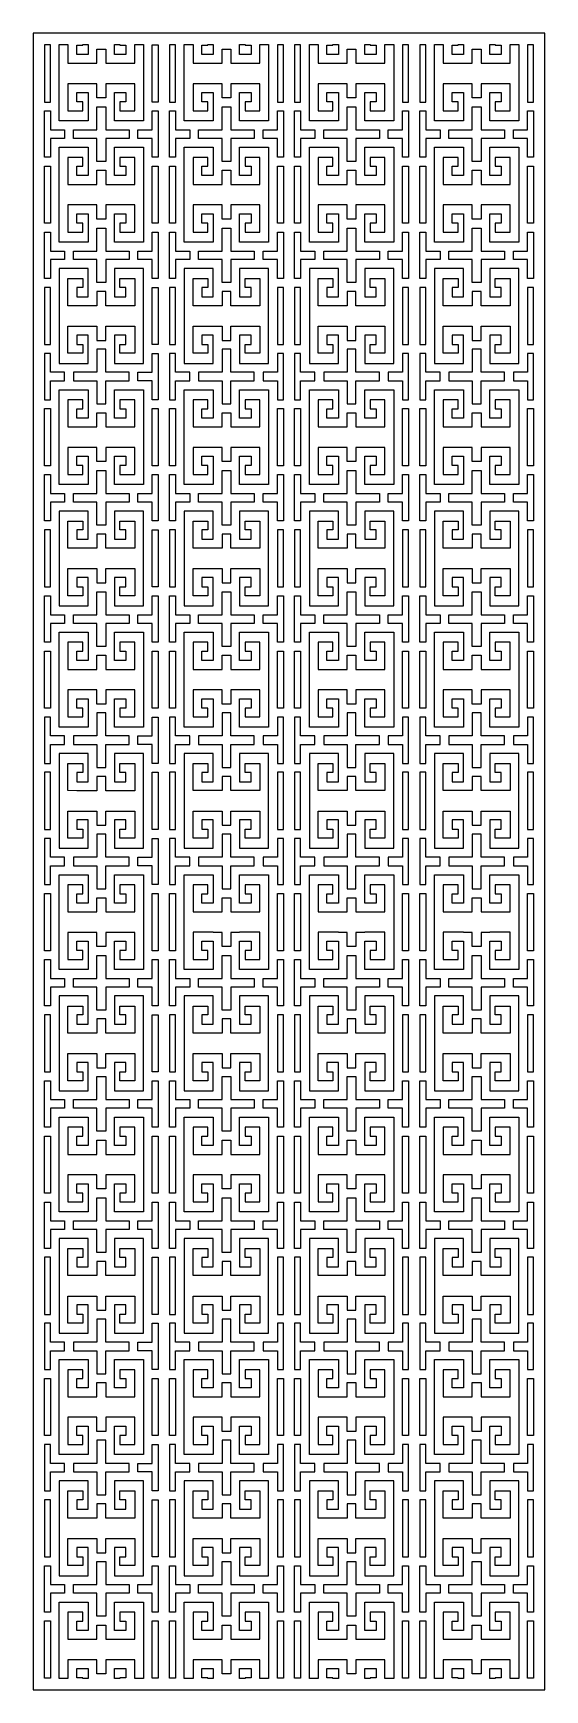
# Model space of a CAD drawing. Header units: centimetres. Extents: x -1.34 to 1.34, y -4.33 to 4.33.
import ezdxf

# ---------------------------------------------------------------- set-up
doc = ezdxf.new("R2010")
doc.units = ezdxf.units.CM
doc.header["$MEASUREMENT"] = 0
doc.layers.add('Layer 1', color=7, linetype='Continuous')

msp = doc.modelspace()

# ---------------------------------------------------------------- linework, layer by layer
at = {"layer": 'Layer 1', "color": 177}
for points, knots in [([(-0.95966, 4.33143), (-0.95966, 4.33143), (-0.9137, 4.33143), (-0.9137, 4.33143), (-0.9137, 4.33143), (-0.9137, 4.33143), (-0.76188, 4.33143), (-0.76188, 4.33143), (-0.76188, 4.33143), (-0.76188, 4.33143), (-0.71593, 4.33143), (-0.71593, 4.33143), (-0.71593, 4.33143), (-0.71593, 4.33143), (-0.68449, 4.33143), (-0.68449, 4.33143), (-0.68449, 4.33143), (-0.68449, 4.33143), (-0.68449, 4.33143), (-0.68449, 4.33143), (-0.68449, 4.33143), (-0.68449, 4.33143), (-0.62568, 4.33143), (-0.62568, 4.33143), (-0.62568, 4.33143), (-0.62568, 4.33143), (-0.62568, 4.33143), (-0.62568, 4.33143), (-0.62568, 4.33143), (-0.62568, 4.33143), (-0.59425, 4.33143), (-0.59425, 4.33143), (-0.59425, 4.33143), (-0.59425, 4.33143), (-0.54829, 4.33143), (-0.54829, 4.33143), (-0.54829, 4.33143), (-0.54829, 4.33143), (-0.39647, 4.33143), (-0.39647, 4.33143), (-0.39647, 4.33143), (-0.39647, 4.33143), (-0.35052, 4.33143), (-0.35052, 4.33143), (-0.35052, 4.33143), (-0.35052, 4.33143), (-0.30457, 4.33143), (-0.30457, 4.33143), (-0.30457, 4.33143), (-0.30457, 4.33143), (-0.25862, 4.33143), (-0.25862, 4.33143), (-0.25862, 4.33143), (-0.25862, 4.33143), (-0.10679, 4.33143), (-0.10679, 4.33143), (-0.10679, 4.33143), (-0.10679, 4.33143), (-0.06084, 4.33143), (-0.06084, 4.33143), (-0.06084, 4.33143), (-0.06084, 4.33143), (-0.02941, 4.33143), (-0.02941, 4.33143), (-0.02941, 4.33143), (-0.02941, 4.33143), (-0.0294, 4.33143), (-0.0294, 4.33143), (-0.0294, 4.33143), (-0.0294, 4.33143), (0.02941, 4.33143), (0.02941, 4.33143), (0.02941, 4.33143), (0.02941, 4.33143), (0.02941, 4.33143), (0.02941, 4.33143), (0.02941, 4.33143), (0.02941, 4.33143), (0.06085, 4.33143), (0.06085, 4.33143), (0.06085, 4.33143), (0.06085, 4.33143), (0.1068, 4.33143), (0.1068, 4.33143), (0.1068, 4.33143), (0.1068, 4.33143), (0.25862, 4.33143), (0.25862, 4.33143), (0.25862, 4.33143), (0.25862, 4.33143), (0.30458, 4.33143), (0.30458, 4.33143), (0.30458, 4.33143), (0.30458, 4.33143), (0.35052, 4.33143), (0.35052, 4.33143), (0.35052, 4.33143), (0.35052, 4.33143), (0.39647, 4.33143), (0.39647, 4.33143), (0.39647, 4.33143), (0.39647, 4.33143), (0.5483, 4.33143), (0.5483, 4.33143), (0.5483, 4.33143), (0.5483, 4.33143), (0.59425, 4.33143), (0.59425, 4.33143), (0.59425, 4.33143), (0.59425, 4.33143), (0.62568, 4.33143), (0.62568, 4.33143), (0.62568, 4.33143), (0.62568, 4.33143), (0.62569, 4.33143), (0.62569, 4.33143), (0.62569, 4.33143), (0.62569, 4.33143), (0.6845, 4.33143), (0.6845, 4.33143), (0.6845, 4.33143), (0.6845, 4.33143), (0.6845, 4.33143), (0.6845, 4.33143), (0.6845, 4.33143), (0.6845, 4.33143), (0.71594, 4.33143), (0.71594, 4.33143), (0.71594, 4.33143), (0.71594, 4.33143), (0.76189, 4.33143), (0.76189, 4.33143), (0.76189, 4.33143), (0.76189, 4.33143), (0.91371, 4.33143), (0.91371, 4.33143), (0.91371, 4.33143), (0.91371, 4.33143), (0.95967, 4.33143), (0.95967, 4.33143), (0.95967, 4.33143), (0.95967, 4.33143), (1.00561, 4.33143), (1.00561, 4.33143), (1.00561, 4.33143), (1.00561, 4.33143), (1.05156, 4.33143), (1.05156, 4.33143), (1.05156, 4.33143), (1.05156, 4.33143), (1.20339, 4.33143), (1.20339, 4.33143), (1.20339, 4.33143), (1.20339, 4.33143), (1.24934, 4.33143), (1.24934, 4.33143), (1.24934, 4.33143), (1.24934, 4.33143), (1.28077, 4.33143), (1.28077, 4.33143), (1.28077, 4.33143), (1.28077, 4.33143), (1.33959, 4.33143), (1.33959, 4.33143), (1.33959, 4.33143), (1.33959, 4.33143), (1.33959, 4.27196), (1.33959, 4.27196), (1.33959, 4.27196), (1.33959, 4.27196), (1.33959, 4.12044), (1.33959, 4.12044), (1.33959, 4.12044), (1.33959, 4.12044), (1.33959, 3.80348), (1.33959, 3.80348), (1.33959, 3.80348), (1.33959, 3.80348), (1.33959, 3.48653), (1.33959, 3.48653), (1.33959, 3.48653), (1.33959, 3.48653), (1.33959, 3.16957), (1.33959, 3.16957), (1.33959, 3.16957), (1.33959, 3.16957), (1.33959, 2.85262), (1.33959, 2.85262), (1.33959, 2.85262), (1.33959, 2.85262), (1.33959, 2.53566), (1.33959, 2.53566), (1.33959, 2.53566), (1.33959, 2.53566), (1.33959, 2.2187), (1.33959, 2.2187), (1.33959, 2.2187), (1.33959, 2.2187), (1.33959, 1.90175), (1.33959, 1.90175), (1.33959, 1.90175), (1.33959, 1.90175), (1.33959, 1.58479), (1.33959, 1.58479), (1.33959, 1.58479), (1.33959, 1.58479), (1.33959, 1.26784), (1.33959, 1.26784), (1.33959, 1.26784), (1.33959, 1.26784), (1.33959, 0.95088), (1.33959, 0.95088), (1.33959, 0.95088), (1.33959, 0.95088), (1.33959, 0.63392), (1.33959, 0.63392), (1.33959, 0.63392), (1.33959, 0.63392), (1.33959, 0.31697), (1.33959, 0.31697), (1.33959, 0.31697), (1.33959, 0.31697), (1.33959, 0.00001), (1.33959, 0.00001), (1.33959, 0.00001), (1.33959, 0.00001), (1.33959, -0.31694), (1.33959, -0.31694), (1.33959, -0.31694), (1.33959, -0.31694), (1.33959, -0.6339), (1.33959, -0.6339), (1.33959, -0.6339), (1.33959, -0.6339), (1.33959, -0.95086), (1.33959, -0.95086), (1.33959, -0.95086), (1.33959, -0.95086), (1.33959, -1.26781), (1.33959, -1.26781), (1.33959, -1.26781), (1.33959, -1.26781), (1.33959, -1.58477), (1.33959, -1.58477), (1.33959, -1.58477), (1.33959, -1.58477), (1.33959, -1.90173), (1.33959, -1.90173), (1.33959, -1.90173), (1.33959, -1.90173), (1.33959, -2.21868), (1.33959, -2.21868), (1.33959, -2.21868), (1.33959, -2.21868), (1.33959, -2.53564), (1.33959, -2.53564), (1.33959, -2.53564), (1.33959, -2.53564), (1.33959, -2.8526), (1.33959, -2.8526), (1.33959, -2.8526), (1.33959, -2.8526), (1.33959, -3.16955), (1.33959, -3.16955), (1.33959, -3.16955), (1.33959, -3.16955), (1.33959, -3.48651), (1.33959, -3.48651), (1.33959, -3.48651), (1.33959, -3.48651), (1.33959, -3.80346), (1.33959, -3.80346), (1.33959, -3.80346), (1.33959, -3.80346), (1.33959, -4.12042), (1.33959, -4.12042), (1.33959, -4.12042), (1.33959, -4.12042), (1.33959, -4.27194), (1.33959, -4.27194), (1.33959, -4.27194), (1.33959, -4.27194), (1.33959, -4.33141), (1.33959, -4.33141), (1.33959, -4.33141), (1.33959, -4.33141), (1.33959, -4.33142), (1.33959, -4.33142), (1.33959, -4.33142), (1.33959, -4.33142), (1.28077, -4.33142), (1.28077, -4.33142), (1.28077, -4.33142), (1.28077, -4.33142), (1.28077, -4.33141), (1.28077, -4.33141), (1.28077, -4.33141), (1.28077, -4.33141), (1.24934, -4.33141), (1.24934, -4.33141), (1.24934, -4.33141), (1.24934, -4.33141), (1.24934, -4.33142), (1.24934, -4.33142), (1.24934, -4.33142), (1.24934, -4.33142), (1.20339, -4.33142), (1.20339, -4.33142), (1.20339, -4.33142), (1.20339, -4.33142), (1.20339, -4.33141), (1.20339, -4.33141), (1.20339, -4.33141), (1.20339, -4.33141), (1.05156, -4.33141), (1.05156, -4.33141), (1.05156, -4.33141), (1.05156, -4.33141), (1.05156, -4.33142), (1.05156, -4.33142), (1.05156, -4.33142), (1.05156, -4.33142), (1.00561, -4.33142), (1.00561, -4.33142), (1.00561, -4.33142), (1.00561, -4.33142), (1.00561, -4.33141), (1.00561, -4.33141), (1.00561, -4.33141), (1.00561, -4.33141), (0.95967, -4.33141), (0.95967, -4.33141), (0.95967, -4.33141), (0.95967, -4.33141), (0.95967, -4.33142), (0.95967, -4.33142), (0.95967, -4.33142), (0.95967, -4.33142), (0.91371, -4.33142), (0.91371, -4.33142), (0.91371, -4.33142), (0.91371, -4.33142), (0.91371, -4.33141), (0.91371, -4.33141), (0.91371, -4.33141), (0.91371, -4.33141), (0.76189, -4.33141), (0.76189, -4.33141), (0.76189, -4.33141), (0.76189, -4.33141), (0.76189, -4.33142), (0.76189, -4.33142), (0.76189, -4.33142), (0.76189, -4.33142), (0.71594, -4.33142), (0.71594, -4.33142), (0.71594, -4.33142), (0.71594, -4.33142), (0.71594, -4.33141), (0.71594, -4.33141), (0.71594, -4.33141), (0.71594, -4.33141), (0.6845, -4.33141), (0.6845, -4.33141), (0.6845, -4.33141), (0.6845, -4.33141), (0.6845, -4.33142), (0.6845, -4.33142), (0.6845, -4.33142), (0.6845, -4.33142), (0.6845, -4.33142), (0.6845, -4.33142), (0.6845, -4.33142), (0.6845, -4.33142), (0.62569, -4.33142), (0.62569, -4.33142), (0.62569, -4.33142), (0.62569, -4.33142), (0.62568, -4.33142), (0.62568, -4.33142), (0.62568, -4.33142), (0.62568, -4.33142), (0.62568, -4.33141), (0.62568, -4.33141), (0.62568, -4.33141), (0.62568, -4.33141), (0.59425, -4.33141), (0.59425, -4.33141), (0.59425, -4.33141), (0.59425, -4.33141), (0.59425, -4.33142), (0.59425, -4.33142), (0.59425, -4.33142), (0.59425, -4.33142), (0.5483, -4.33142), (0.5483, -4.33142), (0.5483, -4.33142), (0.5483, -4.33142), (0.5483, -4.33141), (0.5483, -4.33141), (0.5483, -4.33141), (0.5483, -4.33141), (0.39647, -4.33141), (0.39647, -4.33141), (0.39647, -4.33141), (0.39647, -4.33141), (0.39647, -4.33142), (0.39647, -4.33142), (0.39647, -4.33142), (0.39647, -4.33142), (0.35052, -4.33142), (0.35052, -4.33142), (0.35052, -4.33142), (0.35052, -4.33142), (0.35052, -4.33141), (0.35052, -4.33141), (0.35052, -4.33141), (0.35052, -4.33141), (0.30458, -4.33141), (0.30458, -4.33141), (0.30458, -4.33141), (0.30458, -4.33141), (0.30458, -4.33142), (0.30458, -4.33142), (0.30458, -4.33142), (0.30458, -4.33142), (0.25862, -4.33142), (0.25862, -4.33142), (0.25862, -4.33142), (0.25862, -4.33142), (0.25862, -4.33141), (0.25862, -4.33141), (0.25862, -4.33141), (0.25862, -4.33141), (0.1068, -4.33141), (0.1068, -4.33141), (0.1068, -4.33141), (0.1068, -4.33141), (0.1068, -4.33142), (0.1068, -4.33142), (0.1068, -4.33142), (0.1068, -4.33142), (0.06085, -4.33142), (0.06085, -4.33142), (0.06085, -4.33142), (0.06085, -4.33142), (0.06085, -4.33141), (0.06085, -4.33141), (0.06085, -4.33141), (0.06085, -4.33141), (0.02941, -4.33141), (0.02941, -4.33141), (0.02941, -4.33141), (0.02941, -4.33141), (0.02941, -4.33142), (0.02941, -4.33142), (0.02941, -4.33142), (0.02941, -4.33142), (0.02941, -4.33142), (0.02941, -4.33142), (0.02941, -4.33142), (0.02941, -4.33142), (-0.0294, -4.33142), (-0.0294, -4.33142), (-0.0294, -4.33142), (-0.0294, -4.33142), (-0.02941, -4.33142), (-0.02941, -4.33142), (-0.02941, -4.33142), (-0.02941, -4.33142), (-0.02941, -4.33141), (-0.02941, -4.33141), (-0.02941, -4.33141), (-0.02941, -4.33141), (-0.06084, -4.33141), (-0.06084, -4.33141), (-0.06084, -4.33141), (-0.06084, -4.33141), (-0.06084, -4.33142), (-0.06084, -4.33142), (-0.06084, -4.33142), (-0.06084, -4.33142), (-0.10679, -4.33142), (-0.10679, -4.33142), (-0.10679, -4.33142), (-0.10679, -4.33142), (-0.10679, -4.33141), (-0.10679, -4.33141), (-0.10679, -4.33141), (-0.10679, -4.33141), (-0.25862, -4.33141), (-0.25862, -4.33141), (-0.25862, -4.33141), (-0.25862, -4.33141), (-0.25862, -4.33142), (-0.25862, -4.33142), (-0.25862, -4.33142), (-0.25862, -4.33142), (-0.30457, -4.33142), (-0.30457, -4.33142), (-0.30457, -4.33142), (-0.30457, -4.33142), (-0.30457, -4.33141), (-0.30457, -4.33141), (-0.30457, -4.33141), (-0.30457, -4.33141), (-0.35052, -4.33141), (-0.35052, -4.33141), (-0.35052, -4.33141), (-0.35052, -4.33141), (-0.35052, -4.33142), (-0.35052, -4.33142), (-0.35052, -4.33142), (-0.35052, -4.33142), (-0.39647, -4.33142), (-0.39647, -4.33142), (-0.39647, -4.33142), (-0.39647, -4.33142), (-0.39647, -4.33141), (-0.39647, -4.33141), (-0.39647, -4.33141), (-0.39647, -4.33141), (-0.54829, -4.33141), (-0.54829, -4.33141), (-0.54829, -4.33141), (-0.54829, -4.33141), (-0.54829, -4.33142), (-0.54829, -4.33142), (-0.54829, -4.33142), (-0.54829, -4.33142), (-0.59425, -4.33142), (-0.59425, -4.33142), (-0.59425, -4.33142), (-0.59425, -4.33142), (-0.59425, -4.33141), (-0.59425, -4.33141), (-0.59425, -4.33141), (-0.59425, -4.33141), (-0.62568, -4.33141), (-0.62568, -4.33141), (-0.62568, -4.33141), (-0.62568, -4.33141), (-0.62568, -4.33142), (-0.62568, -4.33142), (-0.62568, -4.33142), (-0.62568, -4.33142), (-0.62568, -4.33142), (-0.62568, -4.33142), (-0.62568, -4.33142), (-0.62568, -4.33142), (-0.62568, -4.33142), (-0.62568, -4.33142), (-0.62568, -4.33142), (-0.62568, -4.33142), (-0.68449, -4.33142), (-0.68449, -4.33142), (-0.68449, -4.33142), (-0.68449, -4.33142), (-0.68449, -4.33141), (-0.68449, -4.33141), (-0.68449, -4.33141), (-0.68449, -4.33141), (-0.68451, -4.33141), (-0.68451, -4.33141), (-0.68451, -4.33141), (-0.68451, -4.33141), (-0.68451, -4.33141), (-0.68451, -4.33141), (-0.68451, -4.33141), (-0.68451, -4.33141), (-0.71593, -4.33141), (-0.71593, -4.33141), (-0.71593, -4.33141), (-0.71593, -4.33141), (-0.71593, -4.33141), (-0.71593, -4.33141), (-0.71593, -4.33141), (-0.71593, -4.33141), (-0.7619, -4.33141), (-0.7619, -4.33141), (-0.7619, -4.33141), (-0.7619, -4.33141), (-0.7619, -4.33141), (-0.7619, -4.33141), (-0.7619, -4.33141), (-0.7619, -4.33141), (-0.9137, -4.33141), (-0.9137, -4.33141), (-0.9137, -4.33141), (-0.9137, -4.33141), (-0.9137, -4.33141), (-0.9137, -4.33141), (-0.9137, -4.33141), (-0.9137, -4.33141), (-0.95966, -4.33141), (-0.95966, -4.33141), (-0.95966, -4.33141), (-0.95966, -4.33141), (-0.95966, -4.33141), (-0.95966, -4.33141), (-0.95966, -4.33141), (-0.95966, -4.33141), (-1.00562, -4.33141), (-1.00562, -4.33141), (-1.00562, -4.33141), (-1.00562, -4.33141), (-1.00562, -4.33141), (-1.00562, -4.33141), (-1.00562, -4.33141), (-1.00562, -4.33141), (-1.05156, -4.33141), (-1.05156, -4.33141), (-1.05156, -4.33141), (-1.05156, -4.33141), (-1.05156, -4.33141), (-1.05156, -4.33141), (-1.05156, -4.33141), (-1.05156, -4.33141), (-1.20339, -4.33141), (-1.20339, -4.33141), (-1.20339, -4.33141), (-1.20339, -4.33141), (-1.20339, -4.33141), (-1.20339, -4.33141), (-1.20339, -4.33141), (-1.20339, -4.33141), (-1.24934, -4.33141), (-1.24934, -4.33141), (-1.24934, -4.33141), (-1.24934, -4.33141), (-1.24934, -4.33141), (-1.24934, -4.33141), (-1.24934, -4.33141), (-1.24934, -4.33141), (-1.28076, -4.33141), (-1.28076, -4.33141), (-1.28076, -4.33141), (-1.28076, -4.33141), (-1.28076, -4.33141), (-1.28076, -4.33141), (-1.28076, -4.33141), (-1.28076, -4.33141), (-1.33959, -4.33141), (-1.33959, -4.33141), (-1.33959, -4.33141), (-1.33959, -4.33141), (-1.33959, -4.33141), (-1.33959, -4.33141), (-1.33959, -4.33141), (-1.33959, -4.33141), (-1.33958, -4.27193), (-1.33958, -4.27193), (-1.33958, -4.27193), (-1.33958, -4.27193), (-1.33958, -4.12045), (-1.33958, -4.12045), (-1.33958, -4.12045), (-1.33958, -4.12045), (-1.33958, -3.80346), (-1.33958, -3.80346), (-1.33958, -3.80346), (-1.33958, -3.80346), (-1.33958, -3.48651), (-1.33958, -3.48651), (-1.33958, -3.48651), (-1.33958, -3.48651), (-1.33958, -3.16956), (-1.33958, -3.16956), (-1.33958, -3.16956), (-1.33958, -3.16956), (-1.33958, -2.85261), (-1.33958, -2.85261), (-1.33958, -2.85261), (-1.33958, -2.85261), (-1.33958, -2.53564), (-1.33958, -2.53564), (-1.33958, -2.53564), (-1.33958, -2.53564), (-1.33958, -2.21869), (-1.33958, -2.21869), (-1.33958, -2.21869), (-1.33958, -2.21869), (-1.33958, -1.90172), (-1.33958, -1.90172), (-1.33958, -1.90172), (-1.33958, -1.90172), (-1.33958, -1.58476), (-1.33958, -1.58476), (-1.33958, -1.58476), (-1.33958, -1.58476), (-1.33958, -1.26782), (-1.33958, -1.26782), (-1.33958, -1.26782), (-1.33958, -1.26782), (-1.33958, -0.95087), (-1.33958, -0.95087), (-1.33958, -0.95087), (-1.33958, -0.95087), (-1.33958, -0.63391), (-1.33958, -0.63391), (-1.33958, -0.63391), (-1.33958, -0.63391), (-1.33958, -0.31694), (-1.33958, -0.31694), (-1.33958, -0.31694), (-1.33958, -0.31694), (-1.33958, 0.00001), (-1.33958, 0.00001), (-1.33958, 0.00001), (-1.33958, 0.00001), (-1.33958, 0.31697), (-1.33958, 0.31697), (-1.33958, 0.31697), (-1.33958, 0.31697), (-1.33958, 0.63391), (-1.33958, 0.63391), (-1.33958, 0.63391), (-1.33958, 0.63391), (-1.33958, 0.95088), (-1.33958, 0.95088), (-1.33958, 0.95088), (-1.33958, 0.95088), (-1.33958, 1.26783), (-1.33958, 1.26783), (-1.33958, 1.26783), (-1.33958, 1.26783), (-1.33958, 1.5848), (-1.33958, 1.5848), (-1.33958, 1.5848), (-1.33958, 1.5848), (-1.33958, 1.90175), (-1.33958, 1.90175), (-1.33958, 1.90175), (-1.33958, 1.90175), (-1.33958, 2.21872), (-1.33958, 2.21872), (-1.33958, 2.21872), (-1.33958, 2.21872), (-1.33958, 2.53566), (-1.33958, 2.53566), (-1.33958, 2.53566), (-1.33958, 2.53566), (-1.33959, 2.85263), (-1.33959, 2.85263), (-1.33959, 2.85263), (-1.33959, 2.85263), (-1.33958, 3.16958), (-1.33958, 3.16958), (-1.33958, 3.16958), (-1.33958, 3.16958), (-1.33958, 3.48652), (-1.33958, 3.48652), (-1.33958, 3.48652), (-1.33958, 3.48652), (-1.33958, 3.80348), (-1.33958, 3.80348), (-1.33958, 3.80348), (-1.33958, 3.80348), (-1.33958, 4.12045), (-1.33958, 4.12045), (-1.33958, 4.12045), (-1.33958, 4.12045), (-1.33958, 4.27195), (-1.33958, 4.27195), (-1.33958, 4.27195), (-1.33958, 4.27195), (-1.33958, 4.33143), (-1.33958, 4.33143), (-1.33958, 4.33143), (-1.33958, 4.33143), (-1.28076, 4.33143), (-1.28076, 4.33143), (-1.28076, 4.33143), (-1.28076, 4.33143), (-1.24934, 4.33143), (-1.24934, 4.33143), (-1.24934, 4.33143), (-1.24934, 4.33143), (-1.20339, 4.33143), (-1.20339, 4.33143), (-1.20339, 4.33143), (-1.20339, 4.33143), (-1.05156, 4.33143), (-1.05156, 4.33143), (-1.05156, 4.33143), (-1.05156, 4.33143), (-1.00562, 4.33143), (-1.00562, 4.33143), (-1.00562, 4.33143), (-1.00562, 4.33143), (-0.95966, 4.33143), (-0.95966, 4.33143)], [0, 0, 0, 0, 0.0050251, 0.0050251, 0.0050251, 0.0050251, 0.0100503, 0.0100503, 0.0100503, 0.0100503, 0.0150754, 0.0150754, 0.0150754, 0.0150754, 0.0201005, 0.0201005, 0.0201005, 0.0201005, 0.0251256, 0.0251256, 0.0251256, 0.0251256, 0.0301508, 0.0301508, 0.0301508, 0.0301508, 0.0351759, 0.0351759, 0.0351759, 0.0351759, 0.040201, 0.040201, 0.040201, 0.040201, 0.0452261, 0.0452261, 0.0452261, 0.0452261, 0.0502513, 0.0502513, 0.0502513, 0.0502513, 0.0552764, 0.0552764, 0.0552764, 0.0552764, 0.0603015, 0.0603015, 0.0603015, 0.0603015, 0.0653266, 0.0653266, 0.0653266, 0.0653266, 0.0703518, 0.0703518, 0.0703518, 0.0703518, 0.0753769, 0.0753769, 0.0753769, 0.0753769, 0.080402, 0.080402, 0.080402, 0.080402, 0.0854271, 0.0854271, 0.0854271, 0.0854271, 0.0904523, 0.0904523, 0.0904523, 0.0904523, 0.0954774, 0.0954774, 0.0954774, 0.0954774, 0.1005025, 0.1005025, 0.1005025, 0.1005025, 0.1055276, 0.1055276, 0.1055276, 0.1055276, 0.1105528, 0.1105528, 0.1105528, 0.1105528, 0.1155779, 0.1155779, 0.1155779, 0.1155779, 0.120603, 0.120603, 0.120603, 0.120603, 0.1256281, 0.1256281, 0.1256281, 0.1256281, 0.1306533, 0.1306533, 0.1306533, 0.1306533, 0.1356784, 0.1356784, 0.1356784, 0.1356784, 0.1407035, 0.1407035, 0.1407035, 0.1407035, 0.1457286, 0.1457286, 0.1457286, 0.1457286, 0.1507538, 0.1507538, 0.1507538, 0.1507538, 0.1557789, 0.1557789, 0.1557789, 0.1557789, 0.160804, 0.160804, 0.160804, 0.160804, 0.1658291, 0.1658291, 0.1658291, 0.1658291, 0.1708543, 0.1708543, 0.1708543, 0.1708543, 0.1758794, 0.1758794, 0.1758794, 0.1758794, 0.1809045, 0.1809045, 0.1809045, 0.1809045, 0.1859296, 0.1859296, 0.1859296, 0.1859296, 0.1909548, 0.1909548, 0.1909548, 0.1909548, 0.1959799, 0.1959799, 0.1959799, 0.1959799, 0.201005, 0.201005, 0.201005, 0.201005, 0.2060302, 0.2060302, 0.2060302, 0.2060302, 0.2110553, 0.2110553, 0.2110553, 0.2110553, 0.2160804, 0.2160804, 0.2160804, 0.2160804, 0.2211055, 0.2211055, 0.2211055, 0.2211055, 0.2261307, 0.2261307, 0.2261307, 0.2261307, 0.2311558, 0.2311558, 0.2311558, 0.2311558, 0.2361809, 0.2361809, 0.2361809, 0.2361809, 0.241206, 0.241206, 0.241206, 0.241206, 0.2462312, 0.2462312, 0.2462312, 0.2462312, 0.2512563, 0.2512563, 0.2512563, 0.2512563, 0.2562814, 0.2562814, 0.2562814, 0.2562814, 0.2613065, 0.2613065, 0.2613065, 0.2613065, 0.2663317, 0.2663317, 0.2663317, 0.2663317, 0.2713568, 0.2713568, 0.2713568, 0.2713568, 0.2763819, 0.2763819, 0.2763819, 0.2763819, 0.281407, 0.281407, 0.281407, 0.281407, 0.2864322, 0.2864322, 0.2864322, 0.2864322, 0.2914573, 0.2914573, 0.2914573, 0.2914573, 0.2964824, 0.2964824, 0.2964824, 0.2964824, 0.3015075, 0.3015075, 0.3015075, 0.3015075, 0.3065327, 0.3065327, 0.3065327, 0.3065327, 0.3115578, 0.3115578, 0.3115578, 0.3115578, 0.3165829, 0.3165829, 0.3165829, 0.3165829, 0.321608, 0.321608, 0.321608, 0.321608, 0.3266332, 0.3266332, 0.3266332, 0.3266332, 0.3316583, 0.3316583, 0.3316583, 0.3316583, 0.3366834, 0.3366834, 0.3366834, 0.3366834, 0.3417085, 0.3417085, 0.3417085, 0.3417085, 0.3467337, 0.3467337, 0.3467337, 0.3467337, 0.3517588, 0.3517588, 0.3517588, 0.3517588, 0.3567839, 0.3567839, 0.3567839, 0.3567839, 0.361809, 0.361809, 0.361809, 0.361809, 0.3668342, 0.3668342, 0.3668342, 0.3668342, 0.3718593, 0.3718593, 0.3718593, 0.3718593, 0.3768844, 0.3768844, 0.3768844, 0.3768844, 0.3819095, 0.3819095, 0.3819095, 0.3819095, 0.3869347, 0.3869347, 0.3869347, 0.3869347, 0.3919598, 0.3919598, 0.3919598, 0.3919598, 0.3969849, 0.3969849, 0.3969849, 0.3969849, 0.4020101, 0.4020101, 0.4020101, 0.4020101, 0.4070352, 0.4070352, 0.4070352, 0.4070352, 0.4120603, 0.4120603, 0.4120603, 0.4120603, 0.4170854, 0.4170854, 0.4170854, 0.4170854, 0.4221106, 0.4221106, 0.4221106, 0.4221106, 0.4271357, 0.4271357, 0.4271357, 0.4271357, 0.4321608, 0.4321608, 0.4321608, 0.4321608, 0.4371859, 0.4371859, 0.4371859, 0.4371859, 0.4422111, 0.4422111, 0.4422111, 0.4422111, 0.4472362, 0.4472362, 0.4472362, 0.4472362, 0.4522613, 0.4522613, 0.4522613, 0.4522613, 0.4572864, 0.4572864, 0.4572864, 0.4572864, 0.4623116, 0.4623116, 0.4623116, 0.4623116, 0.4673367, 0.4673367, 0.4673367, 0.4673367, 0.4723618, 0.4723618, 0.4723618, 0.4723618, 0.4773869, 0.4773869, 0.4773869, 0.4773869, 0.4824121, 0.4824121, 0.4824121, 0.4824121, 0.4874372, 0.4874372, 0.4874372, 0.4874372, 0.4924623, 0.4924623, 0.4924623, 0.4924623, 0.4974874, 0.4974874, 0.4974874, 0.4974874, 0.5025126, 0.5025126, 0.5025126, 0.5025126, 0.5075377, 0.5075377, 0.5075377, 0.5075377, 0.5125628, 0.5125628, 0.5125628, 0.5125628, 0.5175879, 0.5175879, 0.5175879, 0.5175879, 0.5226131, 0.5226131, 0.5226131, 0.5226131, 0.5276382, 0.5276382, 0.5276382, 0.5276382, 0.5326633, 0.5326633, 0.5326633, 0.5326633, 0.5376884, 0.5376884, 0.5376884, 0.5376884, 0.5427136, 0.5427136, 0.5427136, 0.5427136, 0.5477387, 0.5477387, 0.5477387, 0.5477387, 0.5527638, 0.5527638, 0.5527638, 0.5527638, 0.5577889, 0.5577889, 0.5577889, 0.5577889, 0.5628141, 0.5628141, 0.5628141, 0.5628141, 0.5678392, 0.5678392, 0.5678392, 0.5678392, 0.5728643, 0.5728643, 0.5728643, 0.5728643, 0.5778894, 0.5778894, 0.5778894, 0.5778894, 0.5829146, 0.5829146, 0.5829146, 0.5829146, 0.5879397, 0.5879397, 0.5879397, 0.5879397, 0.5929648, 0.5929648, 0.5929648, 0.5929648, 0.5979899, 0.5979899, 0.5979899, 0.5979899, 0.6030151, 0.6030151, 0.6030151, 0.6030151, 0.6080402, 0.6080402, 0.6080402, 0.6080402, 0.6130653, 0.6130653, 0.6130653, 0.6130653, 0.6180905, 0.6180905, 0.6180905, 0.6180905, 0.6231156, 0.6231156, 0.6231156, 0.6231156, 0.6281407, 0.6281407, 0.6281407, 0.6281407, 0.6331658, 0.6331658, 0.6331658, 0.6331658, 0.638191, 0.638191, 0.638191, 0.638191, 0.6432161, 0.6432161, 0.6432161, 0.6432161, 0.6482412, 0.6482412, 0.6482412, 0.6482412, 0.6532663, 0.6532663, 0.6532663, 0.6532663, 0.6582915, 0.6582915, 0.6582915, 0.6582915, 0.6633166, 0.6633166, 0.6633166, 0.6633166, 0.6683417, 0.6683417, 0.6683417, 0.6683417, 0.6733668, 0.6733668, 0.6733668, 0.6733668, 0.678392, 0.678392, 0.678392, 0.678392, 0.6834171, 0.6834171, 0.6834171, 0.6834171, 0.6884422, 0.6884422, 0.6884422, 0.6884422, 0.6934673, 0.6934673, 0.6934673, 0.6934673, 0.6984925, 0.6984925, 0.6984925, 0.6984925, 0.7035176, 0.7035176, 0.7035176, 0.7035176, 0.7085427, 0.7085427, 0.7085427, 0.7085427, 0.7135678, 0.7135678, 0.7135678, 0.7135678, 0.718593, 0.718593, 0.718593, 0.718593, 0.7236181, 0.7236181, 0.7236181, 0.7236181, 0.7286432, 0.7286432, 0.7286432, 0.7286432, 0.7336683, 0.7336683, 0.7336683, 0.7336683, 0.7386935, 0.7386935, 0.7386935, 0.7386935, 0.7437186, 0.7437186, 0.7437186, 0.7437186, 0.7487437, 0.7487437, 0.7487437, 0.7487437, 0.7537688, 0.7537688, 0.7537688, 0.7537688, 0.758794, 0.758794, 0.758794, 0.758794, 0.7638191, 0.7638191, 0.7638191, 0.7638191, 0.7688442, 0.7688442, 0.7688442, 0.7688442, 0.7738693, 0.7738693, 0.7738693, 0.7738693, 0.7788945, 0.7788945, 0.7788945, 0.7788945, 0.7839196, 0.7839196, 0.7839196, 0.7839196, 0.7889447, 0.7889447, 0.7889447, 0.7889447, 0.7939698, 0.7939698, 0.7939698, 0.7939698, 0.798995, 0.798995, 0.798995, 0.798995, 0.8040201, 0.8040201, 0.8040201, 0.8040201, 0.8090452, 0.8090452, 0.8090452, 0.8090452, 0.8140704, 0.8140704, 0.8140704, 0.8140704, 0.8190955, 0.8190955, 0.8190955, 0.8190955, 0.8241206, 0.8241206, 0.8241206, 0.8241206, 0.8291457, 0.8291457, 0.8291457, 0.8291457, 0.8341709, 0.8341709, 0.8341709, 0.8341709, 0.839196, 0.839196, 0.839196, 0.839196, 0.8442211, 0.8442211, 0.8442211, 0.8442211, 0.8492462, 0.8492462, 0.8492462, 0.8492462, 0.8542714, 0.8542714, 0.8542714, 0.8542714, 0.8592965, 0.8592965, 0.8592965, 0.8592965, 0.8643216, 0.8643216, 0.8643216, 0.8643216, 0.8693467, 0.8693467, 0.8693467, 0.8693467, 0.8743719, 0.8743719, 0.8743719, 0.8743719, 0.879397, 0.879397, 0.879397, 0.879397, 0.8844221, 0.8844221, 0.8844221, 0.8844221, 0.8894472, 0.8894472, 0.8894472, 0.8894472, 0.8944724, 0.8944724, 0.8944724, 0.8944724, 0.8994975, 0.8994975, 0.8994975, 0.8994975, 0.9045226, 0.9045226, 0.9045226, 0.9045226, 0.9095477, 0.9095477, 0.9095477, 0.9095477, 0.9145729, 0.9145729, 0.9145729, 0.9145729, 0.919598, 0.919598, 0.919598, 0.919598, 0.9246231, 0.9246231, 0.9246231, 0.9246231, 0.9296482, 0.9296482, 0.9296482, 0.9296482, 0.9346734, 0.9346734, 0.9346734, 0.9346734, 0.9396985, 0.9396985, 0.9396985, 0.9396985, 0.9447236, 0.9447236, 0.9447236, 0.9447236, 0.9497487, 0.9497487, 0.9497487, 0.9497487, 0.9547739, 0.9547739, 0.9547739, 0.9547739, 0.959799, 0.959799, 0.959799, 0.959799, 0.9648241, 0.9648241, 0.9648241, 0.9648241, 0.9698492, 0.9698492, 0.9698492, 0.9698492, 0.9748744, 0.9748744, 0.9748744, 0.9748744, 0.9798995, 0.9798995, 0.9798995, 0.9798995, 0.9849246, 0.9849246, 0.9849246, 0.9849246, 0.9899497, 0.9899497, 0.9899497, 0.9899497, 1, 1, 1, 1]), ([(-1.24934, 4.12045), (-1.24934, 4.12045), (-1.24934, 3.97107), (-1.24934, 3.97107), (-1.24934, 3.97107), (-1.24934, 3.97107), (-1.28076, 3.97107), (-1.28076, 3.97107), (-1.28076, 3.97107), (-1.28076, 3.97107), (-1.28076, 4.12045), (-1.28076, 4.12045), (-1.28076, 4.12045), (-1.28076, 4.12045), (-1.28076, 4.26982), (-1.28076, 4.26982), (-1.28076, 4.26982), (-1.28076, 4.26982), (-1.24934, 4.26982), (-1.24934, 4.26982), (-1.24934, 4.26982), (-1.24934, 4.26982), (-1.24934, 4.12045), (-1.24934, 4.12045)], [0, 0, 0, 0, 0.1428571, 0.1428571, 0.1428571, 0.1428571, 0.2857143, 0.2857143, 0.2857143, 0.2857143, 0.4285714, 0.4285714, 0.4285714, 0.4285714, 0.5714286, 0.5714286, 0.5714286, 0.5714286, 0.7142857, 0.7142857, 0.7142857, 0.7142857, 1, 1, 1, 1]), ([(-0.80783, 4.27195), (-0.80783, 4.27195), (-0.80782, 4.17387), (-0.80782, 4.17387), (-0.80782, 4.17387), (-0.80782, 4.17387), (-0.85379, 4.17387), (-0.85379, 4.17387), (-0.85379, 4.17387), (-0.85379, 4.17387), (-0.85379, 4.17387), (-0.85379, 4.17387), (-0.85379, 4.17387), (-0.85379, 4.17387), (-0.9137, 4.17387), (-0.9137, 4.17387), (-0.9137, 4.17387), (-0.9137, 4.17387), (-0.9137, 4.17387), (-0.9137, 4.17387), (-0.9137, 4.17387), (-0.9137, 4.17387), (-0.95966, 4.17387), (-0.95966, 4.17387), (-0.95966, 4.17387), (-0.95966, 4.17387), (-0.95966, 4.24801), (-0.95966, 4.24801), (-0.95966, 4.24801), (-0.95966, 4.24801), (-0.98264, 4.24801), (-0.98264, 4.24801), (-0.98264, 4.24801), (-0.98264, 4.24801), (-1.00562, 4.24801), (-1.00562, 4.24801), (-1.00562, 4.24801), (-1.00562, 4.24801), (-1.00562, 4.17386), (-1.00562, 4.17386), (-1.00562, 4.17386), (-1.00562, 4.17386), (-1.05156, 4.17387), (-1.05156, 4.17387), (-1.05156, 4.17387), (-1.05156, 4.17387), (-1.05156, 4.17387), (-1.05156, 4.17387), (-1.05156, 4.17387), (-1.05156, 4.17387), (-1.11148, 4.17387), (-1.11148, 4.17387), (-1.11148, 4.17387), (-1.11148, 4.17387), (-1.11148, 4.17387), (-1.11148, 4.17387), (-1.11148, 4.17387), (-1.11148, 4.17387), (-1.15743, 4.17387), (-1.15743, 4.17387), (-1.15743, 4.17387), (-1.15743, 4.17387), (-1.15743, 4.27195), (-1.15743, 4.27195), (-1.15743, 4.27195), (-1.15743, 4.27195), (-1.20339, 4.27195), (-1.20339, 4.27195), (-1.20339, 4.27195), (-1.20339, 4.27195), (-1.20339, 4.12045), (-1.20339, 4.12045), (-1.20339, 4.12045), (-1.20339, 4.12045), (-1.20339, 3.87251), (-1.20339, 3.87251), (-1.20339, 3.87251), (-1.20339, 3.87251), (-1.05156, 3.87251), (-1.05156, 3.87251), (-1.05156, 3.87251), (-1.05156, 3.87251), (-1.05156, 4.02054), (-1.05156, 4.02054), (-1.05156, 4.02054), (-1.05156, 4.02054), (-1.11147, 4.02054), (-1.11147, 4.02054), (-1.11147, 4.02054), (-1.11147, 4.02054), (-1.11148, 3.97174), (-1.11148, 3.97174), (-1.11148, 3.97174), (-1.11148, 3.97174), (-1.08005, 3.97174), (-1.08005, 3.97174), (-1.08005, 3.97174), (-1.08005, 3.97174), (-1.08005, 3.92527), (-1.08005, 3.92527), (-1.08005, 3.92527), (-1.08005, 3.92527), (-1.11148, 3.92527), (-1.11148, 3.92527), (-1.11148, 3.92527), (-1.11148, 3.92527), (-1.11148, 3.92527), (-1.11148, 3.92527), (-1.11148, 3.92527), (-1.11148, 3.92527), (-1.15743, 3.92527), (-1.15743, 3.92527), (-1.15743, 3.92527), (-1.15743, 3.92527), (-1.15743, 4.06702), (-1.15743, 4.06702), (-1.15743, 4.06702), (-1.15743, 4.06702), (-1.11148, 4.06702), (-1.11148, 4.06702), (-1.11148, 4.06702), (-1.11148, 4.06702), (-1.11148, 4.06702), (-1.11148, 4.06702), (-1.11148, 4.06702), (-1.11148, 4.06702), (-1.05156, 4.06702), (-1.05156, 4.06702), (-1.05156, 4.06702), (-1.05156, 4.06702), (-1.05156, 4.06701), (-1.05156, 4.06701), (-1.05156, 4.06701), (-1.05156, 4.06701), (-1.00562, 4.06701), (-1.00562, 4.06701), (-1.00562, 4.06701), (-1.00562, 4.06701), (-1.00562, 3.99286), (-1.00562, 3.99286), (-1.00562, 3.99286), (-1.00562, 3.99286), (-0.98264, 3.99286), (-0.98264, 3.99286), (-0.98264, 3.99286), (-0.98264, 3.99286), (-0.95966, 3.99285), (-0.95966, 3.99285), (-0.95966, 3.99285), (-0.95966, 3.99285), (-0.95966, 4.06701), (-0.95966, 4.06701), (-0.95966, 4.06701), (-0.95966, 4.06701), (-0.9137, 4.06701), (-0.9137, 4.06701), (-0.9137, 4.06701), (-0.9137, 4.06701), (-0.9137, 4.06702), (-0.9137, 4.06702), (-0.9137, 4.06702), (-0.9137, 4.06702), (-0.85379, 4.06702), (-0.85379, 4.06702), (-0.85379, 4.06702), (-0.85379, 4.06702), (-0.85379, 4.06702), (-0.85379, 4.06702), (-0.85379, 4.06702), (-0.85379, 4.06702), (-0.80782, 4.06702), (-0.80782, 4.06702), (-0.80782, 4.06702), (-0.80782, 4.06702), (-0.80782, 3.92527), (-0.80782, 3.92527), (-0.80782, 3.92527), (-0.80782, 3.92527), (-0.85379, 3.92527), (-0.85379, 3.92527), (-0.85379, 3.92527), (-0.85379, 3.92527), (-0.85379, 3.92527), (-0.85379, 3.92527), (-0.85379, 3.92527), (-0.85379, 3.92527), (-0.88522, 3.92527), (-0.88522, 3.92527), (-0.88522, 3.92527), (-0.88522, 3.92527), (-0.88522, 3.97174), (-0.88522, 3.97174), (-0.88522, 3.97174), (-0.88522, 3.97174), (-0.85379, 3.97174), (-0.85379, 3.97174), (-0.85379, 3.97174), (-0.85379, 3.97174), (-0.8538, 4.02054), (-0.8538, 4.02054), (-0.8538, 4.02054), (-0.8538, 4.02054), (-0.9137, 4.02053), (-0.9137, 4.02053), (-0.9137, 4.02053), (-0.9137, 4.02053), (-0.9137, 3.87251), (-0.9137, 3.87251), (-0.9137, 3.87251), (-0.9137, 3.87251), (-0.76188, 3.87251), (-0.76188, 3.87251), (-0.76188, 3.87251), (-0.76188, 3.87251), (-0.76188, 4.12045), (-0.76188, 4.12045), (-0.76188, 4.12045), (-0.76188, 4.12045), (-0.76188, 4.27195), (-0.76188, 4.27195), (-0.76188, 4.27195), (-0.76188, 4.27195), (-0.80783, 4.27195), (-0.80783, 4.27195)], [0, 0, 0, 0, 0.0175439, 0.0175439, 0.0175439, 0.0175439, 0.0350877, 0.0350877, 0.0350877, 0.0350877, 0.0526316, 0.0526316, 0.0526316, 0.0526316, 0.0701754, 0.0701754, 0.0701754, 0.0701754, 0.0877193, 0.0877193, 0.0877193, 0.0877193, 0.1052632, 0.1052632, 0.1052632, 0.1052632, 0.122807, 0.122807, 0.122807, 0.122807, 0.1403509, 0.1403509, 0.1403509, 0.1403509, 0.1578947, 0.1578947, 0.1578947, 0.1578947, 0.1754386, 0.1754386, 0.1754386, 0.1754386, 0.1929825, 0.1929825, 0.1929825, 0.1929825, 0.2105263, 0.2105263, 0.2105263, 0.2105263, 0.2280702, 0.2280702, 0.2280702, 0.2280702, 0.245614, 0.245614, 0.245614, 0.245614, 0.2631579, 0.2631579, 0.2631579, 0.2631579, 0.2807018, 0.2807018, 0.2807018, 0.2807018, 0.2982456, 0.2982456, 0.2982456, 0.2982456, 0.3157895, 0.3157895, 0.3157895, 0.3157895, 0.3333333, 0.3333333, 0.3333333, 0.3333333, 0.3508772, 0.3508772, 0.3508772, 0.3508772, 0.3684211, 0.3684211, 0.3684211, 0.3684211, 0.3859649, 0.3859649, 0.3859649, 0.3859649, 0.4035088, 0.4035088, 0.4035088, 0.4035088, 0.4210526, 0.4210526, 0.4210526, 0.4210526, 0.4385965, 0.4385965, 0.4385965, 0.4385965, 0.4561404, 0.4561404, 0.4561404, 0.4561404, 0.4736842, 0.4736842, 0.4736842, 0.4736842, 0.4912281, 0.4912281, 0.4912281, 0.4912281, 0.5087719, 0.5087719, 0.5087719, 0.5087719, 0.5263158, 0.5263158, 0.5263158, 0.5263158, 0.5438596, 0.5438596, 0.5438596, 0.5438596, 0.5614035, 0.5614035, 0.5614035, 0.5614035, 0.5789474, 0.5789474, 0.5789474, 0.5789474, 0.5964912, 0.5964912, 0.5964912, 0.5964912, 0.6140351, 0.6140351, 0.6140351, 0.6140351, 0.6315789, 0.6315789, 0.6315789, 0.6315789, 0.6491228, 0.6491228, 0.6491228, 0.6491228, 0.6666667, 0.6666667, 0.6666667, 0.6666667, 0.6842105, 0.6842105, 0.6842105, 0.6842105, 0.7017544, 0.7017544, 0.7017544, 0.7017544, 0.7192982, 0.7192982, 0.7192982, 0.7192982, 0.7368421, 0.7368421, 0.7368421, 0.7368421, 0.754386, 0.754386, 0.754386, 0.754386, 0.7719298, 0.7719298, 0.7719298, 0.7719298, 0.7894737, 0.7894737, 0.7894737, 0.7894737, 0.8070175, 0.8070175, 0.8070175, 0.8070175, 0.8245614, 0.8245614, 0.8245614, 0.8245614, 0.8421053, 0.8421053, 0.8421053, 0.8421053, 0.8596491, 0.8596491, 0.8596491, 0.8596491, 0.877193, 0.877193, 0.877193, 0.877193, 0.8947368, 0.8947368, 0.8947368, 0.8947368, 0.9122807, 0.9122807, 0.9122807, 0.9122807, 0.9298246, 0.9298246, 0.9298246, 0.9298246, 0.9473684, 0.9473684, 0.9473684, 0.9473684, 0.9649123, 0.9649123, 0.9649123, 0.9649123, 1, 1, 1, 1]), ([(-1.08005, 4.27195), (-1.08005, 4.27195), (-1.08005, 4.26915), (-1.08005, 4.26915), (-1.08005, 4.26915), (-1.08005, 4.26915), (-1.11148, 4.26915), (-1.11148, 4.26915), (-1.11148, 4.26915), (-1.11148, 4.26915), (-1.11148, 4.22034), (-1.11148, 4.22034), (-1.11148, 4.22034), (-1.11148, 4.22034), (-1.05156, 4.22034), (-1.05156, 4.22034), (-1.05156, 4.22034), (-1.05156, 4.22034), (-1.05156, 4.27195), (-1.05156, 4.27195), (-1.05156, 4.27195), (-1.05156, 4.27195), (-1.08005, 4.27195), (-1.08005, 4.27195)], [0, 0, 0, 0, 0.1428571, 0.1428571, 0.1428571, 0.1428571, 0.2857143, 0.2857143, 0.2857143, 0.2857143, 0.4285714, 0.4285714, 0.4285714, 0.4285714, 0.5714286, 0.5714286, 0.5714286, 0.5714286, 0.7142857, 0.7142857, 0.7142857, 0.7142857, 1, 1, 1, 1]), ([(-0.9137, 4.27195), (-0.9137, 4.27195), (-0.9137, 4.22034), (-0.9137, 4.22034), (-0.9137, 4.22034), (-0.9137, 4.22034), (-0.85379, 4.22034), (-0.85379, 4.22034), (-0.85379, 4.22034), (-0.85379, 4.22034), (-0.85379, 4.26915), (-0.85379, 4.26915), (-0.85379, 4.26915), (-0.85379, 4.26915), (-0.88522, 4.26915), (-0.88522, 4.26915), (-0.88522, 4.26915), (-0.88522, 4.26915), (-0.88522, 4.27195), (-0.88522, 4.27195), (-0.88522, 4.27195), (-0.88522, 4.27195), (-0.9137, 4.27195), (-0.9137, 4.27195)], [0, 0, 0, 0, 0.1428571, 0.1428571, 0.1428571, 0.1428571, 0.2857143, 0.2857143, 0.2857143, 0.2857143, 0.4285714, 0.4285714, 0.4285714, 0.4285714, 0.5714286, 0.5714286, 0.5714286, 0.5714286, 0.7142857, 0.7142857, 0.7142857, 0.7142857, 1, 1, 1, 1]), ([(-0.68449, 3.97107), (-0.68449, 3.97107), (-0.68449, 4.12044), (-0.68449, 4.12044), (-0.68449, 4.12044), (-0.68449, 4.12044), (-0.68449, 4.26982), (-0.68449, 4.26982), (-0.68449, 4.26982), (-0.68449, 4.26982), (-0.71593, 4.26982), (-0.71593, 4.26982), (-0.71593, 4.26982), (-0.71593, 4.26982), (-0.71593, 4.12045), (-0.71593, 4.12045), (-0.71593, 4.12045), (-0.71593, 4.12045), (-0.71593, 3.97107), (-0.71593, 3.97107), (-0.71593, 3.97107), (-0.71593, 3.97107), (-0.68449, 3.97107), (-0.68449, 3.97107)], [0, 0, 0, 0, 0.1428571, 0.1428571, 0.1428571, 0.1428571, 0.2857143, 0.2857143, 0.2857143, 0.2857143, 0.4285714, 0.4285714, 0.4285714, 0.4285714, 0.5714286, 0.5714286, 0.5714286, 0.5714286, 0.7142857, 0.7142857, 0.7142857, 0.7142857, 1, 1, 1, 1]), ([(-0.59425, 4.12044), (-0.59425, 4.12044), (-0.59425, 3.97106), (-0.59425, 3.97106), (-0.59425, 3.97106), (-0.59425, 3.97106), (-0.62568, 3.97106), (-0.62568, 3.97106), (-0.62568, 3.97106), (-0.62568, 3.97106), (-0.62568, 4.12044), (-0.62568, 4.12044), (-0.62568, 4.12044), (-0.62568, 4.12044), (-0.62568, 4.26982), (-0.62568, 4.26982), (-0.62568, 4.26982), (-0.62568, 4.26982), (-0.59425, 4.26982), (-0.59425, 4.26982), (-0.59425, 4.26982), (-0.59425, 4.26982), (-0.59425, 4.12044), (-0.59425, 4.12044)], [0, 0, 0, 0, 0.1428571, 0.1428571, 0.1428571, 0.1428571, 0.2857143, 0.2857143, 0.2857143, 0.2857143, 0.4285714, 0.4285714, 0.4285714, 0.4285714, 0.5714286, 0.5714286, 0.5714286, 0.5714286, 0.7142857, 0.7142857, 0.7142857, 0.7142857, 1, 1, 1, 1]), ([(-0.15274, 4.27196), (-0.15274, 4.27196), (-0.15274, 4.17387), (-0.15274, 4.17387), (-0.15274, 4.17387), (-0.15274, 4.17387), (-0.19869, 4.17387), (-0.19869, 4.17387), (-0.19869, 4.17387), (-0.19869, 4.17387), (-0.19869, 4.17387), (-0.19869, 4.17387), (-0.19869, 4.17387), (-0.19869, 4.17387), (-0.25862, 4.17387), (-0.25862, 4.17387), (-0.25862, 4.17387), (-0.25862, 4.17387), (-0.25862, 4.17387), (-0.25862, 4.17387), (-0.25862, 4.17387), (-0.25862, 4.17387), (-0.30457, 4.17387), (-0.30457, 4.17387), (-0.30457, 4.17387), (-0.30457, 4.17387), (-0.30457, 4.24802), (-0.30457, 4.24802), (-0.30457, 4.24802), (-0.30457, 4.24802), (-0.32754, 4.24802), (-0.32754, 4.24802), (-0.32754, 4.24802), (-0.32754, 4.24802), (-0.35052, 4.24802), (-0.35052, 4.24802), (-0.35052, 4.24802), (-0.35052, 4.24802), (-0.35052, 4.17387), (-0.35052, 4.17387), (-0.35052, 4.17387), (-0.35052, 4.17387), (-0.39647, 4.17387), (-0.39647, 4.17387), (-0.39647, 4.17387), (-0.39647, 4.17387), (-0.39647, 4.17387), (-0.39647, 4.17387), (-0.39647, 4.17387), (-0.39647, 4.17387), (-0.45639, 4.17387), (-0.45639, 4.17387), (-0.45639, 4.17387), (-0.45639, 4.17387), (-0.45639, 4.17387), (-0.45639, 4.17387), (-0.45639, 4.17387), (-0.45639, 4.17387), (-0.50234, 4.17387), (-0.50234, 4.17387), (-0.50234, 4.17387), (-0.50234, 4.17387), (-0.50234, 4.27196), (-0.50234, 4.27196), (-0.50234, 4.27196), (-0.50234, 4.27196), (-0.54829, 4.27196), (-0.54829, 4.27196), (-0.54829, 4.27196), (-0.54829, 4.27196), (-0.54829, 4.12044), (-0.54829, 4.12044), (-0.54829, 4.12044), (-0.54829, 4.12044), (-0.54829, 3.87251), (-0.54829, 3.87251), (-0.54829, 3.87251), (-0.54829, 3.87251), (-0.39647, 3.87251), (-0.39647, 3.87251), (-0.39647, 3.87251), (-0.39647, 3.87251), (-0.39647, 4.02055), (-0.39647, 4.02055), (-0.39647, 4.02055), (-0.39647, 4.02055), (-0.45639, 4.02055), (-0.45639, 4.02055), (-0.45639, 4.02055), (-0.45639, 4.02055), (-0.45639, 3.97173), (-0.45639, 3.97173), (-0.45639, 3.97173), (-0.45639, 3.97173), (-0.42496, 3.97173), (-0.42496, 3.97173), (-0.42496, 3.97173), (-0.42496, 3.97173), (-0.42496, 3.92527), (-0.42496, 3.92527), (-0.42496, 3.92527), (-0.42496, 3.92527), (-0.45639, 3.92527), (-0.45639, 3.92527), (-0.45639, 3.92527), (-0.45639, 3.92527), (-0.45639, 3.92527), (-0.45639, 3.92527), (-0.45639, 3.92527), (-0.45639, 3.92527), (-0.50234, 3.92527), (-0.50234, 3.92527), (-0.50234, 3.92527), (-0.50234, 3.92527), (-0.50234, 4.06701), (-0.50234, 4.06701), (-0.50234, 4.06701), (-0.50234, 4.06701), (-0.45639, 4.06701), (-0.45639, 4.06701), (-0.45639, 4.06701), (-0.45639, 4.06701), (-0.45639, 4.06701), (-0.45639, 4.06701), (-0.45639, 4.06701), (-0.45639, 4.06701), (-0.39647, 4.06701), (-0.39647, 4.06701), (-0.39647, 4.06701), (-0.39647, 4.06701), (-0.39647, 4.06701), (-0.39647, 4.06701), (-0.39647, 4.06701), (-0.39647, 4.06701), (-0.35052, 4.06701), (-0.35052, 4.06701), (-0.35052, 4.06701), (-0.35052, 4.06701), (-0.35052, 3.99286), (-0.35052, 3.99286), (-0.35052, 3.99286), (-0.35052, 3.99286), (-0.32754, 3.99286), (-0.32754, 3.99286), (-0.32754, 3.99286), (-0.32754, 3.99286), (-0.30457, 3.99286), (-0.30457, 3.99286), (-0.30457, 3.99286), (-0.30457, 3.99286), (-0.30457, 4.06701), (-0.30457, 4.06701), (-0.30457, 4.06701), (-0.30457, 4.06701), (-0.25862, 4.06701), (-0.25862, 4.06701), (-0.25862, 4.06701), (-0.25862, 4.06701), (-0.25862, 4.06701), (-0.25862, 4.06701), (-0.25862, 4.06701), (-0.25862, 4.06701), (-0.19869, 4.06701), (-0.19869, 4.06701), (-0.19869, 4.06701), (-0.19869, 4.06701), (-0.19869, 4.06701), (-0.19869, 4.06701), (-0.19869, 4.06701), (-0.19869, 4.06701), (-0.15274, 4.06701), (-0.15274, 4.06701), (-0.15274, 4.06701), (-0.15274, 4.06701), (-0.15274, 3.92527), (-0.15274, 3.92527), (-0.15274, 3.92527), (-0.15274, 3.92527), (-0.19869, 3.92527), (-0.19869, 3.92527), (-0.19869, 3.92527), (-0.19869, 3.92527), (-0.19869, 3.92527), (-0.19869, 3.92527), (-0.19869, 3.92527), (-0.19869, 3.92527), (-0.23013, 3.92527), (-0.23013, 3.92527), (-0.23013, 3.92527), (-0.23013, 3.92527), (-0.23013, 3.97173), (-0.23013, 3.97173), (-0.23013, 3.97173), (-0.23013, 3.97173), (-0.19869, 3.97173), (-0.19869, 3.97173), (-0.19869, 3.97173), (-0.19869, 3.97173), (-0.19869, 4.02055), (-0.19869, 4.02055), (-0.19869, 4.02055), (-0.19869, 4.02055), (-0.25862, 4.02055), (-0.25862, 4.02055), (-0.25862, 4.02055), (-0.25862, 4.02055), (-0.25862, 3.87251), (-0.25862, 3.87251), (-0.25862, 3.87251), (-0.25862, 3.87251), (-0.10679, 3.87251), (-0.10679, 3.87251), (-0.10679, 3.87251), (-0.10679, 3.87251), (-0.10679, 4.12044), (-0.10679, 4.12044), (-0.10679, 4.12044), (-0.10679, 4.12044), (-0.10679, 4.27196), (-0.10679, 4.27196), (-0.10679, 4.27196), (-0.10679, 4.27196), (-0.15274, 4.27196), (-0.15274, 4.27196)], [0, 0, 0, 0, 0.0175439, 0.0175439, 0.0175439, 0.0175439, 0.0350877, 0.0350877, 0.0350877, 0.0350877, 0.0526316, 0.0526316, 0.0526316, 0.0526316, 0.0701754, 0.0701754, 0.0701754, 0.0701754, 0.0877193, 0.0877193, 0.0877193, 0.0877193, 0.1052632, 0.1052632, 0.1052632, 0.1052632, 0.122807, 0.122807, 0.122807, 0.122807, 0.1403509, 0.1403509, 0.1403509, 0.1403509, 0.1578947, 0.1578947, 0.1578947, 0.1578947, 0.1754386, 0.1754386, 0.1754386, 0.1754386, 0.1929825, 0.1929825, 0.1929825, 0.1929825, 0.2105263, 0.2105263, 0.2105263, 0.2105263, 0.2280702, 0.2280702, 0.2280702, 0.2280702, 0.245614, 0.245614, 0.245614, 0.245614, 0.2631579, 0.2631579, 0.2631579, 0.2631579, 0.2807018, 0.2807018, 0.2807018, 0.2807018, 0.2982456, 0.2982456, 0.2982456, 0.2982456, 0.3157895, 0.3157895, 0.3157895, 0.3157895, 0.3333333, 0.3333333, 0.3333333, 0.3333333, 0.3508772, 0.3508772, 0.3508772, 0.3508772, 0.3684211, 0.3684211, 0.3684211, 0.3684211, 0.3859649, 0.3859649, 0.3859649, 0.3859649, 0.4035088, 0.4035088, 0.4035088, 0.4035088, 0.4210526, 0.4210526, 0.4210526, 0.4210526, 0.4385965, 0.4385965, 0.4385965, 0.4385965, 0.4561404, 0.4561404, 0.4561404, 0.4561404, 0.4736842, 0.4736842, 0.4736842, 0.4736842, 0.4912281, 0.4912281, 0.4912281, 0.4912281, 0.5087719, 0.5087719, 0.5087719, 0.5087719, 0.5263158, 0.5263158, 0.5263158, 0.5263158, 0.5438596, 0.5438596, 0.5438596, 0.5438596, 0.5614035, 0.5614035, 0.5614035, 0.5614035, 0.5789474, 0.5789474, 0.5789474, 0.5789474, 0.5964912, 0.5964912, 0.5964912, 0.5964912, 0.6140351, 0.6140351, 0.6140351, 0.6140351, 0.6315789, 0.6315789, 0.6315789, 0.6315789, 0.6491228, 0.6491228, 0.6491228, 0.6491228, 0.6666667, 0.6666667, 0.6666667, 0.6666667, 0.6842105, 0.6842105, 0.6842105, 0.6842105, 0.7017544, 0.7017544, 0.7017544, 0.7017544, 0.7192982, 0.7192982, 0.7192982, 0.7192982, 0.7368421, 0.7368421, 0.7368421, 0.7368421, 0.754386, 0.754386, 0.754386, 0.754386, 0.7719298, 0.7719298, 0.7719298, 0.7719298, 0.7894737, 0.7894737, 0.7894737, 0.7894737, 0.8070175, 0.8070175, 0.8070175, 0.8070175, 0.8245614, 0.8245614, 0.8245614, 0.8245614, 0.8421053, 0.8421053, 0.8421053, 0.8421053, 0.8596491, 0.8596491, 0.8596491, 0.8596491, 0.877193, 0.877193, 0.877193, 0.877193, 0.8947368, 0.8947368, 0.8947368, 0.8947368, 0.9122807, 0.9122807, 0.9122807, 0.9122807, 0.9298246, 0.9298246, 0.9298246, 0.9298246, 0.9473684, 0.9473684, 0.9473684, 0.9473684, 0.9649123, 0.9649123, 0.9649123, 0.9649123, 1, 1, 1, 1]), ([(-0.42496, 4.27196), (-0.42496, 4.27196), (-0.42496, 4.26915), (-0.42496, 4.26915), (-0.42496, 4.26915), (-0.42496, 4.26915), (-0.45639, 4.26915), (-0.45639, 4.26915), (-0.45639, 4.26915), (-0.45639, 4.26915), (-0.45639, 4.22034), (-0.45639, 4.22034), (-0.45639, 4.22034), (-0.45639, 4.22034), (-0.39647, 4.22034), (-0.39647, 4.22034), (-0.39647, 4.22034), (-0.39647, 4.22034), (-0.39647, 4.27196), (-0.39647, 4.27196), (-0.39647, 4.27196), (-0.39647, 4.27196), (-0.42496, 4.27196), (-0.42496, 4.27196)], [0, 0, 0, 0, 0.1428571, 0.1428571, 0.1428571, 0.1428571, 0.2857143, 0.2857143, 0.2857143, 0.2857143, 0.4285714, 0.4285714, 0.4285714, 0.4285714, 0.5714286, 0.5714286, 0.5714286, 0.5714286, 0.7142857, 0.7142857, 0.7142857, 0.7142857, 1, 1, 1, 1]), ([(-0.25862, 4.27196), (-0.25862, 4.27196), (-0.25862, 4.22034), (-0.25862, 4.22034), (-0.25862, 4.22034), (-0.25862, 4.22034), (-0.19869, 4.22034), (-0.19869, 4.22034), (-0.19869, 4.22034), (-0.19869, 4.22034), (-0.19869, 4.26915), (-0.19869, 4.26915), (-0.19869, 4.26915), (-0.19869, 4.26915), (-0.23013, 4.26915), (-0.23013, 4.26915), (-0.23013, 4.26915), (-0.23013, 4.26915), (-0.23013, 4.27196), (-0.23013, 4.27196), (-0.23013, 4.27196), (-0.23013, 4.27196), (-0.25862, 4.27196), (-0.25862, 4.27196)], [0, 0, 0, 0, 0.1428571, 0.1428571, 0.1428571, 0.1428571, 0.2857143, 0.2857143, 0.2857143, 0.2857143, 0.4285714, 0.4285714, 0.4285714, 0.4285714, 0.5714286, 0.5714286, 0.5714286, 0.5714286, 0.7142857, 0.7142857, 0.7142857, 0.7142857, 1, 1, 1, 1]), ([(-0.02941, 4.12044), (-0.02941, 4.12044), (-0.02941, 3.97106), (-0.02941, 3.97106), (-0.02941, 3.97106), (-0.02941, 3.97106), (-0.06084, 3.97106), (-0.06084, 3.97106), (-0.06084, 3.97106), (-0.06084, 3.97106), (-0.06084, 4.12044), (-0.06084, 4.12044), (-0.06084, 4.12044), (-0.06084, 4.12044), (-0.06084, 4.26982), (-0.06084, 4.26982), (-0.06084, 4.26982), (-0.06084, 4.26982), (-0.02941, 4.26982), (-0.02941, 4.26982), (-0.02941, 4.26982), (-0.02941, 4.26982), (-0.02941, 4.12044), (-0.02941, 4.12044)], [0, 0, 0, 0, 0.1428571, 0.1428571, 0.1428571, 0.1428571, 0.2857143, 0.2857143, 0.2857143, 0.2857143, 0.4285714, 0.4285714, 0.4285714, 0.4285714, 0.5714286, 0.5714286, 0.5714286, 0.5714286, 0.7142857, 0.7142857, 0.7142857, 0.7142857, 1, 1, 1, 1]), ([(0.06085, 4.12044), (0.06085, 4.12044), (0.06085, 3.97106), (0.06085, 3.97106), (0.06085, 3.97106), (0.06085, 3.97106), (0.02941, 3.97106), (0.02941, 3.97106), (0.02941, 3.97106), (0.02941, 3.97106), (0.02941, 4.12044), (0.02941, 4.12044), (0.02941, 4.12044), (0.02941, 4.12044), (0.02941, 4.26982), (0.02941, 4.26982), (0.02941, 4.26982), (0.02941, 4.26982), (0.06085, 4.26982), (0.06085, 4.26982), (0.06085, 4.26982), (0.06085, 4.26982), (0.06085, 4.12044), (0.06085, 4.12044)], [0, 0, 0, 0, 0.1428571, 0.1428571, 0.1428571, 0.1428571, 0.2857143, 0.2857143, 0.2857143, 0.2857143, 0.4285714, 0.4285714, 0.4285714, 0.4285714, 0.5714286, 0.5714286, 0.5714286, 0.5714286, 0.7142857, 0.7142857, 0.7142857, 0.7142857, 1, 1, 1, 1]), ([(0.50235, 4.27196), (0.50235, 4.27196), (0.50235, 4.17387), (0.50235, 4.17387), (0.50235, 4.17387), (0.50235, 4.17387), (0.4564, 4.17387), (0.4564, 4.17387), (0.4564, 4.17387), (0.4564, 4.17387), (0.4564, 4.17387), (0.4564, 4.17387), (0.4564, 4.17387), (0.4564, 4.17387), (0.39647, 4.17387), (0.39647, 4.17387), (0.39647, 4.17387), (0.39647, 4.17387), (0.39647, 4.17387), (0.39647, 4.17387), (0.39647, 4.17387), (0.39647, 4.17387), (0.35052, 4.17387), (0.35052, 4.17387), (0.35052, 4.17387), (0.35052, 4.17387), (0.35052, 4.24802), (0.35052, 4.24802), (0.35052, 4.24802), (0.35052, 4.24802), (0.32755, 4.24802), (0.32755, 4.24802), (0.32755, 4.24802), (0.32755, 4.24802), (0.30458, 4.24802), (0.30458, 4.24802), (0.30458, 4.24802), (0.30458, 4.24802), (0.30458, 4.17387), (0.30458, 4.17387), (0.30458, 4.17387), (0.30458, 4.17387), (0.25862, 4.17387), (0.25862, 4.17387), (0.25862, 4.17387), (0.25862, 4.17387), (0.25862, 4.17387), (0.25862, 4.17387), (0.25862, 4.17387), (0.25862, 4.17387), (0.1987, 4.17387), (0.1987, 4.17387), (0.1987, 4.17387), (0.1987, 4.17387), (0.1987, 4.17387), (0.1987, 4.17387), (0.1987, 4.17387), (0.1987, 4.17387), (0.15275, 4.17387), (0.15275, 4.17387), (0.15275, 4.17387), (0.15275, 4.17387), (0.15275, 4.27196), (0.15275, 4.27196), (0.15275, 4.27196), (0.15275, 4.27196), (0.1068, 4.27196), (0.1068, 4.27196), (0.1068, 4.27196), (0.1068, 4.27196), (0.1068, 4.12044), (0.1068, 4.12044), (0.1068, 4.12044), (0.1068, 4.12044), (0.1068, 3.87251), (0.1068, 3.87251), (0.1068, 3.87251), (0.1068, 3.87251), (0.25862, 3.87251), (0.25862, 3.87251), (0.25862, 3.87251), (0.25862, 3.87251), (0.25862, 4.02055), (0.25862, 4.02055), (0.25862, 4.02055), (0.25862, 4.02055), (0.1987, 4.02055), (0.1987, 4.02055), (0.1987, 4.02055), (0.1987, 4.02055), (0.1987, 3.97173), (0.1987, 3.97173), (0.1987, 3.97173), (0.1987, 3.97173), (0.23013, 3.97173), (0.23013, 3.97173), (0.23013, 3.97173), (0.23013, 3.97173), (0.23013, 3.92527), (0.23013, 3.92527), (0.23013, 3.92527), (0.23013, 3.92527), (0.1987, 3.92527), (0.1987, 3.92527), (0.1987, 3.92527), (0.1987, 3.92527), (0.1987, 3.92527), (0.1987, 3.92527), (0.1987, 3.92527), (0.1987, 3.92527), (0.15275, 3.92527), (0.15275, 3.92527), (0.15275, 3.92527), (0.15275, 3.92527), (0.15275, 4.06701), (0.15275, 4.06701), (0.15275, 4.06701), (0.15275, 4.06701), (0.1987, 4.06701), (0.1987, 4.06701), (0.1987, 4.06701), (0.1987, 4.06701), (0.1987, 4.06701), (0.1987, 4.06701), (0.1987, 4.06701), (0.1987, 4.06701), (0.25862, 4.06701), (0.25862, 4.06701), (0.25862, 4.06701), (0.25862, 4.06701), (0.25862, 4.06701), (0.25862, 4.06701), (0.25862, 4.06701), (0.25862, 4.06701), (0.30458, 4.06701), (0.30458, 4.06701), (0.30458, 4.06701), (0.30458, 4.06701), (0.30458, 3.99286), (0.30458, 3.99286), (0.30458, 3.99286), (0.30458, 3.99286), (0.32755, 3.99286), (0.32755, 3.99286), (0.32755, 3.99286), (0.32755, 3.99286), (0.35052, 3.99286), (0.35052, 3.99286), (0.35052, 3.99286), (0.35052, 3.99286), (0.35052, 4.06701), (0.35052, 4.06701), (0.35052, 4.06701), (0.35052, 4.06701), (0.39647, 4.06701), (0.39647, 4.06701), (0.39647, 4.06701), (0.39647, 4.06701), (0.39647, 4.06701), (0.39647, 4.06701), (0.39647, 4.06701), (0.39647, 4.06701), (0.4564, 4.06701), (0.4564, 4.06701), (0.4564, 4.06701), (0.4564, 4.06701), (0.4564, 4.06701), (0.4564, 4.06701), (0.4564, 4.06701), (0.4564, 4.06701), (0.50235, 4.06701), (0.50235, 4.06701), (0.50235, 4.06701), (0.50235, 4.06701), (0.50235, 3.92527), (0.50235, 3.92527), (0.50235, 3.92527), (0.50235, 3.92527), (0.4564, 3.92527), (0.4564, 3.92527), (0.4564, 3.92527), (0.4564, 3.92527), (0.4564, 3.92527), (0.4564, 3.92527), (0.4564, 3.92527), (0.4564, 3.92527), (0.42496, 3.92527), (0.42496, 3.92527), (0.42496, 3.92527), (0.42496, 3.92527), (0.42496, 3.97173), (0.42496, 3.97173), (0.42496, 3.97173), (0.42496, 3.97173), (0.4564, 3.97173), (0.4564, 3.97173), (0.4564, 3.97173), (0.4564, 3.97173), (0.4564, 4.02055), (0.4564, 4.02055), (0.4564, 4.02055), (0.4564, 4.02055), (0.39647, 4.02055), (0.39647, 4.02055), (0.39647, 4.02055), (0.39647, 4.02055), (0.39647, 3.87251), (0.39647, 3.87251), (0.39647, 3.87251), (0.39647, 3.87251), (0.5483, 3.87251), (0.5483, 3.87251), (0.5483, 3.87251), (0.5483, 3.87251), (0.5483, 4.12044), (0.5483, 4.12044), (0.5483, 4.12044), (0.5483, 4.12044), (0.5483, 4.27196), (0.5483, 4.27196), (0.5483, 4.27196), (0.5483, 4.27196), (0.50235, 4.27196), (0.50235, 4.27196)], [0, 0, 0, 0, 0.0175439, 0.0175439, 0.0175439, 0.0175439, 0.0350877, 0.0350877, 0.0350877, 0.0350877, 0.0526316, 0.0526316, 0.0526316, 0.0526316, 0.0701754, 0.0701754, 0.0701754, 0.0701754, 0.0877193, 0.0877193, 0.0877193, 0.0877193, 0.1052632, 0.1052632, 0.1052632, 0.1052632, 0.122807, 0.122807, 0.122807, 0.122807, 0.1403509, 0.1403509, 0.1403509, 0.1403509, 0.1578947, 0.1578947, 0.1578947, 0.1578947, 0.1754386, 0.1754386, 0.1754386, 0.1754386, 0.1929825, 0.1929825, 0.1929825, 0.1929825, 0.2105263, 0.2105263, 0.2105263, 0.2105263, 0.2280702, 0.2280702, 0.2280702, 0.2280702, 0.245614, 0.245614, 0.245614, 0.245614, 0.2631579, 0.2631579, 0.2631579, 0.2631579, 0.2807018, 0.2807018, 0.2807018, 0.2807018, 0.2982456, 0.2982456, 0.2982456, 0.2982456, 0.3157895, 0.3157895, 0.3157895, 0.3157895, 0.3333333, 0.3333333, 0.3333333, 0.3333333, 0.3508772, 0.3508772, 0.3508772, 0.3508772, 0.3684211, 0.3684211, 0.3684211, 0.3684211, 0.3859649, 0.3859649, 0.3859649, 0.3859649, 0.4035088, 0.4035088, 0.4035088, 0.4035088, 0.4210526, 0.4210526, 0.4210526, 0.4210526, 0.4385965, 0.4385965, 0.4385965, 0.4385965, 0.4561404, 0.4561404, 0.4561404, 0.4561404, 0.4736842, 0.4736842, 0.4736842, 0.4736842, 0.4912281, 0.4912281, 0.4912281, 0.4912281, 0.5087719, 0.5087719, 0.5087719, 0.5087719, 0.5263158, 0.5263158, 0.5263158, 0.5263158, 0.5438596, 0.5438596, 0.5438596, 0.5438596, 0.5614035, 0.5614035, 0.5614035, 0.5614035, 0.5789474, 0.5789474, 0.5789474, 0.5789474, 0.5964912, 0.5964912, 0.5964912, 0.5964912, 0.6140351, 0.6140351, 0.6140351, 0.6140351, 0.6315789, 0.6315789, 0.6315789, 0.6315789, 0.6491228, 0.6491228, 0.6491228, 0.6491228, 0.6666667, 0.6666667, 0.6666667, 0.6666667, 0.6842105, 0.6842105, 0.6842105, 0.6842105, 0.7017544, 0.7017544, 0.7017544, 0.7017544, 0.7192982, 0.7192982, 0.7192982, 0.7192982, 0.7368421, 0.7368421, 0.7368421, 0.7368421, 0.754386, 0.754386, 0.754386, 0.754386, 0.7719298, 0.7719298, 0.7719298, 0.7719298, 0.7894737, 0.7894737, 0.7894737, 0.7894737, 0.8070175, 0.8070175, 0.8070175, 0.8070175, 0.8245614, 0.8245614, 0.8245614, 0.8245614, 0.8421053, 0.8421053, 0.8421053, 0.8421053, 0.8596491, 0.8596491, 0.8596491, 0.8596491, 0.877193, 0.877193, 0.877193, 0.877193, 0.8947368, 0.8947368, 0.8947368, 0.8947368, 0.9122807, 0.9122807, 0.9122807, 0.9122807, 0.9298246, 0.9298246, 0.9298246, 0.9298246, 0.9473684, 0.9473684, 0.9473684, 0.9473684, 0.9649123, 0.9649123, 0.9649123, 0.9649123, 1, 1, 1, 1]), ([(0.23013, 4.27196), (0.23013, 4.27196), (0.23013, 4.26915), (0.23013, 4.26915), (0.23013, 4.26915), (0.23013, 4.26915), (0.1987, 4.26915), (0.1987, 4.26915), (0.1987, 4.26915), (0.1987, 4.26915), (0.1987, 4.22034), (0.1987, 4.22034), (0.1987, 4.22034), (0.1987, 4.22034), (0.25862, 4.22034), (0.25862, 4.22034), (0.25862, 4.22034), (0.25862, 4.22034), (0.25862, 4.27196), (0.25862, 4.27196), (0.25862, 4.27196), (0.25862, 4.27196), (0.23013, 4.27196), (0.23013, 4.27196)], [0, 0, 0, 0, 0.1428571, 0.1428571, 0.1428571, 0.1428571, 0.2857143, 0.2857143, 0.2857143, 0.2857143, 0.4285714, 0.4285714, 0.4285714, 0.4285714, 0.5714286, 0.5714286, 0.5714286, 0.5714286, 0.7142857, 0.7142857, 0.7142857, 0.7142857, 1, 1, 1, 1]), ([(0.39647, 4.27196), (0.39647, 4.27196), (0.39647, 4.22034), (0.39647, 4.22034), (0.39647, 4.22034), (0.39647, 4.22034), (0.4564, 4.22034), (0.4564, 4.22034), (0.4564, 4.22034), (0.4564, 4.22034), (0.4564, 4.26915), (0.4564, 4.26915), (0.4564, 4.26915), (0.4564, 4.26915), (0.42496, 4.26915), (0.42496, 4.26915), (0.42496, 4.26915), (0.42496, 4.26915), (0.42496, 4.27196), (0.42496, 4.27196), (0.42496, 4.27196), (0.42496, 4.27196), (0.39647, 4.27196), (0.39647, 4.27196)], [0, 0, 0, 0, 0.1428571, 0.1428571, 0.1428571, 0.1428571, 0.2857143, 0.2857143, 0.2857143, 0.2857143, 0.4285714, 0.4285714, 0.4285714, 0.4285714, 0.5714286, 0.5714286, 0.5714286, 0.5714286, 0.7142857, 0.7142857, 0.7142857, 0.7142857, 1, 1, 1, 1]), ([(0.62568, 4.12044), (0.62568, 4.12044), (0.62568, 3.97106), (0.62568, 3.97106), (0.62568, 3.97106), (0.62568, 3.97106), (0.59425, 3.97106), (0.59425, 3.97106), (0.59425, 3.97106), (0.59425, 3.97106), (0.59425, 4.12044), (0.59425, 4.12044), (0.59425, 4.12044), (0.59425, 4.12044), (0.59425, 4.26982), (0.59425, 4.26982), (0.59425, 4.26982), (0.59425, 4.26982), (0.62568, 4.26982), (0.62568, 4.26982), (0.62568, 4.26982), (0.62568, 4.26982), (0.62568, 4.12044), (0.62568, 4.12044)], [0, 0, 0, 0, 0.1428571, 0.1428571, 0.1428571, 0.1428571, 0.2857143, 0.2857143, 0.2857143, 0.2857143, 0.4285714, 0.4285714, 0.4285714, 0.4285714, 0.5714286, 0.5714286, 0.5714286, 0.5714286, 0.7142857, 0.7142857, 0.7142857, 0.7142857, 1, 1, 1, 1]), ([(0.71594, 4.12044), (0.71594, 4.12044), (0.71594, 3.97106), (0.71594, 3.97106), (0.71594, 3.97106), (0.71594, 3.97106), (0.6845, 3.97106), (0.6845, 3.97106), (0.6845, 3.97106), (0.6845, 3.97106), (0.6845, 4.12044), (0.6845, 4.12044), (0.6845, 4.12044), (0.6845, 4.12044), (0.6845, 4.26982), (0.6845, 4.26982), (0.6845, 4.26982), (0.6845, 4.26982), (0.71594, 4.26982), (0.71594, 4.26982), (0.71594, 4.26982), (0.71594, 4.26982), (0.71594, 4.12044), (0.71594, 4.12044)], [0, 0, 0, 0, 0.1428571, 0.1428571, 0.1428571, 0.1428571, 0.2857143, 0.2857143, 0.2857143, 0.2857143, 0.4285714, 0.4285714, 0.4285714, 0.4285714, 0.5714286, 0.5714286, 0.5714286, 0.5714286, 0.7142857, 0.7142857, 0.7142857, 0.7142857, 1, 1, 1, 1]), ([(1.15744, 4.27196), (1.15744, 4.27196), (1.15744, 4.17387), (1.15744, 4.17387), (1.15744, 4.17387), (1.15744, 4.17387), (1.11149, 4.17387), (1.11149, 4.17387), (1.11149, 4.17387), (1.11149, 4.17387), (1.11149, 4.17387), (1.11149, 4.17387), (1.11149, 4.17387), (1.11149, 4.17387), (1.05156, 4.17387), (1.05156, 4.17387), (1.05156, 4.17387), (1.05156, 4.17387), (1.05156, 4.17387), (1.05156, 4.17387), (1.05156, 4.17387), (1.05156, 4.17387), (1.00561, 4.17387), (1.00561, 4.17387), (1.00561, 4.17387), (1.00561, 4.17387), (1.00561, 4.24802), (1.00561, 4.24802), (1.00561, 4.24802), (1.00561, 4.24802), (0.98264, 4.24802), (0.98264, 4.24802), (0.98264, 4.24802), (0.98264, 4.24802), (0.95967, 4.24802), (0.95967, 4.24802), (0.95967, 4.24802), (0.95967, 4.24802), (0.95967, 4.17387), (0.95967, 4.17387), (0.95967, 4.17387), (0.95967, 4.17387), (0.91371, 4.17387), (0.91371, 4.17387), (0.91371, 4.17387), (0.91371, 4.17387), (0.91371, 4.17387), (0.91371, 4.17387), (0.91371, 4.17387), (0.91371, 4.17387), (0.85379, 4.17387), (0.85379, 4.17387), (0.85379, 4.17387), (0.85379, 4.17387), (0.85379, 4.17387), (0.85379, 4.17387), (0.85379, 4.17387), (0.85379, 4.17387), (0.80784, 4.17387), (0.80784, 4.17387), (0.80784, 4.17387), (0.80784, 4.17387), (0.80784, 4.27196), (0.80784, 4.27196), (0.80784, 4.27196), (0.80784, 4.27196), (0.76189, 4.27196), (0.76189, 4.27196), (0.76189, 4.27196), (0.76189, 4.27196), (0.76189, 4.12044), (0.76189, 4.12044), (0.76189, 4.12044), (0.76189, 4.12044), (0.76189, 3.87251), (0.76189, 3.87251), (0.76189, 3.87251), (0.76189, 3.87251), (0.91371, 3.87251), (0.91371, 3.87251), (0.91371, 3.87251), (0.91371, 3.87251), (0.91371, 4.02055), (0.91371, 4.02055), (0.91371, 4.02055), (0.91371, 4.02055), (0.85379, 4.02055), (0.85379, 4.02055), (0.85379, 4.02055), (0.85379, 4.02055), (0.85379, 3.97173), (0.85379, 3.97173), (0.85379, 3.97173), (0.85379, 3.97173), (0.88522, 3.97173), (0.88522, 3.97173), (0.88522, 3.97173), (0.88522, 3.97173), (0.88522, 3.92527), (0.88522, 3.92527), (0.88522, 3.92527), (0.88522, 3.92527), (0.85379, 3.92527), (0.85379, 3.92527), (0.85379, 3.92527), (0.85379, 3.92527), (0.85379, 3.92527), (0.85379, 3.92527), (0.85379, 3.92527), (0.85379, 3.92527), (0.80784, 3.92527), (0.80784, 3.92527), (0.80784, 3.92527), (0.80784, 3.92527), (0.80784, 4.06701), (0.80784, 4.06701), (0.80784, 4.06701), (0.80784, 4.06701), (0.85379, 4.06701), (0.85379, 4.06701), (0.85379, 4.06701), (0.85379, 4.06701), (0.85379, 4.06701), (0.85379, 4.06701), (0.85379, 4.06701), (0.85379, 4.06701), (0.91371, 4.06701), (0.91371, 4.06701), (0.91371, 4.06701), (0.91371, 4.06701), (0.91371, 4.06701), (0.91371, 4.06701), (0.91371, 4.06701), (0.91371, 4.06701), (0.95967, 4.06701), (0.95967, 4.06701), (0.95967, 4.06701), (0.95967, 4.06701), (0.95967, 3.99286), (0.95967, 3.99286), (0.95967, 3.99286), (0.95967, 3.99286), (0.98264, 3.99286), (0.98264, 3.99286), (0.98264, 3.99286), (0.98264, 3.99286), (1.00561, 3.99286), (1.00561, 3.99286), (1.00561, 3.99286), (1.00561, 3.99286), (1.00561, 4.06701), (1.00561, 4.06701), (1.00561, 4.06701), (1.00561, 4.06701), (1.05156, 4.06701), (1.05156, 4.06701), (1.05156, 4.06701), (1.05156, 4.06701), (1.05156, 4.06701), (1.05156, 4.06701), (1.05156, 4.06701), (1.05156, 4.06701), (1.11149, 4.06701), (1.11149, 4.06701), (1.11149, 4.06701), (1.11149, 4.06701), (1.11149, 4.06701), (1.11149, 4.06701), (1.11149, 4.06701), (1.11149, 4.06701), (1.15744, 4.06701), (1.15744, 4.06701), (1.15744, 4.06701), (1.15744, 4.06701), (1.15744, 3.92527), (1.15744, 3.92527), (1.15744, 3.92527), (1.15744, 3.92527), (1.11149, 3.92527), (1.11149, 3.92527), (1.11149, 3.92527), (1.11149, 3.92527), (1.11149, 3.92527), (1.11149, 3.92527), (1.11149, 3.92527), (1.11149, 3.92527), (1.08006, 3.92527), (1.08006, 3.92527), (1.08006, 3.92527), (1.08006, 3.92527), (1.08006, 3.97173), (1.08006, 3.97173), (1.08006, 3.97173), (1.08006, 3.97173), (1.11149, 3.97173), (1.11149, 3.97173), (1.11149, 3.97173), (1.11149, 3.97173), (1.11149, 4.02055), (1.11149, 4.02055), (1.11149, 4.02055), (1.11149, 4.02055), (1.05156, 4.02055), (1.05156, 4.02055), (1.05156, 4.02055), (1.05156, 4.02055), (1.05156, 3.87251), (1.05156, 3.87251), (1.05156, 3.87251), (1.05156, 3.87251), (1.20339, 3.87251), (1.20339, 3.87251), (1.20339, 3.87251), (1.20339, 3.87251), (1.20339, 4.12044), (1.20339, 4.12044), (1.20339, 4.12044), (1.20339, 4.12044), (1.20339, 4.27196), (1.20339, 4.27196), (1.20339, 4.27196), (1.20339, 4.27196), (1.15744, 4.27196), (1.15744, 4.27196)], [0, 0, 0, 0, 0.0175439, 0.0175439, 0.0175439, 0.0175439, 0.0350877, 0.0350877, 0.0350877, 0.0350877, 0.0526316, 0.0526316, 0.0526316, 0.0526316, 0.0701754, 0.0701754, 0.0701754, 0.0701754, 0.0877193, 0.0877193, 0.0877193, 0.0877193, 0.1052632, 0.1052632, 0.1052632, 0.1052632, 0.122807, 0.122807, 0.122807, 0.122807, 0.1403509, 0.1403509, 0.1403509, 0.1403509, 0.1578947, 0.1578947, 0.1578947, 0.1578947, 0.1754386, 0.1754386, 0.1754386, 0.1754386, 0.1929825, 0.1929825, 0.1929825, 0.1929825, 0.2105263, 0.2105263, 0.2105263, 0.2105263, 0.2280702, 0.2280702, 0.2280702, 0.2280702, 0.245614, 0.245614, 0.245614, 0.245614, 0.2631579, 0.2631579, 0.2631579, 0.2631579, 0.2807018, 0.2807018, 0.2807018, 0.2807018, 0.2982456, 0.2982456, 0.2982456, 0.2982456, 0.3157895, 0.3157895, 0.3157895, 0.3157895, 0.3333333, 0.3333333, 0.3333333, 0.3333333, 0.3508772, 0.3508772, 0.3508772, 0.3508772, 0.3684211, 0.3684211, 0.3684211, 0.3684211, 0.3859649, 0.3859649, 0.3859649, 0.3859649, 0.4035088, 0.4035088, 0.4035088, 0.4035088, 0.4210526, 0.4210526, 0.4210526, 0.4210526, 0.4385965, 0.4385965, 0.4385965, 0.4385965, 0.4561404, 0.4561404, 0.4561404, 0.4561404, 0.4736842, 0.4736842, 0.4736842, 0.4736842, 0.4912281, 0.4912281, 0.4912281, 0.4912281, 0.5087719, 0.5087719, 0.5087719, 0.5087719, 0.5263158, 0.5263158, 0.5263158, 0.5263158, 0.5438596, 0.5438596, 0.5438596, 0.5438596, 0.5614035, 0.5614035, 0.5614035, 0.5614035, 0.5789474, 0.5789474, 0.5789474, 0.5789474, 0.5964912, 0.5964912, 0.5964912, 0.5964912, 0.6140351, 0.6140351, 0.6140351, 0.6140351, 0.6315789, 0.6315789, 0.6315789, 0.6315789, 0.6491228, 0.6491228, 0.6491228, 0.6491228, 0.6666667, 0.6666667, 0.6666667, 0.6666667, 0.6842105, 0.6842105, 0.6842105, 0.6842105, 0.7017544, 0.7017544, 0.7017544, 0.7017544, 0.7192982, 0.7192982, 0.7192982, 0.7192982, 0.7368421, 0.7368421, 0.7368421, 0.7368421, 0.754386, 0.754386, 0.754386, 0.754386, 0.7719298, 0.7719298, 0.7719298, 0.7719298, 0.7894737, 0.7894737, 0.7894737, 0.7894737, 0.8070175, 0.8070175, 0.8070175, 0.8070175, 0.8245614, 0.8245614, 0.8245614, 0.8245614, 0.8421053, 0.8421053, 0.8421053, 0.8421053, 0.8596491, 0.8596491, 0.8596491, 0.8596491, 0.877193, 0.877193, 0.877193, 0.877193, 0.8947368, 0.8947368, 0.8947368, 0.8947368, 0.9122807, 0.9122807, 0.9122807, 0.9122807, 0.9298246, 0.9298246, 0.9298246, 0.9298246, 0.9473684, 0.9473684, 0.9473684, 0.9473684, 0.9649123, 0.9649123, 0.9649123, 0.9649123, 1, 1, 1, 1]), ([(0.88522, 4.27196), (0.88522, 4.27196), (0.88522, 4.26915), (0.88522, 4.26915), (0.88522, 4.26915), (0.88522, 4.26915), (0.85379, 4.26915), (0.85379, 4.26915), (0.85379, 4.26915), (0.85379, 4.26915), (0.85379, 4.22034), (0.85379, 4.22034), (0.85379, 4.22034), (0.85379, 4.22034), (0.91371, 4.22034), (0.91371, 4.22034), (0.91371, 4.22034), (0.91371, 4.22034), (0.91371, 4.27196), (0.91371, 4.27196), (0.91371, 4.27196), (0.91371, 4.27196), (0.88522, 4.27196), (0.88522, 4.27196)], [0, 0, 0, 0, 0.1428571, 0.1428571, 0.1428571, 0.1428571, 0.2857143, 0.2857143, 0.2857143, 0.2857143, 0.4285714, 0.4285714, 0.4285714, 0.4285714, 0.5714286, 0.5714286, 0.5714286, 0.5714286, 0.7142857, 0.7142857, 0.7142857, 0.7142857, 1, 1, 1, 1]), ([(1.05156, 4.27196), (1.05156, 4.27196), (1.05156, 4.22034), (1.05156, 4.22034), (1.05156, 4.22034), (1.05156, 4.22034), (1.11149, 4.22034), (1.11149, 4.22034), (1.11149, 4.22034), (1.11149, 4.22034), (1.11149, 4.26915), (1.11149, 4.26915), (1.11149, 4.26915), (1.11149, 4.26915), (1.08006, 4.26915), (1.08006, 4.26915), (1.08006, 4.26915), (1.08006, 4.26915), (1.08006, 4.27196), (1.08006, 4.27196), (1.08006, 4.27196), (1.08006, 4.27196), (1.05156, 4.27196), (1.05156, 4.27196)], [0, 0, 0, 0, 0.1428571, 0.1428571, 0.1428571, 0.1428571, 0.2857143, 0.2857143, 0.2857143, 0.2857143, 0.4285714, 0.4285714, 0.4285714, 0.4285714, 0.5714286, 0.5714286, 0.5714286, 0.5714286, 0.7142857, 0.7142857, 0.7142857, 0.7142857, 1, 1, 1, 1]), ([(1.28077, 4.12044), (1.28077, 4.12044), (1.28077, 3.97106), (1.28077, 3.97106), (1.28077, 3.97106), (1.28077, 3.97106), (1.24934, 3.97106), (1.24934, 3.97106), (1.24934, 3.97106), (1.24934, 3.97106), (1.24934, 4.12044), (1.24934, 4.12044), (1.24934, 4.12044), (1.24934, 4.12044), (1.24934, 4.26982), (1.24934, 4.26982), (1.24934, 4.26982), (1.24934, 4.26982), (1.28077, 4.26982), (1.28077, 4.26982), (1.28077, 4.26982), (1.28077, 4.26982), (1.28077, 4.12044), (1.28077, 4.12044)], [0, 0, 0, 0, 0.1428571, 0.1428571, 0.1428571, 0.1428571, 0.2857143, 0.2857143, 0.2857143, 0.2857143, 0.4285714, 0.4285714, 0.4285714, 0.4285714, 0.5714286, 0.5714286, 0.5714286, 0.5714286, 0.7142857, 0.7142857, 0.7142857, 0.7142857, 1, 1, 1, 1]), ([(-1.28076, 3.80348), (-1.28076, 3.80348), (-1.28076, 3.68238), (-1.28076, 3.68238), (-1.28076, 3.68238), (-1.28076, 3.68238), (-1.24934, 3.68238), (-1.24934, 3.68238), (-1.24934, 3.68238), (-1.24934, 3.68238), (-1.24934, 3.78092), (-1.24934, 3.78092), (-1.24934, 3.78092), (-1.24934, 3.78092), (-1.20339, 3.78092), (-1.20339, 3.78092), (-1.20339, 3.78092), (-1.20339, 3.78092), (-1.20339, 3.78092), (-1.20339, 3.78092), (-1.20339, 3.78092), (-1.20339, 3.78092), (-1.17451, 3.78092), (-1.17451, 3.78092), (-1.17451, 3.78092), (-1.17451, 3.78092), (-1.17452, 3.80348), (-1.17452, 3.80348), (-1.17452, 3.80348), (-1.17452, 3.80348), (-1.17451, 3.82604), (-1.17451, 3.82604), (-1.17451, 3.82604), (-1.17451, 3.82604), (-1.20339, 3.82604), (-1.20339, 3.82604), (-1.20339, 3.82604), (-1.20339, 3.82604), (-1.20339, 3.82604), (-1.20339, 3.82604), (-1.20339, 3.82604), (-1.20339, 3.82604), (-1.24934, 3.82604), (-1.24934, 3.82604), (-1.24934, 3.82604), (-1.24934, 3.82604), (-1.24934, 3.92459), (-1.24934, 3.92459), (-1.24934, 3.92459), (-1.24934, 3.92459), (-1.28076, 3.92459), (-1.28076, 3.92459), (-1.28076, 3.92459), (-1.28076, 3.92459), (-1.28076, 3.80348), (-1.28076, 3.80348)], [0, 0, 0, 0, 0.0666667, 0.0666667, 0.0666667, 0.0666667, 0.1333333, 0.1333333, 0.1333333, 0.1333333, 0.2, 0.2, 0.2, 0.2, 0.2666667, 0.2666667, 0.2666667, 0.2666667, 0.3333333, 0.3333333, 0.3333333, 0.3333333, 0.4, 0.4, 0.4, 0.4, 0.4666667, 0.4666667, 0.4666667, 0.4666667, 0.5333333, 0.5333333, 0.5333333, 0.5333333, 0.6, 0.6, 0.6, 0.6, 0.6666667, 0.6666667, 0.6666667, 0.6666667, 0.7333333, 0.7333333, 0.7333333, 0.7333333, 0.8, 0.8, 0.8, 0.8, 0.8666667, 0.8666667, 0.8666667, 0.8666667, 1, 1, 1, 1]), ([(-0.95966, 3.66059), (-0.95966, 3.66059), (-0.95966, 3.78092), (-0.95966, 3.78092), (-0.95966, 3.78092), (-0.95966, 3.78092), (-0.9137, 3.78092), (-0.9137, 3.78092), (-0.9137, 3.78092), (-0.9137, 3.78092), (-0.9137, 3.78092), (-0.9137, 3.78092), (-0.9137, 3.78092), (-0.9137, 3.78092), (-0.83669, 3.78092), (-0.83669, 3.78092), (-0.83669, 3.78092), (-0.83669, 3.78092), (-0.83669, 3.80348), (-0.83669, 3.80348), (-0.83669, 3.80348), (-0.83669, 3.80348), (-0.83669, 3.82604), (-0.83669, 3.82604), (-0.83669, 3.82604), (-0.83669, 3.82604), (-0.9137, 3.82604), (-0.9137, 3.82604), (-0.9137, 3.82604), (-0.9137, 3.82604), (-0.9137, 3.82604), (-0.9137, 3.82604), (-0.9137, 3.82604), (-0.9137, 3.82604), (-0.95966, 3.82604), (-0.95966, 3.82604), (-0.95966, 3.82604), (-0.95966, 3.82604), (-0.95966, 3.9464), (-0.95966, 3.9464), (-0.95966, 3.9464), (-0.95966, 3.9464), (-0.98264, 3.9464), (-0.98264, 3.9464), (-0.98264, 3.9464), (-0.98264, 3.9464), (-1.00562, 3.9464), (-1.00562, 3.9464), (-1.00562, 3.9464), (-1.00562, 3.9464), (-1.00562, 3.82604), (-1.00562, 3.82604), (-1.00562, 3.82604), (-1.00562, 3.82604), (-1.05156, 3.82604), (-1.05156, 3.82604), (-1.05156, 3.82604), (-1.05156, 3.82604), (-1.05156, 3.82604), (-1.05156, 3.82604), (-1.05156, 3.82604), (-1.05156, 3.82604), (-1.12857, 3.82604), (-1.12857, 3.82604), (-1.12857, 3.82604), (-1.12857, 3.82604), (-1.12858, 3.80348), (-1.12858, 3.80348), (-1.12858, 3.80348), (-1.12858, 3.80348), (-1.12857, 3.78092), (-1.12857, 3.78092), (-1.12857, 3.78092), (-1.12857, 3.78092), (-1.05156, 3.78092), (-1.05156, 3.78092), (-1.05156, 3.78092), (-1.05156, 3.78092), (-1.05156, 3.78092), (-1.05156, 3.78092), (-1.05156, 3.78092), (-1.05156, 3.78092), (-1.00562, 3.78092), (-1.00562, 3.78092), (-1.00562, 3.78092), (-1.00562, 3.78092), (-1.00562, 3.66059), (-1.00562, 3.66059), (-1.00562, 3.66059), (-1.00562, 3.66059), (-0.98263, 3.66059), (-0.98263, 3.66059), (-0.98263, 3.66059), (-0.98263, 3.66059), (-0.95966, 3.66059), (-0.95966, 3.66059)], [0, 0, 0, 0, 0.04, 0.04, 0.04, 0.04, 0.08, 0.08, 0.08, 0.08, 0.12, 0.12, 0.12, 0.12, 0.16, 0.16, 0.16, 0.16, 0.2, 0.2, 0.2, 0.2, 0.24, 0.24, 0.24, 0.24, 0.28, 0.28, 0.28, 0.28, 0.32, 0.32, 0.32, 0.32, 0.36, 0.36, 0.36, 0.36, 0.4, 0.4, 0.4, 0.4, 0.44, 0.44, 0.44, 0.44, 0.48, 0.48, 0.48, 0.48, 0.52, 0.52, 0.52, 0.52, 0.56, 0.56, 0.56, 0.56, 0.6, 0.6, 0.6, 0.6, 0.64, 0.64, 0.64, 0.64, 0.68, 0.68, 0.68, 0.68, 0.72, 0.72, 0.72, 0.72, 0.76, 0.76, 0.76, 0.76, 0.8, 0.8, 0.8, 0.8, 0.84, 0.84, 0.84, 0.84, 0.88, 0.88, 0.88, 0.88, 0.92, 0.92, 0.92, 0.92, 1, 1, 1, 1]), ([(-0.68449, 3.68238), (-0.68449, 3.68238), (-0.68449, 3.80348), (-0.68449, 3.80348), (-0.68449, 3.80348), (-0.68449, 3.80348), (-0.68449, 3.92459), (-0.68449, 3.92459), (-0.68449, 3.92459), (-0.68449, 3.92459), (-0.71593, 3.92459), (-0.71593, 3.92459), (-0.71593, 3.92459), (-0.71593, 3.92459), (-0.71593, 3.82604), (-0.71593, 3.82604), (-0.71593, 3.82604), (-0.71593, 3.82604), (-0.76188, 3.82604), (-0.76188, 3.82604), (-0.76188, 3.82604), (-0.76188, 3.82604), (-0.76188, 3.82604), (-0.76188, 3.82604), (-0.76188, 3.82604), (-0.76188, 3.82604), (-0.79074, 3.82604), (-0.79074, 3.82604), (-0.79074, 3.82604), (-0.79074, 3.82604), (-0.79074, 3.80348), (-0.79074, 3.80348), (-0.79074, 3.80348), (-0.79074, 3.80348), (-0.79074, 3.78092), (-0.79074, 3.78092), (-0.79074, 3.78092), (-0.79074, 3.78092), (-0.76188, 3.78092), (-0.76188, 3.78092), (-0.76188, 3.78092), (-0.76188, 3.78092), (-0.76188, 3.78092), (-0.76188, 3.78092), (-0.76188, 3.78092), (-0.76188, 3.78092), (-0.71593, 3.78092), (-0.71593, 3.78092), (-0.71593, 3.78092), (-0.71593, 3.78092), (-0.71593, 3.68238), (-0.71593, 3.68238), (-0.71593, 3.68238), (-0.71593, 3.68238), (-0.68449, 3.68238), (-0.68449, 3.68238)], [0, 0, 0, 0, 0.0666667, 0.0666667, 0.0666667, 0.0666667, 0.1333333, 0.1333333, 0.1333333, 0.1333333, 0.2, 0.2, 0.2, 0.2, 0.2666667, 0.2666667, 0.2666667, 0.2666667, 0.3333333, 0.3333333, 0.3333333, 0.3333333, 0.4, 0.4, 0.4, 0.4, 0.4666667, 0.4666667, 0.4666667, 0.4666667, 0.5333333, 0.5333333, 0.5333333, 0.5333333, 0.6, 0.6, 0.6, 0.6, 0.6666667, 0.6666667, 0.6666667, 0.6666667, 0.7333333, 0.7333333, 0.7333333, 0.7333333, 0.8, 0.8, 0.8, 0.8, 0.8666667, 0.8666667, 0.8666667, 0.8666667, 1, 1, 1, 1]), ([(-0.62568, 3.80348), (-0.62568, 3.80348), (-0.62568, 3.68238), (-0.62568, 3.68238), (-0.62568, 3.68238), (-0.62568, 3.68238), (-0.59425, 3.68238), (-0.59425, 3.68238), (-0.59425, 3.68238), (-0.59425, 3.68238), (-0.59425, 3.78093), (-0.59425, 3.78093), (-0.59425, 3.78093), (-0.59425, 3.78093), (-0.54829, 3.78093), (-0.54829, 3.78093), (-0.54829, 3.78093), (-0.54829, 3.78093), (-0.54829, 3.78093), (-0.54829, 3.78093), (-0.54829, 3.78093), (-0.54829, 3.78093), (-0.51944, 3.78093), (-0.51944, 3.78093), (-0.51944, 3.78093), (-0.51944, 3.78093), (-0.51944, 3.80348), (-0.51944, 3.80348), (-0.51944, 3.80348), (-0.51944, 3.80348), (-0.51944, 3.82604), (-0.51944, 3.82604), (-0.51944, 3.82604), (-0.51944, 3.82604), (-0.54829, 3.82604), (-0.54829, 3.82604), (-0.54829, 3.82604), (-0.54829, 3.82604), (-0.54829, 3.82604), (-0.54829, 3.82604), (-0.54829, 3.82604), (-0.54829, 3.82604), (-0.59425, 3.82604), (-0.59425, 3.82604), (-0.59425, 3.82604), (-0.59425, 3.82604), (-0.59425, 3.92459), (-0.59425, 3.92459), (-0.59425, 3.92459), (-0.59425, 3.92459), (-0.62568, 3.92459), (-0.62568, 3.92459), (-0.62568, 3.92459), (-0.62568, 3.92459), (-0.62568, 3.80348), (-0.62568, 3.80348)], [0, 0, 0, 0, 0.0666667, 0.0666667, 0.0666667, 0.0666667, 0.1333333, 0.1333333, 0.1333333, 0.1333333, 0.2, 0.2, 0.2, 0.2, 0.2666667, 0.2666667, 0.2666667, 0.2666667, 0.3333333, 0.3333333, 0.3333333, 0.3333333, 0.4, 0.4, 0.4, 0.4, 0.4666667, 0.4666667, 0.4666667, 0.4666667, 0.5333333, 0.5333333, 0.5333333, 0.5333333, 0.6, 0.6, 0.6, 0.6, 0.6666667, 0.6666667, 0.6666667, 0.6666667, 0.7333333, 0.7333333, 0.7333333, 0.7333333, 0.8, 0.8, 0.8, 0.8, 0.8666667, 0.8666667, 0.8666667, 0.8666667, 1, 1, 1, 1]), ([(-0.30457, 3.66058), (-0.30457, 3.66058), (-0.30457, 3.78093), (-0.30457, 3.78093), (-0.30457, 3.78093), (-0.30457, 3.78093), (-0.25862, 3.78093), (-0.25862, 3.78093), (-0.25862, 3.78093), (-0.25862, 3.78093), (-0.25862, 3.78093), (-0.25862, 3.78093), (-0.25862, 3.78093), (-0.25862, 3.78093), (-0.1816, 3.78093), (-0.1816, 3.78093), (-0.1816, 3.78093), (-0.1816, 3.78093), (-0.1816, 3.80348), (-0.1816, 3.80348), (-0.1816, 3.80348), (-0.1816, 3.80348), (-0.1816, 3.82604), (-0.1816, 3.82604), (-0.1816, 3.82604), (-0.1816, 3.82604), (-0.25862, 3.82604), (-0.25862, 3.82604), (-0.25862, 3.82604), (-0.25862, 3.82604), (-0.25862, 3.82604), (-0.25862, 3.82604), (-0.25862, 3.82604), (-0.25862, 3.82604), (-0.30457, 3.82604), (-0.30457, 3.82604), (-0.30457, 3.82604), (-0.30457, 3.82604), (-0.30457, 3.94639), (-0.30457, 3.94639), (-0.30457, 3.94639), (-0.30457, 3.94639), (-0.32754, 3.94639), (-0.32754, 3.94639), (-0.32754, 3.94639), (-0.32754, 3.94639), (-0.35052, 3.94639), (-0.35052, 3.94639), (-0.35052, 3.94639), (-0.35052, 3.94639), (-0.35052, 3.82604), (-0.35052, 3.82604), (-0.35052, 3.82604), (-0.35052, 3.82604), (-0.39647, 3.82604), (-0.39647, 3.82604), (-0.39647, 3.82604), (-0.39647, 3.82604), (-0.39647, 3.82604), (-0.39647, 3.82604), (-0.39647, 3.82604), (-0.39647, 3.82604), (-0.47348, 3.82604), (-0.47348, 3.82604), (-0.47348, 3.82604), (-0.47348, 3.82604), (-0.47348, 3.80348), (-0.47348, 3.80348), (-0.47348, 3.80348), (-0.47348, 3.80348), (-0.47348, 3.78093), (-0.47348, 3.78093), (-0.47348, 3.78093), (-0.47348, 3.78093), (-0.39647, 3.78093), (-0.39647, 3.78093), (-0.39647, 3.78093), (-0.39647, 3.78093), (-0.39647, 3.78093), (-0.39647, 3.78093), (-0.39647, 3.78093), (-0.39647, 3.78093), (-0.35052, 3.78093), (-0.35052, 3.78093), (-0.35052, 3.78093), (-0.35052, 3.78093), (-0.35052, 3.66058), (-0.35052, 3.66058), (-0.35052, 3.66058), (-0.35052, 3.66058), (-0.32754, 3.66058), (-0.32754, 3.66058), (-0.32754, 3.66058), (-0.32754, 3.66058), (-0.30457, 3.66058), (-0.30457, 3.66058)], [0, 0, 0, 0, 0.04, 0.04, 0.04, 0.04, 0.08, 0.08, 0.08, 0.08, 0.12, 0.12, 0.12, 0.12, 0.16, 0.16, 0.16, 0.16, 0.2, 0.2, 0.2, 0.2, 0.24, 0.24, 0.24, 0.24, 0.28, 0.28, 0.28, 0.28, 0.32, 0.32, 0.32, 0.32, 0.36, 0.36, 0.36, 0.36, 0.4, 0.4, 0.4, 0.4, 0.44, 0.44, 0.44, 0.44, 0.48, 0.48, 0.48, 0.48, 0.52, 0.52, 0.52, 0.52, 0.56, 0.56, 0.56, 0.56, 0.6, 0.6, 0.6, 0.6, 0.64, 0.64, 0.64, 0.64, 0.68, 0.68, 0.68, 0.68, 0.72, 0.72, 0.72, 0.72, 0.76, 0.76, 0.76, 0.76, 0.8, 0.8, 0.8, 0.8, 0.84, 0.84, 0.84, 0.84, 0.88, 0.88, 0.88, 0.88, 0.92, 0.92, 0.92, 0.92, 1, 1, 1, 1]), ([(-0.13565, 3.80348), (-0.13565, 3.80348), (-0.13565, 3.78093), (-0.13565, 3.78093), (-0.13565, 3.78093), (-0.13565, 3.78093), (-0.10679, 3.78093), (-0.10679, 3.78093), (-0.10679, 3.78093), (-0.10679, 3.78093), (-0.10679, 3.78093), (-0.10679, 3.78093), (-0.10679, 3.78093), (-0.10679, 3.78093), (-0.06084, 3.78093), (-0.06084, 3.78093), (-0.06084, 3.78093), (-0.06084, 3.78093), (-0.06084, 3.68238), (-0.06084, 3.68238), (-0.06084, 3.68238), (-0.06084, 3.68238), (-0.02941, 3.68238), (-0.02941, 3.68238), (-0.02941, 3.68238), (-0.02941, 3.68238), (-0.02941, 3.80348), (-0.02941, 3.80348), (-0.02941, 3.80348), (-0.02941, 3.80348), (-0.02941, 3.92459), (-0.02941, 3.92459), (-0.02941, 3.92459), (-0.02941, 3.92459), (-0.06084, 3.92459), (-0.06084, 3.92459), (-0.06084, 3.92459), (-0.06084, 3.92459), (-0.06084, 3.82604), (-0.06084, 3.82604), (-0.06084, 3.82604), (-0.06084, 3.82604), (-0.10679, 3.82604), (-0.10679, 3.82604), (-0.10679, 3.82604), (-0.10679, 3.82604), (-0.10679, 3.82604), (-0.10679, 3.82604), (-0.10679, 3.82604), (-0.10679, 3.82604), (-0.13565, 3.82604), (-0.13565, 3.82604), (-0.13565, 3.82604), (-0.13565, 3.82604), (-0.13565, 3.80348), (-0.13565, 3.80348)], [0, 0, 0, 0, 0.0666667, 0.0666667, 0.0666667, 0.0666667, 0.1333333, 0.1333333, 0.1333333, 0.1333333, 0.2, 0.2, 0.2, 0.2, 0.2666667, 0.2666667, 0.2666667, 0.2666667, 0.3333333, 0.3333333, 0.3333333, 0.3333333, 0.4, 0.4, 0.4, 0.4, 0.4666667, 0.4666667, 0.4666667, 0.4666667, 0.5333333, 0.5333333, 0.5333333, 0.5333333, 0.6, 0.6, 0.6, 0.6, 0.6666667, 0.6666667, 0.6666667, 0.6666667, 0.7333333, 0.7333333, 0.7333333, 0.7333333, 0.8, 0.8, 0.8, 0.8, 0.8666667, 0.8666667, 0.8666667, 0.8666667, 1, 1, 1, 1]), ([(0.02941, 3.80348), (0.02941, 3.80348), (0.02941, 3.68238), (0.02941, 3.68238), (0.02941, 3.68238), (0.02941, 3.68238), (0.06085, 3.68238), (0.06085, 3.68238), (0.06085, 3.68238), (0.06085, 3.68238), (0.06085, 3.78093), (0.06085, 3.78093), (0.06085, 3.78093), (0.06085, 3.78093), (0.1068, 3.78093), (0.1068, 3.78093), (0.1068, 3.78093), (0.1068, 3.78093), (0.1068, 3.78093), (0.1068, 3.78093), (0.1068, 3.78093), (0.1068, 3.78093), (0.13565, 3.78093), (0.13565, 3.78093), (0.13565, 3.78093), (0.13565, 3.78093), (0.13565, 3.80348), (0.13565, 3.80348), (0.13565, 3.80348), (0.13565, 3.80348), (0.13565, 3.82604), (0.13565, 3.82604), (0.13565, 3.82604), (0.13565, 3.82604), (0.1068, 3.82604), (0.1068, 3.82604), (0.1068, 3.82604), (0.1068, 3.82604), (0.1068, 3.82604), (0.1068, 3.82604), (0.1068, 3.82604), (0.1068, 3.82604), (0.06085, 3.82604), (0.06085, 3.82604), (0.06085, 3.82604), (0.06085, 3.82604), (0.06085, 3.92459), (0.06085, 3.92459), (0.06085, 3.92459), (0.06085, 3.92459), (0.02941, 3.92459), (0.02941, 3.92459), (0.02941, 3.92459), (0.02941, 3.92459), (0.02941, 3.80348), (0.02941, 3.80348)], [0, 0, 0, 0, 0.0666667, 0.0666667, 0.0666667, 0.0666667, 0.1333333, 0.1333333, 0.1333333, 0.1333333, 0.2, 0.2, 0.2, 0.2, 0.2666667, 0.2666667, 0.2666667, 0.2666667, 0.3333333, 0.3333333, 0.3333333, 0.3333333, 0.4, 0.4, 0.4, 0.4, 0.4666667, 0.4666667, 0.4666667, 0.4666667, 0.5333333, 0.5333333, 0.5333333, 0.5333333, 0.6, 0.6, 0.6, 0.6, 0.6666667, 0.6666667, 0.6666667, 0.6666667, 0.7333333, 0.7333333, 0.7333333, 0.7333333, 0.8, 0.8, 0.8, 0.8, 0.8666667, 0.8666667, 0.8666667, 0.8666667, 1, 1, 1, 1]), ([(0.35052, 3.66058), (0.35052, 3.66058), (0.35052, 3.78093), (0.35052, 3.78093), (0.35052, 3.78093), (0.35052, 3.78093), (0.39647, 3.78093), (0.39647, 3.78093), (0.39647, 3.78093), (0.39647, 3.78093), (0.39647, 3.78093), (0.39647, 3.78093), (0.39647, 3.78093), (0.39647, 3.78093), (0.47349, 3.78093), (0.47349, 3.78093), (0.47349, 3.78093), (0.47349, 3.78093), (0.47349, 3.80348), (0.47349, 3.80348), (0.47349, 3.80348), (0.47349, 3.80348), (0.47349, 3.82604), (0.47349, 3.82604), (0.47349, 3.82604), (0.47349, 3.82604), (0.39647, 3.82604), (0.39647, 3.82604), (0.39647, 3.82604), (0.39647, 3.82604), (0.39647, 3.82604), (0.39647, 3.82604), (0.39647, 3.82604), (0.39647, 3.82604), (0.35052, 3.82604), (0.35052, 3.82604), (0.35052, 3.82604), (0.35052, 3.82604), (0.35052, 3.94639), (0.35052, 3.94639), (0.35052, 3.94639), (0.35052, 3.94639), (0.32755, 3.94639), (0.32755, 3.94639), (0.32755, 3.94639), (0.32755, 3.94639), (0.30458, 3.94639), (0.30458, 3.94639), (0.30458, 3.94639), (0.30458, 3.94639), (0.30458, 3.82604), (0.30458, 3.82604), (0.30458, 3.82604), (0.30458, 3.82604), (0.25862, 3.82604), (0.25862, 3.82604), (0.25862, 3.82604), (0.25862, 3.82604), (0.25862, 3.82604), (0.25862, 3.82604), (0.25862, 3.82604), (0.25862, 3.82604), (0.18161, 3.82604), (0.18161, 3.82604), (0.18161, 3.82604), (0.18161, 3.82604), (0.18161, 3.80348), (0.18161, 3.80348), (0.18161, 3.80348), (0.18161, 3.80348), (0.18161, 3.78093), (0.18161, 3.78093), (0.18161, 3.78093), (0.18161, 3.78093), (0.25862, 3.78093), (0.25862, 3.78093), (0.25862, 3.78093), (0.25862, 3.78093), (0.25862, 3.78093), (0.25862, 3.78093), (0.25862, 3.78093), (0.25862, 3.78093), (0.30458, 3.78093), (0.30458, 3.78093), (0.30458, 3.78093), (0.30458, 3.78093), (0.30458, 3.66058), (0.30458, 3.66058), (0.30458, 3.66058), (0.30458, 3.66058), (0.32755, 3.66058), (0.32755, 3.66058), (0.32755, 3.66058), (0.32755, 3.66058), (0.35052, 3.66058), (0.35052, 3.66058)], [0, 0, 0, 0, 0.04, 0.04, 0.04, 0.04, 0.08, 0.08, 0.08, 0.08, 0.12, 0.12, 0.12, 0.12, 0.16, 0.16, 0.16, 0.16, 0.2, 0.2, 0.2, 0.2, 0.24, 0.24, 0.24, 0.24, 0.28, 0.28, 0.28, 0.28, 0.32, 0.32, 0.32, 0.32, 0.36, 0.36, 0.36, 0.36, 0.4, 0.4, 0.4, 0.4, 0.44, 0.44, 0.44, 0.44, 0.48, 0.48, 0.48, 0.48, 0.52, 0.52, 0.52, 0.52, 0.56, 0.56, 0.56, 0.56, 0.6, 0.6, 0.6, 0.6, 0.64, 0.64, 0.64, 0.64, 0.68, 0.68, 0.68, 0.68, 0.72, 0.72, 0.72, 0.72, 0.76, 0.76, 0.76, 0.76, 0.8, 0.8, 0.8, 0.8, 0.84, 0.84, 0.84, 0.84, 0.88, 0.88, 0.88, 0.88, 0.92, 0.92, 0.92, 0.92, 1, 1, 1, 1]), ([(0.51944, 3.80348), (0.51944, 3.80348), (0.51944, 3.78093), (0.51944, 3.78093), (0.51944, 3.78093), (0.51944, 3.78093), (0.5483, 3.78093), (0.5483, 3.78093), (0.5483, 3.78093), (0.5483, 3.78093), (0.5483, 3.78093), (0.5483, 3.78093), (0.5483, 3.78093), (0.5483, 3.78093), (0.59425, 3.78093), (0.59425, 3.78093), (0.59425, 3.78093), (0.59425, 3.78093), (0.59425, 3.68238), (0.59425, 3.68238), (0.59425, 3.68238), (0.59425, 3.68238), (0.62568, 3.68238), (0.62568, 3.68238), (0.62568, 3.68238), (0.62568, 3.68238), (0.62568, 3.80348), (0.62568, 3.80348), (0.62568, 3.80348), (0.62568, 3.80348), (0.62568, 3.92459), (0.62568, 3.92459), (0.62568, 3.92459), (0.62568, 3.92459), (0.59425, 3.92459), (0.59425, 3.92459), (0.59425, 3.92459), (0.59425, 3.92459), (0.59425, 3.82604), (0.59425, 3.82604), (0.59425, 3.82604), (0.59425, 3.82604), (0.5483, 3.82604), (0.5483, 3.82604), (0.5483, 3.82604), (0.5483, 3.82604), (0.5483, 3.82604), (0.5483, 3.82604), (0.5483, 3.82604), (0.5483, 3.82604), (0.51944, 3.82604), (0.51944, 3.82604), (0.51944, 3.82604), (0.51944, 3.82604), (0.51944, 3.80348), (0.51944, 3.80348)], [0, 0, 0, 0, 0.0666667, 0.0666667, 0.0666667, 0.0666667, 0.1333333, 0.1333333, 0.1333333, 0.1333333, 0.2, 0.2, 0.2, 0.2, 0.2666667, 0.2666667, 0.2666667, 0.2666667, 0.3333333, 0.3333333, 0.3333333, 0.3333333, 0.4, 0.4, 0.4, 0.4, 0.4666667, 0.4666667, 0.4666667, 0.4666667, 0.5333333, 0.5333333, 0.5333333, 0.5333333, 0.6, 0.6, 0.6, 0.6, 0.6666667, 0.6666667, 0.6666667, 0.6666667, 0.7333333, 0.7333333, 0.7333333, 0.7333333, 0.8, 0.8, 0.8, 0.8, 0.8666667, 0.8666667, 0.8666667, 0.8666667, 1, 1, 1, 1]), ([(0.6845, 3.80348), (0.6845, 3.80348), (0.6845, 3.68238), (0.6845, 3.68238), (0.6845, 3.68238), (0.6845, 3.68238), (0.71594, 3.68238), (0.71594, 3.68238), (0.71594, 3.68238), (0.71594, 3.68238), (0.71594, 3.78093), (0.71594, 3.78093), (0.71594, 3.78093), (0.71594, 3.78093), (0.76189, 3.78093), (0.76189, 3.78093), (0.76189, 3.78093), (0.76189, 3.78093), (0.76189, 3.78093), (0.76189, 3.78093), (0.76189, 3.78093), (0.76189, 3.78093), (0.79074, 3.78093), (0.79074, 3.78093), (0.79074, 3.78093), (0.79074, 3.78093), (0.79074, 3.80348), (0.79074, 3.80348), (0.79074, 3.80348), (0.79074, 3.80348), (0.79074, 3.82604), (0.79074, 3.82604), (0.79074, 3.82604), (0.79074, 3.82604), (0.76189, 3.82604), (0.76189, 3.82604), (0.76189, 3.82604), (0.76189, 3.82604), (0.76189, 3.82604), (0.76189, 3.82604), (0.76189, 3.82604), (0.76189, 3.82604), (0.71594, 3.82604), (0.71594, 3.82604), (0.71594, 3.82604), (0.71594, 3.82604), (0.71594, 3.92459), (0.71594, 3.92459), (0.71594, 3.92459), (0.71594, 3.92459), (0.6845, 3.92459), (0.6845, 3.92459), (0.6845, 3.92459), (0.6845, 3.92459), (0.6845, 3.80348), (0.6845, 3.80348)], [0, 0, 0, 0, 0.0666667, 0.0666667, 0.0666667, 0.0666667, 0.1333333, 0.1333333, 0.1333333, 0.1333333, 0.2, 0.2, 0.2, 0.2, 0.2666667, 0.2666667, 0.2666667, 0.2666667, 0.3333333, 0.3333333, 0.3333333, 0.3333333, 0.4, 0.4, 0.4, 0.4, 0.4666667, 0.4666667, 0.4666667, 0.4666667, 0.5333333, 0.5333333, 0.5333333, 0.5333333, 0.6, 0.6, 0.6, 0.6, 0.6666667, 0.6666667, 0.6666667, 0.6666667, 0.7333333, 0.7333333, 0.7333333, 0.7333333, 0.8, 0.8, 0.8, 0.8, 0.8666667, 0.8666667, 0.8666667, 0.8666667, 1, 1, 1, 1]), ([(1.00561, 3.66058), (1.00561, 3.66058), (1.00561, 3.78093), (1.00561, 3.78093), (1.00561, 3.78093), (1.00561, 3.78093), (1.05156, 3.78093), (1.05156, 3.78093), (1.05156, 3.78093), (1.05156, 3.78093), (1.05156, 3.78093), (1.05156, 3.78093), (1.05156, 3.78093), (1.05156, 3.78093), (1.12858, 3.78093), (1.12858, 3.78093), (1.12858, 3.78093), (1.12858, 3.78093), (1.12858, 3.80348), (1.12858, 3.80348), (1.12858, 3.80348), (1.12858, 3.80348), (1.12858, 3.82604), (1.12858, 3.82604), (1.12858, 3.82604), (1.12858, 3.82604), (1.05156, 3.82604), (1.05156, 3.82604), (1.05156, 3.82604), (1.05156, 3.82604), (1.05156, 3.82604), (1.05156, 3.82604), (1.05156, 3.82604), (1.05156, 3.82604), (1.00561, 3.82604), (1.00561, 3.82604), (1.00561, 3.82604), (1.00561, 3.82604), (1.00561, 3.94639), (1.00561, 3.94639), (1.00561, 3.94639), (1.00561, 3.94639), (0.98264, 3.94639), (0.98264, 3.94639), (0.98264, 3.94639), (0.98264, 3.94639), (0.95967, 3.94639), (0.95967, 3.94639), (0.95967, 3.94639), (0.95967, 3.94639), (0.95967, 3.82604), (0.95967, 3.82604), (0.95967, 3.82604), (0.95967, 3.82604), (0.91371, 3.82604), (0.91371, 3.82604), (0.91371, 3.82604), (0.91371, 3.82604), (0.91371, 3.82604), (0.91371, 3.82604), (0.91371, 3.82604), (0.91371, 3.82604), (0.8367, 3.82604), (0.8367, 3.82604), (0.8367, 3.82604), (0.8367, 3.82604), (0.8367, 3.80348), (0.8367, 3.80348), (0.8367, 3.80348), (0.8367, 3.80348), (0.8367, 3.78093), (0.8367, 3.78093), (0.8367, 3.78093), (0.8367, 3.78093), (0.91371, 3.78093), (0.91371, 3.78093), (0.91371, 3.78093), (0.91371, 3.78093), (0.91371, 3.78093), (0.91371, 3.78093), (0.91371, 3.78093), (0.91371, 3.78093), (0.95967, 3.78093), (0.95967, 3.78093), (0.95967, 3.78093), (0.95967, 3.78093), (0.95967, 3.66058), (0.95967, 3.66058), (0.95967, 3.66058), (0.95967, 3.66058), (0.98264, 3.66058), (0.98264, 3.66058), (0.98264, 3.66058), (0.98264, 3.66058), (1.00561, 3.66058), (1.00561, 3.66058)], [0, 0, 0, 0, 0.04, 0.04, 0.04, 0.04, 0.08, 0.08, 0.08, 0.08, 0.12, 0.12, 0.12, 0.12, 0.16, 0.16, 0.16, 0.16, 0.2, 0.2, 0.2, 0.2, 0.24, 0.24, 0.24, 0.24, 0.28, 0.28, 0.28, 0.28, 0.32, 0.32, 0.32, 0.32, 0.36, 0.36, 0.36, 0.36, 0.4, 0.4, 0.4, 0.4, 0.44, 0.44, 0.44, 0.44, 0.48, 0.48, 0.48, 0.48, 0.52, 0.52, 0.52, 0.52, 0.56, 0.56, 0.56, 0.56, 0.6, 0.6, 0.6, 0.6, 0.64, 0.64, 0.64, 0.64, 0.68, 0.68, 0.68, 0.68, 0.72, 0.72, 0.72, 0.72, 0.76, 0.76, 0.76, 0.76, 0.8, 0.8, 0.8, 0.8, 0.84, 0.84, 0.84, 0.84, 0.88, 0.88, 0.88, 0.88, 0.92, 0.92, 0.92, 0.92, 1, 1, 1, 1]), ([(1.17453, 3.80348), (1.17453, 3.80348), (1.17453, 3.78093), (1.17453, 3.78093), (1.17453, 3.78093), (1.17453, 3.78093), (1.20339, 3.78093), (1.20339, 3.78093), (1.20339, 3.78093), (1.20339, 3.78093), (1.20339, 3.78093), (1.20339, 3.78093), (1.20339, 3.78093), (1.20339, 3.78093), (1.24934, 3.78093), (1.24934, 3.78093), (1.24934, 3.78093), (1.24934, 3.78093), (1.24934, 3.68238), (1.24934, 3.68238), (1.24934, 3.68238), (1.24934, 3.68238), (1.28077, 3.68238), (1.28077, 3.68238), (1.28077, 3.68238), (1.28077, 3.68238), (1.28077, 3.80348), (1.28077, 3.80348), (1.28077, 3.80348), (1.28077, 3.80348), (1.28077, 3.92459), (1.28077, 3.92459), (1.28077, 3.92459), (1.28077, 3.92459), (1.24934, 3.92459), (1.24934, 3.92459), (1.24934, 3.92459), (1.24934, 3.92459), (1.24934, 3.82604), (1.24934, 3.82604), (1.24934, 3.82604), (1.24934, 3.82604), (1.20339, 3.82604), (1.20339, 3.82604), (1.20339, 3.82604), (1.20339, 3.82604), (1.20339, 3.82604), (1.20339, 3.82604), (1.20339, 3.82604), (1.20339, 3.82604), (1.17453, 3.82604), (1.17453, 3.82604), (1.17453, 3.82604), (1.17453, 3.82604), (1.17453, 3.80348), (1.17453, 3.80348)], [0, 0, 0, 0, 0.0666667, 0.0666667, 0.0666667, 0.0666667, 0.1333333, 0.1333333, 0.1333333, 0.1333333, 0.2, 0.2, 0.2, 0.2, 0.2666667, 0.2666667, 0.2666667, 0.2666667, 0.3333333, 0.3333333, 0.3333333, 0.3333333, 0.4, 0.4, 0.4, 0.4, 0.4666667, 0.4666667, 0.4666667, 0.4666667, 0.5333333, 0.5333333, 0.5333333, 0.5333333, 0.6, 0.6, 0.6, 0.6, 0.6666667, 0.6666667, 0.6666667, 0.6666667, 0.7333333, 0.7333333, 0.7333333, 0.7333333, 0.8, 0.8, 0.8, 0.8, 0.8666667, 0.8666667, 0.8666667, 0.8666667, 1, 1, 1, 1]), ([(-0.76188, 3.48652), (-0.76188, 3.48652), (-0.76188, 3.73446), (-0.76188, 3.73446), (-0.76188, 3.73446), (-0.76188, 3.73446), (-0.9137, 3.73447), (-0.9137, 3.73447), (-0.9137, 3.73447), (-0.9137, 3.73447), (-0.9137, 3.58641), (-0.9137, 3.58641), (-0.9137, 3.58641), (-0.9137, 3.58641), (-0.85379, 3.58641), (-0.85379, 3.58641), (-0.85379, 3.58641), (-0.85379, 3.58641), (-0.85379, 3.63524), (-0.85379, 3.63524), (-0.85379, 3.63524), (-0.85379, 3.63524), (-0.88522, 3.63524), (-0.88522, 3.63524), (-0.88522, 3.63524), (-0.88522, 3.63524), (-0.88522, 3.68169), (-0.88522, 3.68169), (-0.88522, 3.68169), (-0.88522, 3.68169), (-0.85379, 3.68169), (-0.85379, 3.68169), (-0.85379, 3.68169), (-0.85379, 3.68169), (-0.85379, 3.68169), (-0.85379, 3.68169), (-0.85379, 3.68169), (-0.85379, 3.68169), (-0.80782, 3.68169), (-0.80782, 3.68169), (-0.80782, 3.68169), (-0.80782, 3.68169), (-0.80782, 3.53996), (-0.80782, 3.53996), (-0.80782, 3.53996), (-0.80782, 3.53996), (-0.85379, 3.53996), (-0.85379, 3.53996), (-0.85379, 3.53996), (-0.85379, 3.53996), (-0.85379, 3.53996), (-0.85379, 3.53996), (-0.85379, 3.53996), (-0.85379, 3.53996), (-0.9137, 3.53996), (-0.9137, 3.53996), (-0.9137, 3.53996), (-0.9137, 3.53996), (-0.9137, 3.53996), (-0.9137, 3.53996), (-0.9137, 3.53996), (-0.9137, 3.53996), (-0.95966, 3.53996), (-0.95966, 3.53996), (-0.95966, 3.53996), (-0.95966, 3.53996), (-0.95966, 3.6141), (-0.95966, 3.6141), (-0.95966, 3.6141), (-0.95966, 3.6141), (-0.98264, 3.6141), (-0.98264, 3.6141), (-0.98264, 3.6141), (-0.98264, 3.6141), (-1.00562, 3.6141), (-1.00562, 3.6141), (-1.00562, 3.6141), (-1.00562, 3.6141), (-1.00562, 3.53996), (-1.00562, 3.53996), (-1.00562, 3.53996), (-1.00562, 3.53996), (-1.05156, 3.53996), (-1.05156, 3.53996), (-1.05156, 3.53996), (-1.05156, 3.53996), (-1.05156, 3.53996), (-1.05156, 3.53996), (-1.05156, 3.53996), (-1.05156, 3.53996), (-1.11148, 3.53996), (-1.11148, 3.53996), (-1.11148, 3.53996), (-1.11148, 3.53996), (-1.11148, 3.53996), (-1.11148, 3.53996), (-1.11148, 3.53996), (-1.11148, 3.53996), (-1.15743, 3.53996), (-1.15743, 3.53996), (-1.15743, 3.53996), (-1.15743, 3.53996), (-1.15743, 3.68169), (-1.15743, 3.68169), (-1.15743, 3.68169), (-1.15743, 3.68169), (-1.11148, 3.68169), (-1.11148, 3.68169), (-1.11148, 3.68169), (-1.11148, 3.68169), (-1.11148, 3.68169), (-1.11148, 3.68169), (-1.11148, 3.68169), (-1.11148, 3.68169), (-1.08005, 3.68169), (-1.08005, 3.68169), (-1.08005, 3.68169), (-1.08005, 3.68169), (-1.08005, 3.63524), (-1.08005, 3.63524), (-1.08005, 3.63524), (-1.08005, 3.63524), (-1.11148, 3.63524), (-1.11148, 3.63524), (-1.11148, 3.63524), (-1.11148, 3.63524), (-1.11148, 3.58641), (-1.11148, 3.58641), (-1.11148, 3.58641), (-1.11148, 3.58641), (-1.05156, 3.58641), (-1.05156, 3.58641), (-1.05156, 3.58641), (-1.05156, 3.58641), (-1.05156, 3.73446), (-1.05156, 3.73446), (-1.05156, 3.73446), (-1.05156, 3.73446), (-1.20339, 3.73447), (-1.20339, 3.73447), (-1.20339, 3.73447), (-1.20339, 3.73447), (-1.20339, 3.48652), (-1.20339, 3.48652), (-1.20339, 3.48652), (-1.20339, 3.48652), (-1.20339, 3.23859), (-1.20339, 3.23859), (-1.20339, 3.23859), (-1.20339, 3.23859), (-1.05156, 3.23859), (-1.05156, 3.23859), (-1.05156, 3.23859), (-1.05156, 3.23859), (-1.05156, 3.38663), (-1.05156, 3.38663), (-1.05156, 3.38663), (-1.05156, 3.38663), (-1.11148, 3.38663), (-1.11148, 3.38663), (-1.11148, 3.38663), (-1.11148, 3.38663), (-1.11148, 3.33782), (-1.11148, 3.33782), (-1.11148, 3.33782), (-1.11148, 3.33782), (-1.08005, 3.33782), (-1.08005, 3.33782), (-1.08005, 3.33782), (-1.08005, 3.33782), (-1.08005, 3.29135), (-1.08005, 3.29135), (-1.08005, 3.29135), (-1.08005, 3.29135), (-1.11148, 3.29135), (-1.11148, 3.29135), (-1.11148, 3.29135), (-1.11148, 3.29135), (-1.11148, 3.29135), (-1.11148, 3.29135), (-1.11148, 3.29135), (-1.11148, 3.29135), (-1.15743, 3.29135), (-1.15743, 3.29135), (-1.15743, 3.29135), (-1.15743, 3.29135), (-1.15743, 3.4331), (-1.15743, 3.4331), (-1.15743, 3.4331), (-1.15743, 3.4331), (-1.11148, 3.4331), (-1.11148, 3.4331), (-1.11148, 3.4331), (-1.11148, 3.4331), (-1.11148, 3.4331), (-1.11148, 3.4331), (-1.11148, 3.4331), (-1.11148, 3.4331), (-1.05156, 3.4331), (-1.05156, 3.4331), (-1.05156, 3.4331), (-1.05156, 3.4331), (-1.05156, 3.4331), (-1.05156, 3.4331), (-1.05156, 3.4331), (-1.05156, 3.4331), (-1.00562, 3.4331), (-1.00562, 3.4331), (-1.00562, 3.4331), (-1.00562, 3.4331), (-1.00562, 3.35895), (-1.00562, 3.35895), (-1.00562, 3.35895), (-1.00562, 3.35895), (-0.98264, 3.35895), (-0.98264, 3.35895), (-0.98264, 3.35895), (-0.98264, 3.35895), (-0.95966, 3.35895), (-0.95966, 3.35895), (-0.95966, 3.35895), (-0.95966, 3.35895), (-0.95966, 3.4331), (-0.95966, 3.4331), (-0.95966, 3.4331), (-0.95966, 3.4331), (-0.9137, 3.4331), (-0.9137, 3.4331), (-0.9137, 3.4331), (-0.9137, 3.4331), (-0.9137, 3.4331), (-0.9137, 3.4331), (-0.9137, 3.4331), (-0.9137, 3.4331), (-0.85379, 3.4331), (-0.85379, 3.4331), (-0.85379, 3.4331), (-0.85379, 3.4331), (-0.85379, 3.4331), (-0.85379, 3.4331), (-0.85379, 3.4331), (-0.85379, 3.4331), (-0.80782, 3.4331), (-0.80782, 3.4331), (-0.80782, 3.4331), (-0.80782, 3.4331), (-0.80782, 3.29135), (-0.80782, 3.29135), (-0.80782, 3.29135), (-0.80782, 3.29135), (-0.85379, 3.29135), (-0.85379, 3.29135), (-0.85379, 3.29135), (-0.85379, 3.29135), (-0.85379, 3.29135), (-0.85379, 3.29135), (-0.85379, 3.29135), (-0.85379, 3.29135), (-0.88522, 3.29135), (-0.88522, 3.29135), (-0.88522, 3.29135), (-0.88522, 3.29135), (-0.88522, 3.33782), (-0.88522, 3.33782), (-0.88522, 3.33782), (-0.88522, 3.33782), (-0.85379, 3.33782), (-0.85379, 3.33782), (-0.85379, 3.33782), (-0.85379, 3.33782), (-0.85379, 3.38663), (-0.85379, 3.38663), (-0.85379, 3.38663), (-0.85379, 3.38663), (-0.9137, 3.38663), (-0.9137, 3.38663), (-0.9137, 3.38663), (-0.9137, 3.38663), (-0.9137, 3.23859), (-0.9137, 3.23859), (-0.9137, 3.23859), (-0.9137, 3.23859), (-0.76188, 3.23859), (-0.76188, 3.23859), (-0.76188, 3.23859), (-0.76188, 3.23859), (-0.76188, 3.48652), (-0.76188, 3.48652)], [0, 0, 0, 0, 0.0136986, 0.0136986, 0.0136986, 0.0136986, 0.0273973, 0.0273973, 0.0273973, 0.0273973, 0.0410959, 0.0410959, 0.0410959, 0.0410959, 0.0547945, 0.0547945, 0.0547945, 0.0547945, 0.0684932, 0.0684932, 0.0684932, 0.0684932, 0.0821918, 0.0821918, 0.0821918, 0.0821918, 0.0958904, 0.0958904, 0.0958904, 0.0958904, 0.109589, 0.109589, 0.109589, 0.109589, 0.1232877, 0.1232877, 0.1232877, 0.1232877, 0.1369863, 0.1369863, 0.1369863, 0.1369863, 0.1506849, 0.1506849, 0.1506849, 0.1506849, 0.1643836, 0.1643836, 0.1643836, 0.1643836, 0.1780822, 0.1780822, 0.1780822, 0.1780822, 0.1917808, 0.1917808, 0.1917808, 0.1917808, 0.2054795, 0.2054795, 0.2054795, 0.2054795, 0.2191781, 0.2191781, 0.2191781, 0.2191781, 0.2328767, 0.2328767, 0.2328767, 0.2328767, 0.2465753, 0.2465753, 0.2465753, 0.2465753, 0.260274, 0.260274, 0.260274, 0.260274, 0.2739726, 0.2739726, 0.2739726, 0.2739726, 0.2876712, 0.2876712, 0.2876712, 0.2876712, 0.3013699, 0.3013699, 0.3013699, 0.3013699, 0.3150685, 0.3150685, 0.3150685, 0.3150685, 0.3287671, 0.3287671, 0.3287671, 0.3287671, 0.3424658, 0.3424658, 0.3424658, 0.3424658, 0.3561644, 0.3561644, 0.3561644, 0.3561644, 0.369863, 0.369863, 0.369863, 0.369863, 0.3835616, 0.3835616, 0.3835616, 0.3835616, 0.3972603, 0.3972603, 0.3972603, 0.3972603, 0.4109589, 0.4109589, 0.4109589, 0.4109589, 0.4246575, 0.4246575, 0.4246575, 0.4246575, 0.4383562, 0.4383562, 0.4383562, 0.4383562, 0.4520548, 0.4520548, 0.4520548, 0.4520548, 0.4657534, 0.4657534, 0.4657534, 0.4657534, 0.4794521, 0.4794521, 0.4794521, 0.4794521, 0.4931507, 0.4931507, 0.4931507, 0.4931507, 0.5068493, 0.5068493, 0.5068493, 0.5068493, 0.5205479, 0.5205479, 0.5205479, 0.5205479, 0.5342466, 0.5342466, 0.5342466, 0.5342466, 0.5479452, 0.5479452, 0.5479452, 0.5479452, 0.5616438, 0.5616438, 0.5616438, 0.5616438, 0.5753425, 0.5753425, 0.5753425, 0.5753425, 0.5890411, 0.5890411, 0.5890411, 0.5890411, 0.6027397, 0.6027397, 0.6027397, 0.6027397, 0.6164384, 0.6164384, 0.6164384, 0.6164384, 0.630137, 0.630137, 0.630137, 0.630137, 0.6438356, 0.6438356, 0.6438356, 0.6438356, 0.6575342, 0.6575342, 0.6575342, 0.6575342, 0.6712329, 0.6712329, 0.6712329, 0.6712329, 0.6849315, 0.6849315, 0.6849315, 0.6849315, 0.6986301, 0.6986301, 0.6986301, 0.6986301, 0.7123288, 0.7123288, 0.7123288, 0.7123288, 0.7260274, 0.7260274, 0.7260274, 0.7260274, 0.739726, 0.739726, 0.739726, 0.739726, 0.7534247, 0.7534247, 0.7534247, 0.7534247, 0.7671233, 0.7671233, 0.7671233, 0.7671233, 0.7808219, 0.7808219, 0.7808219, 0.7808219, 0.7945205, 0.7945205, 0.7945205, 0.7945205, 0.8082192, 0.8082192, 0.8082192, 0.8082192, 0.8219178, 0.8219178, 0.8219178, 0.8219178, 0.8356164, 0.8356164, 0.8356164, 0.8356164, 0.8493151, 0.8493151, 0.8493151, 0.8493151, 0.8630137, 0.8630137, 0.8630137, 0.8630137, 0.8767123, 0.8767123, 0.8767123, 0.8767123, 0.890411, 0.890411, 0.890411, 0.890411, 0.9041096, 0.9041096, 0.9041096, 0.9041096, 0.9178082, 0.9178082, 0.9178082, 0.9178082, 0.9315068, 0.9315068, 0.9315068, 0.9315068, 0.9452055, 0.9452055, 0.9452055, 0.9452055, 0.9589041, 0.9589041, 0.9589041, 0.9589041, 0.9726027, 0.9726027, 0.9726027, 0.9726027, 1, 1, 1, 1]), ([(-0.10679, 3.48653), (-0.10679, 3.48653), (-0.10679, 3.73446), (-0.10679, 3.73446), (-0.10679, 3.73446), (-0.10679, 3.73446), (-0.25862, 3.73446), (-0.25862, 3.73446), (-0.25862, 3.73446), (-0.25862, 3.73446), (-0.25862, 3.58642), (-0.25862, 3.58642), (-0.25862, 3.58642), (-0.25862, 3.58642), (-0.19869, 3.58642), (-0.19869, 3.58642), (-0.19869, 3.58642), (-0.19869, 3.58642), (-0.19869, 3.63524), (-0.19869, 3.63524), (-0.19869, 3.63524), (-0.19869, 3.63524), (-0.23013, 3.63524), (-0.23013, 3.63524), (-0.23013, 3.63524), (-0.23013, 3.63524), (-0.23013, 3.6817), (-0.23013, 3.6817), (-0.23013, 3.6817), (-0.23013, 3.6817), (-0.19869, 3.6817), (-0.19869, 3.6817), (-0.19869, 3.6817), (-0.19869, 3.6817), (-0.19869, 3.6817), (-0.19869, 3.6817), (-0.19869, 3.6817), (-0.19869, 3.6817), (-0.15274, 3.6817), (-0.15274, 3.6817), (-0.15274, 3.6817), (-0.15274, 3.6817), (-0.15274, 3.53996), (-0.15274, 3.53996), (-0.15274, 3.53996), (-0.15274, 3.53996), (-0.19869, 3.53996), (-0.19869, 3.53996), (-0.19869, 3.53996), (-0.19869, 3.53996), (-0.19869, 3.53996), (-0.19869, 3.53996), (-0.19869, 3.53996), (-0.19869, 3.53996), (-0.25862, 3.53996), (-0.25862, 3.53996), (-0.25862, 3.53996), (-0.25862, 3.53996), (-0.25862, 3.53996), (-0.25862, 3.53996), (-0.25862, 3.53996), (-0.25862, 3.53996), (-0.30457, 3.53996), (-0.30457, 3.53996), (-0.30457, 3.53996), (-0.30457, 3.53996), (-0.30457, 3.61411), (-0.30457, 3.61411), (-0.30457, 3.61411), (-0.30457, 3.61411), (-0.32754, 3.61411), (-0.32754, 3.61411), (-0.32754, 3.61411), (-0.32754, 3.61411), (-0.35052, 3.61411), (-0.35052, 3.61411), (-0.35052, 3.61411), (-0.35052, 3.61411), (-0.35052, 3.53996), (-0.35052, 3.53996), (-0.35052, 3.53996), (-0.35052, 3.53996), (-0.39647, 3.53996), (-0.39647, 3.53996), (-0.39647, 3.53996), (-0.39647, 3.53996), (-0.39647, 3.53996), (-0.39647, 3.53996), (-0.39647, 3.53996), (-0.39647, 3.53996), (-0.45639, 3.53996), (-0.45639, 3.53996), (-0.45639, 3.53996), (-0.45639, 3.53996), (-0.45639, 3.53996), (-0.45639, 3.53996), (-0.45639, 3.53996), (-0.45639, 3.53996), (-0.50234, 3.53996), (-0.50234, 3.53996), (-0.50234, 3.53996), (-0.50234, 3.53996), (-0.50234, 3.6817), (-0.50234, 3.6817), (-0.50234, 3.6817), (-0.50234, 3.6817), (-0.45639, 3.6817), (-0.45639, 3.6817), (-0.45639, 3.6817), (-0.45639, 3.6817), (-0.45639, 3.6817), (-0.45639, 3.6817), (-0.45639, 3.6817), (-0.45639, 3.6817), (-0.42496, 3.6817), (-0.42496, 3.6817), (-0.42496, 3.6817), (-0.42496, 3.6817), (-0.42496, 3.63524), (-0.42496, 3.63524), (-0.42496, 3.63524), (-0.42496, 3.63524), (-0.45639, 3.63524), (-0.45639, 3.63524), (-0.45639, 3.63524), (-0.45639, 3.63524), (-0.45639, 3.58642), (-0.45639, 3.58642), (-0.45639, 3.58642), (-0.45639, 3.58642), (-0.39647, 3.58642), (-0.39647, 3.58642), (-0.39647, 3.58642), (-0.39647, 3.58642), (-0.39647, 3.73446), (-0.39647, 3.73446), (-0.39647, 3.73446), (-0.39647, 3.73446), (-0.54829, 3.73446), (-0.54829, 3.73446), (-0.54829, 3.73446), (-0.54829, 3.73446), (-0.54829, 3.48653), (-0.54829, 3.48653), (-0.54829, 3.48653), (-0.54829, 3.48653), (-0.54829, 3.2386), (-0.54829, 3.2386), (-0.54829, 3.2386), (-0.54829, 3.2386), (-0.39647, 3.2386), (-0.39647, 3.2386), (-0.39647, 3.2386), (-0.39647, 3.2386), (-0.39647, 3.38663), (-0.39647, 3.38663), (-0.39647, 3.38663), (-0.39647, 3.38663), (-0.45639, 3.38663), (-0.45639, 3.38663), (-0.45639, 3.38663), (-0.45639, 3.38663), (-0.45639, 3.33782), (-0.45639, 3.33782), (-0.45639, 3.33782), (-0.45639, 3.33782), (-0.42496, 3.33782), (-0.42496, 3.33782), (-0.42496, 3.33782), (-0.42496, 3.33782), (-0.42496, 3.29135), (-0.42496, 3.29135), (-0.42496, 3.29135), (-0.42496, 3.29135), (-0.45639, 3.29135), (-0.45639, 3.29135), (-0.45639, 3.29135), (-0.45639, 3.29135), (-0.45639, 3.29135), (-0.45639, 3.29135), (-0.45639, 3.29135), (-0.45639, 3.29135), (-0.50234, 3.29135), (-0.50234, 3.29135), (-0.50234, 3.29135), (-0.50234, 3.29135), (-0.50234, 3.4331), (-0.50234, 3.4331), (-0.50234, 3.4331), (-0.50234, 3.4331), (-0.45639, 3.4331), (-0.45639, 3.4331), (-0.45639, 3.4331), (-0.45639, 3.4331), (-0.45639, 3.4331), (-0.45639, 3.4331), (-0.45639, 3.4331), (-0.45639, 3.4331), (-0.39647, 3.4331), (-0.39647, 3.4331), (-0.39647, 3.4331), (-0.39647, 3.4331), (-0.39647, 3.4331), (-0.39647, 3.4331), (-0.39647, 3.4331), (-0.39647, 3.4331), (-0.35052, 3.4331), (-0.35052, 3.4331), (-0.35052, 3.4331), (-0.35052, 3.4331), (-0.35052, 3.35895), (-0.35052, 3.35895), (-0.35052, 3.35895), (-0.35052, 3.35895), (-0.32754, 3.35895), (-0.32754, 3.35895), (-0.32754, 3.35895), (-0.32754, 3.35895), (-0.30457, 3.35895), (-0.30457, 3.35895), (-0.30457, 3.35895), (-0.30457, 3.35895), (-0.30457, 3.4331), (-0.30457, 3.4331), (-0.30457, 3.4331), (-0.30457, 3.4331), (-0.25862, 3.4331), (-0.25862, 3.4331), (-0.25862, 3.4331), (-0.25862, 3.4331), (-0.25862, 3.4331), (-0.25862, 3.4331), (-0.25862, 3.4331), (-0.25862, 3.4331), (-0.19869, 3.4331), (-0.19869, 3.4331), (-0.19869, 3.4331), (-0.19869, 3.4331), (-0.19869, 3.4331), (-0.19869, 3.4331), (-0.19869, 3.4331), (-0.19869, 3.4331), (-0.15274, 3.4331), (-0.15274, 3.4331), (-0.15274, 3.4331), (-0.15274, 3.4331), (-0.15274, 3.29135), (-0.15274, 3.29135), (-0.15274, 3.29135), (-0.15274, 3.29135), (-0.19869, 3.29135), (-0.19869, 3.29135), (-0.19869, 3.29135), (-0.19869, 3.29135), (-0.19869, 3.29135), (-0.19869, 3.29135), (-0.19869, 3.29135), (-0.19869, 3.29135), (-0.23013, 3.29135), (-0.23013, 3.29135), (-0.23013, 3.29135), (-0.23013, 3.29135), (-0.23013, 3.33782), (-0.23013, 3.33782), (-0.23013, 3.33782), (-0.23013, 3.33782), (-0.19869, 3.33782), (-0.19869, 3.33782), (-0.19869, 3.33782), (-0.19869, 3.33782), (-0.19869, 3.38663), (-0.19869, 3.38663), (-0.19869, 3.38663), (-0.19869, 3.38663), (-0.25862, 3.38663), (-0.25862, 3.38663), (-0.25862, 3.38663), (-0.25862, 3.38663), (-0.25862, 3.2386), (-0.25862, 3.2386), (-0.25862, 3.2386), (-0.25862, 3.2386), (-0.10679, 3.2386), (-0.10679, 3.2386), (-0.10679, 3.2386), (-0.10679, 3.2386), (-0.10679, 3.48653), (-0.10679, 3.48653)], [0, 0, 0, 0, 0.0136986, 0.0136986, 0.0136986, 0.0136986, 0.0273973, 0.0273973, 0.0273973, 0.0273973, 0.0410959, 0.0410959, 0.0410959, 0.0410959, 0.0547945, 0.0547945, 0.0547945, 0.0547945, 0.0684932, 0.0684932, 0.0684932, 0.0684932, 0.0821918, 0.0821918, 0.0821918, 0.0821918, 0.0958904, 0.0958904, 0.0958904, 0.0958904, 0.109589, 0.109589, 0.109589, 0.109589, 0.1232877, 0.1232877, 0.1232877, 0.1232877, 0.1369863, 0.1369863, 0.1369863, 0.1369863, 0.1506849, 0.1506849, 0.1506849, 0.1506849, 0.1643836, 0.1643836, 0.1643836, 0.1643836, 0.1780822, 0.1780822, 0.1780822, 0.1780822, 0.1917808, 0.1917808, 0.1917808, 0.1917808, 0.2054795, 0.2054795, 0.2054795, 0.2054795, 0.2191781, 0.2191781, 0.2191781, 0.2191781, 0.2328767, 0.2328767, 0.2328767, 0.2328767, 0.2465753, 0.2465753, 0.2465753, 0.2465753, 0.260274, 0.260274, 0.260274, 0.260274, 0.2739726, 0.2739726, 0.2739726, 0.2739726, 0.2876712, 0.2876712, 0.2876712, 0.2876712, 0.3013699, 0.3013699, 0.3013699, 0.3013699, 0.3150685, 0.3150685, 0.3150685, 0.3150685, 0.3287671, 0.3287671, 0.3287671, 0.3287671, 0.3424658, 0.3424658, 0.3424658, 0.3424658, 0.3561644, 0.3561644, 0.3561644, 0.3561644, 0.369863, 0.369863, 0.369863, 0.369863, 0.3835616, 0.3835616, 0.3835616, 0.3835616, 0.3972603, 0.3972603, 0.3972603, 0.3972603, 0.4109589, 0.4109589, 0.4109589, 0.4109589, 0.4246575, 0.4246575, 0.4246575, 0.4246575, 0.4383562, 0.4383562, 0.4383562, 0.4383562, 0.4520548, 0.4520548, 0.4520548, 0.4520548, 0.4657534, 0.4657534, 0.4657534, 0.4657534, 0.4794521, 0.4794521, 0.4794521, 0.4794521, 0.4931507, 0.4931507, 0.4931507, 0.4931507, 0.5068493, 0.5068493, 0.5068493, 0.5068493, 0.5205479, 0.5205479, 0.5205479, 0.5205479, 0.5342466, 0.5342466, 0.5342466, 0.5342466, 0.5479452, 0.5479452, 0.5479452, 0.5479452, 0.5616438, 0.5616438, 0.5616438, 0.5616438, 0.5753425, 0.5753425, 0.5753425, 0.5753425, 0.5890411, 0.5890411, 0.5890411, 0.5890411, 0.6027397, 0.6027397, 0.6027397, 0.6027397, 0.6164384, 0.6164384, 0.6164384, 0.6164384, 0.630137, 0.630137, 0.630137, 0.630137, 0.6438356, 0.6438356, 0.6438356, 0.6438356, 0.6575342, 0.6575342, 0.6575342, 0.6575342, 0.6712329, 0.6712329, 0.6712329, 0.6712329, 0.6849315, 0.6849315, 0.6849315, 0.6849315, 0.6986301, 0.6986301, 0.6986301, 0.6986301, 0.7123288, 0.7123288, 0.7123288, 0.7123288, 0.7260274, 0.7260274, 0.7260274, 0.7260274, 0.739726, 0.739726, 0.739726, 0.739726, 0.7534247, 0.7534247, 0.7534247, 0.7534247, 0.7671233, 0.7671233, 0.7671233, 0.7671233, 0.7808219, 0.7808219, 0.7808219, 0.7808219, 0.7945205, 0.7945205, 0.7945205, 0.7945205, 0.8082192, 0.8082192, 0.8082192, 0.8082192, 0.8219178, 0.8219178, 0.8219178, 0.8219178, 0.8356164, 0.8356164, 0.8356164, 0.8356164, 0.8493151, 0.8493151, 0.8493151, 0.8493151, 0.8630137, 0.8630137, 0.8630137, 0.8630137, 0.8767123, 0.8767123, 0.8767123, 0.8767123, 0.890411, 0.890411, 0.890411, 0.890411, 0.9041096, 0.9041096, 0.9041096, 0.9041096, 0.9178082, 0.9178082, 0.9178082, 0.9178082, 0.9315068, 0.9315068, 0.9315068, 0.9315068, 0.9452055, 0.9452055, 0.9452055, 0.9452055, 0.9589041, 0.9589041, 0.9589041, 0.9589041, 0.9726027, 0.9726027, 0.9726027, 0.9726027, 1, 1, 1, 1]), ([(0.5483, 3.48653), (0.5483, 3.48653), (0.5483, 3.73446), (0.5483, 3.73446), (0.5483, 3.73446), (0.5483, 3.73446), (0.39647, 3.73446), (0.39647, 3.73446), (0.39647, 3.73446), (0.39647, 3.73446), (0.39647, 3.58642), (0.39647, 3.58642), (0.39647, 3.58642), (0.39647, 3.58642), (0.4564, 3.58642), (0.4564, 3.58642), (0.4564, 3.58642), (0.4564, 3.58642), (0.4564, 3.63524), (0.4564, 3.63524), (0.4564, 3.63524), (0.4564, 3.63524), (0.42496, 3.63524), (0.42496, 3.63524), (0.42496, 3.63524), (0.42496, 3.63524), (0.42496, 3.6817), (0.42496, 3.6817), (0.42496, 3.6817), (0.42496, 3.6817), (0.4564, 3.6817), (0.4564, 3.6817), (0.4564, 3.6817), (0.4564, 3.6817), (0.4564, 3.6817), (0.4564, 3.6817), (0.4564, 3.6817), (0.4564, 3.6817), (0.50235, 3.6817), (0.50235, 3.6817), (0.50235, 3.6817), (0.50235, 3.6817), (0.50235, 3.53996), (0.50235, 3.53996), (0.50235, 3.53996), (0.50235, 3.53996), (0.4564, 3.53996), (0.4564, 3.53996), (0.4564, 3.53996), (0.4564, 3.53996), (0.4564, 3.53996), (0.4564, 3.53996), (0.4564, 3.53996), (0.4564, 3.53996), (0.39647, 3.53996), (0.39647, 3.53996), (0.39647, 3.53996), (0.39647, 3.53996), (0.39647, 3.53996), (0.39647, 3.53996), (0.39647, 3.53996), (0.39647, 3.53996), (0.35052, 3.53996), (0.35052, 3.53996), (0.35052, 3.53996), (0.35052, 3.53996), (0.35052, 3.61411), (0.35052, 3.61411), (0.35052, 3.61411), (0.35052, 3.61411), (0.32755, 3.61411), (0.32755, 3.61411), (0.32755, 3.61411), (0.32755, 3.61411), (0.30458, 3.61411), (0.30458, 3.61411), (0.30458, 3.61411), (0.30458, 3.61411), (0.30458, 3.53996), (0.30458, 3.53996), (0.30458, 3.53996), (0.30458, 3.53996), (0.25862, 3.53996), (0.25862, 3.53996), (0.25862, 3.53996), (0.25862, 3.53996), (0.25862, 3.53996), (0.25862, 3.53996), (0.25862, 3.53996), (0.25862, 3.53996), (0.1987, 3.53996), (0.1987, 3.53996), (0.1987, 3.53996), (0.1987, 3.53996), (0.1987, 3.53996), (0.1987, 3.53996), (0.1987, 3.53996), (0.1987, 3.53996), (0.15275, 3.53996), (0.15275, 3.53996), (0.15275, 3.53996), (0.15275, 3.53996), (0.15275, 3.6817), (0.15275, 3.6817), (0.15275, 3.6817), (0.15275, 3.6817), (0.1987, 3.6817), (0.1987, 3.6817), (0.1987, 3.6817), (0.1987, 3.6817), (0.1987, 3.6817), (0.1987, 3.6817), (0.1987, 3.6817), (0.1987, 3.6817), (0.23013, 3.6817), (0.23013, 3.6817), (0.23013, 3.6817), (0.23013, 3.6817), (0.23013, 3.63524), (0.23013, 3.63524), (0.23013, 3.63524), (0.23013, 3.63524), (0.1987, 3.63524), (0.1987, 3.63524), (0.1987, 3.63524), (0.1987, 3.63524), (0.1987, 3.58642), (0.1987, 3.58642), (0.1987, 3.58642), (0.1987, 3.58642), (0.25862, 3.58642), (0.25862, 3.58642), (0.25862, 3.58642), (0.25862, 3.58642), (0.25862, 3.73446), (0.25862, 3.73446), (0.25862, 3.73446), (0.25862, 3.73446), (0.1068, 3.73446), (0.1068, 3.73446), (0.1068, 3.73446), (0.1068, 3.73446), (0.1068, 3.48653), (0.1068, 3.48653), (0.1068, 3.48653), (0.1068, 3.48653), (0.1068, 3.2386), (0.1068, 3.2386), (0.1068, 3.2386), (0.1068, 3.2386), (0.25862, 3.2386), (0.25862, 3.2386), (0.25862, 3.2386), (0.25862, 3.2386), (0.25862, 3.38663), (0.25862, 3.38663), (0.25862, 3.38663), (0.25862, 3.38663), (0.1987, 3.38663), (0.1987, 3.38663), (0.1987, 3.38663), (0.1987, 3.38663), (0.1987, 3.33782), (0.1987, 3.33782), (0.1987, 3.33782), (0.1987, 3.33782), (0.23013, 3.33782), (0.23013, 3.33782), (0.23013, 3.33782), (0.23013, 3.33782), (0.23013, 3.29135), (0.23013, 3.29135), (0.23013, 3.29135), (0.23013, 3.29135), (0.1987, 3.29135), (0.1987, 3.29135), (0.1987, 3.29135), (0.1987, 3.29135), (0.1987, 3.29135), (0.1987, 3.29135), (0.1987, 3.29135), (0.1987, 3.29135), (0.15275, 3.29135), (0.15275, 3.29135), (0.15275, 3.29135), (0.15275, 3.29135), (0.15275, 3.4331), (0.15275, 3.4331), (0.15275, 3.4331), (0.15275, 3.4331), (0.1987, 3.4331), (0.1987, 3.4331), (0.1987, 3.4331), (0.1987, 3.4331), (0.1987, 3.4331), (0.1987, 3.4331), (0.1987, 3.4331), (0.1987, 3.4331), (0.25862, 3.4331), (0.25862, 3.4331), (0.25862, 3.4331), (0.25862, 3.4331), (0.25862, 3.4331), (0.25862, 3.4331), (0.25862, 3.4331), (0.25862, 3.4331), (0.30458, 3.4331), (0.30458, 3.4331), (0.30458, 3.4331), (0.30458, 3.4331), (0.30458, 3.35895), (0.30458, 3.35895), (0.30458, 3.35895), (0.30458, 3.35895), (0.32755, 3.35895), (0.32755, 3.35895), (0.32755, 3.35895), (0.32755, 3.35895), (0.35052, 3.35895), (0.35052, 3.35895), (0.35052, 3.35895), (0.35052, 3.35895), (0.35052, 3.4331), (0.35052, 3.4331), (0.35052, 3.4331), (0.35052, 3.4331), (0.39647, 3.4331), (0.39647, 3.4331), (0.39647, 3.4331), (0.39647, 3.4331), (0.39647, 3.4331), (0.39647, 3.4331), (0.39647, 3.4331), (0.39647, 3.4331), (0.4564, 3.4331), (0.4564, 3.4331), (0.4564, 3.4331), (0.4564, 3.4331), (0.4564, 3.4331), (0.4564, 3.4331), (0.4564, 3.4331), (0.4564, 3.4331), (0.50235, 3.4331), (0.50235, 3.4331), (0.50235, 3.4331), (0.50235, 3.4331), (0.50235, 3.29135), (0.50235, 3.29135), (0.50235, 3.29135), (0.50235, 3.29135), (0.4564, 3.29135), (0.4564, 3.29135), (0.4564, 3.29135), (0.4564, 3.29135), (0.4564, 3.29135), (0.4564, 3.29135), (0.4564, 3.29135), (0.4564, 3.29135), (0.42496, 3.29135), (0.42496, 3.29135), (0.42496, 3.29135), (0.42496, 3.29135), (0.42496, 3.33782), (0.42496, 3.33782), (0.42496, 3.33782), (0.42496, 3.33782), (0.4564, 3.33782), (0.4564, 3.33782), (0.4564, 3.33782), (0.4564, 3.33782), (0.4564, 3.38663), (0.4564, 3.38663), (0.4564, 3.38663), (0.4564, 3.38663), (0.39647, 3.38663), (0.39647, 3.38663), (0.39647, 3.38663), (0.39647, 3.38663), (0.39647, 3.2386), (0.39647, 3.2386), (0.39647, 3.2386), (0.39647, 3.2386), (0.5483, 3.2386), (0.5483, 3.2386), (0.5483, 3.2386), (0.5483, 3.2386), (0.5483, 3.48653), (0.5483, 3.48653)], [0, 0, 0, 0, 0.0136986, 0.0136986, 0.0136986, 0.0136986, 0.0273973, 0.0273973, 0.0273973, 0.0273973, 0.0410959, 0.0410959, 0.0410959, 0.0410959, 0.0547945, 0.0547945, 0.0547945, 0.0547945, 0.0684932, 0.0684932, 0.0684932, 0.0684932, 0.0821918, 0.0821918, 0.0821918, 0.0821918, 0.0958904, 0.0958904, 0.0958904, 0.0958904, 0.109589, 0.109589, 0.109589, 0.109589, 0.1232877, 0.1232877, 0.1232877, 0.1232877, 0.1369863, 0.1369863, 0.1369863, 0.1369863, 0.1506849, 0.1506849, 0.1506849, 0.1506849, 0.1643836, 0.1643836, 0.1643836, 0.1643836, 0.1780822, 0.1780822, 0.1780822, 0.1780822, 0.1917808, 0.1917808, 0.1917808, 0.1917808, 0.2054795, 0.2054795, 0.2054795, 0.2054795, 0.2191781, 0.2191781, 0.2191781, 0.2191781, 0.2328767, 0.2328767, 0.2328767, 0.2328767, 0.2465753, 0.2465753, 0.2465753, 0.2465753, 0.260274, 0.260274, 0.260274, 0.260274, 0.2739726, 0.2739726, 0.2739726, 0.2739726, 0.2876712, 0.2876712, 0.2876712, 0.2876712, 0.3013699, 0.3013699, 0.3013699, 0.3013699, 0.3150685, 0.3150685, 0.3150685, 0.3150685, 0.3287671, 0.3287671, 0.3287671, 0.3287671, 0.3424658, 0.3424658, 0.3424658, 0.3424658, 0.3561644, 0.3561644, 0.3561644, 0.3561644, 0.369863, 0.369863, 0.369863, 0.369863, 0.3835616, 0.3835616, 0.3835616, 0.3835616, 0.3972603, 0.3972603, 0.3972603, 0.3972603, 0.4109589, 0.4109589, 0.4109589, 0.4109589, 0.4246575, 0.4246575, 0.4246575, 0.4246575, 0.4383562, 0.4383562, 0.4383562, 0.4383562, 0.4520548, 0.4520548, 0.4520548, 0.4520548, 0.4657534, 0.4657534, 0.4657534, 0.4657534, 0.4794521, 0.4794521, 0.4794521, 0.4794521, 0.4931507, 0.4931507, 0.4931507, 0.4931507, 0.5068493, 0.5068493, 0.5068493, 0.5068493, 0.5205479, 0.5205479, 0.5205479, 0.5205479, 0.5342466, 0.5342466, 0.5342466, 0.5342466, 0.5479452, 0.5479452, 0.5479452, 0.5479452, 0.5616438, 0.5616438, 0.5616438, 0.5616438, 0.5753425, 0.5753425, 0.5753425, 0.5753425, 0.5890411, 0.5890411, 0.5890411, 0.5890411, 0.6027397, 0.6027397, 0.6027397, 0.6027397, 0.6164384, 0.6164384, 0.6164384, 0.6164384, 0.630137, 0.630137, 0.630137, 0.630137, 0.6438356, 0.6438356, 0.6438356, 0.6438356, 0.6575342, 0.6575342, 0.6575342, 0.6575342, 0.6712329, 0.6712329, 0.6712329, 0.6712329, 0.6849315, 0.6849315, 0.6849315, 0.6849315, 0.6986301, 0.6986301, 0.6986301, 0.6986301, 0.7123288, 0.7123288, 0.7123288, 0.7123288, 0.7260274, 0.7260274, 0.7260274, 0.7260274, 0.739726, 0.739726, 0.739726, 0.739726, 0.7534247, 0.7534247, 0.7534247, 0.7534247, 0.7671233, 0.7671233, 0.7671233, 0.7671233, 0.7808219, 0.7808219, 0.7808219, 0.7808219, 0.7945205, 0.7945205, 0.7945205, 0.7945205, 0.8082192, 0.8082192, 0.8082192, 0.8082192, 0.8219178, 0.8219178, 0.8219178, 0.8219178, 0.8356164, 0.8356164, 0.8356164, 0.8356164, 0.8493151, 0.8493151, 0.8493151, 0.8493151, 0.8630137, 0.8630137, 0.8630137, 0.8630137, 0.8767123, 0.8767123, 0.8767123, 0.8767123, 0.890411, 0.890411, 0.890411, 0.890411, 0.9041096, 0.9041096, 0.9041096, 0.9041096, 0.9178082, 0.9178082, 0.9178082, 0.9178082, 0.9315068, 0.9315068, 0.9315068, 0.9315068, 0.9452055, 0.9452055, 0.9452055, 0.9452055, 0.9589041, 0.9589041, 0.9589041, 0.9589041, 0.9726027, 0.9726027, 0.9726027, 0.9726027, 1, 1, 1, 1]), ([(1.20339, 3.48653), (1.20339, 3.48653), (1.20339, 3.73446), (1.20339, 3.73446), (1.20339, 3.73446), (1.20339, 3.73446), (1.05156, 3.73446), (1.05156, 3.73446), (1.05156, 3.73446), (1.05156, 3.73446), (1.05156, 3.58642), (1.05156, 3.58642), (1.05156, 3.58642), (1.05156, 3.58642), (1.11149, 3.58642), (1.11149, 3.58642), (1.11149, 3.58642), (1.11149, 3.58642), (1.11149, 3.63524), (1.11149, 3.63524), (1.11149, 3.63524), (1.11149, 3.63524), (1.08006, 3.63524), (1.08006, 3.63524), (1.08006, 3.63524), (1.08006, 3.63524), (1.08006, 3.6817), (1.08006, 3.6817), (1.08006, 3.6817), (1.08006, 3.6817), (1.11149, 3.6817), (1.11149, 3.6817), (1.11149, 3.6817), (1.11149, 3.6817), (1.11149, 3.6817), (1.11149, 3.6817), (1.11149, 3.6817), (1.11149, 3.6817), (1.15744, 3.6817), (1.15744, 3.6817), (1.15744, 3.6817), (1.15744, 3.6817), (1.15744, 3.53996), (1.15744, 3.53996), (1.15744, 3.53996), (1.15744, 3.53996), (1.11149, 3.53996), (1.11149, 3.53996), (1.11149, 3.53996), (1.11149, 3.53996), (1.11149, 3.53996), (1.11149, 3.53996), (1.11149, 3.53996), (1.11149, 3.53996), (1.05156, 3.53996), (1.05156, 3.53996), (1.05156, 3.53996), (1.05156, 3.53996), (1.05156, 3.53996), (1.05156, 3.53996), (1.05156, 3.53996), (1.05156, 3.53996), (1.00561, 3.53996), (1.00561, 3.53996), (1.00561, 3.53996), (1.00561, 3.53996), (1.00561, 3.61411), (1.00561, 3.61411), (1.00561, 3.61411), (1.00561, 3.61411), (0.98264, 3.61411), (0.98264, 3.61411), (0.98264, 3.61411), (0.98264, 3.61411), (0.95967, 3.61411), (0.95967, 3.61411), (0.95967, 3.61411), (0.95967, 3.61411), (0.95967, 3.53996), (0.95967, 3.53996), (0.95967, 3.53996), (0.95967, 3.53996), (0.91371, 3.53996), (0.91371, 3.53996), (0.91371, 3.53996), (0.91371, 3.53996), (0.91371, 3.53996), (0.91371, 3.53996), (0.91371, 3.53996), (0.91371, 3.53996), (0.85379, 3.53996), (0.85379, 3.53996), (0.85379, 3.53996), (0.85379, 3.53996), (0.85379, 3.53996), (0.85379, 3.53996), (0.85379, 3.53996), (0.85379, 3.53996), (0.80784, 3.53996), (0.80784, 3.53996), (0.80784, 3.53996), (0.80784, 3.53996), (0.80784, 3.6817), (0.80784, 3.6817), (0.80784, 3.6817), (0.80784, 3.6817), (0.85379, 3.6817), (0.85379, 3.6817), (0.85379, 3.6817), (0.85379, 3.6817), (0.85379, 3.6817), (0.85379, 3.6817), (0.85379, 3.6817), (0.85379, 3.6817), (0.88522, 3.6817), (0.88522, 3.6817), (0.88522, 3.6817), (0.88522, 3.6817), (0.88522, 3.63524), (0.88522, 3.63524), (0.88522, 3.63524), (0.88522, 3.63524), (0.85379, 3.63524), (0.85379, 3.63524), (0.85379, 3.63524), (0.85379, 3.63524), (0.85379, 3.58642), (0.85379, 3.58642), (0.85379, 3.58642), (0.85379, 3.58642), (0.91371, 3.58642), (0.91371, 3.58642), (0.91371, 3.58642), (0.91371, 3.58642), (0.91371, 3.73446), (0.91371, 3.73446), (0.91371, 3.73446), (0.91371, 3.73446), (0.76189, 3.73446), (0.76189, 3.73446), (0.76189, 3.73446), (0.76189, 3.73446), (0.76189, 3.48653), (0.76189, 3.48653), (0.76189, 3.48653), (0.76189, 3.48653), (0.76189, 3.2386), (0.76189, 3.2386), (0.76189, 3.2386), (0.76189, 3.2386), (0.91371, 3.2386), (0.91371, 3.2386), (0.91371, 3.2386), (0.91371, 3.2386), (0.91371, 3.38663), (0.91371, 3.38663), (0.91371, 3.38663), (0.91371, 3.38663), (0.85379, 3.38663), (0.85379, 3.38663), (0.85379, 3.38663), (0.85379, 3.38663), (0.85379, 3.33782), (0.85379, 3.33782), (0.85379, 3.33782), (0.85379, 3.33782), (0.88522, 3.33782), (0.88522, 3.33782), (0.88522, 3.33782), (0.88522, 3.33782), (0.88522, 3.29135), (0.88522, 3.29135), (0.88522, 3.29135), (0.88522, 3.29135), (0.85379, 3.29135), (0.85379, 3.29135), (0.85379, 3.29135), (0.85379, 3.29135), (0.85379, 3.29135), (0.85379, 3.29135), (0.85379, 3.29135), (0.85379, 3.29135), (0.80784, 3.29135), (0.80784, 3.29135), (0.80784, 3.29135), (0.80784, 3.29135), (0.80784, 3.4331), (0.80784, 3.4331), (0.80784, 3.4331), (0.80784, 3.4331), (0.85379, 3.4331), (0.85379, 3.4331), (0.85379, 3.4331), (0.85379, 3.4331), (0.85379, 3.4331), (0.85379, 3.4331), (0.85379, 3.4331), (0.85379, 3.4331), (0.91371, 3.4331), (0.91371, 3.4331), (0.91371, 3.4331), (0.91371, 3.4331), (0.91371, 3.4331), (0.91371, 3.4331), (0.91371, 3.4331), (0.91371, 3.4331), (0.95967, 3.4331), (0.95967, 3.4331), (0.95967, 3.4331), (0.95967, 3.4331), (0.95967, 3.35895), (0.95967, 3.35895), (0.95967, 3.35895), (0.95967, 3.35895), (0.98264, 3.35895), (0.98264, 3.35895), (0.98264, 3.35895), (0.98264, 3.35895), (1.00561, 3.35895), (1.00561, 3.35895), (1.00561, 3.35895), (1.00561, 3.35895), (1.00561, 3.4331), (1.00561, 3.4331), (1.00561, 3.4331), (1.00561, 3.4331), (1.05156, 3.4331), (1.05156, 3.4331), (1.05156, 3.4331), (1.05156, 3.4331), (1.05156, 3.4331), (1.05156, 3.4331), (1.05156, 3.4331), (1.05156, 3.4331), (1.11149, 3.4331), (1.11149, 3.4331), (1.11149, 3.4331), (1.11149, 3.4331), (1.11149, 3.4331), (1.11149, 3.4331), (1.11149, 3.4331), (1.11149, 3.4331), (1.15744, 3.4331), (1.15744, 3.4331), (1.15744, 3.4331), (1.15744, 3.4331), (1.15744, 3.29135), (1.15744, 3.29135), (1.15744, 3.29135), (1.15744, 3.29135), (1.11149, 3.29135), (1.11149, 3.29135), (1.11149, 3.29135), (1.11149, 3.29135), (1.11149, 3.29135), (1.11149, 3.29135), (1.11149, 3.29135), (1.11149, 3.29135), (1.08006, 3.29135), (1.08006, 3.29135), (1.08006, 3.29135), (1.08006, 3.29135), (1.08006, 3.33782), (1.08006, 3.33782), (1.08006, 3.33782), (1.08006, 3.33782), (1.11149, 3.33782), (1.11149, 3.33782), (1.11149, 3.33782), (1.11149, 3.33782), (1.11149, 3.38663), (1.11149, 3.38663), (1.11149, 3.38663), (1.11149, 3.38663), (1.05156, 3.38663), (1.05156, 3.38663), (1.05156, 3.38663), (1.05156, 3.38663), (1.05156, 3.2386), (1.05156, 3.2386), (1.05156, 3.2386), (1.05156, 3.2386), (1.20339, 3.2386), (1.20339, 3.2386), (1.20339, 3.2386), (1.20339, 3.2386), (1.20339, 3.48653), (1.20339, 3.48653)], [0, 0, 0, 0, 0.0136986, 0.0136986, 0.0136986, 0.0136986, 0.0273973, 0.0273973, 0.0273973, 0.0273973, 0.0410959, 0.0410959, 0.0410959, 0.0410959, 0.0547945, 0.0547945, 0.0547945, 0.0547945, 0.0684932, 0.0684932, 0.0684932, 0.0684932, 0.0821918, 0.0821918, 0.0821918, 0.0821918, 0.0958904, 0.0958904, 0.0958904, 0.0958904, 0.109589, 0.109589, 0.109589, 0.109589, 0.1232877, 0.1232877, 0.1232877, 0.1232877, 0.1369863, 0.1369863, 0.1369863, 0.1369863, 0.1506849, 0.1506849, 0.1506849, 0.1506849, 0.1643836, 0.1643836, 0.1643836, 0.1643836, 0.1780822, 0.1780822, 0.1780822, 0.1780822, 0.1917808, 0.1917808, 0.1917808, 0.1917808, 0.2054795, 0.2054795, 0.2054795, 0.2054795, 0.2191781, 0.2191781, 0.2191781, 0.2191781, 0.2328767, 0.2328767, 0.2328767, 0.2328767, 0.2465753, 0.2465753, 0.2465753, 0.2465753, 0.260274, 0.260274, 0.260274, 0.260274, 0.2739726, 0.2739726, 0.2739726, 0.2739726, 0.2876712, 0.2876712, 0.2876712, 0.2876712, 0.3013699, 0.3013699, 0.3013699, 0.3013699, 0.3150685, 0.3150685, 0.3150685, 0.3150685, 0.3287671, 0.3287671, 0.3287671, 0.3287671, 0.3424658, 0.3424658, 0.3424658, 0.3424658, 0.3561644, 0.3561644, 0.3561644, 0.3561644, 0.369863, 0.369863, 0.369863, 0.369863, 0.3835616, 0.3835616, 0.3835616, 0.3835616, 0.3972603, 0.3972603, 0.3972603, 0.3972603, 0.4109589, 0.4109589, 0.4109589, 0.4109589, 0.4246575, 0.4246575, 0.4246575, 0.4246575, 0.4383562, 0.4383562, 0.4383562, 0.4383562, 0.4520548, 0.4520548, 0.4520548, 0.4520548, 0.4657534, 0.4657534, 0.4657534, 0.4657534, 0.4794521, 0.4794521, 0.4794521, 0.4794521, 0.4931507, 0.4931507, 0.4931507, 0.4931507, 0.5068493, 0.5068493, 0.5068493, 0.5068493, 0.5205479, 0.5205479, 0.5205479, 0.5205479, 0.5342466, 0.5342466, 0.5342466, 0.5342466, 0.5479452, 0.5479452, 0.5479452, 0.5479452, 0.5616438, 0.5616438, 0.5616438, 0.5616438, 0.5753425, 0.5753425, 0.5753425, 0.5753425, 0.5890411, 0.5890411, 0.5890411, 0.5890411, 0.6027397, 0.6027397, 0.6027397, 0.6027397, 0.6164384, 0.6164384, 0.6164384, 0.6164384, 0.630137, 0.630137, 0.630137, 0.630137, 0.6438356, 0.6438356, 0.6438356, 0.6438356, 0.6575342, 0.6575342, 0.6575342, 0.6575342, 0.6712329, 0.6712329, 0.6712329, 0.6712329, 0.6849315, 0.6849315, 0.6849315, 0.6849315, 0.6986301, 0.6986301, 0.6986301, 0.6986301, 0.7123288, 0.7123288, 0.7123288, 0.7123288, 0.7260274, 0.7260274, 0.7260274, 0.7260274, 0.739726, 0.739726, 0.739726, 0.739726, 0.7534247, 0.7534247, 0.7534247, 0.7534247, 0.7671233, 0.7671233, 0.7671233, 0.7671233, 0.7808219, 0.7808219, 0.7808219, 0.7808219, 0.7945205, 0.7945205, 0.7945205, 0.7945205, 0.8082192, 0.8082192, 0.8082192, 0.8082192, 0.8219178, 0.8219178, 0.8219178, 0.8219178, 0.8356164, 0.8356164, 0.8356164, 0.8356164, 0.8493151, 0.8493151, 0.8493151, 0.8493151, 0.8630137, 0.8630137, 0.8630137, 0.8630137, 0.8767123, 0.8767123, 0.8767123, 0.8767123, 0.890411, 0.890411, 0.890411, 0.890411, 0.9041096, 0.9041096, 0.9041096, 0.9041096, 0.9178082, 0.9178082, 0.9178082, 0.9178082, 0.9315068, 0.9315068, 0.9315068, 0.9315068, 0.9452055, 0.9452055, 0.9452055, 0.9452055, 0.9589041, 0.9589041, 0.9589041, 0.9589041, 0.9726027, 0.9726027, 0.9726027, 0.9726027, 1, 1, 1, 1]), ([(-1.24934, 3.48652), (-1.24934, 3.48652), (-1.24934, 3.63591), (-1.24934, 3.63591), (-1.24934, 3.63591), (-1.24934, 3.63591), (-1.28076, 3.63591), (-1.28076, 3.63591), (-1.28076, 3.63591), (-1.28076, 3.63591), (-1.28076, 3.48652), (-1.28076, 3.48652), (-1.28076, 3.48652), (-1.28076, 3.48652), (-1.28076, 3.33714), (-1.28076, 3.33714), (-1.28076, 3.33714), (-1.28076, 3.33714), (-1.24934, 3.33714), (-1.24934, 3.33714), (-1.24934, 3.33714), (-1.24934, 3.33714), (-1.24934, 3.48652), (-1.24934, 3.48652)], [0, 0, 0, 0, 0.1428571, 0.1428571, 0.1428571, 0.1428571, 0.2857143, 0.2857143, 0.2857143, 0.2857143, 0.4285714, 0.4285714, 0.4285714, 0.4285714, 0.5714286, 0.5714286, 0.5714286, 0.5714286, 0.7142857, 0.7142857, 0.7142857, 0.7142857, 1, 1, 1, 1]), ([(-0.68449, 3.33714), (-0.68449, 3.33714), (-0.68449, 3.36702), (-0.68449, 3.36702), (-0.68449, 3.36702), (-0.68449, 3.36702), (-0.68451, 3.48652), (-0.68451, 3.48652), (-0.68451, 3.48652), (-0.68451, 3.48652), (-0.68449, 3.60604), (-0.68449, 3.60604), (-0.68449, 3.60604), (-0.68449, 3.60604), (-0.68449, 3.63591), (-0.68449, 3.63591), (-0.68449, 3.63591), (-0.68449, 3.63591), (-0.71593, 3.63591), (-0.71593, 3.63591), (-0.71593, 3.63591), (-0.71593, 3.63591), (-0.71593, 3.48652), (-0.71593, 3.48652), (-0.71593, 3.48652), (-0.71593, 3.48652), (-0.71593, 3.33714), (-0.71593, 3.33714), (-0.71593, 3.33714), (-0.71593, 3.33714), (-0.68449, 3.33714), (-0.68449, 3.33714)], [0, 0, 0, 0, 0.1111111, 0.1111111, 0.1111111, 0.1111111, 0.2222222, 0.2222222, 0.2222222, 0.2222222, 0.3333333, 0.3333333, 0.3333333, 0.3333333, 0.4444444, 0.4444444, 0.4444444, 0.4444444, 0.5555556, 0.5555556, 0.5555556, 0.5555556, 0.6666667, 0.6666667, 0.6666667, 0.6666667, 0.7777778, 0.7777778, 0.7777778, 0.7777778, 1, 1, 1, 1]), ([(-0.59425, 3.48653), (-0.59425, 3.48653), (-0.59425, 3.63591), (-0.59425, 3.63591), (-0.59425, 3.63591), (-0.59425, 3.63591), (-0.62568, 3.63591), (-0.62568, 3.63591), (-0.62568, 3.63591), (-0.62568, 3.63591), (-0.62568, 3.48653), (-0.62568, 3.48653), (-0.62568, 3.48653), (-0.62568, 3.48653), (-0.62568, 3.33715), (-0.62568, 3.33715), (-0.62568, 3.33715), (-0.62568, 3.33715), (-0.59425, 3.33715), (-0.59425, 3.33715), (-0.59425, 3.33715), (-0.59425, 3.33715), (-0.59425, 3.48653), (-0.59425, 3.48653)], [0, 0, 0, 0, 0.1428571, 0.1428571, 0.1428571, 0.1428571, 0.2857143, 0.2857143, 0.2857143, 0.2857143, 0.4285714, 0.4285714, 0.4285714, 0.4285714, 0.5714286, 0.5714286, 0.5714286, 0.5714286, 0.7142857, 0.7142857, 0.7142857, 0.7142857, 1, 1, 1, 1]), ([(-0.02941, 3.48653), (-0.02941, 3.48653), (-0.02941, 3.63591), (-0.02941, 3.63591), (-0.02941, 3.63591), (-0.02941, 3.63591), (-0.06084, 3.63591), (-0.06084, 3.63591), (-0.06084, 3.63591), (-0.06084, 3.63591), (-0.06084, 3.48653), (-0.06084, 3.48653), (-0.06084, 3.48653), (-0.06084, 3.48653), (-0.06084, 3.33715), (-0.06084, 3.33715), (-0.06084, 3.33715), (-0.06084, 3.33715), (-0.02941, 3.33715), (-0.02941, 3.33715), (-0.02941, 3.33715), (-0.02941, 3.33715), (-0.02941, 3.48653), (-0.02941, 3.48653)], [0, 0, 0, 0, 0.1428571, 0.1428571, 0.1428571, 0.1428571, 0.2857143, 0.2857143, 0.2857143, 0.2857143, 0.4285714, 0.4285714, 0.4285714, 0.4285714, 0.5714286, 0.5714286, 0.5714286, 0.5714286, 0.7142857, 0.7142857, 0.7142857, 0.7142857, 1, 1, 1, 1]), ([(0.06085, 3.48653), (0.06085, 3.48653), (0.06085, 3.63591), (0.06085, 3.63591), (0.06085, 3.63591), (0.06085, 3.63591), (0.02941, 3.63591), (0.02941, 3.63591), (0.02941, 3.63591), (0.02941, 3.63591), (0.02941, 3.48653), (0.02941, 3.48653), (0.02941, 3.48653), (0.02941, 3.48653), (0.02941, 3.33715), (0.02941, 3.33715), (0.02941, 3.33715), (0.02941, 3.33715), (0.06085, 3.33715), (0.06085, 3.33715), (0.06085, 3.33715), (0.06085, 3.33715), (0.06085, 3.48653), (0.06085, 3.48653)], [0, 0, 0, 0, 0.1428571, 0.1428571, 0.1428571, 0.1428571, 0.2857143, 0.2857143, 0.2857143, 0.2857143, 0.4285714, 0.4285714, 0.4285714, 0.4285714, 0.5714286, 0.5714286, 0.5714286, 0.5714286, 0.7142857, 0.7142857, 0.7142857, 0.7142857, 1, 1, 1, 1]), ([(0.62568, 3.48653), (0.62568, 3.48653), (0.62568, 3.63591), (0.62568, 3.63591), (0.62568, 3.63591), (0.62568, 3.63591), (0.59425, 3.63591), (0.59425, 3.63591), (0.59425, 3.63591), (0.59425, 3.63591), (0.59425, 3.48653), (0.59425, 3.48653), (0.59425, 3.48653), (0.59425, 3.48653), (0.59425, 3.33715), (0.59425, 3.33715), (0.59425, 3.33715), (0.59425, 3.33715), (0.62568, 3.33715), (0.62568, 3.33715), (0.62568, 3.33715), (0.62568, 3.33715), (0.62568, 3.48653), (0.62568, 3.48653)], [0, 0, 0, 0, 0.1428571, 0.1428571, 0.1428571, 0.1428571, 0.2857143, 0.2857143, 0.2857143, 0.2857143, 0.4285714, 0.4285714, 0.4285714, 0.4285714, 0.5714286, 0.5714286, 0.5714286, 0.5714286, 0.7142857, 0.7142857, 0.7142857, 0.7142857, 1, 1, 1, 1]), ([(0.71594, 3.48653), (0.71594, 3.48653), (0.71594, 3.63591), (0.71594, 3.63591), (0.71594, 3.63591), (0.71594, 3.63591), (0.6845, 3.63591), (0.6845, 3.63591), (0.6845, 3.63591), (0.6845, 3.63591), (0.6845, 3.48653), (0.6845, 3.48653), (0.6845, 3.48653), (0.6845, 3.48653), (0.6845, 3.33715), (0.6845, 3.33715), (0.6845, 3.33715), (0.6845, 3.33715), (0.71594, 3.33715), (0.71594, 3.33715), (0.71594, 3.33715), (0.71594, 3.33715), (0.71594, 3.48653), (0.71594, 3.48653)], [0, 0, 0, 0, 0.1428571, 0.1428571, 0.1428571, 0.1428571, 0.2857143, 0.2857143, 0.2857143, 0.2857143, 0.4285714, 0.4285714, 0.4285714, 0.4285714, 0.5714286, 0.5714286, 0.5714286, 0.5714286, 0.7142857, 0.7142857, 0.7142857, 0.7142857, 1, 1, 1, 1]), ([(1.28077, 3.48653), (1.28077, 3.48653), (1.28077, 3.63591), (1.28077, 3.63591), (1.28077, 3.63591), (1.28077, 3.63591), (1.24934, 3.63591), (1.24934, 3.63591), (1.24934, 3.63591), (1.24934, 3.63591), (1.24934, 3.48653), (1.24934, 3.48653), (1.24934, 3.48653), (1.24934, 3.48653), (1.24934, 3.33715), (1.24934, 3.33715), (1.24934, 3.33715), (1.24934, 3.33715), (1.28077, 3.33715), (1.28077, 3.33715), (1.28077, 3.33715), (1.28077, 3.33715), (1.28077, 3.48653), (1.28077, 3.48653)], [0, 0, 0, 0, 0.1428571, 0.1428571, 0.1428571, 0.1428571, 0.2857143, 0.2857143, 0.2857143, 0.2857143, 0.4285714, 0.4285714, 0.4285714, 0.4285714, 0.5714286, 0.5714286, 0.5714286, 0.5714286, 0.7142857, 0.7142857, 0.7142857, 0.7142857, 1, 1, 1, 1]), ([(-0.95966, 3.02666), (-0.95966, 3.02666), (-0.95966, 3.14703), (-0.95966, 3.14703), (-0.95966, 3.14703), (-0.95966, 3.14703), (-0.9137, 3.14703), (-0.9137, 3.14703), (-0.9137, 3.14703), (-0.9137, 3.14703), (-0.9137, 3.14703), (-0.9137, 3.14703), (-0.9137, 3.14703), (-0.9137, 3.14703), (-0.83669, 3.14703), (-0.83669, 3.14703), (-0.83669, 3.14703), (-0.83669, 3.14703), (-0.83669, 3.16958), (-0.83669, 3.16958), (-0.83669, 3.16958), (-0.83669, 3.16958), (-0.83669, 3.19214), (-0.83669, 3.19214), (-0.83669, 3.19214), (-0.83669, 3.19214), (-0.9137, 3.19214), (-0.9137, 3.19214), (-0.9137, 3.19214), (-0.9137, 3.19214), (-0.9137, 3.19214), (-0.9137, 3.19214), (-0.9137, 3.19214), (-0.9137, 3.19214), (-0.95966, 3.19214), (-0.95966, 3.19214), (-0.95966, 3.19214), (-0.95966, 3.19214), (-0.95966, 3.31247), (-0.95966, 3.31247), (-0.95966, 3.31247), (-0.95966, 3.31247), (-0.98264, 3.31247), (-0.98264, 3.31247), (-0.98264, 3.31247), (-0.98264, 3.31247), (-1.00562, 3.31247), (-1.00562, 3.31247), (-1.00562, 3.31247), (-1.00562, 3.31247), (-1.00562, 3.19214), (-1.00562, 3.19214), (-1.00562, 3.19214), (-1.00562, 3.19214), (-1.05156, 3.19214), (-1.05156, 3.19214), (-1.05156, 3.19214), (-1.05156, 3.19214), (-1.05156, 3.19214), (-1.05156, 3.19214), (-1.05156, 3.19214), (-1.05156, 3.19214), (-1.12857, 3.19214), (-1.12857, 3.19214), (-1.12857, 3.19214), (-1.12857, 3.19214), (-1.12858, 3.16958), (-1.12858, 3.16958), (-1.12858, 3.16958), (-1.12858, 3.16958), (-1.12857, 3.14703), (-1.12857, 3.14703), (-1.12857, 3.14703), (-1.12857, 3.14703), (-1.05156, 3.14703), (-1.05156, 3.14703), (-1.05156, 3.14703), (-1.05156, 3.14703), (-1.05156, 3.14703), (-1.05156, 3.14703), (-1.05156, 3.14703), (-1.05156, 3.14703), (-1.00562, 3.14703), (-1.00562, 3.14703), (-1.00562, 3.14703), (-1.00562, 3.14703), (-1.00562, 3.02666), (-1.00562, 3.02666), (-1.00562, 3.02666), (-1.00562, 3.02666), (-0.98264, 3.02666), (-0.98264, 3.02666), (-0.98264, 3.02666), (-0.98264, 3.02666), (-0.95966, 3.02666), (-0.95966, 3.02666)], [0, 0, 0, 0, 0.04, 0.04, 0.04, 0.04, 0.08, 0.08, 0.08, 0.08, 0.12, 0.12, 0.12, 0.12, 0.16, 0.16, 0.16, 0.16, 0.2, 0.2, 0.2, 0.2, 0.24, 0.24, 0.24, 0.24, 0.28, 0.28, 0.28, 0.28, 0.32, 0.32, 0.32, 0.32, 0.36, 0.36, 0.36, 0.36, 0.4, 0.4, 0.4, 0.4, 0.44, 0.44, 0.44, 0.44, 0.48, 0.48, 0.48, 0.48, 0.52, 0.52, 0.52, 0.52, 0.56, 0.56, 0.56, 0.56, 0.6, 0.6, 0.6, 0.6, 0.64, 0.64, 0.64, 0.64, 0.68, 0.68, 0.68, 0.68, 0.72, 0.72, 0.72, 0.72, 0.76, 0.76, 0.76, 0.76, 0.8, 0.8, 0.8, 0.8, 0.84, 0.84, 0.84, 0.84, 0.88, 0.88, 0.88, 0.88, 0.92, 0.92, 0.92, 0.92, 1, 1, 1, 1]), ([(-0.30457, 3.02666), (-0.30457, 3.02666), (-0.30457, 3.14702), (-0.30457, 3.14702), (-0.30457, 3.14702), (-0.30457, 3.14702), (-0.25862, 3.14702), (-0.25862, 3.14702), (-0.25862, 3.14702), (-0.25862, 3.14702), (-0.25862, 3.14702), (-0.25862, 3.14702), (-0.25862, 3.14702), (-0.25862, 3.14702), (-0.1816, 3.14702), (-0.1816, 3.14702), (-0.1816, 3.14702), (-0.1816, 3.14702), (-0.1816, 3.16957), (-0.1816, 3.16957), (-0.1816, 3.16957), (-0.1816, 3.16957), (-0.1816, 3.19213), (-0.1816, 3.19213), (-0.1816, 3.19213), (-0.1816, 3.19213), (-0.25862, 3.19213), (-0.25862, 3.19213), (-0.25862, 3.19213), (-0.25862, 3.19213), (-0.25862, 3.19213), (-0.25862, 3.19213), (-0.25862, 3.19213), (-0.25862, 3.19213), (-0.30457, 3.19213), (-0.30457, 3.19213), (-0.30457, 3.19213), (-0.30457, 3.19213), (-0.30457, 3.31248), (-0.30457, 3.31248), (-0.30457, 3.31248), (-0.30457, 3.31248), (-0.32754, 3.31248), (-0.32754, 3.31248), (-0.32754, 3.31248), (-0.32754, 3.31248), (-0.35052, 3.31248), (-0.35052, 3.31248), (-0.35052, 3.31248), (-0.35052, 3.31248), (-0.35052, 3.19213), (-0.35052, 3.19213), (-0.35052, 3.19213), (-0.35052, 3.19213), (-0.39647, 3.19213), (-0.39647, 3.19213), (-0.39647, 3.19213), (-0.39647, 3.19213), (-0.39647, 3.19213), (-0.39647, 3.19213), (-0.39647, 3.19213), (-0.39647, 3.19213), (-0.47348, 3.19213), (-0.47348, 3.19213), (-0.47348, 3.19213), (-0.47348, 3.19213), (-0.47348, 3.16957), (-0.47348, 3.16957), (-0.47348, 3.16957), (-0.47348, 3.16957), (-0.47348, 3.14702), (-0.47348, 3.14702), (-0.47348, 3.14702), (-0.47348, 3.14702), (-0.39647, 3.14702), (-0.39647, 3.14702), (-0.39647, 3.14702), (-0.39647, 3.14702), (-0.39647, 3.14702), (-0.39647, 3.14702), (-0.39647, 3.14702), (-0.39647, 3.14702), (-0.35052, 3.14702), (-0.35052, 3.14702), (-0.35052, 3.14702), (-0.35052, 3.14702), (-0.35052, 3.02666), (-0.35052, 3.02666), (-0.35052, 3.02666), (-0.35052, 3.02666), (-0.32754, 3.02666), (-0.32754, 3.02666), (-0.32754, 3.02666), (-0.32754, 3.02666), (-0.30457, 3.02666), (-0.30457, 3.02666)], [0, 0, 0, 0, 0.04, 0.04, 0.04, 0.04, 0.08, 0.08, 0.08, 0.08, 0.12, 0.12, 0.12, 0.12, 0.16, 0.16, 0.16, 0.16, 0.2, 0.2, 0.2, 0.2, 0.24, 0.24, 0.24, 0.24, 0.28, 0.28, 0.28, 0.28, 0.32, 0.32, 0.32, 0.32, 0.36, 0.36, 0.36, 0.36, 0.4, 0.4, 0.4, 0.4, 0.44, 0.44, 0.44, 0.44, 0.48, 0.48, 0.48, 0.48, 0.52, 0.52, 0.52, 0.52, 0.56, 0.56, 0.56, 0.56, 0.6, 0.6, 0.6, 0.6, 0.64, 0.64, 0.64, 0.64, 0.68, 0.68, 0.68, 0.68, 0.72, 0.72, 0.72, 0.72, 0.76, 0.76, 0.76, 0.76, 0.8, 0.8, 0.8, 0.8, 0.84, 0.84, 0.84, 0.84, 0.88, 0.88, 0.88, 0.88, 0.92, 0.92, 0.92, 0.92, 1, 1, 1, 1]), ([(0.35052, 3.02666), (0.35052, 3.02666), (0.35052, 3.14702), (0.35052, 3.14702), (0.35052, 3.14702), (0.35052, 3.14702), (0.39647, 3.14702), (0.39647, 3.14702), (0.39647, 3.14702), (0.39647, 3.14702), (0.39647, 3.14702), (0.39647, 3.14702), (0.39647, 3.14702), (0.39647, 3.14702), (0.47349, 3.14702), (0.47349, 3.14702), (0.47349, 3.14702), (0.47349, 3.14702), (0.47349, 3.16957), (0.47349, 3.16957), (0.47349, 3.16957), (0.47349, 3.16957), (0.47349, 3.19213), (0.47349, 3.19213), (0.47349, 3.19213), (0.47349, 3.19213), (0.39647, 3.19213), (0.39647, 3.19213), (0.39647, 3.19213), (0.39647, 3.19213), (0.39647, 3.19213), (0.39647, 3.19213), (0.39647, 3.19213), (0.39647, 3.19213), (0.35052, 3.19213), (0.35052, 3.19213), (0.35052, 3.19213), (0.35052, 3.19213), (0.35052, 3.31248), (0.35052, 3.31248), (0.35052, 3.31248), (0.35052, 3.31248), (0.32755, 3.31248), (0.32755, 3.31248), (0.32755, 3.31248), (0.32755, 3.31248), (0.30458, 3.31248), (0.30458, 3.31248), (0.30458, 3.31248), (0.30458, 3.31248), (0.30458, 3.19213), (0.30458, 3.19213), (0.30458, 3.19213), (0.30458, 3.19213), (0.25862, 3.19213), (0.25862, 3.19213), (0.25862, 3.19213), (0.25862, 3.19213), (0.25862, 3.19213), (0.25862, 3.19213), (0.25862, 3.19213), (0.25862, 3.19213), (0.18161, 3.19213), (0.18161, 3.19213), (0.18161, 3.19213), (0.18161, 3.19213), (0.18161, 3.16957), (0.18161, 3.16957), (0.18161, 3.16957), (0.18161, 3.16957), (0.18161, 3.14702), (0.18161, 3.14702), (0.18161, 3.14702), (0.18161, 3.14702), (0.25862, 3.14702), (0.25862, 3.14702), (0.25862, 3.14702), (0.25862, 3.14702), (0.25862, 3.14702), (0.25862, 3.14702), (0.25862, 3.14702), (0.25862, 3.14702), (0.30458, 3.14702), (0.30458, 3.14702), (0.30458, 3.14702), (0.30458, 3.14702), (0.30458, 3.02666), (0.30458, 3.02666), (0.30458, 3.02666), (0.30458, 3.02666), (0.32755, 3.02666), (0.32755, 3.02666), (0.32755, 3.02666), (0.32755, 3.02666), (0.35052, 3.02666), (0.35052, 3.02666)], [0, 0, 0, 0, 0.04, 0.04, 0.04, 0.04, 0.08, 0.08, 0.08, 0.08, 0.12, 0.12, 0.12, 0.12, 0.16, 0.16, 0.16, 0.16, 0.2, 0.2, 0.2, 0.2, 0.24, 0.24, 0.24, 0.24, 0.28, 0.28, 0.28, 0.28, 0.32, 0.32, 0.32, 0.32, 0.36, 0.36, 0.36, 0.36, 0.4, 0.4, 0.4, 0.4, 0.44, 0.44, 0.44, 0.44, 0.48, 0.48, 0.48, 0.48, 0.52, 0.52, 0.52, 0.52, 0.56, 0.56, 0.56, 0.56, 0.6, 0.6, 0.6, 0.6, 0.64, 0.64, 0.64, 0.64, 0.68, 0.68, 0.68, 0.68, 0.72, 0.72, 0.72, 0.72, 0.76, 0.76, 0.76, 0.76, 0.8, 0.8, 0.8, 0.8, 0.84, 0.84, 0.84, 0.84, 0.88, 0.88, 0.88, 0.88, 0.92, 0.92, 0.92, 0.92, 1, 1, 1, 1]), ([(1.00561, 3.02666), (1.00561, 3.02666), (1.00561, 3.14702), (1.00561, 3.14702), (1.00561, 3.14702), (1.00561, 3.14702), (1.05156, 3.14702), (1.05156, 3.14702), (1.05156, 3.14702), (1.05156, 3.14702), (1.05156, 3.14702), (1.05156, 3.14702), (1.05156, 3.14702), (1.05156, 3.14702), (1.12858, 3.14702), (1.12858, 3.14702), (1.12858, 3.14702), (1.12858, 3.14702), (1.12858, 3.16957), (1.12858, 3.16957), (1.12858, 3.16957), (1.12858, 3.16957), (1.12858, 3.19213), (1.12858, 3.19213), (1.12858, 3.19213), (1.12858, 3.19213), (1.05156, 3.19213), (1.05156, 3.19213), (1.05156, 3.19213), (1.05156, 3.19213), (1.05156, 3.19213), (1.05156, 3.19213), (1.05156, 3.19213), (1.05156, 3.19213), (1.00561, 3.19213), (1.00561, 3.19213), (1.00561, 3.19213), (1.00561, 3.19213), (1.00561, 3.31248), (1.00561, 3.31248), (1.00561, 3.31248), (1.00561, 3.31248), (0.98264, 3.31248), (0.98264, 3.31248), (0.98264, 3.31248), (0.98264, 3.31248), (0.95967, 3.31248), (0.95967, 3.31248), (0.95967, 3.31248), (0.95967, 3.31248), (0.95967, 3.19213), (0.95967, 3.19213), (0.95967, 3.19213), (0.95967, 3.19213), (0.91371, 3.19213), (0.91371, 3.19213), (0.91371, 3.19213), (0.91371, 3.19213), (0.91371, 3.19213), (0.91371, 3.19213), (0.91371, 3.19213), (0.91371, 3.19213), (0.8367, 3.19213), (0.8367, 3.19213), (0.8367, 3.19213), (0.8367, 3.19213), (0.8367, 3.16957), (0.8367, 3.16957), (0.8367, 3.16957), (0.8367, 3.16957), (0.8367, 3.14702), (0.8367, 3.14702), (0.8367, 3.14702), (0.8367, 3.14702), (0.91371, 3.14702), (0.91371, 3.14702), (0.91371, 3.14702), (0.91371, 3.14702), (0.91371, 3.14702), (0.91371, 3.14702), (0.91371, 3.14702), (0.91371, 3.14702), (0.95967, 3.14702), (0.95967, 3.14702), (0.95967, 3.14702), (0.95967, 3.14702), (0.95967, 3.02666), (0.95967, 3.02666), (0.95967, 3.02666), (0.95967, 3.02666), (0.98264, 3.02666), (0.98264, 3.02666), (0.98264, 3.02666), (0.98264, 3.02666), (1.00561, 3.02666), (1.00561, 3.02666)], [0, 0, 0, 0, 0.04, 0.04, 0.04, 0.04, 0.08, 0.08, 0.08, 0.08, 0.12, 0.12, 0.12, 0.12, 0.16, 0.16, 0.16, 0.16, 0.2, 0.2, 0.2, 0.2, 0.24, 0.24, 0.24, 0.24, 0.28, 0.28, 0.28, 0.28, 0.32, 0.32, 0.32, 0.32, 0.36, 0.36, 0.36, 0.36, 0.4, 0.4, 0.4, 0.4, 0.44, 0.44, 0.44, 0.44, 0.48, 0.48, 0.48, 0.48, 0.52, 0.52, 0.52, 0.52, 0.56, 0.56, 0.56, 0.56, 0.6, 0.6, 0.6, 0.6, 0.64, 0.64, 0.64, 0.64, 0.68, 0.68, 0.68, 0.68, 0.72, 0.72, 0.72, 0.72, 0.76, 0.76, 0.76, 0.76, 0.8, 0.8, 0.8, 0.8, 0.84, 0.84, 0.84, 0.84, 0.88, 0.88, 0.88, 0.88, 0.92, 0.92, 0.92, 0.92, 1, 1, 1, 1]), ([(-1.28076, 3.16957), (-1.28076, 3.16957), (-1.28076, 3.04847), (-1.28076, 3.04847), (-1.28076, 3.04847), (-1.28076, 3.04847), (-1.24934, 3.04847), (-1.24934, 3.04847), (-1.24934, 3.04847), (-1.24934, 3.04847), (-1.24934, 3.14703), (-1.24934, 3.14703), (-1.24934, 3.14703), (-1.24934, 3.14703), (-1.20339, 3.14703), (-1.20339, 3.14703), (-1.20339, 3.14703), (-1.20339, 3.14703), (-1.20339, 3.14703), (-1.20339, 3.14703), (-1.20339, 3.14703), (-1.20339, 3.14703), (-1.17453, 3.14703), (-1.17453, 3.14703), (-1.17453, 3.14703), (-1.17453, 3.14703), (-1.17451, 3.16958), (-1.17451, 3.16958), (-1.17451, 3.16958), (-1.17451, 3.16958), (-1.17452, 3.19214), (-1.17452, 3.19214), (-1.17452, 3.19214), (-1.17452, 3.19214), (-1.20339, 3.19214), (-1.20339, 3.19214), (-1.20339, 3.19214), (-1.20339, 3.19214), (-1.20339, 3.19214), (-1.20339, 3.19214), (-1.20339, 3.19214), (-1.20339, 3.19214), (-1.24934, 3.19214), (-1.24934, 3.19214), (-1.24934, 3.19214), (-1.24934, 3.19214), (-1.24934, 3.29068), (-1.24934, 3.29068), (-1.24934, 3.29068), (-1.24934, 3.29068), (-1.28076, 3.29068), (-1.28076, 3.29068), (-1.28076, 3.29068), (-1.28076, 3.29068), (-1.28076, 3.16957), (-1.28076, 3.16957)], [0, 0, 0, 0, 0.0666667, 0.0666667, 0.0666667, 0.0666667, 0.1333333, 0.1333333, 0.1333333, 0.1333333, 0.2, 0.2, 0.2, 0.2, 0.2666667, 0.2666667, 0.2666667, 0.2666667, 0.3333333, 0.3333333, 0.3333333, 0.3333333, 0.4, 0.4, 0.4, 0.4, 0.4666667, 0.4666667, 0.4666667, 0.4666667, 0.5333333, 0.5333333, 0.5333333, 0.5333333, 0.6, 0.6, 0.6, 0.6, 0.6666667, 0.6666667, 0.6666667, 0.6666667, 0.7333333, 0.7333333, 0.7333333, 0.7333333, 0.8, 0.8, 0.8, 0.8, 0.8666667, 0.8666667, 0.8666667, 0.8666667, 1, 1, 1, 1]), ([(-0.68449, 3.04847), (-0.68449, 3.04847), (-0.68449, 3.16957), (-0.68449, 3.16957), (-0.68449, 3.16957), (-0.68449, 3.16957), (-0.68449, 3.29068), (-0.68449, 3.29068), (-0.68449, 3.29068), (-0.68449, 3.29068), (-0.71593, 3.29068), (-0.71593, 3.29068), (-0.71593, 3.29068), (-0.71593, 3.29068), (-0.71593, 3.19214), (-0.71593, 3.19214), (-0.71593, 3.19214), (-0.71593, 3.19214), (-0.76188, 3.19214), (-0.76188, 3.19214), (-0.76188, 3.19214), (-0.76188, 3.19214), (-0.76188, 3.19214), (-0.76188, 3.19214), (-0.76188, 3.19214), (-0.76188, 3.19214), (-0.79074, 3.19214), (-0.79074, 3.19214), (-0.79074, 3.19214), (-0.79074, 3.19214), (-0.79074, 3.16958), (-0.79074, 3.16958), (-0.79074, 3.16958), (-0.79074, 3.16958), (-0.79074, 3.14703), (-0.79074, 3.14703), (-0.79074, 3.14703), (-0.79074, 3.14703), (-0.76188, 3.14703), (-0.76188, 3.14703), (-0.76188, 3.14703), (-0.76188, 3.14703), (-0.76188, 3.14703), (-0.76188, 3.14703), (-0.76188, 3.14703), (-0.76188, 3.14703), (-0.71593, 3.14703), (-0.71593, 3.14703), (-0.71593, 3.14703), (-0.71593, 3.14703), (-0.71593, 3.04847), (-0.71593, 3.04847), (-0.71593, 3.04847), (-0.71593, 3.04847), (-0.68449, 3.04847), (-0.68449, 3.04847)], [0, 0, 0, 0, 0.0666667, 0.0666667, 0.0666667, 0.0666667, 0.1333333, 0.1333333, 0.1333333, 0.1333333, 0.2, 0.2, 0.2, 0.2, 0.2666667, 0.2666667, 0.2666667, 0.2666667, 0.3333333, 0.3333333, 0.3333333, 0.3333333, 0.4, 0.4, 0.4, 0.4, 0.4666667, 0.4666667, 0.4666667, 0.4666667, 0.5333333, 0.5333333, 0.5333333, 0.5333333, 0.6, 0.6, 0.6, 0.6, 0.6666667, 0.6666667, 0.6666667, 0.6666667, 0.7333333, 0.7333333, 0.7333333, 0.7333333, 0.8, 0.8, 0.8, 0.8, 0.8666667, 0.8666667, 0.8666667, 0.8666667, 1, 1, 1, 1]), ([(-0.62568, 3.16957), (-0.62568, 3.16957), (-0.62568, 3.04847), (-0.62568, 3.04847), (-0.62568, 3.04847), (-0.62568, 3.04847), (-0.59425, 3.04847), (-0.59425, 3.04847), (-0.59425, 3.04847), (-0.59425, 3.04847), (-0.59425, 3.14702), (-0.59425, 3.14702), (-0.59425, 3.14702), (-0.59425, 3.14702), (-0.54829, 3.14702), (-0.54829, 3.14702), (-0.54829, 3.14702), (-0.54829, 3.14702), (-0.54829, 3.14702), (-0.54829, 3.14702), (-0.54829, 3.14702), (-0.54829, 3.14702), (-0.51944, 3.14702), (-0.51944, 3.14702), (-0.51944, 3.14702), (-0.51944, 3.14702), (-0.51944, 3.16957), (-0.51944, 3.16957), (-0.51944, 3.16957), (-0.51944, 3.16957), (-0.51944, 3.19213), (-0.51944, 3.19213), (-0.51944, 3.19213), (-0.51944, 3.19213), (-0.54829, 3.19213), (-0.54829, 3.19213), (-0.54829, 3.19213), (-0.54829, 3.19213), (-0.54829, 3.19213), (-0.54829, 3.19213), (-0.54829, 3.19213), (-0.54829, 3.19213), (-0.59425, 3.19213), (-0.59425, 3.19213), (-0.59425, 3.19213), (-0.59425, 3.19213), (-0.59425, 3.29068), (-0.59425, 3.29068), (-0.59425, 3.29068), (-0.59425, 3.29068), (-0.62568, 3.29068), (-0.62568, 3.29068), (-0.62568, 3.29068), (-0.62568, 3.29068), (-0.62568, 3.16957), (-0.62568, 3.16957)], [0, 0, 0, 0, 0.0666667, 0.0666667, 0.0666667, 0.0666667, 0.1333333, 0.1333333, 0.1333333, 0.1333333, 0.2, 0.2, 0.2, 0.2, 0.2666667, 0.2666667, 0.2666667, 0.2666667, 0.3333333, 0.3333333, 0.3333333, 0.3333333, 0.4, 0.4, 0.4, 0.4, 0.4666667, 0.4666667, 0.4666667, 0.4666667, 0.5333333, 0.5333333, 0.5333333, 0.5333333, 0.6, 0.6, 0.6, 0.6, 0.6666667, 0.6666667, 0.6666667, 0.6666667, 0.7333333, 0.7333333, 0.7333333, 0.7333333, 0.8, 0.8, 0.8, 0.8, 0.8666667, 0.8666667, 0.8666667, 0.8666667, 1, 1, 1, 1]), ([(-0.13565, 3.16957), (-0.13565, 3.16957), (-0.13565, 3.14702), (-0.13565, 3.14702), (-0.13565, 3.14702), (-0.13565, 3.14702), (-0.10679, 3.14702), (-0.10679, 3.14702), (-0.10679, 3.14702), (-0.10679, 3.14702), (-0.10679, 3.14702), (-0.10679, 3.14702), (-0.10679, 3.14702), (-0.10679, 3.14702), (-0.06084, 3.14702), (-0.06084, 3.14702), (-0.06084, 3.14702), (-0.06084, 3.14702), (-0.06084, 3.04847), (-0.06084, 3.04847), (-0.06084, 3.04847), (-0.06084, 3.04847), (-0.02941, 3.04847), (-0.02941, 3.04847), (-0.02941, 3.04847), (-0.02941, 3.04847), (-0.02941, 3.16957), (-0.02941, 3.16957), (-0.02941, 3.16957), (-0.02941, 3.16957), (-0.02941, 3.29068), (-0.02941, 3.29068), (-0.02941, 3.29068), (-0.02941, 3.29068), (-0.06084, 3.29068), (-0.06084, 3.29068), (-0.06084, 3.29068), (-0.06084, 3.29068), (-0.06084, 3.19213), (-0.06084, 3.19213), (-0.06084, 3.19213), (-0.06084, 3.19213), (-0.10679, 3.19213), (-0.10679, 3.19213), (-0.10679, 3.19213), (-0.10679, 3.19213), (-0.10679, 3.19213), (-0.10679, 3.19213), (-0.10679, 3.19213), (-0.10679, 3.19213), (-0.13565, 3.19213), (-0.13565, 3.19213), (-0.13565, 3.19213), (-0.13565, 3.19213), (-0.13565, 3.16957), (-0.13565, 3.16957)], [0, 0, 0, 0, 0.0666667, 0.0666667, 0.0666667, 0.0666667, 0.1333333, 0.1333333, 0.1333333, 0.1333333, 0.2, 0.2, 0.2, 0.2, 0.2666667, 0.2666667, 0.2666667, 0.2666667, 0.3333333, 0.3333333, 0.3333333, 0.3333333, 0.4, 0.4, 0.4, 0.4, 0.4666667, 0.4666667, 0.4666667, 0.4666667, 0.5333333, 0.5333333, 0.5333333, 0.5333333, 0.6, 0.6, 0.6, 0.6, 0.6666667, 0.6666667, 0.6666667, 0.6666667, 0.7333333, 0.7333333, 0.7333333, 0.7333333, 0.8, 0.8, 0.8, 0.8, 0.8666667, 0.8666667, 0.8666667, 0.8666667, 1, 1, 1, 1]), ([(0.02941, 3.16957), (0.02941, 3.16957), (0.02941, 3.04847), (0.02941, 3.04847), (0.02941, 3.04847), (0.02941, 3.04847), (0.06085, 3.04847), (0.06085, 3.04847), (0.06085, 3.04847), (0.06085, 3.04847), (0.06085, 3.14702), (0.06085, 3.14702), (0.06085, 3.14702), (0.06085, 3.14702), (0.1068, 3.14702), (0.1068, 3.14702), (0.1068, 3.14702), (0.1068, 3.14702), (0.1068, 3.14702), (0.1068, 3.14702), (0.1068, 3.14702), (0.1068, 3.14702), (0.13565, 3.14702), (0.13565, 3.14702), (0.13565, 3.14702), (0.13565, 3.14702), (0.13565, 3.16957), (0.13565, 3.16957), (0.13565, 3.16957), (0.13565, 3.16957), (0.13565, 3.19213), (0.13565, 3.19213), (0.13565, 3.19213), (0.13565, 3.19213), (0.1068, 3.19213), (0.1068, 3.19213), (0.1068, 3.19213), (0.1068, 3.19213), (0.1068, 3.19213), (0.1068, 3.19213), (0.1068, 3.19213), (0.1068, 3.19213), (0.06085, 3.19213), (0.06085, 3.19213), (0.06085, 3.19213), (0.06085, 3.19213), (0.06085, 3.29068), (0.06085, 3.29068), (0.06085, 3.29068), (0.06085, 3.29068), (0.02941, 3.29068), (0.02941, 3.29068), (0.02941, 3.29068), (0.02941, 3.29068), (0.02941, 3.16957), (0.02941, 3.16957)], [0, 0, 0, 0, 0.0666667, 0.0666667, 0.0666667, 0.0666667, 0.1333333, 0.1333333, 0.1333333, 0.1333333, 0.2, 0.2, 0.2, 0.2, 0.2666667, 0.2666667, 0.2666667, 0.2666667, 0.3333333, 0.3333333, 0.3333333, 0.3333333, 0.4, 0.4, 0.4, 0.4, 0.4666667, 0.4666667, 0.4666667, 0.4666667, 0.5333333, 0.5333333, 0.5333333, 0.5333333, 0.6, 0.6, 0.6, 0.6, 0.6666667, 0.6666667, 0.6666667, 0.6666667, 0.7333333, 0.7333333, 0.7333333, 0.7333333, 0.8, 0.8, 0.8, 0.8, 0.8666667, 0.8666667, 0.8666667, 0.8666667, 1, 1, 1, 1]), ([(0.51944, 3.16957), (0.51944, 3.16957), (0.51944, 3.14702), (0.51944, 3.14702), (0.51944, 3.14702), (0.51944, 3.14702), (0.5483, 3.14702), (0.5483, 3.14702), (0.5483, 3.14702), (0.5483, 3.14702), (0.5483, 3.14702), (0.5483, 3.14702), (0.5483, 3.14702), (0.5483, 3.14702), (0.59425, 3.14702), (0.59425, 3.14702), (0.59425, 3.14702), (0.59425, 3.14702), (0.59425, 3.04847), (0.59425, 3.04847), (0.59425, 3.04847), (0.59425, 3.04847), (0.62568, 3.04847), (0.62568, 3.04847), (0.62568, 3.04847), (0.62568, 3.04847), (0.62568, 3.16957), (0.62568, 3.16957), (0.62568, 3.16957), (0.62568, 3.16957), (0.62568, 3.29068), (0.62568, 3.29068), (0.62568, 3.29068), (0.62568, 3.29068), (0.59425, 3.29068), (0.59425, 3.29068), (0.59425, 3.29068), (0.59425, 3.29068), (0.59425, 3.19213), (0.59425, 3.19213), (0.59425, 3.19213), (0.59425, 3.19213), (0.5483, 3.19213), (0.5483, 3.19213), (0.5483, 3.19213), (0.5483, 3.19213), (0.5483, 3.19213), (0.5483, 3.19213), (0.5483, 3.19213), (0.5483, 3.19213), (0.51944, 3.19213), (0.51944, 3.19213), (0.51944, 3.19213), (0.51944, 3.19213), (0.51944, 3.16957), (0.51944, 3.16957)], [0, 0, 0, 0, 0.0666667, 0.0666667, 0.0666667, 0.0666667, 0.1333333, 0.1333333, 0.1333333, 0.1333333, 0.2, 0.2, 0.2, 0.2, 0.2666667, 0.2666667, 0.2666667, 0.2666667, 0.3333333, 0.3333333, 0.3333333, 0.3333333, 0.4, 0.4, 0.4, 0.4, 0.4666667, 0.4666667, 0.4666667, 0.4666667, 0.5333333, 0.5333333, 0.5333333, 0.5333333, 0.6, 0.6, 0.6, 0.6, 0.6666667, 0.6666667, 0.6666667, 0.6666667, 0.7333333, 0.7333333, 0.7333333, 0.7333333, 0.8, 0.8, 0.8, 0.8, 0.8666667, 0.8666667, 0.8666667, 0.8666667, 1, 1, 1, 1]), ([(0.6845, 3.16957), (0.6845, 3.16957), (0.6845, 3.04847), (0.6845, 3.04847), (0.6845, 3.04847), (0.6845, 3.04847), (0.71594, 3.04847), (0.71594, 3.04847), (0.71594, 3.04847), (0.71594, 3.04847), (0.71594, 3.14702), (0.71594, 3.14702), (0.71594, 3.14702), (0.71594, 3.14702), (0.76189, 3.14702), (0.76189, 3.14702), (0.76189, 3.14702), (0.76189, 3.14702), (0.76189, 3.14702), (0.76189, 3.14702), (0.76189, 3.14702), (0.76189, 3.14702), (0.79074, 3.14702), (0.79074, 3.14702), (0.79074, 3.14702), (0.79074, 3.14702), (0.79074, 3.16957), (0.79074, 3.16957), (0.79074, 3.16957), (0.79074, 3.16957), (0.79074, 3.19213), (0.79074, 3.19213), (0.79074, 3.19213), (0.79074, 3.19213), (0.76189, 3.19213), (0.76189, 3.19213), (0.76189, 3.19213), (0.76189, 3.19213), (0.76189, 3.19213), (0.76189, 3.19213), (0.76189, 3.19213), (0.76189, 3.19213), (0.71594, 3.19213), (0.71594, 3.19213), (0.71594, 3.19213), (0.71594, 3.19213), (0.71594, 3.29068), (0.71594, 3.29068), (0.71594, 3.29068), (0.71594, 3.29068), (0.6845, 3.29068), (0.6845, 3.29068), (0.6845, 3.29068), (0.6845, 3.29068), (0.6845, 3.16957), (0.6845, 3.16957)], [0, 0, 0, 0, 0.0666667, 0.0666667, 0.0666667, 0.0666667, 0.1333333, 0.1333333, 0.1333333, 0.1333333, 0.2, 0.2, 0.2, 0.2, 0.2666667, 0.2666667, 0.2666667, 0.2666667, 0.3333333, 0.3333333, 0.3333333, 0.3333333, 0.4, 0.4, 0.4, 0.4, 0.4666667, 0.4666667, 0.4666667, 0.4666667, 0.5333333, 0.5333333, 0.5333333, 0.5333333, 0.6, 0.6, 0.6, 0.6, 0.6666667, 0.6666667, 0.6666667, 0.6666667, 0.7333333, 0.7333333, 0.7333333, 0.7333333, 0.8, 0.8, 0.8, 0.8, 0.8666667, 0.8666667, 0.8666667, 0.8666667, 1, 1, 1, 1]), ([(1.17453, 3.16957), (1.17453, 3.16957), (1.17453, 3.14702), (1.17453, 3.14702), (1.17453, 3.14702), (1.17453, 3.14702), (1.20339, 3.14702), (1.20339, 3.14702), (1.20339, 3.14702), (1.20339, 3.14702), (1.20339, 3.14702), (1.20339, 3.14702), (1.20339, 3.14702), (1.20339, 3.14702), (1.24934, 3.14702), (1.24934, 3.14702), (1.24934, 3.14702), (1.24934, 3.14702), (1.24934, 3.04847), (1.24934, 3.04847), (1.24934, 3.04847), (1.24934, 3.04847), (1.28077, 3.04847), (1.28077, 3.04847), (1.28077, 3.04847), (1.28077, 3.04847), (1.28077, 3.16957), (1.28077, 3.16957), (1.28077, 3.16957), (1.28077, 3.16957), (1.28077, 3.29068), (1.28077, 3.29068), (1.28077, 3.29068), (1.28077, 3.29068), (1.24934, 3.29068), (1.24934, 3.29068), (1.24934, 3.29068), (1.24934, 3.29068), (1.24934, 3.19213), (1.24934, 3.19213), (1.24934, 3.19213), (1.24934, 3.19213), (1.20339, 3.19213), (1.20339, 3.19213), (1.20339, 3.19213), (1.20339, 3.19213), (1.20339, 3.19213), (1.20339, 3.19213), (1.20339, 3.19213), (1.20339, 3.19213), (1.17453, 3.19213), (1.17453, 3.19213), (1.17453, 3.19213), (1.17453, 3.19213), (1.17453, 3.16957), (1.17453, 3.16957)], [0, 0, 0, 0, 0.0666667, 0.0666667, 0.0666667, 0.0666667, 0.1333333, 0.1333333, 0.1333333, 0.1333333, 0.2, 0.2, 0.2, 0.2, 0.2666667, 0.2666667, 0.2666667, 0.2666667, 0.3333333, 0.3333333, 0.3333333, 0.3333333, 0.4, 0.4, 0.4, 0.4, 0.4666667, 0.4666667, 0.4666667, 0.4666667, 0.5333333, 0.5333333, 0.5333333, 0.5333333, 0.6, 0.6, 0.6, 0.6, 0.6666667, 0.6666667, 0.6666667, 0.6666667, 0.7333333, 0.7333333, 0.7333333, 0.7333333, 0.8, 0.8, 0.8, 0.8, 0.8666667, 0.8666667, 0.8666667, 0.8666667, 1, 1, 1, 1]), ([(-0.76188, 2.85262), (-0.76188, 2.85262), (-0.76188, 2.60469), (-0.76188, 2.60469), (-0.76188, 2.60469), (-0.76188, 2.60469), (-0.9137, 2.60469), (-0.9137, 2.60469), (-0.9137, 2.60469), (-0.9137, 2.60469), (-0.9137, 2.75273), (-0.9137, 2.75273), (-0.9137, 2.75273), (-0.9137, 2.75273), (-0.85379, 2.75273), (-0.85379, 2.75273), (-0.85379, 2.75273), (-0.85379, 2.75273), (-0.85379, 2.70392), (-0.85379, 2.70392), (-0.85379, 2.70392), (-0.85379, 2.70392), (-0.88522, 2.70392), (-0.88522, 2.70392), (-0.88522, 2.70392), (-0.88522, 2.70392), (-0.88522, 2.65743), (-0.88522, 2.65743), (-0.88522, 2.65743), (-0.88522, 2.65743), (-0.85379, 2.65743), (-0.85379, 2.65743), (-0.85379, 2.65743), (-0.85379, 2.65743), (-0.85379, 2.65743), (-0.85379, 2.65743), (-0.85379, 2.65743), (-0.85379, 2.65743), (-0.80782, 2.65743), (-0.80782, 2.65743), (-0.80782, 2.65743), (-0.80782, 2.65743), (-0.80782, 2.79919), (-0.80782, 2.79919), (-0.80782, 2.79919), (-0.80782, 2.79919), (-0.85379, 2.79919), (-0.85379, 2.79919), (-0.85379, 2.79919), (-0.85379, 2.79919), (-0.85379, 2.79919), (-0.85379, 2.79919), (-0.85379, 2.79919), (-0.85379, 2.79919), (-0.9137, 2.79919), (-0.9137, 2.79919), (-0.9137, 2.79919), (-0.9137, 2.79919), (-0.9137, 2.79919), (-0.9137, 2.79919), (-0.9137, 2.79919), (-0.9137, 2.79919), (-0.95966, 2.79919), (-0.95966, 2.79919), (-0.95966, 2.79919), (-0.95966, 2.79919), (-0.95966, 2.72503), (-0.95966, 2.72503), (-0.95966, 2.72503), (-0.95966, 2.72503), (-0.98264, 2.72503), (-0.98264, 2.72503), (-0.98264, 2.72503), (-0.98264, 2.72503), (-1.00562, 2.72503), (-1.00562, 2.72503), (-1.00562, 2.72503), (-1.00562, 2.72503), (-1.00562, 2.79919), (-1.00562, 2.79919), (-1.00562, 2.79919), (-1.00562, 2.79919), (-1.05156, 2.79919), (-1.05156, 2.79919), (-1.05156, 2.79919), (-1.05156, 2.79919), (-1.05156, 2.79919), (-1.05156, 2.79919), (-1.05156, 2.79919), (-1.05156, 2.79919), (-1.11148, 2.79919), (-1.11148, 2.79919), (-1.11148, 2.79919), (-1.11148, 2.79919), (-1.11148, 2.79919), (-1.11148, 2.79919), (-1.11148, 2.79919), (-1.11148, 2.79919), (-1.15743, 2.79919), (-1.15743, 2.79919), (-1.15743, 2.79919), (-1.15743, 2.79919), (-1.15743, 2.65743), (-1.15743, 2.65743), (-1.15743, 2.65743), (-1.15743, 2.65743), (-1.11148, 2.65743), (-1.11148, 2.65743), (-1.11148, 2.65743), (-1.11148, 2.65743), (-1.11148, 2.65743), (-1.11148, 2.65743), (-1.11148, 2.65743), (-1.11148, 2.65743), (-1.08005, 2.65743), (-1.08005, 2.65743), (-1.08005, 2.65743), (-1.08005, 2.65743), (-1.08005, 2.70392), (-1.08005, 2.70392), (-1.08005, 2.70392), (-1.08005, 2.70392), (-1.11148, 2.70392), (-1.11148, 2.70392), (-1.11148, 2.70392), (-1.11148, 2.70392), (-1.11148, 2.75273), (-1.11148, 2.75273), (-1.11148, 2.75273), (-1.11148, 2.75273), (-1.05156, 2.75273), (-1.05156, 2.75273), (-1.05156, 2.75273), (-1.05156, 2.75273), (-1.05156, 2.60469), (-1.05156, 2.60469), (-1.05156, 2.60469), (-1.05156, 2.60469), (-1.20339, 2.60469), (-1.20339, 2.60469), (-1.20339, 2.60469), (-1.20339, 2.60469), (-1.20339, 2.85263), (-1.20339, 2.85263), (-1.20339, 2.85263), (-1.20339, 2.85263), (-1.20339, 3.10056), (-1.20339, 3.10056), (-1.20339, 3.10056), (-1.20339, 3.10056), (-1.05156, 3.10055), (-1.05156, 3.10055), (-1.05156, 3.10055), (-1.05156, 3.10055), (-1.05156, 2.95253), (-1.05156, 2.95253), (-1.05156, 2.95253), (-1.05156, 2.95253), (-1.11148, 2.95253), (-1.11148, 2.95253), (-1.11148, 2.95253), (-1.11148, 2.95253), (-1.11148, 3.00133), (-1.11148, 3.00133), (-1.11148, 3.00133), (-1.11148, 3.00133), (-1.08005, 3.00133), (-1.08005, 3.00133), (-1.08005, 3.00133), (-1.08005, 3.00133), (-1.08005, 3.04779), (-1.08005, 3.04779), (-1.08005, 3.04779), (-1.08005, 3.04779), (-1.11148, 3.04779), (-1.11148, 3.04779), (-1.11148, 3.04779), (-1.11148, 3.04779), (-1.11148, 3.04779), (-1.11148, 3.04779), (-1.11148, 3.04779), (-1.11148, 3.04779), (-1.15743, 3.04779), (-1.15743, 3.04779), (-1.15743, 3.04779), (-1.15743, 3.04779), (-1.15743, 2.90603), (-1.15743, 2.90603), (-1.15743, 2.90603), (-1.15743, 2.90603), (-1.11148, 2.90603), (-1.11148, 2.90603), (-1.11148, 2.90603), (-1.11148, 2.90603), (-1.11148, 2.90603), (-1.11148, 2.90603), (-1.11148, 2.90603), (-1.11148, 2.90603), (-1.05156, 2.90603), (-1.05156, 2.90603), (-1.05156, 2.90603), (-1.05156, 2.90603), (-1.05156, 2.90603), (-1.05156, 2.90603), (-1.05156, 2.90603), (-1.05156, 2.90603), (-1.00562, 2.90603), (-1.00562, 2.90603), (-1.00562, 2.90603), (-1.00562, 2.90603), (-1.00562, 2.9802), (-1.00562, 2.9802), (-1.00562, 2.9802), (-1.00562, 2.9802), (-0.98264, 2.9802), (-0.98264, 2.9802), (-0.98264, 2.9802), (-0.98264, 2.9802), (-0.95966, 2.9802), (-0.95966, 2.9802), (-0.95966, 2.9802), (-0.95966, 2.9802), (-0.95966, 2.90603), (-0.95966, 2.90603), (-0.95966, 2.90603), (-0.95966, 2.90603), (-0.9137, 2.90603), (-0.9137, 2.90603), (-0.9137, 2.90603), (-0.9137, 2.90603), (-0.9137, 2.90603), (-0.9137, 2.90603), (-0.9137, 2.90603), (-0.9137, 2.90603), (-0.85379, 2.90603), (-0.85379, 2.90603), (-0.85379, 2.90603), (-0.85379, 2.90603), (-0.85379, 2.90603), (-0.85379, 2.90603), (-0.85379, 2.90603), (-0.85379, 2.90603), (-0.80782, 2.90603), (-0.80782, 2.90603), (-0.80782, 2.90603), (-0.80782, 2.90603), (-0.80782, 3.04779), (-0.80782, 3.04779), (-0.80782, 3.04779), (-0.80782, 3.04779), (-0.85379, 3.04779), (-0.85379, 3.04779), (-0.85379, 3.04779), (-0.85379, 3.04779), (-0.85379, 3.04779), (-0.85379, 3.04779), (-0.85379, 3.04779), (-0.85379, 3.04779), (-0.88522, 3.04779), (-0.88522, 3.04779), (-0.88522, 3.04779), (-0.88522, 3.04779), (-0.88522, 3.00133), (-0.88522, 3.00133), (-0.88522, 3.00133), (-0.88522, 3.00133), (-0.85379, 3.00133), (-0.85379, 3.00133), (-0.85379, 3.00133), (-0.85379, 3.00133), (-0.8538, 2.95253), (-0.8538, 2.95253), (-0.8538, 2.95253), (-0.8538, 2.95253), (-0.9137, 2.95253), (-0.9137, 2.95253), (-0.9137, 2.95253), (-0.9137, 2.95253), (-0.9137, 3.10055), (-0.9137, 3.10055), (-0.9137, 3.10055), (-0.9137, 3.10055), (-0.76188, 3.10056), (-0.76188, 3.10056), (-0.76188, 3.10056), (-0.76188, 3.10056), (-0.76188, 2.85262), (-0.76188, 2.85262)], [0, 0, 0, 0, 0.0136986, 0.0136986, 0.0136986, 0.0136986, 0.0273973, 0.0273973, 0.0273973, 0.0273973, 0.0410959, 0.0410959, 0.0410959, 0.0410959, 0.0547945, 0.0547945, 0.0547945, 0.0547945, 0.0684932, 0.0684932, 0.0684932, 0.0684932, 0.0821918, 0.0821918, 0.0821918, 0.0821918, 0.0958904, 0.0958904, 0.0958904, 0.0958904, 0.109589, 0.109589, 0.109589, 0.109589, 0.1232877, 0.1232877, 0.1232877, 0.1232877, 0.1369863, 0.1369863, 0.1369863, 0.1369863, 0.1506849, 0.1506849, 0.1506849, 0.1506849, 0.1643836, 0.1643836, 0.1643836, 0.1643836, 0.1780822, 0.1780822, 0.1780822, 0.1780822, 0.1917808, 0.1917808, 0.1917808, 0.1917808, 0.2054795, 0.2054795, 0.2054795, 0.2054795, 0.2191781, 0.2191781, 0.2191781, 0.2191781, 0.2328767, 0.2328767, 0.2328767, 0.2328767, 0.2465753, 0.2465753, 0.2465753, 0.2465753, 0.260274, 0.260274, 0.260274, 0.260274, 0.2739726, 0.2739726, 0.2739726, 0.2739726, 0.2876712, 0.2876712, 0.2876712, 0.2876712, 0.3013699, 0.3013699, 0.3013699, 0.3013699, 0.3150685, 0.3150685, 0.3150685, 0.3150685, 0.3287671, 0.3287671, 0.3287671, 0.3287671, 0.3424658, 0.3424658, 0.3424658, 0.3424658, 0.3561644, 0.3561644, 0.3561644, 0.3561644, 0.369863, 0.369863, 0.369863, 0.369863, 0.3835616, 0.3835616, 0.3835616, 0.3835616, 0.3972603, 0.3972603, 0.3972603, 0.3972603, 0.4109589, 0.4109589, 0.4109589, 0.4109589, 0.4246575, 0.4246575, 0.4246575, 0.4246575, 0.4383562, 0.4383562, 0.4383562, 0.4383562, 0.4520548, 0.4520548, 0.4520548, 0.4520548, 0.4657534, 0.4657534, 0.4657534, 0.4657534, 0.4794521, 0.4794521, 0.4794521, 0.4794521, 0.4931507, 0.4931507, 0.4931507, 0.4931507, 0.5068493, 0.5068493, 0.5068493, 0.5068493, 0.5205479, 0.5205479, 0.5205479, 0.5205479, 0.5342466, 0.5342466, 0.5342466, 0.5342466, 0.5479452, 0.5479452, 0.5479452, 0.5479452, 0.5616438, 0.5616438, 0.5616438, 0.5616438, 0.5753425, 0.5753425, 0.5753425, 0.5753425, 0.5890411, 0.5890411, 0.5890411, 0.5890411, 0.6027397, 0.6027397, 0.6027397, 0.6027397, 0.6164384, 0.6164384, 0.6164384, 0.6164384, 0.630137, 0.630137, 0.630137, 0.630137, 0.6438356, 0.6438356, 0.6438356, 0.6438356, 0.6575342, 0.6575342, 0.6575342, 0.6575342, 0.6712329, 0.6712329, 0.6712329, 0.6712329, 0.6849315, 0.6849315, 0.6849315, 0.6849315, 0.6986301, 0.6986301, 0.6986301, 0.6986301, 0.7123288, 0.7123288, 0.7123288, 0.7123288, 0.7260274, 0.7260274, 0.7260274, 0.7260274, 0.739726, 0.739726, 0.739726, 0.739726, 0.7534247, 0.7534247, 0.7534247, 0.7534247, 0.7671233, 0.7671233, 0.7671233, 0.7671233, 0.7808219, 0.7808219, 0.7808219, 0.7808219, 0.7945205, 0.7945205, 0.7945205, 0.7945205, 0.8082192, 0.8082192, 0.8082192, 0.8082192, 0.8219178, 0.8219178, 0.8219178, 0.8219178, 0.8356164, 0.8356164, 0.8356164, 0.8356164, 0.8493151, 0.8493151, 0.8493151, 0.8493151, 0.8630137, 0.8630137, 0.8630137, 0.8630137, 0.8767123, 0.8767123, 0.8767123, 0.8767123, 0.890411, 0.890411, 0.890411, 0.890411, 0.9041096, 0.9041096, 0.9041096, 0.9041096, 0.9178082, 0.9178082, 0.9178082, 0.9178082, 0.9315068, 0.9315068, 0.9315068, 0.9315068, 0.9452055, 0.9452055, 0.9452055, 0.9452055, 0.9589041, 0.9589041, 0.9589041, 0.9589041, 0.9726027, 0.9726027, 0.9726027, 0.9726027, 1, 1, 1, 1]), ([(-0.10679, 2.85262), (-0.10679, 2.85262), (-0.10679, 2.60469), (-0.10679, 2.60469), (-0.10679, 2.60469), (-0.10679, 2.60469), (-0.25862, 2.60469), (-0.25862, 2.60469), (-0.25862, 2.60469), (-0.25862, 2.60469), (-0.25862, 2.75272), (-0.25862, 2.75272), (-0.25862, 2.75272), (-0.25862, 2.75272), (-0.19869, 2.75272), (-0.19869, 2.75272), (-0.19869, 2.75272), (-0.19869, 2.75272), (-0.19869, 2.70391), (-0.19869, 2.70391), (-0.19869, 2.70391), (-0.19869, 2.70391), (-0.23013, 2.70391), (-0.23013, 2.70391), (-0.23013, 2.70391), (-0.23013, 2.70391), (-0.23013, 2.65744), (-0.23013, 2.65744), (-0.23013, 2.65744), (-0.23013, 2.65744), (-0.19869, 2.65744), (-0.19869, 2.65744), (-0.19869, 2.65744), (-0.19869, 2.65744), (-0.19869, 2.65744), (-0.19869, 2.65744), (-0.19869, 2.65744), (-0.19869, 2.65744), (-0.15274, 2.65744), (-0.15274, 2.65744), (-0.15274, 2.65744), (-0.15274, 2.65744), (-0.15274, 2.79919), (-0.15274, 2.79919), (-0.15274, 2.79919), (-0.15274, 2.79919), (-0.19869, 2.79919), (-0.19869, 2.79919), (-0.19869, 2.79919), (-0.19869, 2.79919), (-0.19869, 2.79919), (-0.19869, 2.79919), (-0.19869, 2.79919), (-0.19869, 2.79919), (-0.25862, 2.79919), (-0.25862, 2.79919), (-0.25862, 2.79919), (-0.25862, 2.79919), (-0.25862, 2.79919), (-0.25862, 2.79919), (-0.25862, 2.79919), (-0.25862, 2.79919), (-0.30457, 2.79919), (-0.30457, 2.79919), (-0.30457, 2.79919), (-0.30457, 2.79919), (-0.30457, 2.72504), (-0.30457, 2.72504), (-0.30457, 2.72504), (-0.30457, 2.72504), (-0.32754, 2.72504), (-0.32754, 2.72504), (-0.32754, 2.72504), (-0.32754, 2.72504), (-0.35052, 2.72504), (-0.35052, 2.72504), (-0.35052, 2.72504), (-0.35052, 2.72504), (-0.35052, 2.79919), (-0.35052, 2.79919), (-0.35052, 2.79919), (-0.35052, 2.79919), (-0.39647, 2.79919), (-0.39647, 2.79919), (-0.39647, 2.79919), (-0.39647, 2.79919), (-0.39647, 2.79919), (-0.39647, 2.79919), (-0.39647, 2.79919), (-0.39647, 2.79919), (-0.45639, 2.79919), (-0.45639, 2.79919), (-0.45639, 2.79919), (-0.45639, 2.79919), (-0.45639, 2.79919), (-0.45639, 2.79919), (-0.45639, 2.79919), (-0.45639, 2.79919), (-0.50234, 2.79919), (-0.50234, 2.79919), (-0.50234, 2.79919), (-0.50234, 2.79919), (-0.50234, 2.65744), (-0.50234, 2.65744), (-0.50234, 2.65744), (-0.50234, 2.65744), (-0.45639, 2.65744), (-0.45639, 2.65744), (-0.45639, 2.65744), (-0.45639, 2.65744), (-0.45639, 2.65744), (-0.45639, 2.65744), (-0.45639, 2.65744), (-0.45639, 2.65744), (-0.42496, 2.65744), (-0.42496, 2.65744), (-0.42496, 2.65744), (-0.42496, 2.65744), (-0.42496, 2.70391), (-0.42496, 2.70391), (-0.42496, 2.70391), (-0.42496, 2.70391), (-0.45639, 2.70391), (-0.45639, 2.70391), (-0.45639, 2.70391), (-0.45639, 2.70391), (-0.45639, 2.75272), (-0.45639, 2.75272), (-0.45639, 2.75272), (-0.45639, 2.75272), (-0.39647, 2.75272), (-0.39647, 2.75272), (-0.39647, 2.75272), (-0.39647, 2.75272), (-0.39647, 2.60469), (-0.39647, 2.60469), (-0.39647, 2.60469), (-0.39647, 2.60469), (-0.54829, 2.60469), (-0.54829, 2.60469), (-0.54829, 2.60469), (-0.54829, 2.60469), (-0.54829, 2.85262), (-0.54829, 2.85262), (-0.54829, 2.85262), (-0.54829, 2.85262), (-0.54829, 3.10055), (-0.54829, 3.10055), (-0.54829, 3.10055), (-0.54829, 3.10055), (-0.39647, 3.10055), (-0.39647, 3.10055), (-0.39647, 3.10055), (-0.39647, 3.10055), (-0.39647, 2.95251), (-0.39647, 2.95251), (-0.39647, 2.95251), (-0.39647, 2.95251), (-0.45639, 2.95251), (-0.45639, 2.95251), (-0.45639, 2.95251), (-0.45639, 2.95251), (-0.45639, 3.00132), (-0.45639, 3.00132), (-0.45639, 3.00132), (-0.45639, 3.00132), (-0.42496, 3.00132), (-0.42496, 3.00132), (-0.42496, 3.00132), (-0.42496, 3.00132), (-0.42496, 3.04779), (-0.42496, 3.04779), (-0.42496, 3.04779), (-0.42496, 3.04779), (-0.45639, 3.04779), (-0.45639, 3.04779), (-0.45639, 3.04779), (-0.45639, 3.04779), (-0.45639, 3.04779), (-0.45639, 3.04779), (-0.45639, 3.04779), (-0.45639, 3.04779), (-0.50234, 3.04779), (-0.50234, 3.04779), (-0.50234, 3.04779), (-0.50234, 3.04779), (-0.50234, 2.90604), (-0.50234, 2.90604), (-0.50234, 2.90604), (-0.50234, 2.90604), (-0.45639, 2.90604), (-0.45639, 2.90604), (-0.45639, 2.90604), (-0.45639, 2.90604), (-0.45639, 2.90604), (-0.45639, 2.90604), (-0.45639, 2.90604), (-0.45639, 2.90604), (-0.39647, 2.90604), (-0.39647, 2.90604), (-0.39647, 2.90604), (-0.39647, 2.90604), (-0.39647, 2.90605), (-0.39647, 2.90605), (-0.39647, 2.90605), (-0.39647, 2.90605), (-0.35052, 2.90605), (-0.35052, 2.90605), (-0.35052, 2.90605), (-0.35052, 2.90605), (-0.35052, 2.9802), (-0.35052, 2.9802), (-0.35052, 2.9802), (-0.35052, 2.9802), (-0.32754, 2.9802), (-0.32754, 2.9802), (-0.32754, 2.9802), (-0.32754, 2.9802), (-0.30457, 2.9802), (-0.30457, 2.9802), (-0.30457, 2.9802), (-0.30457, 2.9802), (-0.30457, 2.90605), (-0.30457, 2.90605), (-0.30457, 2.90605), (-0.30457, 2.90605), (-0.25862, 2.90605), (-0.25862, 2.90605), (-0.25862, 2.90605), (-0.25862, 2.90605), (-0.25862, 2.90604), (-0.25862, 2.90604), (-0.25862, 2.90604), (-0.25862, 2.90604), (-0.19869, 2.90604), (-0.19869, 2.90604), (-0.19869, 2.90604), (-0.19869, 2.90604), (-0.19869, 2.90604), (-0.19869, 2.90604), (-0.19869, 2.90604), (-0.19869, 2.90604), (-0.15274, 2.90604), (-0.15274, 2.90604), (-0.15274, 2.90604), (-0.15274, 2.90604), (-0.15274, 3.04779), (-0.15274, 3.04779), (-0.15274, 3.04779), (-0.15274, 3.04779), (-0.19869, 3.04779), (-0.19869, 3.04779), (-0.19869, 3.04779), (-0.19869, 3.04779), (-0.19869, 3.04779), (-0.19869, 3.04779), (-0.19869, 3.04779), (-0.19869, 3.04779), (-0.23013, 3.04779), (-0.23013, 3.04779), (-0.23013, 3.04779), (-0.23013, 3.04779), (-0.23013, 3.00132), (-0.23013, 3.00132), (-0.23013, 3.00132), (-0.23013, 3.00132), (-0.19869, 3.00132), (-0.19869, 3.00132), (-0.19869, 3.00132), (-0.19869, 3.00132), (-0.19869, 2.95251), (-0.19869, 2.95251), (-0.19869, 2.95251), (-0.19869, 2.95251), (-0.25862, 2.95251), (-0.25862, 2.95251), (-0.25862, 2.95251), (-0.25862, 2.95251), (-0.25862, 3.10055), (-0.25862, 3.10055), (-0.25862, 3.10055), (-0.25862, 3.10055), (-0.10679, 3.10055), (-0.10679, 3.10055), (-0.10679, 3.10055), (-0.10679, 3.10055), (-0.10679, 2.85262), (-0.10679, 2.85262)], [0, 0, 0, 0, 0.0136986, 0.0136986, 0.0136986, 0.0136986, 0.0273973, 0.0273973, 0.0273973, 0.0273973, 0.0410959, 0.0410959, 0.0410959, 0.0410959, 0.0547945, 0.0547945, 0.0547945, 0.0547945, 0.0684932, 0.0684932, 0.0684932, 0.0684932, 0.0821918, 0.0821918, 0.0821918, 0.0821918, 0.0958904, 0.0958904, 0.0958904, 0.0958904, 0.109589, 0.109589, 0.109589, 0.109589, 0.1232877, 0.1232877, 0.1232877, 0.1232877, 0.1369863, 0.1369863, 0.1369863, 0.1369863, 0.1506849, 0.1506849, 0.1506849, 0.1506849, 0.1643836, 0.1643836, 0.1643836, 0.1643836, 0.1780822, 0.1780822, 0.1780822, 0.1780822, 0.1917808, 0.1917808, 0.1917808, 0.1917808, 0.2054795, 0.2054795, 0.2054795, 0.2054795, 0.2191781, 0.2191781, 0.2191781, 0.2191781, 0.2328767, 0.2328767, 0.2328767, 0.2328767, 0.2465753, 0.2465753, 0.2465753, 0.2465753, 0.260274, 0.260274, 0.260274, 0.260274, 0.2739726, 0.2739726, 0.2739726, 0.2739726, 0.2876712, 0.2876712, 0.2876712, 0.2876712, 0.3013699, 0.3013699, 0.3013699, 0.3013699, 0.3150685, 0.3150685, 0.3150685, 0.3150685, 0.3287671, 0.3287671, 0.3287671, 0.3287671, 0.3424658, 0.3424658, 0.3424658, 0.3424658, 0.3561644, 0.3561644, 0.3561644, 0.3561644, 0.369863, 0.369863, 0.369863, 0.369863, 0.3835616, 0.3835616, 0.3835616, 0.3835616, 0.3972603, 0.3972603, 0.3972603, 0.3972603, 0.4109589, 0.4109589, 0.4109589, 0.4109589, 0.4246575, 0.4246575, 0.4246575, 0.4246575, 0.4383562, 0.4383562, 0.4383562, 0.4383562, 0.4520548, 0.4520548, 0.4520548, 0.4520548, 0.4657534, 0.4657534, 0.4657534, 0.4657534, 0.4794521, 0.4794521, 0.4794521, 0.4794521, 0.4931507, 0.4931507, 0.4931507, 0.4931507, 0.5068493, 0.5068493, 0.5068493, 0.5068493, 0.5205479, 0.5205479, 0.5205479, 0.5205479, 0.5342466, 0.5342466, 0.5342466, 0.5342466, 0.5479452, 0.5479452, 0.5479452, 0.5479452, 0.5616438, 0.5616438, 0.5616438, 0.5616438, 0.5753425, 0.5753425, 0.5753425, 0.5753425, 0.5890411, 0.5890411, 0.5890411, 0.5890411, 0.6027397, 0.6027397, 0.6027397, 0.6027397, 0.6164384, 0.6164384, 0.6164384, 0.6164384, 0.630137, 0.630137, 0.630137, 0.630137, 0.6438356, 0.6438356, 0.6438356, 0.6438356, 0.6575342, 0.6575342, 0.6575342, 0.6575342, 0.6712329, 0.6712329, 0.6712329, 0.6712329, 0.6849315, 0.6849315, 0.6849315, 0.6849315, 0.6986301, 0.6986301, 0.6986301, 0.6986301, 0.7123288, 0.7123288, 0.7123288, 0.7123288, 0.7260274, 0.7260274, 0.7260274, 0.7260274, 0.739726, 0.739726, 0.739726, 0.739726, 0.7534247, 0.7534247, 0.7534247, 0.7534247, 0.7671233, 0.7671233, 0.7671233, 0.7671233, 0.7808219, 0.7808219, 0.7808219, 0.7808219, 0.7945205, 0.7945205, 0.7945205, 0.7945205, 0.8082192, 0.8082192, 0.8082192, 0.8082192, 0.8219178, 0.8219178, 0.8219178, 0.8219178, 0.8356164, 0.8356164, 0.8356164, 0.8356164, 0.8493151, 0.8493151, 0.8493151, 0.8493151, 0.8630137, 0.8630137, 0.8630137, 0.8630137, 0.8767123, 0.8767123, 0.8767123, 0.8767123, 0.890411, 0.890411, 0.890411, 0.890411, 0.9041096, 0.9041096, 0.9041096, 0.9041096, 0.9178082, 0.9178082, 0.9178082, 0.9178082, 0.9315068, 0.9315068, 0.9315068, 0.9315068, 0.9452055, 0.9452055, 0.9452055, 0.9452055, 0.9589041, 0.9589041, 0.9589041, 0.9589041, 0.9726027, 0.9726027, 0.9726027, 0.9726027, 1, 1, 1, 1]), ([(0.5483, 2.85262), (0.5483, 2.85262), (0.5483, 2.60469), (0.5483, 2.60469), (0.5483, 2.60469), (0.5483, 2.60469), (0.39647, 2.60469), (0.39647, 2.60469), (0.39647, 2.60469), (0.39647, 2.60469), (0.39647, 2.75272), (0.39647, 2.75272), (0.39647, 2.75272), (0.39647, 2.75272), (0.4564, 2.75272), (0.4564, 2.75272), (0.4564, 2.75272), (0.4564, 2.75272), (0.4564, 2.70391), (0.4564, 2.70391), (0.4564, 2.70391), (0.4564, 2.70391), (0.42496, 2.70391), (0.42496, 2.70391), (0.42496, 2.70391), (0.42496, 2.70391), (0.42496, 2.65744), (0.42496, 2.65744), (0.42496, 2.65744), (0.42496, 2.65744), (0.4564, 2.65744), (0.4564, 2.65744), (0.4564, 2.65744), (0.4564, 2.65744), (0.4564, 2.65744), (0.4564, 2.65744), (0.4564, 2.65744), (0.4564, 2.65744), (0.50235, 2.65744), (0.50235, 2.65744), (0.50235, 2.65744), (0.50235, 2.65744), (0.50235, 2.79919), (0.50235, 2.79919), (0.50235, 2.79919), (0.50235, 2.79919), (0.4564, 2.79919), (0.4564, 2.79919), (0.4564, 2.79919), (0.4564, 2.79919), (0.4564, 2.79919), (0.4564, 2.79919), (0.4564, 2.79919), (0.4564, 2.79919), (0.39647, 2.79919), (0.39647, 2.79919), (0.39647, 2.79919), (0.39647, 2.79919), (0.39647, 2.79919), (0.39647, 2.79919), (0.39647, 2.79919), (0.39647, 2.79919), (0.35052, 2.79919), (0.35052, 2.79919), (0.35052, 2.79919), (0.35052, 2.79919), (0.35052, 2.72504), (0.35052, 2.72504), (0.35052, 2.72504), (0.35052, 2.72504), (0.32755, 2.72504), (0.32755, 2.72504), (0.32755, 2.72504), (0.32755, 2.72504), (0.30458, 2.72504), (0.30458, 2.72504), (0.30458, 2.72504), (0.30458, 2.72504), (0.30458, 2.79919), (0.30458, 2.79919), (0.30458, 2.79919), (0.30458, 2.79919), (0.25862, 2.79919), (0.25862, 2.79919), (0.25862, 2.79919), (0.25862, 2.79919), (0.25862, 2.79919), (0.25862, 2.79919), (0.25862, 2.79919), (0.25862, 2.79919), (0.1987, 2.79919), (0.1987, 2.79919), (0.1987, 2.79919), (0.1987, 2.79919), (0.1987, 2.79919), (0.1987, 2.79919), (0.1987, 2.79919), (0.1987, 2.79919), (0.15275, 2.79919), (0.15275, 2.79919), (0.15275, 2.79919), (0.15275, 2.79919), (0.15275, 2.65744), (0.15275, 2.65744), (0.15275, 2.65744), (0.15275, 2.65744), (0.1987, 2.65744), (0.1987, 2.65744), (0.1987, 2.65744), (0.1987, 2.65744), (0.1987, 2.65744), (0.1987, 2.65744), (0.1987, 2.65744), (0.1987, 2.65744), (0.23013, 2.65744), (0.23013, 2.65744), (0.23013, 2.65744), (0.23013, 2.65744), (0.23013, 2.70391), (0.23013, 2.70391), (0.23013, 2.70391), (0.23013, 2.70391), (0.1987, 2.70391), (0.1987, 2.70391), (0.1987, 2.70391), (0.1987, 2.70391), (0.1987, 2.75272), (0.1987, 2.75272), (0.1987, 2.75272), (0.1987, 2.75272), (0.25862, 2.75272), (0.25862, 2.75272), (0.25862, 2.75272), (0.25862, 2.75272), (0.25862, 2.60469), (0.25862, 2.60469), (0.25862, 2.60469), (0.25862, 2.60469), (0.1068, 2.60469), (0.1068, 2.60469), (0.1068, 2.60469), (0.1068, 2.60469), (0.1068, 2.85262), (0.1068, 2.85262), (0.1068, 2.85262), (0.1068, 2.85262), (0.1068, 3.10055), (0.1068, 3.10055), (0.1068, 3.10055), (0.1068, 3.10055), (0.25862, 3.10055), (0.25862, 3.10055), (0.25862, 3.10055), (0.25862, 3.10055), (0.25862, 2.95251), (0.25862, 2.95251), (0.25862, 2.95251), (0.25862, 2.95251), (0.1987, 2.95251), (0.1987, 2.95251), (0.1987, 2.95251), (0.1987, 2.95251), (0.1987, 3.00132), (0.1987, 3.00132), (0.1987, 3.00132), (0.1987, 3.00132), (0.23013, 3.00132), (0.23013, 3.00132), (0.23013, 3.00132), (0.23013, 3.00132), (0.23013, 3.04779), (0.23013, 3.04779), (0.23013, 3.04779), (0.23013, 3.04779), (0.1987, 3.04779), (0.1987, 3.04779), (0.1987, 3.04779), (0.1987, 3.04779), (0.1987, 3.04779), (0.1987, 3.04779), (0.1987, 3.04779), (0.1987, 3.04779), (0.15275, 3.04779), (0.15275, 3.04779), (0.15275, 3.04779), (0.15275, 3.04779), (0.15275, 2.90604), (0.15275, 2.90604), (0.15275, 2.90604), (0.15275, 2.90604), (0.1987, 2.90604), (0.1987, 2.90604), (0.1987, 2.90604), (0.1987, 2.90604), (0.1987, 2.90604), (0.1987, 2.90604), (0.1987, 2.90604), (0.1987, 2.90604), (0.25862, 2.90604), (0.25862, 2.90604), (0.25862, 2.90604), (0.25862, 2.90604), (0.25862, 2.90605), (0.25862, 2.90605), (0.25862, 2.90605), (0.25862, 2.90605), (0.30458, 2.90605), (0.30458, 2.90605), (0.30458, 2.90605), (0.30458, 2.90605), (0.30458, 2.9802), (0.30458, 2.9802), (0.30458, 2.9802), (0.30458, 2.9802), (0.32755, 2.9802), (0.32755, 2.9802), (0.32755, 2.9802), (0.32755, 2.9802), (0.35052, 2.9802), (0.35052, 2.9802), (0.35052, 2.9802), (0.35052, 2.9802), (0.35052, 2.90605), (0.35052, 2.90605), (0.35052, 2.90605), (0.35052, 2.90605), (0.39647, 2.90605), (0.39647, 2.90605), (0.39647, 2.90605), (0.39647, 2.90605), (0.39647, 2.90604), (0.39647, 2.90604), (0.39647, 2.90604), (0.39647, 2.90604), (0.4564, 2.90604), (0.4564, 2.90604), (0.4564, 2.90604), (0.4564, 2.90604), (0.4564, 2.90604), (0.4564, 2.90604), (0.4564, 2.90604), (0.4564, 2.90604), (0.50235, 2.90604), (0.50235, 2.90604), (0.50235, 2.90604), (0.50235, 2.90604), (0.50235, 3.04779), (0.50235, 3.04779), (0.50235, 3.04779), (0.50235, 3.04779), (0.4564, 3.04779), (0.4564, 3.04779), (0.4564, 3.04779), (0.4564, 3.04779), (0.4564, 3.04779), (0.4564, 3.04779), (0.4564, 3.04779), (0.4564, 3.04779), (0.42496, 3.04779), (0.42496, 3.04779), (0.42496, 3.04779), (0.42496, 3.04779), (0.42496, 3.00132), (0.42496, 3.00132), (0.42496, 3.00132), (0.42496, 3.00132), (0.4564, 3.00132), (0.4564, 3.00132), (0.4564, 3.00132), (0.4564, 3.00132), (0.4564, 2.95251), (0.4564, 2.95251), (0.4564, 2.95251), (0.4564, 2.95251), (0.39647, 2.95251), (0.39647, 2.95251), (0.39647, 2.95251), (0.39647, 2.95251), (0.39647, 3.10055), (0.39647, 3.10055), (0.39647, 3.10055), (0.39647, 3.10055), (0.5483, 3.10055), (0.5483, 3.10055), (0.5483, 3.10055), (0.5483, 3.10055), (0.5483, 2.85262), (0.5483, 2.85262)], [0, 0, 0, 0, 0.0136986, 0.0136986, 0.0136986, 0.0136986, 0.0273973, 0.0273973, 0.0273973, 0.0273973, 0.0410959, 0.0410959, 0.0410959, 0.0410959, 0.0547945, 0.0547945, 0.0547945, 0.0547945, 0.0684932, 0.0684932, 0.0684932, 0.0684932, 0.0821918, 0.0821918, 0.0821918, 0.0821918, 0.0958904, 0.0958904, 0.0958904, 0.0958904, 0.109589, 0.109589, 0.109589, 0.109589, 0.1232877, 0.1232877, 0.1232877, 0.1232877, 0.1369863, 0.1369863, 0.1369863, 0.1369863, 0.1506849, 0.1506849, 0.1506849, 0.1506849, 0.1643836, 0.1643836, 0.1643836, 0.1643836, 0.1780822, 0.1780822, 0.1780822, 0.1780822, 0.1917808, 0.1917808, 0.1917808, 0.1917808, 0.2054795, 0.2054795, 0.2054795, 0.2054795, 0.2191781, 0.2191781, 0.2191781, 0.2191781, 0.2328767, 0.2328767, 0.2328767, 0.2328767, 0.2465753, 0.2465753, 0.2465753, 0.2465753, 0.260274, 0.260274, 0.260274, 0.260274, 0.2739726, 0.2739726, 0.2739726, 0.2739726, 0.2876712, 0.2876712, 0.2876712, 0.2876712, 0.3013699, 0.3013699, 0.3013699, 0.3013699, 0.3150685, 0.3150685, 0.3150685, 0.3150685, 0.3287671, 0.3287671, 0.3287671, 0.3287671, 0.3424658, 0.3424658, 0.3424658, 0.3424658, 0.3561644, 0.3561644, 0.3561644, 0.3561644, 0.369863, 0.369863, 0.369863, 0.369863, 0.3835616, 0.3835616, 0.3835616, 0.3835616, 0.3972603, 0.3972603, 0.3972603, 0.3972603, 0.4109589, 0.4109589, 0.4109589, 0.4109589, 0.4246575, 0.4246575, 0.4246575, 0.4246575, 0.4383562, 0.4383562, 0.4383562, 0.4383562, 0.4520548, 0.4520548, 0.4520548, 0.4520548, 0.4657534, 0.4657534, 0.4657534, 0.4657534, 0.4794521, 0.4794521, 0.4794521, 0.4794521, 0.4931507, 0.4931507, 0.4931507, 0.4931507, 0.5068493, 0.5068493, 0.5068493, 0.5068493, 0.5205479, 0.5205479, 0.5205479, 0.5205479, 0.5342466, 0.5342466, 0.5342466, 0.5342466, 0.5479452, 0.5479452, 0.5479452, 0.5479452, 0.5616438, 0.5616438, 0.5616438, 0.5616438, 0.5753425, 0.5753425, 0.5753425, 0.5753425, 0.5890411, 0.5890411, 0.5890411, 0.5890411, 0.6027397, 0.6027397, 0.6027397, 0.6027397, 0.6164384, 0.6164384, 0.6164384, 0.6164384, 0.630137, 0.630137, 0.630137, 0.630137, 0.6438356, 0.6438356, 0.6438356, 0.6438356, 0.6575342, 0.6575342, 0.6575342, 0.6575342, 0.6712329, 0.6712329, 0.6712329, 0.6712329, 0.6849315, 0.6849315, 0.6849315, 0.6849315, 0.6986301, 0.6986301, 0.6986301, 0.6986301, 0.7123288, 0.7123288, 0.7123288, 0.7123288, 0.7260274, 0.7260274, 0.7260274, 0.7260274, 0.739726, 0.739726, 0.739726, 0.739726, 0.7534247, 0.7534247, 0.7534247, 0.7534247, 0.7671233, 0.7671233, 0.7671233, 0.7671233, 0.7808219, 0.7808219, 0.7808219, 0.7808219, 0.7945205, 0.7945205, 0.7945205, 0.7945205, 0.8082192, 0.8082192, 0.8082192, 0.8082192, 0.8219178, 0.8219178, 0.8219178, 0.8219178, 0.8356164, 0.8356164, 0.8356164, 0.8356164, 0.8493151, 0.8493151, 0.8493151, 0.8493151, 0.8630137, 0.8630137, 0.8630137, 0.8630137, 0.8767123, 0.8767123, 0.8767123, 0.8767123, 0.890411, 0.890411, 0.890411, 0.890411, 0.9041096, 0.9041096, 0.9041096, 0.9041096, 0.9178082, 0.9178082, 0.9178082, 0.9178082, 0.9315068, 0.9315068, 0.9315068, 0.9315068, 0.9452055, 0.9452055, 0.9452055, 0.9452055, 0.9589041, 0.9589041, 0.9589041, 0.9589041, 0.9726027, 0.9726027, 0.9726027, 0.9726027, 1, 1, 1, 1]), ([(1.20339, 2.85262), (1.20339, 2.85262), (1.20339, 2.60469), (1.20339, 2.60469), (1.20339, 2.60469), (1.20339, 2.60469), (1.05156, 2.60469), (1.05156, 2.60469), (1.05156, 2.60469), (1.05156, 2.60469), (1.05156, 2.75272), (1.05156, 2.75272), (1.05156, 2.75272), (1.05156, 2.75272), (1.11149, 2.75272), (1.11149, 2.75272), (1.11149, 2.75272), (1.11149, 2.75272), (1.11149, 2.70391), (1.11149, 2.70391), (1.11149, 2.70391), (1.11149, 2.70391), (1.08006, 2.70391), (1.08006, 2.70391), (1.08006, 2.70391), (1.08006, 2.70391), (1.08006, 2.65744), (1.08006, 2.65744), (1.08006, 2.65744), (1.08006, 2.65744), (1.11149, 2.65744), (1.11149, 2.65744), (1.11149, 2.65744), (1.11149, 2.65744), (1.11149, 2.65744), (1.11149, 2.65744), (1.11149, 2.65744), (1.11149, 2.65744), (1.15744, 2.65744), (1.15744, 2.65744), (1.15744, 2.65744), (1.15744, 2.65744), (1.15744, 2.79919), (1.15744, 2.79919), (1.15744, 2.79919), (1.15744, 2.79919), (1.11149, 2.79919), (1.11149, 2.79919), (1.11149, 2.79919), (1.11149, 2.79919), (1.11149, 2.79919), (1.11149, 2.79919), (1.11149, 2.79919), (1.11149, 2.79919), (1.05156, 2.79919), (1.05156, 2.79919), (1.05156, 2.79919), (1.05156, 2.79919), (1.05156, 2.79919), (1.05156, 2.79919), (1.05156, 2.79919), (1.05156, 2.79919), (1.00561, 2.79919), (1.00561, 2.79919), (1.00561, 2.79919), (1.00561, 2.79919), (1.00561, 2.72504), (1.00561, 2.72504), (1.00561, 2.72504), (1.00561, 2.72504), (0.98264, 2.72504), (0.98264, 2.72504), (0.98264, 2.72504), (0.98264, 2.72504), (0.95967, 2.72504), (0.95967, 2.72504), (0.95967, 2.72504), (0.95967, 2.72504), (0.95967, 2.79919), (0.95967, 2.79919), (0.95967, 2.79919), (0.95967, 2.79919), (0.91371, 2.79919), (0.91371, 2.79919), (0.91371, 2.79919), (0.91371, 2.79919), (0.91371, 2.79919), (0.91371, 2.79919), (0.91371, 2.79919), (0.91371, 2.79919), (0.85379, 2.79919), (0.85379, 2.79919), (0.85379, 2.79919), (0.85379, 2.79919), (0.85379, 2.79919), (0.85379, 2.79919), (0.85379, 2.79919), (0.85379, 2.79919), (0.80784, 2.79919), (0.80784, 2.79919), (0.80784, 2.79919), (0.80784, 2.79919), (0.80784, 2.65744), (0.80784, 2.65744), (0.80784, 2.65744), (0.80784, 2.65744), (0.85379, 2.65744), (0.85379, 2.65744), (0.85379, 2.65744), (0.85379, 2.65744), (0.85379, 2.65744), (0.85379, 2.65744), (0.85379, 2.65744), (0.85379, 2.65744), (0.88522, 2.65744), (0.88522, 2.65744), (0.88522, 2.65744), (0.88522, 2.65744), (0.88522, 2.70391), (0.88522, 2.70391), (0.88522, 2.70391), (0.88522, 2.70391), (0.85379, 2.70391), (0.85379, 2.70391), (0.85379, 2.70391), (0.85379, 2.70391), (0.85379, 2.75272), (0.85379, 2.75272), (0.85379, 2.75272), (0.85379, 2.75272), (0.91371, 2.75272), (0.91371, 2.75272), (0.91371, 2.75272), (0.91371, 2.75272), (0.91371, 2.60469), (0.91371, 2.60469), (0.91371, 2.60469), (0.91371, 2.60469), (0.76189, 2.60469), (0.76189, 2.60469), (0.76189, 2.60469), (0.76189, 2.60469), (0.76189, 2.85262), (0.76189, 2.85262), (0.76189, 2.85262), (0.76189, 2.85262), (0.76189, 3.10055), (0.76189, 3.10055), (0.76189, 3.10055), (0.76189, 3.10055), (0.91371, 3.10055), (0.91371, 3.10055), (0.91371, 3.10055), (0.91371, 3.10055), (0.91371, 2.95251), (0.91371, 2.95251), (0.91371, 2.95251), (0.91371, 2.95251), (0.85379, 2.95251), (0.85379, 2.95251), (0.85379, 2.95251), (0.85379, 2.95251), (0.85379, 3.00132), (0.85379, 3.00132), (0.85379, 3.00132), (0.85379, 3.00132), (0.88522, 3.00132), (0.88522, 3.00132), (0.88522, 3.00132), (0.88522, 3.00132), (0.88522, 3.04779), (0.88522, 3.04779), (0.88522, 3.04779), (0.88522, 3.04779), (0.85379, 3.04779), (0.85379, 3.04779), (0.85379, 3.04779), (0.85379, 3.04779), (0.85379, 3.04779), (0.85379, 3.04779), (0.85379, 3.04779), (0.85379, 3.04779), (0.80784, 3.04779), (0.80784, 3.04779), (0.80784, 3.04779), (0.80784, 3.04779), (0.80784, 2.90604), (0.80784, 2.90604), (0.80784, 2.90604), (0.80784, 2.90604), (0.85379, 2.90604), (0.85379, 2.90604), (0.85379, 2.90604), (0.85379, 2.90604), (0.85379, 2.90604), (0.85379, 2.90604), (0.85379, 2.90604), (0.85379, 2.90604), (0.91371, 2.90604), (0.91371, 2.90604), (0.91371, 2.90604), (0.91371, 2.90604), (0.91371, 2.90605), (0.91371, 2.90605), (0.91371, 2.90605), (0.91371, 2.90605), (0.95967, 2.90605), (0.95967, 2.90605), (0.95967, 2.90605), (0.95967, 2.90605), (0.95967, 2.9802), (0.95967, 2.9802), (0.95967, 2.9802), (0.95967, 2.9802), (0.98264, 2.9802), (0.98264, 2.9802), (0.98264, 2.9802), (0.98264, 2.9802), (1.00561, 2.9802), (1.00561, 2.9802), (1.00561, 2.9802), (1.00561, 2.9802), (1.00561, 2.90605), (1.00561, 2.90605), (1.00561, 2.90605), (1.00561, 2.90605), (1.05156, 2.90605), (1.05156, 2.90605), (1.05156, 2.90605), (1.05156, 2.90605), (1.05156, 2.90604), (1.05156, 2.90604), (1.05156, 2.90604), (1.05156, 2.90604), (1.11149, 2.90604), (1.11149, 2.90604), (1.11149, 2.90604), (1.11149, 2.90604), (1.11149, 2.90604), (1.11149, 2.90604), (1.11149, 2.90604), (1.11149, 2.90604), (1.15744, 2.90604), (1.15744, 2.90604), (1.15744, 2.90604), (1.15744, 2.90604), (1.15744, 3.04779), (1.15744, 3.04779), (1.15744, 3.04779), (1.15744, 3.04779), (1.11149, 3.04779), (1.11149, 3.04779), (1.11149, 3.04779), (1.11149, 3.04779), (1.11149, 3.04779), (1.11149, 3.04779), (1.11149, 3.04779), (1.11149, 3.04779), (1.08006, 3.04779), (1.08006, 3.04779), (1.08006, 3.04779), (1.08006, 3.04779), (1.08006, 3.00132), (1.08006, 3.00132), (1.08006, 3.00132), (1.08006, 3.00132), (1.11149, 3.00132), (1.11149, 3.00132), (1.11149, 3.00132), (1.11149, 3.00132), (1.11149, 2.95251), (1.11149, 2.95251), (1.11149, 2.95251), (1.11149, 2.95251), (1.05156, 2.95251), (1.05156, 2.95251), (1.05156, 2.95251), (1.05156, 2.95251), (1.05156, 3.10055), (1.05156, 3.10055), (1.05156, 3.10055), (1.05156, 3.10055), (1.20339, 3.10055), (1.20339, 3.10055), (1.20339, 3.10055), (1.20339, 3.10055), (1.20339, 2.85262), (1.20339, 2.85262)], [0, 0, 0, 0, 0.0136986, 0.0136986, 0.0136986, 0.0136986, 0.0273973, 0.0273973, 0.0273973, 0.0273973, 0.0410959, 0.0410959, 0.0410959, 0.0410959, 0.0547945, 0.0547945, 0.0547945, 0.0547945, 0.0684932, 0.0684932, 0.0684932, 0.0684932, 0.0821918, 0.0821918, 0.0821918, 0.0821918, 0.0958904, 0.0958904, 0.0958904, 0.0958904, 0.109589, 0.109589, 0.109589, 0.109589, 0.1232877, 0.1232877, 0.1232877, 0.1232877, 0.1369863, 0.1369863, 0.1369863, 0.1369863, 0.1506849, 0.1506849, 0.1506849, 0.1506849, 0.1643836, 0.1643836, 0.1643836, 0.1643836, 0.1780822, 0.1780822, 0.1780822, 0.1780822, 0.1917808, 0.1917808, 0.1917808, 0.1917808, 0.2054795, 0.2054795, 0.2054795, 0.2054795, 0.2191781, 0.2191781, 0.2191781, 0.2191781, 0.2328767, 0.2328767, 0.2328767, 0.2328767, 0.2465753, 0.2465753, 0.2465753, 0.2465753, 0.260274, 0.260274, 0.260274, 0.260274, 0.2739726, 0.2739726, 0.2739726, 0.2739726, 0.2876712, 0.2876712, 0.2876712, 0.2876712, 0.3013699, 0.3013699, 0.3013699, 0.3013699, 0.3150685, 0.3150685, 0.3150685, 0.3150685, 0.3287671, 0.3287671, 0.3287671, 0.3287671, 0.3424658, 0.3424658, 0.3424658, 0.3424658, 0.3561644, 0.3561644, 0.3561644, 0.3561644, 0.369863, 0.369863, 0.369863, 0.369863, 0.3835616, 0.3835616, 0.3835616, 0.3835616, 0.3972603, 0.3972603, 0.3972603, 0.3972603, 0.4109589, 0.4109589, 0.4109589, 0.4109589, 0.4246575, 0.4246575, 0.4246575, 0.4246575, 0.4383562, 0.4383562, 0.4383562, 0.4383562, 0.4520548, 0.4520548, 0.4520548, 0.4520548, 0.4657534, 0.4657534, 0.4657534, 0.4657534, 0.4794521, 0.4794521, 0.4794521, 0.4794521, 0.4931507, 0.4931507, 0.4931507, 0.4931507, 0.5068493, 0.5068493, 0.5068493, 0.5068493, 0.5205479, 0.5205479, 0.5205479, 0.5205479, 0.5342466, 0.5342466, 0.5342466, 0.5342466, 0.5479452, 0.5479452, 0.5479452, 0.5479452, 0.5616438, 0.5616438, 0.5616438, 0.5616438, 0.5753425, 0.5753425, 0.5753425, 0.5753425, 0.5890411, 0.5890411, 0.5890411, 0.5890411, 0.6027397, 0.6027397, 0.6027397, 0.6027397, 0.6164384, 0.6164384, 0.6164384, 0.6164384, 0.630137, 0.630137, 0.630137, 0.630137, 0.6438356, 0.6438356, 0.6438356, 0.6438356, 0.6575342, 0.6575342, 0.6575342, 0.6575342, 0.6712329, 0.6712329, 0.6712329, 0.6712329, 0.6849315, 0.6849315, 0.6849315, 0.6849315, 0.6986301, 0.6986301, 0.6986301, 0.6986301, 0.7123288, 0.7123288, 0.7123288, 0.7123288, 0.7260274, 0.7260274, 0.7260274, 0.7260274, 0.739726, 0.739726, 0.739726, 0.739726, 0.7534247, 0.7534247, 0.7534247, 0.7534247, 0.7671233, 0.7671233, 0.7671233, 0.7671233, 0.7808219, 0.7808219, 0.7808219, 0.7808219, 0.7945205, 0.7945205, 0.7945205, 0.7945205, 0.8082192, 0.8082192, 0.8082192, 0.8082192, 0.8219178, 0.8219178, 0.8219178, 0.8219178, 0.8356164, 0.8356164, 0.8356164, 0.8356164, 0.8493151, 0.8493151, 0.8493151, 0.8493151, 0.8630137, 0.8630137, 0.8630137, 0.8630137, 0.8767123, 0.8767123, 0.8767123, 0.8767123, 0.890411, 0.890411, 0.890411, 0.890411, 0.9041096, 0.9041096, 0.9041096, 0.9041096, 0.9178082, 0.9178082, 0.9178082, 0.9178082, 0.9315068, 0.9315068, 0.9315068, 0.9315068, 0.9452055, 0.9452055, 0.9452055, 0.9452055, 0.9589041, 0.9589041, 0.9589041, 0.9589041, 0.9726027, 0.9726027, 0.9726027, 0.9726027, 1, 1, 1, 1]), ([(-1.24934, 2.85263), (-1.24934, 2.85263), (-1.24934, 2.70324), (-1.24934, 2.70324), (-1.24934, 2.70324), (-1.24934, 2.70324), (-1.28076, 2.70324), (-1.28076, 2.70324), (-1.28076, 2.70324), (-1.28076, 2.70324), (-1.28076, 2.85263), (-1.28076, 2.85263), (-1.28076, 2.85263), (-1.28076, 2.85263), (-1.28076, 3.00199), (-1.28076, 3.00199), (-1.28076, 3.00199), (-1.28076, 3.00199), (-1.24934, 3.00199), (-1.24934, 3.00199), (-1.24934, 3.00199), (-1.24934, 3.00199), (-1.24934, 2.85263), (-1.24934, 2.85263)], [0, 0, 0, 0, 0.1428571, 0.1428571, 0.1428571, 0.1428571, 0.2857143, 0.2857143, 0.2857143, 0.2857143, 0.4285714, 0.4285714, 0.4285714, 0.4285714, 0.5714286, 0.5714286, 0.5714286, 0.5714286, 0.7142857, 0.7142857, 0.7142857, 0.7142857, 1, 1, 1, 1]), ([(-0.68449, 2.82275), (-0.68449, 2.82275), (-0.68449, 2.85262), (-0.68449, 2.85262), (-0.68449, 2.85262), (-0.68449, 2.85262), (-0.68449, 3.00199), (-0.68449, 3.00199), (-0.68449, 3.00199), (-0.68449, 3.00199), (-0.71593, 3.00199), (-0.71593, 3.00199), (-0.71593, 3.00199), (-0.71593, 3.00199), (-0.71593, 2.85263), (-0.71593, 2.85263), (-0.71593, 2.85263), (-0.71593, 2.85263), (-0.71593, 2.70324), (-0.71593, 2.70324), (-0.71593, 2.70324), (-0.71593, 2.70324), (-0.68451, 2.70324), (-0.68451, 2.70324), (-0.68451, 2.70324), (-0.68451, 2.70324), (-0.68449, 2.82275), (-0.68449, 2.82275)], [0, 0, 0, 0, 0.125, 0.125, 0.125, 0.125, 0.25, 0.25, 0.25, 0.25, 0.375, 0.375, 0.375, 0.375, 0.5, 0.5, 0.5, 0.5, 0.625, 0.625, 0.625, 0.625, 0.75, 0.75, 0.75, 0.75, 1, 1, 1, 1]), ([(-0.59425, 2.85262), (-0.59425, 2.85262), (-0.59425, 2.70323), (-0.59425, 2.70323), (-0.59425, 2.70323), (-0.59425, 2.70323), (-0.62568, 2.70323), (-0.62568, 2.70323), (-0.62568, 2.70323), (-0.62568, 2.70323), (-0.62568, 2.85262), (-0.62568, 2.85262), (-0.62568, 2.85262), (-0.62568, 2.85262), (-0.62568, 3.002), (-0.62568, 3.002), (-0.62568, 3.002), (-0.62568, 3.002), (-0.59425, 3.002), (-0.59425, 3.002), (-0.59425, 3.002), (-0.59425, 3.002), (-0.59425, 2.85262), (-0.59425, 2.85262)], [0, 0, 0, 0, 0.1428571, 0.1428571, 0.1428571, 0.1428571, 0.2857143, 0.2857143, 0.2857143, 0.2857143, 0.4285714, 0.4285714, 0.4285714, 0.4285714, 0.5714286, 0.5714286, 0.5714286, 0.5714286, 0.7142857, 0.7142857, 0.7142857, 0.7142857, 1, 1, 1, 1]), ([(-0.02941, 2.85262), (-0.02941, 2.85262), (-0.02941, 2.70323), (-0.02941, 2.70323), (-0.02941, 2.70323), (-0.02941, 2.70323), (-0.06084, 2.70323), (-0.06084, 2.70323), (-0.06084, 2.70323), (-0.06084, 2.70323), (-0.06084, 2.85262), (-0.06084, 2.85262), (-0.06084, 2.85262), (-0.06084, 2.85262), (-0.06084, 3.002), (-0.06084, 3.002), (-0.06084, 3.002), (-0.06084, 3.002), (-0.02941, 3.002), (-0.02941, 3.002), (-0.02941, 3.002), (-0.02941, 3.002), (-0.02941, 2.85262), (-0.02941, 2.85262)], [0, 0, 0, 0, 0.1428571, 0.1428571, 0.1428571, 0.1428571, 0.2857143, 0.2857143, 0.2857143, 0.2857143, 0.4285714, 0.4285714, 0.4285714, 0.4285714, 0.5714286, 0.5714286, 0.5714286, 0.5714286, 0.7142857, 0.7142857, 0.7142857, 0.7142857, 1, 1, 1, 1]), ([(0.06085, 2.85262), (0.06085, 2.85262), (0.06085, 2.70323), (0.06085, 2.70323), (0.06085, 2.70323), (0.06085, 2.70323), (0.02941, 2.70323), (0.02941, 2.70323), (0.02941, 2.70323), (0.02941, 2.70323), (0.02941, 2.85262), (0.02941, 2.85262), (0.02941, 2.85262), (0.02941, 2.85262), (0.02941, 3.002), (0.02941, 3.002), (0.02941, 3.002), (0.02941, 3.002), (0.06085, 3.002), (0.06085, 3.002), (0.06085, 3.002), (0.06085, 3.002), (0.06085, 2.85262), (0.06085, 2.85262)], [0, 0, 0, 0, 0.1428571, 0.1428571, 0.1428571, 0.1428571, 0.2857143, 0.2857143, 0.2857143, 0.2857143, 0.4285714, 0.4285714, 0.4285714, 0.4285714, 0.5714286, 0.5714286, 0.5714286, 0.5714286, 0.7142857, 0.7142857, 0.7142857, 0.7142857, 1, 1, 1, 1]), ([(0.62568, 2.85262), (0.62568, 2.85262), (0.62568, 2.70323), (0.62568, 2.70323), (0.62568, 2.70323), (0.62568, 2.70323), (0.59425, 2.70323), (0.59425, 2.70323), (0.59425, 2.70323), (0.59425, 2.70323), (0.59425, 2.85262), (0.59425, 2.85262), (0.59425, 2.85262), (0.59425, 2.85262), (0.59425, 3.002), (0.59425, 3.002), (0.59425, 3.002), (0.59425, 3.002), (0.62568, 3.002), (0.62568, 3.002), (0.62568, 3.002), (0.62568, 3.002), (0.62568, 2.85262), (0.62568, 2.85262)], [0, 0, 0, 0, 0.1428571, 0.1428571, 0.1428571, 0.1428571, 0.2857143, 0.2857143, 0.2857143, 0.2857143, 0.4285714, 0.4285714, 0.4285714, 0.4285714, 0.5714286, 0.5714286, 0.5714286, 0.5714286, 0.7142857, 0.7142857, 0.7142857, 0.7142857, 1, 1, 1, 1]), ([(0.71594, 2.85262), (0.71594, 2.85262), (0.71594, 2.70323), (0.71594, 2.70323), (0.71594, 2.70323), (0.71594, 2.70323), (0.6845, 2.70323), (0.6845, 2.70323), (0.6845, 2.70323), (0.6845, 2.70323), (0.6845, 2.85262), (0.6845, 2.85262), (0.6845, 2.85262), (0.6845, 2.85262), (0.6845, 3.002), (0.6845, 3.002), (0.6845, 3.002), (0.6845, 3.002), (0.71594, 3.002), (0.71594, 3.002), (0.71594, 3.002), (0.71594, 3.002), (0.71594, 2.85262), (0.71594, 2.85262)], [0, 0, 0, 0, 0.1428571, 0.1428571, 0.1428571, 0.1428571, 0.2857143, 0.2857143, 0.2857143, 0.2857143, 0.4285714, 0.4285714, 0.4285714, 0.4285714, 0.5714286, 0.5714286, 0.5714286, 0.5714286, 0.7142857, 0.7142857, 0.7142857, 0.7142857, 1, 1, 1, 1]), ([(1.28077, 2.85262), (1.28077, 2.85262), (1.28077, 2.70323), (1.28077, 2.70323), (1.28077, 2.70323), (1.28077, 2.70323), (1.24934, 2.70323), (1.24934, 2.70323), (1.24934, 2.70323), (1.24934, 2.70323), (1.24934, 2.85262), (1.24934, 2.85262), (1.24934, 2.85262), (1.24934, 2.85262), (1.24934, 3.002), (1.24934, 3.002), (1.24934, 3.002), (1.24934, 3.002), (1.28077, 3.002), (1.28077, 3.002), (1.28077, 3.002), (1.28077, 3.002), (1.28077, 2.85262), (1.28077, 2.85262)], [0, 0, 0, 0, 0.1428571, 0.1428571, 0.1428571, 0.1428571, 0.2857143, 0.2857143, 0.2857143, 0.2857143, 0.4285714, 0.4285714, 0.4285714, 0.4285714, 0.5714286, 0.5714286, 0.5714286, 0.5714286, 0.7142857, 0.7142857, 0.7142857, 0.7142857, 1, 1, 1, 1]), ([(-1.28076, 2.53566), (-1.28076, 2.53566), (-1.28076, 2.65676), (-1.28076, 2.65676), (-1.28076, 2.65676), (-1.28076, 2.65676), (-1.24934, 2.65676), (-1.24934, 2.65676), (-1.24934, 2.65676), (-1.24934, 2.65676), (-1.24934, 2.55822), (-1.24934, 2.55822), (-1.24934, 2.55822), (-1.24934, 2.55822), (-1.20339, 2.55822), (-1.20339, 2.55822), (-1.20339, 2.55822), (-1.20339, 2.55822), (-1.20339, 2.55822), (-1.20339, 2.55822), (-1.20339, 2.55822), (-1.20339, 2.55822), (-1.17452, 2.55822), (-1.17452, 2.55822), (-1.17452, 2.55822), (-1.17452, 2.55822), (-1.17452, 2.53566), (-1.17452, 2.53566), (-1.17452, 2.53566), (-1.17452, 2.53566), (-1.17452, 2.51309), (-1.17452, 2.51309), (-1.17452, 2.51309), (-1.17452, 2.51309), (-1.20339, 2.51309), (-1.20339, 2.51309), (-1.20339, 2.51309), (-1.20339, 2.51309), (-1.20339, 2.51309), (-1.20339, 2.51309), (-1.20339, 2.51309), (-1.20339, 2.51309), (-1.24934, 2.51309), (-1.24934, 2.51309), (-1.24934, 2.51309), (-1.24934, 2.51309), (-1.24934, 2.41455), (-1.24934, 2.41455), (-1.24934, 2.41455), (-1.24934, 2.41455), (-1.28076, 2.41455), (-1.28076, 2.41455), (-1.28076, 2.41455), (-1.28076, 2.41455), (-1.28076, 2.53566), (-1.28076, 2.53566)], [0, 0, 0, 0, 0.0666667, 0.0666667, 0.0666667, 0.0666667, 0.1333333, 0.1333333, 0.1333333, 0.1333333, 0.2, 0.2, 0.2, 0.2, 0.2666667, 0.2666667, 0.2666667, 0.2666667, 0.3333333, 0.3333333, 0.3333333, 0.3333333, 0.4, 0.4, 0.4, 0.4, 0.4666667, 0.4666667, 0.4666667, 0.4666667, 0.5333333, 0.5333333, 0.5333333, 0.5333333, 0.6, 0.6, 0.6, 0.6, 0.6666667, 0.6666667, 0.6666667, 0.6666667, 0.7333333, 0.7333333, 0.7333333, 0.7333333, 0.8, 0.8, 0.8, 0.8, 0.8666667, 0.8666667, 0.8666667, 0.8666667, 1, 1, 1, 1]), ([(-0.95966, 2.67858), (-0.95966, 2.67858), (-0.95966, 2.55822), (-0.95966, 2.55822), (-0.95966, 2.55822), (-0.95966, 2.55822), (-0.9137, 2.55822), (-0.9137, 2.55822), (-0.9137, 2.55822), (-0.9137, 2.55822), (-0.9137, 2.55822), (-0.9137, 2.55822), (-0.9137, 2.55822), (-0.9137, 2.55822), (-0.83669, 2.55822), (-0.83669, 2.55822), (-0.83669, 2.55822), (-0.83669, 2.55822), (-0.83669, 2.53566), (-0.83669, 2.53566), (-0.83669, 2.53566), (-0.83669, 2.53566), (-0.83669, 2.51309), (-0.83669, 2.51309), (-0.83669, 2.51309), (-0.83669, 2.51309), (-0.9137, 2.51309), (-0.9137, 2.51309), (-0.9137, 2.51309), (-0.9137, 2.51309), (-0.9137, 2.51309), (-0.9137, 2.51309), (-0.9137, 2.51309), (-0.9137, 2.51309), (-0.95966, 2.51309), (-0.95966, 2.51309), (-0.95966, 2.51309), (-0.95966, 2.51309), (-0.95966, 2.39276), (-0.95966, 2.39276), (-0.95966, 2.39276), (-0.95966, 2.39276), (-0.98264, 2.39276), (-0.98264, 2.39276), (-0.98264, 2.39276), (-0.98264, 2.39276), (-1.00562, 2.39276), (-1.00562, 2.39276), (-1.00562, 2.39276), (-1.00562, 2.39276), (-1.00562, 2.51309), (-1.00562, 2.51309), (-1.00562, 2.51309), (-1.00562, 2.51309), (-1.05156, 2.51309), (-1.05156, 2.51309), (-1.05156, 2.51309), (-1.05156, 2.51309), (-1.05156, 2.51309), (-1.05156, 2.51309), (-1.05156, 2.51309), (-1.05156, 2.51309), (-1.12857, 2.51309), (-1.12857, 2.51309), (-1.12857, 2.51309), (-1.12857, 2.51309), (-1.12857, 2.53566), (-1.12857, 2.53566), (-1.12857, 2.53566), (-1.12857, 2.53566), (-1.12857, 2.55822), (-1.12857, 2.55822), (-1.12857, 2.55822), (-1.12857, 2.55822), (-1.05156, 2.55822), (-1.05156, 2.55822), (-1.05156, 2.55822), (-1.05156, 2.55822), (-1.05156, 2.55822), (-1.05156, 2.55822), (-1.05156, 2.55822), (-1.05156, 2.55822), (-1.00562, 2.55822), (-1.00562, 2.55822), (-1.00562, 2.55822), (-1.00562, 2.55822), (-1.00562, 2.67858), (-1.00562, 2.67858), (-1.00562, 2.67858), (-1.00562, 2.67858), (-0.98264, 2.67858), (-0.98264, 2.67858), (-0.98264, 2.67858), (-0.98264, 2.67858), (-0.95966, 2.67858), (-0.95966, 2.67858)], [0, 0, 0, 0, 0.04, 0.04, 0.04, 0.04, 0.08, 0.08, 0.08, 0.08, 0.12, 0.12, 0.12, 0.12, 0.16, 0.16, 0.16, 0.16, 0.2, 0.2, 0.2, 0.2, 0.24, 0.24, 0.24, 0.24, 0.28, 0.28, 0.28, 0.28, 0.32, 0.32, 0.32, 0.32, 0.36, 0.36, 0.36, 0.36, 0.4, 0.4, 0.4, 0.4, 0.44, 0.44, 0.44, 0.44, 0.48, 0.48, 0.48, 0.48, 0.52, 0.52, 0.52, 0.52, 0.56, 0.56, 0.56, 0.56, 0.6, 0.6, 0.6, 0.6, 0.64, 0.64, 0.64, 0.64, 0.68, 0.68, 0.68, 0.68, 0.72, 0.72, 0.72, 0.72, 0.76, 0.76, 0.76, 0.76, 0.8, 0.8, 0.8, 0.8, 0.84, 0.84, 0.84, 0.84, 0.88, 0.88, 0.88, 0.88, 0.92, 0.92, 0.92, 0.92, 1, 1, 1, 1]), ([(-0.68449, 2.41455), (-0.68449, 2.41455), (-0.68449, 2.53566), (-0.68449, 2.53566), (-0.68449, 2.53566), (-0.68449, 2.53566), (-0.68449, 2.65676), (-0.68449, 2.65676), (-0.68449, 2.65676), (-0.68449, 2.65676), (-0.71593, 2.65676), (-0.71593, 2.65676), (-0.71593, 2.65676), (-0.71593, 2.65676), (-0.71593, 2.55822), (-0.71593, 2.55822), (-0.71593, 2.55822), (-0.71593, 2.55822), (-0.76188, 2.55822), (-0.76188, 2.55822), (-0.76188, 2.55822), (-0.76188, 2.55822), (-0.76188, 2.55822), (-0.76188, 2.55822), (-0.76188, 2.55822), (-0.76188, 2.55822), (-0.79074, 2.55822), (-0.79074, 2.55822), (-0.79074, 2.55822), (-0.79074, 2.55822), (-0.79074, 2.53566), (-0.79074, 2.53566), (-0.79074, 2.53566), (-0.79074, 2.53566), (-0.79074, 2.51309), (-0.79074, 2.51309), (-0.79074, 2.51309), (-0.79074, 2.51309), (-0.76188, 2.51309), (-0.76188, 2.51309), (-0.76188, 2.51309), (-0.76188, 2.51309), (-0.76188, 2.51309), (-0.76188, 2.51309), (-0.76188, 2.51309), (-0.76188, 2.51309), (-0.71593, 2.51309), (-0.71593, 2.51309), (-0.71593, 2.51309), (-0.71593, 2.51309), (-0.71593, 2.41455), (-0.71593, 2.41455), (-0.71593, 2.41455), (-0.71593, 2.41455), (-0.68449, 2.41455), (-0.68449, 2.41455)], [0, 0, 0, 0, 0.0666667, 0.0666667, 0.0666667, 0.0666667, 0.1333333, 0.1333333, 0.1333333, 0.1333333, 0.2, 0.2, 0.2, 0.2, 0.2666667, 0.2666667, 0.2666667, 0.2666667, 0.3333333, 0.3333333, 0.3333333, 0.3333333, 0.4, 0.4, 0.4, 0.4, 0.4666667, 0.4666667, 0.4666667, 0.4666667, 0.5333333, 0.5333333, 0.5333333, 0.5333333, 0.6, 0.6, 0.6, 0.6, 0.6666667, 0.6666667, 0.6666667, 0.6666667, 0.7333333, 0.7333333, 0.7333333, 0.7333333, 0.8, 0.8, 0.8, 0.8, 0.8666667, 0.8666667, 0.8666667, 0.8666667, 1, 1, 1, 1]), ([(-0.62568, 2.53566), (-0.62568, 2.53566), (-0.62568, 2.65677), (-0.62568, 2.65677), (-0.62568, 2.65677), (-0.62568, 2.65677), (-0.59425, 2.65677), (-0.59425, 2.65677), (-0.59425, 2.65677), (-0.59425, 2.65677), (-0.59425, 2.55822), (-0.59425, 2.55822), (-0.59425, 2.55822), (-0.59425, 2.55822), (-0.54829, 2.55822), (-0.54829, 2.55822), (-0.54829, 2.55822), (-0.54829, 2.55822), (-0.54829, 2.55822), (-0.54829, 2.55822), (-0.54829, 2.55822), (-0.54829, 2.55822), (-0.51944, 2.55822), (-0.51944, 2.55822), (-0.51944, 2.55822), (-0.51944, 2.55822), (-0.51944, 2.53566), (-0.51944, 2.53566), (-0.51944, 2.53566), (-0.51944, 2.53566), (-0.51944, 2.5131), (-0.51944, 2.5131), (-0.51944, 2.5131), (-0.51944, 2.5131), (-0.54829, 2.5131), (-0.54829, 2.5131), (-0.54829, 2.5131), (-0.54829, 2.5131), (-0.54829, 2.5131), (-0.54829, 2.5131), (-0.54829, 2.5131), (-0.54829, 2.5131), (-0.59425, 2.5131), (-0.59425, 2.5131), (-0.59425, 2.5131), (-0.59425, 2.5131), (-0.59425, 2.41455), (-0.59425, 2.41455), (-0.59425, 2.41455), (-0.59425, 2.41455), (-0.62568, 2.41455), (-0.62568, 2.41455), (-0.62568, 2.41455), (-0.62568, 2.41455), (-0.62568, 2.53566), (-0.62568, 2.53566)], [0, 0, 0, 0, 0.0666667, 0.0666667, 0.0666667, 0.0666667, 0.1333333, 0.1333333, 0.1333333, 0.1333333, 0.2, 0.2, 0.2, 0.2, 0.2666667, 0.2666667, 0.2666667, 0.2666667, 0.3333333, 0.3333333, 0.3333333, 0.3333333, 0.4, 0.4, 0.4, 0.4, 0.4666667, 0.4666667, 0.4666667, 0.4666667, 0.5333333, 0.5333333, 0.5333333, 0.5333333, 0.6, 0.6, 0.6, 0.6, 0.6666667, 0.6666667, 0.6666667, 0.6666667, 0.7333333, 0.7333333, 0.7333333, 0.7333333, 0.8, 0.8, 0.8, 0.8, 0.8666667, 0.8666667, 0.8666667, 0.8666667, 1, 1, 1, 1]), ([(-0.30457, 2.67857), (-0.30457, 2.67857), (-0.30457, 2.55822), (-0.30457, 2.55822), (-0.30457, 2.55822), (-0.30457, 2.55822), (-0.25862, 2.55822), (-0.25862, 2.55822), (-0.25862, 2.55822), (-0.25862, 2.55822), (-0.25862, 2.55822), (-0.25862, 2.55822), (-0.25862, 2.55822), (-0.25862, 2.55822), (-0.1816, 2.55822), (-0.1816, 2.55822), (-0.1816, 2.55822), (-0.1816, 2.55822), (-0.1816, 2.53566), (-0.1816, 2.53566), (-0.1816, 2.53566), (-0.1816, 2.53566), (-0.1816, 2.5131), (-0.1816, 2.5131), (-0.1816, 2.5131), (-0.1816, 2.5131), (-0.25862, 2.5131), (-0.25862, 2.5131), (-0.25862, 2.5131), (-0.25862, 2.5131), (-0.25862, 2.5131), (-0.25862, 2.5131), (-0.25862, 2.5131), (-0.25862, 2.5131), (-0.30457, 2.5131), (-0.30457, 2.5131), (-0.30457, 2.5131), (-0.30457, 2.5131), (-0.30457, 2.39275), (-0.30457, 2.39275), (-0.30457, 2.39275), (-0.30457, 2.39275), (-0.32754, 2.39275), (-0.32754, 2.39275), (-0.32754, 2.39275), (-0.32754, 2.39275), (-0.35052, 2.39275), (-0.35052, 2.39275), (-0.35052, 2.39275), (-0.35052, 2.39275), (-0.35052, 2.5131), (-0.35052, 2.5131), (-0.35052, 2.5131), (-0.35052, 2.5131), (-0.39647, 2.5131), (-0.39647, 2.5131), (-0.39647, 2.5131), (-0.39647, 2.5131), (-0.39647, 2.5131), (-0.39647, 2.5131), (-0.39647, 2.5131), (-0.39647, 2.5131), (-0.47348, 2.5131), (-0.47348, 2.5131), (-0.47348, 2.5131), (-0.47348, 2.5131), (-0.47348, 2.53566), (-0.47348, 2.53566), (-0.47348, 2.53566), (-0.47348, 2.53566), (-0.47348, 2.55822), (-0.47348, 2.55822), (-0.47348, 2.55822), (-0.47348, 2.55822), (-0.39647, 2.55822), (-0.39647, 2.55822), (-0.39647, 2.55822), (-0.39647, 2.55822), (-0.39647, 2.55822), (-0.39647, 2.55822), (-0.39647, 2.55822), (-0.39647, 2.55822), (-0.35052, 2.55822), (-0.35052, 2.55822), (-0.35052, 2.55822), (-0.35052, 2.55822), (-0.35052, 2.67857), (-0.35052, 2.67857), (-0.35052, 2.67857), (-0.35052, 2.67857), (-0.32754, 2.67857), (-0.32754, 2.67857), (-0.32754, 2.67857), (-0.32754, 2.67857), (-0.30457, 2.67857), (-0.30457, 2.67857)], [0, 0, 0, 0, 0.04, 0.04, 0.04, 0.04, 0.08, 0.08, 0.08, 0.08, 0.12, 0.12, 0.12, 0.12, 0.16, 0.16, 0.16, 0.16, 0.2, 0.2, 0.2, 0.2, 0.24, 0.24, 0.24, 0.24, 0.28, 0.28, 0.28, 0.28, 0.32, 0.32, 0.32, 0.32, 0.36, 0.36, 0.36, 0.36, 0.4, 0.4, 0.4, 0.4, 0.44, 0.44, 0.44, 0.44, 0.48, 0.48, 0.48, 0.48, 0.52, 0.52, 0.52, 0.52, 0.56, 0.56, 0.56, 0.56, 0.6, 0.6, 0.6, 0.6, 0.64, 0.64, 0.64, 0.64, 0.68, 0.68, 0.68, 0.68, 0.72, 0.72, 0.72, 0.72, 0.76, 0.76, 0.76, 0.76, 0.8, 0.8, 0.8, 0.8, 0.84, 0.84, 0.84, 0.84, 0.88, 0.88, 0.88, 0.88, 0.92, 0.92, 0.92, 0.92, 1, 1, 1, 1]), ([(-0.13565, 2.53566), (-0.13565, 2.53566), (-0.13565, 2.55822), (-0.13565, 2.55822), (-0.13565, 2.55822), (-0.13565, 2.55822), (-0.10679, 2.55822), (-0.10679, 2.55822), (-0.10679, 2.55822), (-0.10679, 2.55822), (-0.10679, 2.55822), (-0.10679, 2.55822), (-0.10679, 2.55822), (-0.10679, 2.55822), (-0.06084, 2.55822), (-0.06084, 2.55822), (-0.06084, 2.55822), (-0.06084, 2.55822), (-0.06084, 2.65677), (-0.06084, 2.65677), (-0.06084, 2.65677), (-0.06084, 2.65677), (-0.02941, 2.65677), (-0.02941, 2.65677), (-0.02941, 2.65677), (-0.02941, 2.65677), (-0.02941, 2.53566), (-0.02941, 2.53566), (-0.02941, 2.53566), (-0.02941, 2.53566), (-0.02941, 2.41455), (-0.02941, 2.41455), (-0.02941, 2.41455), (-0.02941, 2.41455), (-0.06084, 2.41455), (-0.06084, 2.41455), (-0.06084, 2.41455), (-0.06084, 2.41455), (-0.06084, 2.5131), (-0.06084, 2.5131), (-0.06084, 2.5131), (-0.06084, 2.5131), (-0.10679, 2.5131), (-0.10679, 2.5131), (-0.10679, 2.5131), (-0.10679, 2.5131), (-0.10679, 2.5131), (-0.10679, 2.5131), (-0.10679, 2.5131), (-0.10679, 2.5131), (-0.13565, 2.5131), (-0.13565, 2.5131), (-0.13565, 2.5131), (-0.13565, 2.5131), (-0.13565, 2.53566), (-0.13565, 2.53566)], [0, 0, 0, 0, 0.0666667, 0.0666667, 0.0666667, 0.0666667, 0.1333333, 0.1333333, 0.1333333, 0.1333333, 0.2, 0.2, 0.2, 0.2, 0.2666667, 0.2666667, 0.2666667, 0.2666667, 0.3333333, 0.3333333, 0.3333333, 0.3333333, 0.4, 0.4, 0.4, 0.4, 0.4666667, 0.4666667, 0.4666667, 0.4666667, 0.5333333, 0.5333333, 0.5333333, 0.5333333, 0.6, 0.6, 0.6, 0.6, 0.6666667, 0.6666667, 0.6666667, 0.6666667, 0.7333333, 0.7333333, 0.7333333, 0.7333333, 0.8, 0.8, 0.8, 0.8, 0.8666667, 0.8666667, 0.8666667, 0.8666667, 1, 1, 1, 1]), ([(0.02941, 2.53566), (0.02941, 2.53566), (0.02941, 2.65677), (0.02941, 2.65677), (0.02941, 2.65677), (0.02941, 2.65677), (0.06085, 2.65677), (0.06085, 2.65677), (0.06085, 2.65677), (0.06085, 2.65677), (0.06085, 2.55822), (0.06085, 2.55822), (0.06085, 2.55822), (0.06085, 2.55822), (0.1068, 2.55822), (0.1068, 2.55822), (0.1068, 2.55822), (0.1068, 2.55822), (0.1068, 2.55822), (0.1068, 2.55822), (0.1068, 2.55822), (0.1068, 2.55822), (0.13565, 2.55822), (0.13565, 2.55822), (0.13565, 2.55822), (0.13565, 2.55822), (0.13565, 2.53566), (0.13565, 2.53566), (0.13565, 2.53566), (0.13565, 2.53566), (0.13565, 2.5131), (0.13565, 2.5131), (0.13565, 2.5131), (0.13565, 2.5131), (0.1068, 2.5131), (0.1068, 2.5131), (0.1068, 2.5131), (0.1068, 2.5131), (0.1068, 2.5131), (0.1068, 2.5131), (0.1068, 2.5131), (0.1068, 2.5131), (0.06085, 2.5131), (0.06085, 2.5131), (0.06085, 2.5131), (0.06085, 2.5131), (0.06085, 2.41455), (0.06085, 2.41455), (0.06085, 2.41455), (0.06085, 2.41455), (0.02941, 2.41455), (0.02941, 2.41455), (0.02941, 2.41455), (0.02941, 2.41455), (0.02941, 2.53566), (0.02941, 2.53566)], [0, 0, 0, 0, 0.0666667, 0.0666667, 0.0666667, 0.0666667, 0.1333333, 0.1333333, 0.1333333, 0.1333333, 0.2, 0.2, 0.2, 0.2, 0.2666667, 0.2666667, 0.2666667, 0.2666667, 0.3333333, 0.3333333, 0.3333333, 0.3333333, 0.4, 0.4, 0.4, 0.4, 0.4666667, 0.4666667, 0.4666667, 0.4666667, 0.5333333, 0.5333333, 0.5333333, 0.5333333, 0.6, 0.6, 0.6, 0.6, 0.6666667, 0.6666667, 0.6666667, 0.6666667, 0.7333333, 0.7333333, 0.7333333, 0.7333333, 0.8, 0.8, 0.8, 0.8, 0.8666667, 0.8666667, 0.8666667, 0.8666667, 1, 1, 1, 1]), ([(0.35052, 2.67857), (0.35052, 2.67857), (0.35052, 2.55822), (0.35052, 2.55822), (0.35052, 2.55822), (0.35052, 2.55822), (0.39647, 2.55822), (0.39647, 2.55822), (0.39647, 2.55822), (0.39647, 2.55822), (0.39647, 2.55822), (0.39647, 2.55822), (0.39647, 2.55822), (0.39647, 2.55822), (0.47349, 2.55822), (0.47349, 2.55822), (0.47349, 2.55822), (0.47349, 2.55822), (0.47349, 2.53566), (0.47349, 2.53566), (0.47349, 2.53566), (0.47349, 2.53566), (0.47349, 2.5131), (0.47349, 2.5131), (0.47349, 2.5131), (0.47349, 2.5131), (0.39647, 2.5131), (0.39647, 2.5131), (0.39647, 2.5131), (0.39647, 2.5131), (0.39647, 2.5131), (0.39647, 2.5131), (0.39647, 2.5131), (0.39647, 2.5131), (0.35052, 2.5131), (0.35052, 2.5131), (0.35052, 2.5131), (0.35052, 2.5131), (0.35052, 2.39275), (0.35052, 2.39275), (0.35052, 2.39275), (0.35052, 2.39275), (0.32755, 2.39275), (0.32755, 2.39275), (0.32755, 2.39275), (0.32755, 2.39275), (0.30458, 2.39275), (0.30458, 2.39275), (0.30458, 2.39275), (0.30458, 2.39275), (0.30458, 2.5131), (0.30458, 2.5131), (0.30458, 2.5131), (0.30458, 2.5131), (0.25862, 2.5131), (0.25862, 2.5131), (0.25862, 2.5131), (0.25862, 2.5131), (0.25862, 2.5131), (0.25862, 2.5131), (0.25862, 2.5131), (0.25862, 2.5131), (0.18161, 2.5131), (0.18161, 2.5131), (0.18161, 2.5131), (0.18161, 2.5131), (0.18161, 2.53566), (0.18161, 2.53566), (0.18161, 2.53566), (0.18161, 2.53566), (0.18161, 2.55822), (0.18161, 2.55822), (0.18161, 2.55822), (0.18161, 2.55822), (0.25862, 2.55822), (0.25862, 2.55822), (0.25862, 2.55822), (0.25862, 2.55822), (0.25862, 2.55822), (0.25862, 2.55822), (0.25862, 2.55822), (0.25862, 2.55822), (0.30458, 2.55822), (0.30458, 2.55822), (0.30458, 2.55822), (0.30458, 2.55822), (0.30458, 2.67857), (0.30458, 2.67857), (0.30458, 2.67857), (0.30458, 2.67857), (0.32755, 2.67857), (0.32755, 2.67857), (0.32755, 2.67857), (0.32755, 2.67857), (0.35052, 2.67857), (0.35052, 2.67857)], [0, 0, 0, 0, 0.04, 0.04, 0.04, 0.04, 0.08, 0.08, 0.08, 0.08, 0.12, 0.12, 0.12, 0.12, 0.16, 0.16, 0.16, 0.16, 0.2, 0.2, 0.2, 0.2, 0.24, 0.24, 0.24, 0.24, 0.28, 0.28, 0.28, 0.28, 0.32, 0.32, 0.32, 0.32, 0.36, 0.36, 0.36, 0.36, 0.4, 0.4, 0.4, 0.4, 0.44, 0.44, 0.44, 0.44, 0.48, 0.48, 0.48, 0.48, 0.52, 0.52, 0.52, 0.52, 0.56, 0.56, 0.56, 0.56, 0.6, 0.6, 0.6, 0.6, 0.64, 0.64, 0.64, 0.64, 0.68, 0.68, 0.68, 0.68, 0.72, 0.72, 0.72, 0.72, 0.76, 0.76, 0.76, 0.76, 0.8, 0.8, 0.8, 0.8, 0.84, 0.84, 0.84, 0.84, 0.88, 0.88, 0.88, 0.88, 0.92, 0.92, 0.92, 0.92, 1, 1, 1, 1]), ([(0.51944, 2.53566), (0.51944, 2.53566), (0.51944, 2.55822), (0.51944, 2.55822), (0.51944, 2.55822), (0.51944, 2.55822), (0.5483, 2.55822), (0.5483, 2.55822), (0.5483, 2.55822), (0.5483, 2.55822), (0.5483, 2.55822), (0.5483, 2.55822), (0.5483, 2.55822), (0.5483, 2.55822), (0.59425, 2.55822), (0.59425, 2.55822), (0.59425, 2.55822), (0.59425, 2.55822), (0.59425, 2.65677), (0.59425, 2.65677), (0.59425, 2.65677), (0.59425, 2.65677), (0.62568, 2.65677), (0.62568, 2.65677), (0.62568, 2.65677), (0.62568, 2.65677), (0.62568, 2.53566), (0.62568, 2.53566), (0.62568, 2.53566), (0.62568, 2.53566), (0.62568, 2.41455), (0.62568, 2.41455), (0.62568, 2.41455), (0.62568, 2.41455), (0.59425, 2.41455), (0.59425, 2.41455), (0.59425, 2.41455), (0.59425, 2.41455), (0.59425, 2.5131), (0.59425, 2.5131), (0.59425, 2.5131), (0.59425, 2.5131), (0.5483, 2.5131), (0.5483, 2.5131), (0.5483, 2.5131), (0.5483, 2.5131), (0.5483, 2.5131), (0.5483, 2.5131), (0.5483, 2.5131), (0.5483, 2.5131), (0.51944, 2.5131), (0.51944, 2.5131), (0.51944, 2.5131), (0.51944, 2.5131), (0.51944, 2.53566), (0.51944, 2.53566)], [0, 0, 0, 0, 0.0666667, 0.0666667, 0.0666667, 0.0666667, 0.1333333, 0.1333333, 0.1333333, 0.1333333, 0.2, 0.2, 0.2, 0.2, 0.2666667, 0.2666667, 0.2666667, 0.2666667, 0.3333333, 0.3333333, 0.3333333, 0.3333333, 0.4, 0.4, 0.4, 0.4, 0.4666667, 0.4666667, 0.4666667, 0.4666667, 0.5333333, 0.5333333, 0.5333333, 0.5333333, 0.6, 0.6, 0.6, 0.6, 0.6666667, 0.6666667, 0.6666667, 0.6666667, 0.7333333, 0.7333333, 0.7333333, 0.7333333, 0.8, 0.8, 0.8, 0.8, 0.8666667, 0.8666667, 0.8666667, 0.8666667, 1, 1, 1, 1]), ([(0.6845, 2.53566), (0.6845, 2.53566), (0.6845, 2.65677), (0.6845, 2.65677), (0.6845, 2.65677), (0.6845, 2.65677), (0.71594, 2.65677), (0.71594, 2.65677), (0.71594, 2.65677), (0.71594, 2.65677), (0.71594, 2.55822), (0.71594, 2.55822), (0.71594, 2.55822), (0.71594, 2.55822), (0.76189, 2.55822), (0.76189, 2.55822), (0.76189, 2.55822), (0.76189, 2.55822), (0.76189, 2.55822), (0.76189, 2.55822), (0.76189, 2.55822), (0.76189, 2.55822), (0.79074, 2.55822), (0.79074, 2.55822), (0.79074, 2.55822), (0.79074, 2.55822), (0.79074, 2.53566), (0.79074, 2.53566), (0.79074, 2.53566), (0.79074, 2.53566), (0.79074, 2.5131), (0.79074, 2.5131), (0.79074, 2.5131), (0.79074, 2.5131), (0.76189, 2.5131), (0.76189, 2.5131), (0.76189, 2.5131), (0.76189, 2.5131), (0.76189, 2.5131), (0.76189, 2.5131), (0.76189, 2.5131), (0.76189, 2.5131), (0.71594, 2.5131), (0.71594, 2.5131), (0.71594, 2.5131), (0.71594, 2.5131), (0.71594, 2.41455), (0.71594, 2.41455), (0.71594, 2.41455), (0.71594, 2.41455), (0.6845, 2.41455), (0.6845, 2.41455), (0.6845, 2.41455), (0.6845, 2.41455), (0.6845, 2.53566), (0.6845, 2.53566)], [0, 0, 0, 0, 0.0666667, 0.0666667, 0.0666667, 0.0666667, 0.1333333, 0.1333333, 0.1333333, 0.1333333, 0.2, 0.2, 0.2, 0.2, 0.2666667, 0.2666667, 0.2666667, 0.2666667, 0.3333333, 0.3333333, 0.3333333, 0.3333333, 0.4, 0.4, 0.4, 0.4, 0.4666667, 0.4666667, 0.4666667, 0.4666667, 0.5333333, 0.5333333, 0.5333333, 0.5333333, 0.6, 0.6, 0.6, 0.6, 0.6666667, 0.6666667, 0.6666667, 0.6666667, 0.7333333, 0.7333333, 0.7333333, 0.7333333, 0.8, 0.8, 0.8, 0.8, 0.8666667, 0.8666667, 0.8666667, 0.8666667, 1, 1, 1, 1]), ([(1.00561, 2.67857), (1.00561, 2.67857), (1.00561, 2.55822), (1.00561, 2.55822), (1.00561, 2.55822), (1.00561, 2.55822), (1.05156, 2.55822), (1.05156, 2.55822), (1.05156, 2.55822), (1.05156, 2.55822), (1.05156, 2.55822), (1.05156, 2.55822), (1.05156, 2.55822), (1.05156, 2.55822), (1.12858, 2.55822), (1.12858, 2.55822), (1.12858, 2.55822), (1.12858, 2.55822), (1.12858, 2.53566), (1.12858, 2.53566), (1.12858, 2.53566), (1.12858, 2.53566), (1.12858, 2.5131), (1.12858, 2.5131), (1.12858, 2.5131), (1.12858, 2.5131), (1.05156, 2.5131), (1.05156, 2.5131), (1.05156, 2.5131), (1.05156, 2.5131), (1.05156, 2.5131), (1.05156, 2.5131), (1.05156, 2.5131), (1.05156, 2.5131), (1.00561, 2.5131), (1.00561, 2.5131), (1.00561, 2.5131), (1.00561, 2.5131), (1.00561, 2.39275), (1.00561, 2.39275), (1.00561, 2.39275), (1.00561, 2.39275), (0.98264, 2.39275), (0.98264, 2.39275), (0.98264, 2.39275), (0.98264, 2.39275), (0.95967, 2.39275), (0.95967, 2.39275), (0.95967, 2.39275), (0.95967, 2.39275), (0.95967, 2.5131), (0.95967, 2.5131), (0.95967, 2.5131), (0.95967, 2.5131), (0.91371, 2.5131), (0.91371, 2.5131), (0.91371, 2.5131), (0.91371, 2.5131), (0.91371, 2.5131), (0.91371, 2.5131), (0.91371, 2.5131), (0.91371, 2.5131), (0.8367, 2.5131), (0.8367, 2.5131), (0.8367, 2.5131), (0.8367, 2.5131), (0.8367, 2.53566), (0.8367, 2.53566), (0.8367, 2.53566), (0.8367, 2.53566), (0.8367, 2.55822), (0.8367, 2.55822), (0.8367, 2.55822), (0.8367, 2.55822), (0.91371, 2.55822), (0.91371, 2.55822), (0.91371, 2.55822), (0.91371, 2.55822), (0.91371, 2.55822), (0.91371, 2.55822), (0.91371, 2.55822), (0.91371, 2.55822), (0.95967, 2.55822), (0.95967, 2.55822), (0.95967, 2.55822), (0.95967, 2.55822), (0.95967, 2.67857), (0.95967, 2.67857), (0.95967, 2.67857), (0.95967, 2.67857), (0.98264, 2.67857), (0.98264, 2.67857), (0.98264, 2.67857), (0.98264, 2.67857), (1.00561, 2.67857), (1.00561, 2.67857)], [0, 0, 0, 0, 0.04, 0.04, 0.04, 0.04, 0.08, 0.08, 0.08, 0.08, 0.12, 0.12, 0.12, 0.12, 0.16, 0.16, 0.16, 0.16, 0.2, 0.2, 0.2, 0.2, 0.24, 0.24, 0.24, 0.24, 0.28, 0.28, 0.28, 0.28, 0.32, 0.32, 0.32, 0.32, 0.36, 0.36, 0.36, 0.36, 0.4, 0.4, 0.4, 0.4, 0.44, 0.44, 0.44, 0.44, 0.48, 0.48, 0.48, 0.48, 0.52, 0.52, 0.52, 0.52, 0.56, 0.56, 0.56, 0.56, 0.6, 0.6, 0.6, 0.6, 0.64, 0.64, 0.64, 0.64, 0.68, 0.68, 0.68, 0.68, 0.72, 0.72, 0.72, 0.72, 0.76, 0.76, 0.76, 0.76, 0.8, 0.8, 0.8, 0.8, 0.84, 0.84, 0.84, 0.84, 0.88, 0.88, 0.88, 0.88, 0.92, 0.92, 0.92, 0.92, 1, 1, 1, 1]), ([(1.17453, 2.53566), (1.17453, 2.53566), (1.17453, 2.55822), (1.17453, 2.55822), (1.17453, 2.55822), (1.17453, 2.55822), (1.20339, 2.55822), (1.20339, 2.55822), (1.20339, 2.55822), (1.20339, 2.55822), (1.20339, 2.55822), (1.20339, 2.55822), (1.20339, 2.55822), (1.20339, 2.55822), (1.24934, 2.55822), (1.24934, 2.55822), (1.24934, 2.55822), (1.24934, 2.55822), (1.24934, 2.65677), (1.24934, 2.65677), (1.24934, 2.65677), (1.24934, 2.65677), (1.28077, 2.65677), (1.28077, 2.65677), (1.28077, 2.65677), (1.28077, 2.65677), (1.28077, 2.53566), (1.28077, 2.53566), (1.28077, 2.53566), (1.28077, 2.53566), (1.28077, 2.41455), (1.28077, 2.41455), (1.28077, 2.41455), (1.28077, 2.41455), (1.24934, 2.41455), (1.24934, 2.41455), (1.24934, 2.41455), (1.24934, 2.41455), (1.24934, 2.5131), (1.24934, 2.5131), (1.24934, 2.5131), (1.24934, 2.5131), (1.20339, 2.5131), (1.20339, 2.5131), (1.20339, 2.5131), (1.20339, 2.5131), (1.20339, 2.5131), (1.20339, 2.5131), (1.20339, 2.5131), (1.20339, 2.5131), (1.17453, 2.5131), (1.17453, 2.5131), (1.17453, 2.5131), (1.17453, 2.5131), (1.17453, 2.53566), (1.17453, 2.53566)], [0, 0, 0, 0, 0.0666667, 0.0666667, 0.0666667, 0.0666667, 0.1333333, 0.1333333, 0.1333333, 0.1333333, 0.2, 0.2, 0.2, 0.2, 0.2666667, 0.2666667, 0.2666667, 0.2666667, 0.3333333, 0.3333333, 0.3333333, 0.3333333, 0.4, 0.4, 0.4, 0.4, 0.4666667, 0.4666667, 0.4666667, 0.4666667, 0.5333333, 0.5333333, 0.5333333, 0.5333333, 0.6, 0.6, 0.6, 0.6, 0.6666667, 0.6666667, 0.6666667, 0.6666667, 0.7333333, 0.7333333, 0.7333333, 0.7333333, 0.8, 0.8, 0.8, 0.8, 0.8666667, 0.8666667, 0.8666667, 0.8666667, 1, 1, 1, 1]), ([(-0.76188, 2.21872), (-0.76188, 2.21872), (-0.76188, 2.46665), (-0.76188, 2.46665), (-0.76188, 2.46665), (-0.76188, 2.46665), (-0.9137, 2.46665), (-0.9137, 2.46665), (-0.9137, 2.46665), (-0.9137, 2.46665), (-0.9137, 2.31859), (-0.9137, 2.31859), (-0.9137, 2.31859), (-0.9137, 2.31859), (-0.85379, 2.31859), (-0.85379, 2.31859), (-0.85379, 2.31859), (-0.85379, 2.31859), (-0.85379, 2.36741), (-0.85379, 2.36741), (-0.85379, 2.36741), (-0.85379, 2.36741), (-0.88522, 2.36741), (-0.88522, 2.36741), (-0.88522, 2.36741), (-0.88522, 2.36741), (-0.88522, 2.41388), (-0.88522, 2.41388), (-0.88522, 2.41388), (-0.88522, 2.41388), (-0.85379, 2.41388), (-0.85379, 2.41388), (-0.85379, 2.41388), (-0.85379, 2.41388), (-0.85379, 2.41388), (-0.85379, 2.41388), (-0.85379, 2.41388), (-0.85379, 2.41388), (-0.80782, 2.41388), (-0.80782, 2.41388), (-0.80782, 2.41388), (-0.80782, 2.41388), (-0.80782, 2.27213), (-0.80782, 2.27213), (-0.80782, 2.27213), (-0.80782, 2.27213), (-0.85379, 2.27213), (-0.85379, 2.27213), (-0.85379, 2.27213), (-0.85379, 2.27213), (-0.85379, 2.27213), (-0.85379, 2.27213), (-0.85379, 2.27213), (-0.85379, 2.27213), (-0.9137, 2.27213), (-0.9137, 2.27213), (-0.9137, 2.27213), (-0.9137, 2.27213), (-0.9137, 2.27213), (-0.9137, 2.27213), (-0.9137, 2.27213), (-0.9137, 2.27213), (-0.95966, 2.27213), (-0.95966, 2.27213), (-0.95966, 2.27213), (-0.95966, 2.27213), (-0.95966, 2.34628), (-0.95966, 2.34628), (-0.95966, 2.34628), (-0.95966, 2.34628), (-0.98264, 2.34628), (-0.98264, 2.34628), (-0.98264, 2.34628), (-0.98264, 2.34628), (-1.00562, 2.34628), (-1.00562, 2.34628), (-1.00562, 2.34628), (-1.00562, 2.34628), (-1.00562, 2.27213), (-1.00562, 2.27213), (-1.00562, 2.27213), (-1.00562, 2.27213), (-1.05156, 2.27213), (-1.05156, 2.27213), (-1.05156, 2.27213), (-1.05156, 2.27213), (-1.05156, 2.27213), (-1.05156, 2.27213), (-1.05156, 2.27213), (-1.05156, 2.27213), (-1.11148, 2.27213), (-1.11148, 2.27213), (-1.11148, 2.27213), (-1.11148, 2.27213), (-1.11148, 2.27213), (-1.11148, 2.27213), (-1.11148, 2.27213), (-1.11148, 2.27213), (-1.15743, 2.27213), (-1.15743, 2.27213), (-1.15743, 2.27213), (-1.15743, 2.27213), (-1.15743, 2.41388), (-1.15743, 2.41388), (-1.15743, 2.41388), (-1.15743, 2.41388), (-1.11148, 2.41388), (-1.11148, 2.41388), (-1.11148, 2.41388), (-1.11148, 2.41388), (-1.11148, 2.41388), (-1.11148, 2.41388), (-1.11148, 2.41388), (-1.11148, 2.41388), (-1.08005, 2.41389), (-1.08005, 2.41389), (-1.08005, 2.41389), (-1.08005, 2.41389), (-1.08005, 2.36741), (-1.08005, 2.36741), (-1.08005, 2.36741), (-1.08005, 2.36741), (-1.11148, 2.36741), (-1.11148, 2.36741), (-1.11148, 2.36741), (-1.11148, 2.36741), (-1.11148, 2.31859), (-1.11148, 2.31859), (-1.11148, 2.31859), (-1.11148, 2.31859), (-1.05156, 2.31859), (-1.05156, 2.31859), (-1.05156, 2.31859), (-1.05156, 2.31859), (-1.05156, 2.46665), (-1.05156, 2.46665), (-1.05156, 2.46665), (-1.05156, 2.46665), (-1.20339, 2.46665), (-1.20339, 2.46665), (-1.20339, 2.46665), (-1.20339, 2.46665), (-1.20339, 2.21872), (-1.20339, 2.21872), (-1.20339, 2.21872), (-1.20339, 2.21872), (-1.20339, 1.97077), (-1.20339, 1.97077), (-1.20339, 1.97077), (-1.20339, 1.97077), (-1.05156, 1.97076), (-1.05156, 1.97076), (-1.05156, 1.97076), (-1.05156, 1.97076), (-1.05156, 2.11881), (-1.05156, 2.11881), (-1.05156, 2.11881), (-1.05156, 2.11881), (-1.11148, 2.11881), (-1.11148, 2.11881), (-1.11148, 2.11881), (-1.11148, 2.11881), (-1.11148, 2.06999), (-1.11148, 2.06999), (-1.11148, 2.06999), (-1.11148, 2.06999), (-1.08005, 2.07), (-1.08005, 2.07), (-1.08005, 2.07), (-1.08005, 2.07), (-1.08005, 2.02353), (-1.08005, 2.02353), (-1.08005, 2.02353), (-1.08005, 2.02353), (-1.11148, 2.02353), (-1.11148, 2.02353), (-1.11148, 2.02353), (-1.11148, 2.02353), (-1.11148, 2.02353), (-1.11148, 2.02353), (-1.11148, 2.02353), (-1.11148, 2.02353), (-1.15743, 2.02353), (-1.15743, 2.02353), (-1.15743, 2.02353), (-1.15743, 2.02353), (-1.15743, 2.16528), (-1.15743, 2.16528), (-1.15743, 2.16528), (-1.15743, 2.16528), (-1.11148, 2.16528), (-1.11148, 2.16528), (-1.11148, 2.16528), (-1.11148, 2.16528), (-1.11148, 2.16528), (-1.11148, 2.16528), (-1.11148, 2.16528), (-1.11148, 2.16528), (-1.05156, 2.16528), (-1.05156, 2.16528), (-1.05156, 2.16528), (-1.05156, 2.16528), (-1.05156, 2.16527), (-1.05156, 2.16527), (-1.05156, 2.16527), (-1.05156, 2.16527), (-1.00562, 2.16527), (-1.00562, 2.16527), (-1.00562, 2.16527), (-1.00562, 2.16527), (-1.00562, 2.09112), (-1.00562, 2.09112), (-1.00562, 2.09112), (-1.00562, 2.09112), (-0.98264, 2.09112), (-0.98264, 2.09112), (-0.98264, 2.09112), (-0.98264, 2.09112), (-0.95966, 2.09112), (-0.95966, 2.09112), (-0.95966, 2.09112), (-0.95966, 2.09112), (-0.95966, 2.16527), (-0.95966, 2.16527), (-0.95966, 2.16527), (-0.95966, 2.16527), (-0.9137, 2.16527), (-0.9137, 2.16527), (-0.9137, 2.16527), (-0.9137, 2.16527), (-0.9137, 2.16528), (-0.9137, 2.16528), (-0.9137, 2.16528), (-0.9137, 2.16528), (-0.85379, 2.16528), (-0.85379, 2.16528), (-0.85379, 2.16528), (-0.85379, 2.16528), (-0.85379, 2.16528), (-0.85379, 2.16528), (-0.85379, 2.16528), (-0.85379, 2.16528), (-0.80782, 2.16528), (-0.80782, 2.16528), (-0.80782, 2.16528), (-0.80782, 2.16528), (-0.80782, 2.02353), (-0.80782, 2.02353), (-0.80782, 2.02353), (-0.80782, 2.02353), (-0.85379, 2.02353), (-0.85379, 2.02353), (-0.85379, 2.02353), (-0.85379, 2.02353), (-0.85379, 2.02353), (-0.85379, 2.02353), (-0.85379, 2.02353), (-0.85379, 2.02353), (-0.88522, 2.02353), (-0.88522, 2.02353), (-0.88522, 2.02353), (-0.88522, 2.02353), (-0.88522, 2.07), (-0.88522, 2.07), (-0.88522, 2.07), (-0.88522, 2.07), (-0.85379, 2.07), (-0.85379, 2.07), (-0.85379, 2.07), (-0.85379, 2.07), (-0.85379, 2.11881), (-0.85379, 2.11881), (-0.85379, 2.11881), (-0.85379, 2.11881), (-0.9137, 2.11881), (-0.9137, 2.11881), (-0.9137, 2.11881), (-0.9137, 2.11881), (-0.9137, 1.97077), (-0.9137, 1.97077), (-0.9137, 1.97077), (-0.9137, 1.97077), (-0.76188, 1.97076), (-0.76188, 1.97076), (-0.76188, 1.97076), (-0.76188, 1.97076), (-0.76188, 2.21872), (-0.76188, 2.21872)], [0, 0, 0, 0, 0.0136986, 0.0136986, 0.0136986, 0.0136986, 0.0273973, 0.0273973, 0.0273973, 0.0273973, 0.0410959, 0.0410959, 0.0410959, 0.0410959, 0.0547945, 0.0547945, 0.0547945, 0.0547945, 0.0684932, 0.0684932, 0.0684932, 0.0684932, 0.0821918, 0.0821918, 0.0821918, 0.0821918, 0.0958904, 0.0958904, 0.0958904, 0.0958904, 0.109589, 0.109589, 0.109589, 0.109589, 0.1232877, 0.1232877, 0.1232877, 0.1232877, 0.1369863, 0.1369863, 0.1369863, 0.1369863, 0.1506849, 0.1506849, 0.1506849, 0.1506849, 0.1643836, 0.1643836, 0.1643836, 0.1643836, 0.1780822, 0.1780822, 0.1780822, 0.1780822, 0.1917808, 0.1917808, 0.1917808, 0.1917808, 0.2054795, 0.2054795, 0.2054795, 0.2054795, 0.2191781, 0.2191781, 0.2191781, 0.2191781, 0.2328767, 0.2328767, 0.2328767, 0.2328767, 0.2465753, 0.2465753, 0.2465753, 0.2465753, 0.260274, 0.260274, 0.260274, 0.260274, 0.2739726, 0.2739726, 0.2739726, 0.2739726, 0.2876712, 0.2876712, 0.2876712, 0.2876712, 0.3013699, 0.3013699, 0.3013699, 0.3013699, 0.3150685, 0.3150685, 0.3150685, 0.3150685, 0.3287671, 0.3287671, 0.3287671, 0.3287671, 0.3424658, 0.3424658, 0.3424658, 0.3424658, 0.3561644, 0.3561644, 0.3561644, 0.3561644, 0.369863, 0.369863, 0.369863, 0.369863, 0.3835616, 0.3835616, 0.3835616, 0.3835616, 0.3972603, 0.3972603, 0.3972603, 0.3972603, 0.4109589, 0.4109589, 0.4109589, 0.4109589, 0.4246575, 0.4246575, 0.4246575, 0.4246575, 0.4383562, 0.4383562, 0.4383562, 0.4383562, 0.4520548, 0.4520548, 0.4520548, 0.4520548, 0.4657534, 0.4657534, 0.4657534, 0.4657534, 0.4794521, 0.4794521, 0.4794521, 0.4794521, 0.4931507, 0.4931507, 0.4931507, 0.4931507, 0.5068493, 0.5068493, 0.5068493, 0.5068493, 0.5205479, 0.5205479, 0.5205479, 0.5205479, 0.5342466, 0.5342466, 0.5342466, 0.5342466, 0.5479452, 0.5479452, 0.5479452, 0.5479452, 0.5616438, 0.5616438, 0.5616438, 0.5616438, 0.5753425, 0.5753425, 0.5753425, 0.5753425, 0.5890411, 0.5890411, 0.5890411, 0.5890411, 0.6027397, 0.6027397, 0.6027397, 0.6027397, 0.6164384, 0.6164384, 0.6164384, 0.6164384, 0.630137, 0.630137, 0.630137, 0.630137, 0.6438356, 0.6438356, 0.6438356, 0.6438356, 0.6575342, 0.6575342, 0.6575342, 0.6575342, 0.6712329, 0.6712329, 0.6712329, 0.6712329, 0.6849315, 0.6849315, 0.6849315, 0.6849315, 0.6986301, 0.6986301, 0.6986301, 0.6986301, 0.7123288, 0.7123288, 0.7123288, 0.7123288, 0.7260274, 0.7260274, 0.7260274, 0.7260274, 0.739726, 0.739726, 0.739726, 0.739726, 0.7534247, 0.7534247, 0.7534247, 0.7534247, 0.7671233, 0.7671233, 0.7671233, 0.7671233, 0.7808219, 0.7808219, 0.7808219, 0.7808219, 0.7945205, 0.7945205, 0.7945205, 0.7945205, 0.8082192, 0.8082192, 0.8082192, 0.8082192, 0.8219178, 0.8219178, 0.8219178, 0.8219178, 0.8356164, 0.8356164, 0.8356164, 0.8356164, 0.8493151, 0.8493151, 0.8493151, 0.8493151, 0.8630137, 0.8630137, 0.8630137, 0.8630137, 0.8767123, 0.8767123, 0.8767123, 0.8767123, 0.890411, 0.890411, 0.890411, 0.890411, 0.9041096, 0.9041096, 0.9041096, 0.9041096, 0.9178082, 0.9178082, 0.9178082, 0.9178082, 0.9315068, 0.9315068, 0.9315068, 0.9315068, 0.9452055, 0.9452055, 0.9452055, 0.9452055, 0.9589041, 0.9589041, 0.9589041, 0.9589041, 0.9726027, 0.9726027, 0.9726027, 0.9726027, 1, 1, 1, 1]), ([(-0.10679, 2.2187), (-0.10679, 2.2187), (-0.10679, 2.46664), (-0.10679, 2.46664), (-0.10679, 2.46664), (-0.10679, 2.46664), (-0.25862, 2.46664), (-0.25862, 2.46664), (-0.25862, 2.46664), (-0.25862, 2.46664), (-0.25862, 2.3186), (-0.25862, 2.3186), (-0.25862, 2.3186), (-0.25862, 2.3186), (-0.19869, 2.3186), (-0.19869, 2.3186), (-0.19869, 2.3186), (-0.19869, 2.3186), (-0.19869, 2.36741), (-0.19869, 2.36741), (-0.19869, 2.36741), (-0.19869, 2.36741), (-0.23013, 2.36741), (-0.23013, 2.36741), (-0.23013, 2.36741), (-0.23013, 2.36741), (-0.23013, 2.41388), (-0.23013, 2.41388), (-0.23013, 2.41388), (-0.23013, 2.41388), (-0.19869, 2.41388), (-0.19869, 2.41388), (-0.19869, 2.41388), (-0.19869, 2.41388), (-0.19869, 2.41388), (-0.19869, 2.41388), (-0.19869, 2.41388), (-0.19869, 2.41388), (-0.15274, 2.41388), (-0.15274, 2.41388), (-0.15274, 2.41388), (-0.15274, 2.41388), (-0.15274, 2.27213), (-0.15274, 2.27213), (-0.15274, 2.27213), (-0.15274, 2.27213), (-0.19869, 2.27213), (-0.19869, 2.27213), (-0.19869, 2.27213), (-0.19869, 2.27213), (-0.19869, 2.27213), (-0.19869, 2.27213), (-0.19869, 2.27213), (-0.19869, 2.27213), (-0.25862, 2.27213), (-0.25862, 2.27213), (-0.25862, 2.27213), (-0.25862, 2.27213), (-0.25862, 2.27213), (-0.25862, 2.27213), (-0.25862, 2.27213), (-0.25862, 2.27213), (-0.30457, 2.27213), (-0.30457, 2.27213), (-0.30457, 2.27213), (-0.30457, 2.27213), (-0.30457, 2.34628), (-0.30457, 2.34628), (-0.30457, 2.34628), (-0.30457, 2.34628), (-0.32754, 2.34628), (-0.32754, 2.34628), (-0.32754, 2.34628), (-0.32754, 2.34628), (-0.35052, 2.34628), (-0.35052, 2.34628), (-0.35052, 2.34628), (-0.35052, 2.34628), (-0.35052, 2.27213), (-0.35052, 2.27213), (-0.35052, 2.27213), (-0.35052, 2.27213), (-0.39647, 2.27213), (-0.39647, 2.27213), (-0.39647, 2.27213), (-0.39647, 2.27213), (-0.39647, 2.27213), (-0.39647, 2.27213), (-0.39647, 2.27213), (-0.39647, 2.27213), (-0.45639, 2.27213), (-0.45639, 2.27213), (-0.45639, 2.27213), (-0.45639, 2.27213), (-0.45639, 2.27213), (-0.45639, 2.27213), (-0.45639, 2.27213), (-0.45639, 2.27213), (-0.50234, 2.27213), (-0.50234, 2.27213), (-0.50234, 2.27213), (-0.50234, 2.27213), (-0.50234, 2.41388), (-0.50234, 2.41388), (-0.50234, 2.41388), (-0.50234, 2.41388), (-0.45639, 2.41388), (-0.45639, 2.41388), (-0.45639, 2.41388), (-0.45639, 2.41388), (-0.45639, 2.41388), (-0.45639, 2.41388), (-0.45639, 2.41388), (-0.45639, 2.41388), (-0.42496, 2.41388), (-0.42496, 2.41388), (-0.42496, 2.41388), (-0.42496, 2.41388), (-0.42496, 2.36741), (-0.42496, 2.36741), (-0.42496, 2.36741), (-0.42496, 2.36741), (-0.45639, 2.36741), (-0.45639, 2.36741), (-0.45639, 2.36741), (-0.45639, 2.36741), (-0.45639, 2.3186), (-0.45639, 2.3186), (-0.45639, 2.3186), (-0.45639, 2.3186), (-0.39647, 2.3186), (-0.39647, 2.3186), (-0.39647, 2.3186), (-0.39647, 2.3186), (-0.39647, 2.46664), (-0.39647, 2.46664), (-0.39647, 2.46664), (-0.39647, 2.46664), (-0.54829, 2.46664), (-0.54829, 2.46664), (-0.54829, 2.46664), (-0.54829, 2.46664), (-0.54829, 2.2187), (-0.54829, 2.2187), (-0.54829, 2.2187), (-0.54829, 2.2187), (-0.54829, 1.97077), (-0.54829, 1.97077), (-0.54829, 1.97077), (-0.54829, 1.97077), (-0.39647, 1.97077), (-0.39647, 1.97077), (-0.39647, 1.97077), (-0.39647, 1.97077), (-0.39647, 2.11881), (-0.39647, 2.11881), (-0.39647, 2.11881), (-0.39647, 2.11881), (-0.45639, 2.11881), (-0.45639, 2.11881), (-0.45639, 2.11881), (-0.45639, 2.11881), (-0.45639, 2.07), (-0.45639, 2.07), (-0.45639, 2.07), (-0.45639, 2.07), (-0.42496, 2.07), (-0.42496, 2.07), (-0.42496, 2.07), (-0.42496, 2.07), (-0.42496, 2.02353), (-0.42496, 2.02353), (-0.42496, 2.02353), (-0.42496, 2.02353), (-0.45639, 2.02353), (-0.45639, 2.02353), (-0.45639, 2.02353), (-0.45639, 2.02353), (-0.45639, 2.02353), (-0.45639, 2.02353), (-0.45639, 2.02353), (-0.45639, 2.02353), (-0.50234, 2.02353), (-0.50234, 2.02353), (-0.50234, 2.02353), (-0.50234, 2.02353), (-0.50234, 2.16528), (-0.50234, 2.16528), (-0.50234, 2.16528), (-0.50234, 2.16528), (-0.45639, 2.16528), (-0.45639, 2.16528), (-0.45639, 2.16528), (-0.45639, 2.16528), (-0.45639, 2.16528), (-0.45639, 2.16528), (-0.45639, 2.16528), (-0.45639, 2.16528), (-0.39647, 2.16528), (-0.39647, 2.16528), (-0.39647, 2.16528), (-0.39647, 2.16528), (-0.39647, 2.16528), (-0.39647, 2.16528), (-0.39647, 2.16528), (-0.39647, 2.16528), (-0.35052, 2.16528), (-0.35052, 2.16528), (-0.35052, 2.16528), (-0.35052, 2.16528), (-0.35052, 2.09113), (-0.35052, 2.09113), (-0.35052, 2.09113), (-0.35052, 2.09113), (-0.32754, 2.09113), (-0.32754, 2.09113), (-0.32754, 2.09113), (-0.32754, 2.09113), (-0.30457, 2.09113), (-0.30457, 2.09113), (-0.30457, 2.09113), (-0.30457, 2.09113), (-0.30457, 2.16528), (-0.30457, 2.16528), (-0.30457, 2.16528), (-0.30457, 2.16528), (-0.25862, 2.16528), (-0.25862, 2.16528), (-0.25862, 2.16528), (-0.25862, 2.16528), (-0.25862, 2.16528), (-0.25862, 2.16528), (-0.25862, 2.16528), (-0.25862, 2.16528), (-0.19869, 2.16528), (-0.19869, 2.16528), (-0.19869, 2.16528), (-0.19869, 2.16528), (-0.19869, 2.16528), (-0.19869, 2.16528), (-0.19869, 2.16528), (-0.19869, 2.16528), (-0.15274, 2.16528), (-0.15274, 2.16528), (-0.15274, 2.16528), (-0.15274, 2.16528), (-0.15274, 2.02353), (-0.15274, 2.02353), (-0.15274, 2.02353), (-0.15274, 2.02353), (-0.19869, 2.02353), (-0.19869, 2.02353), (-0.19869, 2.02353), (-0.19869, 2.02353), (-0.19869, 2.02353), (-0.19869, 2.02353), (-0.19869, 2.02353), (-0.19869, 2.02353), (-0.23013, 2.02353), (-0.23013, 2.02353), (-0.23013, 2.02353), (-0.23013, 2.02353), (-0.23013, 2.07), (-0.23013, 2.07), (-0.23013, 2.07), (-0.23013, 2.07), (-0.19869, 2.07), (-0.19869, 2.07), (-0.19869, 2.07), (-0.19869, 2.07), (-0.19869, 2.11881), (-0.19869, 2.11881), (-0.19869, 2.11881), (-0.19869, 2.11881), (-0.25862, 2.11881), (-0.25862, 2.11881), (-0.25862, 2.11881), (-0.25862, 2.11881), (-0.25862, 1.97077), (-0.25862, 1.97077), (-0.25862, 1.97077), (-0.25862, 1.97077), (-0.10679, 1.97077), (-0.10679, 1.97077), (-0.10679, 1.97077), (-0.10679, 1.97077), (-0.10679, 2.2187), (-0.10679, 2.2187)], [0, 0, 0, 0, 0.0136986, 0.0136986, 0.0136986, 0.0136986, 0.0273973, 0.0273973, 0.0273973, 0.0273973, 0.0410959, 0.0410959, 0.0410959, 0.0410959, 0.0547945, 0.0547945, 0.0547945, 0.0547945, 0.0684932, 0.0684932, 0.0684932, 0.0684932, 0.0821918, 0.0821918, 0.0821918, 0.0821918, 0.0958904, 0.0958904, 0.0958904, 0.0958904, 0.109589, 0.109589, 0.109589, 0.109589, 0.1232877, 0.1232877, 0.1232877, 0.1232877, 0.1369863, 0.1369863, 0.1369863, 0.1369863, 0.1506849, 0.1506849, 0.1506849, 0.1506849, 0.1643836, 0.1643836, 0.1643836, 0.1643836, 0.1780822, 0.1780822, 0.1780822, 0.1780822, 0.1917808, 0.1917808, 0.1917808, 0.1917808, 0.2054795, 0.2054795, 0.2054795, 0.2054795, 0.2191781, 0.2191781, 0.2191781, 0.2191781, 0.2328767, 0.2328767, 0.2328767, 0.2328767, 0.2465753, 0.2465753, 0.2465753, 0.2465753, 0.260274, 0.260274, 0.260274, 0.260274, 0.2739726, 0.2739726, 0.2739726, 0.2739726, 0.2876712, 0.2876712, 0.2876712, 0.2876712, 0.3013699, 0.3013699, 0.3013699, 0.3013699, 0.3150685, 0.3150685, 0.3150685, 0.3150685, 0.3287671, 0.3287671, 0.3287671, 0.3287671, 0.3424658, 0.3424658, 0.3424658, 0.3424658, 0.3561644, 0.3561644, 0.3561644, 0.3561644, 0.369863, 0.369863, 0.369863, 0.369863, 0.3835616, 0.3835616, 0.3835616, 0.3835616, 0.3972603, 0.3972603, 0.3972603, 0.3972603, 0.4109589, 0.4109589, 0.4109589, 0.4109589, 0.4246575, 0.4246575, 0.4246575, 0.4246575, 0.4383562, 0.4383562, 0.4383562, 0.4383562, 0.4520548, 0.4520548, 0.4520548, 0.4520548, 0.4657534, 0.4657534, 0.4657534, 0.4657534, 0.4794521, 0.4794521, 0.4794521, 0.4794521, 0.4931507, 0.4931507, 0.4931507, 0.4931507, 0.5068493, 0.5068493, 0.5068493, 0.5068493, 0.5205479, 0.5205479, 0.5205479, 0.5205479, 0.5342466, 0.5342466, 0.5342466, 0.5342466, 0.5479452, 0.5479452, 0.5479452, 0.5479452, 0.5616438, 0.5616438, 0.5616438, 0.5616438, 0.5753425, 0.5753425, 0.5753425, 0.5753425, 0.5890411, 0.5890411, 0.5890411, 0.5890411, 0.6027397, 0.6027397, 0.6027397, 0.6027397, 0.6164384, 0.6164384, 0.6164384, 0.6164384, 0.630137, 0.630137, 0.630137, 0.630137, 0.6438356, 0.6438356, 0.6438356, 0.6438356, 0.6575342, 0.6575342, 0.6575342, 0.6575342, 0.6712329, 0.6712329, 0.6712329, 0.6712329, 0.6849315, 0.6849315, 0.6849315, 0.6849315, 0.6986301, 0.6986301, 0.6986301, 0.6986301, 0.7123288, 0.7123288, 0.7123288, 0.7123288, 0.7260274, 0.7260274, 0.7260274, 0.7260274, 0.739726, 0.739726, 0.739726, 0.739726, 0.7534247, 0.7534247, 0.7534247, 0.7534247, 0.7671233, 0.7671233, 0.7671233, 0.7671233, 0.7808219, 0.7808219, 0.7808219, 0.7808219, 0.7945205, 0.7945205, 0.7945205, 0.7945205, 0.8082192, 0.8082192, 0.8082192, 0.8082192, 0.8219178, 0.8219178, 0.8219178, 0.8219178, 0.8356164, 0.8356164, 0.8356164, 0.8356164, 0.8493151, 0.8493151, 0.8493151, 0.8493151, 0.8630137, 0.8630137, 0.8630137, 0.8630137, 0.8767123, 0.8767123, 0.8767123, 0.8767123, 0.890411, 0.890411, 0.890411, 0.890411, 0.9041096, 0.9041096, 0.9041096, 0.9041096, 0.9178082, 0.9178082, 0.9178082, 0.9178082, 0.9315068, 0.9315068, 0.9315068, 0.9315068, 0.9452055, 0.9452055, 0.9452055, 0.9452055, 0.9589041, 0.9589041, 0.9589041, 0.9589041, 0.9726027, 0.9726027, 0.9726027, 0.9726027, 1, 1, 1, 1]), ([(0.5483, 2.2187), (0.5483, 2.2187), (0.5483, 2.46664), (0.5483, 2.46664), (0.5483, 2.46664), (0.5483, 2.46664), (0.39647, 2.46664), (0.39647, 2.46664), (0.39647, 2.46664), (0.39647, 2.46664), (0.39647, 2.3186), (0.39647, 2.3186), (0.39647, 2.3186), (0.39647, 2.3186), (0.4564, 2.3186), (0.4564, 2.3186), (0.4564, 2.3186), (0.4564, 2.3186), (0.4564, 2.36741), (0.4564, 2.36741), (0.4564, 2.36741), (0.4564, 2.36741), (0.42496, 2.36741), (0.42496, 2.36741), (0.42496, 2.36741), (0.42496, 2.36741), (0.42496, 2.41388), (0.42496, 2.41388), (0.42496, 2.41388), (0.42496, 2.41388), (0.4564, 2.41388), (0.4564, 2.41388), (0.4564, 2.41388), (0.4564, 2.41388), (0.4564, 2.41388), (0.4564, 2.41388), (0.4564, 2.41388), (0.4564, 2.41388), (0.50235, 2.41388), (0.50235, 2.41388), (0.50235, 2.41388), (0.50235, 2.41388), (0.50235, 2.27213), (0.50235, 2.27213), (0.50235, 2.27213), (0.50235, 2.27213), (0.4564, 2.27213), (0.4564, 2.27213), (0.4564, 2.27213), (0.4564, 2.27213), (0.4564, 2.27213), (0.4564, 2.27213), (0.4564, 2.27213), (0.4564, 2.27213), (0.39647, 2.27213), (0.39647, 2.27213), (0.39647, 2.27213), (0.39647, 2.27213), (0.39647, 2.27213), (0.39647, 2.27213), (0.39647, 2.27213), (0.39647, 2.27213), (0.35052, 2.27213), (0.35052, 2.27213), (0.35052, 2.27213), (0.35052, 2.27213), (0.35052, 2.34628), (0.35052, 2.34628), (0.35052, 2.34628), (0.35052, 2.34628), (0.32755, 2.34628), (0.32755, 2.34628), (0.32755, 2.34628), (0.32755, 2.34628), (0.30458, 2.34628), (0.30458, 2.34628), (0.30458, 2.34628), (0.30458, 2.34628), (0.30458, 2.27213), (0.30458, 2.27213), (0.30458, 2.27213), (0.30458, 2.27213), (0.25862, 2.27213), (0.25862, 2.27213), (0.25862, 2.27213), (0.25862, 2.27213), (0.25862, 2.27213), (0.25862, 2.27213), (0.25862, 2.27213), (0.25862, 2.27213), (0.1987, 2.27213), (0.1987, 2.27213), (0.1987, 2.27213), (0.1987, 2.27213), (0.1987, 2.27213), (0.1987, 2.27213), (0.1987, 2.27213), (0.1987, 2.27213), (0.15275, 2.27213), (0.15275, 2.27213), (0.15275, 2.27213), (0.15275, 2.27213), (0.15275, 2.41388), (0.15275, 2.41388), (0.15275, 2.41388), (0.15275, 2.41388), (0.1987, 2.41388), (0.1987, 2.41388), (0.1987, 2.41388), (0.1987, 2.41388), (0.1987, 2.41388), (0.1987, 2.41388), (0.1987, 2.41388), (0.1987, 2.41388), (0.23013, 2.41388), (0.23013, 2.41388), (0.23013, 2.41388), (0.23013, 2.41388), (0.23013, 2.36741), (0.23013, 2.36741), (0.23013, 2.36741), (0.23013, 2.36741), (0.1987, 2.36741), (0.1987, 2.36741), (0.1987, 2.36741), (0.1987, 2.36741), (0.1987, 2.3186), (0.1987, 2.3186), (0.1987, 2.3186), (0.1987, 2.3186), (0.25862, 2.3186), (0.25862, 2.3186), (0.25862, 2.3186), (0.25862, 2.3186), (0.25862, 2.46664), (0.25862, 2.46664), (0.25862, 2.46664), (0.25862, 2.46664), (0.1068, 2.46664), (0.1068, 2.46664), (0.1068, 2.46664), (0.1068, 2.46664), (0.1068, 2.2187), (0.1068, 2.2187), (0.1068, 2.2187), (0.1068, 2.2187), (0.1068, 1.97077), (0.1068, 1.97077), (0.1068, 1.97077), (0.1068, 1.97077), (0.25862, 1.97077), (0.25862, 1.97077), (0.25862, 1.97077), (0.25862, 1.97077), (0.25862, 2.11881), (0.25862, 2.11881), (0.25862, 2.11881), (0.25862, 2.11881), (0.1987, 2.11881), (0.1987, 2.11881), (0.1987, 2.11881), (0.1987, 2.11881), (0.1987, 2.07), (0.1987, 2.07), (0.1987, 2.07), (0.1987, 2.07), (0.23013, 2.07), (0.23013, 2.07), (0.23013, 2.07), (0.23013, 2.07), (0.23013, 2.02353), (0.23013, 2.02353), (0.23013, 2.02353), (0.23013, 2.02353), (0.1987, 2.02353), (0.1987, 2.02353), (0.1987, 2.02353), (0.1987, 2.02353), (0.1987, 2.02353), (0.1987, 2.02353), (0.1987, 2.02353), (0.1987, 2.02353), (0.15275, 2.02353), (0.15275, 2.02353), (0.15275, 2.02353), (0.15275, 2.02353), (0.15275, 2.16528), (0.15275, 2.16528), (0.15275, 2.16528), (0.15275, 2.16528), (0.1987, 2.16528), (0.1987, 2.16528), (0.1987, 2.16528), (0.1987, 2.16528), (0.1987, 2.16528), (0.1987, 2.16528), (0.1987, 2.16528), (0.1987, 2.16528), (0.25862, 2.16528), (0.25862, 2.16528), (0.25862, 2.16528), (0.25862, 2.16528), (0.25862, 2.16528), (0.25862, 2.16528), (0.25862, 2.16528), (0.25862, 2.16528), (0.30458, 2.16528), (0.30458, 2.16528), (0.30458, 2.16528), (0.30458, 2.16528), (0.30458, 2.09113), (0.30458, 2.09113), (0.30458, 2.09113), (0.30458, 2.09113), (0.32755, 2.09113), (0.32755, 2.09113), (0.32755, 2.09113), (0.32755, 2.09113), (0.35052, 2.09113), (0.35052, 2.09113), (0.35052, 2.09113), (0.35052, 2.09113), (0.35052, 2.16528), (0.35052, 2.16528), (0.35052, 2.16528), (0.35052, 2.16528), (0.39647, 2.16528), (0.39647, 2.16528), (0.39647, 2.16528), (0.39647, 2.16528), (0.39647, 2.16528), (0.39647, 2.16528), (0.39647, 2.16528), (0.39647, 2.16528), (0.4564, 2.16528), (0.4564, 2.16528), (0.4564, 2.16528), (0.4564, 2.16528), (0.4564, 2.16528), (0.4564, 2.16528), (0.4564, 2.16528), (0.4564, 2.16528), (0.50235, 2.16528), (0.50235, 2.16528), (0.50235, 2.16528), (0.50235, 2.16528), (0.50235, 2.02353), (0.50235, 2.02353), (0.50235, 2.02353), (0.50235, 2.02353), (0.4564, 2.02353), (0.4564, 2.02353), (0.4564, 2.02353), (0.4564, 2.02353), (0.4564, 2.02353), (0.4564, 2.02353), (0.4564, 2.02353), (0.4564, 2.02353), (0.42496, 2.02353), (0.42496, 2.02353), (0.42496, 2.02353), (0.42496, 2.02353), (0.42496, 2.07), (0.42496, 2.07), (0.42496, 2.07), (0.42496, 2.07), (0.4564, 2.07), (0.4564, 2.07), (0.4564, 2.07), (0.4564, 2.07), (0.4564, 2.11881), (0.4564, 2.11881), (0.4564, 2.11881), (0.4564, 2.11881), (0.39647, 2.11881), (0.39647, 2.11881), (0.39647, 2.11881), (0.39647, 2.11881), (0.39647, 1.97077), (0.39647, 1.97077), (0.39647, 1.97077), (0.39647, 1.97077), (0.5483, 1.97077), (0.5483, 1.97077), (0.5483, 1.97077), (0.5483, 1.97077), (0.5483, 2.2187), (0.5483, 2.2187)], [0, 0, 0, 0, 0.0136986, 0.0136986, 0.0136986, 0.0136986, 0.0273973, 0.0273973, 0.0273973, 0.0273973, 0.0410959, 0.0410959, 0.0410959, 0.0410959, 0.0547945, 0.0547945, 0.0547945, 0.0547945, 0.0684932, 0.0684932, 0.0684932, 0.0684932, 0.0821918, 0.0821918, 0.0821918, 0.0821918, 0.0958904, 0.0958904, 0.0958904, 0.0958904, 0.109589, 0.109589, 0.109589, 0.109589, 0.1232877, 0.1232877, 0.1232877, 0.1232877, 0.1369863, 0.1369863, 0.1369863, 0.1369863, 0.1506849, 0.1506849, 0.1506849, 0.1506849, 0.1643836, 0.1643836, 0.1643836, 0.1643836, 0.1780822, 0.1780822, 0.1780822, 0.1780822, 0.1917808, 0.1917808, 0.1917808, 0.1917808, 0.2054795, 0.2054795, 0.2054795, 0.2054795, 0.2191781, 0.2191781, 0.2191781, 0.2191781, 0.2328767, 0.2328767, 0.2328767, 0.2328767, 0.2465753, 0.2465753, 0.2465753, 0.2465753, 0.260274, 0.260274, 0.260274, 0.260274, 0.2739726, 0.2739726, 0.2739726, 0.2739726, 0.2876712, 0.2876712, 0.2876712, 0.2876712, 0.3013699, 0.3013699, 0.3013699, 0.3013699, 0.3150685, 0.3150685, 0.3150685, 0.3150685, 0.3287671, 0.3287671, 0.3287671, 0.3287671, 0.3424658, 0.3424658, 0.3424658, 0.3424658, 0.3561644, 0.3561644, 0.3561644, 0.3561644, 0.369863, 0.369863, 0.369863, 0.369863, 0.3835616, 0.3835616, 0.3835616, 0.3835616, 0.3972603, 0.3972603, 0.3972603, 0.3972603, 0.4109589, 0.4109589, 0.4109589, 0.4109589, 0.4246575, 0.4246575, 0.4246575, 0.4246575, 0.4383562, 0.4383562, 0.4383562, 0.4383562, 0.4520548, 0.4520548, 0.4520548, 0.4520548, 0.4657534, 0.4657534, 0.4657534, 0.4657534, 0.4794521, 0.4794521, 0.4794521, 0.4794521, 0.4931507, 0.4931507, 0.4931507, 0.4931507, 0.5068493, 0.5068493, 0.5068493, 0.5068493, 0.5205479, 0.5205479, 0.5205479, 0.5205479, 0.5342466, 0.5342466, 0.5342466, 0.5342466, 0.5479452, 0.5479452, 0.5479452, 0.5479452, 0.5616438, 0.5616438, 0.5616438, 0.5616438, 0.5753425, 0.5753425, 0.5753425, 0.5753425, 0.5890411, 0.5890411, 0.5890411, 0.5890411, 0.6027397, 0.6027397, 0.6027397, 0.6027397, 0.6164384, 0.6164384, 0.6164384, 0.6164384, 0.630137, 0.630137, 0.630137, 0.630137, 0.6438356, 0.6438356, 0.6438356, 0.6438356, 0.6575342, 0.6575342, 0.6575342, 0.6575342, 0.6712329, 0.6712329, 0.6712329, 0.6712329, 0.6849315, 0.6849315, 0.6849315, 0.6849315, 0.6986301, 0.6986301, 0.6986301, 0.6986301, 0.7123288, 0.7123288, 0.7123288, 0.7123288, 0.7260274, 0.7260274, 0.7260274, 0.7260274, 0.739726, 0.739726, 0.739726, 0.739726, 0.7534247, 0.7534247, 0.7534247, 0.7534247, 0.7671233, 0.7671233, 0.7671233, 0.7671233, 0.7808219, 0.7808219, 0.7808219, 0.7808219, 0.7945205, 0.7945205, 0.7945205, 0.7945205, 0.8082192, 0.8082192, 0.8082192, 0.8082192, 0.8219178, 0.8219178, 0.8219178, 0.8219178, 0.8356164, 0.8356164, 0.8356164, 0.8356164, 0.8493151, 0.8493151, 0.8493151, 0.8493151, 0.8630137, 0.8630137, 0.8630137, 0.8630137, 0.8767123, 0.8767123, 0.8767123, 0.8767123, 0.890411, 0.890411, 0.890411, 0.890411, 0.9041096, 0.9041096, 0.9041096, 0.9041096, 0.9178082, 0.9178082, 0.9178082, 0.9178082, 0.9315068, 0.9315068, 0.9315068, 0.9315068, 0.9452055, 0.9452055, 0.9452055, 0.9452055, 0.9589041, 0.9589041, 0.9589041, 0.9589041, 0.9726027, 0.9726027, 0.9726027, 0.9726027, 1, 1, 1, 1]), ([(1.20339, 2.2187), (1.20339, 2.2187), (1.20339, 2.46664), (1.20339, 2.46664), (1.20339, 2.46664), (1.20339, 2.46664), (1.05156, 2.46664), (1.05156, 2.46664), (1.05156, 2.46664), (1.05156, 2.46664), (1.05156, 2.3186), (1.05156, 2.3186), (1.05156, 2.3186), (1.05156, 2.3186), (1.11149, 2.3186), (1.11149, 2.3186), (1.11149, 2.3186), (1.11149, 2.3186), (1.11149, 2.36741), (1.11149, 2.36741), (1.11149, 2.36741), (1.11149, 2.36741), (1.08006, 2.36741), (1.08006, 2.36741), (1.08006, 2.36741), (1.08006, 2.36741), (1.08006, 2.41388), (1.08006, 2.41388), (1.08006, 2.41388), (1.08006, 2.41388), (1.11149, 2.41388), (1.11149, 2.41388), (1.11149, 2.41388), (1.11149, 2.41388), (1.11149, 2.41388), (1.11149, 2.41388), (1.11149, 2.41388), (1.11149, 2.41388), (1.15744, 2.41388), (1.15744, 2.41388), (1.15744, 2.41388), (1.15744, 2.41388), (1.15744, 2.27213), (1.15744, 2.27213), (1.15744, 2.27213), (1.15744, 2.27213), (1.11149, 2.27213), (1.11149, 2.27213), (1.11149, 2.27213), (1.11149, 2.27213), (1.11149, 2.27213), (1.11149, 2.27213), (1.11149, 2.27213), (1.11149, 2.27213), (1.05156, 2.27213), (1.05156, 2.27213), (1.05156, 2.27213), (1.05156, 2.27213), (1.05156, 2.27213), (1.05156, 2.27213), (1.05156, 2.27213), (1.05156, 2.27213), (1.00561, 2.27213), (1.00561, 2.27213), (1.00561, 2.27213), (1.00561, 2.27213), (1.00561, 2.34628), (1.00561, 2.34628), (1.00561, 2.34628), (1.00561, 2.34628), (0.98264, 2.34628), (0.98264, 2.34628), (0.98264, 2.34628), (0.98264, 2.34628), (0.95967, 2.34628), (0.95967, 2.34628), (0.95967, 2.34628), (0.95967, 2.34628), (0.95967, 2.27213), (0.95967, 2.27213), (0.95967, 2.27213), (0.95967, 2.27213), (0.91371, 2.27213), (0.91371, 2.27213), (0.91371, 2.27213), (0.91371, 2.27213), (0.91371, 2.27213), (0.91371, 2.27213), (0.91371, 2.27213), (0.91371, 2.27213), (0.85379, 2.27213), (0.85379, 2.27213), (0.85379, 2.27213), (0.85379, 2.27213), (0.85379, 2.27213), (0.85379, 2.27213), (0.85379, 2.27213), (0.85379, 2.27213), (0.80784, 2.27213), (0.80784, 2.27213), (0.80784, 2.27213), (0.80784, 2.27213), (0.80784, 2.41388), (0.80784, 2.41388), (0.80784, 2.41388), (0.80784, 2.41388), (0.85379, 2.41388), (0.85379, 2.41388), (0.85379, 2.41388), (0.85379, 2.41388), (0.85379, 2.41388), (0.85379, 2.41388), (0.85379, 2.41388), (0.85379, 2.41388), (0.88522, 2.41388), (0.88522, 2.41388), (0.88522, 2.41388), (0.88522, 2.41388), (0.88522, 2.36741), (0.88522, 2.36741), (0.88522, 2.36741), (0.88522, 2.36741), (0.85379, 2.36741), (0.85379, 2.36741), (0.85379, 2.36741), (0.85379, 2.36741), (0.85379, 2.3186), (0.85379, 2.3186), (0.85379, 2.3186), (0.85379, 2.3186), (0.91371, 2.3186), (0.91371, 2.3186), (0.91371, 2.3186), (0.91371, 2.3186), (0.91371, 2.46664), (0.91371, 2.46664), (0.91371, 2.46664), (0.91371, 2.46664), (0.76189, 2.46664), (0.76189, 2.46664), (0.76189, 2.46664), (0.76189, 2.46664), (0.76189, 2.2187), (0.76189, 2.2187), (0.76189, 2.2187), (0.76189, 2.2187), (0.76189, 1.97077), (0.76189, 1.97077), (0.76189, 1.97077), (0.76189, 1.97077), (0.91371, 1.97077), (0.91371, 1.97077), (0.91371, 1.97077), (0.91371, 1.97077), (0.91371, 2.11881), (0.91371, 2.11881), (0.91371, 2.11881), (0.91371, 2.11881), (0.85379, 2.11881), (0.85379, 2.11881), (0.85379, 2.11881), (0.85379, 2.11881), (0.85379, 2.07), (0.85379, 2.07), (0.85379, 2.07), (0.85379, 2.07), (0.88522, 2.07), (0.88522, 2.07), (0.88522, 2.07), (0.88522, 2.07), (0.88522, 2.02353), (0.88522, 2.02353), (0.88522, 2.02353), (0.88522, 2.02353), (0.85379, 2.02353), (0.85379, 2.02353), (0.85379, 2.02353), (0.85379, 2.02353), (0.85379, 2.02353), (0.85379, 2.02353), (0.85379, 2.02353), (0.85379, 2.02353), (0.80784, 2.02353), (0.80784, 2.02353), (0.80784, 2.02353), (0.80784, 2.02353), (0.80784, 2.16528), (0.80784, 2.16528), (0.80784, 2.16528), (0.80784, 2.16528), (0.85379, 2.16528), (0.85379, 2.16528), (0.85379, 2.16528), (0.85379, 2.16528), (0.85379, 2.16528), (0.85379, 2.16528), (0.85379, 2.16528), (0.85379, 2.16528), (0.91371, 2.16528), (0.91371, 2.16528), (0.91371, 2.16528), (0.91371, 2.16528), (0.91371, 2.16528), (0.91371, 2.16528), (0.91371, 2.16528), (0.91371, 2.16528), (0.95967, 2.16528), (0.95967, 2.16528), (0.95967, 2.16528), (0.95967, 2.16528), (0.95967, 2.09113), (0.95967, 2.09113), (0.95967, 2.09113), (0.95967, 2.09113), (0.98264, 2.09113), (0.98264, 2.09113), (0.98264, 2.09113), (0.98264, 2.09113), (1.00561, 2.09113), (1.00561, 2.09113), (1.00561, 2.09113), (1.00561, 2.09113), (1.00561, 2.16528), (1.00561, 2.16528), (1.00561, 2.16528), (1.00561, 2.16528), (1.05156, 2.16528), (1.05156, 2.16528), (1.05156, 2.16528), (1.05156, 2.16528), (1.05156, 2.16528), (1.05156, 2.16528), (1.05156, 2.16528), (1.05156, 2.16528), (1.11149, 2.16528), (1.11149, 2.16528), (1.11149, 2.16528), (1.11149, 2.16528), (1.11149, 2.16528), (1.11149, 2.16528), (1.11149, 2.16528), (1.11149, 2.16528), (1.15744, 2.16528), (1.15744, 2.16528), (1.15744, 2.16528), (1.15744, 2.16528), (1.15744, 2.02353), (1.15744, 2.02353), (1.15744, 2.02353), (1.15744, 2.02353), (1.11149, 2.02353), (1.11149, 2.02353), (1.11149, 2.02353), (1.11149, 2.02353), (1.11149, 2.02353), (1.11149, 2.02353), (1.11149, 2.02353), (1.11149, 2.02353), (1.08006, 2.02353), (1.08006, 2.02353), (1.08006, 2.02353), (1.08006, 2.02353), (1.08006, 2.07), (1.08006, 2.07), (1.08006, 2.07), (1.08006, 2.07), (1.11149, 2.07), (1.11149, 2.07), (1.11149, 2.07), (1.11149, 2.07), (1.11149, 2.11881), (1.11149, 2.11881), (1.11149, 2.11881), (1.11149, 2.11881), (1.05156, 2.11881), (1.05156, 2.11881), (1.05156, 2.11881), (1.05156, 2.11881), (1.05156, 1.97077), (1.05156, 1.97077), (1.05156, 1.97077), (1.05156, 1.97077), (1.20339, 1.97077), (1.20339, 1.97077), (1.20339, 1.97077), (1.20339, 1.97077), (1.20339, 2.2187), (1.20339, 2.2187)], [0, 0, 0, 0, 0.0136986, 0.0136986, 0.0136986, 0.0136986, 0.0273973, 0.0273973, 0.0273973, 0.0273973, 0.0410959, 0.0410959, 0.0410959, 0.0410959, 0.0547945, 0.0547945, 0.0547945, 0.0547945, 0.0684932, 0.0684932, 0.0684932, 0.0684932, 0.0821918, 0.0821918, 0.0821918, 0.0821918, 0.0958904, 0.0958904, 0.0958904, 0.0958904, 0.109589, 0.109589, 0.109589, 0.109589, 0.1232877, 0.1232877, 0.1232877, 0.1232877, 0.1369863, 0.1369863, 0.1369863, 0.1369863, 0.1506849, 0.1506849, 0.1506849, 0.1506849, 0.1643836, 0.1643836, 0.1643836, 0.1643836, 0.1780822, 0.1780822, 0.1780822, 0.1780822, 0.1917808, 0.1917808, 0.1917808, 0.1917808, 0.2054795, 0.2054795, 0.2054795, 0.2054795, 0.2191781, 0.2191781, 0.2191781, 0.2191781, 0.2328767, 0.2328767, 0.2328767, 0.2328767, 0.2465753, 0.2465753, 0.2465753, 0.2465753, 0.260274, 0.260274, 0.260274, 0.260274, 0.2739726, 0.2739726, 0.2739726, 0.2739726, 0.2876712, 0.2876712, 0.2876712, 0.2876712, 0.3013699, 0.3013699, 0.3013699, 0.3013699, 0.3150685, 0.3150685, 0.3150685, 0.3150685, 0.3287671, 0.3287671, 0.3287671, 0.3287671, 0.3424658, 0.3424658, 0.3424658, 0.3424658, 0.3561644, 0.3561644, 0.3561644, 0.3561644, 0.369863, 0.369863, 0.369863, 0.369863, 0.3835616, 0.3835616, 0.3835616, 0.3835616, 0.3972603, 0.3972603, 0.3972603, 0.3972603, 0.4109589, 0.4109589, 0.4109589, 0.4109589, 0.4246575, 0.4246575, 0.4246575, 0.4246575, 0.4383562, 0.4383562, 0.4383562, 0.4383562, 0.4520548, 0.4520548, 0.4520548, 0.4520548, 0.4657534, 0.4657534, 0.4657534, 0.4657534, 0.4794521, 0.4794521, 0.4794521, 0.4794521, 0.4931507, 0.4931507, 0.4931507, 0.4931507, 0.5068493, 0.5068493, 0.5068493, 0.5068493, 0.5205479, 0.5205479, 0.5205479, 0.5205479, 0.5342466, 0.5342466, 0.5342466, 0.5342466, 0.5479452, 0.5479452, 0.5479452, 0.5479452, 0.5616438, 0.5616438, 0.5616438, 0.5616438, 0.5753425, 0.5753425, 0.5753425, 0.5753425, 0.5890411, 0.5890411, 0.5890411, 0.5890411, 0.6027397, 0.6027397, 0.6027397, 0.6027397, 0.6164384, 0.6164384, 0.6164384, 0.6164384, 0.630137, 0.630137, 0.630137, 0.630137, 0.6438356, 0.6438356, 0.6438356, 0.6438356, 0.6575342, 0.6575342, 0.6575342, 0.6575342, 0.6712329, 0.6712329, 0.6712329, 0.6712329, 0.6849315, 0.6849315, 0.6849315, 0.6849315, 0.6986301, 0.6986301, 0.6986301, 0.6986301, 0.7123288, 0.7123288, 0.7123288, 0.7123288, 0.7260274, 0.7260274, 0.7260274, 0.7260274, 0.739726, 0.739726, 0.739726, 0.739726, 0.7534247, 0.7534247, 0.7534247, 0.7534247, 0.7671233, 0.7671233, 0.7671233, 0.7671233, 0.7808219, 0.7808219, 0.7808219, 0.7808219, 0.7945205, 0.7945205, 0.7945205, 0.7945205, 0.8082192, 0.8082192, 0.8082192, 0.8082192, 0.8219178, 0.8219178, 0.8219178, 0.8219178, 0.8356164, 0.8356164, 0.8356164, 0.8356164, 0.8493151, 0.8493151, 0.8493151, 0.8493151, 0.8630137, 0.8630137, 0.8630137, 0.8630137, 0.8767123, 0.8767123, 0.8767123, 0.8767123, 0.890411, 0.890411, 0.890411, 0.890411, 0.9041096, 0.9041096, 0.9041096, 0.9041096, 0.9178082, 0.9178082, 0.9178082, 0.9178082, 0.9315068, 0.9315068, 0.9315068, 0.9315068, 0.9452055, 0.9452055, 0.9452055, 0.9452055, 0.9589041, 0.9589041, 0.9589041, 0.9589041, 0.9726027, 0.9726027, 0.9726027, 0.9726027, 1, 1, 1, 1]), ([(-1.24934, 2.21872), (-1.24934, 2.21872), (-1.24934, 2.36809), (-1.24934, 2.36809), (-1.24934, 2.36809), (-1.24934, 2.36809), (-1.28076, 2.36809), (-1.28076, 2.36809), (-1.28076, 2.36809), (-1.28076, 2.36809), (-1.28076, 2.21872), (-1.28076, 2.21872), (-1.28076, 2.21872), (-1.28076, 2.21872), (-1.28076, 2.06931), (-1.28076, 2.06931), (-1.28076, 2.06931), (-1.28076, 2.06931), (-1.24934, 2.06931), (-1.24934, 2.06931), (-1.24934, 2.06931), (-1.24934, 2.06931), (-1.24934, 2.21872), (-1.24934, 2.21872)], [0, 0, 0, 0, 0.1428571, 0.1428571, 0.1428571, 0.1428571, 0.2857143, 0.2857143, 0.2857143, 0.2857143, 0.4285714, 0.4285714, 0.4285714, 0.4285714, 0.5714286, 0.5714286, 0.5714286, 0.5714286, 0.7142857, 0.7142857, 0.7142857, 0.7142857, 1, 1, 1, 1]), ([(-0.68449, 2.06931), (-0.68449, 2.06931), (-0.68449, 2.2187), (-0.68449, 2.2187), (-0.68449, 2.2187), (-0.68449, 2.2187), (-0.68449, 2.36809), (-0.68449, 2.36809), (-0.68449, 2.36809), (-0.68449, 2.36809), (-0.71593, 2.36809), (-0.71593, 2.36809), (-0.71593, 2.36809), (-0.71593, 2.36809), (-0.71593, 2.21872), (-0.71593, 2.21872), (-0.71593, 2.21872), (-0.71593, 2.21872), (-0.71593, 2.06931), (-0.71593, 2.06931), (-0.71593, 2.06931), (-0.71593, 2.06931), (-0.68449, 2.06931), (-0.68449, 2.06931)], [0, 0, 0, 0, 0.1428571, 0.1428571, 0.1428571, 0.1428571, 0.2857143, 0.2857143, 0.2857143, 0.2857143, 0.4285714, 0.4285714, 0.4285714, 0.4285714, 0.5714286, 0.5714286, 0.5714286, 0.5714286, 0.7142857, 0.7142857, 0.7142857, 0.7142857, 1, 1, 1, 1]), ([(-0.59425, 2.2187), (-0.59425, 2.2187), (-0.59425, 2.36809), (-0.59425, 2.36809), (-0.59425, 2.36809), (-0.59425, 2.36809), (-0.62568, 2.36809), (-0.62568, 2.36809), (-0.62568, 2.36809), (-0.62568, 2.36809), (-0.62568, 2.2187), (-0.62568, 2.2187), (-0.62568, 2.2187), (-0.62568, 2.2187), (-0.62568, 2.06932), (-0.62568, 2.06932), (-0.62568, 2.06932), (-0.62568, 2.06932), (-0.59425, 2.06932), (-0.59425, 2.06932), (-0.59425, 2.06932), (-0.59425, 2.06932), (-0.59425, 2.2187), (-0.59425, 2.2187)], [0, 0, 0, 0, 0.1428571, 0.1428571, 0.1428571, 0.1428571, 0.2857143, 0.2857143, 0.2857143, 0.2857143, 0.4285714, 0.4285714, 0.4285714, 0.4285714, 0.5714286, 0.5714286, 0.5714286, 0.5714286, 0.7142857, 0.7142857, 0.7142857, 0.7142857, 1, 1, 1, 1]), ([(-0.02941, 2.2187), (-0.02941, 2.2187), (-0.02941, 2.36809), (-0.02941, 2.36809), (-0.02941, 2.36809), (-0.02941, 2.36809), (-0.06084, 2.36809), (-0.06084, 2.36809), (-0.06084, 2.36809), (-0.06084, 2.36809), (-0.06084, 2.2187), (-0.06084, 2.2187), (-0.06084, 2.2187), (-0.06084, 2.2187), (-0.06084, 2.06932), (-0.06084, 2.06932), (-0.06084, 2.06932), (-0.06084, 2.06932), (-0.02941, 2.06932), (-0.02941, 2.06932), (-0.02941, 2.06932), (-0.02941, 2.06932), (-0.02941, 2.2187), (-0.02941, 2.2187)], [0, 0, 0, 0, 0.1428571, 0.1428571, 0.1428571, 0.1428571, 0.2857143, 0.2857143, 0.2857143, 0.2857143, 0.4285714, 0.4285714, 0.4285714, 0.4285714, 0.5714286, 0.5714286, 0.5714286, 0.5714286, 0.7142857, 0.7142857, 0.7142857, 0.7142857, 1, 1, 1, 1]), ([(0.06085, 2.2187), (0.06085, 2.2187), (0.06085, 2.36809), (0.06085, 2.36809), (0.06085, 2.36809), (0.06085, 2.36809), (0.02941, 2.36809), (0.02941, 2.36809), (0.02941, 2.36809), (0.02941, 2.36809), (0.02941, 2.2187), (0.02941, 2.2187), (0.02941, 2.2187), (0.02941, 2.2187), (0.02941, 2.06932), (0.02941, 2.06932), (0.02941, 2.06932), (0.02941, 2.06932), (0.06085, 2.06932), (0.06085, 2.06932), (0.06085, 2.06932), (0.06085, 2.06932), (0.06085, 2.2187), (0.06085, 2.2187)], [0, 0, 0, 0, 0.1428571, 0.1428571, 0.1428571, 0.1428571, 0.2857143, 0.2857143, 0.2857143, 0.2857143, 0.4285714, 0.4285714, 0.4285714, 0.4285714, 0.5714286, 0.5714286, 0.5714286, 0.5714286, 0.7142857, 0.7142857, 0.7142857, 0.7142857, 1, 1, 1, 1]), ([(0.62568, 2.2187), (0.62568, 2.2187), (0.62568, 2.36809), (0.62568, 2.36809), (0.62568, 2.36809), (0.62568, 2.36809), (0.59425, 2.36809), (0.59425, 2.36809), (0.59425, 2.36809), (0.59425, 2.36809), (0.59425, 2.2187), (0.59425, 2.2187), (0.59425, 2.2187), (0.59425, 2.2187), (0.59425, 2.06932), (0.59425, 2.06932), (0.59425, 2.06932), (0.59425, 2.06932), (0.62568, 2.06932), (0.62568, 2.06932), (0.62568, 2.06932), (0.62568, 2.06932), (0.62568, 2.2187), (0.62568, 2.2187)], [0, 0, 0, 0, 0.1428571, 0.1428571, 0.1428571, 0.1428571, 0.2857143, 0.2857143, 0.2857143, 0.2857143, 0.4285714, 0.4285714, 0.4285714, 0.4285714, 0.5714286, 0.5714286, 0.5714286, 0.5714286, 0.7142857, 0.7142857, 0.7142857, 0.7142857, 1, 1, 1, 1]), ([(0.71594, 2.2187), (0.71594, 2.2187), (0.71594, 2.36809), (0.71594, 2.36809), (0.71594, 2.36809), (0.71594, 2.36809), (0.6845, 2.36809), (0.6845, 2.36809), (0.6845, 2.36809), (0.6845, 2.36809), (0.6845, 2.2187), (0.6845, 2.2187), (0.6845, 2.2187), (0.6845, 2.2187), (0.6845, 2.06932), (0.6845, 2.06932), (0.6845, 2.06932), (0.6845, 2.06932), (0.71594, 2.06932), (0.71594, 2.06932), (0.71594, 2.06932), (0.71594, 2.06932), (0.71594, 2.2187), (0.71594, 2.2187)], [0, 0, 0, 0, 0.1428571, 0.1428571, 0.1428571, 0.1428571, 0.2857143, 0.2857143, 0.2857143, 0.2857143, 0.4285714, 0.4285714, 0.4285714, 0.4285714, 0.5714286, 0.5714286, 0.5714286, 0.5714286, 0.7142857, 0.7142857, 0.7142857, 0.7142857, 1, 1, 1, 1]), ([(1.28077, 2.2187), (1.28077, 2.2187), (1.28077, 2.36809), (1.28077, 2.36809), (1.28077, 2.36809), (1.28077, 2.36809), (1.24934, 2.36809), (1.24934, 2.36809), (1.24934, 2.36809), (1.24934, 2.36809), (1.24934, 2.2187), (1.24934, 2.2187), (1.24934, 2.2187), (1.24934, 2.2187), (1.24934, 2.06932), (1.24934, 2.06932), (1.24934, 2.06932), (1.24934, 2.06932), (1.28077, 2.06932), (1.28077, 2.06932), (1.28077, 2.06932), (1.28077, 2.06932), (1.28077, 2.2187), (1.28077, 2.2187)], [0, 0, 0, 0, 0.1428571, 0.1428571, 0.1428571, 0.1428571, 0.2857143, 0.2857143, 0.2857143, 0.2857143, 0.4285714, 0.4285714, 0.4285714, 0.4285714, 0.5714286, 0.5714286, 0.5714286, 0.5714286, 0.7142857, 0.7142857, 0.7142857, 0.7142857, 1, 1, 1, 1]), ([(-1.28076, 1.90175), (-1.28076, 1.90175), (-1.28076, 1.78065), (-1.28076, 1.78065), (-1.28076, 1.78065), (-1.28076, 1.78065), (-1.24934, 1.78064), (-1.24934, 1.78064), (-1.24934, 1.78064), (-1.24934, 1.78064), (-1.24934, 1.8792), (-1.24934, 1.8792), (-1.24934, 1.8792), (-1.24934, 1.8792), (-1.20339, 1.8792), (-1.20339, 1.8792), (-1.20339, 1.8792), (-1.20339, 1.8792), (-1.20339, 1.8792), (-1.20339, 1.8792), (-1.20339, 1.8792), (-1.20339, 1.8792), (-1.17451, 1.8792), (-1.17451, 1.8792), (-1.17451, 1.8792), (-1.17451, 1.8792), (-1.17452, 1.90175), (-1.17452, 1.90175), (-1.17452, 1.90175), (-1.17452, 1.90175), (-1.17451, 1.92432), (-1.17451, 1.92432), (-1.17451, 1.92432), (-1.17451, 1.92432), (-1.20339, 1.92432), (-1.20339, 1.92432), (-1.20339, 1.92432), (-1.20339, 1.92432), (-1.20339, 1.92432), (-1.20339, 1.92432), (-1.20339, 1.92432), (-1.20339, 1.92432), (-1.24934, 1.92432), (-1.24934, 1.92432), (-1.24934, 1.92432), (-1.24934, 1.92432), (-1.24934, 2.02287), (-1.24934, 2.02287), (-1.24934, 2.02287), (-1.24934, 2.02287), (-1.28076, 2.02285), (-1.28076, 2.02285), (-1.28076, 2.02285), (-1.28076, 2.02285), (-1.28076, 1.90175), (-1.28076, 1.90175)], [0, 0, 0, 0, 0.0666667, 0.0666667, 0.0666667, 0.0666667, 0.1333333, 0.1333333, 0.1333333, 0.1333333, 0.2, 0.2, 0.2, 0.2, 0.2666667, 0.2666667, 0.2666667, 0.2666667, 0.3333333, 0.3333333, 0.3333333, 0.3333333, 0.4, 0.4, 0.4, 0.4, 0.4666667, 0.4666667, 0.4666667, 0.4666667, 0.5333333, 0.5333333, 0.5333333, 0.5333333, 0.6, 0.6, 0.6, 0.6, 0.6666667, 0.6666667, 0.6666667, 0.6666667, 0.7333333, 0.7333333, 0.7333333, 0.7333333, 0.8, 0.8, 0.8, 0.8, 0.8666667, 0.8666667, 0.8666667, 0.8666667, 1, 1, 1, 1]), ([(-0.95966, 1.75882), (-0.95966, 1.75882), (-0.95966, 1.8792), (-0.95966, 1.8792), (-0.95966, 1.8792), (-0.95966, 1.8792), (-0.9137, 1.8792), (-0.9137, 1.8792), (-0.9137, 1.8792), (-0.9137, 1.8792), (-0.9137, 1.8792), (-0.9137, 1.8792), (-0.9137, 1.8792), (-0.9137, 1.8792), (-0.83669, 1.87919), (-0.83669, 1.87919), (-0.83669, 1.87919), (-0.83669, 1.87919), (-0.83669, 1.90175), (-0.83669, 1.90175), (-0.83669, 1.90175), (-0.83669, 1.90175), (-0.83669, 1.92432), (-0.83669, 1.92432), (-0.83669, 1.92432), (-0.83669, 1.92432), (-0.9137, 1.92432), (-0.9137, 1.92432), (-0.9137, 1.92432), (-0.9137, 1.92432), (-0.9137, 1.92432), (-0.9137, 1.92432), (-0.9137, 1.92432), (-0.9137, 1.92432), (-0.95966, 1.92432), (-0.95966, 1.92432), (-0.95966, 1.92432), (-0.95966, 1.92432), (-0.95966, 2.04466), (-0.95966, 2.04466), (-0.95966, 2.04466), (-0.95966, 2.04466), (-0.98264, 2.04466), (-0.98264, 2.04466), (-0.98264, 2.04466), (-0.98264, 2.04466), (-1.00562, 2.04466), (-1.00562, 2.04466), (-1.00562, 2.04466), (-1.00562, 2.04466), (-1.00562, 1.92432), (-1.00562, 1.92432), (-1.00562, 1.92432), (-1.00562, 1.92432), (-1.05156, 1.92432), (-1.05156, 1.92432), (-1.05156, 1.92432), (-1.05156, 1.92432), (-1.05156, 1.92432), (-1.05156, 1.92432), (-1.05156, 1.92432), (-1.05156, 1.92432), (-1.12858, 1.92432), (-1.12858, 1.92432), (-1.12858, 1.92432), (-1.12858, 1.92432), (-1.12857, 1.90175), (-1.12857, 1.90175), (-1.12857, 1.90175), (-1.12857, 1.90175), (-1.12857, 1.8792), (-1.12857, 1.8792), (-1.12857, 1.8792), (-1.12857, 1.8792), (-1.05156, 1.8792), (-1.05156, 1.8792), (-1.05156, 1.8792), (-1.05156, 1.8792), (-1.05156, 1.8792), (-1.05156, 1.8792), (-1.05156, 1.8792), (-1.05156, 1.8792), (-1.00562, 1.8792), (-1.00562, 1.8792), (-1.00562, 1.8792), (-1.00562, 1.8792), (-1.00562, 1.75882), (-1.00562, 1.75882), (-1.00562, 1.75882), (-1.00562, 1.75882), (-0.98264, 1.75882), (-0.98264, 1.75882), (-0.98264, 1.75882), (-0.98264, 1.75882), (-0.95966, 1.75882), (-0.95966, 1.75882)], [0, 0, 0, 0, 0.04, 0.04, 0.04, 0.04, 0.08, 0.08, 0.08, 0.08, 0.12, 0.12, 0.12, 0.12, 0.16, 0.16, 0.16, 0.16, 0.2, 0.2, 0.2, 0.2, 0.24, 0.24, 0.24, 0.24, 0.28, 0.28, 0.28, 0.28, 0.32, 0.32, 0.32, 0.32, 0.36, 0.36, 0.36, 0.36, 0.4, 0.4, 0.4, 0.4, 0.44, 0.44, 0.44, 0.44, 0.48, 0.48, 0.48, 0.48, 0.52, 0.52, 0.52, 0.52, 0.56, 0.56, 0.56, 0.56, 0.6, 0.6, 0.6, 0.6, 0.64, 0.64, 0.64, 0.64, 0.68, 0.68, 0.68, 0.68, 0.72, 0.72, 0.72, 0.72, 0.76, 0.76, 0.76, 0.76, 0.8, 0.8, 0.8, 0.8, 0.84, 0.84, 0.84, 0.84, 0.88, 0.88, 0.88, 0.88, 0.92, 0.92, 0.92, 0.92, 1, 1, 1, 1]), ([(-0.68449, 1.78064), (-0.68449, 1.78064), (-0.68449, 1.80486), (-0.68449, 1.80486), (-0.68449, 1.80486), (-0.68449, 1.80486), (-0.68451, 1.90175), (-0.68451, 1.90175), (-0.68451, 1.90175), (-0.68451, 1.90175), (-0.68449, 1.99864), (-0.68449, 1.99864), (-0.68449, 1.99864), (-0.68449, 1.99864), (-0.68449, 2.02286), (-0.68449, 2.02286), (-0.68449, 2.02286), (-0.68449, 2.02286), (-0.71593, 2.02286), (-0.71593, 2.02286), (-0.71593, 2.02286), (-0.71593, 2.02286), (-0.71593, 1.92432), (-0.71593, 1.92432), (-0.71593, 1.92432), (-0.71593, 1.92432), (-0.76188, 1.92432), (-0.76188, 1.92432), (-0.76188, 1.92432), (-0.76188, 1.92432), (-0.76188, 1.92432), (-0.76188, 1.92432), (-0.76188, 1.92432), (-0.76188, 1.92432), (-0.79074, 1.92432), (-0.79074, 1.92432), (-0.79074, 1.92432), (-0.79074, 1.92432), (-0.79074, 1.90175), (-0.79074, 1.90175), (-0.79074, 1.90175), (-0.79074, 1.90175), (-0.79074, 1.8792), (-0.79074, 1.8792), (-0.79074, 1.8792), (-0.79074, 1.8792), (-0.76188, 1.8792), (-0.76188, 1.8792), (-0.76188, 1.8792), (-0.76188, 1.8792), (-0.76188, 1.8792), (-0.76188, 1.8792), (-0.76188, 1.8792), (-0.76188, 1.8792), (-0.71593, 1.8792), (-0.71593, 1.8792), (-0.71593, 1.8792), (-0.71593, 1.8792), (-0.71593, 1.78064), (-0.71593, 1.78064), (-0.71593, 1.78064), (-0.71593, 1.78064), (-0.68449, 1.78064), (-0.68449, 1.78064)], [0, 0, 0, 0, 0.0588235, 0.0588235, 0.0588235, 0.0588235, 0.1176471, 0.1176471, 0.1176471, 0.1176471, 0.1764706, 0.1764706, 0.1764706, 0.1764706, 0.2352941, 0.2352941, 0.2352941, 0.2352941, 0.2941176, 0.2941176, 0.2941176, 0.2941176, 0.3529412, 0.3529412, 0.3529412, 0.3529412, 0.4117647, 0.4117647, 0.4117647, 0.4117647, 0.4705882, 0.4705882, 0.4705882, 0.4705882, 0.5294118, 0.5294118, 0.5294118, 0.5294118, 0.5882353, 0.5882353, 0.5882353, 0.5882353, 0.6470588, 0.6470588, 0.6470588, 0.6470588, 0.7058824, 0.7058824, 0.7058824, 0.7058824, 0.7647059, 0.7647059, 0.7647059, 0.7647059, 0.8235294, 0.8235294, 0.8235294, 0.8235294, 0.8823529, 0.8823529, 0.8823529, 0.8823529, 1, 1, 1, 1]), ([(-0.62568, 1.90175), (-0.62568, 1.90175), (-0.62568, 1.78064), (-0.62568, 1.78064), (-0.62568, 1.78064), (-0.62568, 1.78064), (-0.59425, 1.78064), (-0.59425, 1.78064), (-0.59425, 1.78064), (-0.59425, 1.78064), (-0.59425, 1.87919), (-0.59425, 1.87919), (-0.59425, 1.87919), (-0.59425, 1.87919), (-0.54829, 1.87919), (-0.54829, 1.87919), (-0.54829, 1.87919), (-0.54829, 1.87919), (-0.54829, 1.87919), (-0.54829, 1.87919), (-0.54829, 1.87919), (-0.54829, 1.87919), (-0.51944, 1.87919), (-0.51944, 1.87919), (-0.51944, 1.87919), (-0.51944, 1.87919), (-0.51944, 1.90175), (-0.51944, 1.90175), (-0.51944, 1.90175), (-0.51944, 1.90175), (-0.51944, 1.92431), (-0.51944, 1.92431), (-0.51944, 1.92431), (-0.51944, 1.92431), (-0.54829, 1.92431), (-0.54829, 1.92431), (-0.54829, 1.92431), (-0.54829, 1.92431), (-0.54829, 1.92431), (-0.54829, 1.92431), (-0.54829, 1.92431), (-0.54829, 1.92431), (-0.59425, 1.92431), (-0.59425, 1.92431), (-0.59425, 1.92431), (-0.59425, 1.92431), (-0.59425, 2.02285), (-0.59425, 2.02285), (-0.59425, 2.02285), (-0.59425, 2.02285), (-0.62568, 2.02285), (-0.62568, 2.02285), (-0.62568, 2.02285), (-0.62568, 2.02285), (-0.62568, 1.90175), (-0.62568, 1.90175)], [0, 0, 0, 0, 0.0666667, 0.0666667, 0.0666667, 0.0666667, 0.1333333, 0.1333333, 0.1333333, 0.1333333, 0.2, 0.2, 0.2, 0.2, 0.2666667, 0.2666667, 0.2666667, 0.2666667, 0.3333333, 0.3333333, 0.3333333, 0.3333333, 0.4, 0.4, 0.4, 0.4, 0.4666667, 0.4666667, 0.4666667, 0.4666667, 0.5333333, 0.5333333, 0.5333333, 0.5333333, 0.6, 0.6, 0.6, 0.6, 0.6666667, 0.6666667, 0.6666667, 0.6666667, 0.7333333, 0.7333333, 0.7333333, 0.7333333, 0.8, 0.8, 0.8, 0.8, 0.8666667, 0.8666667, 0.8666667, 0.8666667, 1, 1, 1, 1]), ([(-0.30457, 1.75884), (-0.30457, 1.75884), (-0.30457, 1.87919), (-0.30457, 1.87919), (-0.30457, 1.87919), (-0.30457, 1.87919), (-0.25862, 1.87919), (-0.25862, 1.87919), (-0.25862, 1.87919), (-0.25862, 1.87919), (-0.25862, 1.87919), (-0.25862, 1.87919), (-0.25862, 1.87919), (-0.25862, 1.87919), (-0.1816, 1.87919), (-0.1816, 1.87919), (-0.1816, 1.87919), (-0.1816, 1.87919), (-0.1816, 1.90175), (-0.1816, 1.90175), (-0.1816, 1.90175), (-0.1816, 1.90175), (-0.1816, 1.92431), (-0.1816, 1.92431), (-0.1816, 1.92431), (-0.1816, 1.92431), (-0.25862, 1.92431), (-0.25862, 1.92431), (-0.25862, 1.92431), (-0.25862, 1.92431), (-0.25862, 1.92431), (-0.25862, 1.92431), (-0.25862, 1.92431), (-0.25862, 1.92431), (-0.30457, 1.92431), (-0.30457, 1.92431), (-0.30457, 1.92431), (-0.30457, 1.92431), (-0.30457, 2.04466), (-0.30457, 2.04466), (-0.30457, 2.04466), (-0.30457, 2.04466), (-0.32754, 2.04466), (-0.32754, 2.04466), (-0.32754, 2.04466), (-0.32754, 2.04466), (-0.35052, 2.04466), (-0.35052, 2.04466), (-0.35052, 2.04466), (-0.35052, 2.04466), (-0.35052, 1.92431), (-0.35052, 1.92431), (-0.35052, 1.92431), (-0.35052, 1.92431), (-0.39647, 1.92431), (-0.39647, 1.92431), (-0.39647, 1.92431), (-0.39647, 1.92431), (-0.39647, 1.92431), (-0.39647, 1.92431), (-0.39647, 1.92431), (-0.39647, 1.92431), (-0.47348, 1.92431), (-0.47348, 1.92431), (-0.47348, 1.92431), (-0.47348, 1.92431), (-0.47348, 1.90175), (-0.47348, 1.90175), (-0.47348, 1.90175), (-0.47348, 1.90175), (-0.47348, 1.87919), (-0.47348, 1.87919), (-0.47348, 1.87919), (-0.47348, 1.87919), (-0.39647, 1.87919), (-0.39647, 1.87919), (-0.39647, 1.87919), (-0.39647, 1.87919), (-0.39647, 1.87919), (-0.39647, 1.87919), (-0.39647, 1.87919), (-0.39647, 1.87919), (-0.35052, 1.87919), (-0.35052, 1.87919), (-0.35052, 1.87919), (-0.35052, 1.87919), (-0.35052, 1.75884), (-0.35052, 1.75884), (-0.35052, 1.75884), (-0.35052, 1.75884), (-0.32754, 1.75884), (-0.32754, 1.75884), (-0.32754, 1.75884), (-0.32754, 1.75884), (-0.30457, 1.75884), (-0.30457, 1.75884)], [0, 0, 0, 0, 0.04, 0.04, 0.04, 0.04, 0.08, 0.08, 0.08, 0.08, 0.12, 0.12, 0.12, 0.12, 0.16, 0.16, 0.16, 0.16, 0.2, 0.2, 0.2, 0.2, 0.24, 0.24, 0.24, 0.24, 0.28, 0.28, 0.28, 0.28, 0.32, 0.32, 0.32, 0.32, 0.36, 0.36, 0.36, 0.36, 0.4, 0.4, 0.4, 0.4, 0.44, 0.44, 0.44, 0.44, 0.48, 0.48, 0.48, 0.48, 0.52, 0.52, 0.52, 0.52, 0.56, 0.56, 0.56, 0.56, 0.6, 0.6, 0.6, 0.6, 0.64, 0.64, 0.64, 0.64, 0.68, 0.68, 0.68, 0.68, 0.72, 0.72, 0.72, 0.72, 0.76, 0.76, 0.76, 0.76, 0.8, 0.8, 0.8, 0.8, 0.84, 0.84, 0.84, 0.84, 0.88, 0.88, 0.88, 0.88, 0.92, 0.92, 0.92, 0.92, 1, 1, 1, 1]), ([(-0.13565, 1.90175), (-0.13565, 1.90175), (-0.13565, 1.87919), (-0.13565, 1.87919), (-0.13565, 1.87919), (-0.13565, 1.87919), (-0.10679, 1.87919), (-0.10679, 1.87919), (-0.10679, 1.87919), (-0.10679, 1.87919), (-0.10679, 1.87919), (-0.10679, 1.87919), (-0.10679, 1.87919), (-0.10679, 1.87919), (-0.06084, 1.87919), (-0.06084, 1.87919), (-0.06084, 1.87919), (-0.06084, 1.87919), (-0.06084, 1.78064), (-0.06084, 1.78064), (-0.06084, 1.78064), (-0.06084, 1.78064), (-0.02941, 1.78064), (-0.02941, 1.78064), (-0.02941, 1.78064), (-0.02941, 1.78064), (-0.02941, 1.90175), (-0.02941, 1.90175), (-0.02941, 1.90175), (-0.02941, 1.90175), (-0.02941, 2.02285), (-0.02941, 2.02285), (-0.02941, 2.02285), (-0.02941, 2.02285), (-0.06084, 2.02285), (-0.06084, 2.02285), (-0.06084, 2.02285), (-0.06084, 2.02285), (-0.06084, 1.92431), (-0.06084, 1.92431), (-0.06084, 1.92431), (-0.06084, 1.92431), (-0.10679, 1.92431), (-0.10679, 1.92431), (-0.10679, 1.92431), (-0.10679, 1.92431), (-0.10679, 1.92431), (-0.10679, 1.92431), (-0.10679, 1.92431), (-0.10679, 1.92431), (-0.13565, 1.92431), (-0.13565, 1.92431), (-0.13565, 1.92431), (-0.13565, 1.92431), (-0.13565, 1.90175), (-0.13565, 1.90175)], [0, 0, 0, 0, 0.0666667, 0.0666667, 0.0666667, 0.0666667, 0.1333333, 0.1333333, 0.1333333, 0.1333333, 0.2, 0.2, 0.2, 0.2, 0.2666667, 0.2666667, 0.2666667, 0.2666667, 0.3333333, 0.3333333, 0.3333333, 0.3333333, 0.4, 0.4, 0.4, 0.4, 0.4666667, 0.4666667, 0.4666667, 0.4666667, 0.5333333, 0.5333333, 0.5333333, 0.5333333, 0.6, 0.6, 0.6, 0.6, 0.6666667, 0.6666667, 0.6666667, 0.6666667, 0.7333333, 0.7333333, 0.7333333, 0.7333333, 0.8, 0.8, 0.8, 0.8, 0.8666667, 0.8666667, 0.8666667, 0.8666667, 1, 1, 1, 1]), ([(0.02941, 1.90175), (0.02941, 1.90175), (0.02941, 1.78064), (0.02941, 1.78064), (0.02941, 1.78064), (0.02941, 1.78064), (0.06085, 1.78064), (0.06085, 1.78064), (0.06085, 1.78064), (0.06085, 1.78064), (0.06085, 1.87919), (0.06085, 1.87919), (0.06085, 1.87919), (0.06085, 1.87919), (0.1068, 1.87919), (0.1068, 1.87919), (0.1068, 1.87919), (0.1068, 1.87919), (0.1068, 1.87919), (0.1068, 1.87919), (0.1068, 1.87919), (0.1068, 1.87919), (0.13565, 1.87919), (0.13565, 1.87919), (0.13565, 1.87919), (0.13565, 1.87919), (0.13565, 1.90175), (0.13565, 1.90175), (0.13565, 1.90175), (0.13565, 1.90175), (0.13565, 1.92431), (0.13565, 1.92431), (0.13565, 1.92431), (0.13565, 1.92431), (0.1068, 1.92431), (0.1068, 1.92431), (0.1068, 1.92431), (0.1068, 1.92431), (0.1068, 1.92431), (0.1068, 1.92431), (0.1068, 1.92431), (0.1068, 1.92431), (0.06085, 1.92431), (0.06085, 1.92431), (0.06085, 1.92431), (0.06085, 1.92431), (0.06085, 2.02285), (0.06085, 2.02285), (0.06085, 2.02285), (0.06085, 2.02285), (0.02941, 2.02285), (0.02941, 2.02285), (0.02941, 2.02285), (0.02941, 2.02285), (0.02941, 1.90175), (0.02941, 1.90175)], [0, 0, 0, 0, 0.0666667, 0.0666667, 0.0666667, 0.0666667, 0.1333333, 0.1333333, 0.1333333, 0.1333333, 0.2, 0.2, 0.2, 0.2, 0.2666667, 0.2666667, 0.2666667, 0.2666667, 0.3333333, 0.3333333, 0.3333333, 0.3333333, 0.4, 0.4, 0.4, 0.4, 0.4666667, 0.4666667, 0.4666667, 0.4666667, 0.5333333, 0.5333333, 0.5333333, 0.5333333, 0.6, 0.6, 0.6, 0.6, 0.6666667, 0.6666667, 0.6666667, 0.6666667, 0.7333333, 0.7333333, 0.7333333, 0.7333333, 0.8, 0.8, 0.8, 0.8, 0.8666667, 0.8666667, 0.8666667, 0.8666667, 1, 1, 1, 1]), ([(0.35052, 1.75884), (0.35052, 1.75884), (0.35052, 1.87919), (0.35052, 1.87919), (0.35052, 1.87919), (0.35052, 1.87919), (0.39647, 1.87919), (0.39647, 1.87919), (0.39647, 1.87919), (0.39647, 1.87919), (0.39647, 1.87919), (0.39647, 1.87919), (0.39647, 1.87919), (0.39647, 1.87919), (0.47349, 1.87919), (0.47349, 1.87919), (0.47349, 1.87919), (0.47349, 1.87919), (0.47349, 1.90175), (0.47349, 1.90175), (0.47349, 1.90175), (0.47349, 1.90175), (0.47349, 1.92431), (0.47349, 1.92431), (0.47349, 1.92431), (0.47349, 1.92431), (0.39647, 1.92431), (0.39647, 1.92431), (0.39647, 1.92431), (0.39647, 1.92431), (0.39647, 1.92431), (0.39647, 1.92431), (0.39647, 1.92431), (0.39647, 1.92431), (0.35052, 1.92431), (0.35052, 1.92431), (0.35052, 1.92431), (0.35052, 1.92431), (0.35052, 2.04466), (0.35052, 2.04466), (0.35052, 2.04466), (0.35052, 2.04466), (0.32755, 2.04466), (0.32755, 2.04466), (0.32755, 2.04466), (0.32755, 2.04466), (0.30458, 2.04466), (0.30458, 2.04466), (0.30458, 2.04466), (0.30458, 2.04466), (0.30458, 1.92431), (0.30458, 1.92431), (0.30458, 1.92431), (0.30458, 1.92431), (0.25862, 1.92431), (0.25862, 1.92431), (0.25862, 1.92431), (0.25862, 1.92431), (0.25862, 1.92431), (0.25862, 1.92431), (0.25862, 1.92431), (0.25862, 1.92431), (0.18161, 1.92431), (0.18161, 1.92431), (0.18161, 1.92431), (0.18161, 1.92431), (0.18161, 1.90175), (0.18161, 1.90175), (0.18161, 1.90175), (0.18161, 1.90175), (0.18161, 1.87919), (0.18161, 1.87919), (0.18161, 1.87919), (0.18161, 1.87919), (0.25862, 1.87919), (0.25862, 1.87919), (0.25862, 1.87919), (0.25862, 1.87919), (0.25862, 1.87919), (0.25862, 1.87919), (0.25862, 1.87919), (0.25862, 1.87919), (0.30458, 1.87919), (0.30458, 1.87919), (0.30458, 1.87919), (0.30458, 1.87919), (0.30458, 1.75884), (0.30458, 1.75884), (0.30458, 1.75884), (0.30458, 1.75884), (0.32755, 1.75884), (0.32755, 1.75884), (0.32755, 1.75884), (0.32755, 1.75884), (0.35052, 1.75884), (0.35052, 1.75884)], [0, 0, 0, 0, 0.04, 0.04, 0.04, 0.04, 0.08, 0.08, 0.08, 0.08, 0.12, 0.12, 0.12, 0.12, 0.16, 0.16, 0.16, 0.16, 0.2, 0.2, 0.2, 0.2, 0.24, 0.24, 0.24, 0.24, 0.28, 0.28, 0.28, 0.28, 0.32, 0.32, 0.32, 0.32, 0.36, 0.36, 0.36, 0.36, 0.4, 0.4, 0.4, 0.4, 0.44, 0.44, 0.44, 0.44, 0.48, 0.48, 0.48, 0.48, 0.52, 0.52, 0.52, 0.52, 0.56, 0.56, 0.56, 0.56, 0.6, 0.6, 0.6, 0.6, 0.64, 0.64, 0.64, 0.64, 0.68, 0.68, 0.68, 0.68, 0.72, 0.72, 0.72, 0.72, 0.76, 0.76, 0.76, 0.76, 0.8, 0.8, 0.8, 0.8, 0.84, 0.84, 0.84, 0.84, 0.88, 0.88, 0.88, 0.88, 0.92, 0.92, 0.92, 0.92, 1, 1, 1, 1]), ([(0.51944, 1.90175), (0.51944, 1.90175), (0.51944, 1.87919), (0.51944, 1.87919), (0.51944, 1.87919), (0.51944, 1.87919), (0.5483, 1.87919), (0.5483, 1.87919), (0.5483, 1.87919), (0.5483, 1.87919), (0.5483, 1.87919), (0.5483, 1.87919), (0.5483, 1.87919), (0.5483, 1.87919), (0.59425, 1.87919), (0.59425, 1.87919), (0.59425, 1.87919), (0.59425, 1.87919), (0.59425, 1.78064), (0.59425, 1.78064), (0.59425, 1.78064), (0.59425, 1.78064), (0.62568, 1.78064), (0.62568, 1.78064), (0.62568, 1.78064), (0.62568, 1.78064), (0.62568, 1.90175), (0.62568, 1.90175), (0.62568, 1.90175), (0.62568, 1.90175), (0.62568, 2.02285), (0.62568, 2.02285), (0.62568, 2.02285), (0.62568, 2.02285), (0.59425, 2.02285), (0.59425, 2.02285), (0.59425, 2.02285), (0.59425, 2.02285), (0.59425, 1.92431), (0.59425, 1.92431), (0.59425, 1.92431), (0.59425, 1.92431), (0.5483, 1.92431), (0.5483, 1.92431), (0.5483, 1.92431), (0.5483, 1.92431), (0.5483, 1.92431), (0.5483, 1.92431), (0.5483, 1.92431), (0.5483, 1.92431), (0.51944, 1.92431), (0.51944, 1.92431), (0.51944, 1.92431), (0.51944, 1.92431), (0.51944, 1.90175), (0.51944, 1.90175)], [0, 0, 0, 0, 0.0666667, 0.0666667, 0.0666667, 0.0666667, 0.1333333, 0.1333333, 0.1333333, 0.1333333, 0.2, 0.2, 0.2, 0.2, 0.2666667, 0.2666667, 0.2666667, 0.2666667, 0.3333333, 0.3333333, 0.3333333, 0.3333333, 0.4, 0.4, 0.4, 0.4, 0.4666667, 0.4666667, 0.4666667, 0.4666667, 0.5333333, 0.5333333, 0.5333333, 0.5333333, 0.6, 0.6, 0.6, 0.6, 0.6666667, 0.6666667, 0.6666667, 0.6666667, 0.7333333, 0.7333333, 0.7333333, 0.7333333, 0.8, 0.8, 0.8, 0.8, 0.8666667, 0.8666667, 0.8666667, 0.8666667, 1, 1, 1, 1]), ([(0.6845, 1.90175), (0.6845, 1.90175), (0.6845, 1.78064), (0.6845, 1.78064), (0.6845, 1.78064), (0.6845, 1.78064), (0.71594, 1.78064), (0.71594, 1.78064), (0.71594, 1.78064), (0.71594, 1.78064), (0.71594, 1.87919), (0.71594, 1.87919), (0.71594, 1.87919), (0.71594, 1.87919), (0.76189, 1.87919), (0.76189, 1.87919), (0.76189, 1.87919), (0.76189, 1.87919), (0.76189, 1.87919), (0.76189, 1.87919), (0.76189, 1.87919), (0.76189, 1.87919), (0.79074, 1.87919), (0.79074, 1.87919), (0.79074, 1.87919), (0.79074, 1.87919), (0.79074, 1.90175), (0.79074, 1.90175), (0.79074, 1.90175), (0.79074, 1.90175), (0.79074, 1.92431), (0.79074, 1.92431), (0.79074, 1.92431), (0.79074, 1.92431), (0.76189, 1.92431), (0.76189, 1.92431), (0.76189, 1.92431), (0.76189, 1.92431), (0.76189, 1.92431), (0.76189, 1.92431), (0.76189, 1.92431), (0.76189, 1.92431), (0.71594, 1.92431), (0.71594, 1.92431), (0.71594, 1.92431), (0.71594, 1.92431), (0.71594, 2.02285), (0.71594, 2.02285), (0.71594, 2.02285), (0.71594, 2.02285), (0.6845, 2.02285), (0.6845, 2.02285), (0.6845, 2.02285), (0.6845, 2.02285), (0.6845, 1.90175), (0.6845, 1.90175)], [0, 0, 0, 0, 0.0666667, 0.0666667, 0.0666667, 0.0666667, 0.1333333, 0.1333333, 0.1333333, 0.1333333, 0.2, 0.2, 0.2, 0.2, 0.2666667, 0.2666667, 0.2666667, 0.2666667, 0.3333333, 0.3333333, 0.3333333, 0.3333333, 0.4, 0.4, 0.4, 0.4, 0.4666667, 0.4666667, 0.4666667, 0.4666667, 0.5333333, 0.5333333, 0.5333333, 0.5333333, 0.6, 0.6, 0.6, 0.6, 0.6666667, 0.6666667, 0.6666667, 0.6666667, 0.7333333, 0.7333333, 0.7333333, 0.7333333, 0.8, 0.8, 0.8, 0.8, 0.8666667, 0.8666667, 0.8666667, 0.8666667, 1, 1, 1, 1]), ([(1.00561, 1.75884), (1.00561, 1.75884), (1.00561, 1.87919), (1.00561, 1.87919), (1.00561, 1.87919), (1.00561, 1.87919), (1.05156, 1.87919), (1.05156, 1.87919), (1.05156, 1.87919), (1.05156, 1.87919), (1.05156, 1.87919), (1.05156, 1.87919), (1.05156, 1.87919), (1.05156, 1.87919), (1.12858, 1.87919), (1.12858, 1.87919), (1.12858, 1.87919), (1.12858, 1.87919), (1.12858, 1.90175), (1.12858, 1.90175), (1.12858, 1.90175), (1.12858, 1.90175), (1.12858, 1.92431), (1.12858, 1.92431), (1.12858, 1.92431), (1.12858, 1.92431), (1.05156, 1.92431), (1.05156, 1.92431), (1.05156, 1.92431), (1.05156, 1.92431), (1.05156, 1.92431), (1.05156, 1.92431), (1.05156, 1.92431), (1.05156, 1.92431), (1.00561, 1.92431), (1.00561, 1.92431), (1.00561, 1.92431), (1.00561, 1.92431), (1.00561, 2.04466), (1.00561, 2.04466), (1.00561, 2.04466), (1.00561, 2.04466), (0.98264, 2.04466), (0.98264, 2.04466), (0.98264, 2.04466), (0.98264, 2.04466), (0.95967, 2.04466), (0.95967, 2.04466), (0.95967, 2.04466), (0.95967, 2.04466), (0.95967, 1.92431), (0.95967, 1.92431), (0.95967, 1.92431), (0.95967, 1.92431), (0.91371, 1.92431), (0.91371, 1.92431), (0.91371, 1.92431), (0.91371, 1.92431), (0.91371, 1.92431), (0.91371, 1.92431), (0.91371, 1.92431), (0.91371, 1.92431), (0.8367, 1.92431), (0.8367, 1.92431), (0.8367, 1.92431), (0.8367, 1.92431), (0.8367, 1.90175), (0.8367, 1.90175), (0.8367, 1.90175), (0.8367, 1.90175), (0.8367, 1.87919), (0.8367, 1.87919), (0.8367, 1.87919), (0.8367, 1.87919), (0.91371, 1.87919), (0.91371, 1.87919), (0.91371, 1.87919), (0.91371, 1.87919), (0.91371, 1.87919), (0.91371, 1.87919), (0.91371, 1.87919), (0.91371, 1.87919), (0.95967, 1.87919), (0.95967, 1.87919), (0.95967, 1.87919), (0.95967, 1.87919), (0.95967, 1.75884), (0.95967, 1.75884), (0.95967, 1.75884), (0.95967, 1.75884), (0.98264, 1.75884), (0.98264, 1.75884), (0.98264, 1.75884), (0.98264, 1.75884), (1.00561, 1.75884), (1.00561, 1.75884)], [0, 0, 0, 0, 0.04, 0.04, 0.04, 0.04, 0.08, 0.08, 0.08, 0.08, 0.12, 0.12, 0.12, 0.12, 0.16, 0.16, 0.16, 0.16, 0.2, 0.2, 0.2, 0.2, 0.24, 0.24, 0.24, 0.24, 0.28, 0.28, 0.28, 0.28, 0.32, 0.32, 0.32, 0.32, 0.36, 0.36, 0.36, 0.36, 0.4, 0.4, 0.4, 0.4, 0.44, 0.44, 0.44, 0.44, 0.48, 0.48, 0.48, 0.48, 0.52, 0.52, 0.52, 0.52, 0.56, 0.56, 0.56, 0.56, 0.6, 0.6, 0.6, 0.6, 0.64, 0.64, 0.64, 0.64, 0.68, 0.68, 0.68, 0.68, 0.72, 0.72, 0.72, 0.72, 0.76, 0.76, 0.76, 0.76, 0.8, 0.8, 0.8, 0.8, 0.84, 0.84, 0.84, 0.84, 0.88, 0.88, 0.88, 0.88, 0.92, 0.92, 0.92, 0.92, 1, 1, 1, 1]), ([(1.17453, 1.90175), (1.17453, 1.90175), (1.17453, 1.87919), (1.17453, 1.87919), (1.17453, 1.87919), (1.17453, 1.87919), (1.20339, 1.87919), (1.20339, 1.87919), (1.20339, 1.87919), (1.20339, 1.87919), (1.20339, 1.87919), (1.20339, 1.87919), (1.20339, 1.87919), (1.20339, 1.87919), (1.24934, 1.87919), (1.24934, 1.87919), (1.24934, 1.87919), (1.24934, 1.87919), (1.24934, 1.78064), (1.24934, 1.78064), (1.24934, 1.78064), (1.24934, 1.78064), (1.28077, 1.78064), (1.28077, 1.78064), (1.28077, 1.78064), (1.28077, 1.78064), (1.28077, 1.90175), (1.28077, 1.90175), (1.28077, 1.90175), (1.28077, 1.90175), (1.28077, 2.02285), (1.28077, 2.02285), (1.28077, 2.02285), (1.28077, 2.02285), (1.24934, 2.02285), (1.24934, 2.02285), (1.24934, 2.02285), (1.24934, 2.02285), (1.24934, 1.92431), (1.24934, 1.92431), (1.24934, 1.92431), (1.24934, 1.92431), (1.20339, 1.92431), (1.20339, 1.92431), (1.20339, 1.92431), (1.20339, 1.92431), (1.20339, 1.92431), (1.20339, 1.92431), (1.20339, 1.92431), (1.20339, 1.92431), (1.17453, 1.92431), (1.17453, 1.92431), (1.17453, 1.92431), (1.17453, 1.92431), (1.17453, 1.90175), (1.17453, 1.90175)], [0, 0, 0, 0, 0.0666667, 0.0666667, 0.0666667, 0.0666667, 0.1333333, 0.1333333, 0.1333333, 0.1333333, 0.2, 0.2, 0.2, 0.2, 0.2666667, 0.2666667, 0.2666667, 0.2666667, 0.3333333, 0.3333333, 0.3333333, 0.3333333, 0.4, 0.4, 0.4, 0.4, 0.4666667, 0.4666667, 0.4666667, 0.4666667, 0.5333333, 0.5333333, 0.5333333, 0.5333333, 0.6, 0.6, 0.6, 0.6, 0.6666667, 0.6666667, 0.6666667, 0.6666667, 0.7333333, 0.7333333, 0.7333333, 0.7333333, 0.8, 0.8, 0.8, 0.8, 0.8666667, 0.8666667, 0.8666667, 0.8666667, 1, 1, 1, 1]), ([(-0.76188, 1.58479), (-0.76188, 1.58479), (-0.76188, 1.33685), (-0.76188, 1.33685), (-0.76188, 1.33685), (-0.76188, 1.33685), (-0.9137, 1.33685), (-0.9137, 1.33685), (-0.9137, 1.33685), (-0.9137, 1.33685), (-0.9137, 1.48489), (-0.9137, 1.48489), (-0.9137, 1.48489), (-0.9137, 1.48489), (-0.85379, 1.48488), (-0.85379, 1.48488), (-0.85379, 1.48488), (-0.85379, 1.48488), (-0.85379, 1.43608), (-0.85379, 1.43608), (-0.85379, 1.43608), (-0.85379, 1.43608), (-0.88522, 1.43608), (-0.88522, 1.43608), (-0.88522, 1.43608), (-0.88522, 1.43608), (-0.88522, 1.38962), (-0.88522, 1.38962), (-0.88522, 1.38962), (-0.88522, 1.38962), (-0.85379, 1.38962), (-0.85379, 1.38962), (-0.85379, 1.38962), (-0.85379, 1.38962), (-0.85379, 1.38962), (-0.85379, 1.38962), (-0.85379, 1.38962), (-0.85379, 1.38962), (-0.80782, 1.38962), (-0.80782, 1.38962), (-0.80782, 1.38962), (-0.80782, 1.38962), (-0.80782, 1.53136), (-0.80782, 1.53136), (-0.80782, 1.53136), (-0.80782, 1.53136), (-0.85379, 1.53136), (-0.85379, 1.53136), (-0.85379, 1.53136), (-0.85379, 1.53136), (-0.85379, 1.53136), (-0.85379, 1.53136), (-0.85379, 1.53136), (-0.85379, 1.53136), (-0.9137, 1.53136), (-0.9137, 1.53136), (-0.9137, 1.53136), (-0.9137, 1.53136), (-0.9137, 1.53136), (-0.9137, 1.53136), (-0.9137, 1.53136), (-0.9137, 1.53136), (-0.95966, 1.53136), (-0.95966, 1.53136), (-0.95966, 1.53136), (-0.95966, 1.53136), (-0.95966, 1.45722), (-0.95966, 1.45722), (-0.95966, 1.45722), (-0.95966, 1.45722), (-0.98264, 1.45722), (-0.98264, 1.45722), (-0.98264, 1.45722), (-0.98264, 1.45722), (-1.00562, 1.45722), (-1.00562, 1.45722), (-1.00562, 1.45722), (-1.00562, 1.45722), (-1.00562, 1.53135), (-1.00562, 1.53135), (-1.00562, 1.53135), (-1.00562, 1.53135), (-1.05156, 1.53136), (-1.05156, 1.53136), (-1.05156, 1.53136), (-1.05156, 1.53136), (-1.05156, 1.53136), (-1.05156, 1.53136), (-1.05156, 1.53136), (-1.05156, 1.53136), (-1.11148, 1.53136), (-1.11148, 1.53136), (-1.11148, 1.53136), (-1.11148, 1.53136), (-1.11148, 1.53136), (-1.11148, 1.53136), (-1.11148, 1.53136), (-1.11148, 1.53136), (-1.15743, 1.53136), (-1.15743, 1.53136), (-1.15743, 1.53136), (-1.15743, 1.53136), (-1.15743, 1.38962), (-1.15743, 1.38962), (-1.15743, 1.38962), (-1.15743, 1.38962), (-1.11148, 1.38962), (-1.11148, 1.38962), (-1.11148, 1.38962), (-1.11148, 1.38962), (-1.11148, 1.38962), (-1.11148, 1.38962), (-1.11148, 1.38962), (-1.11148, 1.38962), (-1.08005, 1.38962), (-1.08005, 1.38962), (-1.08005, 1.38962), (-1.08005, 1.38962), (-1.08005, 1.43608), (-1.08005, 1.43608), (-1.08005, 1.43608), (-1.08005, 1.43608), (-1.11148, 1.43608), (-1.11148, 1.43608), (-1.11148, 1.43608), (-1.11148, 1.43608), (-1.11148, 1.48489), (-1.11148, 1.48489), (-1.11148, 1.48489), (-1.11148, 1.48489), (-1.05156, 1.48489), (-1.05156, 1.48489), (-1.05156, 1.48489), (-1.05156, 1.48489), (-1.05156, 1.33685), (-1.05156, 1.33685), (-1.05156, 1.33685), (-1.05156, 1.33685), (-1.20339, 1.33685), (-1.20339, 1.33685), (-1.20339, 1.33685), (-1.20339, 1.33685), (-1.20339, 1.58479), (-1.20339, 1.58479), (-1.20339, 1.58479), (-1.20339, 1.58479), (-1.20339, 1.83272), (-1.20339, 1.83272), (-1.20339, 1.83272), (-1.20339, 1.83272), (-1.05156, 1.8327), (-1.05156, 1.8327), (-1.05156, 1.8327), (-1.05156, 1.8327), (-1.05156, 1.68469), (-1.05156, 1.68469), (-1.05156, 1.68469), (-1.05156, 1.68469), (-1.11148, 1.68469), (-1.11148, 1.68469), (-1.11148, 1.68469), (-1.11148, 1.68469), (-1.11148, 1.73349), (-1.11148, 1.73349), (-1.11148, 1.73349), (-1.11148, 1.73349), (-1.08005, 1.73349), (-1.08005, 1.73349), (-1.08005, 1.73349), (-1.08005, 1.73349), (-1.08005, 1.77996), (-1.08005, 1.77996), (-1.08005, 1.77996), (-1.08005, 1.77996), (-1.11148, 1.77996), (-1.11148, 1.77996), (-1.11148, 1.77996), (-1.11148, 1.77996), (-1.11148, 1.77996), (-1.11148, 1.77996), (-1.11148, 1.77996), (-1.11148, 1.77996), (-1.15743, 1.77996), (-1.15743, 1.77996), (-1.15743, 1.77996), (-1.15743, 1.77996), (-1.15743, 1.63821), (-1.15743, 1.63821), (-1.15743, 1.63821), (-1.15743, 1.63821), (-1.11148, 1.63821), (-1.11148, 1.63821), (-1.11148, 1.63821), (-1.11148, 1.63821), (-1.11148, 1.63821), (-1.11148, 1.63821), (-1.11148, 1.63821), (-1.11148, 1.63821), (-1.05156, 1.63821), (-1.05156, 1.63821), (-1.05156, 1.63821), (-1.05156, 1.63821), (-1.05156, 1.63821), (-1.05156, 1.63821), (-1.05156, 1.63821), (-1.05156, 1.63821), (-1.00562, 1.63821), (-1.00562, 1.63821), (-1.00562, 1.63821), (-1.00562, 1.63821), (-1.00562, 1.71237), (-1.00562, 1.71237), (-1.00562, 1.71237), (-1.00562, 1.71237), (-0.98264, 1.71238), (-0.98264, 1.71238), (-0.98264, 1.71238), (-0.98264, 1.71238), (-0.95966, 1.71238), (-0.95966, 1.71238), (-0.95966, 1.71238), (-0.95966, 1.71238), (-0.95966, 1.63821), (-0.95966, 1.63821), (-0.95966, 1.63821), (-0.95966, 1.63821), (-0.9137, 1.63821), (-0.9137, 1.63821), (-0.9137, 1.63821), (-0.9137, 1.63821), (-0.9137, 1.63821), (-0.9137, 1.63821), (-0.9137, 1.63821), (-0.9137, 1.63821), (-0.85379, 1.63821), (-0.85379, 1.63821), (-0.85379, 1.63821), (-0.85379, 1.63821), (-0.85379, 1.63821), (-0.85379, 1.63821), (-0.85379, 1.63821), (-0.85379, 1.63821), (-0.80782, 1.63821), (-0.80782, 1.63821), (-0.80782, 1.63821), (-0.80782, 1.63821), (-0.80782, 1.77996), (-0.80782, 1.77996), (-0.80782, 1.77996), (-0.80782, 1.77996), (-0.85379, 1.77996), (-0.85379, 1.77996), (-0.85379, 1.77996), (-0.85379, 1.77996), (-0.85379, 1.77996), (-0.85379, 1.77996), (-0.85379, 1.77996), (-0.85379, 1.77996), (-0.88522, 1.77996), (-0.88522, 1.77996), (-0.88522, 1.77996), (-0.88522, 1.77996), (-0.88522, 1.73349), (-0.88522, 1.73349), (-0.88522, 1.73349), (-0.88522, 1.73349), (-0.85379, 1.73349), (-0.85379, 1.73349), (-0.85379, 1.73349), (-0.85379, 1.73349), (-0.85379, 1.68469), (-0.85379, 1.68469), (-0.85379, 1.68469), (-0.85379, 1.68469), (-0.9137, 1.68469), (-0.9137, 1.68469), (-0.9137, 1.68469), (-0.9137, 1.68469), (-0.9137, 1.83272), (-0.9137, 1.83272), (-0.9137, 1.83272), (-0.9137, 1.83272), (-0.76188, 1.83272), (-0.76188, 1.83272), (-0.76188, 1.83272), (-0.76188, 1.83272), (-0.76188, 1.58479), (-0.76188, 1.58479)], [0, 0, 0, 0, 0.0136986, 0.0136986, 0.0136986, 0.0136986, 0.0273973, 0.0273973, 0.0273973, 0.0273973, 0.0410959, 0.0410959, 0.0410959, 0.0410959, 0.0547945, 0.0547945, 0.0547945, 0.0547945, 0.0684932, 0.0684932, 0.0684932, 0.0684932, 0.0821918, 0.0821918, 0.0821918, 0.0821918, 0.0958904, 0.0958904, 0.0958904, 0.0958904, 0.109589, 0.109589, 0.109589, 0.109589, 0.1232877, 0.1232877, 0.1232877, 0.1232877, 0.1369863, 0.1369863, 0.1369863, 0.1369863, 0.1506849, 0.1506849, 0.1506849, 0.1506849, 0.1643836, 0.1643836, 0.1643836, 0.1643836, 0.1780822, 0.1780822, 0.1780822, 0.1780822, 0.1917808, 0.1917808, 0.1917808, 0.1917808, 0.2054795, 0.2054795, 0.2054795, 0.2054795, 0.2191781, 0.2191781, 0.2191781, 0.2191781, 0.2328767, 0.2328767, 0.2328767, 0.2328767, 0.2465753, 0.2465753, 0.2465753, 0.2465753, 0.260274, 0.260274, 0.260274, 0.260274, 0.2739726, 0.2739726, 0.2739726, 0.2739726, 0.2876712, 0.2876712, 0.2876712, 0.2876712, 0.3013699, 0.3013699, 0.3013699, 0.3013699, 0.3150685, 0.3150685, 0.3150685, 0.3150685, 0.3287671, 0.3287671, 0.3287671, 0.3287671, 0.3424658, 0.3424658, 0.3424658, 0.3424658, 0.3561644, 0.3561644, 0.3561644, 0.3561644, 0.369863, 0.369863, 0.369863, 0.369863, 0.3835616, 0.3835616, 0.3835616, 0.3835616, 0.3972603, 0.3972603, 0.3972603, 0.3972603, 0.4109589, 0.4109589, 0.4109589, 0.4109589, 0.4246575, 0.4246575, 0.4246575, 0.4246575, 0.4383562, 0.4383562, 0.4383562, 0.4383562, 0.4520548, 0.4520548, 0.4520548, 0.4520548, 0.4657534, 0.4657534, 0.4657534, 0.4657534, 0.4794521, 0.4794521, 0.4794521, 0.4794521, 0.4931507, 0.4931507, 0.4931507, 0.4931507, 0.5068493, 0.5068493, 0.5068493, 0.5068493, 0.5205479, 0.5205479, 0.5205479, 0.5205479, 0.5342466, 0.5342466, 0.5342466, 0.5342466, 0.5479452, 0.5479452, 0.5479452, 0.5479452, 0.5616438, 0.5616438, 0.5616438, 0.5616438, 0.5753425, 0.5753425, 0.5753425, 0.5753425, 0.5890411, 0.5890411, 0.5890411, 0.5890411, 0.6027397, 0.6027397, 0.6027397, 0.6027397, 0.6164384, 0.6164384, 0.6164384, 0.6164384, 0.630137, 0.630137, 0.630137, 0.630137, 0.6438356, 0.6438356, 0.6438356, 0.6438356, 0.6575342, 0.6575342, 0.6575342, 0.6575342, 0.6712329, 0.6712329, 0.6712329, 0.6712329, 0.6849315, 0.6849315, 0.6849315, 0.6849315, 0.6986301, 0.6986301, 0.6986301, 0.6986301, 0.7123288, 0.7123288, 0.7123288, 0.7123288, 0.7260274, 0.7260274, 0.7260274, 0.7260274, 0.739726, 0.739726, 0.739726, 0.739726, 0.7534247, 0.7534247, 0.7534247, 0.7534247, 0.7671233, 0.7671233, 0.7671233, 0.7671233, 0.7808219, 0.7808219, 0.7808219, 0.7808219, 0.7945205, 0.7945205, 0.7945205, 0.7945205, 0.8082192, 0.8082192, 0.8082192, 0.8082192, 0.8219178, 0.8219178, 0.8219178, 0.8219178, 0.8356164, 0.8356164, 0.8356164, 0.8356164, 0.8493151, 0.8493151, 0.8493151, 0.8493151, 0.8630137, 0.8630137, 0.8630137, 0.8630137, 0.8767123, 0.8767123, 0.8767123, 0.8767123, 0.890411, 0.890411, 0.890411, 0.890411, 0.9041096, 0.9041096, 0.9041096, 0.9041096, 0.9178082, 0.9178082, 0.9178082, 0.9178082, 0.9315068, 0.9315068, 0.9315068, 0.9315068, 0.9452055, 0.9452055, 0.9452055, 0.9452055, 0.9589041, 0.9589041, 0.9589041, 0.9589041, 0.9726027, 0.9726027, 0.9726027, 0.9726027, 1, 1, 1, 1]), ([(-0.10679, 1.58479), (-0.10679, 1.58479), (-0.10679, 1.33686), (-0.10679, 1.33686), (-0.10679, 1.33686), (-0.10679, 1.33686), (-0.25862, 1.33686), (-0.25862, 1.33686), (-0.25862, 1.33686), (-0.25862, 1.33686), (-0.25862, 1.4849), (-0.25862, 1.4849), (-0.25862, 1.4849), (-0.25862, 1.4849), (-0.19869, 1.4849), (-0.19869, 1.4849), (-0.19869, 1.4849), (-0.19869, 1.4849), (-0.19869, 1.43608), (-0.19869, 1.43608), (-0.19869, 1.43608), (-0.19869, 1.43608), (-0.23013, 1.43608), (-0.23013, 1.43608), (-0.23013, 1.43608), (-0.23013, 1.43608), (-0.23013, 1.38962), (-0.23013, 1.38962), (-0.23013, 1.38962), (-0.23013, 1.38962), (-0.19869, 1.38962), (-0.19869, 1.38962), (-0.19869, 1.38962), (-0.19869, 1.38962), (-0.19869, 1.38962), (-0.19869, 1.38962), (-0.19869, 1.38962), (-0.19869, 1.38962), (-0.15274, 1.38962), (-0.15274, 1.38962), (-0.15274, 1.38962), (-0.15274, 1.38962), (-0.15274, 1.53136), (-0.15274, 1.53136), (-0.15274, 1.53136), (-0.15274, 1.53136), (-0.19869, 1.53136), (-0.19869, 1.53136), (-0.19869, 1.53136), (-0.19869, 1.53136), (-0.19869, 1.53136), (-0.19869, 1.53136), (-0.19869, 1.53136), (-0.19869, 1.53136), (-0.25862, 1.53136), (-0.25862, 1.53136), (-0.25862, 1.53136), (-0.25862, 1.53136), (-0.25862, 1.53136), (-0.25862, 1.53136), (-0.25862, 1.53136), (-0.25862, 1.53136), (-0.30457, 1.53136), (-0.30457, 1.53136), (-0.30457, 1.53136), (-0.30457, 1.53136), (-0.30457, 1.45721), (-0.30457, 1.45721), (-0.30457, 1.45721), (-0.30457, 1.45721), (-0.32754, 1.45721), (-0.32754, 1.45721), (-0.32754, 1.45721), (-0.32754, 1.45721), (-0.35052, 1.45721), (-0.35052, 1.45721), (-0.35052, 1.45721), (-0.35052, 1.45721), (-0.35052, 1.53136), (-0.35052, 1.53136), (-0.35052, 1.53136), (-0.35052, 1.53136), (-0.39647, 1.53136), (-0.39647, 1.53136), (-0.39647, 1.53136), (-0.39647, 1.53136), (-0.39647, 1.53136), (-0.39647, 1.53136), (-0.39647, 1.53136), (-0.39647, 1.53136), (-0.45639, 1.53136), (-0.45639, 1.53136), (-0.45639, 1.53136), (-0.45639, 1.53136), (-0.45639, 1.53136), (-0.45639, 1.53136), (-0.45639, 1.53136), (-0.45639, 1.53136), (-0.50234, 1.53136), (-0.50234, 1.53136), (-0.50234, 1.53136), (-0.50234, 1.53136), (-0.50234, 1.38962), (-0.50234, 1.38962), (-0.50234, 1.38962), (-0.50234, 1.38962), (-0.45639, 1.38962), (-0.45639, 1.38962), (-0.45639, 1.38962), (-0.45639, 1.38962), (-0.45639, 1.38962), (-0.45639, 1.38962), (-0.45639, 1.38962), (-0.45639, 1.38962), (-0.42496, 1.38962), (-0.42496, 1.38962), (-0.42496, 1.38962), (-0.42496, 1.38962), (-0.42496, 1.43608), (-0.42496, 1.43608), (-0.42496, 1.43608), (-0.42496, 1.43608), (-0.45639, 1.43608), (-0.45639, 1.43608), (-0.45639, 1.43608), (-0.45639, 1.43608), (-0.45639, 1.4849), (-0.45639, 1.4849), (-0.45639, 1.4849), (-0.45639, 1.4849), (-0.39647, 1.4849), (-0.39647, 1.4849), (-0.39647, 1.4849), (-0.39647, 1.4849), (-0.39647, 1.33686), (-0.39647, 1.33686), (-0.39647, 1.33686), (-0.39647, 1.33686), (-0.54829, 1.33686), (-0.54829, 1.33686), (-0.54829, 1.33686), (-0.54829, 1.33686), (-0.54829, 1.58479), (-0.54829, 1.58479), (-0.54829, 1.58479), (-0.54829, 1.58479), (-0.54829, 1.83272), (-0.54829, 1.83272), (-0.54829, 1.83272), (-0.54829, 1.83272), (-0.39647, 1.83272), (-0.39647, 1.83272), (-0.39647, 1.83272), (-0.39647, 1.83272), (-0.39647, 1.68469), (-0.39647, 1.68469), (-0.39647, 1.68469), (-0.39647, 1.68469), (-0.45639, 1.68469), (-0.45639, 1.68469), (-0.45639, 1.68469), (-0.45639, 1.68469), (-0.45639, 1.7335), (-0.45639, 1.7335), (-0.45639, 1.7335), (-0.45639, 1.7335), (-0.42496, 1.7335), (-0.42496, 1.7335), (-0.42496, 1.7335), (-0.42496, 1.7335), (-0.42496, 1.77997), (-0.42496, 1.77997), (-0.42496, 1.77997), (-0.42496, 1.77997), (-0.45639, 1.77997), (-0.45639, 1.77997), (-0.45639, 1.77997), (-0.45639, 1.77997), (-0.45639, 1.77997), (-0.45639, 1.77997), (-0.45639, 1.77997), (-0.45639, 1.77997), (-0.50234, 1.77997), (-0.50234, 1.77997), (-0.50234, 1.77997), (-0.50234, 1.77997), (-0.50234, 1.63822), (-0.50234, 1.63822), (-0.50234, 1.63822), (-0.50234, 1.63822), (-0.45639, 1.63822), (-0.45639, 1.63822), (-0.45639, 1.63822), (-0.45639, 1.63822), (-0.45639, 1.63822), (-0.45639, 1.63822), (-0.45639, 1.63822), (-0.45639, 1.63822), (-0.39647, 1.63822), (-0.39647, 1.63822), (-0.39647, 1.63822), (-0.39647, 1.63822), (-0.39647, 1.63822), (-0.39647, 1.63822), (-0.39647, 1.63822), (-0.39647, 1.63822), (-0.35052, 1.63822), (-0.35052, 1.63822), (-0.35052, 1.63822), (-0.35052, 1.63822), (-0.35052, 1.71237), (-0.35052, 1.71237), (-0.35052, 1.71237), (-0.35052, 1.71237), (-0.32754, 1.71237), (-0.32754, 1.71237), (-0.32754, 1.71237), (-0.32754, 1.71237), (-0.30457, 1.71237), (-0.30457, 1.71237), (-0.30457, 1.71237), (-0.30457, 1.71237), (-0.30457, 1.63822), (-0.30457, 1.63822), (-0.30457, 1.63822), (-0.30457, 1.63822), (-0.25862, 1.63822), (-0.25862, 1.63822), (-0.25862, 1.63822), (-0.25862, 1.63822), (-0.25862, 1.63822), (-0.25862, 1.63822), (-0.25862, 1.63822), (-0.25862, 1.63822), (-0.19869, 1.63822), (-0.19869, 1.63822), (-0.19869, 1.63822), (-0.19869, 1.63822), (-0.19869, 1.63822), (-0.19869, 1.63822), (-0.19869, 1.63822), (-0.19869, 1.63822), (-0.15274, 1.63822), (-0.15274, 1.63822), (-0.15274, 1.63822), (-0.15274, 1.63822), (-0.15274, 1.77997), (-0.15274, 1.77997), (-0.15274, 1.77997), (-0.15274, 1.77997), (-0.19869, 1.77997), (-0.19869, 1.77997), (-0.19869, 1.77997), (-0.19869, 1.77997), (-0.19869, 1.77997), (-0.19869, 1.77997), (-0.19869, 1.77997), (-0.19869, 1.77997), (-0.23013, 1.77997), (-0.23013, 1.77997), (-0.23013, 1.77997), (-0.23013, 1.77997), (-0.23013, 1.7335), (-0.23013, 1.7335), (-0.23013, 1.7335), (-0.23013, 1.7335), (-0.19869, 1.7335), (-0.19869, 1.7335), (-0.19869, 1.7335), (-0.19869, 1.7335), (-0.19869, 1.68469), (-0.19869, 1.68469), (-0.19869, 1.68469), (-0.19869, 1.68469), (-0.25862, 1.68469), (-0.25862, 1.68469), (-0.25862, 1.68469), (-0.25862, 1.68469), (-0.25862, 1.83272), (-0.25862, 1.83272), (-0.25862, 1.83272), (-0.25862, 1.83272), (-0.10679, 1.83272), (-0.10679, 1.83272), (-0.10679, 1.83272), (-0.10679, 1.83272), (-0.10679, 1.58479), (-0.10679, 1.58479)], [0, 0, 0, 0, 0.0136986, 0.0136986, 0.0136986, 0.0136986, 0.0273973, 0.0273973, 0.0273973, 0.0273973, 0.0410959, 0.0410959, 0.0410959, 0.0410959, 0.0547945, 0.0547945, 0.0547945, 0.0547945, 0.0684932, 0.0684932, 0.0684932, 0.0684932, 0.0821918, 0.0821918, 0.0821918, 0.0821918, 0.0958904, 0.0958904, 0.0958904, 0.0958904, 0.109589, 0.109589, 0.109589, 0.109589, 0.1232877, 0.1232877, 0.1232877, 0.1232877, 0.1369863, 0.1369863, 0.1369863, 0.1369863, 0.1506849, 0.1506849, 0.1506849, 0.1506849, 0.1643836, 0.1643836, 0.1643836, 0.1643836, 0.1780822, 0.1780822, 0.1780822, 0.1780822, 0.1917808, 0.1917808, 0.1917808, 0.1917808, 0.2054795, 0.2054795, 0.2054795, 0.2054795, 0.2191781, 0.2191781, 0.2191781, 0.2191781, 0.2328767, 0.2328767, 0.2328767, 0.2328767, 0.2465753, 0.2465753, 0.2465753, 0.2465753, 0.260274, 0.260274, 0.260274, 0.260274, 0.2739726, 0.2739726, 0.2739726, 0.2739726, 0.2876712, 0.2876712, 0.2876712, 0.2876712, 0.3013699, 0.3013699, 0.3013699, 0.3013699, 0.3150685, 0.3150685, 0.3150685, 0.3150685, 0.3287671, 0.3287671, 0.3287671, 0.3287671, 0.3424658, 0.3424658, 0.3424658, 0.3424658, 0.3561644, 0.3561644, 0.3561644, 0.3561644, 0.369863, 0.369863, 0.369863, 0.369863, 0.3835616, 0.3835616, 0.3835616, 0.3835616, 0.3972603, 0.3972603, 0.3972603, 0.3972603, 0.4109589, 0.4109589, 0.4109589, 0.4109589, 0.4246575, 0.4246575, 0.4246575, 0.4246575, 0.4383562, 0.4383562, 0.4383562, 0.4383562, 0.4520548, 0.4520548, 0.4520548, 0.4520548, 0.4657534, 0.4657534, 0.4657534, 0.4657534, 0.4794521, 0.4794521, 0.4794521, 0.4794521, 0.4931507, 0.4931507, 0.4931507, 0.4931507, 0.5068493, 0.5068493, 0.5068493, 0.5068493, 0.5205479, 0.5205479, 0.5205479, 0.5205479, 0.5342466, 0.5342466, 0.5342466, 0.5342466, 0.5479452, 0.5479452, 0.5479452, 0.5479452, 0.5616438, 0.5616438, 0.5616438, 0.5616438, 0.5753425, 0.5753425, 0.5753425, 0.5753425, 0.5890411, 0.5890411, 0.5890411, 0.5890411, 0.6027397, 0.6027397, 0.6027397, 0.6027397, 0.6164384, 0.6164384, 0.6164384, 0.6164384, 0.630137, 0.630137, 0.630137, 0.630137, 0.6438356, 0.6438356, 0.6438356, 0.6438356, 0.6575342, 0.6575342, 0.6575342, 0.6575342, 0.6712329, 0.6712329, 0.6712329, 0.6712329, 0.6849315, 0.6849315, 0.6849315, 0.6849315, 0.6986301, 0.6986301, 0.6986301, 0.6986301, 0.7123288, 0.7123288, 0.7123288, 0.7123288, 0.7260274, 0.7260274, 0.7260274, 0.7260274, 0.739726, 0.739726, 0.739726, 0.739726, 0.7534247, 0.7534247, 0.7534247, 0.7534247, 0.7671233, 0.7671233, 0.7671233, 0.7671233, 0.7808219, 0.7808219, 0.7808219, 0.7808219, 0.7945205, 0.7945205, 0.7945205, 0.7945205, 0.8082192, 0.8082192, 0.8082192, 0.8082192, 0.8219178, 0.8219178, 0.8219178, 0.8219178, 0.8356164, 0.8356164, 0.8356164, 0.8356164, 0.8493151, 0.8493151, 0.8493151, 0.8493151, 0.8630137, 0.8630137, 0.8630137, 0.8630137, 0.8767123, 0.8767123, 0.8767123, 0.8767123, 0.890411, 0.890411, 0.890411, 0.890411, 0.9041096, 0.9041096, 0.9041096, 0.9041096, 0.9178082, 0.9178082, 0.9178082, 0.9178082, 0.9315068, 0.9315068, 0.9315068, 0.9315068, 0.9452055, 0.9452055, 0.9452055, 0.9452055, 0.9589041, 0.9589041, 0.9589041, 0.9589041, 0.9726027, 0.9726027, 0.9726027, 0.9726027, 1, 1, 1, 1]), ([(0.5483, 1.58479), (0.5483, 1.58479), (0.5483, 1.33686), (0.5483, 1.33686), (0.5483, 1.33686), (0.5483, 1.33686), (0.39647, 1.33686), (0.39647, 1.33686), (0.39647, 1.33686), (0.39647, 1.33686), (0.39647, 1.4849), (0.39647, 1.4849), (0.39647, 1.4849), (0.39647, 1.4849), (0.4564, 1.4849), (0.4564, 1.4849), (0.4564, 1.4849), (0.4564, 1.4849), (0.4564, 1.43608), (0.4564, 1.43608), (0.4564, 1.43608), (0.4564, 1.43608), (0.42496, 1.43608), (0.42496, 1.43608), (0.42496, 1.43608), (0.42496, 1.43608), (0.42496, 1.38962), (0.42496, 1.38962), (0.42496, 1.38962), (0.42496, 1.38962), (0.4564, 1.38962), (0.4564, 1.38962), (0.4564, 1.38962), (0.4564, 1.38962), (0.4564, 1.38962), (0.4564, 1.38962), (0.4564, 1.38962), (0.4564, 1.38962), (0.50235, 1.38962), (0.50235, 1.38962), (0.50235, 1.38962), (0.50235, 1.38962), (0.50235, 1.53136), (0.50235, 1.53136), (0.50235, 1.53136), (0.50235, 1.53136), (0.4564, 1.53136), (0.4564, 1.53136), (0.4564, 1.53136), (0.4564, 1.53136), (0.4564, 1.53136), (0.4564, 1.53136), (0.4564, 1.53136), (0.4564, 1.53136), (0.39647, 1.53136), (0.39647, 1.53136), (0.39647, 1.53136), (0.39647, 1.53136), (0.39647, 1.53136), (0.39647, 1.53136), (0.39647, 1.53136), (0.39647, 1.53136), (0.35052, 1.53136), (0.35052, 1.53136), (0.35052, 1.53136), (0.35052, 1.53136), (0.35052, 1.45721), (0.35052, 1.45721), (0.35052, 1.45721), (0.35052, 1.45721), (0.32755, 1.45721), (0.32755, 1.45721), (0.32755, 1.45721), (0.32755, 1.45721), (0.30458, 1.45721), (0.30458, 1.45721), (0.30458, 1.45721), (0.30458, 1.45721), (0.30458, 1.53136), (0.30458, 1.53136), (0.30458, 1.53136), (0.30458, 1.53136), (0.25862, 1.53136), (0.25862, 1.53136), (0.25862, 1.53136), (0.25862, 1.53136), (0.25862, 1.53136), (0.25862, 1.53136), (0.25862, 1.53136), (0.25862, 1.53136), (0.1987, 1.53136), (0.1987, 1.53136), (0.1987, 1.53136), (0.1987, 1.53136), (0.1987, 1.53136), (0.1987, 1.53136), (0.1987, 1.53136), (0.1987, 1.53136), (0.15275, 1.53136), (0.15275, 1.53136), (0.15275, 1.53136), (0.15275, 1.53136), (0.15275, 1.38962), (0.15275, 1.38962), (0.15275, 1.38962), (0.15275, 1.38962), (0.1987, 1.38962), (0.1987, 1.38962), (0.1987, 1.38962), (0.1987, 1.38962), (0.1987, 1.38962), (0.1987, 1.38962), (0.1987, 1.38962), (0.1987, 1.38962), (0.23013, 1.38962), (0.23013, 1.38962), (0.23013, 1.38962), (0.23013, 1.38962), (0.23013, 1.43608), (0.23013, 1.43608), (0.23013, 1.43608), (0.23013, 1.43608), (0.1987, 1.43608), (0.1987, 1.43608), (0.1987, 1.43608), (0.1987, 1.43608), (0.1987, 1.4849), (0.1987, 1.4849), (0.1987, 1.4849), (0.1987, 1.4849), (0.25862, 1.4849), (0.25862, 1.4849), (0.25862, 1.4849), (0.25862, 1.4849), (0.25862, 1.33686), (0.25862, 1.33686), (0.25862, 1.33686), (0.25862, 1.33686), (0.1068, 1.33686), (0.1068, 1.33686), (0.1068, 1.33686), (0.1068, 1.33686), (0.1068, 1.58479), (0.1068, 1.58479), (0.1068, 1.58479), (0.1068, 1.58479), (0.1068, 1.83272), (0.1068, 1.83272), (0.1068, 1.83272), (0.1068, 1.83272), (0.25862, 1.83272), (0.25862, 1.83272), (0.25862, 1.83272), (0.25862, 1.83272), (0.25862, 1.68469), (0.25862, 1.68469), (0.25862, 1.68469), (0.25862, 1.68469), (0.1987, 1.68469), (0.1987, 1.68469), (0.1987, 1.68469), (0.1987, 1.68469), (0.1987, 1.7335), (0.1987, 1.7335), (0.1987, 1.7335), (0.1987, 1.7335), (0.23013, 1.7335), (0.23013, 1.7335), (0.23013, 1.7335), (0.23013, 1.7335), (0.23013, 1.77997), (0.23013, 1.77997), (0.23013, 1.77997), (0.23013, 1.77997), (0.1987, 1.77997), (0.1987, 1.77997), (0.1987, 1.77997), (0.1987, 1.77997), (0.1987, 1.77997), (0.1987, 1.77997), (0.1987, 1.77997), (0.1987, 1.77997), (0.15275, 1.77997), (0.15275, 1.77997), (0.15275, 1.77997), (0.15275, 1.77997), (0.15275, 1.63822), (0.15275, 1.63822), (0.15275, 1.63822), (0.15275, 1.63822), (0.1987, 1.63822), (0.1987, 1.63822), (0.1987, 1.63822), (0.1987, 1.63822), (0.1987, 1.63822), (0.1987, 1.63822), (0.1987, 1.63822), (0.1987, 1.63822), (0.25862, 1.63822), (0.25862, 1.63822), (0.25862, 1.63822), (0.25862, 1.63822), (0.25862, 1.63822), (0.25862, 1.63822), (0.25862, 1.63822), (0.25862, 1.63822), (0.30458, 1.63822), (0.30458, 1.63822), (0.30458, 1.63822), (0.30458, 1.63822), (0.30458, 1.71237), (0.30458, 1.71237), (0.30458, 1.71237), (0.30458, 1.71237), (0.32755, 1.71237), (0.32755, 1.71237), (0.32755, 1.71237), (0.32755, 1.71237), (0.35052, 1.71237), (0.35052, 1.71237), (0.35052, 1.71237), (0.35052, 1.71237), (0.35052, 1.63822), (0.35052, 1.63822), (0.35052, 1.63822), (0.35052, 1.63822), (0.39647, 1.63822), (0.39647, 1.63822), (0.39647, 1.63822), (0.39647, 1.63822), (0.39647, 1.63822), (0.39647, 1.63822), (0.39647, 1.63822), (0.39647, 1.63822), (0.4564, 1.63822), (0.4564, 1.63822), (0.4564, 1.63822), (0.4564, 1.63822), (0.4564, 1.63822), (0.4564, 1.63822), (0.4564, 1.63822), (0.4564, 1.63822), (0.50235, 1.63822), (0.50235, 1.63822), (0.50235, 1.63822), (0.50235, 1.63822), (0.50235, 1.77997), (0.50235, 1.77997), (0.50235, 1.77997), (0.50235, 1.77997), (0.4564, 1.77997), (0.4564, 1.77997), (0.4564, 1.77997), (0.4564, 1.77997), (0.4564, 1.77997), (0.4564, 1.77997), (0.4564, 1.77997), (0.4564, 1.77997), (0.42496, 1.77997), (0.42496, 1.77997), (0.42496, 1.77997), (0.42496, 1.77997), (0.42496, 1.7335), (0.42496, 1.7335), (0.42496, 1.7335), (0.42496, 1.7335), (0.4564, 1.7335), (0.4564, 1.7335), (0.4564, 1.7335), (0.4564, 1.7335), (0.4564, 1.68469), (0.4564, 1.68469), (0.4564, 1.68469), (0.4564, 1.68469), (0.39647, 1.68469), (0.39647, 1.68469), (0.39647, 1.68469), (0.39647, 1.68469), (0.39647, 1.83272), (0.39647, 1.83272), (0.39647, 1.83272), (0.39647, 1.83272), (0.5483, 1.83272), (0.5483, 1.83272), (0.5483, 1.83272), (0.5483, 1.83272), (0.5483, 1.58479), (0.5483, 1.58479)], [0, 0, 0, 0, 0.0136986, 0.0136986, 0.0136986, 0.0136986, 0.0273973, 0.0273973, 0.0273973, 0.0273973, 0.0410959, 0.0410959, 0.0410959, 0.0410959, 0.0547945, 0.0547945, 0.0547945, 0.0547945, 0.0684932, 0.0684932, 0.0684932, 0.0684932, 0.0821918, 0.0821918, 0.0821918, 0.0821918, 0.0958904, 0.0958904, 0.0958904, 0.0958904, 0.109589, 0.109589, 0.109589, 0.109589, 0.1232877, 0.1232877, 0.1232877, 0.1232877, 0.1369863, 0.1369863, 0.1369863, 0.1369863, 0.1506849, 0.1506849, 0.1506849, 0.1506849, 0.1643836, 0.1643836, 0.1643836, 0.1643836, 0.1780822, 0.1780822, 0.1780822, 0.1780822, 0.1917808, 0.1917808, 0.1917808, 0.1917808, 0.2054795, 0.2054795, 0.2054795, 0.2054795, 0.2191781, 0.2191781, 0.2191781, 0.2191781, 0.2328767, 0.2328767, 0.2328767, 0.2328767, 0.2465753, 0.2465753, 0.2465753, 0.2465753, 0.260274, 0.260274, 0.260274, 0.260274, 0.2739726, 0.2739726, 0.2739726, 0.2739726, 0.2876712, 0.2876712, 0.2876712, 0.2876712, 0.3013699, 0.3013699, 0.3013699, 0.3013699, 0.3150685, 0.3150685, 0.3150685, 0.3150685, 0.3287671, 0.3287671, 0.3287671, 0.3287671, 0.3424658, 0.3424658, 0.3424658, 0.3424658, 0.3561644, 0.3561644, 0.3561644, 0.3561644, 0.369863, 0.369863, 0.369863, 0.369863, 0.3835616, 0.3835616, 0.3835616, 0.3835616, 0.3972603, 0.3972603, 0.3972603, 0.3972603, 0.4109589, 0.4109589, 0.4109589, 0.4109589, 0.4246575, 0.4246575, 0.4246575, 0.4246575, 0.4383562, 0.4383562, 0.4383562, 0.4383562, 0.4520548, 0.4520548, 0.4520548, 0.4520548, 0.4657534, 0.4657534, 0.4657534, 0.4657534, 0.4794521, 0.4794521, 0.4794521, 0.4794521, 0.4931507, 0.4931507, 0.4931507, 0.4931507, 0.5068493, 0.5068493, 0.5068493, 0.5068493, 0.5205479, 0.5205479, 0.5205479, 0.5205479, 0.5342466, 0.5342466, 0.5342466, 0.5342466, 0.5479452, 0.5479452, 0.5479452, 0.5479452, 0.5616438, 0.5616438, 0.5616438, 0.5616438, 0.5753425, 0.5753425, 0.5753425, 0.5753425, 0.5890411, 0.5890411, 0.5890411, 0.5890411, 0.6027397, 0.6027397, 0.6027397, 0.6027397, 0.6164384, 0.6164384, 0.6164384, 0.6164384, 0.630137, 0.630137, 0.630137, 0.630137, 0.6438356, 0.6438356, 0.6438356, 0.6438356, 0.6575342, 0.6575342, 0.6575342, 0.6575342, 0.6712329, 0.6712329, 0.6712329, 0.6712329, 0.6849315, 0.6849315, 0.6849315, 0.6849315, 0.6986301, 0.6986301, 0.6986301, 0.6986301, 0.7123288, 0.7123288, 0.7123288, 0.7123288, 0.7260274, 0.7260274, 0.7260274, 0.7260274, 0.739726, 0.739726, 0.739726, 0.739726, 0.7534247, 0.7534247, 0.7534247, 0.7534247, 0.7671233, 0.7671233, 0.7671233, 0.7671233, 0.7808219, 0.7808219, 0.7808219, 0.7808219, 0.7945205, 0.7945205, 0.7945205, 0.7945205, 0.8082192, 0.8082192, 0.8082192, 0.8082192, 0.8219178, 0.8219178, 0.8219178, 0.8219178, 0.8356164, 0.8356164, 0.8356164, 0.8356164, 0.8493151, 0.8493151, 0.8493151, 0.8493151, 0.8630137, 0.8630137, 0.8630137, 0.8630137, 0.8767123, 0.8767123, 0.8767123, 0.8767123, 0.890411, 0.890411, 0.890411, 0.890411, 0.9041096, 0.9041096, 0.9041096, 0.9041096, 0.9178082, 0.9178082, 0.9178082, 0.9178082, 0.9315068, 0.9315068, 0.9315068, 0.9315068, 0.9452055, 0.9452055, 0.9452055, 0.9452055, 0.9589041, 0.9589041, 0.9589041, 0.9589041, 0.9726027, 0.9726027, 0.9726027, 0.9726027, 1, 1, 1, 1]), ([(1.20339, 1.58479), (1.20339, 1.58479), (1.20339, 1.33686), (1.20339, 1.33686), (1.20339, 1.33686), (1.20339, 1.33686), (1.05156, 1.33686), (1.05156, 1.33686), (1.05156, 1.33686), (1.05156, 1.33686), (1.05156, 1.4849), (1.05156, 1.4849), (1.05156, 1.4849), (1.05156, 1.4849), (1.11149, 1.4849), (1.11149, 1.4849), (1.11149, 1.4849), (1.11149, 1.4849), (1.11149, 1.43608), (1.11149, 1.43608), (1.11149, 1.43608), (1.11149, 1.43608), (1.08006, 1.43608), (1.08006, 1.43608), (1.08006, 1.43608), (1.08006, 1.43608), (1.08006, 1.38962), (1.08006, 1.38962), (1.08006, 1.38962), (1.08006, 1.38962), (1.11149, 1.38962), (1.11149, 1.38962), (1.11149, 1.38962), (1.11149, 1.38962), (1.11149, 1.38962), (1.11149, 1.38962), (1.11149, 1.38962), (1.11149, 1.38962), (1.15744, 1.38962), (1.15744, 1.38962), (1.15744, 1.38962), (1.15744, 1.38962), (1.15744, 1.53136), (1.15744, 1.53136), (1.15744, 1.53136), (1.15744, 1.53136), (1.11149, 1.53136), (1.11149, 1.53136), (1.11149, 1.53136), (1.11149, 1.53136), (1.11149, 1.53136), (1.11149, 1.53136), (1.11149, 1.53136), (1.11149, 1.53136), (1.05156, 1.53136), (1.05156, 1.53136), (1.05156, 1.53136), (1.05156, 1.53136), (1.05156, 1.53136), (1.05156, 1.53136), (1.05156, 1.53136), (1.05156, 1.53136), (1.00561, 1.53136), (1.00561, 1.53136), (1.00561, 1.53136), (1.00561, 1.53136), (1.00561, 1.45721), (1.00561, 1.45721), (1.00561, 1.45721), (1.00561, 1.45721), (0.98264, 1.45721), (0.98264, 1.45721), (0.98264, 1.45721), (0.98264, 1.45721), (0.95967, 1.45721), (0.95967, 1.45721), (0.95967, 1.45721), (0.95967, 1.45721), (0.95967, 1.53136), (0.95967, 1.53136), (0.95967, 1.53136), (0.95967, 1.53136), (0.91371, 1.53136), (0.91371, 1.53136), (0.91371, 1.53136), (0.91371, 1.53136), (0.91371, 1.53136), (0.91371, 1.53136), (0.91371, 1.53136), (0.91371, 1.53136), (0.85379, 1.53136), (0.85379, 1.53136), (0.85379, 1.53136), (0.85379, 1.53136), (0.85379, 1.53136), (0.85379, 1.53136), (0.85379, 1.53136), (0.85379, 1.53136), (0.80784, 1.53136), (0.80784, 1.53136), (0.80784, 1.53136), (0.80784, 1.53136), (0.80784, 1.38962), (0.80784, 1.38962), (0.80784, 1.38962), (0.80784, 1.38962), (0.85379, 1.38962), (0.85379, 1.38962), (0.85379, 1.38962), (0.85379, 1.38962), (0.85379, 1.38962), (0.85379, 1.38962), (0.85379, 1.38962), (0.85379, 1.38962), (0.88522, 1.38962), (0.88522, 1.38962), (0.88522, 1.38962), (0.88522, 1.38962), (0.88522, 1.43608), (0.88522, 1.43608), (0.88522, 1.43608), (0.88522, 1.43608), (0.85379, 1.43608), (0.85379, 1.43608), (0.85379, 1.43608), (0.85379, 1.43608), (0.85379, 1.4849), (0.85379, 1.4849), (0.85379, 1.4849), (0.85379, 1.4849), (0.91371, 1.4849), (0.91371, 1.4849), (0.91371, 1.4849), (0.91371, 1.4849), (0.91371, 1.33686), (0.91371, 1.33686), (0.91371, 1.33686), (0.91371, 1.33686), (0.76189, 1.33686), (0.76189, 1.33686), (0.76189, 1.33686), (0.76189, 1.33686), (0.76189, 1.58479), (0.76189, 1.58479), (0.76189, 1.58479), (0.76189, 1.58479), (0.76189, 1.83272), (0.76189, 1.83272), (0.76189, 1.83272), (0.76189, 1.83272), (0.91371, 1.83272), (0.91371, 1.83272), (0.91371, 1.83272), (0.91371, 1.83272), (0.91371, 1.68469), (0.91371, 1.68469), (0.91371, 1.68469), (0.91371, 1.68469), (0.85379, 1.68469), (0.85379, 1.68469), (0.85379, 1.68469), (0.85379, 1.68469), (0.85379, 1.7335), (0.85379, 1.7335), (0.85379, 1.7335), (0.85379, 1.7335), (0.88522, 1.7335), (0.88522, 1.7335), (0.88522, 1.7335), (0.88522, 1.7335), (0.88522, 1.77997), (0.88522, 1.77997), (0.88522, 1.77997), (0.88522, 1.77997), (0.85379, 1.77997), (0.85379, 1.77997), (0.85379, 1.77997), (0.85379, 1.77997), (0.85379, 1.77997), (0.85379, 1.77997), (0.85379, 1.77997), (0.85379, 1.77997), (0.80784, 1.77997), (0.80784, 1.77997), (0.80784, 1.77997), (0.80784, 1.77997), (0.80784, 1.63822), (0.80784, 1.63822), (0.80784, 1.63822), (0.80784, 1.63822), (0.85379, 1.63822), (0.85379, 1.63822), (0.85379, 1.63822), (0.85379, 1.63822), (0.85379, 1.63822), (0.85379, 1.63822), (0.85379, 1.63822), (0.85379, 1.63822), (0.91371, 1.63822), (0.91371, 1.63822), (0.91371, 1.63822), (0.91371, 1.63822), (0.91371, 1.63822), (0.91371, 1.63822), (0.91371, 1.63822), (0.91371, 1.63822), (0.95967, 1.63822), (0.95967, 1.63822), (0.95967, 1.63822), (0.95967, 1.63822), (0.95967, 1.71237), (0.95967, 1.71237), (0.95967, 1.71237), (0.95967, 1.71237), (0.98264, 1.71237), (0.98264, 1.71237), (0.98264, 1.71237), (0.98264, 1.71237), (1.00561, 1.71237), (1.00561, 1.71237), (1.00561, 1.71237), (1.00561, 1.71237), (1.00561, 1.63822), (1.00561, 1.63822), (1.00561, 1.63822), (1.00561, 1.63822), (1.05156, 1.63822), (1.05156, 1.63822), (1.05156, 1.63822), (1.05156, 1.63822), (1.05156, 1.63822), (1.05156, 1.63822), (1.05156, 1.63822), (1.05156, 1.63822), (1.11149, 1.63822), (1.11149, 1.63822), (1.11149, 1.63822), (1.11149, 1.63822), (1.11149, 1.63822), (1.11149, 1.63822), (1.11149, 1.63822), (1.11149, 1.63822), (1.15744, 1.63822), (1.15744, 1.63822), (1.15744, 1.63822), (1.15744, 1.63822), (1.15744, 1.77997), (1.15744, 1.77997), (1.15744, 1.77997), (1.15744, 1.77997), (1.11149, 1.77997), (1.11149, 1.77997), (1.11149, 1.77997), (1.11149, 1.77997), (1.11149, 1.77997), (1.11149, 1.77997), (1.11149, 1.77997), (1.11149, 1.77997), (1.08006, 1.77997), (1.08006, 1.77997), (1.08006, 1.77997), (1.08006, 1.77997), (1.08006, 1.7335), (1.08006, 1.7335), (1.08006, 1.7335), (1.08006, 1.7335), (1.11149, 1.7335), (1.11149, 1.7335), (1.11149, 1.7335), (1.11149, 1.7335), (1.11149, 1.68469), (1.11149, 1.68469), (1.11149, 1.68469), (1.11149, 1.68469), (1.05156, 1.68469), (1.05156, 1.68469), (1.05156, 1.68469), (1.05156, 1.68469), (1.05156, 1.83272), (1.05156, 1.83272), (1.05156, 1.83272), (1.05156, 1.83272), (1.20339, 1.83272), (1.20339, 1.83272), (1.20339, 1.83272), (1.20339, 1.83272), (1.20339, 1.58479), (1.20339, 1.58479)], [0, 0, 0, 0, 0.0136986, 0.0136986, 0.0136986, 0.0136986, 0.0273973, 0.0273973, 0.0273973, 0.0273973, 0.0410959, 0.0410959, 0.0410959, 0.0410959, 0.0547945, 0.0547945, 0.0547945, 0.0547945, 0.0684932, 0.0684932, 0.0684932, 0.0684932, 0.0821918, 0.0821918, 0.0821918, 0.0821918, 0.0958904, 0.0958904, 0.0958904, 0.0958904, 0.109589, 0.109589, 0.109589, 0.109589, 0.1232877, 0.1232877, 0.1232877, 0.1232877, 0.1369863, 0.1369863, 0.1369863, 0.1369863, 0.1506849, 0.1506849, 0.1506849, 0.1506849, 0.1643836, 0.1643836, 0.1643836, 0.1643836, 0.1780822, 0.1780822, 0.1780822, 0.1780822, 0.1917808, 0.1917808, 0.1917808, 0.1917808, 0.2054795, 0.2054795, 0.2054795, 0.2054795, 0.2191781, 0.2191781, 0.2191781, 0.2191781, 0.2328767, 0.2328767, 0.2328767, 0.2328767, 0.2465753, 0.2465753, 0.2465753, 0.2465753, 0.260274, 0.260274, 0.260274, 0.260274, 0.2739726, 0.2739726, 0.2739726, 0.2739726, 0.2876712, 0.2876712, 0.2876712, 0.2876712, 0.3013699, 0.3013699, 0.3013699, 0.3013699, 0.3150685, 0.3150685, 0.3150685, 0.3150685, 0.3287671, 0.3287671, 0.3287671, 0.3287671, 0.3424658, 0.3424658, 0.3424658, 0.3424658, 0.3561644, 0.3561644, 0.3561644, 0.3561644, 0.369863, 0.369863, 0.369863, 0.369863, 0.3835616, 0.3835616, 0.3835616, 0.3835616, 0.3972603, 0.3972603, 0.3972603, 0.3972603, 0.4109589, 0.4109589, 0.4109589, 0.4109589, 0.4246575, 0.4246575, 0.4246575, 0.4246575, 0.4383562, 0.4383562, 0.4383562, 0.4383562, 0.4520548, 0.4520548, 0.4520548, 0.4520548, 0.4657534, 0.4657534, 0.4657534, 0.4657534, 0.4794521, 0.4794521, 0.4794521, 0.4794521, 0.4931507, 0.4931507, 0.4931507, 0.4931507, 0.5068493, 0.5068493, 0.5068493, 0.5068493, 0.5205479, 0.5205479, 0.5205479, 0.5205479, 0.5342466, 0.5342466, 0.5342466, 0.5342466, 0.5479452, 0.5479452, 0.5479452, 0.5479452, 0.5616438, 0.5616438, 0.5616438, 0.5616438, 0.5753425, 0.5753425, 0.5753425, 0.5753425, 0.5890411, 0.5890411, 0.5890411, 0.5890411, 0.6027397, 0.6027397, 0.6027397, 0.6027397, 0.6164384, 0.6164384, 0.6164384, 0.6164384, 0.630137, 0.630137, 0.630137, 0.630137, 0.6438356, 0.6438356, 0.6438356, 0.6438356, 0.6575342, 0.6575342, 0.6575342, 0.6575342, 0.6712329, 0.6712329, 0.6712329, 0.6712329, 0.6849315, 0.6849315, 0.6849315, 0.6849315, 0.6986301, 0.6986301, 0.6986301, 0.6986301, 0.7123288, 0.7123288, 0.7123288, 0.7123288, 0.7260274, 0.7260274, 0.7260274, 0.7260274, 0.739726, 0.739726, 0.739726, 0.739726, 0.7534247, 0.7534247, 0.7534247, 0.7534247, 0.7671233, 0.7671233, 0.7671233, 0.7671233, 0.7808219, 0.7808219, 0.7808219, 0.7808219, 0.7945205, 0.7945205, 0.7945205, 0.7945205, 0.8082192, 0.8082192, 0.8082192, 0.8082192, 0.8219178, 0.8219178, 0.8219178, 0.8219178, 0.8356164, 0.8356164, 0.8356164, 0.8356164, 0.8493151, 0.8493151, 0.8493151, 0.8493151, 0.8630137, 0.8630137, 0.8630137, 0.8630137, 0.8767123, 0.8767123, 0.8767123, 0.8767123, 0.890411, 0.890411, 0.890411, 0.890411, 0.9041096, 0.9041096, 0.9041096, 0.9041096, 0.9178082, 0.9178082, 0.9178082, 0.9178082, 0.9315068, 0.9315068, 0.9315068, 0.9315068, 0.9452055, 0.9452055, 0.9452055, 0.9452055, 0.9589041, 0.9589041, 0.9589041, 0.9589041, 0.9726027, 0.9726027, 0.9726027, 0.9726027, 1, 1, 1, 1]), ([(-1.24934, 1.58479), (-1.24934, 1.58479), (-1.24934, 1.4354), (-1.24934, 1.4354), (-1.24934, 1.4354), (-1.24934, 1.4354), (-1.28076, 1.4354), (-1.28076, 1.4354), (-1.28076, 1.4354), (-1.28076, 1.4354), (-1.28076, 1.58479), (-1.28076, 1.58479), (-1.28076, 1.58479), (-1.28076, 1.58479), (-1.28076, 1.73417), (-1.28076, 1.73417), (-1.28076, 1.73417), (-1.28076, 1.73417), (-1.24934, 1.73417), (-1.24934, 1.73417), (-1.24934, 1.73417), (-1.24934, 1.73417), (-1.24934, 1.58479), (-1.24934, 1.58479)], [0, 0, 0, 0, 0.1428571, 0.1428571, 0.1428571, 0.1428571, 0.2857143, 0.2857143, 0.2857143, 0.2857143, 0.4285714, 0.4285714, 0.4285714, 0.4285714, 0.5714286, 0.5714286, 0.5714286, 0.5714286, 0.7142857, 0.7142857, 0.7142857, 0.7142857, 1, 1, 1, 1]), ([(-0.68449, 1.55491), (-0.68449, 1.55491), (-0.68449, 1.58479), (-0.68449, 1.58479), (-0.68449, 1.58479), (-0.68449, 1.58479), (-0.68449, 1.73417), (-0.68449, 1.73417), (-0.68449, 1.73417), (-0.68449, 1.73417), (-0.71593, 1.73417), (-0.71593, 1.73417), (-0.71593, 1.73417), (-0.71593, 1.73417), (-0.71593, 1.58479), (-0.71593, 1.58479), (-0.71593, 1.58479), (-0.71593, 1.58479), (-0.71593, 1.4354), (-0.71593, 1.4354), (-0.71593, 1.4354), (-0.71593, 1.4354), (-0.68451, 1.4354), (-0.68451, 1.4354), (-0.68451, 1.4354), (-0.68451, 1.4354), (-0.68449, 1.55491), (-0.68449, 1.55491)], [0, 0, 0, 0, 0.125, 0.125, 0.125, 0.125, 0.25, 0.25, 0.25, 0.25, 0.375, 0.375, 0.375, 0.375, 0.5, 0.5, 0.5, 0.5, 0.625, 0.625, 0.625, 0.625, 0.75, 0.75, 0.75, 0.75, 1, 1, 1, 1]), ([(-0.59425, 1.58479), (-0.59425, 1.58479), (-0.59425, 1.43541), (-0.59425, 1.43541), (-0.59425, 1.43541), (-0.59425, 1.43541), (-0.62568, 1.43541), (-0.62568, 1.43541), (-0.62568, 1.43541), (-0.62568, 1.43541), (-0.62568, 1.58479), (-0.62568, 1.58479), (-0.62568, 1.58479), (-0.62568, 1.58479), (-0.62568, 1.73417), (-0.62568, 1.73417), (-0.62568, 1.73417), (-0.62568, 1.73417), (-0.59425, 1.73417), (-0.59425, 1.73417), (-0.59425, 1.73417), (-0.59425, 1.73417), (-0.59425, 1.58479), (-0.59425, 1.58479)], [0, 0, 0, 0, 0.1428571, 0.1428571, 0.1428571, 0.1428571, 0.2857143, 0.2857143, 0.2857143, 0.2857143, 0.4285714, 0.4285714, 0.4285714, 0.4285714, 0.5714286, 0.5714286, 0.5714286, 0.5714286, 0.7142857, 0.7142857, 0.7142857, 0.7142857, 1, 1, 1, 1]), ([(-0.02941, 1.58479), (-0.02941, 1.58479), (-0.02941, 1.43541), (-0.02941, 1.43541), (-0.02941, 1.43541), (-0.02941, 1.43541), (-0.06084, 1.43541), (-0.06084, 1.43541), (-0.06084, 1.43541), (-0.06084, 1.43541), (-0.06084, 1.58479), (-0.06084, 1.58479), (-0.06084, 1.58479), (-0.06084, 1.58479), (-0.06084, 1.73417), (-0.06084, 1.73417), (-0.06084, 1.73417), (-0.06084, 1.73417), (-0.02941, 1.73417), (-0.02941, 1.73417), (-0.02941, 1.73417), (-0.02941, 1.73417), (-0.02941, 1.58479), (-0.02941, 1.58479)], [0, 0, 0, 0, 0.1428571, 0.1428571, 0.1428571, 0.1428571, 0.2857143, 0.2857143, 0.2857143, 0.2857143, 0.4285714, 0.4285714, 0.4285714, 0.4285714, 0.5714286, 0.5714286, 0.5714286, 0.5714286, 0.7142857, 0.7142857, 0.7142857, 0.7142857, 1, 1, 1, 1]), ([(0.06085, 1.58479), (0.06085, 1.58479), (0.06085, 1.43541), (0.06085, 1.43541), (0.06085, 1.43541), (0.06085, 1.43541), (0.02941, 1.43541), (0.02941, 1.43541), (0.02941, 1.43541), (0.02941, 1.43541), (0.02941, 1.58479), (0.02941, 1.58479), (0.02941, 1.58479), (0.02941, 1.58479), (0.02941, 1.73417), (0.02941, 1.73417), (0.02941, 1.73417), (0.02941, 1.73417), (0.06085, 1.73417), (0.06085, 1.73417), (0.06085, 1.73417), (0.06085, 1.73417), (0.06085, 1.58479), (0.06085, 1.58479)], [0, 0, 0, 0, 0.1428571, 0.1428571, 0.1428571, 0.1428571, 0.2857143, 0.2857143, 0.2857143, 0.2857143, 0.4285714, 0.4285714, 0.4285714, 0.4285714, 0.5714286, 0.5714286, 0.5714286, 0.5714286, 0.7142857, 0.7142857, 0.7142857, 0.7142857, 1, 1, 1, 1]), ([(0.62568, 1.58479), (0.62568, 1.58479), (0.62568, 1.43541), (0.62568, 1.43541), (0.62568, 1.43541), (0.62568, 1.43541), (0.59425, 1.43541), (0.59425, 1.43541), (0.59425, 1.43541), (0.59425, 1.43541), (0.59425, 1.58479), (0.59425, 1.58479), (0.59425, 1.58479), (0.59425, 1.58479), (0.59425, 1.73417), (0.59425, 1.73417), (0.59425, 1.73417), (0.59425, 1.73417), (0.62568, 1.73417), (0.62568, 1.73417), (0.62568, 1.73417), (0.62568, 1.73417), (0.62568, 1.58479), (0.62568, 1.58479)], [0, 0, 0, 0, 0.1428571, 0.1428571, 0.1428571, 0.1428571, 0.2857143, 0.2857143, 0.2857143, 0.2857143, 0.4285714, 0.4285714, 0.4285714, 0.4285714, 0.5714286, 0.5714286, 0.5714286, 0.5714286, 0.7142857, 0.7142857, 0.7142857, 0.7142857, 1, 1, 1, 1]), ([(0.71594, 1.58479), (0.71594, 1.58479), (0.71594, 1.43541), (0.71594, 1.43541), (0.71594, 1.43541), (0.71594, 1.43541), (0.6845, 1.43541), (0.6845, 1.43541), (0.6845, 1.43541), (0.6845, 1.43541), (0.6845, 1.58479), (0.6845, 1.58479), (0.6845, 1.58479), (0.6845, 1.58479), (0.6845, 1.73417), (0.6845, 1.73417), (0.6845, 1.73417), (0.6845, 1.73417), (0.71594, 1.73417), (0.71594, 1.73417), (0.71594, 1.73417), (0.71594, 1.73417), (0.71594, 1.58479), (0.71594, 1.58479)], [0, 0, 0, 0, 0.1428571, 0.1428571, 0.1428571, 0.1428571, 0.2857143, 0.2857143, 0.2857143, 0.2857143, 0.4285714, 0.4285714, 0.4285714, 0.4285714, 0.5714286, 0.5714286, 0.5714286, 0.5714286, 0.7142857, 0.7142857, 0.7142857, 0.7142857, 1, 1, 1, 1]), ([(1.28077, 1.58479), (1.28077, 1.58479), (1.28077, 1.43541), (1.28077, 1.43541), (1.28077, 1.43541), (1.28077, 1.43541), (1.24934, 1.43541), (1.24934, 1.43541), (1.24934, 1.43541), (1.24934, 1.43541), (1.24934, 1.58479), (1.24934, 1.58479), (1.24934, 1.58479), (1.24934, 1.58479), (1.24934, 1.73417), (1.24934, 1.73417), (1.24934, 1.73417), (1.24934, 1.73417), (1.28077, 1.73417), (1.28077, 1.73417), (1.28077, 1.73417), (1.28077, 1.73417), (1.28077, 1.58479), (1.28077, 1.58479)], [0, 0, 0, 0, 0.1428571, 0.1428571, 0.1428571, 0.1428571, 0.2857143, 0.2857143, 0.2857143, 0.2857143, 0.4285714, 0.4285714, 0.4285714, 0.4285714, 0.5714286, 0.5714286, 0.5714286, 0.5714286, 0.7142857, 0.7142857, 0.7142857, 0.7142857, 1, 1, 1, 1]), ([(-1.28076, 1.26783), (-1.28076, 1.26783), (-1.28076, 1.14673), (-1.28076, 1.14673), (-1.28076, 1.14673), (-1.28076, 1.14673), (-1.24934, 1.14673), (-1.24934, 1.14673), (-1.24934, 1.14673), (-1.24934, 1.14673), (-1.24934, 1.24529), (-1.24934, 1.24529), (-1.24934, 1.24529), (-1.24934, 1.24529), (-1.20339, 1.24529), (-1.20339, 1.24529), (-1.20339, 1.24529), (-1.20339, 1.24529), (-1.20339, 1.24529), (-1.20339, 1.24529), (-1.20339, 1.24529), (-1.20339, 1.24529), (-1.17452, 1.24529), (-1.17452, 1.24529), (-1.17452, 1.24529), (-1.17452, 1.24529), (-1.17452, 1.26783), (-1.17452, 1.26783), (-1.17452, 1.26783), (-1.17452, 1.26783), (-1.17452, 1.29039), (-1.17452, 1.29039), (-1.17452, 1.29039), (-1.17452, 1.29039), (-1.20339, 1.29039), (-1.20339, 1.29039), (-1.20339, 1.29039), (-1.20339, 1.29039), (-1.20339, 1.29039), (-1.20339, 1.29039), (-1.20339, 1.29039), (-1.20339, 1.29039), (-1.24934, 1.29039), (-1.24934, 1.29039), (-1.24934, 1.29039), (-1.24934, 1.29039), (-1.24934, 1.38893), (-1.24934, 1.38893), (-1.24934, 1.38893), (-1.24934, 1.38893), (-1.28076, 1.38893), (-1.28076, 1.38893), (-1.28076, 1.38893), (-1.28076, 1.38893), (-1.28076, 1.26783), (-1.28076, 1.26783)], [0, 0, 0, 0, 0.0666667, 0.0666667, 0.0666667, 0.0666667, 0.1333333, 0.1333333, 0.1333333, 0.1333333, 0.2, 0.2, 0.2, 0.2, 0.2666667, 0.2666667, 0.2666667, 0.2666667, 0.3333333, 0.3333333, 0.3333333, 0.3333333, 0.4, 0.4, 0.4, 0.4, 0.4666667, 0.4666667, 0.4666667, 0.4666667, 0.5333333, 0.5333333, 0.5333333, 0.5333333, 0.6, 0.6, 0.6, 0.6, 0.6666667, 0.6666667, 0.6666667, 0.6666667, 0.7333333, 0.7333333, 0.7333333, 0.7333333, 0.8, 0.8, 0.8, 0.8, 0.8666667, 0.8666667, 0.8666667, 0.8666667, 1, 1, 1, 1]), ([(-0.95968, 1.12492), (-0.95968, 1.12492), (-0.95966, 1.24529), (-0.95966, 1.24529), (-0.95966, 1.24529), (-0.95966, 1.24529), (-0.9137, 1.24529), (-0.9137, 1.24529), (-0.9137, 1.24529), (-0.9137, 1.24529), (-0.9137, 1.24529), (-0.9137, 1.24529), (-0.9137, 1.24529), (-0.9137, 1.24529), (-0.83669, 1.24529), (-0.83669, 1.24529), (-0.83669, 1.24529), (-0.83669, 1.24529), (-0.83669, 1.26783), (-0.83669, 1.26783), (-0.83669, 1.26783), (-0.83669, 1.26783), (-0.83669, 1.29039), (-0.83669, 1.29039), (-0.83669, 1.29039), (-0.83669, 1.29039), (-0.9137, 1.29039), (-0.9137, 1.29039), (-0.9137, 1.29039), (-0.9137, 1.29039), (-0.9137, 1.29039), (-0.9137, 1.29039), (-0.9137, 1.29039), (-0.9137, 1.29039), (-0.95966, 1.29039), (-0.95966, 1.29039), (-0.95966, 1.29039), (-0.95966, 1.29039), (-0.95966, 1.41075), (-0.95966, 1.41075), (-0.95966, 1.41075), (-0.95966, 1.41075), (-0.98264, 1.41075), (-0.98264, 1.41075), (-0.98264, 1.41075), (-0.98264, 1.41075), (-1.00562, 1.41075), (-1.00562, 1.41075), (-1.00562, 1.41075), (-1.00562, 1.41075), (-1.00562, 1.29039), (-1.00562, 1.29039), (-1.00562, 1.29039), (-1.00562, 1.29039), (-1.05156, 1.29039), (-1.05156, 1.29039), (-1.05156, 1.29039), (-1.05156, 1.29039), (-1.05156, 1.29039), (-1.05156, 1.29039), (-1.05156, 1.29039), (-1.05156, 1.29039), (-1.12857, 1.29039), (-1.12857, 1.29039), (-1.12857, 1.29039), (-1.12857, 1.29039), (-1.12857, 1.26783), (-1.12857, 1.26783), (-1.12857, 1.26783), (-1.12857, 1.26783), (-1.12857, 1.24529), (-1.12857, 1.24529), (-1.12857, 1.24529), (-1.12857, 1.24529), (-1.05156, 1.24529), (-1.05156, 1.24529), (-1.05156, 1.24529), (-1.05156, 1.24529), (-1.05156, 1.24529), (-1.05156, 1.24529), (-1.05156, 1.24529), (-1.05156, 1.24529), (-1.00562, 1.24529), (-1.00562, 1.24529), (-1.00562, 1.24529), (-1.00562, 1.24529), (-1.00562, 1.12492), (-1.00562, 1.12492), (-1.00562, 1.12492), (-1.00562, 1.12492), (-0.98264, 1.12492), (-0.98264, 1.12492), (-0.98264, 1.12492), (-0.98264, 1.12492), (-0.95968, 1.12492), (-0.95968, 1.12492)], [0, 0, 0, 0, 0.04, 0.04, 0.04, 0.04, 0.08, 0.08, 0.08, 0.08, 0.12, 0.12, 0.12, 0.12, 0.16, 0.16, 0.16, 0.16, 0.2, 0.2, 0.2, 0.2, 0.24, 0.24, 0.24, 0.24, 0.28, 0.28, 0.28, 0.28, 0.32, 0.32, 0.32, 0.32, 0.36, 0.36, 0.36, 0.36, 0.4, 0.4, 0.4, 0.4, 0.44, 0.44, 0.44, 0.44, 0.48, 0.48, 0.48, 0.48, 0.52, 0.52, 0.52, 0.52, 0.56, 0.56, 0.56, 0.56, 0.6, 0.6, 0.6, 0.6, 0.64, 0.64, 0.64, 0.64, 0.68, 0.68, 0.68, 0.68, 0.72, 0.72, 0.72, 0.72, 0.76, 0.76, 0.76, 0.76, 0.8, 0.8, 0.8, 0.8, 0.84, 0.84, 0.84, 0.84, 0.88, 0.88, 0.88, 0.88, 0.92, 0.92, 0.92, 0.92, 1, 1, 1, 1]), ([(-0.68449, 1.14673), (-0.68449, 1.14673), (-0.68449, 1.26784), (-0.68449, 1.26784), (-0.68449, 1.26784), (-0.68449, 1.26784), (-0.68449, 1.29205), (-0.68449, 1.29205), (-0.68449, 1.29205), (-0.68449, 1.29205), (-0.68451, 1.38893), (-0.68451, 1.38893), (-0.68451, 1.38893), (-0.68451, 1.38893), (-0.71593, 1.38893), (-0.71593, 1.38893), (-0.71593, 1.38893), (-0.71593, 1.38893), (-0.71593, 1.29039), (-0.71593, 1.29039), (-0.71593, 1.29039), (-0.71593, 1.29039), (-0.76188, 1.29039), (-0.76188, 1.29039), (-0.76188, 1.29039), (-0.76188, 1.29039), (-0.76188, 1.29039), (-0.76188, 1.29039), (-0.76188, 1.29039), (-0.76188, 1.29039), (-0.79074, 1.29039), (-0.79074, 1.29039), (-0.79074, 1.29039), (-0.79074, 1.29039), (-0.79074, 1.26783), (-0.79074, 1.26783), (-0.79074, 1.26783), (-0.79074, 1.26783), (-0.79074, 1.24529), (-0.79074, 1.24529), (-0.79074, 1.24529), (-0.79074, 1.24529), (-0.76188, 1.24529), (-0.76188, 1.24529), (-0.76188, 1.24529), (-0.76188, 1.24529), (-0.76188, 1.24529), (-0.76188, 1.24529), (-0.76188, 1.24529), (-0.76188, 1.24529), (-0.71593, 1.24529), (-0.71593, 1.24529), (-0.71593, 1.24529), (-0.71593, 1.24529), (-0.71593, 1.14673), (-0.71593, 1.14673), (-0.71593, 1.14673), (-0.71593, 1.14673), (-0.68449, 1.14673), (-0.68449, 1.14673)], [0, 0, 0, 0, 0.0625, 0.0625, 0.0625, 0.0625, 0.125, 0.125, 0.125, 0.125, 0.1875, 0.1875, 0.1875, 0.1875, 0.25, 0.25, 0.25, 0.25, 0.3125, 0.3125, 0.3125, 0.3125, 0.375, 0.375, 0.375, 0.375, 0.4375, 0.4375, 0.4375, 0.4375, 0.5, 0.5, 0.5, 0.5, 0.5625, 0.5625, 0.5625, 0.5625, 0.625, 0.625, 0.625, 0.625, 0.6875, 0.6875, 0.6875, 0.6875, 0.75, 0.75, 0.75, 0.75, 0.8125, 0.8125, 0.8125, 0.8125, 0.875, 0.875, 0.875, 0.875, 1, 1, 1, 1]), ([(-0.62568, 1.26784), (-0.62568, 1.26784), (-0.62568, 1.14673), (-0.62568, 1.14673), (-0.62568, 1.14673), (-0.62568, 1.14673), (-0.59425, 1.14673), (-0.59425, 1.14673), (-0.59425, 1.14673), (-0.59425, 1.14673), (-0.59425, 1.24528), (-0.59425, 1.24528), (-0.59425, 1.24528), (-0.59425, 1.24528), (-0.54829, 1.24528), (-0.54829, 1.24528), (-0.54829, 1.24528), (-0.54829, 1.24528), (-0.54829, 1.24528), (-0.54829, 1.24528), (-0.54829, 1.24528), (-0.54829, 1.24528), (-0.51944, 1.24528), (-0.51944, 1.24528), (-0.51944, 1.24528), (-0.51944, 1.24528), (-0.51944, 1.26784), (-0.51944, 1.26784), (-0.51944, 1.26784), (-0.51944, 1.26784), (-0.51944, 1.29039), (-0.51944, 1.29039), (-0.51944, 1.29039), (-0.51944, 1.29039), (-0.54829, 1.29039), (-0.54829, 1.29039), (-0.54829, 1.29039), (-0.54829, 1.29039), (-0.54829, 1.29039), (-0.54829, 1.29039), (-0.54829, 1.29039), (-0.54829, 1.29039), (-0.59425, 1.29039), (-0.59425, 1.29039), (-0.59425, 1.29039), (-0.59425, 1.29039), (-0.59425, 1.38894), (-0.59425, 1.38894), (-0.59425, 1.38894), (-0.59425, 1.38894), (-0.62568, 1.38894), (-0.62568, 1.38894), (-0.62568, 1.38894), (-0.62568, 1.38894), (-0.62568, 1.26784), (-0.62568, 1.26784)], [0, 0, 0, 0, 0.0666667, 0.0666667, 0.0666667, 0.0666667, 0.1333333, 0.1333333, 0.1333333, 0.1333333, 0.2, 0.2, 0.2, 0.2, 0.2666667, 0.2666667, 0.2666667, 0.2666667, 0.3333333, 0.3333333, 0.3333333, 0.3333333, 0.4, 0.4, 0.4, 0.4, 0.4666667, 0.4666667, 0.4666667, 0.4666667, 0.5333333, 0.5333333, 0.5333333, 0.5333333, 0.6, 0.6, 0.6, 0.6, 0.6666667, 0.6666667, 0.6666667, 0.6666667, 0.7333333, 0.7333333, 0.7333333, 0.7333333, 0.8, 0.8, 0.8, 0.8, 0.8666667, 0.8666667, 0.8666667, 0.8666667, 1, 1, 1, 1]), ([(-0.30457, 1.12493), (-0.30457, 1.12493), (-0.30457, 1.24528), (-0.30457, 1.24528), (-0.30457, 1.24528), (-0.30457, 1.24528), (-0.25862, 1.24528), (-0.25862, 1.24528), (-0.25862, 1.24528), (-0.25862, 1.24528), (-0.25862, 1.24528), (-0.25862, 1.24528), (-0.25862, 1.24528), (-0.25862, 1.24528), (-0.1816, 1.24528), (-0.1816, 1.24528), (-0.1816, 1.24528), (-0.1816, 1.24528), (-0.1816, 1.26784), (-0.1816, 1.26784), (-0.1816, 1.26784), (-0.1816, 1.26784), (-0.1816, 1.29039), (-0.1816, 1.29039), (-0.1816, 1.29039), (-0.1816, 1.29039), (-0.25862, 1.29039), (-0.25862, 1.29039), (-0.25862, 1.29039), (-0.25862, 1.29039), (-0.25862, 1.29039), (-0.25862, 1.29039), (-0.25862, 1.29039), (-0.25862, 1.29039), (-0.30457, 1.29039), (-0.30457, 1.29039), (-0.30457, 1.29039), (-0.30457, 1.29039), (-0.30457, 1.41075), (-0.30457, 1.41075), (-0.30457, 1.41075), (-0.30457, 1.41075), (-0.32754, 1.41075), (-0.32754, 1.41075), (-0.32754, 1.41075), (-0.32754, 1.41075), (-0.35052, 1.41075), (-0.35052, 1.41075), (-0.35052, 1.41075), (-0.35052, 1.41075), (-0.35052, 1.29039), (-0.35052, 1.29039), (-0.35052, 1.29039), (-0.35052, 1.29039), (-0.39647, 1.29039), (-0.39647, 1.29039), (-0.39647, 1.29039), (-0.39647, 1.29039), (-0.39647, 1.29039), (-0.39647, 1.29039), (-0.39647, 1.29039), (-0.39647, 1.29039), (-0.47348, 1.29039), (-0.47348, 1.29039), (-0.47348, 1.29039), (-0.47348, 1.29039), (-0.47348, 1.26784), (-0.47348, 1.26784), (-0.47348, 1.26784), (-0.47348, 1.26784), (-0.47348, 1.24528), (-0.47348, 1.24528), (-0.47348, 1.24528), (-0.47348, 1.24528), (-0.39647, 1.24528), (-0.39647, 1.24528), (-0.39647, 1.24528), (-0.39647, 1.24528), (-0.39647, 1.24528), (-0.39647, 1.24528), (-0.39647, 1.24528), (-0.39647, 1.24528), (-0.35052, 1.24528), (-0.35052, 1.24528), (-0.35052, 1.24528), (-0.35052, 1.24528), (-0.35052, 1.12493), (-0.35052, 1.12493), (-0.35052, 1.12493), (-0.35052, 1.12493), (-0.32754, 1.12493), (-0.32754, 1.12493), (-0.32754, 1.12493), (-0.32754, 1.12493), (-0.30457, 1.12493), (-0.30457, 1.12493)], [0, 0, 0, 0, 0.04, 0.04, 0.04, 0.04, 0.08, 0.08, 0.08, 0.08, 0.12, 0.12, 0.12, 0.12, 0.16, 0.16, 0.16, 0.16, 0.2, 0.2, 0.2, 0.2, 0.24, 0.24, 0.24, 0.24, 0.28, 0.28, 0.28, 0.28, 0.32, 0.32, 0.32, 0.32, 0.36, 0.36, 0.36, 0.36, 0.4, 0.4, 0.4, 0.4, 0.44, 0.44, 0.44, 0.44, 0.48, 0.48, 0.48, 0.48, 0.52, 0.52, 0.52, 0.52, 0.56, 0.56, 0.56, 0.56, 0.6, 0.6, 0.6, 0.6, 0.64, 0.64, 0.64, 0.64, 0.68, 0.68, 0.68, 0.68, 0.72, 0.72, 0.72, 0.72, 0.76, 0.76, 0.76, 0.76, 0.8, 0.8, 0.8, 0.8, 0.84, 0.84, 0.84, 0.84, 0.88, 0.88, 0.88, 0.88, 0.92, 0.92, 0.92, 0.92, 1, 1, 1, 1]), ([(-0.13565, 1.26784), (-0.13565, 1.26784), (-0.13565, 1.24528), (-0.13565, 1.24528), (-0.13565, 1.24528), (-0.13565, 1.24528), (-0.10679, 1.24528), (-0.10679, 1.24528), (-0.10679, 1.24528), (-0.10679, 1.24528), (-0.10679, 1.24528), (-0.10679, 1.24528), (-0.10679, 1.24528), (-0.10679, 1.24528), (-0.06084, 1.24528), (-0.06084, 1.24528), (-0.06084, 1.24528), (-0.06084, 1.24528), (-0.06084, 1.14673), (-0.06084, 1.14673), (-0.06084, 1.14673), (-0.06084, 1.14673), (-0.02941, 1.14673), (-0.02941, 1.14673), (-0.02941, 1.14673), (-0.02941, 1.14673), (-0.02941, 1.26784), (-0.02941, 1.26784), (-0.02941, 1.26784), (-0.02941, 1.26784), (-0.02941, 1.38894), (-0.02941, 1.38894), (-0.02941, 1.38894), (-0.02941, 1.38894), (-0.06084, 1.38894), (-0.06084, 1.38894), (-0.06084, 1.38894), (-0.06084, 1.38894), (-0.06084, 1.29039), (-0.06084, 1.29039), (-0.06084, 1.29039), (-0.06084, 1.29039), (-0.10679, 1.29039), (-0.10679, 1.29039), (-0.10679, 1.29039), (-0.10679, 1.29039), (-0.10679, 1.29039), (-0.10679, 1.29039), (-0.10679, 1.29039), (-0.10679, 1.29039), (-0.13565, 1.29039), (-0.13565, 1.29039), (-0.13565, 1.29039), (-0.13565, 1.29039), (-0.13565, 1.26784), (-0.13565, 1.26784)], [0, 0, 0, 0, 0.0666667, 0.0666667, 0.0666667, 0.0666667, 0.1333333, 0.1333333, 0.1333333, 0.1333333, 0.2, 0.2, 0.2, 0.2, 0.2666667, 0.2666667, 0.2666667, 0.2666667, 0.3333333, 0.3333333, 0.3333333, 0.3333333, 0.4, 0.4, 0.4, 0.4, 0.4666667, 0.4666667, 0.4666667, 0.4666667, 0.5333333, 0.5333333, 0.5333333, 0.5333333, 0.6, 0.6, 0.6, 0.6, 0.6666667, 0.6666667, 0.6666667, 0.6666667, 0.7333333, 0.7333333, 0.7333333, 0.7333333, 0.8, 0.8, 0.8, 0.8, 0.8666667, 0.8666667, 0.8666667, 0.8666667, 1, 1, 1, 1]), ([(0.02941, 1.26784), (0.02941, 1.26784), (0.02941, 1.14673), (0.02941, 1.14673), (0.02941, 1.14673), (0.02941, 1.14673), (0.06085, 1.14673), (0.06085, 1.14673), (0.06085, 1.14673), (0.06085, 1.14673), (0.06085, 1.24528), (0.06085, 1.24528), (0.06085, 1.24528), (0.06085, 1.24528), (0.1068, 1.24528), (0.1068, 1.24528), (0.1068, 1.24528), (0.1068, 1.24528), (0.1068, 1.24528), (0.1068, 1.24528), (0.1068, 1.24528), (0.1068, 1.24528), (0.13565, 1.24528), (0.13565, 1.24528), (0.13565, 1.24528), (0.13565, 1.24528), (0.13565, 1.26784), (0.13565, 1.26784), (0.13565, 1.26784), (0.13565, 1.26784), (0.13565, 1.29039), (0.13565, 1.29039), (0.13565, 1.29039), (0.13565, 1.29039), (0.1068, 1.29039), (0.1068, 1.29039), (0.1068, 1.29039), (0.1068, 1.29039), (0.1068, 1.29039), (0.1068, 1.29039), (0.1068, 1.29039), (0.1068, 1.29039), (0.06085, 1.29039), (0.06085, 1.29039), (0.06085, 1.29039), (0.06085, 1.29039), (0.06085, 1.38894), (0.06085, 1.38894), (0.06085, 1.38894), (0.06085, 1.38894), (0.02941, 1.38894), (0.02941, 1.38894), (0.02941, 1.38894), (0.02941, 1.38894), (0.02941, 1.26784), (0.02941, 1.26784)], [0, 0, 0, 0, 0.0666667, 0.0666667, 0.0666667, 0.0666667, 0.1333333, 0.1333333, 0.1333333, 0.1333333, 0.2, 0.2, 0.2, 0.2, 0.2666667, 0.2666667, 0.2666667, 0.2666667, 0.3333333, 0.3333333, 0.3333333, 0.3333333, 0.4, 0.4, 0.4, 0.4, 0.4666667, 0.4666667, 0.4666667, 0.4666667, 0.5333333, 0.5333333, 0.5333333, 0.5333333, 0.6, 0.6, 0.6, 0.6, 0.6666667, 0.6666667, 0.6666667, 0.6666667, 0.7333333, 0.7333333, 0.7333333, 0.7333333, 0.8, 0.8, 0.8, 0.8, 0.8666667, 0.8666667, 0.8666667, 0.8666667, 1, 1, 1, 1]), ([(0.35052, 1.12493), (0.35052, 1.12493), (0.35052, 1.24528), (0.35052, 1.24528), (0.35052, 1.24528), (0.35052, 1.24528), (0.39647, 1.24528), (0.39647, 1.24528), (0.39647, 1.24528), (0.39647, 1.24528), (0.39647, 1.24528), (0.39647, 1.24528), (0.39647, 1.24528), (0.39647, 1.24528), (0.47349, 1.24528), (0.47349, 1.24528), (0.47349, 1.24528), (0.47349, 1.24528), (0.47349, 1.26784), (0.47349, 1.26784), (0.47349, 1.26784), (0.47349, 1.26784), (0.47349, 1.29039), (0.47349, 1.29039), (0.47349, 1.29039), (0.47349, 1.29039), (0.39647, 1.29039), (0.39647, 1.29039), (0.39647, 1.29039), (0.39647, 1.29039), (0.39647, 1.29039), (0.39647, 1.29039), (0.39647, 1.29039), (0.39647, 1.29039), (0.35052, 1.29039), (0.35052, 1.29039), (0.35052, 1.29039), (0.35052, 1.29039), (0.35052, 1.41075), (0.35052, 1.41075), (0.35052, 1.41075), (0.35052, 1.41075), (0.32755, 1.41075), (0.32755, 1.41075), (0.32755, 1.41075), (0.32755, 1.41075), (0.30458, 1.41075), (0.30458, 1.41075), (0.30458, 1.41075), (0.30458, 1.41075), (0.30458, 1.29039), (0.30458, 1.29039), (0.30458, 1.29039), (0.30458, 1.29039), (0.25862, 1.29039), (0.25862, 1.29039), (0.25862, 1.29039), (0.25862, 1.29039), (0.25862, 1.29039), (0.25862, 1.29039), (0.25862, 1.29039), (0.25862, 1.29039), (0.18161, 1.29039), (0.18161, 1.29039), (0.18161, 1.29039), (0.18161, 1.29039), (0.18161, 1.26784), (0.18161, 1.26784), (0.18161, 1.26784), (0.18161, 1.26784), (0.18161, 1.24528), (0.18161, 1.24528), (0.18161, 1.24528), (0.18161, 1.24528), (0.25862, 1.24528), (0.25862, 1.24528), (0.25862, 1.24528), (0.25862, 1.24528), (0.25862, 1.24528), (0.25862, 1.24528), (0.25862, 1.24528), (0.25862, 1.24528), (0.30458, 1.24528), (0.30458, 1.24528), (0.30458, 1.24528), (0.30458, 1.24528), (0.30458, 1.12493), (0.30458, 1.12493), (0.30458, 1.12493), (0.30458, 1.12493), (0.32755, 1.12493), (0.32755, 1.12493), (0.32755, 1.12493), (0.32755, 1.12493), (0.35052, 1.12493), (0.35052, 1.12493)], [0, 0, 0, 0, 0.04, 0.04, 0.04, 0.04, 0.08, 0.08, 0.08, 0.08, 0.12, 0.12, 0.12, 0.12, 0.16, 0.16, 0.16, 0.16, 0.2, 0.2, 0.2, 0.2, 0.24, 0.24, 0.24, 0.24, 0.28, 0.28, 0.28, 0.28, 0.32, 0.32, 0.32, 0.32, 0.36, 0.36, 0.36, 0.36, 0.4, 0.4, 0.4, 0.4, 0.44, 0.44, 0.44, 0.44, 0.48, 0.48, 0.48, 0.48, 0.52, 0.52, 0.52, 0.52, 0.56, 0.56, 0.56, 0.56, 0.6, 0.6, 0.6, 0.6, 0.64, 0.64, 0.64, 0.64, 0.68, 0.68, 0.68, 0.68, 0.72, 0.72, 0.72, 0.72, 0.76, 0.76, 0.76, 0.76, 0.8, 0.8, 0.8, 0.8, 0.84, 0.84, 0.84, 0.84, 0.88, 0.88, 0.88, 0.88, 0.92, 0.92, 0.92, 0.92, 1, 1, 1, 1]), ([(0.51944, 1.26784), (0.51944, 1.26784), (0.51944, 1.24528), (0.51944, 1.24528), (0.51944, 1.24528), (0.51944, 1.24528), (0.5483, 1.24528), (0.5483, 1.24528), (0.5483, 1.24528), (0.5483, 1.24528), (0.5483, 1.24528), (0.5483, 1.24528), (0.5483, 1.24528), (0.5483, 1.24528), (0.59425, 1.24528), (0.59425, 1.24528), (0.59425, 1.24528), (0.59425, 1.24528), (0.59425, 1.14673), (0.59425, 1.14673), (0.59425, 1.14673), (0.59425, 1.14673), (0.62568, 1.14673), (0.62568, 1.14673), (0.62568, 1.14673), (0.62568, 1.14673), (0.62568, 1.26784), (0.62568, 1.26784), (0.62568, 1.26784), (0.62568, 1.26784), (0.62568, 1.38894), (0.62568, 1.38894), (0.62568, 1.38894), (0.62568, 1.38894), (0.59425, 1.38894), (0.59425, 1.38894), (0.59425, 1.38894), (0.59425, 1.38894), (0.59425, 1.29039), (0.59425, 1.29039), (0.59425, 1.29039), (0.59425, 1.29039), (0.5483, 1.29039), (0.5483, 1.29039), (0.5483, 1.29039), (0.5483, 1.29039), (0.5483, 1.29039), (0.5483, 1.29039), (0.5483, 1.29039), (0.5483, 1.29039), (0.51944, 1.29039), (0.51944, 1.29039), (0.51944, 1.29039), (0.51944, 1.29039), (0.51944, 1.26784), (0.51944, 1.26784)], [0, 0, 0, 0, 0.0666667, 0.0666667, 0.0666667, 0.0666667, 0.1333333, 0.1333333, 0.1333333, 0.1333333, 0.2, 0.2, 0.2, 0.2, 0.2666667, 0.2666667, 0.2666667, 0.2666667, 0.3333333, 0.3333333, 0.3333333, 0.3333333, 0.4, 0.4, 0.4, 0.4, 0.4666667, 0.4666667, 0.4666667, 0.4666667, 0.5333333, 0.5333333, 0.5333333, 0.5333333, 0.6, 0.6, 0.6, 0.6, 0.6666667, 0.6666667, 0.6666667, 0.6666667, 0.7333333, 0.7333333, 0.7333333, 0.7333333, 0.8, 0.8, 0.8, 0.8, 0.8666667, 0.8666667, 0.8666667, 0.8666667, 1, 1, 1, 1]), ([(0.6845, 1.26784), (0.6845, 1.26784), (0.6845, 1.14673), (0.6845, 1.14673), (0.6845, 1.14673), (0.6845, 1.14673), (0.71594, 1.14673), (0.71594, 1.14673), (0.71594, 1.14673), (0.71594, 1.14673), (0.71594, 1.24528), (0.71594, 1.24528), (0.71594, 1.24528), (0.71594, 1.24528), (0.76189, 1.24528), (0.76189, 1.24528), (0.76189, 1.24528), (0.76189, 1.24528), (0.76189, 1.24528), (0.76189, 1.24528), (0.76189, 1.24528), (0.76189, 1.24528), (0.79074, 1.24528), (0.79074, 1.24528), (0.79074, 1.24528), (0.79074, 1.24528), (0.79074, 1.26784), (0.79074, 1.26784), (0.79074, 1.26784), (0.79074, 1.26784), (0.79074, 1.29039), (0.79074, 1.29039), (0.79074, 1.29039), (0.79074, 1.29039), (0.76189, 1.29039), (0.76189, 1.29039), (0.76189, 1.29039), (0.76189, 1.29039), (0.76189, 1.29039), (0.76189, 1.29039), (0.76189, 1.29039), (0.76189, 1.29039), (0.71594, 1.29039), (0.71594, 1.29039), (0.71594, 1.29039), (0.71594, 1.29039), (0.71594, 1.38894), (0.71594, 1.38894), (0.71594, 1.38894), (0.71594, 1.38894), (0.6845, 1.38894), (0.6845, 1.38894), (0.6845, 1.38894), (0.6845, 1.38894), (0.6845, 1.26784), (0.6845, 1.26784)], [0, 0, 0, 0, 0.0666667, 0.0666667, 0.0666667, 0.0666667, 0.1333333, 0.1333333, 0.1333333, 0.1333333, 0.2, 0.2, 0.2, 0.2, 0.2666667, 0.2666667, 0.2666667, 0.2666667, 0.3333333, 0.3333333, 0.3333333, 0.3333333, 0.4, 0.4, 0.4, 0.4, 0.4666667, 0.4666667, 0.4666667, 0.4666667, 0.5333333, 0.5333333, 0.5333333, 0.5333333, 0.6, 0.6, 0.6, 0.6, 0.6666667, 0.6666667, 0.6666667, 0.6666667, 0.7333333, 0.7333333, 0.7333333, 0.7333333, 0.8, 0.8, 0.8, 0.8, 0.8666667, 0.8666667, 0.8666667, 0.8666667, 1, 1, 1, 1]), ([(1.00561, 1.12493), (1.00561, 1.12493), (1.00561, 1.24528), (1.00561, 1.24528), (1.00561, 1.24528), (1.00561, 1.24528), (1.05156, 1.24528), (1.05156, 1.24528), (1.05156, 1.24528), (1.05156, 1.24528), (1.05156, 1.24528), (1.05156, 1.24528), (1.05156, 1.24528), (1.05156, 1.24528), (1.12858, 1.24528), (1.12858, 1.24528), (1.12858, 1.24528), (1.12858, 1.24528), (1.12858, 1.26784), (1.12858, 1.26784), (1.12858, 1.26784), (1.12858, 1.26784), (1.12858, 1.29039), (1.12858, 1.29039), (1.12858, 1.29039), (1.12858, 1.29039), (1.05156, 1.29039), (1.05156, 1.29039), (1.05156, 1.29039), (1.05156, 1.29039), (1.05156, 1.29039), (1.05156, 1.29039), (1.05156, 1.29039), (1.05156, 1.29039), (1.00561, 1.29039), (1.00561, 1.29039), (1.00561, 1.29039), (1.00561, 1.29039), (1.00561, 1.41075), (1.00561, 1.41075), (1.00561, 1.41075), (1.00561, 1.41075), (0.98264, 1.41075), (0.98264, 1.41075), (0.98264, 1.41075), (0.98264, 1.41075), (0.95967, 1.41075), (0.95967, 1.41075), (0.95967, 1.41075), (0.95967, 1.41075), (0.95967, 1.29039), (0.95967, 1.29039), (0.95967, 1.29039), (0.95967, 1.29039), (0.91371, 1.29039), (0.91371, 1.29039), (0.91371, 1.29039), (0.91371, 1.29039), (0.91371, 1.29039), (0.91371, 1.29039), (0.91371, 1.29039), (0.91371, 1.29039), (0.8367, 1.29039), (0.8367, 1.29039), (0.8367, 1.29039), (0.8367, 1.29039), (0.8367, 1.26784), (0.8367, 1.26784), (0.8367, 1.26784), (0.8367, 1.26784), (0.8367, 1.24528), (0.8367, 1.24528), (0.8367, 1.24528), (0.8367, 1.24528), (0.91371, 1.24528), (0.91371, 1.24528), (0.91371, 1.24528), (0.91371, 1.24528), (0.91371, 1.24528), (0.91371, 1.24528), (0.91371, 1.24528), (0.91371, 1.24528), (0.95967, 1.24528), (0.95967, 1.24528), (0.95967, 1.24528), (0.95967, 1.24528), (0.95967, 1.12493), (0.95967, 1.12493), (0.95967, 1.12493), (0.95967, 1.12493), (0.98264, 1.12493), (0.98264, 1.12493), (0.98264, 1.12493), (0.98264, 1.12493), (1.00561, 1.12493), (1.00561, 1.12493)], [0, 0, 0, 0, 0.04, 0.04, 0.04, 0.04, 0.08, 0.08, 0.08, 0.08, 0.12, 0.12, 0.12, 0.12, 0.16, 0.16, 0.16, 0.16, 0.2, 0.2, 0.2, 0.2, 0.24, 0.24, 0.24, 0.24, 0.28, 0.28, 0.28, 0.28, 0.32, 0.32, 0.32, 0.32, 0.36, 0.36, 0.36, 0.36, 0.4, 0.4, 0.4, 0.4, 0.44, 0.44, 0.44, 0.44, 0.48, 0.48, 0.48, 0.48, 0.52, 0.52, 0.52, 0.52, 0.56, 0.56, 0.56, 0.56, 0.6, 0.6, 0.6, 0.6, 0.64, 0.64, 0.64, 0.64, 0.68, 0.68, 0.68, 0.68, 0.72, 0.72, 0.72, 0.72, 0.76, 0.76, 0.76, 0.76, 0.8, 0.8, 0.8, 0.8, 0.84, 0.84, 0.84, 0.84, 0.88, 0.88, 0.88, 0.88, 0.92, 0.92, 0.92, 0.92, 1, 1, 1, 1]), ([(1.17453, 1.26784), (1.17453, 1.26784), (1.17453, 1.24528), (1.17453, 1.24528), (1.17453, 1.24528), (1.17453, 1.24528), (1.20339, 1.24528), (1.20339, 1.24528), (1.20339, 1.24528), (1.20339, 1.24528), (1.20339, 1.24528), (1.20339, 1.24528), (1.20339, 1.24528), (1.20339, 1.24528), (1.24934, 1.24528), (1.24934, 1.24528), (1.24934, 1.24528), (1.24934, 1.24528), (1.24934, 1.14673), (1.24934, 1.14673), (1.24934, 1.14673), (1.24934, 1.14673), (1.28077, 1.14673), (1.28077, 1.14673), (1.28077, 1.14673), (1.28077, 1.14673), (1.28077, 1.26784), (1.28077, 1.26784), (1.28077, 1.26784), (1.28077, 1.26784), (1.28077, 1.38894), (1.28077, 1.38894), (1.28077, 1.38894), (1.28077, 1.38894), (1.24934, 1.38894), (1.24934, 1.38894), (1.24934, 1.38894), (1.24934, 1.38894), (1.24934, 1.29039), (1.24934, 1.29039), (1.24934, 1.29039), (1.24934, 1.29039), (1.20339, 1.29039), (1.20339, 1.29039), (1.20339, 1.29039), (1.20339, 1.29039), (1.20339, 1.29039), (1.20339, 1.29039), (1.20339, 1.29039), (1.20339, 1.29039), (1.17453, 1.29039), (1.17453, 1.29039), (1.17453, 1.29039), (1.17453, 1.29039), (1.17453, 1.26784), (1.17453, 1.26784)], [0, 0, 0, 0, 0.0666667, 0.0666667, 0.0666667, 0.0666667, 0.1333333, 0.1333333, 0.1333333, 0.1333333, 0.2, 0.2, 0.2, 0.2, 0.2666667, 0.2666667, 0.2666667, 0.2666667, 0.3333333, 0.3333333, 0.3333333, 0.3333333, 0.4, 0.4, 0.4, 0.4, 0.4666667, 0.4666667, 0.4666667, 0.4666667, 0.5333333, 0.5333333, 0.5333333, 0.5333333, 0.6, 0.6, 0.6, 0.6, 0.6666667, 0.6666667, 0.6666667, 0.6666667, 0.7333333, 0.7333333, 0.7333333, 0.7333333, 0.8, 0.8, 0.8, 0.8, 0.8666667, 0.8666667, 0.8666667, 0.8666667, 1, 1, 1, 1]), ([(-0.76188, 0.95088), (-0.76188, 0.95088), (-0.76188, 1.19881), (-0.76188, 1.19881), (-0.76188, 1.19881), (-0.76188, 1.19881), (-0.9137, 1.19881), (-0.9137, 1.19881), (-0.9137, 1.19881), (-0.9137, 1.19881), (-0.9137, 1.05078), (-0.9137, 1.05078), (-0.9137, 1.05078), (-0.9137, 1.05078), (-0.85379, 1.05078), (-0.85379, 1.05078), (-0.85379, 1.05078), (-0.85379, 1.05078), (-0.85379, 1.09956), (-0.85379, 1.09956), (-0.85379, 1.09956), (-0.85379, 1.09956), (-0.88522, 1.09956), (-0.88522, 1.09956), (-0.88522, 1.09956), (-0.88522, 1.09956), (-0.88522, 1.14605), (-0.88522, 1.14605), (-0.88522, 1.14605), (-0.88522, 1.14605), (-0.85379, 1.14605), (-0.85379, 1.14605), (-0.85379, 1.14605), (-0.85379, 1.14605), (-0.85379, 1.14605), (-0.85379, 1.14605), (-0.85379, 1.14605), (-0.85379, 1.14605), (-0.80782, 1.14605), (-0.80782, 1.14605), (-0.80782, 1.14605), (-0.80782, 1.14605), (-0.80782, 1.00432), (-0.80782, 1.00432), (-0.80782, 1.00432), (-0.80782, 1.00432), (-0.85379, 1.00432), (-0.85379, 1.00432), (-0.85379, 1.00432), (-0.85379, 1.00432), (-0.85379, 1.00432), (-0.85379, 1.00432), (-0.85379, 1.00432), (-0.85379, 1.00432), (-0.9137, 1.00432), (-0.9137, 1.00432), (-0.9137, 1.00432), (-0.9137, 1.00432), (-0.9137, 1.00432), (-0.9137, 1.00432), (-0.9137, 1.00432), (-0.9137, 1.00432), (-0.95966, 1.00432), (-0.95966, 1.00432), (-0.95966, 1.00432), (-0.95966, 1.00432), (-0.95966, 1.07845), (-0.95966, 1.07845), (-0.95966, 1.07845), (-0.95966, 1.07845), (-0.98264, 1.07845), (-0.98264, 1.07845), (-0.98264, 1.07845), (-0.98264, 1.07845), (-1.00562, 1.07845), (-1.00562, 1.07845), (-1.00562, 1.07845), (-1.00562, 1.07845), (-1.00562, 1.00432), (-1.00562, 1.00432), (-1.00562, 1.00432), (-1.00562, 1.00432), (-1.05156, 1.00432), (-1.05156, 1.00432), (-1.05156, 1.00432), (-1.05156, 1.00432), (-1.05156, 1.00431), (-1.05156, 1.00431), (-1.05156, 1.00431), (-1.05156, 1.00431), (-1.11148, 1.00432), (-1.11148, 1.00432), (-1.11148, 1.00432), (-1.11148, 1.00432), (-1.11148, 1.00432), (-1.11148, 1.00432), (-1.11148, 1.00432), (-1.11148, 1.00432), (-1.15743, 1.00432), (-1.15743, 1.00432), (-1.15743, 1.00432), (-1.15743, 1.00432), (-1.15743, 1.14605), (-1.15743, 1.14605), (-1.15743, 1.14605), (-1.15743, 1.14605), (-1.11148, 1.14605), (-1.11148, 1.14605), (-1.11148, 1.14605), (-1.11148, 1.14605), (-1.11148, 1.14605), (-1.11148, 1.14605), (-1.11148, 1.14605), (-1.11148, 1.14605), (-1.08005, 1.14605), (-1.08005, 1.14605), (-1.08005, 1.14605), (-1.08005, 1.14605), (-1.08005, 1.09956), (-1.08005, 1.09956), (-1.08005, 1.09956), (-1.08005, 1.09956), (-1.11148, 1.09956), (-1.11148, 1.09956), (-1.11148, 1.09956), (-1.11148, 1.09956), (-1.11147, 1.05078), (-1.11147, 1.05078), (-1.11147, 1.05078), (-1.11147, 1.05078), (-1.05156, 1.05078), (-1.05156, 1.05078), (-1.05156, 1.05078), (-1.05156, 1.05078), (-1.05156, 1.19881), (-1.05156, 1.19881), (-1.05156, 1.19881), (-1.05156, 1.19881), (-1.20339, 1.19881), (-1.20339, 1.19881), (-1.20339, 1.19881), (-1.20339, 1.19881), (-1.20339, 0.95088), (-1.20339, 0.95088), (-1.20339, 0.95088), (-1.20339, 0.95088), (-1.20339, 0.70294), (-1.20339, 0.70294), (-1.20339, 0.70294), (-1.20339, 0.70294), (-1.05156, 0.70294), (-1.05156, 0.70294), (-1.05156, 0.70294), (-1.05156, 0.70294), (-1.05156, 0.85099), (-1.05156, 0.85099), (-1.05156, 0.85099), (-1.05156, 0.85099), (-1.11148, 0.85099), (-1.11148, 0.85099), (-1.11148, 0.85099), (-1.11148, 0.85099), (-1.11148, 0.80217), (-1.11148, 0.80217), (-1.11148, 0.80217), (-1.11148, 0.80217), (-1.08005, 0.80217), (-1.08005, 0.80217), (-1.08005, 0.80217), (-1.08005, 0.80217), (-1.08005, 0.7557), (-1.08005, 0.7557), (-1.08005, 0.7557), (-1.08005, 0.7557), (-1.11148, 0.7557), (-1.11148, 0.7557), (-1.11148, 0.7557), (-1.11148, 0.7557), (-1.11148, 0.7557), (-1.11148, 0.7557), (-1.11148, 0.7557), (-1.11148, 0.7557), (-1.15743, 0.7557), (-1.15743, 0.7557), (-1.15743, 0.7557), (-1.15743, 0.7557), (-1.15743, 0.89745), (-1.15743, 0.89745), (-1.15743, 0.89745), (-1.15743, 0.89745), (-1.11148, 0.89745), (-1.11148, 0.89745), (-1.11148, 0.89745), (-1.11148, 0.89745), (-1.11148, 0.89745), (-1.11148, 0.89745), (-1.11148, 0.89745), (-1.11148, 0.89745), (-1.05156, 0.89744), (-1.05156, 0.89744), (-1.05156, 0.89744), (-1.05156, 0.89744), (-1.05156, 0.89744), (-1.05156, 0.89744), (-1.05156, 0.89744), (-1.05156, 0.89744), (-1.00562, 0.89745), (-1.00562, 0.89745), (-1.00562, 0.89745), (-1.00562, 0.89745), (-1.00562, 0.82329), (-1.00562, 0.82329), (-1.00562, 0.82329), (-1.00562, 0.82329), (-0.98264, 0.82329), (-0.98264, 0.82329), (-0.98264, 0.82329), (-0.98264, 0.82329), (-0.95966, 0.82329), (-0.95966, 0.82329), (-0.95966, 0.82329), (-0.95966, 0.82329), (-0.95966, 0.89745), (-0.95966, 0.89745), (-0.95966, 0.89745), (-0.95966, 0.89745), (-0.9137, 0.89745), (-0.9137, 0.89745), (-0.9137, 0.89745), (-0.9137, 0.89745), (-0.9137, 0.89745), (-0.9137, 0.89745), (-0.9137, 0.89745), (-0.9137, 0.89745), (-0.85379, 0.89745), (-0.85379, 0.89745), (-0.85379, 0.89745), (-0.85379, 0.89745), (-0.85379, 0.89745), (-0.85379, 0.89745), (-0.85379, 0.89745), (-0.85379, 0.89745), (-0.80782, 0.89745), (-0.80782, 0.89745), (-0.80782, 0.89745), (-0.80782, 0.89745), (-0.80782, 0.7557), (-0.80782, 0.7557), (-0.80782, 0.7557), (-0.80782, 0.7557), (-0.85379, 0.7557), (-0.85379, 0.7557), (-0.85379, 0.7557), (-0.85379, 0.7557), (-0.85379, 0.7557), (-0.85379, 0.7557), (-0.85379, 0.7557), (-0.85379, 0.7557), (-0.88522, 0.7557), (-0.88522, 0.7557), (-0.88522, 0.7557), (-0.88522, 0.7557), (-0.88522, 0.80217), (-0.88522, 0.80217), (-0.88522, 0.80217), (-0.88522, 0.80217), (-0.85379, 0.80217), (-0.85379, 0.80217), (-0.85379, 0.80217), (-0.85379, 0.80217), (-0.85379, 0.85099), (-0.85379, 0.85099), (-0.85379, 0.85099), (-0.85379, 0.85099), (-0.9137, 0.85099), (-0.9137, 0.85099), (-0.9137, 0.85099), (-0.9137, 0.85099), (-0.9137, 0.70294), (-0.9137, 0.70294), (-0.9137, 0.70294), (-0.9137, 0.70294), (-0.76188, 0.70294), (-0.76188, 0.70294), (-0.76188, 0.70294), (-0.76188, 0.70294), (-0.76188, 0.95088), (-0.76188, 0.95088)], [0, 0, 0, 0, 0.0136986, 0.0136986, 0.0136986, 0.0136986, 0.0273973, 0.0273973, 0.0273973, 0.0273973, 0.0410959, 0.0410959, 0.0410959, 0.0410959, 0.0547945, 0.0547945, 0.0547945, 0.0547945, 0.0684932, 0.0684932, 0.0684932, 0.0684932, 0.0821918, 0.0821918, 0.0821918, 0.0821918, 0.0958904, 0.0958904, 0.0958904, 0.0958904, 0.109589, 0.109589, 0.109589, 0.109589, 0.1232877, 0.1232877, 0.1232877, 0.1232877, 0.1369863, 0.1369863, 0.1369863, 0.1369863, 0.1506849, 0.1506849, 0.1506849, 0.1506849, 0.1643836, 0.1643836, 0.1643836, 0.1643836, 0.1780822, 0.1780822, 0.1780822, 0.1780822, 0.1917808, 0.1917808, 0.1917808, 0.1917808, 0.2054795, 0.2054795, 0.2054795, 0.2054795, 0.2191781, 0.2191781, 0.2191781, 0.2191781, 0.2328767, 0.2328767, 0.2328767, 0.2328767, 0.2465753, 0.2465753, 0.2465753, 0.2465753, 0.260274, 0.260274, 0.260274, 0.260274, 0.2739726, 0.2739726, 0.2739726, 0.2739726, 0.2876712, 0.2876712, 0.2876712, 0.2876712, 0.3013699, 0.3013699, 0.3013699, 0.3013699, 0.3150685, 0.3150685, 0.3150685, 0.3150685, 0.3287671, 0.3287671, 0.3287671, 0.3287671, 0.3424658, 0.3424658, 0.3424658, 0.3424658, 0.3561644, 0.3561644, 0.3561644, 0.3561644, 0.369863, 0.369863, 0.369863, 0.369863, 0.3835616, 0.3835616, 0.3835616, 0.3835616, 0.3972603, 0.3972603, 0.3972603, 0.3972603, 0.4109589, 0.4109589, 0.4109589, 0.4109589, 0.4246575, 0.4246575, 0.4246575, 0.4246575, 0.4383562, 0.4383562, 0.4383562, 0.4383562, 0.4520548, 0.4520548, 0.4520548, 0.4520548, 0.4657534, 0.4657534, 0.4657534, 0.4657534, 0.4794521, 0.4794521, 0.4794521, 0.4794521, 0.4931507, 0.4931507, 0.4931507, 0.4931507, 0.5068493, 0.5068493, 0.5068493, 0.5068493, 0.5205479, 0.5205479, 0.5205479, 0.5205479, 0.5342466, 0.5342466, 0.5342466, 0.5342466, 0.5479452, 0.5479452, 0.5479452, 0.5479452, 0.5616438, 0.5616438, 0.5616438, 0.5616438, 0.5753425, 0.5753425, 0.5753425, 0.5753425, 0.5890411, 0.5890411, 0.5890411, 0.5890411, 0.6027397, 0.6027397, 0.6027397, 0.6027397, 0.6164384, 0.6164384, 0.6164384, 0.6164384, 0.630137, 0.630137, 0.630137, 0.630137, 0.6438356, 0.6438356, 0.6438356, 0.6438356, 0.6575342, 0.6575342, 0.6575342, 0.6575342, 0.6712329, 0.6712329, 0.6712329, 0.6712329, 0.6849315, 0.6849315, 0.6849315, 0.6849315, 0.6986301, 0.6986301, 0.6986301, 0.6986301, 0.7123288, 0.7123288, 0.7123288, 0.7123288, 0.7260274, 0.7260274, 0.7260274, 0.7260274, 0.739726, 0.739726, 0.739726, 0.739726, 0.7534247, 0.7534247, 0.7534247, 0.7534247, 0.7671233, 0.7671233, 0.7671233, 0.7671233, 0.7808219, 0.7808219, 0.7808219, 0.7808219, 0.7945205, 0.7945205, 0.7945205, 0.7945205, 0.8082192, 0.8082192, 0.8082192, 0.8082192, 0.8219178, 0.8219178, 0.8219178, 0.8219178, 0.8356164, 0.8356164, 0.8356164, 0.8356164, 0.8493151, 0.8493151, 0.8493151, 0.8493151, 0.8630137, 0.8630137, 0.8630137, 0.8630137, 0.8767123, 0.8767123, 0.8767123, 0.8767123, 0.890411, 0.890411, 0.890411, 0.890411, 0.9041096, 0.9041096, 0.9041096, 0.9041096, 0.9178082, 0.9178082, 0.9178082, 0.9178082, 0.9315068, 0.9315068, 0.9315068, 0.9315068, 0.9452055, 0.9452055, 0.9452055, 0.9452055, 0.9589041, 0.9589041, 0.9589041, 0.9589041, 0.9726027, 0.9726027, 0.9726027, 0.9726027, 1, 1, 1, 1]), ([(-0.10679, 0.95088), (-0.10679, 0.95088), (-0.10679, 1.19881), (-0.10679, 1.19881), (-0.10679, 1.19881), (-0.10679, 1.19881), (-0.25862, 1.19881), (-0.25862, 1.19881), (-0.25862, 1.19881), (-0.25862, 1.19881), (-0.25862, 1.05077), (-0.25862, 1.05077), (-0.25862, 1.05077), (-0.25862, 1.05077), (-0.19869, 1.05077), (-0.19869, 1.05077), (-0.19869, 1.05077), (-0.19869, 1.05077), (-0.19869, 1.09959), (-0.19869, 1.09959), (-0.19869, 1.09959), (-0.19869, 1.09959), (-0.23013, 1.09959), (-0.23013, 1.09959), (-0.23013, 1.09959), (-0.23013, 1.09959), (-0.23013, 1.14605), (-0.23013, 1.14605), (-0.23013, 1.14605), (-0.23013, 1.14605), (-0.19869, 1.14605), (-0.19869, 1.14605), (-0.19869, 1.14605), (-0.19869, 1.14605), (-0.19869, 1.14605), (-0.19869, 1.14605), (-0.19869, 1.14605), (-0.19869, 1.14605), (-0.15274, 1.14605), (-0.15274, 1.14605), (-0.15274, 1.14605), (-0.15274, 1.14605), (-0.15274, 1.00431), (-0.15274, 1.00431), (-0.15274, 1.00431), (-0.15274, 1.00431), (-0.19869, 1.00431), (-0.19869, 1.00431), (-0.19869, 1.00431), (-0.19869, 1.00431), (-0.19869, 1.00431), (-0.19869, 1.00431), (-0.19869, 1.00431), (-0.19869, 1.00431), (-0.25862, 1.00431), (-0.25862, 1.00431), (-0.25862, 1.00431), (-0.25862, 1.00431), (-0.25862, 1.00431), (-0.25862, 1.00431), (-0.25862, 1.00431), (-0.25862, 1.00431), (-0.30457, 1.00431), (-0.30457, 1.00431), (-0.30457, 1.00431), (-0.30457, 1.00431), (-0.30457, 1.07846), (-0.30457, 1.07846), (-0.30457, 1.07846), (-0.30457, 1.07846), (-0.32754, 1.07846), (-0.32754, 1.07846), (-0.32754, 1.07846), (-0.32754, 1.07846), (-0.35052, 1.07846), (-0.35052, 1.07846), (-0.35052, 1.07846), (-0.35052, 1.07846), (-0.35052, 1.00431), (-0.35052, 1.00431), (-0.35052, 1.00431), (-0.35052, 1.00431), (-0.39647, 1.00431), (-0.39647, 1.00431), (-0.39647, 1.00431), (-0.39647, 1.00431), (-0.39647, 1.00431), (-0.39647, 1.00431), (-0.39647, 1.00431), (-0.39647, 1.00431), (-0.45639, 1.00431), (-0.45639, 1.00431), (-0.45639, 1.00431), (-0.45639, 1.00431), (-0.45639, 1.00431), (-0.45639, 1.00431), (-0.45639, 1.00431), (-0.45639, 1.00431), (-0.50234, 1.00431), (-0.50234, 1.00431), (-0.50234, 1.00431), (-0.50234, 1.00431), (-0.50234, 1.14605), (-0.50234, 1.14605), (-0.50234, 1.14605), (-0.50234, 1.14605), (-0.45639, 1.14605), (-0.45639, 1.14605), (-0.45639, 1.14605), (-0.45639, 1.14605), (-0.45639, 1.14605), (-0.45639, 1.14605), (-0.45639, 1.14605), (-0.45639, 1.14605), (-0.42496, 1.14605), (-0.42496, 1.14605), (-0.42496, 1.14605), (-0.42496, 1.14605), (-0.42496, 1.09959), (-0.42496, 1.09959), (-0.42496, 1.09959), (-0.42496, 1.09959), (-0.45639, 1.09959), (-0.45639, 1.09959), (-0.45639, 1.09959), (-0.45639, 1.09959), (-0.45639, 1.05077), (-0.45639, 1.05077), (-0.45639, 1.05077), (-0.45639, 1.05077), (-0.39647, 1.05077), (-0.39647, 1.05077), (-0.39647, 1.05077), (-0.39647, 1.05077), (-0.39647, 1.19881), (-0.39647, 1.19881), (-0.39647, 1.19881), (-0.39647, 1.19881), (-0.54829, 1.19881), (-0.54829, 1.19881), (-0.54829, 1.19881), (-0.54829, 1.19881), (-0.54829, 0.95088), (-0.54829, 0.95088), (-0.54829, 0.95088), (-0.54829, 0.95088), (-0.54829, 0.70295), (-0.54829, 0.70295), (-0.54829, 0.70295), (-0.54829, 0.70295), (-0.39647, 0.70295), (-0.39647, 0.70295), (-0.39647, 0.70295), (-0.39647, 0.70295), (-0.39647, 0.85098), (-0.39647, 0.85098), (-0.39647, 0.85098), (-0.39647, 0.85098), (-0.45639, 0.85098), (-0.45639, 0.85098), (-0.45639, 0.85098), (-0.45639, 0.85098), (-0.45639, 0.80217), (-0.45639, 0.80217), (-0.45639, 0.80217), (-0.45639, 0.80217), (-0.42496, 0.80217), (-0.42496, 0.80217), (-0.42496, 0.80217), (-0.42496, 0.80217), (-0.42496, 0.7557), (-0.42496, 0.7557), (-0.42496, 0.7557), (-0.42496, 0.7557), (-0.45639, 0.7557), (-0.45639, 0.7557), (-0.45639, 0.7557), (-0.45639, 0.7557), (-0.45639, 0.7557), (-0.45639, 0.7557), (-0.45639, 0.7557), (-0.45639, 0.7557), (-0.50234, 0.7557), (-0.50234, 0.7557), (-0.50234, 0.7557), (-0.50234, 0.7557), (-0.50234, 0.89745), (-0.50234, 0.89745), (-0.50234, 0.89745), (-0.50234, 0.89745), (-0.45639, 0.89745), (-0.45639, 0.89745), (-0.45639, 0.89745), (-0.45639, 0.89745), (-0.45639, 0.89745), (-0.45639, 0.89745), (-0.45639, 0.89745), (-0.45639, 0.89745), (-0.39647, 0.89745), (-0.39647, 0.89745), (-0.39647, 0.89745), (-0.39647, 0.89745), (-0.39647, 0.89745), (-0.39647, 0.89745), (-0.39647, 0.89745), (-0.39647, 0.89745), (-0.35052, 0.89745), (-0.35052, 0.89745), (-0.35052, 0.89745), (-0.35052, 0.89745), (-0.35052, 0.8233), (-0.35052, 0.8233), (-0.35052, 0.8233), (-0.35052, 0.8233), (-0.32754, 0.8233), (-0.32754, 0.8233), (-0.32754, 0.8233), (-0.32754, 0.8233), (-0.30457, 0.8233), (-0.30457, 0.8233), (-0.30457, 0.8233), (-0.30457, 0.8233), (-0.30457, 0.89745), (-0.30457, 0.89745), (-0.30457, 0.89745), (-0.30457, 0.89745), (-0.25862, 0.89745), (-0.25862, 0.89745), (-0.25862, 0.89745), (-0.25862, 0.89745), (-0.25862, 0.89745), (-0.25862, 0.89745), (-0.25862, 0.89745), (-0.25862, 0.89745), (-0.19869, 0.89745), (-0.19869, 0.89745), (-0.19869, 0.89745), (-0.19869, 0.89745), (-0.19869, 0.89745), (-0.19869, 0.89745), (-0.19869, 0.89745), (-0.19869, 0.89745), (-0.15274, 0.89745), (-0.15274, 0.89745), (-0.15274, 0.89745), (-0.15274, 0.89745), (-0.15274, 0.7557), (-0.15274, 0.7557), (-0.15274, 0.7557), (-0.15274, 0.7557), (-0.19869, 0.7557), (-0.19869, 0.7557), (-0.19869, 0.7557), (-0.19869, 0.7557), (-0.19869, 0.7557), (-0.19869, 0.7557), (-0.19869, 0.7557), (-0.19869, 0.7557), (-0.23013, 0.7557), (-0.23013, 0.7557), (-0.23013, 0.7557), (-0.23013, 0.7557), (-0.23013, 0.80217), (-0.23013, 0.80217), (-0.23013, 0.80217), (-0.23013, 0.80217), (-0.19869, 0.80217), (-0.19869, 0.80217), (-0.19869, 0.80217), (-0.19869, 0.80217), (-0.19869, 0.85098), (-0.19869, 0.85098), (-0.19869, 0.85098), (-0.19869, 0.85098), (-0.25862, 0.85098), (-0.25862, 0.85098), (-0.25862, 0.85098), (-0.25862, 0.85098), (-0.25862, 0.70295), (-0.25862, 0.70295), (-0.25862, 0.70295), (-0.25862, 0.70295), (-0.10679, 0.70295), (-0.10679, 0.70295), (-0.10679, 0.70295), (-0.10679, 0.70295), (-0.10679, 0.95088), (-0.10679, 0.95088)], [0, 0, 0, 0, 0.0136986, 0.0136986, 0.0136986, 0.0136986, 0.0273973, 0.0273973, 0.0273973, 0.0273973, 0.0410959, 0.0410959, 0.0410959, 0.0410959, 0.0547945, 0.0547945, 0.0547945, 0.0547945, 0.0684932, 0.0684932, 0.0684932, 0.0684932, 0.0821918, 0.0821918, 0.0821918, 0.0821918, 0.0958904, 0.0958904, 0.0958904, 0.0958904, 0.109589, 0.109589, 0.109589, 0.109589, 0.1232877, 0.1232877, 0.1232877, 0.1232877, 0.1369863, 0.1369863, 0.1369863, 0.1369863, 0.1506849, 0.1506849, 0.1506849, 0.1506849, 0.1643836, 0.1643836, 0.1643836, 0.1643836, 0.1780822, 0.1780822, 0.1780822, 0.1780822, 0.1917808, 0.1917808, 0.1917808, 0.1917808, 0.2054795, 0.2054795, 0.2054795, 0.2054795, 0.2191781, 0.2191781, 0.2191781, 0.2191781, 0.2328767, 0.2328767, 0.2328767, 0.2328767, 0.2465753, 0.2465753, 0.2465753, 0.2465753, 0.260274, 0.260274, 0.260274, 0.260274, 0.2739726, 0.2739726, 0.2739726, 0.2739726, 0.2876712, 0.2876712, 0.2876712, 0.2876712, 0.3013699, 0.3013699, 0.3013699, 0.3013699, 0.3150685, 0.3150685, 0.3150685, 0.3150685, 0.3287671, 0.3287671, 0.3287671, 0.3287671, 0.3424658, 0.3424658, 0.3424658, 0.3424658, 0.3561644, 0.3561644, 0.3561644, 0.3561644, 0.369863, 0.369863, 0.369863, 0.369863, 0.3835616, 0.3835616, 0.3835616, 0.3835616, 0.3972603, 0.3972603, 0.3972603, 0.3972603, 0.4109589, 0.4109589, 0.4109589, 0.4109589, 0.4246575, 0.4246575, 0.4246575, 0.4246575, 0.4383562, 0.4383562, 0.4383562, 0.4383562, 0.4520548, 0.4520548, 0.4520548, 0.4520548, 0.4657534, 0.4657534, 0.4657534, 0.4657534, 0.4794521, 0.4794521, 0.4794521, 0.4794521, 0.4931507, 0.4931507, 0.4931507, 0.4931507, 0.5068493, 0.5068493, 0.5068493, 0.5068493, 0.5205479, 0.5205479, 0.5205479, 0.5205479, 0.5342466, 0.5342466, 0.5342466, 0.5342466, 0.5479452, 0.5479452, 0.5479452, 0.5479452, 0.5616438, 0.5616438, 0.5616438, 0.5616438, 0.5753425, 0.5753425, 0.5753425, 0.5753425, 0.5890411, 0.5890411, 0.5890411, 0.5890411, 0.6027397, 0.6027397, 0.6027397, 0.6027397, 0.6164384, 0.6164384, 0.6164384, 0.6164384, 0.630137, 0.630137, 0.630137, 0.630137, 0.6438356, 0.6438356, 0.6438356, 0.6438356, 0.6575342, 0.6575342, 0.6575342, 0.6575342, 0.6712329, 0.6712329, 0.6712329, 0.6712329, 0.6849315, 0.6849315, 0.6849315, 0.6849315, 0.6986301, 0.6986301, 0.6986301, 0.6986301, 0.7123288, 0.7123288, 0.7123288, 0.7123288, 0.7260274, 0.7260274, 0.7260274, 0.7260274, 0.739726, 0.739726, 0.739726, 0.739726, 0.7534247, 0.7534247, 0.7534247, 0.7534247, 0.7671233, 0.7671233, 0.7671233, 0.7671233, 0.7808219, 0.7808219, 0.7808219, 0.7808219, 0.7945205, 0.7945205, 0.7945205, 0.7945205, 0.8082192, 0.8082192, 0.8082192, 0.8082192, 0.8219178, 0.8219178, 0.8219178, 0.8219178, 0.8356164, 0.8356164, 0.8356164, 0.8356164, 0.8493151, 0.8493151, 0.8493151, 0.8493151, 0.8630137, 0.8630137, 0.8630137, 0.8630137, 0.8767123, 0.8767123, 0.8767123, 0.8767123, 0.890411, 0.890411, 0.890411, 0.890411, 0.9041096, 0.9041096, 0.9041096, 0.9041096, 0.9178082, 0.9178082, 0.9178082, 0.9178082, 0.9315068, 0.9315068, 0.9315068, 0.9315068, 0.9452055, 0.9452055, 0.9452055, 0.9452055, 0.9589041, 0.9589041, 0.9589041, 0.9589041, 0.9726027, 0.9726027, 0.9726027, 0.9726027, 1, 1, 1, 1]), ([(0.5483, 0.95088), (0.5483, 0.95088), (0.5483, 1.19881), (0.5483, 1.19881), (0.5483, 1.19881), (0.5483, 1.19881), (0.39647, 1.19881), (0.39647, 1.19881), (0.39647, 1.19881), (0.39647, 1.19881), (0.39647, 1.05077), (0.39647, 1.05077), (0.39647, 1.05077), (0.39647, 1.05077), (0.4564, 1.05077), (0.4564, 1.05077), (0.4564, 1.05077), (0.4564, 1.05077), (0.4564, 1.09959), (0.4564, 1.09959), (0.4564, 1.09959), (0.4564, 1.09959), (0.42496, 1.09959), (0.42496, 1.09959), (0.42496, 1.09959), (0.42496, 1.09959), (0.42496, 1.14605), (0.42496, 1.14605), (0.42496, 1.14605), (0.42496, 1.14605), (0.4564, 1.14605), (0.4564, 1.14605), (0.4564, 1.14605), (0.4564, 1.14605), (0.4564, 1.14605), (0.4564, 1.14605), (0.4564, 1.14605), (0.4564, 1.14605), (0.50235, 1.14605), (0.50235, 1.14605), (0.50235, 1.14605), (0.50235, 1.14605), (0.50235, 1.00431), (0.50235, 1.00431), (0.50235, 1.00431), (0.50235, 1.00431), (0.4564, 1.00431), (0.4564, 1.00431), (0.4564, 1.00431), (0.4564, 1.00431), (0.4564, 1.00431), (0.4564, 1.00431), (0.4564, 1.00431), (0.4564, 1.00431), (0.39647, 1.00431), (0.39647, 1.00431), (0.39647, 1.00431), (0.39647, 1.00431), (0.39647, 1.00431), (0.39647, 1.00431), (0.39647, 1.00431), (0.39647, 1.00431), (0.35052, 1.00431), (0.35052, 1.00431), (0.35052, 1.00431), (0.35052, 1.00431), (0.35052, 1.07846), (0.35052, 1.07846), (0.35052, 1.07846), (0.35052, 1.07846), (0.32755, 1.07846), (0.32755, 1.07846), (0.32755, 1.07846), (0.32755, 1.07846), (0.30458, 1.07846), (0.30458, 1.07846), (0.30458, 1.07846), (0.30458, 1.07846), (0.30458, 1.00431), (0.30458, 1.00431), (0.30458, 1.00431), (0.30458, 1.00431), (0.25862, 1.00431), (0.25862, 1.00431), (0.25862, 1.00431), (0.25862, 1.00431), (0.25862, 1.00431), (0.25862, 1.00431), (0.25862, 1.00431), (0.25862, 1.00431), (0.1987, 1.00431), (0.1987, 1.00431), (0.1987, 1.00431), (0.1987, 1.00431), (0.1987, 1.00431), (0.1987, 1.00431), (0.1987, 1.00431), (0.1987, 1.00431), (0.15275, 1.00431), (0.15275, 1.00431), (0.15275, 1.00431), (0.15275, 1.00431), (0.15275, 1.14605), (0.15275, 1.14605), (0.15275, 1.14605), (0.15275, 1.14605), (0.1987, 1.14605), (0.1987, 1.14605), (0.1987, 1.14605), (0.1987, 1.14605), (0.1987, 1.14605), (0.1987, 1.14605), (0.1987, 1.14605), (0.1987, 1.14605), (0.23013, 1.14605), (0.23013, 1.14605), (0.23013, 1.14605), (0.23013, 1.14605), (0.23013, 1.09959), (0.23013, 1.09959), (0.23013, 1.09959), (0.23013, 1.09959), (0.1987, 1.09959), (0.1987, 1.09959), (0.1987, 1.09959), (0.1987, 1.09959), (0.1987, 1.05077), (0.1987, 1.05077), (0.1987, 1.05077), (0.1987, 1.05077), (0.25862, 1.05077), (0.25862, 1.05077), (0.25862, 1.05077), (0.25862, 1.05077), (0.25862, 1.19881), (0.25862, 1.19881), (0.25862, 1.19881), (0.25862, 1.19881), (0.1068, 1.19881), (0.1068, 1.19881), (0.1068, 1.19881), (0.1068, 1.19881), (0.1068, 0.95088), (0.1068, 0.95088), (0.1068, 0.95088), (0.1068, 0.95088), (0.1068, 0.70295), (0.1068, 0.70295), (0.1068, 0.70295), (0.1068, 0.70295), (0.25862, 0.70295), (0.25862, 0.70295), (0.25862, 0.70295), (0.25862, 0.70295), (0.25862, 0.85098), (0.25862, 0.85098), (0.25862, 0.85098), (0.25862, 0.85098), (0.1987, 0.85098), (0.1987, 0.85098), (0.1987, 0.85098), (0.1987, 0.85098), (0.1987, 0.80217), (0.1987, 0.80217), (0.1987, 0.80217), (0.1987, 0.80217), (0.23013, 0.80217), (0.23013, 0.80217), (0.23013, 0.80217), (0.23013, 0.80217), (0.23013, 0.7557), (0.23013, 0.7557), (0.23013, 0.7557), (0.23013, 0.7557), (0.1987, 0.7557), (0.1987, 0.7557), (0.1987, 0.7557), (0.1987, 0.7557), (0.1987, 0.7557), (0.1987, 0.7557), (0.1987, 0.7557), (0.1987, 0.7557), (0.15275, 0.7557), (0.15275, 0.7557), (0.15275, 0.7557), (0.15275, 0.7557), (0.15275, 0.89745), (0.15275, 0.89745), (0.15275, 0.89745), (0.15275, 0.89745), (0.1987, 0.89745), (0.1987, 0.89745), (0.1987, 0.89745), (0.1987, 0.89745), (0.1987, 0.89745), (0.1987, 0.89745), (0.1987, 0.89745), (0.1987, 0.89745), (0.25862, 0.89745), (0.25862, 0.89745), (0.25862, 0.89745), (0.25862, 0.89745), (0.25862, 0.89745), (0.25862, 0.89745), (0.25862, 0.89745), (0.25862, 0.89745), (0.30458, 0.89745), (0.30458, 0.89745), (0.30458, 0.89745), (0.30458, 0.89745), (0.30458, 0.8233), (0.30458, 0.8233), (0.30458, 0.8233), (0.30458, 0.8233), (0.32755, 0.8233), (0.32755, 0.8233), (0.32755, 0.8233), (0.32755, 0.8233), (0.35052, 0.8233), (0.35052, 0.8233), (0.35052, 0.8233), (0.35052, 0.8233), (0.35052, 0.89745), (0.35052, 0.89745), (0.35052, 0.89745), (0.35052, 0.89745), (0.39647, 0.89745), (0.39647, 0.89745), (0.39647, 0.89745), (0.39647, 0.89745), (0.39647, 0.89745), (0.39647, 0.89745), (0.39647, 0.89745), (0.39647, 0.89745), (0.4564, 0.89745), (0.4564, 0.89745), (0.4564, 0.89745), (0.4564, 0.89745), (0.4564, 0.89745), (0.4564, 0.89745), (0.4564, 0.89745), (0.4564, 0.89745), (0.50235, 0.89745), (0.50235, 0.89745), (0.50235, 0.89745), (0.50235, 0.89745), (0.50235, 0.7557), (0.50235, 0.7557), (0.50235, 0.7557), (0.50235, 0.7557), (0.4564, 0.7557), (0.4564, 0.7557), (0.4564, 0.7557), (0.4564, 0.7557), (0.4564, 0.7557), (0.4564, 0.7557), (0.4564, 0.7557), (0.4564, 0.7557), (0.42496, 0.7557), (0.42496, 0.7557), (0.42496, 0.7557), (0.42496, 0.7557), (0.42496, 0.80217), (0.42496, 0.80217), (0.42496, 0.80217), (0.42496, 0.80217), (0.4564, 0.80217), (0.4564, 0.80217), (0.4564, 0.80217), (0.4564, 0.80217), (0.4564, 0.85098), (0.4564, 0.85098), (0.4564, 0.85098), (0.4564, 0.85098), (0.39647, 0.85098), (0.39647, 0.85098), (0.39647, 0.85098), (0.39647, 0.85098), (0.39647, 0.70295), (0.39647, 0.70295), (0.39647, 0.70295), (0.39647, 0.70295), (0.5483, 0.70295), (0.5483, 0.70295), (0.5483, 0.70295), (0.5483, 0.70295), (0.5483, 0.95088), (0.5483, 0.95088)], [0, 0, 0, 0, 0.0136986, 0.0136986, 0.0136986, 0.0136986, 0.0273973, 0.0273973, 0.0273973, 0.0273973, 0.0410959, 0.0410959, 0.0410959, 0.0410959, 0.0547945, 0.0547945, 0.0547945, 0.0547945, 0.0684932, 0.0684932, 0.0684932, 0.0684932, 0.0821918, 0.0821918, 0.0821918, 0.0821918, 0.0958904, 0.0958904, 0.0958904, 0.0958904, 0.109589, 0.109589, 0.109589, 0.109589, 0.1232877, 0.1232877, 0.1232877, 0.1232877, 0.1369863, 0.1369863, 0.1369863, 0.1369863, 0.1506849, 0.1506849, 0.1506849, 0.1506849, 0.1643836, 0.1643836, 0.1643836, 0.1643836, 0.1780822, 0.1780822, 0.1780822, 0.1780822, 0.1917808, 0.1917808, 0.1917808, 0.1917808, 0.2054795, 0.2054795, 0.2054795, 0.2054795, 0.2191781, 0.2191781, 0.2191781, 0.2191781, 0.2328767, 0.2328767, 0.2328767, 0.2328767, 0.2465753, 0.2465753, 0.2465753, 0.2465753, 0.260274, 0.260274, 0.260274, 0.260274, 0.2739726, 0.2739726, 0.2739726, 0.2739726, 0.2876712, 0.2876712, 0.2876712, 0.2876712, 0.3013699, 0.3013699, 0.3013699, 0.3013699, 0.3150685, 0.3150685, 0.3150685, 0.3150685, 0.3287671, 0.3287671, 0.3287671, 0.3287671, 0.3424658, 0.3424658, 0.3424658, 0.3424658, 0.3561644, 0.3561644, 0.3561644, 0.3561644, 0.369863, 0.369863, 0.369863, 0.369863, 0.3835616, 0.3835616, 0.3835616, 0.3835616, 0.3972603, 0.3972603, 0.3972603, 0.3972603, 0.4109589, 0.4109589, 0.4109589, 0.4109589, 0.4246575, 0.4246575, 0.4246575, 0.4246575, 0.4383562, 0.4383562, 0.4383562, 0.4383562, 0.4520548, 0.4520548, 0.4520548, 0.4520548, 0.4657534, 0.4657534, 0.4657534, 0.4657534, 0.4794521, 0.4794521, 0.4794521, 0.4794521, 0.4931507, 0.4931507, 0.4931507, 0.4931507, 0.5068493, 0.5068493, 0.5068493, 0.5068493, 0.5205479, 0.5205479, 0.5205479, 0.5205479, 0.5342466, 0.5342466, 0.5342466, 0.5342466, 0.5479452, 0.5479452, 0.5479452, 0.5479452, 0.5616438, 0.5616438, 0.5616438, 0.5616438, 0.5753425, 0.5753425, 0.5753425, 0.5753425, 0.5890411, 0.5890411, 0.5890411, 0.5890411, 0.6027397, 0.6027397, 0.6027397, 0.6027397, 0.6164384, 0.6164384, 0.6164384, 0.6164384, 0.630137, 0.630137, 0.630137, 0.630137, 0.6438356, 0.6438356, 0.6438356, 0.6438356, 0.6575342, 0.6575342, 0.6575342, 0.6575342, 0.6712329, 0.6712329, 0.6712329, 0.6712329, 0.6849315, 0.6849315, 0.6849315, 0.6849315, 0.6986301, 0.6986301, 0.6986301, 0.6986301, 0.7123288, 0.7123288, 0.7123288, 0.7123288, 0.7260274, 0.7260274, 0.7260274, 0.7260274, 0.739726, 0.739726, 0.739726, 0.739726, 0.7534247, 0.7534247, 0.7534247, 0.7534247, 0.7671233, 0.7671233, 0.7671233, 0.7671233, 0.7808219, 0.7808219, 0.7808219, 0.7808219, 0.7945205, 0.7945205, 0.7945205, 0.7945205, 0.8082192, 0.8082192, 0.8082192, 0.8082192, 0.8219178, 0.8219178, 0.8219178, 0.8219178, 0.8356164, 0.8356164, 0.8356164, 0.8356164, 0.8493151, 0.8493151, 0.8493151, 0.8493151, 0.8630137, 0.8630137, 0.8630137, 0.8630137, 0.8767123, 0.8767123, 0.8767123, 0.8767123, 0.890411, 0.890411, 0.890411, 0.890411, 0.9041096, 0.9041096, 0.9041096, 0.9041096, 0.9178082, 0.9178082, 0.9178082, 0.9178082, 0.9315068, 0.9315068, 0.9315068, 0.9315068, 0.9452055, 0.9452055, 0.9452055, 0.9452055, 0.9589041, 0.9589041, 0.9589041, 0.9589041, 0.9726027, 0.9726027, 0.9726027, 0.9726027, 1, 1, 1, 1]), ([(1.20339, 0.95088), (1.20339, 0.95088), (1.20339, 1.19881), (1.20339, 1.19881), (1.20339, 1.19881), (1.20339, 1.19881), (1.05156, 1.19881), (1.05156, 1.19881), (1.05156, 1.19881), (1.05156, 1.19881), (1.05156, 1.05077), (1.05156, 1.05077), (1.05156, 1.05077), (1.05156, 1.05077), (1.11149, 1.05077), (1.11149, 1.05077), (1.11149, 1.05077), (1.11149, 1.05077), (1.11149, 1.09959), (1.11149, 1.09959), (1.11149, 1.09959), (1.11149, 1.09959), (1.08006, 1.09959), (1.08006, 1.09959), (1.08006, 1.09959), (1.08006, 1.09959), (1.08006, 1.14605), (1.08006, 1.14605), (1.08006, 1.14605), (1.08006, 1.14605), (1.11149, 1.14605), (1.11149, 1.14605), (1.11149, 1.14605), (1.11149, 1.14605), (1.11149, 1.14605), (1.11149, 1.14605), (1.11149, 1.14605), (1.11149, 1.14605), (1.15744, 1.14605), (1.15744, 1.14605), (1.15744, 1.14605), (1.15744, 1.14605), (1.15744, 1.00431), (1.15744, 1.00431), (1.15744, 1.00431), (1.15744, 1.00431), (1.11149, 1.00431), (1.11149, 1.00431), (1.11149, 1.00431), (1.11149, 1.00431), (1.11149, 1.00431), (1.11149, 1.00431), (1.11149, 1.00431), (1.11149, 1.00431), (1.05156, 1.00431), (1.05156, 1.00431), (1.05156, 1.00431), (1.05156, 1.00431), (1.05156, 1.00431), (1.05156, 1.00431), (1.05156, 1.00431), (1.05156, 1.00431), (1.00561, 1.00431), (1.00561, 1.00431), (1.00561, 1.00431), (1.00561, 1.00431), (1.00561, 1.07846), (1.00561, 1.07846), (1.00561, 1.07846), (1.00561, 1.07846), (0.98264, 1.07846), (0.98264, 1.07846), (0.98264, 1.07846), (0.98264, 1.07846), (0.95967, 1.07846), (0.95967, 1.07846), (0.95967, 1.07846), (0.95967, 1.07846), (0.95967, 1.00431), (0.95967, 1.00431), (0.95967, 1.00431), (0.95967, 1.00431), (0.91371, 1.00431), (0.91371, 1.00431), (0.91371, 1.00431), (0.91371, 1.00431), (0.91371, 1.00431), (0.91371, 1.00431), (0.91371, 1.00431), (0.91371, 1.00431), (0.85379, 1.00431), (0.85379, 1.00431), (0.85379, 1.00431), (0.85379, 1.00431), (0.85379, 1.00431), (0.85379, 1.00431), (0.85379, 1.00431), (0.85379, 1.00431), (0.80784, 1.00431), (0.80784, 1.00431), (0.80784, 1.00431), (0.80784, 1.00431), (0.80784, 1.14605), (0.80784, 1.14605), (0.80784, 1.14605), (0.80784, 1.14605), (0.85379, 1.14605), (0.85379, 1.14605), (0.85379, 1.14605), (0.85379, 1.14605), (0.85379, 1.14605), (0.85379, 1.14605), (0.85379, 1.14605), (0.85379, 1.14605), (0.88522, 1.14605), (0.88522, 1.14605), (0.88522, 1.14605), (0.88522, 1.14605), (0.88522, 1.09959), (0.88522, 1.09959), (0.88522, 1.09959), (0.88522, 1.09959), (0.85379, 1.09959), (0.85379, 1.09959), (0.85379, 1.09959), (0.85379, 1.09959), (0.85379, 1.05077), (0.85379, 1.05077), (0.85379, 1.05077), (0.85379, 1.05077), (0.91371, 1.05077), (0.91371, 1.05077), (0.91371, 1.05077), (0.91371, 1.05077), (0.91371, 1.19881), (0.91371, 1.19881), (0.91371, 1.19881), (0.91371, 1.19881), (0.76189, 1.19881), (0.76189, 1.19881), (0.76189, 1.19881), (0.76189, 1.19881), (0.76189, 0.95088), (0.76189, 0.95088), (0.76189, 0.95088), (0.76189, 0.95088), (0.76189, 0.70295), (0.76189, 0.70295), (0.76189, 0.70295), (0.76189, 0.70295), (0.91371, 0.70295), (0.91371, 0.70295), (0.91371, 0.70295), (0.91371, 0.70295), (0.91371, 0.85098), (0.91371, 0.85098), (0.91371, 0.85098), (0.91371, 0.85098), (0.85379, 0.85098), (0.85379, 0.85098), (0.85379, 0.85098), (0.85379, 0.85098), (0.85379, 0.80217), (0.85379, 0.80217), (0.85379, 0.80217), (0.85379, 0.80217), (0.88522, 0.80217), (0.88522, 0.80217), (0.88522, 0.80217), (0.88522, 0.80217), (0.88522, 0.7557), (0.88522, 0.7557), (0.88522, 0.7557), (0.88522, 0.7557), (0.85379, 0.7557), (0.85379, 0.7557), (0.85379, 0.7557), (0.85379, 0.7557), (0.85379, 0.7557), (0.85379, 0.7557), (0.85379, 0.7557), (0.85379, 0.7557), (0.80784, 0.7557), (0.80784, 0.7557), (0.80784, 0.7557), (0.80784, 0.7557), (0.80784, 0.89745), (0.80784, 0.89745), (0.80784, 0.89745), (0.80784, 0.89745), (0.85379, 0.89745), (0.85379, 0.89745), (0.85379, 0.89745), (0.85379, 0.89745), (0.85379, 0.89745), (0.85379, 0.89745), (0.85379, 0.89745), (0.85379, 0.89745), (0.91371, 0.89745), (0.91371, 0.89745), (0.91371, 0.89745), (0.91371, 0.89745), (0.91371, 0.89745), (0.91371, 0.89745), (0.91371, 0.89745), (0.91371, 0.89745), (0.95967, 0.89745), (0.95967, 0.89745), (0.95967, 0.89745), (0.95967, 0.89745), (0.95967, 0.8233), (0.95967, 0.8233), (0.95967, 0.8233), (0.95967, 0.8233), (0.98264, 0.8233), (0.98264, 0.8233), (0.98264, 0.8233), (0.98264, 0.8233), (1.00561, 0.8233), (1.00561, 0.8233), (1.00561, 0.8233), (1.00561, 0.8233), (1.00561, 0.89745), (1.00561, 0.89745), (1.00561, 0.89745), (1.00561, 0.89745), (1.05156, 0.89745), (1.05156, 0.89745), (1.05156, 0.89745), (1.05156, 0.89745), (1.05156, 0.89745), (1.05156, 0.89745), (1.05156, 0.89745), (1.05156, 0.89745), (1.11149, 0.89745), (1.11149, 0.89745), (1.11149, 0.89745), (1.11149, 0.89745), (1.11149, 0.89745), (1.11149, 0.89745), (1.11149, 0.89745), (1.11149, 0.89745), (1.15744, 0.89745), (1.15744, 0.89745), (1.15744, 0.89745), (1.15744, 0.89745), (1.15744, 0.7557), (1.15744, 0.7557), (1.15744, 0.7557), (1.15744, 0.7557), (1.11149, 0.7557), (1.11149, 0.7557), (1.11149, 0.7557), (1.11149, 0.7557), (1.11149, 0.7557), (1.11149, 0.7557), (1.11149, 0.7557), (1.11149, 0.7557), (1.08006, 0.7557), (1.08006, 0.7557), (1.08006, 0.7557), (1.08006, 0.7557), (1.08006, 0.80217), (1.08006, 0.80217), (1.08006, 0.80217), (1.08006, 0.80217), (1.11149, 0.80217), (1.11149, 0.80217), (1.11149, 0.80217), (1.11149, 0.80217), (1.11149, 0.85098), (1.11149, 0.85098), (1.11149, 0.85098), (1.11149, 0.85098), (1.05156, 0.85098), (1.05156, 0.85098), (1.05156, 0.85098), (1.05156, 0.85098), (1.05156, 0.70295), (1.05156, 0.70295), (1.05156, 0.70295), (1.05156, 0.70295), (1.20339, 0.70295), (1.20339, 0.70295), (1.20339, 0.70295), (1.20339, 0.70295), (1.20339, 0.95088), (1.20339, 0.95088)], [0, 0, 0, 0, 0.0136986, 0.0136986, 0.0136986, 0.0136986, 0.0273973, 0.0273973, 0.0273973, 0.0273973, 0.0410959, 0.0410959, 0.0410959, 0.0410959, 0.0547945, 0.0547945, 0.0547945, 0.0547945, 0.0684932, 0.0684932, 0.0684932, 0.0684932, 0.0821918, 0.0821918, 0.0821918, 0.0821918, 0.0958904, 0.0958904, 0.0958904, 0.0958904, 0.109589, 0.109589, 0.109589, 0.109589, 0.1232877, 0.1232877, 0.1232877, 0.1232877, 0.1369863, 0.1369863, 0.1369863, 0.1369863, 0.1506849, 0.1506849, 0.1506849, 0.1506849, 0.1643836, 0.1643836, 0.1643836, 0.1643836, 0.1780822, 0.1780822, 0.1780822, 0.1780822, 0.1917808, 0.1917808, 0.1917808, 0.1917808, 0.2054795, 0.2054795, 0.2054795, 0.2054795, 0.2191781, 0.2191781, 0.2191781, 0.2191781, 0.2328767, 0.2328767, 0.2328767, 0.2328767, 0.2465753, 0.2465753, 0.2465753, 0.2465753, 0.260274, 0.260274, 0.260274, 0.260274, 0.2739726, 0.2739726, 0.2739726, 0.2739726, 0.2876712, 0.2876712, 0.2876712, 0.2876712, 0.3013699, 0.3013699, 0.3013699, 0.3013699, 0.3150685, 0.3150685, 0.3150685, 0.3150685, 0.3287671, 0.3287671, 0.3287671, 0.3287671, 0.3424658, 0.3424658, 0.3424658, 0.3424658, 0.3561644, 0.3561644, 0.3561644, 0.3561644, 0.369863, 0.369863, 0.369863, 0.369863, 0.3835616, 0.3835616, 0.3835616, 0.3835616, 0.3972603, 0.3972603, 0.3972603, 0.3972603, 0.4109589, 0.4109589, 0.4109589, 0.4109589, 0.4246575, 0.4246575, 0.4246575, 0.4246575, 0.4383562, 0.4383562, 0.4383562, 0.4383562, 0.4520548, 0.4520548, 0.4520548, 0.4520548, 0.4657534, 0.4657534, 0.4657534, 0.4657534, 0.4794521, 0.4794521, 0.4794521, 0.4794521, 0.4931507, 0.4931507, 0.4931507, 0.4931507, 0.5068493, 0.5068493, 0.5068493, 0.5068493, 0.5205479, 0.5205479, 0.5205479, 0.5205479, 0.5342466, 0.5342466, 0.5342466, 0.5342466, 0.5479452, 0.5479452, 0.5479452, 0.5479452, 0.5616438, 0.5616438, 0.5616438, 0.5616438, 0.5753425, 0.5753425, 0.5753425, 0.5753425, 0.5890411, 0.5890411, 0.5890411, 0.5890411, 0.6027397, 0.6027397, 0.6027397, 0.6027397, 0.6164384, 0.6164384, 0.6164384, 0.6164384, 0.630137, 0.630137, 0.630137, 0.630137, 0.6438356, 0.6438356, 0.6438356, 0.6438356, 0.6575342, 0.6575342, 0.6575342, 0.6575342, 0.6712329, 0.6712329, 0.6712329, 0.6712329, 0.6849315, 0.6849315, 0.6849315, 0.6849315, 0.6986301, 0.6986301, 0.6986301, 0.6986301, 0.7123288, 0.7123288, 0.7123288, 0.7123288, 0.7260274, 0.7260274, 0.7260274, 0.7260274, 0.739726, 0.739726, 0.739726, 0.739726, 0.7534247, 0.7534247, 0.7534247, 0.7534247, 0.7671233, 0.7671233, 0.7671233, 0.7671233, 0.7808219, 0.7808219, 0.7808219, 0.7808219, 0.7945205, 0.7945205, 0.7945205, 0.7945205, 0.8082192, 0.8082192, 0.8082192, 0.8082192, 0.8219178, 0.8219178, 0.8219178, 0.8219178, 0.8356164, 0.8356164, 0.8356164, 0.8356164, 0.8493151, 0.8493151, 0.8493151, 0.8493151, 0.8630137, 0.8630137, 0.8630137, 0.8630137, 0.8767123, 0.8767123, 0.8767123, 0.8767123, 0.890411, 0.890411, 0.890411, 0.890411, 0.9041096, 0.9041096, 0.9041096, 0.9041096, 0.9178082, 0.9178082, 0.9178082, 0.9178082, 0.9315068, 0.9315068, 0.9315068, 0.9315068, 0.9452055, 0.9452055, 0.9452055, 0.9452055, 0.9589041, 0.9589041, 0.9589041, 0.9589041, 0.9726027, 0.9726027, 0.9726027, 0.9726027, 1, 1, 1, 1]), ([(-1.24934, 0.95088), (-1.24934, 0.95088), (-1.24934, 1.10027), (-1.24934, 1.10027), (-1.24934, 1.10027), (-1.24934, 1.10027), (-1.28076, 1.10027), (-1.28076, 1.10027), (-1.28076, 1.10027), (-1.28076, 1.10027), (-1.28076, 0.95088), (-1.28076, 0.95088), (-1.28076, 0.95088), (-1.28076, 0.95088), (-1.28076, 0.80148), (-1.28076, 0.80148), (-1.28076, 0.80148), (-1.28076, 0.80148), (-1.24933, 0.80148), (-1.24933, 0.80148), (-1.24933, 0.80148), (-1.24933, 0.80148), (-1.24934, 0.95088), (-1.24934, 0.95088)], [0, 0, 0, 0, 0.1428571, 0.1428571, 0.1428571, 0.1428571, 0.2857143, 0.2857143, 0.2857143, 0.2857143, 0.4285714, 0.4285714, 0.4285714, 0.4285714, 0.5714286, 0.5714286, 0.5714286, 0.5714286, 0.7142857, 0.7142857, 0.7142857, 0.7142857, 1, 1, 1, 1]), ([(-0.68449, 0.80148), (-0.68449, 0.80148), (-0.68449, 0.95088), (-0.68449, 0.95088), (-0.68449, 0.95088), (-0.68449, 0.95088), (-0.68449, 1.10027), (-0.68449, 1.10027), (-0.68449, 1.10027), (-0.68449, 1.10027), (-0.71593, 1.10027), (-0.71593, 1.10027), (-0.71593, 1.10027), (-0.71593, 1.10027), (-0.71593, 0.95088), (-0.71593, 0.95088), (-0.71593, 0.95088), (-0.71593, 0.95088), (-0.71593, 0.80148), (-0.71593, 0.80148), (-0.71593, 0.80148), (-0.71593, 0.80148), (-0.68449, 0.80148), (-0.68449, 0.80148)], [0, 0, 0, 0, 0.1428571, 0.1428571, 0.1428571, 0.1428571, 0.2857143, 0.2857143, 0.2857143, 0.2857143, 0.4285714, 0.4285714, 0.4285714, 0.4285714, 0.5714286, 0.5714286, 0.5714286, 0.5714286, 0.7142857, 0.7142857, 0.7142857, 0.7142857, 1, 1, 1, 1]), ([(-0.59425, 0.95088), (-0.59425, 0.95088), (-0.59425, 1.10026), (-0.59425, 1.10026), (-0.59425, 1.10026), (-0.59425, 1.10026), (-0.62568, 1.10026), (-0.62568, 1.10026), (-0.62568, 1.10026), (-0.62568, 1.10026), (-0.62568, 0.95088), (-0.62568, 0.95088), (-0.62568, 0.95088), (-0.62568, 0.95088), (-0.62568, 0.8015), (-0.62568, 0.8015), (-0.62568, 0.8015), (-0.62568, 0.8015), (-0.59425, 0.8015), (-0.59425, 0.8015), (-0.59425, 0.8015), (-0.59425, 0.8015), (-0.59425, 0.95088), (-0.59425, 0.95088)], [0, 0, 0, 0, 0.1428571, 0.1428571, 0.1428571, 0.1428571, 0.2857143, 0.2857143, 0.2857143, 0.2857143, 0.4285714, 0.4285714, 0.4285714, 0.4285714, 0.5714286, 0.5714286, 0.5714286, 0.5714286, 0.7142857, 0.7142857, 0.7142857, 0.7142857, 1, 1, 1, 1]), ([(-0.02941, 0.95088), (-0.02941, 0.95088), (-0.02941, 1.10026), (-0.02941, 1.10026), (-0.02941, 1.10026), (-0.02941, 1.10026), (-0.06084, 1.10026), (-0.06084, 1.10026), (-0.06084, 1.10026), (-0.06084, 1.10026), (-0.06084, 0.95088), (-0.06084, 0.95088), (-0.06084, 0.95088), (-0.06084, 0.95088), (-0.06084, 0.8015), (-0.06084, 0.8015), (-0.06084, 0.8015), (-0.06084, 0.8015), (-0.02941, 0.8015), (-0.02941, 0.8015), (-0.02941, 0.8015), (-0.02941, 0.8015), (-0.02941, 0.95088), (-0.02941, 0.95088)], [0, 0, 0, 0, 0.1428571, 0.1428571, 0.1428571, 0.1428571, 0.2857143, 0.2857143, 0.2857143, 0.2857143, 0.4285714, 0.4285714, 0.4285714, 0.4285714, 0.5714286, 0.5714286, 0.5714286, 0.5714286, 0.7142857, 0.7142857, 0.7142857, 0.7142857, 1, 1, 1, 1]), ([(0.06085, 0.95088), (0.06085, 0.95088), (0.06085, 1.10026), (0.06085, 1.10026), (0.06085, 1.10026), (0.06085, 1.10026), (0.02941, 1.10026), (0.02941, 1.10026), (0.02941, 1.10026), (0.02941, 1.10026), (0.02941, 0.95088), (0.02941, 0.95088), (0.02941, 0.95088), (0.02941, 0.95088), (0.02941, 0.8015), (0.02941, 0.8015), (0.02941, 0.8015), (0.02941, 0.8015), (0.06085, 0.8015), (0.06085, 0.8015), (0.06085, 0.8015), (0.06085, 0.8015), (0.06085, 0.95088), (0.06085, 0.95088)], [0, 0, 0, 0, 0.1428571, 0.1428571, 0.1428571, 0.1428571, 0.2857143, 0.2857143, 0.2857143, 0.2857143, 0.4285714, 0.4285714, 0.4285714, 0.4285714, 0.5714286, 0.5714286, 0.5714286, 0.5714286, 0.7142857, 0.7142857, 0.7142857, 0.7142857, 1, 1, 1, 1]), ([(0.62568, 0.95088), (0.62568, 0.95088), (0.62568, 1.10026), (0.62568, 1.10026), (0.62568, 1.10026), (0.62568, 1.10026), (0.59425, 1.10026), (0.59425, 1.10026), (0.59425, 1.10026), (0.59425, 1.10026), (0.59425, 0.95088), (0.59425, 0.95088), (0.59425, 0.95088), (0.59425, 0.95088), (0.59425, 0.8015), (0.59425, 0.8015), (0.59425, 0.8015), (0.59425, 0.8015), (0.62568, 0.8015), (0.62568, 0.8015), (0.62568, 0.8015), (0.62568, 0.8015), (0.62568, 0.95088), (0.62568, 0.95088)], [0, 0, 0, 0, 0.1428571, 0.1428571, 0.1428571, 0.1428571, 0.2857143, 0.2857143, 0.2857143, 0.2857143, 0.4285714, 0.4285714, 0.4285714, 0.4285714, 0.5714286, 0.5714286, 0.5714286, 0.5714286, 0.7142857, 0.7142857, 0.7142857, 0.7142857, 1, 1, 1, 1]), ([(0.71594, 0.95088), (0.71594, 0.95088), (0.71594, 1.10026), (0.71594, 1.10026), (0.71594, 1.10026), (0.71594, 1.10026), (0.6845, 1.10026), (0.6845, 1.10026), (0.6845, 1.10026), (0.6845, 1.10026), (0.6845, 0.95088), (0.6845, 0.95088), (0.6845, 0.95088), (0.6845, 0.95088), (0.6845, 0.8015), (0.6845, 0.8015), (0.6845, 0.8015), (0.6845, 0.8015), (0.71594, 0.8015), (0.71594, 0.8015), (0.71594, 0.8015), (0.71594, 0.8015), (0.71594, 0.95088), (0.71594, 0.95088)], [0, 0, 0, 0, 0.1428571, 0.1428571, 0.1428571, 0.1428571, 0.2857143, 0.2857143, 0.2857143, 0.2857143, 0.4285714, 0.4285714, 0.4285714, 0.4285714, 0.5714286, 0.5714286, 0.5714286, 0.5714286, 0.7142857, 0.7142857, 0.7142857, 0.7142857, 1, 1, 1, 1]), ([(1.28077, 0.95088), (1.28077, 0.95088), (1.28077, 1.10026), (1.28077, 1.10026), (1.28077, 1.10026), (1.28077, 1.10026), (1.24934, 1.10026), (1.24934, 1.10026), (1.24934, 1.10026), (1.24934, 1.10026), (1.24934, 0.95088), (1.24934, 0.95088), (1.24934, 0.95088), (1.24934, 0.95088), (1.24934, 0.8015), (1.24934, 0.8015), (1.24934, 0.8015), (1.24934, 0.8015), (1.28077, 0.8015), (1.28077, 0.8015), (1.28077, 0.8015), (1.28077, 0.8015), (1.28077, 0.95088), (1.28077, 0.95088)], [0, 0, 0, 0, 0.1428571, 0.1428571, 0.1428571, 0.1428571, 0.2857143, 0.2857143, 0.2857143, 0.2857143, 0.4285714, 0.4285714, 0.4285714, 0.4285714, 0.5714286, 0.5714286, 0.5714286, 0.5714286, 0.7142857, 0.7142857, 0.7142857, 0.7142857, 1, 1, 1, 1]), ([(-1.28076, 0.63391), (-1.28076, 0.63391), (-1.28076, 0.75504), (-1.28076, 0.75504), (-1.28076, 0.75504), (-1.28076, 0.75504), (-1.24934, 0.75504), (-1.24934, 0.75504), (-1.24934, 0.75504), (-1.24934, 0.75504), (-1.24934, 0.65647), (-1.24934, 0.65647), (-1.24934, 0.65647), (-1.24934, 0.65647), (-1.20339, 0.65647), (-1.20339, 0.65647), (-1.20339, 0.65647), (-1.20339, 0.65647), (-1.20339, 0.65647), (-1.20339, 0.65647), (-1.20339, 0.65647), (-1.20339, 0.65647), (-1.17452, 0.65647), (-1.17452, 0.65647), (-1.17452, 0.65647), (-1.17452, 0.65647), (-1.17452, 0.63391), (-1.17452, 0.63391), (-1.17452, 0.63391), (-1.17452, 0.63391), (-1.17452, 0.61138), (-1.17452, 0.61138), (-1.17452, 0.61138), (-1.17452, 0.61138), (-1.20339, 0.61138), (-1.20339, 0.61138), (-1.20339, 0.61138), (-1.20339, 0.61138), (-1.20339, 0.61138), (-1.20339, 0.61138), (-1.20339, 0.61138), (-1.20339, 0.61138), (-1.24934, 0.61138), (-1.24934, 0.61138), (-1.24934, 0.61138), (-1.24934, 0.61138), (-1.24934, 0.51283), (-1.24934, 0.51283), (-1.24934, 0.51283), (-1.24934, 0.51283), (-1.28076, 0.51283), (-1.28076, 0.51283), (-1.28076, 0.51283), (-1.28076, 0.51283), (-1.28076, 0.63391), (-1.28076, 0.63391)], [0, 0, 0, 0, 0.0666667, 0.0666667, 0.0666667, 0.0666667, 0.1333333, 0.1333333, 0.1333333, 0.1333333, 0.2, 0.2, 0.2, 0.2, 0.2666667, 0.2666667, 0.2666667, 0.2666667, 0.3333333, 0.3333333, 0.3333333, 0.3333333, 0.4, 0.4, 0.4, 0.4, 0.4666667, 0.4666667, 0.4666667, 0.4666667, 0.5333333, 0.5333333, 0.5333333, 0.5333333, 0.6, 0.6, 0.6, 0.6, 0.6666667, 0.6666667, 0.6666667, 0.6666667, 0.7333333, 0.7333333, 0.7333333, 0.7333333, 0.8, 0.8, 0.8, 0.8, 0.8666667, 0.8666667, 0.8666667, 0.8666667, 1, 1, 1, 1]), ([(-0.95966, 0.77682), (-0.95966, 0.77682), (-0.95966, 0.65647), (-0.95966, 0.65647), (-0.95966, 0.65647), (-0.95966, 0.65647), (-0.9137, 0.65647), (-0.9137, 0.65647), (-0.9137, 0.65647), (-0.9137, 0.65647), (-0.9137, 0.65647), (-0.9137, 0.65647), (-0.9137, 0.65647), (-0.9137, 0.65647), (-0.83669, 0.65647), (-0.83669, 0.65647), (-0.83669, 0.65647), (-0.83669, 0.65647), (-0.83669, 0.63391), (-0.83669, 0.63391), (-0.83669, 0.63391), (-0.83669, 0.63391), (-0.83669, 0.61138), (-0.83669, 0.61138), (-0.83669, 0.61138), (-0.83669, 0.61138), (-0.9137, 0.61138), (-0.9137, 0.61138), (-0.9137, 0.61138), (-0.9137, 0.61138), (-0.9137, 0.61138), (-0.9137, 0.61138), (-0.9137, 0.61138), (-0.9137, 0.61138), (-0.95966, 0.61138), (-0.95966, 0.61138), (-0.95966, 0.61138), (-0.95966, 0.61138), (-0.95966, 0.49101), (-0.95966, 0.49101), (-0.95966, 0.49101), (-0.95966, 0.49101), (-0.98264, 0.49101), (-0.98264, 0.49101), (-0.98264, 0.49101), (-0.98264, 0.49101), (-1.00562, 0.49102), (-1.00562, 0.49102), (-1.00562, 0.49102), (-1.00562, 0.49102), (-1.00562, 0.61138), (-1.00562, 0.61138), (-1.00562, 0.61138), (-1.00562, 0.61138), (-1.05156, 0.61138), (-1.05156, 0.61138), (-1.05156, 0.61138), (-1.05156, 0.61138), (-1.05156, 0.61138), (-1.05156, 0.61138), (-1.05156, 0.61138), (-1.05156, 0.61138), (-1.12857, 0.61138), (-1.12857, 0.61138), (-1.12857, 0.61138), (-1.12857, 0.61138), (-1.12857, 0.63391), (-1.12857, 0.63391), (-1.12857, 0.63391), (-1.12857, 0.63391), (-1.12857, 0.65647), (-1.12857, 0.65647), (-1.12857, 0.65647), (-1.12857, 0.65647), (-1.05156, 0.65647), (-1.05156, 0.65647), (-1.05156, 0.65647), (-1.05156, 0.65647), (-1.05156, 0.65647), (-1.05156, 0.65647), (-1.05156, 0.65647), (-1.05156, 0.65647), (-1.00562, 0.65647), (-1.00562, 0.65647), (-1.00562, 0.65647), (-1.00562, 0.65647), (-1.00562, 0.77683), (-1.00562, 0.77683), (-1.00562, 0.77683), (-1.00562, 0.77683), (-0.98264, 0.77683), (-0.98264, 0.77683), (-0.98264, 0.77683), (-0.98264, 0.77683), (-0.95966, 0.77682), (-0.95966, 0.77682)], [0, 0, 0, 0, 0.04, 0.04, 0.04, 0.04, 0.08, 0.08, 0.08, 0.08, 0.12, 0.12, 0.12, 0.12, 0.16, 0.16, 0.16, 0.16, 0.2, 0.2, 0.2, 0.2, 0.24, 0.24, 0.24, 0.24, 0.28, 0.28, 0.28, 0.28, 0.32, 0.32, 0.32, 0.32, 0.36, 0.36, 0.36, 0.36, 0.4, 0.4, 0.4, 0.4, 0.44, 0.44, 0.44, 0.44, 0.48, 0.48, 0.48, 0.48, 0.52, 0.52, 0.52, 0.52, 0.56, 0.56, 0.56, 0.56, 0.6, 0.6, 0.6, 0.6, 0.64, 0.64, 0.64, 0.64, 0.68, 0.68, 0.68, 0.68, 0.72, 0.72, 0.72, 0.72, 0.76, 0.76, 0.76, 0.76, 0.8, 0.8, 0.8, 0.8, 0.84, 0.84, 0.84, 0.84, 0.88, 0.88, 0.88, 0.88, 0.92, 0.92, 0.92, 0.92, 1, 1, 1, 1]), ([(-0.68449, 0.51283), (-0.68449, 0.51283), (-0.68449, 0.63392), (-0.68449, 0.63392), (-0.68449, 0.63392), (-0.68449, 0.63392), (-0.68449, 0.75504), (-0.68449, 0.75504), (-0.68449, 0.75504), (-0.68449, 0.75504), (-0.71593, 0.75504), (-0.71593, 0.75504), (-0.71593, 0.75504), (-0.71593, 0.75504), (-0.71593, 0.65647), (-0.71593, 0.65647), (-0.71593, 0.65647), (-0.71593, 0.65647), (-0.76188, 0.65647), (-0.76188, 0.65647), (-0.76188, 0.65647), (-0.76188, 0.65647), (-0.76188, 0.65647), (-0.76188, 0.65647), (-0.76188, 0.65647), (-0.76188, 0.65647), (-0.79074, 0.65647), (-0.79074, 0.65647), (-0.79074, 0.65647), (-0.79074, 0.65647), (-0.79074, 0.63391), (-0.79074, 0.63391), (-0.79074, 0.63391), (-0.79074, 0.63391), (-0.79074, 0.61138), (-0.79074, 0.61138), (-0.79074, 0.61138), (-0.79074, 0.61138), (-0.76188, 0.61138), (-0.76188, 0.61138), (-0.76188, 0.61138), (-0.76188, 0.61138), (-0.76188, 0.61138), (-0.76188, 0.61138), (-0.76188, 0.61138), (-0.76188, 0.61138), (-0.71593, 0.61138), (-0.71593, 0.61138), (-0.71593, 0.61138), (-0.71593, 0.61138), (-0.71593, 0.51283), (-0.71593, 0.51283), (-0.71593, 0.51283), (-0.71593, 0.51283), (-0.68449, 0.51283), (-0.68449, 0.51283)], [0, 0, 0, 0, 0.0666667, 0.0666667, 0.0666667, 0.0666667, 0.1333333, 0.1333333, 0.1333333, 0.1333333, 0.2, 0.2, 0.2, 0.2, 0.2666667, 0.2666667, 0.2666667, 0.2666667, 0.3333333, 0.3333333, 0.3333333, 0.3333333, 0.4, 0.4, 0.4, 0.4, 0.4666667, 0.4666667, 0.4666667, 0.4666667, 0.5333333, 0.5333333, 0.5333333, 0.5333333, 0.6, 0.6, 0.6, 0.6, 0.6666667, 0.6666667, 0.6666667, 0.6666667, 0.7333333, 0.7333333, 0.7333333, 0.7333333, 0.8, 0.8, 0.8, 0.8, 0.8666667, 0.8666667, 0.8666667, 0.8666667, 1, 1, 1, 1]), ([(-0.62568, 0.63392), (-0.62568, 0.63392), (-0.62568, 0.75503), (-0.62568, 0.75503), (-0.62568, 0.75503), (-0.62568, 0.75503), (-0.59425, 0.75503), (-0.59425, 0.75503), (-0.59425, 0.75503), (-0.59425, 0.75503), (-0.59425, 0.65648), (-0.59425, 0.65648), (-0.59425, 0.65648), (-0.59425, 0.65648), (-0.54829, 0.65648), (-0.54829, 0.65648), (-0.54829, 0.65648), (-0.54829, 0.65648), (-0.54829, 0.65648), (-0.54829, 0.65648), (-0.54829, 0.65648), (-0.54829, 0.65648), (-0.51944, 0.65648), (-0.51944, 0.65648), (-0.51944, 0.65648), (-0.51944, 0.65648), (-0.51944, 0.63392), (-0.51944, 0.63392), (-0.51944, 0.63392), (-0.51944, 0.63392), (-0.51944, 0.61137), (-0.51944, 0.61137), (-0.51944, 0.61137), (-0.51944, 0.61137), (-0.54829, 0.61137), (-0.54829, 0.61137), (-0.54829, 0.61137), (-0.54829, 0.61137), (-0.54829, 0.61137), (-0.54829, 0.61137), (-0.54829, 0.61137), (-0.54829, 0.61137), (-0.59425, 0.61137), (-0.59425, 0.61137), (-0.59425, 0.61137), (-0.59425, 0.61137), (-0.59425, 0.51282), (-0.59425, 0.51282), (-0.59425, 0.51282), (-0.59425, 0.51282), (-0.62568, 0.51282), (-0.62568, 0.51282), (-0.62568, 0.51282), (-0.62568, 0.51282), (-0.62568, 0.63392), (-0.62568, 0.63392)], [0, 0, 0, 0, 0.0666667, 0.0666667, 0.0666667, 0.0666667, 0.1333333, 0.1333333, 0.1333333, 0.1333333, 0.2, 0.2, 0.2, 0.2, 0.2666667, 0.2666667, 0.2666667, 0.2666667, 0.3333333, 0.3333333, 0.3333333, 0.3333333, 0.4, 0.4, 0.4, 0.4, 0.4666667, 0.4666667, 0.4666667, 0.4666667, 0.5333333, 0.5333333, 0.5333333, 0.5333333, 0.6, 0.6, 0.6, 0.6, 0.6666667, 0.6666667, 0.6666667, 0.6666667, 0.7333333, 0.7333333, 0.7333333, 0.7333333, 0.8, 0.8, 0.8, 0.8, 0.8666667, 0.8666667, 0.8666667, 0.8666667, 1, 1, 1, 1]), ([(-0.30457, 0.77683), (-0.30457, 0.77683), (-0.30457, 0.65648), (-0.30457, 0.65648), (-0.30457, 0.65648), (-0.30457, 0.65648), (-0.25862, 0.65648), (-0.25862, 0.65648), (-0.25862, 0.65648), (-0.25862, 0.65648), (-0.25862, 0.65648), (-0.25862, 0.65648), (-0.25862, 0.65648), (-0.25862, 0.65648), (-0.1816, 0.65648), (-0.1816, 0.65648), (-0.1816, 0.65648), (-0.1816, 0.65648), (-0.1816, 0.63392), (-0.1816, 0.63392), (-0.1816, 0.63392), (-0.1816, 0.63392), (-0.1816, 0.61137), (-0.1816, 0.61137), (-0.1816, 0.61137), (-0.1816, 0.61137), (-0.25862, 0.61137), (-0.25862, 0.61137), (-0.25862, 0.61137), (-0.25862, 0.61137), (-0.25862, 0.61137), (-0.25862, 0.61137), (-0.25862, 0.61137), (-0.25862, 0.61137), (-0.30457, 0.61137), (-0.30457, 0.61137), (-0.30457, 0.61137), (-0.30457, 0.61137), (-0.30457, 0.49101), (-0.30457, 0.49101), (-0.30457, 0.49101), (-0.30457, 0.49101), (-0.32754, 0.49101), (-0.32754, 0.49101), (-0.32754, 0.49101), (-0.32754, 0.49101), (-0.35052, 0.49101), (-0.35052, 0.49101), (-0.35052, 0.49101), (-0.35052, 0.49101), (-0.35052, 0.61137), (-0.35052, 0.61137), (-0.35052, 0.61137), (-0.35052, 0.61137), (-0.39647, 0.61137), (-0.39647, 0.61137), (-0.39647, 0.61137), (-0.39647, 0.61137), (-0.39647, 0.61137), (-0.39647, 0.61137), (-0.39647, 0.61137), (-0.39647, 0.61137), (-0.47348, 0.61137), (-0.47348, 0.61137), (-0.47348, 0.61137), (-0.47348, 0.61137), (-0.47348, 0.63392), (-0.47348, 0.63392), (-0.47348, 0.63392), (-0.47348, 0.63392), (-0.47348, 0.65648), (-0.47348, 0.65648), (-0.47348, 0.65648), (-0.47348, 0.65648), (-0.39647, 0.65648), (-0.39647, 0.65648), (-0.39647, 0.65648), (-0.39647, 0.65648), (-0.39647, 0.65648), (-0.39647, 0.65648), (-0.39647, 0.65648), (-0.39647, 0.65648), (-0.35052, 0.65648), (-0.35052, 0.65648), (-0.35052, 0.65648), (-0.35052, 0.65648), (-0.35052, 0.77683), (-0.35052, 0.77683), (-0.35052, 0.77683), (-0.35052, 0.77683), (-0.32754, 0.77683), (-0.32754, 0.77683), (-0.32754, 0.77683), (-0.32754, 0.77683), (-0.30457, 0.77683), (-0.30457, 0.77683)], [0, 0, 0, 0, 0.04, 0.04, 0.04, 0.04, 0.08, 0.08, 0.08, 0.08, 0.12, 0.12, 0.12, 0.12, 0.16, 0.16, 0.16, 0.16, 0.2, 0.2, 0.2, 0.2, 0.24, 0.24, 0.24, 0.24, 0.28, 0.28, 0.28, 0.28, 0.32, 0.32, 0.32, 0.32, 0.36, 0.36, 0.36, 0.36, 0.4, 0.4, 0.4, 0.4, 0.44, 0.44, 0.44, 0.44, 0.48, 0.48, 0.48, 0.48, 0.52, 0.52, 0.52, 0.52, 0.56, 0.56, 0.56, 0.56, 0.6, 0.6, 0.6, 0.6, 0.64, 0.64, 0.64, 0.64, 0.68, 0.68, 0.68, 0.68, 0.72, 0.72, 0.72, 0.72, 0.76, 0.76, 0.76, 0.76, 0.8, 0.8, 0.8, 0.8, 0.84, 0.84, 0.84, 0.84, 0.88, 0.88, 0.88, 0.88, 0.92, 0.92, 0.92, 0.92, 1, 1, 1, 1]), ([(-0.13565, 0.63392), (-0.13565, 0.63392), (-0.13565, 0.65648), (-0.13565, 0.65648), (-0.13565, 0.65648), (-0.13565, 0.65648), (-0.10679, 0.65648), (-0.10679, 0.65648), (-0.10679, 0.65648), (-0.10679, 0.65648), (-0.10679, 0.65648), (-0.10679, 0.65648), (-0.10679, 0.65648), (-0.10679, 0.65648), (-0.06084, 0.65648), (-0.06084, 0.65648), (-0.06084, 0.65648), (-0.06084, 0.65648), (-0.06084, 0.75503), (-0.06084, 0.75503), (-0.06084, 0.75503), (-0.06084, 0.75503), (-0.02941, 0.75503), (-0.02941, 0.75503), (-0.02941, 0.75503), (-0.02941, 0.75503), (-0.02941, 0.63392), (-0.02941, 0.63392), (-0.02941, 0.63392), (-0.02941, 0.63392), (-0.02941, 0.51282), (-0.02941, 0.51282), (-0.02941, 0.51282), (-0.02941, 0.51282), (-0.06084, 0.51282), (-0.06084, 0.51282), (-0.06084, 0.51282), (-0.06084, 0.51282), (-0.06084, 0.61137), (-0.06084, 0.61137), (-0.06084, 0.61137), (-0.06084, 0.61137), (-0.10679, 0.61137), (-0.10679, 0.61137), (-0.10679, 0.61137), (-0.10679, 0.61137), (-0.10679, 0.61137), (-0.10679, 0.61137), (-0.10679, 0.61137), (-0.10679, 0.61137), (-0.13565, 0.61137), (-0.13565, 0.61137), (-0.13565, 0.61137), (-0.13565, 0.61137), (-0.13565, 0.63392), (-0.13565, 0.63392)], [0, 0, 0, 0, 0.0666667, 0.0666667, 0.0666667, 0.0666667, 0.1333333, 0.1333333, 0.1333333, 0.1333333, 0.2, 0.2, 0.2, 0.2, 0.2666667, 0.2666667, 0.2666667, 0.2666667, 0.3333333, 0.3333333, 0.3333333, 0.3333333, 0.4, 0.4, 0.4, 0.4, 0.4666667, 0.4666667, 0.4666667, 0.4666667, 0.5333333, 0.5333333, 0.5333333, 0.5333333, 0.6, 0.6, 0.6, 0.6, 0.6666667, 0.6666667, 0.6666667, 0.6666667, 0.7333333, 0.7333333, 0.7333333, 0.7333333, 0.8, 0.8, 0.8, 0.8, 0.8666667, 0.8666667, 0.8666667, 0.8666667, 1, 1, 1, 1]), ([(0.02941, 0.63392), (0.02941, 0.63392), (0.02941, 0.75503), (0.02941, 0.75503), (0.02941, 0.75503), (0.02941, 0.75503), (0.06085, 0.75503), (0.06085, 0.75503), (0.06085, 0.75503), (0.06085, 0.75503), (0.06085, 0.65648), (0.06085, 0.65648), (0.06085, 0.65648), (0.06085, 0.65648), (0.1068, 0.65648), (0.1068, 0.65648), (0.1068, 0.65648), (0.1068, 0.65648), (0.1068, 0.65648), (0.1068, 0.65648), (0.1068, 0.65648), (0.1068, 0.65648), (0.13565, 0.65648), (0.13565, 0.65648), (0.13565, 0.65648), (0.13565, 0.65648), (0.13565, 0.63392), (0.13565, 0.63392), (0.13565, 0.63392), (0.13565, 0.63392), (0.13565, 0.61137), (0.13565, 0.61137), (0.13565, 0.61137), (0.13565, 0.61137), (0.1068, 0.61137), (0.1068, 0.61137), (0.1068, 0.61137), (0.1068, 0.61137), (0.1068, 0.61137), (0.1068, 0.61137), (0.1068, 0.61137), (0.1068, 0.61137), (0.06085, 0.61137), (0.06085, 0.61137), (0.06085, 0.61137), (0.06085, 0.61137), (0.06085, 0.51282), (0.06085, 0.51282), (0.06085, 0.51282), (0.06085, 0.51282), (0.02941, 0.51282), (0.02941, 0.51282), (0.02941, 0.51282), (0.02941, 0.51282), (0.02941, 0.63392), (0.02941, 0.63392)], [0, 0, 0, 0, 0.0666667, 0.0666667, 0.0666667, 0.0666667, 0.1333333, 0.1333333, 0.1333333, 0.1333333, 0.2, 0.2, 0.2, 0.2, 0.2666667, 0.2666667, 0.2666667, 0.2666667, 0.3333333, 0.3333333, 0.3333333, 0.3333333, 0.4, 0.4, 0.4, 0.4, 0.4666667, 0.4666667, 0.4666667, 0.4666667, 0.5333333, 0.5333333, 0.5333333, 0.5333333, 0.6, 0.6, 0.6, 0.6, 0.6666667, 0.6666667, 0.6666667, 0.6666667, 0.7333333, 0.7333333, 0.7333333, 0.7333333, 0.8, 0.8, 0.8, 0.8, 0.8666667, 0.8666667, 0.8666667, 0.8666667, 1, 1, 1, 1]), ([(0.35052, 0.77683), (0.35052, 0.77683), (0.35052, 0.65648), (0.35052, 0.65648), (0.35052, 0.65648), (0.35052, 0.65648), (0.39647, 0.65648), (0.39647, 0.65648), (0.39647, 0.65648), (0.39647, 0.65648), (0.39647, 0.65648), (0.39647, 0.65648), (0.39647, 0.65648), (0.39647, 0.65648), (0.47349, 0.65648), (0.47349, 0.65648), (0.47349, 0.65648), (0.47349, 0.65648), (0.47349, 0.63392), (0.47349, 0.63392), (0.47349, 0.63392), (0.47349, 0.63392), (0.47349, 0.61137), (0.47349, 0.61137), (0.47349, 0.61137), (0.47349, 0.61137), (0.39647, 0.61137), (0.39647, 0.61137), (0.39647, 0.61137), (0.39647, 0.61137), (0.39647, 0.61137), (0.39647, 0.61137), (0.39647, 0.61137), (0.39647, 0.61137), (0.35052, 0.61137), (0.35052, 0.61137), (0.35052, 0.61137), (0.35052, 0.61137), (0.35052, 0.49101), (0.35052, 0.49101), (0.35052, 0.49101), (0.35052, 0.49101), (0.32755, 0.49101), (0.32755, 0.49101), (0.32755, 0.49101), (0.32755, 0.49101), (0.30458, 0.49101), (0.30458, 0.49101), (0.30458, 0.49101), (0.30458, 0.49101), (0.30458, 0.61137), (0.30458, 0.61137), (0.30458, 0.61137), (0.30458, 0.61137), (0.25862, 0.61137), (0.25862, 0.61137), (0.25862, 0.61137), (0.25862, 0.61137), (0.25862, 0.61137), (0.25862, 0.61137), (0.25862, 0.61137), (0.25862, 0.61137), (0.18161, 0.61137), (0.18161, 0.61137), (0.18161, 0.61137), (0.18161, 0.61137), (0.18161, 0.63392), (0.18161, 0.63392), (0.18161, 0.63392), (0.18161, 0.63392), (0.18161, 0.65648), (0.18161, 0.65648), (0.18161, 0.65648), (0.18161, 0.65648), (0.25862, 0.65648), (0.25862, 0.65648), (0.25862, 0.65648), (0.25862, 0.65648), (0.25862, 0.65648), (0.25862, 0.65648), (0.25862, 0.65648), (0.25862, 0.65648), (0.30458, 0.65648), (0.30458, 0.65648), (0.30458, 0.65648), (0.30458, 0.65648), (0.30458, 0.77683), (0.30458, 0.77683), (0.30458, 0.77683), (0.30458, 0.77683), (0.32755, 0.77683), (0.32755, 0.77683), (0.32755, 0.77683), (0.32755, 0.77683), (0.35052, 0.77683), (0.35052, 0.77683)], [0, 0, 0, 0, 0.04, 0.04, 0.04, 0.04, 0.08, 0.08, 0.08, 0.08, 0.12, 0.12, 0.12, 0.12, 0.16, 0.16, 0.16, 0.16, 0.2, 0.2, 0.2, 0.2, 0.24, 0.24, 0.24, 0.24, 0.28, 0.28, 0.28, 0.28, 0.32, 0.32, 0.32, 0.32, 0.36, 0.36, 0.36, 0.36, 0.4, 0.4, 0.4, 0.4, 0.44, 0.44, 0.44, 0.44, 0.48, 0.48, 0.48, 0.48, 0.52, 0.52, 0.52, 0.52, 0.56, 0.56, 0.56, 0.56, 0.6, 0.6, 0.6, 0.6, 0.64, 0.64, 0.64, 0.64, 0.68, 0.68, 0.68, 0.68, 0.72, 0.72, 0.72, 0.72, 0.76, 0.76, 0.76, 0.76, 0.8, 0.8, 0.8, 0.8, 0.84, 0.84, 0.84, 0.84, 0.88, 0.88, 0.88, 0.88, 0.92, 0.92, 0.92, 0.92, 1, 1, 1, 1]), ([(0.51944, 0.63392), (0.51944, 0.63392), (0.51944, 0.65648), (0.51944, 0.65648), (0.51944, 0.65648), (0.51944, 0.65648), (0.5483, 0.65648), (0.5483, 0.65648), (0.5483, 0.65648), (0.5483, 0.65648), (0.5483, 0.65648), (0.5483, 0.65648), (0.5483, 0.65648), (0.5483, 0.65648), (0.59425, 0.65648), (0.59425, 0.65648), (0.59425, 0.65648), (0.59425, 0.65648), (0.59425, 0.75503), (0.59425, 0.75503), (0.59425, 0.75503), (0.59425, 0.75503), (0.62568, 0.75503), (0.62568, 0.75503), (0.62568, 0.75503), (0.62568, 0.75503), (0.62568, 0.63392), (0.62568, 0.63392), (0.62568, 0.63392), (0.62568, 0.63392), (0.62568, 0.51282), (0.62568, 0.51282), (0.62568, 0.51282), (0.62568, 0.51282), (0.59425, 0.51282), (0.59425, 0.51282), (0.59425, 0.51282), (0.59425, 0.51282), (0.59425, 0.61137), (0.59425, 0.61137), (0.59425, 0.61137), (0.59425, 0.61137), (0.5483, 0.61137), (0.5483, 0.61137), (0.5483, 0.61137), (0.5483, 0.61137), (0.5483, 0.61137), (0.5483, 0.61137), (0.5483, 0.61137), (0.5483, 0.61137), (0.51944, 0.61137), (0.51944, 0.61137), (0.51944, 0.61137), (0.51944, 0.61137), (0.51944, 0.63392), (0.51944, 0.63392)], [0, 0, 0, 0, 0.0666667, 0.0666667, 0.0666667, 0.0666667, 0.1333333, 0.1333333, 0.1333333, 0.1333333, 0.2, 0.2, 0.2, 0.2, 0.2666667, 0.2666667, 0.2666667, 0.2666667, 0.3333333, 0.3333333, 0.3333333, 0.3333333, 0.4, 0.4, 0.4, 0.4, 0.4666667, 0.4666667, 0.4666667, 0.4666667, 0.5333333, 0.5333333, 0.5333333, 0.5333333, 0.6, 0.6, 0.6, 0.6, 0.6666667, 0.6666667, 0.6666667, 0.6666667, 0.7333333, 0.7333333, 0.7333333, 0.7333333, 0.8, 0.8, 0.8, 0.8, 0.8666667, 0.8666667, 0.8666667, 0.8666667, 1, 1, 1, 1]), ([(0.6845, 0.63392), (0.6845, 0.63392), (0.6845, 0.75503), (0.6845, 0.75503), (0.6845, 0.75503), (0.6845, 0.75503), (0.71594, 0.75503), (0.71594, 0.75503), (0.71594, 0.75503), (0.71594, 0.75503), (0.71594, 0.65648), (0.71594, 0.65648), (0.71594, 0.65648), (0.71594, 0.65648), (0.76189, 0.65648), (0.76189, 0.65648), (0.76189, 0.65648), (0.76189, 0.65648), (0.76189, 0.65648), (0.76189, 0.65648), (0.76189, 0.65648), (0.76189, 0.65648), (0.79074, 0.65648), (0.79074, 0.65648), (0.79074, 0.65648), (0.79074, 0.65648), (0.79074, 0.63392), (0.79074, 0.63392), (0.79074, 0.63392), (0.79074, 0.63392), (0.79074, 0.61137), (0.79074, 0.61137), (0.79074, 0.61137), (0.79074, 0.61137), (0.76189, 0.61137), (0.76189, 0.61137), (0.76189, 0.61137), (0.76189, 0.61137), (0.76189, 0.61137), (0.76189, 0.61137), (0.76189, 0.61137), (0.76189, 0.61137), (0.71594, 0.61137), (0.71594, 0.61137), (0.71594, 0.61137), (0.71594, 0.61137), (0.71594, 0.51282), (0.71594, 0.51282), (0.71594, 0.51282), (0.71594, 0.51282), (0.6845, 0.51282), (0.6845, 0.51282), (0.6845, 0.51282), (0.6845, 0.51282), (0.6845, 0.63392), (0.6845, 0.63392)], [0, 0, 0, 0, 0.0666667, 0.0666667, 0.0666667, 0.0666667, 0.1333333, 0.1333333, 0.1333333, 0.1333333, 0.2, 0.2, 0.2, 0.2, 0.2666667, 0.2666667, 0.2666667, 0.2666667, 0.3333333, 0.3333333, 0.3333333, 0.3333333, 0.4, 0.4, 0.4, 0.4, 0.4666667, 0.4666667, 0.4666667, 0.4666667, 0.5333333, 0.5333333, 0.5333333, 0.5333333, 0.6, 0.6, 0.6, 0.6, 0.6666667, 0.6666667, 0.6666667, 0.6666667, 0.7333333, 0.7333333, 0.7333333, 0.7333333, 0.8, 0.8, 0.8, 0.8, 0.8666667, 0.8666667, 0.8666667, 0.8666667, 1, 1, 1, 1]), ([(1.00561, 0.77683), (1.00561, 0.77683), (1.00561, 0.65648), (1.00561, 0.65648), (1.00561, 0.65648), (1.00561, 0.65648), (1.05156, 0.65648), (1.05156, 0.65648), (1.05156, 0.65648), (1.05156, 0.65648), (1.05156, 0.65648), (1.05156, 0.65648), (1.05156, 0.65648), (1.05156, 0.65648), (1.12858, 0.65648), (1.12858, 0.65648), (1.12858, 0.65648), (1.12858, 0.65648), (1.12858, 0.63392), (1.12858, 0.63392), (1.12858, 0.63392), (1.12858, 0.63392), (1.12858, 0.61137), (1.12858, 0.61137), (1.12858, 0.61137), (1.12858, 0.61137), (1.05156, 0.61137), (1.05156, 0.61137), (1.05156, 0.61137), (1.05156, 0.61137), (1.05156, 0.61137), (1.05156, 0.61137), (1.05156, 0.61137), (1.05156, 0.61137), (1.00561, 0.61137), (1.00561, 0.61137), (1.00561, 0.61137), (1.00561, 0.61137), (1.00561, 0.49101), (1.00561, 0.49101), (1.00561, 0.49101), (1.00561, 0.49101), (0.98264, 0.49101), (0.98264, 0.49101), (0.98264, 0.49101), (0.98264, 0.49101), (0.95967, 0.49101), (0.95967, 0.49101), (0.95967, 0.49101), (0.95967, 0.49101), (0.95967, 0.61137), (0.95967, 0.61137), (0.95967, 0.61137), (0.95967, 0.61137), (0.91371, 0.61137), (0.91371, 0.61137), (0.91371, 0.61137), (0.91371, 0.61137), (0.91371, 0.61137), (0.91371, 0.61137), (0.91371, 0.61137), (0.91371, 0.61137), (0.8367, 0.61137), (0.8367, 0.61137), (0.8367, 0.61137), (0.8367, 0.61137), (0.8367, 0.63392), (0.8367, 0.63392), (0.8367, 0.63392), (0.8367, 0.63392), (0.8367, 0.65648), (0.8367, 0.65648), (0.8367, 0.65648), (0.8367, 0.65648), (0.91371, 0.65648), (0.91371, 0.65648), (0.91371, 0.65648), (0.91371, 0.65648), (0.91371, 0.65648), (0.91371, 0.65648), (0.91371, 0.65648), (0.91371, 0.65648), (0.95967, 0.65648), (0.95967, 0.65648), (0.95967, 0.65648), (0.95967, 0.65648), (0.95967, 0.77683), (0.95967, 0.77683), (0.95967, 0.77683), (0.95967, 0.77683), (0.98264, 0.77683), (0.98264, 0.77683), (0.98264, 0.77683), (0.98264, 0.77683), (1.00561, 0.77683), (1.00561, 0.77683)], [0, 0, 0, 0, 0.04, 0.04, 0.04, 0.04, 0.08, 0.08, 0.08, 0.08, 0.12, 0.12, 0.12, 0.12, 0.16, 0.16, 0.16, 0.16, 0.2, 0.2, 0.2, 0.2, 0.24, 0.24, 0.24, 0.24, 0.28, 0.28, 0.28, 0.28, 0.32, 0.32, 0.32, 0.32, 0.36, 0.36, 0.36, 0.36, 0.4, 0.4, 0.4, 0.4, 0.44, 0.44, 0.44, 0.44, 0.48, 0.48, 0.48, 0.48, 0.52, 0.52, 0.52, 0.52, 0.56, 0.56, 0.56, 0.56, 0.6, 0.6, 0.6, 0.6, 0.64, 0.64, 0.64, 0.64, 0.68, 0.68, 0.68, 0.68, 0.72, 0.72, 0.72, 0.72, 0.76, 0.76, 0.76, 0.76, 0.8, 0.8, 0.8, 0.8, 0.84, 0.84, 0.84, 0.84, 0.88, 0.88, 0.88, 0.88, 0.92, 0.92, 0.92, 0.92, 1, 1, 1, 1]), ([(1.17453, 0.63392), (1.17453, 0.63392), (1.17453, 0.65648), (1.17453, 0.65648), (1.17453, 0.65648), (1.17453, 0.65648), (1.20339, 0.65648), (1.20339, 0.65648), (1.20339, 0.65648), (1.20339, 0.65648), (1.20339, 0.65648), (1.20339, 0.65648), (1.20339, 0.65648), (1.20339, 0.65648), (1.24934, 0.65648), (1.24934, 0.65648), (1.24934, 0.65648), (1.24934, 0.65648), (1.24934, 0.75503), (1.24934, 0.75503), (1.24934, 0.75503), (1.24934, 0.75503), (1.28077, 0.75503), (1.28077, 0.75503), (1.28077, 0.75503), (1.28077, 0.75503), (1.28077, 0.63392), (1.28077, 0.63392), (1.28077, 0.63392), (1.28077, 0.63392), (1.28077, 0.51282), (1.28077, 0.51282), (1.28077, 0.51282), (1.28077, 0.51282), (1.24934, 0.51282), (1.24934, 0.51282), (1.24934, 0.51282), (1.24934, 0.51282), (1.24934, 0.61137), (1.24934, 0.61137), (1.24934, 0.61137), (1.24934, 0.61137), (1.20339, 0.61137), (1.20339, 0.61137), (1.20339, 0.61137), (1.20339, 0.61137), (1.20339, 0.61137), (1.20339, 0.61137), (1.20339, 0.61137), (1.20339, 0.61137), (1.17453, 0.61137), (1.17453, 0.61137), (1.17453, 0.61137), (1.17453, 0.61137), (1.17453, 0.63392), (1.17453, 0.63392)], [0, 0, 0, 0, 0.0666667, 0.0666667, 0.0666667, 0.0666667, 0.1333333, 0.1333333, 0.1333333, 0.1333333, 0.2, 0.2, 0.2, 0.2, 0.2666667, 0.2666667, 0.2666667, 0.2666667, 0.3333333, 0.3333333, 0.3333333, 0.3333333, 0.4, 0.4, 0.4, 0.4, 0.4666667, 0.4666667, 0.4666667, 0.4666667, 0.5333333, 0.5333333, 0.5333333, 0.5333333, 0.6, 0.6, 0.6, 0.6, 0.6666667, 0.6666667, 0.6666667, 0.6666667, 0.7333333, 0.7333333, 0.7333333, 0.7333333, 0.8, 0.8, 0.8, 0.8, 0.8666667, 0.8666667, 0.8666667, 0.8666667, 1, 1, 1, 1]), ([(-0.76188, 0.31697), (-0.76188, 0.31697), (-0.76188, 0.06903), (-0.76188, 0.06903), (-0.76188, 0.06903), (-0.76188, 0.06903), (-0.9137, 0.06903), (-0.9137, 0.06903), (-0.9137, 0.06903), (-0.9137, 0.06903), (-0.9137, 0.21706), (-0.9137, 0.21706), (-0.9137, 0.21706), (-0.9137, 0.21706), (-0.85379, 0.21706), (-0.85379, 0.21706), (-0.85379, 0.21706), (-0.85379, 0.21706), (-0.85379, 0.16825), (-0.85379, 0.16825), (-0.85379, 0.16825), (-0.85379, 0.16825), (-0.88522, 0.16825), (-0.88522, 0.16825), (-0.88522, 0.16825), (-0.88522, 0.16825), (-0.88522, 0.12179), (-0.88522, 0.12179), (-0.88522, 0.12179), (-0.88522, 0.12179), (-0.85379, 0.12179), (-0.85379, 0.12179), (-0.85379, 0.12179), (-0.85379, 0.12179), (-0.85379, 0.12179), (-0.85379, 0.12179), (-0.85379, 0.12179), (-0.85379, 0.12179), (-0.80782, 0.12179), (-0.80782, 0.12179), (-0.80782, 0.12179), (-0.80782, 0.12179), (-0.80782, 0.26354), (-0.80782, 0.26354), (-0.80782, 0.26354), (-0.80782, 0.26354), (-0.85379, 0.26354), (-0.85379, 0.26354), (-0.85379, 0.26354), (-0.85379, 0.26354), (-0.85379, 0.26354), (-0.85379, 0.26354), (-0.85379, 0.26354), (-0.85379, 0.26354), (-0.9137, 0.26354), (-0.9137, 0.26354), (-0.9137, 0.26354), (-0.9137, 0.26354), (-0.91372, 0.26354), (-0.91372, 0.26354), (-0.91372, 0.26354), (-0.91372, 0.26354), (-0.95966, 0.26354), (-0.95966, 0.26354), (-0.95966, 0.26354), (-0.95966, 0.26354), (-0.95966, 0.18939), (-0.95966, 0.18939), (-0.95966, 0.18939), (-0.95966, 0.18939), (-0.98264, 0.18939), (-0.98264, 0.18939), (-0.98264, 0.18939), (-0.98264, 0.18939), (-1.00562, 0.1894), (-1.00562, 0.1894), (-1.00562, 0.1894), (-1.00562, 0.1894), (-1.00562, 0.26354), (-1.00562, 0.26354), (-1.00562, 0.26354), (-1.00562, 0.26354), (-1.05156, 0.26354), (-1.05156, 0.26354), (-1.05156, 0.26354), (-1.05156, 0.26354), (-1.05156, 0.26354), (-1.05156, 0.26354), (-1.05156, 0.26354), (-1.05156, 0.26354), (-1.11148, 0.26354), (-1.11148, 0.26354), (-1.11148, 0.26354), (-1.11148, 0.26354), (-1.11148, 0.26354), (-1.11148, 0.26354), (-1.11148, 0.26354), (-1.11148, 0.26354), (-1.15743, 0.26354), (-1.15743, 0.26354), (-1.15743, 0.26354), (-1.15743, 0.26354), (-1.15743, 0.12179), (-1.15743, 0.12179), (-1.15743, 0.12179), (-1.15743, 0.12179), (-1.11148, 0.12179), (-1.11148, 0.12179), (-1.11148, 0.12179), (-1.11148, 0.12179), (-1.11148, 0.12179), (-1.11148, 0.12179), (-1.11148, 0.12179), (-1.11148, 0.12179), (-1.08005, 0.12179), (-1.08005, 0.12179), (-1.08005, 0.12179), (-1.08005, 0.12179), (-1.08005, 0.16825), (-1.08005, 0.16825), (-1.08005, 0.16825), (-1.08005, 0.16825), (-1.11148, 0.16825), (-1.11148, 0.16825), (-1.11148, 0.16825), (-1.11148, 0.16825), (-1.11148, 0.21706), (-1.11148, 0.21706), (-1.11148, 0.21706), (-1.11148, 0.21706), (-1.05156, 0.21706), (-1.05156, 0.21706), (-1.05156, 0.21706), (-1.05156, 0.21706), (-1.05156, 0.06903), (-1.05156, 0.06903), (-1.05156, 0.06903), (-1.05156, 0.06903), (-1.20339, 0.06904), (-1.20339, 0.06904), (-1.20339, 0.06904), (-1.20339, 0.06904), (-1.20339, 0.31697), (-1.20339, 0.31697), (-1.20339, 0.31697), (-1.20339, 0.31697), (-1.20339, 0.56489), (-1.20339, 0.56489), (-1.20339, 0.56489), (-1.20339, 0.56489), (-1.05156, 0.56489), (-1.05156, 0.56489), (-1.05156, 0.56489), (-1.05156, 0.56489), (-1.05156, 0.41685), (-1.05156, 0.41685), (-1.05156, 0.41685), (-1.05156, 0.41685), (-1.11148, 0.41685), (-1.11148, 0.41685), (-1.11148, 0.41685), (-1.11148, 0.41685), (-1.11148, 0.46567), (-1.11148, 0.46567), (-1.11148, 0.46567), (-1.11148, 0.46567), (-1.08005, 0.46567), (-1.08005, 0.46567), (-1.08005, 0.46567), (-1.08005, 0.46567), (-1.08005, 0.51214), (-1.08005, 0.51214), (-1.08005, 0.51214), (-1.08005, 0.51214), (-1.11148, 0.51214), (-1.11148, 0.51214), (-1.11148, 0.51214), (-1.11148, 0.51214), (-1.11148, 0.51214), (-1.11148, 0.51214), (-1.11148, 0.51214), (-1.11148, 0.51214), (-1.15743, 0.51214), (-1.15743, 0.51214), (-1.15743, 0.51214), (-1.15743, 0.51214), (-1.15743, 0.37039), (-1.15743, 0.37039), (-1.15743, 0.37039), (-1.15743, 0.37039), (-1.11148, 0.37038), (-1.11148, 0.37038), (-1.11148, 0.37038), (-1.11148, 0.37038), (-1.11148, 0.37038), (-1.11148, 0.37038), (-1.11148, 0.37038), (-1.11148, 0.37038), (-1.05156, 0.37038), (-1.05156, 0.37038), (-1.05156, 0.37038), (-1.05156, 0.37038), (-1.05156, 0.37038), (-1.05156, 0.37038), (-1.05156, 0.37038), (-1.05156, 0.37038), (-1.00562, 0.37038), (-1.00562, 0.37038), (-1.00562, 0.37038), (-1.00562, 0.37038), (-1.00562, 0.44454), (-1.00562, 0.44454), (-1.00562, 0.44454), (-1.00562, 0.44454), (-0.98264, 0.44454), (-0.98264, 0.44454), (-0.98264, 0.44454), (-0.98264, 0.44454), (-0.95966, 0.44454), (-0.95966, 0.44454), (-0.95966, 0.44454), (-0.95966, 0.44454), (-0.95966, 0.37038), (-0.95966, 0.37038), (-0.95966, 0.37038), (-0.95966, 0.37038), (-0.9137, 0.37038), (-0.9137, 0.37038), (-0.9137, 0.37038), (-0.9137, 0.37038), (-0.9137, 0.37038), (-0.9137, 0.37038), (-0.9137, 0.37038), (-0.9137, 0.37038), (-0.85379, 0.37038), (-0.85379, 0.37038), (-0.85379, 0.37038), (-0.85379, 0.37038), (-0.85379, 0.37038), (-0.85379, 0.37038), (-0.85379, 0.37038), (-0.85379, 0.37038), (-0.80782, 0.37038), (-0.80782, 0.37038), (-0.80782, 0.37038), (-0.80782, 0.37038), (-0.80782, 0.51214), (-0.80782, 0.51214), (-0.80782, 0.51214), (-0.80782, 0.51214), (-0.85379, 0.51214), (-0.85379, 0.51214), (-0.85379, 0.51214), (-0.85379, 0.51214), (-0.85379, 0.51215), (-0.85379, 0.51215), (-0.85379, 0.51215), (-0.85379, 0.51215), (-0.88522, 0.51214), (-0.88522, 0.51214), (-0.88522, 0.51214), (-0.88522, 0.51214), (-0.88522, 0.46567), (-0.88522, 0.46567), (-0.88522, 0.46567), (-0.88522, 0.46567), (-0.85379, 0.46567), (-0.85379, 0.46567), (-0.85379, 0.46567), (-0.85379, 0.46567), (-0.85379, 0.41685), (-0.85379, 0.41685), (-0.85379, 0.41685), (-0.85379, 0.41685), (-0.9137, 0.41685), (-0.9137, 0.41685), (-0.9137, 0.41685), (-0.9137, 0.41685), (-0.9137, 0.56489), (-0.9137, 0.56489), (-0.9137, 0.56489), (-0.9137, 0.56489), (-0.76188, 0.56489), (-0.76188, 0.56489), (-0.76188, 0.56489), (-0.76188, 0.56489), (-0.76188, 0.31697), (-0.76188, 0.31697)], [0, 0, 0, 0, 0.0136986, 0.0136986, 0.0136986, 0.0136986, 0.0273973, 0.0273973, 0.0273973, 0.0273973, 0.0410959, 0.0410959, 0.0410959, 0.0410959, 0.0547945, 0.0547945, 0.0547945, 0.0547945, 0.0684932, 0.0684932, 0.0684932, 0.0684932, 0.0821918, 0.0821918, 0.0821918, 0.0821918, 0.0958904, 0.0958904, 0.0958904, 0.0958904, 0.109589, 0.109589, 0.109589, 0.109589, 0.1232877, 0.1232877, 0.1232877, 0.1232877, 0.1369863, 0.1369863, 0.1369863, 0.1369863, 0.1506849, 0.1506849, 0.1506849, 0.1506849, 0.1643836, 0.1643836, 0.1643836, 0.1643836, 0.1780822, 0.1780822, 0.1780822, 0.1780822, 0.1917808, 0.1917808, 0.1917808, 0.1917808, 0.2054795, 0.2054795, 0.2054795, 0.2054795, 0.2191781, 0.2191781, 0.2191781, 0.2191781, 0.2328767, 0.2328767, 0.2328767, 0.2328767, 0.2465753, 0.2465753, 0.2465753, 0.2465753, 0.260274, 0.260274, 0.260274, 0.260274, 0.2739726, 0.2739726, 0.2739726, 0.2739726, 0.2876712, 0.2876712, 0.2876712, 0.2876712, 0.3013699, 0.3013699, 0.3013699, 0.3013699, 0.3150685, 0.3150685, 0.3150685, 0.3150685, 0.3287671, 0.3287671, 0.3287671, 0.3287671, 0.3424658, 0.3424658, 0.3424658, 0.3424658, 0.3561644, 0.3561644, 0.3561644, 0.3561644, 0.369863, 0.369863, 0.369863, 0.369863, 0.3835616, 0.3835616, 0.3835616, 0.3835616, 0.3972603, 0.3972603, 0.3972603, 0.3972603, 0.4109589, 0.4109589, 0.4109589, 0.4109589, 0.4246575, 0.4246575, 0.4246575, 0.4246575, 0.4383562, 0.4383562, 0.4383562, 0.4383562, 0.4520548, 0.4520548, 0.4520548, 0.4520548, 0.4657534, 0.4657534, 0.4657534, 0.4657534, 0.4794521, 0.4794521, 0.4794521, 0.4794521, 0.4931507, 0.4931507, 0.4931507, 0.4931507, 0.5068493, 0.5068493, 0.5068493, 0.5068493, 0.5205479, 0.5205479, 0.5205479, 0.5205479, 0.5342466, 0.5342466, 0.5342466, 0.5342466, 0.5479452, 0.5479452, 0.5479452, 0.5479452, 0.5616438, 0.5616438, 0.5616438, 0.5616438, 0.5753425, 0.5753425, 0.5753425, 0.5753425, 0.5890411, 0.5890411, 0.5890411, 0.5890411, 0.6027397, 0.6027397, 0.6027397, 0.6027397, 0.6164384, 0.6164384, 0.6164384, 0.6164384, 0.630137, 0.630137, 0.630137, 0.630137, 0.6438356, 0.6438356, 0.6438356, 0.6438356, 0.6575342, 0.6575342, 0.6575342, 0.6575342, 0.6712329, 0.6712329, 0.6712329, 0.6712329, 0.6849315, 0.6849315, 0.6849315, 0.6849315, 0.6986301, 0.6986301, 0.6986301, 0.6986301, 0.7123288, 0.7123288, 0.7123288, 0.7123288, 0.7260274, 0.7260274, 0.7260274, 0.7260274, 0.739726, 0.739726, 0.739726, 0.739726, 0.7534247, 0.7534247, 0.7534247, 0.7534247, 0.7671233, 0.7671233, 0.7671233, 0.7671233, 0.7808219, 0.7808219, 0.7808219, 0.7808219, 0.7945205, 0.7945205, 0.7945205, 0.7945205, 0.8082192, 0.8082192, 0.8082192, 0.8082192, 0.8219178, 0.8219178, 0.8219178, 0.8219178, 0.8356164, 0.8356164, 0.8356164, 0.8356164, 0.8493151, 0.8493151, 0.8493151, 0.8493151, 0.8630137, 0.8630137, 0.8630137, 0.8630137, 0.8767123, 0.8767123, 0.8767123, 0.8767123, 0.890411, 0.890411, 0.890411, 0.890411, 0.9041096, 0.9041096, 0.9041096, 0.9041096, 0.9178082, 0.9178082, 0.9178082, 0.9178082, 0.9315068, 0.9315068, 0.9315068, 0.9315068, 0.9452055, 0.9452055, 0.9452055, 0.9452055, 0.9589041, 0.9589041, 0.9589041, 0.9589041, 0.9726027, 0.9726027, 0.9726027, 0.9726027, 1, 1, 1, 1]), ([(-0.10679, 0.31697), (-0.10679, 0.31697), (-0.10679, 0.06904), (-0.10679, 0.06904), (-0.10679, 0.06904), (-0.10679, 0.06904), (-0.25862, 0.06904), (-0.25862, 0.06904), (-0.25862, 0.06904), (-0.25862, 0.06904), (-0.25862, 0.21707), (-0.25862, 0.21707), (-0.25862, 0.21707), (-0.25862, 0.21707), (-0.19869, 0.21707), (-0.19869, 0.21707), (-0.19869, 0.21707), (-0.19869, 0.21707), (-0.19869, 0.16826), (-0.19869, 0.16826), (-0.19869, 0.16826), (-0.19869, 0.16826), (-0.23013, 0.16826), (-0.23013, 0.16826), (-0.23013, 0.16826), (-0.23013, 0.16826), (-0.23013, 0.12179), (-0.23013, 0.12179), (-0.23013, 0.12179), (-0.23013, 0.12179), (-0.19869, 0.12179), (-0.19869, 0.12179), (-0.19869, 0.12179), (-0.19869, 0.12179), (-0.19869, 0.12179), (-0.19869, 0.12179), (-0.19869, 0.12179), (-0.19869, 0.12179), (-0.15274, 0.12179), (-0.15274, 0.12179), (-0.15274, 0.12179), (-0.15274, 0.12179), (-0.15274, 0.26354), (-0.15274, 0.26354), (-0.15274, 0.26354), (-0.15274, 0.26354), (-0.19869, 0.26354), (-0.19869, 0.26354), (-0.19869, 0.26354), (-0.19869, 0.26354), (-0.19869, 0.26354), (-0.19869, 0.26354), (-0.19869, 0.26354), (-0.19869, 0.26354), (-0.25862, 0.26354), (-0.25862, 0.26354), (-0.25862, 0.26354), (-0.25862, 0.26354), (-0.25862, 0.26354), (-0.25862, 0.26354), (-0.25862, 0.26354), (-0.25862, 0.26354), (-0.30457, 0.26354), (-0.30457, 0.26354), (-0.30457, 0.26354), (-0.30457, 0.26354), (-0.30457, 0.18939), (-0.30457, 0.18939), (-0.30457, 0.18939), (-0.30457, 0.18939), (-0.32754, 0.18939), (-0.32754, 0.18939), (-0.32754, 0.18939), (-0.32754, 0.18939), (-0.35052, 0.18939), (-0.35052, 0.18939), (-0.35052, 0.18939), (-0.35052, 0.18939), (-0.35052, 0.26354), (-0.35052, 0.26354), (-0.35052, 0.26354), (-0.35052, 0.26354), (-0.39647, 0.26354), (-0.39647, 0.26354), (-0.39647, 0.26354), (-0.39647, 0.26354), (-0.39647, 0.26354), (-0.39647, 0.26354), (-0.39647, 0.26354), (-0.39647, 0.26354), (-0.45639, 0.26354), (-0.45639, 0.26354), (-0.45639, 0.26354), (-0.45639, 0.26354), (-0.45639, 0.26354), (-0.45639, 0.26354), (-0.45639, 0.26354), (-0.45639, 0.26354), (-0.50234, 0.26354), (-0.50234, 0.26354), (-0.50234, 0.26354), (-0.50234, 0.26354), (-0.50234, 0.12179), (-0.50234, 0.12179), (-0.50234, 0.12179), (-0.50234, 0.12179), (-0.45639, 0.12179), (-0.45639, 0.12179), (-0.45639, 0.12179), (-0.45639, 0.12179), (-0.45639, 0.12179), (-0.45639, 0.12179), (-0.45639, 0.12179), (-0.45639, 0.12179), (-0.42496, 0.12179), (-0.42496, 0.12179), (-0.42496, 0.12179), (-0.42496, 0.12179), (-0.42496, 0.16826), (-0.42496, 0.16826), (-0.42496, 0.16826), (-0.42496, 0.16826), (-0.45639, 0.16826), (-0.45639, 0.16826), (-0.45639, 0.16826), (-0.45639, 0.16826), (-0.45639, 0.21707), (-0.45639, 0.21707), (-0.45639, 0.21707), (-0.45639, 0.21707), (-0.39647, 0.21707), (-0.39647, 0.21707), (-0.39647, 0.21707), (-0.39647, 0.21707), (-0.39647, 0.06904), (-0.39647, 0.06904), (-0.39647, 0.06904), (-0.39647, 0.06904), (-0.54829, 0.06904), (-0.54829, 0.06904), (-0.54829, 0.06904), (-0.54829, 0.06904), (-0.54829, 0.31697), (-0.54829, 0.31697), (-0.54829, 0.31697), (-0.54829, 0.31697), (-0.54829, 0.5649), (-0.54829, 0.5649), (-0.54829, 0.5649), (-0.54829, 0.5649), (-0.39647, 0.5649), (-0.39647, 0.5649), (-0.39647, 0.5649), (-0.39647, 0.5649), (-0.39647, 0.41686), (-0.39647, 0.41686), (-0.39647, 0.41686), (-0.39647, 0.41686), (-0.45639, 0.41686), (-0.45639, 0.41686), (-0.45639, 0.41686), (-0.45639, 0.41686), (-0.45639, 0.46567), (-0.45639, 0.46567), (-0.45639, 0.46567), (-0.45639, 0.46567), (-0.42496, 0.46567), (-0.42496, 0.46567), (-0.42496, 0.46567), (-0.42496, 0.46567), (-0.42496, 0.51214), (-0.42496, 0.51214), (-0.42496, 0.51214), (-0.42496, 0.51214), (-0.45639, 0.51214), (-0.45639, 0.51214), (-0.45639, 0.51214), (-0.45639, 0.51214), (-0.45639, 0.51214), (-0.45639, 0.51214), (-0.45639, 0.51214), (-0.45639, 0.51214), (-0.50234, 0.51214), (-0.50234, 0.51214), (-0.50234, 0.51214), (-0.50234, 0.51214), (-0.50234, 0.37039), (-0.50234, 0.37039), (-0.50234, 0.37039), (-0.50234, 0.37039), (-0.45639, 0.37039), (-0.45639, 0.37039), (-0.45639, 0.37039), (-0.45639, 0.37039), (-0.45639, 0.37039), (-0.45639, 0.37039), (-0.45639, 0.37039), (-0.45639, 0.37039), (-0.39647, 0.37039), (-0.39647, 0.37039), (-0.39647, 0.37039), (-0.39647, 0.37039), (-0.39647, 0.37039), (-0.39647, 0.37039), (-0.39647, 0.37039), (-0.39647, 0.37039), (-0.35052, 0.37039), (-0.35052, 0.37039), (-0.35052, 0.37039), (-0.35052, 0.37039), (-0.35052, 0.44455), (-0.35052, 0.44455), (-0.35052, 0.44455), (-0.35052, 0.44455), (-0.32754, 0.44455), (-0.32754, 0.44455), (-0.32754, 0.44455), (-0.32754, 0.44455), (-0.30457, 0.44455), (-0.30457, 0.44455), (-0.30457, 0.44455), (-0.30457, 0.44455), (-0.30457, 0.37039), (-0.30457, 0.37039), (-0.30457, 0.37039), (-0.30457, 0.37039), (-0.25862, 0.37039), (-0.25862, 0.37039), (-0.25862, 0.37039), (-0.25862, 0.37039), (-0.25862, 0.37039), (-0.25862, 0.37039), (-0.25862, 0.37039), (-0.25862, 0.37039), (-0.19869, 0.37039), (-0.19869, 0.37039), (-0.19869, 0.37039), (-0.19869, 0.37039), (-0.19869, 0.37039), (-0.19869, 0.37039), (-0.19869, 0.37039), (-0.19869, 0.37039), (-0.15274, 0.37039), (-0.15274, 0.37039), (-0.15274, 0.37039), (-0.15274, 0.37039), (-0.15274, 0.51214), (-0.15274, 0.51214), (-0.15274, 0.51214), (-0.15274, 0.51214), (-0.19869, 0.51214), (-0.19869, 0.51214), (-0.19869, 0.51214), (-0.19869, 0.51214), (-0.19869, 0.51214), (-0.19869, 0.51214), (-0.19869, 0.51214), (-0.19869, 0.51214), (-0.23013, 0.51214), (-0.23013, 0.51214), (-0.23013, 0.51214), (-0.23013, 0.51214), (-0.23013, 0.46567), (-0.23013, 0.46567), (-0.23013, 0.46567), (-0.23013, 0.46567), (-0.19869, 0.46567), (-0.19869, 0.46567), (-0.19869, 0.46567), (-0.19869, 0.46567), (-0.19869, 0.41686), (-0.19869, 0.41686), (-0.19869, 0.41686), (-0.19869, 0.41686), (-0.25862, 0.41686), (-0.25862, 0.41686), (-0.25862, 0.41686), (-0.25862, 0.41686), (-0.25862, 0.5649), (-0.25862, 0.5649), (-0.25862, 0.5649), (-0.25862, 0.5649), (-0.10679, 0.5649), (-0.10679, 0.5649), (-0.10679, 0.5649), (-0.10679, 0.5649), (-0.10679, 0.31697), (-0.10679, 0.31697)], [0, 0, 0, 0, 0.0136986, 0.0136986, 0.0136986, 0.0136986, 0.0273973, 0.0273973, 0.0273973, 0.0273973, 0.0410959, 0.0410959, 0.0410959, 0.0410959, 0.0547945, 0.0547945, 0.0547945, 0.0547945, 0.0684932, 0.0684932, 0.0684932, 0.0684932, 0.0821918, 0.0821918, 0.0821918, 0.0821918, 0.0958904, 0.0958904, 0.0958904, 0.0958904, 0.109589, 0.109589, 0.109589, 0.109589, 0.1232877, 0.1232877, 0.1232877, 0.1232877, 0.1369863, 0.1369863, 0.1369863, 0.1369863, 0.1506849, 0.1506849, 0.1506849, 0.1506849, 0.1643836, 0.1643836, 0.1643836, 0.1643836, 0.1780822, 0.1780822, 0.1780822, 0.1780822, 0.1917808, 0.1917808, 0.1917808, 0.1917808, 0.2054795, 0.2054795, 0.2054795, 0.2054795, 0.2191781, 0.2191781, 0.2191781, 0.2191781, 0.2328767, 0.2328767, 0.2328767, 0.2328767, 0.2465753, 0.2465753, 0.2465753, 0.2465753, 0.260274, 0.260274, 0.260274, 0.260274, 0.2739726, 0.2739726, 0.2739726, 0.2739726, 0.2876712, 0.2876712, 0.2876712, 0.2876712, 0.3013699, 0.3013699, 0.3013699, 0.3013699, 0.3150685, 0.3150685, 0.3150685, 0.3150685, 0.3287671, 0.3287671, 0.3287671, 0.3287671, 0.3424658, 0.3424658, 0.3424658, 0.3424658, 0.3561644, 0.3561644, 0.3561644, 0.3561644, 0.369863, 0.369863, 0.369863, 0.369863, 0.3835616, 0.3835616, 0.3835616, 0.3835616, 0.3972603, 0.3972603, 0.3972603, 0.3972603, 0.4109589, 0.4109589, 0.4109589, 0.4109589, 0.4246575, 0.4246575, 0.4246575, 0.4246575, 0.4383562, 0.4383562, 0.4383562, 0.4383562, 0.4520548, 0.4520548, 0.4520548, 0.4520548, 0.4657534, 0.4657534, 0.4657534, 0.4657534, 0.4794521, 0.4794521, 0.4794521, 0.4794521, 0.4931507, 0.4931507, 0.4931507, 0.4931507, 0.5068493, 0.5068493, 0.5068493, 0.5068493, 0.5205479, 0.5205479, 0.5205479, 0.5205479, 0.5342466, 0.5342466, 0.5342466, 0.5342466, 0.5479452, 0.5479452, 0.5479452, 0.5479452, 0.5616438, 0.5616438, 0.5616438, 0.5616438, 0.5753425, 0.5753425, 0.5753425, 0.5753425, 0.5890411, 0.5890411, 0.5890411, 0.5890411, 0.6027397, 0.6027397, 0.6027397, 0.6027397, 0.6164384, 0.6164384, 0.6164384, 0.6164384, 0.630137, 0.630137, 0.630137, 0.630137, 0.6438356, 0.6438356, 0.6438356, 0.6438356, 0.6575342, 0.6575342, 0.6575342, 0.6575342, 0.6712329, 0.6712329, 0.6712329, 0.6712329, 0.6849315, 0.6849315, 0.6849315, 0.6849315, 0.6986301, 0.6986301, 0.6986301, 0.6986301, 0.7123288, 0.7123288, 0.7123288, 0.7123288, 0.7260274, 0.7260274, 0.7260274, 0.7260274, 0.739726, 0.739726, 0.739726, 0.739726, 0.7534247, 0.7534247, 0.7534247, 0.7534247, 0.7671233, 0.7671233, 0.7671233, 0.7671233, 0.7808219, 0.7808219, 0.7808219, 0.7808219, 0.7945205, 0.7945205, 0.7945205, 0.7945205, 0.8082192, 0.8082192, 0.8082192, 0.8082192, 0.8219178, 0.8219178, 0.8219178, 0.8219178, 0.8356164, 0.8356164, 0.8356164, 0.8356164, 0.8493151, 0.8493151, 0.8493151, 0.8493151, 0.8630137, 0.8630137, 0.8630137, 0.8630137, 0.8767123, 0.8767123, 0.8767123, 0.8767123, 0.890411, 0.890411, 0.890411, 0.890411, 0.9041096, 0.9041096, 0.9041096, 0.9041096, 0.9178082, 0.9178082, 0.9178082, 0.9178082, 0.9315068, 0.9315068, 0.9315068, 0.9315068, 0.9452055, 0.9452055, 0.9452055, 0.9452055, 0.9589041, 0.9589041, 0.9589041, 0.9589041, 0.9726027, 0.9726027, 0.9726027, 0.9726027, 1, 1, 1, 1]), ([(0.5483, 0.31697), (0.5483, 0.31697), (0.5483, 0.06904), (0.5483, 0.06904), (0.5483, 0.06904), (0.5483, 0.06904), (0.39647, 0.06904), (0.39647, 0.06904), (0.39647, 0.06904), (0.39647, 0.06904), (0.39647, 0.21707), (0.39647, 0.21707), (0.39647, 0.21707), (0.39647, 0.21707), (0.4564, 0.21707), (0.4564, 0.21707), (0.4564, 0.21707), (0.4564, 0.21707), (0.4564, 0.16826), (0.4564, 0.16826), (0.4564, 0.16826), (0.4564, 0.16826), (0.42496, 0.16826), (0.42496, 0.16826), (0.42496, 0.16826), (0.42496, 0.16826), (0.42496, 0.12179), (0.42496, 0.12179), (0.42496, 0.12179), (0.42496, 0.12179), (0.4564, 0.12179), (0.4564, 0.12179), (0.4564, 0.12179), (0.4564, 0.12179), (0.4564, 0.12179), (0.4564, 0.12179), (0.4564, 0.12179), (0.4564, 0.12179), (0.50235, 0.12179), (0.50235, 0.12179), (0.50235, 0.12179), (0.50235, 0.12179), (0.50235, 0.26354), (0.50235, 0.26354), (0.50235, 0.26354), (0.50235, 0.26354), (0.4564, 0.26354), (0.4564, 0.26354), (0.4564, 0.26354), (0.4564, 0.26354), (0.4564, 0.26354), (0.4564, 0.26354), (0.4564, 0.26354), (0.4564, 0.26354), (0.39647, 0.26354), (0.39647, 0.26354), (0.39647, 0.26354), (0.39647, 0.26354), (0.39647, 0.26354), (0.39647, 0.26354), (0.39647, 0.26354), (0.39647, 0.26354), (0.35052, 0.26354), (0.35052, 0.26354), (0.35052, 0.26354), (0.35052, 0.26354), (0.35052, 0.18939), (0.35052, 0.18939), (0.35052, 0.18939), (0.35052, 0.18939), (0.32755, 0.18939), (0.32755, 0.18939), (0.32755, 0.18939), (0.32755, 0.18939), (0.30458, 0.18939), (0.30458, 0.18939), (0.30458, 0.18939), (0.30458, 0.18939), (0.30458, 0.26354), (0.30458, 0.26354), (0.30458, 0.26354), (0.30458, 0.26354), (0.25862, 0.26354), (0.25862, 0.26354), (0.25862, 0.26354), (0.25862, 0.26354), (0.25862, 0.26354), (0.25862, 0.26354), (0.25862, 0.26354), (0.25862, 0.26354), (0.1987, 0.26354), (0.1987, 0.26354), (0.1987, 0.26354), (0.1987, 0.26354), (0.1987, 0.26354), (0.1987, 0.26354), (0.1987, 0.26354), (0.1987, 0.26354), (0.15275, 0.26354), (0.15275, 0.26354), (0.15275, 0.26354), (0.15275, 0.26354), (0.15275, 0.12179), (0.15275, 0.12179), (0.15275, 0.12179), (0.15275, 0.12179), (0.1987, 0.12179), (0.1987, 0.12179), (0.1987, 0.12179), (0.1987, 0.12179), (0.1987, 0.12179), (0.1987, 0.12179), (0.1987, 0.12179), (0.1987, 0.12179), (0.23013, 0.12179), (0.23013, 0.12179), (0.23013, 0.12179), (0.23013, 0.12179), (0.23013, 0.16826), (0.23013, 0.16826), (0.23013, 0.16826), (0.23013, 0.16826), (0.1987, 0.16826), (0.1987, 0.16826), (0.1987, 0.16826), (0.1987, 0.16826), (0.1987, 0.21707), (0.1987, 0.21707), (0.1987, 0.21707), (0.1987, 0.21707), (0.25862, 0.21707), (0.25862, 0.21707), (0.25862, 0.21707), (0.25862, 0.21707), (0.25862, 0.06904), (0.25862, 0.06904), (0.25862, 0.06904), (0.25862, 0.06904), (0.1068, 0.06904), (0.1068, 0.06904), (0.1068, 0.06904), (0.1068, 0.06904), (0.1068, 0.31697), (0.1068, 0.31697), (0.1068, 0.31697), (0.1068, 0.31697), (0.1068, 0.5649), (0.1068, 0.5649), (0.1068, 0.5649), (0.1068, 0.5649), (0.25862, 0.5649), (0.25862, 0.5649), (0.25862, 0.5649), (0.25862, 0.5649), (0.25862, 0.41686), (0.25862, 0.41686), (0.25862, 0.41686), (0.25862, 0.41686), (0.1987, 0.41686), (0.1987, 0.41686), (0.1987, 0.41686), (0.1987, 0.41686), (0.1987, 0.46567), (0.1987, 0.46567), (0.1987, 0.46567), (0.1987, 0.46567), (0.23013, 0.46567), (0.23013, 0.46567), (0.23013, 0.46567), (0.23013, 0.46567), (0.23013, 0.51214), (0.23013, 0.51214), (0.23013, 0.51214), (0.23013, 0.51214), (0.1987, 0.51214), (0.1987, 0.51214), (0.1987, 0.51214), (0.1987, 0.51214), (0.1987, 0.51214), (0.1987, 0.51214), (0.1987, 0.51214), (0.1987, 0.51214), (0.15275, 0.51214), (0.15275, 0.51214), (0.15275, 0.51214), (0.15275, 0.51214), (0.15275, 0.37039), (0.15275, 0.37039), (0.15275, 0.37039), (0.15275, 0.37039), (0.1987, 0.37039), (0.1987, 0.37039), (0.1987, 0.37039), (0.1987, 0.37039), (0.1987, 0.37039), (0.1987, 0.37039), (0.1987, 0.37039), (0.1987, 0.37039), (0.25862, 0.37039), (0.25862, 0.37039), (0.25862, 0.37039), (0.25862, 0.37039), (0.25862, 0.37039), (0.25862, 0.37039), (0.25862, 0.37039), (0.25862, 0.37039), (0.30458, 0.37039), (0.30458, 0.37039), (0.30458, 0.37039), (0.30458, 0.37039), (0.30458, 0.44455), (0.30458, 0.44455), (0.30458, 0.44455), (0.30458, 0.44455), (0.32755, 0.44455), (0.32755, 0.44455), (0.32755, 0.44455), (0.32755, 0.44455), (0.35052, 0.44455), (0.35052, 0.44455), (0.35052, 0.44455), (0.35052, 0.44455), (0.35052, 0.37039), (0.35052, 0.37039), (0.35052, 0.37039), (0.35052, 0.37039), (0.39647, 0.37039), (0.39647, 0.37039), (0.39647, 0.37039), (0.39647, 0.37039), (0.39647, 0.37039), (0.39647, 0.37039), (0.39647, 0.37039), (0.39647, 0.37039), (0.4564, 0.37039), (0.4564, 0.37039), (0.4564, 0.37039), (0.4564, 0.37039), (0.4564, 0.37039), (0.4564, 0.37039), (0.4564, 0.37039), (0.4564, 0.37039), (0.50235, 0.37039), (0.50235, 0.37039), (0.50235, 0.37039), (0.50235, 0.37039), (0.50235, 0.51214), (0.50235, 0.51214), (0.50235, 0.51214), (0.50235, 0.51214), (0.4564, 0.51214), (0.4564, 0.51214), (0.4564, 0.51214), (0.4564, 0.51214), (0.4564, 0.51214), (0.4564, 0.51214), (0.4564, 0.51214), (0.4564, 0.51214), (0.42496, 0.51214), (0.42496, 0.51214), (0.42496, 0.51214), (0.42496, 0.51214), (0.42496, 0.46567), (0.42496, 0.46567), (0.42496, 0.46567), (0.42496, 0.46567), (0.4564, 0.46567), (0.4564, 0.46567), (0.4564, 0.46567), (0.4564, 0.46567), (0.4564, 0.41686), (0.4564, 0.41686), (0.4564, 0.41686), (0.4564, 0.41686), (0.39647, 0.41686), (0.39647, 0.41686), (0.39647, 0.41686), (0.39647, 0.41686), (0.39647, 0.5649), (0.39647, 0.5649), (0.39647, 0.5649), (0.39647, 0.5649), (0.5483, 0.5649), (0.5483, 0.5649), (0.5483, 0.5649), (0.5483, 0.5649), (0.5483, 0.31697), (0.5483, 0.31697)], [0, 0, 0, 0, 0.0136986, 0.0136986, 0.0136986, 0.0136986, 0.0273973, 0.0273973, 0.0273973, 0.0273973, 0.0410959, 0.0410959, 0.0410959, 0.0410959, 0.0547945, 0.0547945, 0.0547945, 0.0547945, 0.0684932, 0.0684932, 0.0684932, 0.0684932, 0.0821918, 0.0821918, 0.0821918, 0.0821918, 0.0958904, 0.0958904, 0.0958904, 0.0958904, 0.109589, 0.109589, 0.109589, 0.109589, 0.1232877, 0.1232877, 0.1232877, 0.1232877, 0.1369863, 0.1369863, 0.1369863, 0.1369863, 0.1506849, 0.1506849, 0.1506849, 0.1506849, 0.1643836, 0.1643836, 0.1643836, 0.1643836, 0.1780822, 0.1780822, 0.1780822, 0.1780822, 0.1917808, 0.1917808, 0.1917808, 0.1917808, 0.2054795, 0.2054795, 0.2054795, 0.2054795, 0.2191781, 0.2191781, 0.2191781, 0.2191781, 0.2328767, 0.2328767, 0.2328767, 0.2328767, 0.2465753, 0.2465753, 0.2465753, 0.2465753, 0.260274, 0.260274, 0.260274, 0.260274, 0.2739726, 0.2739726, 0.2739726, 0.2739726, 0.2876712, 0.2876712, 0.2876712, 0.2876712, 0.3013699, 0.3013699, 0.3013699, 0.3013699, 0.3150685, 0.3150685, 0.3150685, 0.3150685, 0.3287671, 0.3287671, 0.3287671, 0.3287671, 0.3424658, 0.3424658, 0.3424658, 0.3424658, 0.3561644, 0.3561644, 0.3561644, 0.3561644, 0.369863, 0.369863, 0.369863, 0.369863, 0.3835616, 0.3835616, 0.3835616, 0.3835616, 0.3972603, 0.3972603, 0.3972603, 0.3972603, 0.4109589, 0.4109589, 0.4109589, 0.4109589, 0.4246575, 0.4246575, 0.4246575, 0.4246575, 0.4383562, 0.4383562, 0.4383562, 0.4383562, 0.4520548, 0.4520548, 0.4520548, 0.4520548, 0.4657534, 0.4657534, 0.4657534, 0.4657534, 0.4794521, 0.4794521, 0.4794521, 0.4794521, 0.4931507, 0.4931507, 0.4931507, 0.4931507, 0.5068493, 0.5068493, 0.5068493, 0.5068493, 0.5205479, 0.5205479, 0.5205479, 0.5205479, 0.5342466, 0.5342466, 0.5342466, 0.5342466, 0.5479452, 0.5479452, 0.5479452, 0.5479452, 0.5616438, 0.5616438, 0.5616438, 0.5616438, 0.5753425, 0.5753425, 0.5753425, 0.5753425, 0.5890411, 0.5890411, 0.5890411, 0.5890411, 0.6027397, 0.6027397, 0.6027397, 0.6027397, 0.6164384, 0.6164384, 0.6164384, 0.6164384, 0.630137, 0.630137, 0.630137, 0.630137, 0.6438356, 0.6438356, 0.6438356, 0.6438356, 0.6575342, 0.6575342, 0.6575342, 0.6575342, 0.6712329, 0.6712329, 0.6712329, 0.6712329, 0.6849315, 0.6849315, 0.6849315, 0.6849315, 0.6986301, 0.6986301, 0.6986301, 0.6986301, 0.7123288, 0.7123288, 0.7123288, 0.7123288, 0.7260274, 0.7260274, 0.7260274, 0.7260274, 0.739726, 0.739726, 0.739726, 0.739726, 0.7534247, 0.7534247, 0.7534247, 0.7534247, 0.7671233, 0.7671233, 0.7671233, 0.7671233, 0.7808219, 0.7808219, 0.7808219, 0.7808219, 0.7945205, 0.7945205, 0.7945205, 0.7945205, 0.8082192, 0.8082192, 0.8082192, 0.8082192, 0.8219178, 0.8219178, 0.8219178, 0.8219178, 0.8356164, 0.8356164, 0.8356164, 0.8356164, 0.8493151, 0.8493151, 0.8493151, 0.8493151, 0.8630137, 0.8630137, 0.8630137, 0.8630137, 0.8767123, 0.8767123, 0.8767123, 0.8767123, 0.890411, 0.890411, 0.890411, 0.890411, 0.9041096, 0.9041096, 0.9041096, 0.9041096, 0.9178082, 0.9178082, 0.9178082, 0.9178082, 0.9315068, 0.9315068, 0.9315068, 0.9315068, 0.9452055, 0.9452055, 0.9452055, 0.9452055, 0.9589041, 0.9589041, 0.9589041, 0.9589041, 0.9726027, 0.9726027, 0.9726027, 0.9726027, 1, 1, 1, 1]), ([(1.20339, 0.31697), (1.20339, 0.31697), (1.20339, 0.06904), (1.20339, 0.06904), (1.20339, 0.06904), (1.20339, 0.06904), (1.05156, 0.06904), (1.05156, 0.06904), (1.05156, 0.06904), (1.05156, 0.06904), (1.05156, 0.21707), (1.05156, 0.21707), (1.05156, 0.21707), (1.05156, 0.21707), (1.11149, 0.21707), (1.11149, 0.21707), (1.11149, 0.21707), (1.11149, 0.21707), (1.11149, 0.16826), (1.11149, 0.16826), (1.11149, 0.16826), (1.11149, 0.16826), (1.08006, 0.16826), (1.08006, 0.16826), (1.08006, 0.16826), (1.08006, 0.16826), (1.08006, 0.12179), (1.08006, 0.12179), (1.08006, 0.12179), (1.08006, 0.12179), (1.11149, 0.12179), (1.11149, 0.12179), (1.11149, 0.12179), (1.11149, 0.12179), (1.11149, 0.12179), (1.11149, 0.12179), (1.11149, 0.12179), (1.11149, 0.12179), (1.15744, 0.12179), (1.15744, 0.12179), (1.15744, 0.12179), (1.15744, 0.12179), (1.15744, 0.26354), (1.15744, 0.26354), (1.15744, 0.26354), (1.15744, 0.26354), (1.11149, 0.26354), (1.11149, 0.26354), (1.11149, 0.26354), (1.11149, 0.26354), (1.11149, 0.26354), (1.11149, 0.26354), (1.11149, 0.26354), (1.11149, 0.26354), (1.05156, 0.26354), (1.05156, 0.26354), (1.05156, 0.26354), (1.05156, 0.26354), (1.05156, 0.26354), (1.05156, 0.26354), (1.05156, 0.26354), (1.05156, 0.26354), (1.00561, 0.26354), (1.00561, 0.26354), (1.00561, 0.26354), (1.00561, 0.26354), (1.00561, 0.18939), (1.00561, 0.18939), (1.00561, 0.18939), (1.00561, 0.18939), (0.98264, 0.18939), (0.98264, 0.18939), (0.98264, 0.18939), (0.98264, 0.18939), (0.95967, 0.18939), (0.95967, 0.18939), (0.95967, 0.18939), (0.95967, 0.18939), (0.95967, 0.26354), (0.95967, 0.26354), (0.95967, 0.26354), (0.95967, 0.26354), (0.91371, 0.26354), (0.91371, 0.26354), (0.91371, 0.26354), (0.91371, 0.26354), (0.91371, 0.26354), (0.91371, 0.26354), (0.91371, 0.26354), (0.91371, 0.26354), (0.85379, 0.26354), (0.85379, 0.26354), (0.85379, 0.26354), (0.85379, 0.26354), (0.85379, 0.26354), (0.85379, 0.26354), (0.85379, 0.26354), (0.85379, 0.26354), (0.80784, 0.26354), (0.80784, 0.26354), (0.80784, 0.26354), (0.80784, 0.26354), (0.80784, 0.12179), (0.80784, 0.12179), (0.80784, 0.12179), (0.80784, 0.12179), (0.85379, 0.12179), (0.85379, 0.12179), (0.85379, 0.12179), (0.85379, 0.12179), (0.85379, 0.12179), (0.85379, 0.12179), (0.85379, 0.12179), (0.85379, 0.12179), (0.88522, 0.12179), (0.88522, 0.12179), (0.88522, 0.12179), (0.88522, 0.12179), (0.88522, 0.16826), (0.88522, 0.16826), (0.88522, 0.16826), (0.88522, 0.16826), (0.85379, 0.16826), (0.85379, 0.16826), (0.85379, 0.16826), (0.85379, 0.16826), (0.85379, 0.21707), (0.85379, 0.21707), (0.85379, 0.21707), (0.85379, 0.21707), (0.91371, 0.21707), (0.91371, 0.21707), (0.91371, 0.21707), (0.91371, 0.21707), (0.91371, 0.06904), (0.91371, 0.06904), (0.91371, 0.06904), (0.91371, 0.06904), (0.76189, 0.06904), (0.76189, 0.06904), (0.76189, 0.06904), (0.76189, 0.06904), (0.76189, 0.31697), (0.76189, 0.31697), (0.76189, 0.31697), (0.76189, 0.31697), (0.76189, 0.5649), (0.76189, 0.5649), (0.76189, 0.5649), (0.76189, 0.5649), (0.91371, 0.5649), (0.91371, 0.5649), (0.91371, 0.5649), (0.91371, 0.5649), (0.91371, 0.41686), (0.91371, 0.41686), (0.91371, 0.41686), (0.91371, 0.41686), (0.85379, 0.41686), (0.85379, 0.41686), (0.85379, 0.41686), (0.85379, 0.41686), (0.85379, 0.46567), (0.85379, 0.46567), (0.85379, 0.46567), (0.85379, 0.46567), (0.88522, 0.46567), (0.88522, 0.46567), (0.88522, 0.46567), (0.88522, 0.46567), (0.88522, 0.51214), (0.88522, 0.51214), (0.88522, 0.51214), (0.88522, 0.51214), (0.85379, 0.51214), (0.85379, 0.51214), (0.85379, 0.51214), (0.85379, 0.51214), (0.85379, 0.51214), (0.85379, 0.51214), (0.85379, 0.51214), (0.85379, 0.51214), (0.80784, 0.51214), (0.80784, 0.51214), (0.80784, 0.51214), (0.80784, 0.51214), (0.80784, 0.37039), (0.80784, 0.37039), (0.80784, 0.37039), (0.80784, 0.37039), (0.85379, 0.37039), (0.85379, 0.37039), (0.85379, 0.37039), (0.85379, 0.37039), (0.85379, 0.37039), (0.85379, 0.37039), (0.85379, 0.37039), (0.85379, 0.37039), (0.91371, 0.37039), (0.91371, 0.37039), (0.91371, 0.37039), (0.91371, 0.37039), (0.91371, 0.37039), (0.91371, 0.37039), (0.91371, 0.37039), (0.91371, 0.37039), (0.95967, 0.37039), (0.95967, 0.37039), (0.95967, 0.37039), (0.95967, 0.37039), (0.95967, 0.44455), (0.95967, 0.44455), (0.95967, 0.44455), (0.95967, 0.44455), (0.98264, 0.44455), (0.98264, 0.44455), (0.98264, 0.44455), (0.98264, 0.44455), (1.00561, 0.44455), (1.00561, 0.44455), (1.00561, 0.44455), (1.00561, 0.44455), (1.00561, 0.37039), (1.00561, 0.37039), (1.00561, 0.37039), (1.00561, 0.37039), (1.05156, 0.37039), (1.05156, 0.37039), (1.05156, 0.37039), (1.05156, 0.37039), (1.05156, 0.37039), (1.05156, 0.37039), (1.05156, 0.37039), (1.05156, 0.37039), (1.11149, 0.37039), (1.11149, 0.37039), (1.11149, 0.37039), (1.11149, 0.37039), (1.11149, 0.37039), (1.11149, 0.37039), (1.11149, 0.37039), (1.11149, 0.37039), (1.15744, 0.37039), (1.15744, 0.37039), (1.15744, 0.37039), (1.15744, 0.37039), (1.15744, 0.51214), (1.15744, 0.51214), (1.15744, 0.51214), (1.15744, 0.51214), (1.11149, 0.51214), (1.11149, 0.51214), (1.11149, 0.51214), (1.11149, 0.51214), (1.11149, 0.51214), (1.11149, 0.51214), (1.11149, 0.51214), (1.11149, 0.51214), (1.08006, 0.51214), (1.08006, 0.51214), (1.08006, 0.51214), (1.08006, 0.51214), (1.08006, 0.46567), (1.08006, 0.46567), (1.08006, 0.46567), (1.08006, 0.46567), (1.11149, 0.46567), (1.11149, 0.46567), (1.11149, 0.46567), (1.11149, 0.46567), (1.11149, 0.41686), (1.11149, 0.41686), (1.11149, 0.41686), (1.11149, 0.41686), (1.05156, 0.41686), (1.05156, 0.41686), (1.05156, 0.41686), (1.05156, 0.41686), (1.05156, 0.5649), (1.05156, 0.5649), (1.05156, 0.5649), (1.05156, 0.5649), (1.20339, 0.5649), (1.20339, 0.5649), (1.20339, 0.5649), (1.20339, 0.5649), (1.20339, 0.31697), (1.20339, 0.31697)], [0, 0, 0, 0, 0.0136986, 0.0136986, 0.0136986, 0.0136986, 0.0273973, 0.0273973, 0.0273973, 0.0273973, 0.0410959, 0.0410959, 0.0410959, 0.0410959, 0.0547945, 0.0547945, 0.0547945, 0.0547945, 0.0684932, 0.0684932, 0.0684932, 0.0684932, 0.0821918, 0.0821918, 0.0821918, 0.0821918, 0.0958904, 0.0958904, 0.0958904, 0.0958904, 0.109589, 0.109589, 0.109589, 0.109589, 0.1232877, 0.1232877, 0.1232877, 0.1232877, 0.1369863, 0.1369863, 0.1369863, 0.1369863, 0.1506849, 0.1506849, 0.1506849, 0.1506849, 0.1643836, 0.1643836, 0.1643836, 0.1643836, 0.1780822, 0.1780822, 0.1780822, 0.1780822, 0.1917808, 0.1917808, 0.1917808, 0.1917808, 0.2054795, 0.2054795, 0.2054795, 0.2054795, 0.2191781, 0.2191781, 0.2191781, 0.2191781, 0.2328767, 0.2328767, 0.2328767, 0.2328767, 0.2465753, 0.2465753, 0.2465753, 0.2465753, 0.260274, 0.260274, 0.260274, 0.260274, 0.2739726, 0.2739726, 0.2739726, 0.2739726, 0.2876712, 0.2876712, 0.2876712, 0.2876712, 0.3013699, 0.3013699, 0.3013699, 0.3013699, 0.3150685, 0.3150685, 0.3150685, 0.3150685, 0.3287671, 0.3287671, 0.3287671, 0.3287671, 0.3424658, 0.3424658, 0.3424658, 0.3424658, 0.3561644, 0.3561644, 0.3561644, 0.3561644, 0.369863, 0.369863, 0.369863, 0.369863, 0.3835616, 0.3835616, 0.3835616, 0.3835616, 0.3972603, 0.3972603, 0.3972603, 0.3972603, 0.4109589, 0.4109589, 0.4109589, 0.4109589, 0.4246575, 0.4246575, 0.4246575, 0.4246575, 0.4383562, 0.4383562, 0.4383562, 0.4383562, 0.4520548, 0.4520548, 0.4520548, 0.4520548, 0.4657534, 0.4657534, 0.4657534, 0.4657534, 0.4794521, 0.4794521, 0.4794521, 0.4794521, 0.4931507, 0.4931507, 0.4931507, 0.4931507, 0.5068493, 0.5068493, 0.5068493, 0.5068493, 0.5205479, 0.5205479, 0.5205479, 0.5205479, 0.5342466, 0.5342466, 0.5342466, 0.5342466, 0.5479452, 0.5479452, 0.5479452, 0.5479452, 0.5616438, 0.5616438, 0.5616438, 0.5616438, 0.5753425, 0.5753425, 0.5753425, 0.5753425, 0.5890411, 0.5890411, 0.5890411, 0.5890411, 0.6027397, 0.6027397, 0.6027397, 0.6027397, 0.6164384, 0.6164384, 0.6164384, 0.6164384, 0.630137, 0.630137, 0.630137, 0.630137, 0.6438356, 0.6438356, 0.6438356, 0.6438356, 0.6575342, 0.6575342, 0.6575342, 0.6575342, 0.6712329, 0.6712329, 0.6712329, 0.6712329, 0.6849315, 0.6849315, 0.6849315, 0.6849315, 0.6986301, 0.6986301, 0.6986301, 0.6986301, 0.7123288, 0.7123288, 0.7123288, 0.7123288, 0.7260274, 0.7260274, 0.7260274, 0.7260274, 0.739726, 0.739726, 0.739726, 0.739726, 0.7534247, 0.7534247, 0.7534247, 0.7534247, 0.7671233, 0.7671233, 0.7671233, 0.7671233, 0.7808219, 0.7808219, 0.7808219, 0.7808219, 0.7945205, 0.7945205, 0.7945205, 0.7945205, 0.8082192, 0.8082192, 0.8082192, 0.8082192, 0.8219178, 0.8219178, 0.8219178, 0.8219178, 0.8356164, 0.8356164, 0.8356164, 0.8356164, 0.8493151, 0.8493151, 0.8493151, 0.8493151, 0.8630137, 0.8630137, 0.8630137, 0.8630137, 0.8767123, 0.8767123, 0.8767123, 0.8767123, 0.890411, 0.890411, 0.890411, 0.890411, 0.9041096, 0.9041096, 0.9041096, 0.9041096, 0.9178082, 0.9178082, 0.9178082, 0.9178082, 0.9315068, 0.9315068, 0.9315068, 0.9315068, 0.9452055, 0.9452055, 0.9452055, 0.9452055, 0.9589041, 0.9589041, 0.9589041, 0.9589041, 0.9726027, 0.9726027, 0.9726027, 0.9726027, 1, 1, 1, 1]), ([(-1.24934, 0.31697), (-1.24934, 0.31697), (-1.24934, 0.16758), (-1.24934, 0.16758), (-1.24934, 0.16758), (-1.24934, 0.16758), (-1.28076, 0.16758), (-1.28076, 0.16758), (-1.28076, 0.16758), (-1.28076, 0.16758), (-1.28076, 0.31697), (-1.28076, 0.31697), (-1.28076, 0.31697), (-1.28076, 0.31697), (-1.28076, 0.46635), (-1.28076, 0.46635), (-1.28076, 0.46635), (-1.28076, 0.46635), (-1.24934, 0.46635), (-1.24934, 0.46635), (-1.24934, 0.46635), (-1.24934, 0.46635), (-1.24934, 0.31697), (-1.24934, 0.31697)], [0, 0, 0, 0, 0.1428571, 0.1428571, 0.1428571, 0.1428571, 0.2857143, 0.2857143, 0.2857143, 0.2857143, 0.4285714, 0.4285714, 0.4285714, 0.4285714, 0.5714286, 0.5714286, 0.5714286, 0.5714286, 0.7142857, 0.7142857, 0.7142857, 0.7142857, 1, 1, 1, 1]), ([(-0.68449, 0.16758), (-0.68449, 0.16758), (-0.68449, 0.31697), (-0.68449, 0.31697), (-0.68449, 0.31697), (-0.68449, 0.31697), (-0.68449, 0.46635), (-0.68449, 0.46635), (-0.68449, 0.46635), (-0.68449, 0.46635), (-0.71593, 0.46635), (-0.71593, 0.46635), (-0.71593, 0.46635), (-0.71593, 0.46635), (-0.71593, 0.31697), (-0.71593, 0.31697), (-0.71593, 0.31697), (-0.71593, 0.31697), (-0.71593, 0.16758), (-0.71593, 0.16758), (-0.71593, 0.16758), (-0.71593, 0.16758), (-0.68449, 0.16758), (-0.68449, 0.16758)], [0, 0, 0, 0, 0.1428571, 0.1428571, 0.1428571, 0.1428571, 0.2857143, 0.2857143, 0.2857143, 0.2857143, 0.4285714, 0.4285714, 0.4285714, 0.4285714, 0.5714286, 0.5714286, 0.5714286, 0.5714286, 0.7142857, 0.7142857, 0.7142857, 0.7142857, 1, 1, 1, 1]), ([(-0.59425, 0.31697), (-0.59425, 0.31697), (-0.59425, 0.16758), (-0.59425, 0.16758), (-0.59425, 0.16758), (-0.59425, 0.16758), (-0.62568, 0.16758), (-0.62568, 0.16758), (-0.62568, 0.16758), (-0.62568, 0.16758), (-0.62568, 0.31697), (-0.62568, 0.31697), (-0.62568, 0.31697), (-0.62568, 0.31697), (-0.62568, 0.46635), (-0.62568, 0.46635), (-0.62568, 0.46635), (-0.62568, 0.46635), (-0.59425, 0.46635), (-0.59425, 0.46635), (-0.59425, 0.46635), (-0.59425, 0.46635), (-0.59425, 0.31697), (-0.59425, 0.31697)], [0, 0, 0, 0, 0.1428571, 0.1428571, 0.1428571, 0.1428571, 0.2857143, 0.2857143, 0.2857143, 0.2857143, 0.4285714, 0.4285714, 0.4285714, 0.4285714, 0.5714286, 0.5714286, 0.5714286, 0.5714286, 0.7142857, 0.7142857, 0.7142857, 0.7142857, 1, 1, 1, 1]), ([(-0.02941, 0.31697), (-0.02941, 0.31697), (-0.02941, 0.16758), (-0.02941, 0.16758), (-0.02941, 0.16758), (-0.02941, 0.16758), (-0.06084, 0.16758), (-0.06084, 0.16758), (-0.06084, 0.16758), (-0.06084, 0.16758), (-0.06084, 0.31697), (-0.06084, 0.31697), (-0.06084, 0.31697), (-0.06084, 0.31697), (-0.06084, 0.46635), (-0.06084, 0.46635), (-0.06084, 0.46635), (-0.06084, 0.46635), (-0.02941, 0.46635), (-0.02941, 0.46635), (-0.02941, 0.46635), (-0.02941, 0.46635), (-0.02941, 0.31697), (-0.02941, 0.31697)], [0, 0, 0, 0, 0.1428571, 0.1428571, 0.1428571, 0.1428571, 0.2857143, 0.2857143, 0.2857143, 0.2857143, 0.4285714, 0.4285714, 0.4285714, 0.4285714, 0.5714286, 0.5714286, 0.5714286, 0.5714286, 0.7142857, 0.7142857, 0.7142857, 0.7142857, 1, 1, 1, 1]), ([(0.06085, 0.31697), (0.06085, 0.31697), (0.06085, 0.16758), (0.06085, 0.16758), (0.06085, 0.16758), (0.06085, 0.16758), (0.02941, 0.16758), (0.02941, 0.16758), (0.02941, 0.16758), (0.02941, 0.16758), (0.02941, 0.31697), (0.02941, 0.31697), (0.02941, 0.31697), (0.02941, 0.31697), (0.02941, 0.46635), (0.02941, 0.46635), (0.02941, 0.46635), (0.02941, 0.46635), (0.06085, 0.46635), (0.06085, 0.46635), (0.06085, 0.46635), (0.06085, 0.46635), (0.06085, 0.31697), (0.06085, 0.31697)], [0, 0, 0, 0, 0.1428571, 0.1428571, 0.1428571, 0.1428571, 0.2857143, 0.2857143, 0.2857143, 0.2857143, 0.4285714, 0.4285714, 0.4285714, 0.4285714, 0.5714286, 0.5714286, 0.5714286, 0.5714286, 0.7142857, 0.7142857, 0.7142857, 0.7142857, 1, 1, 1, 1]), ([(0.62568, 0.31697), (0.62568, 0.31697), (0.62568, 0.16758), (0.62568, 0.16758), (0.62568, 0.16758), (0.62568, 0.16758), (0.59425, 0.16758), (0.59425, 0.16758), (0.59425, 0.16758), (0.59425, 0.16758), (0.59425, 0.31697), (0.59425, 0.31697), (0.59425, 0.31697), (0.59425, 0.31697), (0.59425, 0.46635), (0.59425, 0.46635), (0.59425, 0.46635), (0.59425, 0.46635), (0.62568, 0.46635), (0.62568, 0.46635), (0.62568, 0.46635), (0.62568, 0.46635), (0.62568, 0.31697), (0.62568, 0.31697)], [0, 0, 0, 0, 0.1428571, 0.1428571, 0.1428571, 0.1428571, 0.2857143, 0.2857143, 0.2857143, 0.2857143, 0.4285714, 0.4285714, 0.4285714, 0.4285714, 0.5714286, 0.5714286, 0.5714286, 0.5714286, 0.7142857, 0.7142857, 0.7142857, 0.7142857, 1, 1, 1, 1]), ([(0.71594, 0.31697), (0.71594, 0.31697), (0.71594, 0.16758), (0.71594, 0.16758), (0.71594, 0.16758), (0.71594, 0.16758), (0.6845, 0.16758), (0.6845, 0.16758), (0.6845, 0.16758), (0.6845, 0.16758), (0.6845, 0.31697), (0.6845, 0.31697), (0.6845, 0.31697), (0.6845, 0.31697), (0.6845, 0.46635), (0.6845, 0.46635), (0.6845, 0.46635), (0.6845, 0.46635), (0.71594, 0.46635), (0.71594, 0.46635), (0.71594, 0.46635), (0.71594, 0.46635), (0.71594, 0.31697), (0.71594, 0.31697)], [0, 0, 0, 0, 0.1428571, 0.1428571, 0.1428571, 0.1428571, 0.2857143, 0.2857143, 0.2857143, 0.2857143, 0.4285714, 0.4285714, 0.4285714, 0.4285714, 0.5714286, 0.5714286, 0.5714286, 0.5714286, 0.7142857, 0.7142857, 0.7142857, 0.7142857, 1, 1, 1, 1]), ([(1.28077, 0.31697), (1.28077, 0.31697), (1.28077, 0.16758), (1.28077, 0.16758), (1.28077, 0.16758), (1.28077, 0.16758), (1.24934, 0.16758), (1.24934, 0.16758), (1.24934, 0.16758), (1.24934, 0.16758), (1.24934, 0.31697), (1.24934, 0.31697), (1.24934, 0.31697), (1.24934, 0.31697), (1.24934, 0.46635), (1.24934, 0.46635), (1.24934, 0.46635), (1.24934, 0.46635), (1.28077, 0.46635), (1.28077, 0.46635), (1.28077, 0.46635), (1.28077, 0.46635), (1.28077, 0.31697), (1.28077, 0.31697)], [0, 0, 0, 0, 0.1428571, 0.1428571, 0.1428571, 0.1428571, 0.2857143, 0.2857143, 0.2857143, 0.2857143, 0.4285714, 0.4285714, 0.4285714, 0.4285714, 0.5714286, 0.5714286, 0.5714286, 0.5714286, 0.7142857, 0.7142857, 0.7142857, 0.7142857, 1, 1, 1, 1]), ([(-1.28076, 0.00001), (-1.28076, 0.00001), (-1.28075, 0.12111), (-1.28075, 0.12111), (-1.28075, 0.12111), (-1.28075, 0.12111), (-1.24934, 0.12111), (-1.24934, 0.12111), (-1.24934, 0.12111), (-1.24934, 0.12111), (-1.24934, 0.02256), (-1.24934, 0.02256), (-1.24934, 0.02256), (-1.24934, 0.02256), (-1.20339, 0.02256), (-1.20339, 0.02256), (-1.20339, 0.02256), (-1.20339, 0.02256), (-1.20339, 0.02256), (-1.20339, 0.02256), (-1.20339, 0.02256), (-1.20339, 0.02256), (-1.17451, 0.02256), (-1.17451, 0.02256), (-1.17451, 0.02256), (-1.17451, 0.02256), (-1.17452, 0.00001), (-1.17452, 0.00001), (-1.17452, 0.00001), (-1.17452, 0.00001), (-1.17452, -0.02254), (-1.17452, -0.02254), (-1.17452, -0.02254), (-1.17452, -0.02254), (-1.20339, -0.02254), (-1.20339, -0.02254), (-1.20339, -0.02254), (-1.20339, -0.02254), (-1.20339, -0.02254), (-1.20339, -0.02254), (-1.20339, -0.02254), (-1.20339, -0.02254), (-1.24934, -0.02254), (-1.24934, -0.02254), (-1.24934, -0.02254), (-1.24934, -0.02254), (-1.24934, -0.12109), (-1.24934, -0.12109), (-1.24934, -0.12109), (-1.24934, -0.12109), (-1.28076, -0.12109), (-1.28076, -0.12109), (-1.28076, -0.12109), (-1.28076, -0.12109), (-1.28076, 0.00001), (-1.28076, 0.00001)], [0, 0, 0, 0, 0.0666667, 0.0666667, 0.0666667, 0.0666667, 0.1333333, 0.1333333, 0.1333333, 0.1333333, 0.2, 0.2, 0.2, 0.2, 0.2666667, 0.2666667, 0.2666667, 0.2666667, 0.3333333, 0.3333333, 0.3333333, 0.3333333, 0.4, 0.4, 0.4, 0.4, 0.4666667, 0.4666667, 0.4666667, 0.4666667, 0.5333333, 0.5333333, 0.5333333, 0.5333333, 0.6, 0.6, 0.6, 0.6, 0.6666667, 0.6666667, 0.6666667, 0.6666667, 0.7333333, 0.7333333, 0.7333333, 0.7333333, 0.8, 0.8, 0.8, 0.8, 0.8666667, 0.8666667, 0.8666667, 0.8666667, 1, 1, 1, 1]), ([(-0.95968, 0.14291), (-0.95968, 0.14291), (-0.95966, 0.02256), (-0.95966, 0.02256), (-0.95966, 0.02256), (-0.95966, 0.02256), (-0.9137, 0.02256), (-0.9137, 0.02256), (-0.9137, 0.02256), (-0.9137, 0.02256), (-0.9137, 0.02256), (-0.9137, 0.02256), (-0.9137, 0.02256), (-0.9137, 0.02256), (-0.83669, 0.02256), (-0.83669, 0.02256), (-0.83669, 0.02256), (-0.83669, 0.02256), (-0.83669, 0.00001), (-0.83669, 0.00001), (-0.83669, 0.00001), (-0.83669, 0.00001), (-0.83669, -0.02254), (-0.83669, -0.02254), (-0.83669, -0.02254), (-0.83669, -0.02254), (-0.9137, -0.02254), (-0.9137, -0.02254), (-0.9137, -0.02254), (-0.9137, -0.02254), (-0.9137, -0.02254), (-0.9137, -0.02254), (-0.9137, -0.02254), (-0.9137, -0.02254), (-0.95966, -0.02254), (-0.95966, -0.02254), (-0.95966, -0.02254), (-0.95966, -0.02254), (-0.95966, -0.1429), (-0.95966, -0.1429), (-0.95966, -0.1429), (-0.95966, -0.1429), (-0.98263, -0.1429), (-0.98263, -0.1429), (-0.98263, -0.1429), (-0.98263, -0.1429), (-1.00562, -0.1429), (-1.00562, -0.1429), (-1.00562, -0.1429), (-1.00562, -0.1429), (-1.00562, -0.02254), (-1.00562, -0.02254), (-1.00562, -0.02254), (-1.00562, -0.02254), (-1.05156, -0.02254), (-1.05156, -0.02254), (-1.05156, -0.02254), (-1.05156, -0.02254), (-1.05156, -0.02254), (-1.05156, -0.02254), (-1.05156, -0.02254), (-1.05156, -0.02254), (-1.12857, -0.02254), (-1.12857, -0.02254), (-1.12857, -0.02254), (-1.12857, -0.02254), (-1.12858, 0.00001), (-1.12858, 0.00001), (-1.12858, 0.00001), (-1.12858, 0.00001), (-1.12857, 0.02256), (-1.12857, 0.02256), (-1.12857, 0.02256), (-1.12857, 0.02256), (-1.05156, 0.02256), (-1.05156, 0.02256), (-1.05156, 0.02256), (-1.05156, 0.02256), (-1.05156, 0.02256), (-1.05156, 0.02256), (-1.05156, 0.02256), (-1.05156, 0.02256), (-1.00562, 0.02256), (-1.00562, 0.02256), (-1.00562, 0.02256), (-1.00562, 0.02256), (-1.00562, 0.14291), (-1.00562, 0.14291), (-1.00562, 0.14291), (-1.00562, 0.14291), (-0.98264, 0.14293), (-0.98264, 0.14293), (-0.98264, 0.14293), (-0.98264, 0.14293), (-0.95968, 0.14291), (-0.95968, 0.14291)], [0, 0, 0, 0, 0.04, 0.04, 0.04, 0.04, 0.08, 0.08, 0.08, 0.08, 0.12, 0.12, 0.12, 0.12, 0.16, 0.16, 0.16, 0.16, 0.2, 0.2, 0.2, 0.2, 0.24, 0.24, 0.24, 0.24, 0.28, 0.28, 0.28, 0.28, 0.32, 0.32, 0.32, 0.32, 0.36, 0.36, 0.36, 0.36, 0.4, 0.4, 0.4, 0.4, 0.44, 0.44, 0.44, 0.44, 0.48, 0.48, 0.48, 0.48, 0.52, 0.52, 0.52, 0.52, 0.56, 0.56, 0.56, 0.56, 0.6, 0.6, 0.6, 0.6, 0.64, 0.64, 0.64, 0.64, 0.68, 0.68, 0.68, 0.68, 0.72, 0.72, 0.72, 0.72, 0.76, 0.76, 0.76, 0.76, 0.8, 0.8, 0.8, 0.8, 0.84, 0.84, 0.84, 0.84, 0.88, 0.88, 0.88, 0.88, 0.92, 0.92, 0.92, 0.92, 1, 1, 1, 1]), ([(-0.68449, -0.12109), (-0.68449, -0.12109), (-0.68449, -0.09687), (-0.68449, -0.09687), (-0.68449, -0.09687), (-0.68449, -0.09687), (-0.68451, 0.00001), (-0.68451, 0.00001), (-0.68451, 0.00001), (-0.68451, 0.00001), (-0.68449, 0.09689), (-0.68449, 0.09689), (-0.68449, 0.09689), (-0.68449, 0.09689), (-0.68449, 0.12111), (-0.68449, 0.12111), (-0.68449, 0.12111), (-0.68449, 0.12111), (-0.71593, 0.12111), (-0.71593, 0.12111), (-0.71593, 0.12111), (-0.71593, 0.12111), (-0.71593, 0.02256), (-0.71593, 0.02256), (-0.71593, 0.02256), (-0.71593, 0.02256), (-0.76188, 0.02256), (-0.76188, 0.02256), (-0.76188, 0.02256), (-0.76188, 0.02256), (-0.76188, 0.02256), (-0.76188, 0.02256), (-0.76188, 0.02256), (-0.76188, 0.02256), (-0.79074, 0.02256), (-0.79074, 0.02256), (-0.79074, 0.02256), (-0.79074, 0.02256), (-0.79074, 0.00001), (-0.79074, 0.00001), (-0.79074, 0.00001), (-0.79074, 0.00001), (-0.79074, -0.02254), (-0.79074, -0.02254), (-0.79074, -0.02254), (-0.79074, -0.02254), (-0.76188, -0.02254), (-0.76188, -0.02254), (-0.76188, -0.02254), (-0.76188, -0.02254), (-0.76188, -0.02254), (-0.76188, -0.02254), (-0.76188, -0.02254), (-0.76188, -0.02254), (-0.71593, -0.02254), (-0.71593, -0.02254), (-0.71593, -0.02254), (-0.71593, -0.02254), (-0.71593, -0.12109), (-0.71593, -0.12109), (-0.71593, -0.12109), (-0.71593, -0.12109), (-0.68449, -0.12109), (-0.68449, -0.12109)], [0, 0, 0, 0, 0.0588235, 0.0588235, 0.0588235, 0.0588235, 0.1176471, 0.1176471, 0.1176471, 0.1176471, 0.1764706, 0.1764706, 0.1764706, 0.1764706, 0.2352941, 0.2352941, 0.2352941, 0.2352941, 0.2941176, 0.2941176, 0.2941176, 0.2941176, 0.3529412, 0.3529412, 0.3529412, 0.3529412, 0.4117647, 0.4117647, 0.4117647, 0.4117647, 0.4705882, 0.4705882, 0.4705882, 0.4705882, 0.5294118, 0.5294118, 0.5294118, 0.5294118, 0.5882353, 0.5882353, 0.5882353, 0.5882353, 0.6470588, 0.6470588, 0.6470588, 0.6470588, 0.7058824, 0.7058824, 0.7058824, 0.7058824, 0.7647059, 0.7647059, 0.7647059, 0.7647059, 0.8235294, 0.8235294, 0.8235294, 0.8235294, 0.8823529, 0.8823529, 0.8823529, 0.8823529, 1, 1, 1, 1]), ([(-0.62568, 0.00001), (-0.62568, 0.00001), (-0.62568, 0.12112), (-0.62568, 0.12112), (-0.62568, 0.12112), (-0.62568, 0.12112), (-0.59425, 0.12112), (-0.59425, 0.12112), (-0.59425, 0.12112), (-0.59425, 0.12112), (-0.59425, 0.02257), (-0.59425, 0.02257), (-0.59425, 0.02257), (-0.59425, 0.02257), (-0.54829, 0.02257), (-0.54829, 0.02257), (-0.54829, 0.02257), (-0.54829, 0.02257), (-0.54829, 0.02257), (-0.54829, 0.02257), (-0.54829, 0.02257), (-0.54829, 0.02257), (-0.51944, 0.02257), (-0.51944, 0.02257), (-0.51944, 0.02257), (-0.51944, 0.02257), (-0.51944, 0.00001), (-0.51944, 0.00001), (-0.51944, 0.00001), (-0.51944, 0.00001), (-0.51944, -0.02255), (-0.51944, -0.02255), (-0.51944, -0.02255), (-0.51944, -0.02255), (-0.54829, -0.02255), (-0.54829, -0.02255), (-0.54829, -0.02255), (-0.54829, -0.02255), (-0.54829, -0.02255), (-0.54829, -0.02255), (-0.54829, -0.02255), (-0.54829, -0.02255), (-0.59425, -0.02255), (-0.59425, -0.02255), (-0.59425, -0.02255), (-0.59425, -0.02255), (-0.59425, -0.1211), (-0.59425, -0.1211), (-0.59425, -0.1211), (-0.59425, -0.1211), (-0.62568, -0.1211), (-0.62568, -0.1211), (-0.62568, -0.1211), (-0.62568, -0.1211), (-0.62568, 0.00001), (-0.62568, 0.00001)], [0, 0, 0, 0, 0.0666667, 0.0666667, 0.0666667, 0.0666667, 0.1333333, 0.1333333, 0.1333333, 0.1333333, 0.2, 0.2, 0.2, 0.2, 0.2666667, 0.2666667, 0.2666667, 0.2666667, 0.3333333, 0.3333333, 0.3333333, 0.3333333, 0.4, 0.4, 0.4, 0.4, 0.4666667, 0.4666667, 0.4666667, 0.4666667, 0.5333333, 0.5333333, 0.5333333, 0.5333333, 0.6, 0.6, 0.6, 0.6, 0.6666667, 0.6666667, 0.6666667, 0.6666667, 0.7333333, 0.7333333, 0.7333333, 0.7333333, 0.8, 0.8, 0.8, 0.8, 0.8666667, 0.8666667, 0.8666667, 0.8666667, 1, 1, 1, 1]), ([(-0.30457, 0.14292), (-0.30457, 0.14292), (-0.30457, 0.02257), (-0.30457, 0.02257), (-0.30457, 0.02257), (-0.30457, 0.02257), (-0.25862, 0.02257), (-0.25862, 0.02257), (-0.25862, 0.02257), (-0.25862, 0.02257), (-0.25862, 0.02257), (-0.25862, 0.02257), (-0.25862, 0.02257), (-0.25862, 0.02257), (-0.1816, 0.02257), (-0.1816, 0.02257), (-0.1816, 0.02257), (-0.1816, 0.02257), (-0.1816, 0.00001), (-0.1816, 0.00001), (-0.1816, 0.00001), (-0.1816, 0.00001), (-0.1816, -0.02255), (-0.1816, -0.02255), (-0.1816, -0.02255), (-0.1816, -0.02255), (-0.25862, -0.02255), (-0.25862, -0.02255), (-0.25862, -0.02255), (-0.25862, -0.02255), (-0.25862, -0.02255), (-0.25862, -0.02255), (-0.25862, -0.02255), (-0.25862, -0.02255), (-0.30457, -0.02255), (-0.30457, -0.02255), (-0.30457, -0.02255), (-0.30457, -0.02255), (-0.30457, -0.1429), (-0.30457, -0.1429), (-0.30457, -0.1429), (-0.30457, -0.1429), (-0.32754, -0.1429), (-0.32754, -0.1429), (-0.32754, -0.1429), (-0.32754, -0.1429), (-0.35052, -0.1429), (-0.35052, -0.1429), (-0.35052, -0.1429), (-0.35052, -0.1429), (-0.35052, -0.02255), (-0.35052, -0.02255), (-0.35052, -0.02255), (-0.35052, -0.02255), (-0.39647, -0.02255), (-0.39647, -0.02255), (-0.39647, -0.02255), (-0.39647, -0.02255), (-0.39647, -0.02255), (-0.39647, -0.02255), (-0.39647, -0.02255), (-0.39647, -0.02255), (-0.47348, -0.02255), (-0.47348, -0.02255), (-0.47348, -0.02255), (-0.47348, -0.02255), (-0.47348, 0.00001), (-0.47348, 0.00001), (-0.47348, 0.00001), (-0.47348, 0.00001), (-0.47348, 0.02257), (-0.47348, 0.02257), (-0.47348, 0.02257), (-0.47348, 0.02257), (-0.39647, 0.02257), (-0.39647, 0.02257), (-0.39647, 0.02257), (-0.39647, 0.02257), (-0.39647, 0.02257), (-0.39647, 0.02257), (-0.39647, 0.02257), (-0.39647, 0.02257), (-0.35052, 0.02257), (-0.35052, 0.02257), (-0.35052, 0.02257), (-0.35052, 0.02257), (-0.35052, 0.14292), (-0.35052, 0.14292), (-0.35052, 0.14292), (-0.35052, 0.14292), (-0.32754, 0.14292), (-0.32754, 0.14292), (-0.32754, 0.14292), (-0.32754, 0.14292), (-0.30457, 0.14292), (-0.30457, 0.14292)], [0, 0, 0, 0, 0.04, 0.04, 0.04, 0.04, 0.08, 0.08, 0.08, 0.08, 0.12, 0.12, 0.12, 0.12, 0.16, 0.16, 0.16, 0.16, 0.2, 0.2, 0.2, 0.2, 0.24, 0.24, 0.24, 0.24, 0.28, 0.28, 0.28, 0.28, 0.32, 0.32, 0.32, 0.32, 0.36, 0.36, 0.36, 0.36, 0.4, 0.4, 0.4, 0.4, 0.44, 0.44, 0.44, 0.44, 0.48, 0.48, 0.48, 0.48, 0.52, 0.52, 0.52, 0.52, 0.56, 0.56, 0.56, 0.56, 0.6, 0.6, 0.6, 0.6, 0.64, 0.64, 0.64, 0.64, 0.68, 0.68, 0.68, 0.68, 0.72, 0.72, 0.72, 0.72, 0.76, 0.76, 0.76, 0.76, 0.8, 0.8, 0.8, 0.8, 0.84, 0.84, 0.84, 0.84, 0.88, 0.88, 0.88, 0.88, 0.92, 0.92, 0.92, 0.92, 1, 1, 1, 1]), ([(-0.13565, 0.00001), (-0.13565, 0.00001), (-0.13565, 0.02257), (-0.13565, 0.02257), (-0.13565, 0.02257), (-0.13565, 0.02257), (-0.10679, 0.02257), (-0.10679, 0.02257), (-0.10679, 0.02257), (-0.10679, 0.02257), (-0.10679, 0.02257), (-0.10679, 0.02257), (-0.10679, 0.02257), (-0.10679, 0.02257), (-0.06084, 0.02257), (-0.06084, 0.02257), (-0.06084, 0.02257), (-0.06084, 0.02257), (-0.06084, 0.12112), (-0.06084, 0.12112), (-0.06084, 0.12112), (-0.06084, 0.12112), (-0.02941, 0.12112), (-0.02941, 0.12112), (-0.02941, 0.12112), (-0.02941, 0.12112), (-0.02941, 0.00001), (-0.02941, 0.00001), (-0.02941, 0.00001), (-0.02941, 0.00001), (-0.02941, -0.1211), (-0.02941, -0.1211), (-0.02941, -0.1211), (-0.02941, -0.1211), (-0.06084, -0.1211), (-0.06084, -0.1211), (-0.06084, -0.1211), (-0.06084, -0.1211), (-0.06084, -0.02255), (-0.06084, -0.02255), (-0.06084, -0.02255), (-0.06084, -0.02255), (-0.10679, -0.02255), (-0.10679, -0.02255), (-0.10679, -0.02255), (-0.10679, -0.02255), (-0.10679, -0.02255), (-0.10679, -0.02255), (-0.10679, -0.02255), (-0.10679, -0.02255), (-0.13565, -0.02255), (-0.13565, -0.02255), (-0.13565, -0.02255), (-0.13565, -0.02255), (-0.13565, 0.00001), (-0.13565, 0.00001)], [0, 0, 0, 0, 0.0666667, 0.0666667, 0.0666667, 0.0666667, 0.1333333, 0.1333333, 0.1333333, 0.1333333, 0.2, 0.2, 0.2, 0.2, 0.2666667, 0.2666667, 0.2666667, 0.2666667, 0.3333333, 0.3333333, 0.3333333, 0.3333333, 0.4, 0.4, 0.4, 0.4, 0.4666667, 0.4666667, 0.4666667, 0.4666667, 0.5333333, 0.5333333, 0.5333333, 0.5333333, 0.6, 0.6, 0.6, 0.6, 0.6666667, 0.6666667, 0.6666667, 0.6666667, 0.7333333, 0.7333333, 0.7333333, 0.7333333, 0.8, 0.8, 0.8, 0.8, 0.8666667, 0.8666667, 0.8666667, 0.8666667, 1, 1, 1, 1]), ([(0.02941, 0.00001), (0.02941, 0.00001), (0.02941, 0.12112), (0.02941, 0.12112), (0.02941, 0.12112), (0.02941, 0.12112), (0.06085, 0.12112), (0.06085, 0.12112), (0.06085, 0.12112), (0.06085, 0.12112), (0.06085, 0.02257), (0.06085, 0.02257), (0.06085, 0.02257), (0.06085, 0.02257), (0.1068, 0.02257), (0.1068, 0.02257), (0.1068, 0.02257), (0.1068, 0.02257), (0.1068, 0.02257), (0.1068, 0.02257), (0.1068, 0.02257), (0.1068, 0.02257), (0.13565, 0.02257), (0.13565, 0.02257), (0.13565, 0.02257), (0.13565, 0.02257), (0.13565, 0.00001), (0.13565, 0.00001), (0.13565, 0.00001), (0.13565, 0.00001), (0.13565, -0.02255), (0.13565, -0.02255), (0.13565, -0.02255), (0.13565, -0.02255), (0.1068, -0.02255), (0.1068, -0.02255), (0.1068, -0.02255), (0.1068, -0.02255), (0.1068, -0.02255), (0.1068, -0.02255), (0.1068, -0.02255), (0.1068, -0.02255), (0.06085, -0.02255), (0.06085, -0.02255), (0.06085, -0.02255), (0.06085, -0.02255), (0.06085, -0.1211), (0.06085, -0.1211), (0.06085, -0.1211), (0.06085, -0.1211), (0.02941, -0.1211), (0.02941, -0.1211), (0.02941, -0.1211), (0.02941, -0.1211), (0.02941, 0.00001), (0.02941, 0.00001)], [0, 0, 0, 0, 0.0666667, 0.0666667, 0.0666667, 0.0666667, 0.1333333, 0.1333333, 0.1333333, 0.1333333, 0.2, 0.2, 0.2, 0.2, 0.2666667, 0.2666667, 0.2666667, 0.2666667, 0.3333333, 0.3333333, 0.3333333, 0.3333333, 0.4, 0.4, 0.4, 0.4, 0.4666667, 0.4666667, 0.4666667, 0.4666667, 0.5333333, 0.5333333, 0.5333333, 0.5333333, 0.6, 0.6, 0.6, 0.6, 0.6666667, 0.6666667, 0.6666667, 0.6666667, 0.7333333, 0.7333333, 0.7333333, 0.7333333, 0.8, 0.8, 0.8, 0.8, 0.8666667, 0.8666667, 0.8666667, 0.8666667, 1, 1, 1, 1]), ([(0.35052, 0.14292), (0.35052, 0.14292), (0.35052, 0.02257), (0.35052, 0.02257), (0.35052, 0.02257), (0.35052, 0.02257), (0.39647, 0.02257), (0.39647, 0.02257), (0.39647, 0.02257), (0.39647, 0.02257), (0.39647, 0.02257), (0.39647, 0.02257), (0.39647, 0.02257), (0.39647, 0.02257), (0.47349, 0.02257), (0.47349, 0.02257), (0.47349, 0.02257), (0.47349, 0.02257), (0.47349, 0.00001), (0.47349, 0.00001), (0.47349, 0.00001), (0.47349, 0.00001), (0.47349, -0.02255), (0.47349, -0.02255), (0.47349, -0.02255), (0.47349, -0.02255), (0.39647, -0.02255), (0.39647, -0.02255), (0.39647, -0.02255), (0.39647, -0.02255), (0.39647, -0.02255), (0.39647, -0.02255), (0.39647, -0.02255), (0.39647, -0.02255), (0.35052, -0.02255), (0.35052, -0.02255), (0.35052, -0.02255), (0.35052, -0.02255), (0.35052, -0.1429), (0.35052, -0.1429), (0.35052, -0.1429), (0.35052, -0.1429), (0.32755, -0.1429), (0.32755, -0.1429), (0.32755, -0.1429), (0.32755, -0.1429), (0.30458, -0.1429), (0.30458, -0.1429), (0.30458, -0.1429), (0.30458, -0.1429), (0.30458, -0.02255), (0.30458, -0.02255), (0.30458, -0.02255), (0.30458, -0.02255), (0.25862, -0.02255), (0.25862, -0.02255), (0.25862, -0.02255), (0.25862, -0.02255), (0.25862, -0.02255), (0.25862, -0.02255), (0.25862, -0.02255), (0.25862, -0.02255), (0.18161, -0.02255), (0.18161, -0.02255), (0.18161, -0.02255), (0.18161, -0.02255), (0.18161, 0.00001), (0.18161, 0.00001), (0.18161, 0.00001), (0.18161, 0.00001), (0.18161, 0.02257), (0.18161, 0.02257), (0.18161, 0.02257), (0.18161, 0.02257), (0.25862, 0.02257), (0.25862, 0.02257), (0.25862, 0.02257), (0.25862, 0.02257), (0.25862, 0.02257), (0.25862, 0.02257), (0.25862, 0.02257), (0.25862, 0.02257), (0.30458, 0.02257), (0.30458, 0.02257), (0.30458, 0.02257), (0.30458, 0.02257), (0.30458, 0.14292), (0.30458, 0.14292), (0.30458, 0.14292), (0.30458, 0.14292), (0.32755, 0.14292), (0.32755, 0.14292), (0.32755, 0.14292), (0.32755, 0.14292), (0.35052, 0.14292), (0.35052, 0.14292)], [0, 0, 0, 0, 0.04, 0.04, 0.04, 0.04, 0.08, 0.08, 0.08, 0.08, 0.12, 0.12, 0.12, 0.12, 0.16, 0.16, 0.16, 0.16, 0.2, 0.2, 0.2, 0.2, 0.24, 0.24, 0.24, 0.24, 0.28, 0.28, 0.28, 0.28, 0.32, 0.32, 0.32, 0.32, 0.36, 0.36, 0.36, 0.36, 0.4, 0.4, 0.4, 0.4, 0.44, 0.44, 0.44, 0.44, 0.48, 0.48, 0.48, 0.48, 0.52, 0.52, 0.52, 0.52, 0.56, 0.56, 0.56, 0.56, 0.6, 0.6, 0.6, 0.6, 0.64, 0.64, 0.64, 0.64, 0.68, 0.68, 0.68, 0.68, 0.72, 0.72, 0.72, 0.72, 0.76, 0.76, 0.76, 0.76, 0.8, 0.8, 0.8, 0.8, 0.84, 0.84, 0.84, 0.84, 0.88, 0.88, 0.88, 0.88, 0.92, 0.92, 0.92, 0.92, 1, 1, 1, 1]), ([(0.51944, 0.00001), (0.51944, 0.00001), (0.51944, 0.02257), (0.51944, 0.02257), (0.51944, 0.02257), (0.51944, 0.02257), (0.5483, 0.02257), (0.5483, 0.02257), (0.5483, 0.02257), (0.5483, 0.02257), (0.5483, 0.02257), (0.5483, 0.02257), (0.5483, 0.02257), (0.5483, 0.02257), (0.59425, 0.02257), (0.59425, 0.02257), (0.59425, 0.02257), (0.59425, 0.02257), (0.59425, 0.12112), (0.59425, 0.12112), (0.59425, 0.12112), (0.59425, 0.12112), (0.62568, 0.12112), (0.62568, 0.12112), (0.62568, 0.12112), (0.62568, 0.12112), (0.62568, 0.00001), (0.62568, 0.00001), (0.62568, 0.00001), (0.62568, 0.00001), (0.62568, -0.1211), (0.62568, -0.1211), (0.62568, -0.1211), (0.62568, -0.1211), (0.59425, -0.1211), (0.59425, -0.1211), (0.59425, -0.1211), (0.59425, -0.1211), (0.59425, -0.02255), (0.59425, -0.02255), (0.59425, -0.02255), (0.59425, -0.02255), (0.5483, -0.02255), (0.5483, -0.02255), (0.5483, -0.02255), (0.5483, -0.02255), (0.5483, -0.02255), (0.5483, -0.02255), (0.5483, -0.02255), (0.5483, -0.02255), (0.51944, -0.02255), (0.51944, -0.02255), (0.51944, -0.02255), (0.51944, -0.02255), (0.51944, 0.00001), (0.51944, 0.00001)], [0, 0, 0, 0, 0.0666667, 0.0666667, 0.0666667, 0.0666667, 0.1333333, 0.1333333, 0.1333333, 0.1333333, 0.2, 0.2, 0.2, 0.2, 0.2666667, 0.2666667, 0.2666667, 0.2666667, 0.3333333, 0.3333333, 0.3333333, 0.3333333, 0.4, 0.4, 0.4, 0.4, 0.4666667, 0.4666667, 0.4666667, 0.4666667, 0.5333333, 0.5333333, 0.5333333, 0.5333333, 0.6, 0.6, 0.6, 0.6, 0.6666667, 0.6666667, 0.6666667, 0.6666667, 0.7333333, 0.7333333, 0.7333333, 0.7333333, 0.8, 0.8, 0.8, 0.8, 0.8666667, 0.8666667, 0.8666667, 0.8666667, 1, 1, 1, 1]), ([(0.6845, 0.00001), (0.6845, 0.00001), (0.6845, 0.12112), (0.6845, 0.12112), (0.6845, 0.12112), (0.6845, 0.12112), (0.71594, 0.12112), (0.71594, 0.12112), (0.71594, 0.12112), (0.71594, 0.12112), (0.71594, 0.02257), (0.71594, 0.02257), (0.71594, 0.02257), (0.71594, 0.02257), (0.76189, 0.02257), (0.76189, 0.02257), (0.76189, 0.02257), (0.76189, 0.02257), (0.76189, 0.02257), (0.76189, 0.02257), (0.76189, 0.02257), (0.76189, 0.02257), (0.79074, 0.02257), (0.79074, 0.02257), (0.79074, 0.02257), (0.79074, 0.02257), (0.79074, 0.00001), (0.79074, 0.00001), (0.79074, 0.00001), (0.79074, 0.00001), (0.79074, -0.02255), (0.79074, -0.02255), (0.79074, -0.02255), (0.79074, -0.02255), (0.76189, -0.02255), (0.76189, -0.02255), (0.76189, -0.02255), (0.76189, -0.02255), (0.76189, -0.02255), (0.76189, -0.02255), (0.76189, -0.02255), (0.76189, -0.02255), (0.71594, -0.02255), (0.71594, -0.02255), (0.71594, -0.02255), (0.71594, -0.02255), (0.71594, -0.1211), (0.71594, -0.1211), (0.71594, -0.1211), (0.71594, -0.1211), (0.6845, -0.1211), (0.6845, -0.1211), (0.6845, -0.1211), (0.6845, -0.1211), (0.6845, 0.00001), (0.6845, 0.00001)], [0, 0, 0, 0, 0.0666667, 0.0666667, 0.0666667, 0.0666667, 0.1333333, 0.1333333, 0.1333333, 0.1333333, 0.2, 0.2, 0.2, 0.2, 0.2666667, 0.2666667, 0.2666667, 0.2666667, 0.3333333, 0.3333333, 0.3333333, 0.3333333, 0.4, 0.4, 0.4, 0.4, 0.4666667, 0.4666667, 0.4666667, 0.4666667, 0.5333333, 0.5333333, 0.5333333, 0.5333333, 0.6, 0.6, 0.6, 0.6, 0.6666667, 0.6666667, 0.6666667, 0.6666667, 0.7333333, 0.7333333, 0.7333333, 0.7333333, 0.8, 0.8, 0.8, 0.8, 0.8666667, 0.8666667, 0.8666667, 0.8666667, 1, 1, 1, 1]), ([(1.00561, 0.14292), (1.00561, 0.14292), (1.00561, 0.02257), (1.00561, 0.02257), (1.00561, 0.02257), (1.00561, 0.02257), (1.05156, 0.02257), (1.05156, 0.02257), (1.05156, 0.02257), (1.05156, 0.02257), (1.05156, 0.02257), (1.05156, 0.02257), (1.05156, 0.02257), (1.05156, 0.02257), (1.12858, 0.02257), (1.12858, 0.02257), (1.12858, 0.02257), (1.12858, 0.02257), (1.12858, 0.00001), (1.12858, 0.00001), (1.12858, 0.00001), (1.12858, 0.00001), (1.12858, -0.02255), (1.12858, -0.02255), (1.12858, -0.02255), (1.12858, -0.02255), (1.05156, -0.02255), (1.05156, -0.02255), (1.05156, -0.02255), (1.05156, -0.02255), (1.05156, -0.02255), (1.05156, -0.02255), (1.05156, -0.02255), (1.05156, -0.02255), (1.00561, -0.02255), (1.00561, -0.02255), (1.00561, -0.02255), (1.00561, -0.02255), (1.00561, -0.1429), (1.00561, -0.1429), (1.00561, -0.1429), (1.00561, -0.1429), (0.98264, -0.1429), (0.98264, -0.1429), (0.98264, -0.1429), (0.98264, -0.1429), (0.95967, -0.1429), (0.95967, -0.1429), (0.95967, -0.1429), (0.95967, -0.1429), (0.95967, -0.02255), (0.95967, -0.02255), (0.95967, -0.02255), (0.95967, -0.02255), (0.91371, -0.02255), (0.91371, -0.02255), (0.91371, -0.02255), (0.91371, -0.02255), (0.91371, -0.02255), (0.91371, -0.02255), (0.91371, -0.02255), (0.91371, -0.02255), (0.8367, -0.02255), (0.8367, -0.02255), (0.8367, -0.02255), (0.8367, -0.02255), (0.8367, 0.00001), (0.8367, 0.00001), (0.8367, 0.00001), (0.8367, 0.00001), (0.8367, 0.02257), (0.8367, 0.02257), (0.8367, 0.02257), (0.8367, 0.02257), (0.91371, 0.02257), (0.91371, 0.02257), (0.91371, 0.02257), (0.91371, 0.02257), (0.91371, 0.02257), (0.91371, 0.02257), (0.91371, 0.02257), (0.91371, 0.02257), (0.95967, 0.02257), (0.95967, 0.02257), (0.95967, 0.02257), (0.95967, 0.02257), (0.95967, 0.14292), (0.95967, 0.14292), (0.95967, 0.14292), (0.95967, 0.14292), (0.98264, 0.14292), (0.98264, 0.14292), (0.98264, 0.14292), (0.98264, 0.14292), (1.00561, 0.14292), (1.00561, 0.14292)], [0, 0, 0, 0, 0.04, 0.04, 0.04, 0.04, 0.08, 0.08, 0.08, 0.08, 0.12, 0.12, 0.12, 0.12, 0.16, 0.16, 0.16, 0.16, 0.2, 0.2, 0.2, 0.2, 0.24, 0.24, 0.24, 0.24, 0.28, 0.28, 0.28, 0.28, 0.32, 0.32, 0.32, 0.32, 0.36, 0.36, 0.36, 0.36, 0.4, 0.4, 0.4, 0.4, 0.44, 0.44, 0.44, 0.44, 0.48, 0.48, 0.48, 0.48, 0.52, 0.52, 0.52, 0.52, 0.56, 0.56, 0.56, 0.56, 0.6, 0.6, 0.6, 0.6, 0.64, 0.64, 0.64, 0.64, 0.68, 0.68, 0.68, 0.68, 0.72, 0.72, 0.72, 0.72, 0.76, 0.76, 0.76, 0.76, 0.8, 0.8, 0.8, 0.8, 0.84, 0.84, 0.84, 0.84, 0.88, 0.88, 0.88, 0.88, 0.92, 0.92, 0.92, 0.92, 1, 1, 1, 1]), ([(1.17453, 0.00001), (1.17453, 0.00001), (1.17453, 0.02257), (1.17453, 0.02257), (1.17453, 0.02257), (1.17453, 0.02257), (1.20339, 0.02257), (1.20339, 0.02257), (1.20339, 0.02257), (1.20339, 0.02257), (1.20339, 0.02257), (1.20339, 0.02257), (1.20339, 0.02257), (1.20339, 0.02257), (1.24934, 0.02257), (1.24934, 0.02257), (1.24934, 0.02257), (1.24934, 0.02257), (1.24934, 0.12112), (1.24934, 0.12112), (1.24934, 0.12112), (1.24934, 0.12112), (1.28077, 0.12112), (1.28077, 0.12112), (1.28077, 0.12112), (1.28077, 0.12112), (1.28077, 0.00001), (1.28077, 0.00001), (1.28077, 0.00001), (1.28077, 0.00001), (1.28077, -0.1211), (1.28077, -0.1211), (1.28077, -0.1211), (1.28077, -0.1211), (1.24934, -0.1211), (1.24934, -0.1211), (1.24934, -0.1211), (1.24934, -0.1211), (1.24934, -0.02255), (1.24934, -0.02255), (1.24934, -0.02255), (1.24934, -0.02255), (1.20339, -0.02255), (1.20339, -0.02255), (1.20339, -0.02255), (1.20339, -0.02255), (1.20339, -0.02255), (1.20339, -0.02255), (1.20339, -0.02255), (1.20339, -0.02255), (1.17453, -0.02255), (1.17453, -0.02255), (1.17453, -0.02255), (1.17453, -0.02255), (1.17453, 0.00001), (1.17453, 0.00001)], [0, 0, 0, 0, 0.0666667, 0.0666667, 0.0666667, 0.0666667, 0.1333333, 0.1333333, 0.1333333, 0.1333333, 0.2, 0.2, 0.2, 0.2, 0.2666667, 0.2666667, 0.2666667, 0.2666667, 0.3333333, 0.3333333, 0.3333333, 0.3333333, 0.4, 0.4, 0.4, 0.4, 0.4666667, 0.4666667, 0.4666667, 0.4666667, 0.5333333, 0.5333333, 0.5333333, 0.5333333, 0.6, 0.6, 0.6, 0.6, 0.6666667, 0.6666667, 0.6666667, 0.6666667, 0.7333333, 0.7333333, 0.7333333, 0.7333333, 0.8, 0.8, 0.8, 0.8, 0.8666667, 0.8666667, 0.8666667, 0.8666667, 1, 1, 1, 1]), ([(-0.76188, -0.31694), (-0.76188, -0.31694), (-0.76188, -0.06901), (-0.76188, -0.06901), (-0.76188, -0.06901), (-0.76188, -0.06901), (-0.91372, -0.06901), (-0.91372, -0.06901), (-0.91372, -0.06901), (-0.91372, -0.06901), (-0.9137, -0.21705), (-0.9137, -0.21705), (-0.9137, -0.21705), (-0.9137, -0.21705), (-0.85379, -0.21704), (-0.85379, -0.21704), (-0.85379, -0.21704), (-0.85379, -0.21704), (-0.85379, -0.16823), (-0.85379, -0.16823), (-0.85379, -0.16823), (-0.85379, -0.16823), (-0.88522, -0.16823), (-0.88522, -0.16823), (-0.88522, -0.16823), (-0.88522, -0.16823), (-0.88522, -0.12176), (-0.88522, -0.12176), (-0.88522, -0.12176), (-0.88522, -0.12176), (-0.85379, -0.12177), (-0.85379, -0.12177), (-0.85379, -0.12177), (-0.85379, -0.12177), (-0.85379, -0.12176), (-0.85379, -0.12176), (-0.85379, -0.12176), (-0.85379, -0.12176), (-0.80782, -0.12176), (-0.80782, -0.12176), (-0.80782, -0.12176), (-0.80782, -0.12176), (-0.80782, -0.26353), (-0.80782, -0.26353), (-0.80782, -0.26353), (-0.80782, -0.26353), (-0.85379, -0.26353), (-0.85379, -0.26353), (-0.85379, -0.26353), (-0.85379, -0.26353), (-0.85379, -0.26353), (-0.85379, -0.26353), (-0.85379, -0.26353), (-0.85379, -0.26353), (-0.9137, -0.26353), (-0.9137, -0.26353), (-0.9137, -0.26353), (-0.9137, -0.26353), (-0.9137, -0.26353), (-0.9137, -0.26353), (-0.9137, -0.26353), (-0.9137, -0.26353), (-0.95966, -0.26353), (-0.95966, -0.26353), (-0.95966, -0.26353), (-0.95966, -0.26353), (-0.95966, -0.18937), (-0.95966, -0.18937), (-0.95966, -0.18937), (-0.95966, -0.18937), (-0.98264, -0.18937), (-0.98264, -0.18937), (-0.98264, -0.18937), (-0.98264, -0.18937), (-1.00562, -0.18937), (-1.00562, -0.18937), (-1.00562, -0.18937), (-1.00562, -0.18937), (-1.00562, -0.26353), (-1.00562, -0.26353), (-1.00562, -0.26353), (-1.00562, -0.26353), (-1.05156, -0.26353), (-1.05156, -0.26353), (-1.05156, -0.26353), (-1.05156, -0.26353), (-1.05156, -0.26353), (-1.05156, -0.26353), (-1.05156, -0.26353), (-1.05156, -0.26353), (-1.11148, -0.26353), (-1.11148, -0.26353), (-1.11148, -0.26353), (-1.11148, -0.26353), (-1.11148, -0.26353), (-1.11148, -0.26353), (-1.11148, -0.26353), (-1.11148, -0.26353), (-1.15743, -0.26353), (-1.15743, -0.26353), (-1.15743, -0.26353), (-1.15743, -0.26353), (-1.15743, -0.12176), (-1.15743, -0.12176), (-1.15743, -0.12176), (-1.15743, -0.12176), (-1.11148, -0.12176), (-1.11148, -0.12176), (-1.11148, -0.12176), (-1.11148, -0.12176), (-1.11148, -0.12176), (-1.11148, -0.12176), (-1.11148, -0.12176), (-1.11148, -0.12176), (-1.08005, -0.12176), (-1.08005, -0.12176), (-1.08005, -0.12176), (-1.08005, -0.12176), (-1.08005, -0.16823), (-1.08005, -0.16823), (-1.08005, -0.16823), (-1.08005, -0.16823), (-1.11148, -0.16823), (-1.11148, -0.16823), (-1.11148, -0.16823), (-1.11148, -0.16823), (-1.11148, -0.21704), (-1.11148, -0.21704), (-1.11148, -0.21704), (-1.11148, -0.21704), (-1.05156, -0.21705), (-1.05156, -0.21705), (-1.05156, -0.21705), (-1.05156, -0.21705), (-1.05156, -0.06901), (-1.05156, -0.06901), (-1.05156, -0.06901), (-1.05156, -0.06901), (-1.20339, -0.06901), (-1.20339, -0.06901), (-1.20339, -0.06901), (-1.20339, -0.06901), (-1.20339, -0.31694), (-1.20339, -0.31694), (-1.20339, -0.31694), (-1.20339, -0.31694), (-1.20339, -0.56487), (-1.20339, -0.56487), (-1.20339, -0.56487), (-1.20339, -0.56487), (-1.05156, -0.56487), (-1.05156, -0.56487), (-1.05156, -0.56487), (-1.05156, -0.56487), (-1.05156, -0.41683), (-1.05156, -0.41683), (-1.05156, -0.41683), (-1.05156, -0.41683), (-1.11148, -0.41683), (-1.11148, -0.41683), (-1.11148, -0.41683), (-1.11148, -0.41683), (-1.11148, -0.46565), (-1.11148, -0.46565), (-1.11148, -0.46565), (-1.11148, -0.46565), (-1.08005, -0.46565), (-1.08005, -0.46565), (-1.08005, -0.46565), (-1.08005, -0.46565), (-1.08005, -0.51213), (-1.08005, -0.51213), (-1.08005, -0.51213), (-1.08005, -0.51213), (-1.11148, -0.51213), (-1.11148, -0.51213), (-1.11148, -0.51213), (-1.11148, -0.51213), (-1.11148, -0.51213), (-1.11148, -0.51213), (-1.11148, -0.51213), (-1.11148, -0.51213), (-1.15743, -0.51213), (-1.15743, -0.51213), (-1.15743, -0.51213), (-1.15743, -0.51213), (-1.15743, -0.37038), (-1.15743, -0.37038), (-1.15743, -0.37038), (-1.15743, -0.37038), (-1.11148, -0.37038), (-1.11148, -0.37038), (-1.11148, -0.37038), (-1.11148, -0.37038), (-1.11148, -0.37038), (-1.11148, -0.37038), (-1.11148, -0.37038), (-1.11148, -0.37038), (-1.05156, -0.37038), (-1.05156, -0.37038), (-1.05156, -0.37038), (-1.05156, -0.37038), (-1.05156, -0.37038), (-1.05156, -0.37038), (-1.05156, -0.37038), (-1.05156, -0.37038), (-1.00562, -0.37038), (-1.00562, -0.37038), (-1.00562, -0.37038), (-1.00562, -0.37038), (-1.00562, -0.44452), (-1.00562, -0.44452), (-1.00562, -0.44452), (-1.00562, -0.44452), (-0.98264, -0.44452), (-0.98264, -0.44452), (-0.98264, -0.44452), (-0.98264, -0.44452), (-0.95966, -0.44452), (-0.95966, -0.44452), (-0.95966, -0.44452), (-0.95966, -0.44452), (-0.95966, -0.37038), (-0.95966, -0.37038), (-0.95966, -0.37038), (-0.95966, -0.37038), (-0.9137, -0.37038), (-0.9137, -0.37038), (-0.9137, -0.37038), (-0.9137, -0.37038), (-0.9137, -0.37038), (-0.9137, -0.37038), (-0.9137, -0.37038), (-0.9137, -0.37038), (-0.85379, -0.37038), (-0.85379, -0.37038), (-0.85379, -0.37038), (-0.85379, -0.37038), (-0.85379, -0.37038), (-0.85379, -0.37038), (-0.85379, -0.37038), (-0.85379, -0.37038), (-0.80782, -0.37038), (-0.80782, -0.37038), (-0.80782, -0.37038), (-0.80782, -0.37038), (-0.80782, -0.51213), (-0.80782, -0.51213), (-0.80782, -0.51213), (-0.80782, -0.51213), (-0.85379, -0.51213), (-0.85379, -0.51213), (-0.85379, -0.51213), (-0.85379, -0.51213), (-0.85379, -0.51213), (-0.85379, -0.51213), (-0.85379, -0.51213), (-0.85379, -0.51213), (-0.88522, -0.51213), (-0.88522, -0.51213), (-0.88522, -0.51213), (-0.88522, -0.51213), (-0.88522, -0.46565), (-0.88522, -0.46565), (-0.88522, -0.46565), (-0.88522, -0.46565), (-0.85379, -0.46565), (-0.85379, -0.46565), (-0.85379, -0.46565), (-0.85379, -0.46565), (-0.85379, -0.41683), (-0.85379, -0.41683), (-0.85379, -0.41683), (-0.85379, -0.41683), (-0.9137, -0.41683), (-0.9137, -0.41683), (-0.9137, -0.41683), (-0.9137, -0.41683), (-0.9137, -0.56487), (-0.9137, -0.56487), (-0.9137, -0.56487), (-0.9137, -0.56487), (-0.76188, -0.56487), (-0.76188, -0.56487), (-0.76188, -0.56487), (-0.76188, -0.56487), (-0.76188, -0.31694), (-0.76188, -0.31694)], [0, 0, 0, 0, 0.0136986, 0.0136986, 0.0136986, 0.0136986, 0.0273973, 0.0273973, 0.0273973, 0.0273973, 0.0410959, 0.0410959, 0.0410959, 0.0410959, 0.0547945, 0.0547945, 0.0547945, 0.0547945, 0.0684932, 0.0684932, 0.0684932, 0.0684932, 0.0821918, 0.0821918, 0.0821918, 0.0821918, 0.0958904, 0.0958904, 0.0958904, 0.0958904, 0.109589, 0.109589, 0.109589, 0.109589, 0.1232877, 0.1232877, 0.1232877, 0.1232877, 0.1369863, 0.1369863, 0.1369863, 0.1369863, 0.1506849, 0.1506849, 0.1506849, 0.1506849, 0.1643836, 0.1643836, 0.1643836, 0.1643836, 0.1780822, 0.1780822, 0.1780822, 0.1780822, 0.1917808, 0.1917808, 0.1917808, 0.1917808, 0.2054795, 0.2054795, 0.2054795, 0.2054795, 0.2191781, 0.2191781, 0.2191781, 0.2191781, 0.2328767, 0.2328767, 0.2328767, 0.2328767, 0.2465753, 0.2465753, 0.2465753, 0.2465753, 0.260274, 0.260274, 0.260274, 0.260274, 0.2739726, 0.2739726, 0.2739726, 0.2739726, 0.2876712, 0.2876712, 0.2876712, 0.2876712, 0.3013699, 0.3013699, 0.3013699, 0.3013699, 0.3150685, 0.3150685, 0.3150685, 0.3150685, 0.3287671, 0.3287671, 0.3287671, 0.3287671, 0.3424658, 0.3424658, 0.3424658, 0.3424658, 0.3561644, 0.3561644, 0.3561644, 0.3561644, 0.369863, 0.369863, 0.369863, 0.369863, 0.3835616, 0.3835616, 0.3835616, 0.3835616, 0.3972603, 0.3972603, 0.3972603, 0.3972603, 0.4109589, 0.4109589, 0.4109589, 0.4109589, 0.4246575, 0.4246575, 0.4246575, 0.4246575, 0.4383562, 0.4383562, 0.4383562, 0.4383562, 0.4520548, 0.4520548, 0.4520548, 0.4520548, 0.4657534, 0.4657534, 0.4657534, 0.4657534, 0.4794521, 0.4794521, 0.4794521, 0.4794521, 0.4931507, 0.4931507, 0.4931507, 0.4931507, 0.5068493, 0.5068493, 0.5068493, 0.5068493, 0.5205479, 0.5205479, 0.5205479, 0.5205479, 0.5342466, 0.5342466, 0.5342466, 0.5342466, 0.5479452, 0.5479452, 0.5479452, 0.5479452, 0.5616438, 0.5616438, 0.5616438, 0.5616438, 0.5753425, 0.5753425, 0.5753425, 0.5753425, 0.5890411, 0.5890411, 0.5890411, 0.5890411, 0.6027397, 0.6027397, 0.6027397, 0.6027397, 0.6164384, 0.6164384, 0.6164384, 0.6164384, 0.630137, 0.630137, 0.630137, 0.630137, 0.6438356, 0.6438356, 0.6438356, 0.6438356, 0.6575342, 0.6575342, 0.6575342, 0.6575342, 0.6712329, 0.6712329, 0.6712329, 0.6712329, 0.6849315, 0.6849315, 0.6849315, 0.6849315, 0.6986301, 0.6986301, 0.6986301, 0.6986301, 0.7123288, 0.7123288, 0.7123288, 0.7123288, 0.7260274, 0.7260274, 0.7260274, 0.7260274, 0.739726, 0.739726, 0.739726, 0.739726, 0.7534247, 0.7534247, 0.7534247, 0.7534247, 0.7671233, 0.7671233, 0.7671233, 0.7671233, 0.7808219, 0.7808219, 0.7808219, 0.7808219, 0.7945205, 0.7945205, 0.7945205, 0.7945205, 0.8082192, 0.8082192, 0.8082192, 0.8082192, 0.8219178, 0.8219178, 0.8219178, 0.8219178, 0.8356164, 0.8356164, 0.8356164, 0.8356164, 0.8493151, 0.8493151, 0.8493151, 0.8493151, 0.8630137, 0.8630137, 0.8630137, 0.8630137, 0.8767123, 0.8767123, 0.8767123, 0.8767123, 0.890411, 0.890411, 0.890411, 0.890411, 0.9041096, 0.9041096, 0.9041096, 0.9041096, 0.9178082, 0.9178082, 0.9178082, 0.9178082, 0.9315068, 0.9315068, 0.9315068, 0.9315068, 0.9452055, 0.9452055, 0.9452055, 0.9452055, 0.9589041, 0.9589041, 0.9589041, 0.9589041, 0.9726027, 0.9726027, 0.9726027, 0.9726027, 1, 1, 1, 1]), ([(-0.10679, -0.31694), (-0.10679, -0.31694), (-0.10679, -0.06901), (-0.10679, -0.06901), (-0.10679, -0.06901), (-0.10679, -0.06901), (-0.25862, -0.06901), (-0.25862, -0.06901), (-0.25862, -0.06901), (-0.25862, -0.06901), (-0.25862, -0.21705), (-0.25862, -0.21705), (-0.25862, -0.21705), (-0.25862, -0.21705), (-0.19869, -0.21705), (-0.19869, -0.21705), (-0.19869, -0.21705), (-0.19869, -0.21705), (-0.19869, -0.16824), (-0.19869, -0.16824), (-0.19869, -0.16824), (-0.19869, -0.16824), (-0.23013, -0.16824), (-0.23013, -0.16824), (-0.23013, -0.16824), (-0.23013, -0.16824), (-0.23013, -0.12177), (-0.23013, -0.12177), (-0.23013, -0.12177), (-0.23013, -0.12177), (-0.19869, -0.12177), (-0.19869, -0.12177), (-0.19869, -0.12177), (-0.19869, -0.12177), (-0.19869, -0.12177), (-0.19869, -0.12177), (-0.19869, -0.12177), (-0.19869, -0.12177), (-0.15274, -0.12177), (-0.15274, -0.12177), (-0.15274, -0.12177), (-0.15274, -0.12177), (-0.15274, -0.26352), (-0.15274, -0.26352), (-0.15274, -0.26352), (-0.15274, -0.26352), (-0.19869, -0.26352), (-0.19869, -0.26352), (-0.19869, -0.26352), (-0.19869, -0.26352), (-0.19869, -0.26352), (-0.19869, -0.26352), (-0.19869, -0.26352), (-0.19869, -0.26352), (-0.25862, -0.26352), (-0.25862, -0.26352), (-0.25862, -0.26352), (-0.25862, -0.26352), (-0.25862, -0.26352), (-0.25862, -0.26352), (-0.25862, -0.26352), (-0.25862, -0.26352), (-0.30457, -0.26352), (-0.30457, -0.26352), (-0.30457, -0.26352), (-0.30457, -0.26352), (-0.30457, -0.18937), (-0.30457, -0.18937), (-0.30457, -0.18937), (-0.30457, -0.18937), (-0.32754, -0.18937), (-0.32754, -0.18937), (-0.32754, -0.18937), (-0.32754, -0.18937), (-0.35052, -0.18937), (-0.35052, -0.18937), (-0.35052, -0.18937), (-0.35052, -0.18937), (-0.35052, -0.26352), (-0.35052, -0.26352), (-0.35052, -0.26352), (-0.35052, -0.26352), (-0.39647, -0.26352), (-0.39647, -0.26352), (-0.39647, -0.26352), (-0.39647, -0.26352), (-0.39647, -0.26352), (-0.39647, -0.26352), (-0.39647, -0.26352), (-0.39647, -0.26352), (-0.45639, -0.26352), (-0.45639, -0.26352), (-0.45639, -0.26352), (-0.45639, -0.26352), (-0.45639, -0.26352), (-0.45639, -0.26352), (-0.45639, -0.26352), (-0.45639, -0.26352), (-0.50234, -0.26352), (-0.50234, -0.26352), (-0.50234, -0.26352), (-0.50234, -0.26352), (-0.50234, -0.12177), (-0.50234, -0.12177), (-0.50234, -0.12177), (-0.50234, -0.12177), (-0.45639, -0.12177), (-0.45639, -0.12177), (-0.45639, -0.12177), (-0.45639, -0.12177), (-0.45639, -0.12177), (-0.45639, -0.12177), (-0.45639, -0.12177), (-0.45639, -0.12177), (-0.42496, -0.12177), (-0.42496, -0.12177), (-0.42496, -0.12177), (-0.42496, -0.12177), (-0.42496, -0.16824), (-0.42496, -0.16824), (-0.42496, -0.16824), (-0.42496, -0.16824), (-0.45639, -0.16824), (-0.45639, -0.16824), (-0.45639, -0.16824), (-0.45639, -0.16824), (-0.45639, -0.21705), (-0.45639, -0.21705), (-0.45639, -0.21705), (-0.45639, -0.21705), (-0.39647, -0.21705), (-0.39647, -0.21705), (-0.39647, -0.21705), (-0.39647, -0.21705), (-0.39647, -0.06901), (-0.39647, -0.06901), (-0.39647, -0.06901), (-0.39647, -0.06901), (-0.54829, -0.06901), (-0.54829, -0.06901), (-0.54829, -0.06901), (-0.54829, -0.06901), (-0.54829, -0.31694), (-0.54829, -0.31694), (-0.54829, -0.31694), (-0.54829, -0.31694), (-0.54829, -0.56488), (-0.54829, -0.56488), (-0.54829, -0.56488), (-0.54829, -0.56488), (-0.39647, -0.56488), (-0.39647, -0.56488), (-0.39647, -0.56488), (-0.39647, -0.56488), (-0.39647, -0.41684), (-0.39647, -0.41684), (-0.39647, -0.41684), (-0.39647, -0.41684), (-0.45639, -0.41684), (-0.45639, -0.41684), (-0.45639, -0.41684), (-0.45639, -0.41684), (-0.45639, -0.46565), (-0.45639, -0.46565), (-0.45639, -0.46565), (-0.45639, -0.46565), (-0.42496, -0.46565), (-0.42496, -0.46565), (-0.42496, -0.46565), (-0.42496, -0.46565), (-0.42496, -0.51212), (-0.42496, -0.51212), (-0.42496, -0.51212), (-0.42496, -0.51212), (-0.45639, -0.51212), (-0.45639, -0.51212), (-0.45639, -0.51212), (-0.45639, -0.51212), (-0.45639, -0.51212), (-0.45639, -0.51212), (-0.45639, -0.51212), (-0.45639, -0.51212), (-0.50234, -0.51212), (-0.50234, -0.51212), (-0.50234, -0.51212), (-0.50234, -0.51212), (-0.50234, -0.37037), (-0.50234, -0.37037), (-0.50234, -0.37037), (-0.50234, -0.37037), (-0.45639, -0.37037), (-0.45639, -0.37037), (-0.45639, -0.37037), (-0.45639, -0.37037), (-0.45639, -0.37037), (-0.45639, -0.37037), (-0.45639, -0.37037), (-0.45639, -0.37037), (-0.39647, -0.37037), (-0.39647, -0.37037), (-0.39647, -0.37037), (-0.39647, -0.37037), (-0.39647, -0.37038), (-0.39647, -0.37038), (-0.39647, -0.37038), (-0.39647, -0.37038), (-0.35052, -0.37038), (-0.35052, -0.37038), (-0.35052, -0.37038), (-0.35052, -0.37038), (-0.35052, -0.44452), (-0.35052, -0.44452), (-0.35052, -0.44452), (-0.35052, -0.44452), (-0.32754, -0.44452), (-0.32754, -0.44452), (-0.32754, -0.44452), (-0.32754, -0.44452), (-0.30457, -0.44452), (-0.30457, -0.44452), (-0.30457, -0.44452), (-0.30457, -0.44452), (-0.30457, -0.37038), (-0.30457, -0.37038), (-0.30457, -0.37038), (-0.30457, -0.37038), (-0.25862, -0.37038), (-0.25862, -0.37038), (-0.25862, -0.37038), (-0.25862, -0.37038), (-0.25862, -0.37037), (-0.25862, -0.37037), (-0.25862, -0.37037), (-0.25862, -0.37037), (-0.19869, -0.37037), (-0.19869, -0.37037), (-0.19869, -0.37037), (-0.19869, -0.37037), (-0.19869, -0.37037), (-0.19869, -0.37037), (-0.19869, -0.37037), (-0.19869, -0.37037), (-0.15274, -0.37037), (-0.15274, -0.37037), (-0.15274, -0.37037), (-0.15274, -0.37037), (-0.15274, -0.51212), (-0.15274, -0.51212), (-0.15274, -0.51212), (-0.15274, -0.51212), (-0.19869, -0.51212), (-0.19869, -0.51212), (-0.19869, -0.51212), (-0.19869, -0.51212), (-0.19869, -0.51212), (-0.19869, -0.51212), (-0.19869, -0.51212), (-0.19869, -0.51212), (-0.23013, -0.51212), (-0.23013, -0.51212), (-0.23013, -0.51212), (-0.23013, -0.51212), (-0.23013, -0.46565), (-0.23013, -0.46565), (-0.23013, -0.46565), (-0.23013, -0.46565), (-0.19869, -0.46565), (-0.19869, -0.46565), (-0.19869, -0.46565), (-0.19869, -0.46565), (-0.19869, -0.41684), (-0.19869, -0.41684), (-0.19869, -0.41684), (-0.19869, -0.41684), (-0.25862, -0.41684), (-0.25862, -0.41684), (-0.25862, -0.41684), (-0.25862, -0.41684), (-0.25862, -0.56488), (-0.25862, -0.56488), (-0.25862, -0.56488), (-0.25862, -0.56488), (-0.10679, -0.56488), (-0.10679, -0.56488), (-0.10679, -0.56488), (-0.10679, -0.56488), (-0.10679, -0.31694), (-0.10679, -0.31694)], [0, 0, 0, 0, 0.0136986, 0.0136986, 0.0136986, 0.0136986, 0.0273973, 0.0273973, 0.0273973, 0.0273973, 0.0410959, 0.0410959, 0.0410959, 0.0410959, 0.0547945, 0.0547945, 0.0547945, 0.0547945, 0.0684932, 0.0684932, 0.0684932, 0.0684932, 0.0821918, 0.0821918, 0.0821918, 0.0821918, 0.0958904, 0.0958904, 0.0958904, 0.0958904, 0.109589, 0.109589, 0.109589, 0.109589, 0.1232877, 0.1232877, 0.1232877, 0.1232877, 0.1369863, 0.1369863, 0.1369863, 0.1369863, 0.1506849, 0.1506849, 0.1506849, 0.1506849, 0.1643836, 0.1643836, 0.1643836, 0.1643836, 0.1780822, 0.1780822, 0.1780822, 0.1780822, 0.1917808, 0.1917808, 0.1917808, 0.1917808, 0.2054795, 0.2054795, 0.2054795, 0.2054795, 0.2191781, 0.2191781, 0.2191781, 0.2191781, 0.2328767, 0.2328767, 0.2328767, 0.2328767, 0.2465753, 0.2465753, 0.2465753, 0.2465753, 0.260274, 0.260274, 0.260274, 0.260274, 0.2739726, 0.2739726, 0.2739726, 0.2739726, 0.2876712, 0.2876712, 0.2876712, 0.2876712, 0.3013699, 0.3013699, 0.3013699, 0.3013699, 0.3150685, 0.3150685, 0.3150685, 0.3150685, 0.3287671, 0.3287671, 0.3287671, 0.3287671, 0.3424658, 0.3424658, 0.3424658, 0.3424658, 0.3561644, 0.3561644, 0.3561644, 0.3561644, 0.369863, 0.369863, 0.369863, 0.369863, 0.3835616, 0.3835616, 0.3835616, 0.3835616, 0.3972603, 0.3972603, 0.3972603, 0.3972603, 0.4109589, 0.4109589, 0.4109589, 0.4109589, 0.4246575, 0.4246575, 0.4246575, 0.4246575, 0.4383562, 0.4383562, 0.4383562, 0.4383562, 0.4520548, 0.4520548, 0.4520548, 0.4520548, 0.4657534, 0.4657534, 0.4657534, 0.4657534, 0.4794521, 0.4794521, 0.4794521, 0.4794521, 0.4931507, 0.4931507, 0.4931507, 0.4931507, 0.5068493, 0.5068493, 0.5068493, 0.5068493, 0.5205479, 0.5205479, 0.5205479, 0.5205479, 0.5342466, 0.5342466, 0.5342466, 0.5342466, 0.5479452, 0.5479452, 0.5479452, 0.5479452, 0.5616438, 0.5616438, 0.5616438, 0.5616438, 0.5753425, 0.5753425, 0.5753425, 0.5753425, 0.5890411, 0.5890411, 0.5890411, 0.5890411, 0.6027397, 0.6027397, 0.6027397, 0.6027397, 0.6164384, 0.6164384, 0.6164384, 0.6164384, 0.630137, 0.630137, 0.630137, 0.630137, 0.6438356, 0.6438356, 0.6438356, 0.6438356, 0.6575342, 0.6575342, 0.6575342, 0.6575342, 0.6712329, 0.6712329, 0.6712329, 0.6712329, 0.6849315, 0.6849315, 0.6849315, 0.6849315, 0.6986301, 0.6986301, 0.6986301, 0.6986301, 0.7123288, 0.7123288, 0.7123288, 0.7123288, 0.7260274, 0.7260274, 0.7260274, 0.7260274, 0.739726, 0.739726, 0.739726, 0.739726, 0.7534247, 0.7534247, 0.7534247, 0.7534247, 0.7671233, 0.7671233, 0.7671233, 0.7671233, 0.7808219, 0.7808219, 0.7808219, 0.7808219, 0.7945205, 0.7945205, 0.7945205, 0.7945205, 0.8082192, 0.8082192, 0.8082192, 0.8082192, 0.8219178, 0.8219178, 0.8219178, 0.8219178, 0.8356164, 0.8356164, 0.8356164, 0.8356164, 0.8493151, 0.8493151, 0.8493151, 0.8493151, 0.8630137, 0.8630137, 0.8630137, 0.8630137, 0.8767123, 0.8767123, 0.8767123, 0.8767123, 0.890411, 0.890411, 0.890411, 0.890411, 0.9041096, 0.9041096, 0.9041096, 0.9041096, 0.9178082, 0.9178082, 0.9178082, 0.9178082, 0.9315068, 0.9315068, 0.9315068, 0.9315068, 0.9452055, 0.9452055, 0.9452055, 0.9452055, 0.9589041, 0.9589041, 0.9589041, 0.9589041, 0.9726027, 0.9726027, 0.9726027, 0.9726027, 1, 1, 1, 1]), ([(0.5483, -0.31694), (0.5483, -0.31694), (0.5483, -0.06901), (0.5483, -0.06901), (0.5483, -0.06901), (0.5483, -0.06901), (0.39647, -0.06901), (0.39647, -0.06901), (0.39647, -0.06901), (0.39647, -0.06901), (0.39647, -0.21705), (0.39647, -0.21705), (0.39647, -0.21705), (0.39647, -0.21705), (0.4564, -0.21705), (0.4564, -0.21705), (0.4564, -0.21705), (0.4564, -0.21705), (0.4564, -0.16824), (0.4564, -0.16824), (0.4564, -0.16824), (0.4564, -0.16824), (0.42496, -0.16824), (0.42496, -0.16824), (0.42496, -0.16824), (0.42496, -0.16824), (0.42496, -0.12177), (0.42496, -0.12177), (0.42496, -0.12177), (0.42496, -0.12177), (0.4564, -0.12177), (0.4564, -0.12177), (0.4564, -0.12177), (0.4564, -0.12177), (0.4564, -0.12177), (0.4564, -0.12177), (0.4564, -0.12177), (0.4564, -0.12177), (0.50235, -0.12177), (0.50235, -0.12177), (0.50235, -0.12177), (0.50235, -0.12177), (0.50235, -0.26352), (0.50235, -0.26352), (0.50235, -0.26352), (0.50235, -0.26352), (0.4564, -0.26352), (0.4564, -0.26352), (0.4564, -0.26352), (0.4564, -0.26352), (0.4564, -0.26352), (0.4564, -0.26352), (0.4564, -0.26352), (0.4564, -0.26352), (0.39647, -0.26352), (0.39647, -0.26352), (0.39647, -0.26352), (0.39647, -0.26352), (0.39647, -0.26352), (0.39647, -0.26352), (0.39647, -0.26352), (0.39647, -0.26352), (0.35052, -0.26352), (0.35052, -0.26352), (0.35052, -0.26352), (0.35052, -0.26352), (0.35052, -0.18937), (0.35052, -0.18937), (0.35052, -0.18937), (0.35052, -0.18937), (0.32755, -0.18937), (0.32755, -0.18937), (0.32755, -0.18937), (0.32755, -0.18937), (0.30458, -0.18937), (0.30458, -0.18937), (0.30458, -0.18937), (0.30458, -0.18937), (0.30458, -0.26352), (0.30458, -0.26352), (0.30458, -0.26352), (0.30458, -0.26352), (0.25862, -0.26352), (0.25862, -0.26352), (0.25862, -0.26352), (0.25862, -0.26352), (0.25862, -0.26352), (0.25862, -0.26352), (0.25862, -0.26352), (0.25862, -0.26352), (0.1987, -0.26352), (0.1987, -0.26352), (0.1987, -0.26352), (0.1987, -0.26352), (0.1987, -0.26352), (0.1987, -0.26352), (0.1987, -0.26352), (0.1987, -0.26352), (0.15275, -0.26352), (0.15275, -0.26352), (0.15275, -0.26352), (0.15275, -0.26352), (0.15275, -0.12177), (0.15275, -0.12177), (0.15275, -0.12177), (0.15275, -0.12177), (0.1987, -0.12177), (0.1987, -0.12177), (0.1987, -0.12177), (0.1987, -0.12177), (0.1987, -0.12177), (0.1987, -0.12177), (0.1987, -0.12177), (0.1987, -0.12177), (0.23013, -0.12177), (0.23013, -0.12177), (0.23013, -0.12177), (0.23013, -0.12177), (0.23013, -0.16824), (0.23013, -0.16824), (0.23013, -0.16824), (0.23013, -0.16824), (0.1987, -0.16824), (0.1987, -0.16824), (0.1987, -0.16824), (0.1987, -0.16824), (0.1987, -0.21705), (0.1987, -0.21705), (0.1987, -0.21705), (0.1987, -0.21705), (0.25862, -0.21705), (0.25862, -0.21705), (0.25862, -0.21705), (0.25862, -0.21705), (0.25862, -0.06901), (0.25862, -0.06901), (0.25862, -0.06901), (0.25862, -0.06901), (0.1068, -0.06901), (0.1068, -0.06901), (0.1068, -0.06901), (0.1068, -0.06901), (0.1068, -0.31694), (0.1068, -0.31694), (0.1068, -0.31694), (0.1068, -0.31694), (0.1068, -0.56488), (0.1068, -0.56488), (0.1068, -0.56488), (0.1068, -0.56488), (0.25862, -0.56488), (0.25862, -0.56488), (0.25862, -0.56488), (0.25862, -0.56488), (0.25862, -0.41684), (0.25862, -0.41684), (0.25862, -0.41684), (0.25862, -0.41684), (0.1987, -0.41684), (0.1987, -0.41684), (0.1987, -0.41684), (0.1987, -0.41684), (0.1987, -0.46565), (0.1987, -0.46565), (0.1987, -0.46565), (0.1987, -0.46565), (0.23013, -0.46565), (0.23013, -0.46565), (0.23013, -0.46565), (0.23013, -0.46565), (0.23013, -0.51212), (0.23013, -0.51212), (0.23013, -0.51212), (0.23013, -0.51212), (0.1987, -0.51212), (0.1987, -0.51212), (0.1987, -0.51212), (0.1987, -0.51212), (0.1987, -0.51212), (0.1987, -0.51212), (0.1987, -0.51212), (0.1987, -0.51212), (0.15275, -0.51212), (0.15275, -0.51212), (0.15275, -0.51212), (0.15275, -0.51212), (0.15275, -0.37037), (0.15275, -0.37037), (0.15275, -0.37037), (0.15275, -0.37037), (0.1987, -0.37037), (0.1987, -0.37037), (0.1987, -0.37037), (0.1987, -0.37037), (0.1987, -0.37037), (0.1987, -0.37037), (0.1987, -0.37037), (0.1987, -0.37037), (0.25862, -0.37037), (0.25862, -0.37037), (0.25862, -0.37037), (0.25862, -0.37037), (0.25862, -0.37038), (0.25862, -0.37038), (0.25862, -0.37038), (0.25862, -0.37038), (0.30458, -0.37038), (0.30458, -0.37038), (0.30458, -0.37038), (0.30458, -0.37038), (0.30458, -0.44452), (0.30458, -0.44452), (0.30458, -0.44452), (0.30458, -0.44452), (0.32755, -0.44452), (0.32755, -0.44452), (0.32755, -0.44452), (0.32755, -0.44452), (0.35052, -0.44452), (0.35052, -0.44452), (0.35052, -0.44452), (0.35052, -0.44452), (0.35052, -0.37038), (0.35052, -0.37038), (0.35052, -0.37038), (0.35052, -0.37038), (0.39647, -0.37038), (0.39647, -0.37038), (0.39647, -0.37038), (0.39647, -0.37038), (0.39647, -0.37037), (0.39647, -0.37037), (0.39647, -0.37037), (0.39647, -0.37037), (0.4564, -0.37037), (0.4564, -0.37037), (0.4564, -0.37037), (0.4564, -0.37037), (0.4564, -0.37037), (0.4564, -0.37037), (0.4564, -0.37037), (0.4564, -0.37037), (0.50235, -0.37037), (0.50235, -0.37037), (0.50235, -0.37037), (0.50235, -0.37037), (0.50235, -0.51212), (0.50235, -0.51212), (0.50235, -0.51212), (0.50235, -0.51212), (0.4564, -0.51212), (0.4564, -0.51212), (0.4564, -0.51212), (0.4564, -0.51212), (0.4564, -0.51212), (0.4564, -0.51212), (0.4564, -0.51212), (0.4564, -0.51212), (0.42496, -0.51212), (0.42496, -0.51212), (0.42496, -0.51212), (0.42496, -0.51212), (0.42496, -0.46565), (0.42496, -0.46565), (0.42496, -0.46565), (0.42496, -0.46565), (0.4564, -0.46565), (0.4564, -0.46565), (0.4564, -0.46565), (0.4564, -0.46565), (0.4564, -0.41684), (0.4564, -0.41684), (0.4564, -0.41684), (0.4564, -0.41684), (0.39647, -0.41684), (0.39647, -0.41684), (0.39647, -0.41684), (0.39647, -0.41684), (0.39647, -0.56488), (0.39647, -0.56488), (0.39647, -0.56488), (0.39647, -0.56488), (0.5483, -0.56488), (0.5483, -0.56488), (0.5483, -0.56488), (0.5483, -0.56488), (0.5483, -0.31694), (0.5483, -0.31694)], [0, 0, 0, 0, 0.0136986, 0.0136986, 0.0136986, 0.0136986, 0.0273973, 0.0273973, 0.0273973, 0.0273973, 0.0410959, 0.0410959, 0.0410959, 0.0410959, 0.0547945, 0.0547945, 0.0547945, 0.0547945, 0.0684932, 0.0684932, 0.0684932, 0.0684932, 0.0821918, 0.0821918, 0.0821918, 0.0821918, 0.0958904, 0.0958904, 0.0958904, 0.0958904, 0.109589, 0.109589, 0.109589, 0.109589, 0.1232877, 0.1232877, 0.1232877, 0.1232877, 0.1369863, 0.1369863, 0.1369863, 0.1369863, 0.1506849, 0.1506849, 0.1506849, 0.1506849, 0.1643836, 0.1643836, 0.1643836, 0.1643836, 0.1780822, 0.1780822, 0.1780822, 0.1780822, 0.1917808, 0.1917808, 0.1917808, 0.1917808, 0.2054795, 0.2054795, 0.2054795, 0.2054795, 0.2191781, 0.2191781, 0.2191781, 0.2191781, 0.2328767, 0.2328767, 0.2328767, 0.2328767, 0.2465753, 0.2465753, 0.2465753, 0.2465753, 0.260274, 0.260274, 0.260274, 0.260274, 0.2739726, 0.2739726, 0.2739726, 0.2739726, 0.2876712, 0.2876712, 0.2876712, 0.2876712, 0.3013699, 0.3013699, 0.3013699, 0.3013699, 0.3150685, 0.3150685, 0.3150685, 0.3150685, 0.3287671, 0.3287671, 0.3287671, 0.3287671, 0.3424658, 0.3424658, 0.3424658, 0.3424658, 0.3561644, 0.3561644, 0.3561644, 0.3561644, 0.369863, 0.369863, 0.369863, 0.369863, 0.3835616, 0.3835616, 0.3835616, 0.3835616, 0.3972603, 0.3972603, 0.3972603, 0.3972603, 0.4109589, 0.4109589, 0.4109589, 0.4109589, 0.4246575, 0.4246575, 0.4246575, 0.4246575, 0.4383562, 0.4383562, 0.4383562, 0.4383562, 0.4520548, 0.4520548, 0.4520548, 0.4520548, 0.4657534, 0.4657534, 0.4657534, 0.4657534, 0.4794521, 0.4794521, 0.4794521, 0.4794521, 0.4931507, 0.4931507, 0.4931507, 0.4931507, 0.5068493, 0.5068493, 0.5068493, 0.5068493, 0.5205479, 0.5205479, 0.5205479, 0.5205479, 0.5342466, 0.5342466, 0.5342466, 0.5342466, 0.5479452, 0.5479452, 0.5479452, 0.5479452, 0.5616438, 0.5616438, 0.5616438, 0.5616438, 0.5753425, 0.5753425, 0.5753425, 0.5753425, 0.5890411, 0.5890411, 0.5890411, 0.5890411, 0.6027397, 0.6027397, 0.6027397, 0.6027397, 0.6164384, 0.6164384, 0.6164384, 0.6164384, 0.630137, 0.630137, 0.630137, 0.630137, 0.6438356, 0.6438356, 0.6438356, 0.6438356, 0.6575342, 0.6575342, 0.6575342, 0.6575342, 0.6712329, 0.6712329, 0.6712329, 0.6712329, 0.6849315, 0.6849315, 0.6849315, 0.6849315, 0.6986301, 0.6986301, 0.6986301, 0.6986301, 0.7123288, 0.7123288, 0.7123288, 0.7123288, 0.7260274, 0.7260274, 0.7260274, 0.7260274, 0.739726, 0.739726, 0.739726, 0.739726, 0.7534247, 0.7534247, 0.7534247, 0.7534247, 0.7671233, 0.7671233, 0.7671233, 0.7671233, 0.7808219, 0.7808219, 0.7808219, 0.7808219, 0.7945205, 0.7945205, 0.7945205, 0.7945205, 0.8082192, 0.8082192, 0.8082192, 0.8082192, 0.8219178, 0.8219178, 0.8219178, 0.8219178, 0.8356164, 0.8356164, 0.8356164, 0.8356164, 0.8493151, 0.8493151, 0.8493151, 0.8493151, 0.8630137, 0.8630137, 0.8630137, 0.8630137, 0.8767123, 0.8767123, 0.8767123, 0.8767123, 0.890411, 0.890411, 0.890411, 0.890411, 0.9041096, 0.9041096, 0.9041096, 0.9041096, 0.9178082, 0.9178082, 0.9178082, 0.9178082, 0.9315068, 0.9315068, 0.9315068, 0.9315068, 0.9452055, 0.9452055, 0.9452055, 0.9452055, 0.9589041, 0.9589041, 0.9589041, 0.9589041, 0.9726027, 0.9726027, 0.9726027, 0.9726027, 1, 1, 1, 1]), ([(1.20339, -0.31694), (1.20339, -0.31694), (1.20339, -0.06901), (1.20339, -0.06901), (1.20339, -0.06901), (1.20339, -0.06901), (1.05156, -0.06901), (1.05156, -0.06901), (1.05156, -0.06901), (1.05156, -0.06901), (1.05156, -0.21705), (1.05156, -0.21705), (1.05156, -0.21705), (1.05156, -0.21705), (1.11149, -0.21705), (1.11149, -0.21705), (1.11149, -0.21705), (1.11149, -0.21705), (1.11149, -0.16824), (1.11149, -0.16824), (1.11149, -0.16824), (1.11149, -0.16824), (1.08006, -0.16824), (1.08006, -0.16824), (1.08006, -0.16824), (1.08006, -0.16824), (1.08006, -0.12177), (1.08006, -0.12177), (1.08006, -0.12177), (1.08006, -0.12177), (1.11149, -0.12177), (1.11149, -0.12177), (1.11149, -0.12177), (1.11149, -0.12177), (1.11149, -0.12177), (1.11149, -0.12177), (1.11149, -0.12177), (1.11149, -0.12177), (1.15744, -0.12177), (1.15744, -0.12177), (1.15744, -0.12177), (1.15744, -0.12177), (1.15744, -0.26352), (1.15744, -0.26352), (1.15744, -0.26352), (1.15744, -0.26352), (1.11149, -0.26352), (1.11149, -0.26352), (1.11149, -0.26352), (1.11149, -0.26352), (1.11149, -0.26352), (1.11149, -0.26352), (1.11149, -0.26352), (1.11149, -0.26352), (1.05156, -0.26352), (1.05156, -0.26352), (1.05156, -0.26352), (1.05156, -0.26352), (1.05156, -0.26352), (1.05156, -0.26352), (1.05156, -0.26352), (1.05156, -0.26352), (1.00561, -0.26352), (1.00561, -0.26352), (1.00561, -0.26352), (1.00561, -0.26352), (1.00561, -0.18937), (1.00561, -0.18937), (1.00561, -0.18937), (1.00561, -0.18937), (0.98264, -0.18937), (0.98264, -0.18937), (0.98264, -0.18937), (0.98264, -0.18937), (0.95967, -0.18937), (0.95967, -0.18937), (0.95967, -0.18937), (0.95967, -0.18937), (0.95967, -0.26352), (0.95967, -0.26352), (0.95967, -0.26352), (0.95967, -0.26352), (0.91371, -0.26352), (0.91371, -0.26352), (0.91371, -0.26352), (0.91371, -0.26352), (0.91371, -0.26352), (0.91371, -0.26352), (0.91371, -0.26352), (0.91371, -0.26352), (0.85379, -0.26352), (0.85379, -0.26352), (0.85379, -0.26352), (0.85379, -0.26352), (0.85379, -0.26352), (0.85379, -0.26352), (0.85379, -0.26352), (0.85379, -0.26352), (0.80784, -0.26352), (0.80784, -0.26352), (0.80784, -0.26352), (0.80784, -0.26352), (0.80784, -0.12177), (0.80784, -0.12177), (0.80784, -0.12177), (0.80784, -0.12177), (0.85379, -0.12177), (0.85379, -0.12177), (0.85379, -0.12177), (0.85379, -0.12177), (0.85379, -0.12177), (0.85379, -0.12177), (0.85379, -0.12177), (0.85379, -0.12177), (0.88522, -0.12177), (0.88522, -0.12177), (0.88522, -0.12177), (0.88522, -0.12177), (0.88522, -0.16824), (0.88522, -0.16824), (0.88522, -0.16824), (0.88522, -0.16824), (0.85379, -0.16824), (0.85379, -0.16824), (0.85379, -0.16824), (0.85379, -0.16824), (0.85379, -0.21705), (0.85379, -0.21705), (0.85379, -0.21705), (0.85379, -0.21705), (0.91371, -0.21705), (0.91371, -0.21705), (0.91371, -0.21705), (0.91371, -0.21705), (0.91371, -0.06901), (0.91371, -0.06901), (0.91371, -0.06901), (0.91371, -0.06901), (0.76189, -0.06901), (0.76189, -0.06901), (0.76189, -0.06901), (0.76189, -0.06901), (0.76189, -0.31694), (0.76189, -0.31694), (0.76189, -0.31694), (0.76189, -0.31694), (0.76189, -0.56488), (0.76189, -0.56488), (0.76189, -0.56488), (0.76189, -0.56488), (0.91371, -0.56488), (0.91371, -0.56488), (0.91371, -0.56488), (0.91371, -0.56488), (0.91371, -0.41684), (0.91371, -0.41684), (0.91371, -0.41684), (0.91371, -0.41684), (0.85379, -0.41684), (0.85379, -0.41684), (0.85379, -0.41684), (0.85379, -0.41684), (0.85379, -0.46565), (0.85379, -0.46565), (0.85379, -0.46565), (0.85379, -0.46565), (0.88522, -0.46565), (0.88522, -0.46565), (0.88522, -0.46565), (0.88522, -0.46565), (0.88522, -0.51212), (0.88522, -0.51212), (0.88522, -0.51212), (0.88522, -0.51212), (0.85379, -0.51212), (0.85379, -0.51212), (0.85379, -0.51212), (0.85379, -0.51212), (0.85379, -0.51212), (0.85379, -0.51212), (0.85379, -0.51212), (0.85379, -0.51212), (0.80784, -0.51212), (0.80784, -0.51212), (0.80784, -0.51212), (0.80784, -0.51212), (0.80784, -0.37037), (0.80784, -0.37037), (0.80784, -0.37037), (0.80784, -0.37037), (0.85379, -0.37037), (0.85379, -0.37037), (0.85379, -0.37037), (0.85379, -0.37037), (0.85379, -0.37037), (0.85379, -0.37037), (0.85379, -0.37037), (0.85379, -0.37037), (0.91371, -0.37037), (0.91371, -0.37037), (0.91371, -0.37037), (0.91371, -0.37037), (0.91371, -0.37038), (0.91371, -0.37038), (0.91371, -0.37038), (0.91371, -0.37038), (0.95967, -0.37038), (0.95967, -0.37038), (0.95967, -0.37038), (0.95967, -0.37038), (0.95967, -0.44452), (0.95967, -0.44452), (0.95967, -0.44452), (0.95967, -0.44452), (0.98264, -0.44452), (0.98264, -0.44452), (0.98264, -0.44452), (0.98264, -0.44452), (1.00561, -0.44452), (1.00561, -0.44452), (1.00561, -0.44452), (1.00561, -0.44452), (1.00561, -0.37038), (1.00561, -0.37038), (1.00561, -0.37038), (1.00561, -0.37038), (1.05156, -0.37038), (1.05156, -0.37038), (1.05156, -0.37038), (1.05156, -0.37038), (1.05156, -0.37037), (1.05156, -0.37037), (1.05156, -0.37037), (1.05156, -0.37037), (1.11149, -0.37037), (1.11149, -0.37037), (1.11149, -0.37037), (1.11149, -0.37037), (1.11149, -0.37037), (1.11149, -0.37037), (1.11149, -0.37037), (1.11149, -0.37037), (1.15744, -0.37037), (1.15744, -0.37037), (1.15744, -0.37037), (1.15744, -0.37037), (1.15744, -0.51212), (1.15744, -0.51212), (1.15744, -0.51212), (1.15744, -0.51212), (1.11149, -0.51212), (1.11149, -0.51212), (1.11149, -0.51212), (1.11149, -0.51212), (1.11149, -0.51212), (1.11149, -0.51212), (1.11149, -0.51212), (1.11149, -0.51212), (1.08006, -0.51212), (1.08006, -0.51212), (1.08006, -0.51212), (1.08006, -0.51212), (1.08006, -0.46565), (1.08006, -0.46565), (1.08006, -0.46565), (1.08006, -0.46565), (1.11149, -0.46565), (1.11149, -0.46565), (1.11149, -0.46565), (1.11149, -0.46565), (1.11149, -0.41684), (1.11149, -0.41684), (1.11149, -0.41684), (1.11149, -0.41684), (1.05156, -0.41684), (1.05156, -0.41684), (1.05156, -0.41684), (1.05156, -0.41684), (1.05156, -0.56488), (1.05156, -0.56488), (1.05156, -0.56488), (1.05156, -0.56488), (1.20339, -0.56488), (1.20339, -0.56488), (1.20339, -0.56488), (1.20339, -0.56488), (1.20339, -0.31694), (1.20339, -0.31694)], [0, 0, 0, 0, 0.0136986, 0.0136986, 0.0136986, 0.0136986, 0.0273973, 0.0273973, 0.0273973, 0.0273973, 0.0410959, 0.0410959, 0.0410959, 0.0410959, 0.0547945, 0.0547945, 0.0547945, 0.0547945, 0.0684932, 0.0684932, 0.0684932, 0.0684932, 0.0821918, 0.0821918, 0.0821918, 0.0821918, 0.0958904, 0.0958904, 0.0958904, 0.0958904, 0.109589, 0.109589, 0.109589, 0.109589, 0.1232877, 0.1232877, 0.1232877, 0.1232877, 0.1369863, 0.1369863, 0.1369863, 0.1369863, 0.1506849, 0.1506849, 0.1506849, 0.1506849, 0.1643836, 0.1643836, 0.1643836, 0.1643836, 0.1780822, 0.1780822, 0.1780822, 0.1780822, 0.1917808, 0.1917808, 0.1917808, 0.1917808, 0.2054795, 0.2054795, 0.2054795, 0.2054795, 0.2191781, 0.2191781, 0.2191781, 0.2191781, 0.2328767, 0.2328767, 0.2328767, 0.2328767, 0.2465753, 0.2465753, 0.2465753, 0.2465753, 0.260274, 0.260274, 0.260274, 0.260274, 0.2739726, 0.2739726, 0.2739726, 0.2739726, 0.2876712, 0.2876712, 0.2876712, 0.2876712, 0.3013699, 0.3013699, 0.3013699, 0.3013699, 0.3150685, 0.3150685, 0.3150685, 0.3150685, 0.3287671, 0.3287671, 0.3287671, 0.3287671, 0.3424658, 0.3424658, 0.3424658, 0.3424658, 0.3561644, 0.3561644, 0.3561644, 0.3561644, 0.369863, 0.369863, 0.369863, 0.369863, 0.3835616, 0.3835616, 0.3835616, 0.3835616, 0.3972603, 0.3972603, 0.3972603, 0.3972603, 0.4109589, 0.4109589, 0.4109589, 0.4109589, 0.4246575, 0.4246575, 0.4246575, 0.4246575, 0.4383562, 0.4383562, 0.4383562, 0.4383562, 0.4520548, 0.4520548, 0.4520548, 0.4520548, 0.4657534, 0.4657534, 0.4657534, 0.4657534, 0.4794521, 0.4794521, 0.4794521, 0.4794521, 0.4931507, 0.4931507, 0.4931507, 0.4931507, 0.5068493, 0.5068493, 0.5068493, 0.5068493, 0.5205479, 0.5205479, 0.5205479, 0.5205479, 0.5342466, 0.5342466, 0.5342466, 0.5342466, 0.5479452, 0.5479452, 0.5479452, 0.5479452, 0.5616438, 0.5616438, 0.5616438, 0.5616438, 0.5753425, 0.5753425, 0.5753425, 0.5753425, 0.5890411, 0.5890411, 0.5890411, 0.5890411, 0.6027397, 0.6027397, 0.6027397, 0.6027397, 0.6164384, 0.6164384, 0.6164384, 0.6164384, 0.630137, 0.630137, 0.630137, 0.630137, 0.6438356, 0.6438356, 0.6438356, 0.6438356, 0.6575342, 0.6575342, 0.6575342, 0.6575342, 0.6712329, 0.6712329, 0.6712329, 0.6712329, 0.6849315, 0.6849315, 0.6849315, 0.6849315, 0.6986301, 0.6986301, 0.6986301, 0.6986301, 0.7123288, 0.7123288, 0.7123288, 0.7123288, 0.7260274, 0.7260274, 0.7260274, 0.7260274, 0.739726, 0.739726, 0.739726, 0.739726, 0.7534247, 0.7534247, 0.7534247, 0.7534247, 0.7671233, 0.7671233, 0.7671233, 0.7671233, 0.7808219, 0.7808219, 0.7808219, 0.7808219, 0.7945205, 0.7945205, 0.7945205, 0.7945205, 0.8082192, 0.8082192, 0.8082192, 0.8082192, 0.8219178, 0.8219178, 0.8219178, 0.8219178, 0.8356164, 0.8356164, 0.8356164, 0.8356164, 0.8493151, 0.8493151, 0.8493151, 0.8493151, 0.8630137, 0.8630137, 0.8630137, 0.8630137, 0.8767123, 0.8767123, 0.8767123, 0.8767123, 0.890411, 0.890411, 0.890411, 0.890411, 0.9041096, 0.9041096, 0.9041096, 0.9041096, 0.9178082, 0.9178082, 0.9178082, 0.9178082, 0.9315068, 0.9315068, 0.9315068, 0.9315068, 0.9452055, 0.9452055, 0.9452055, 0.9452055, 0.9589041, 0.9589041, 0.9589041, 0.9589041, 0.9726027, 0.9726027, 0.9726027, 0.9726027, 1, 1, 1, 1]), ([(-1.24934, -0.31694), (-1.24934, -0.31694), (-1.24934, -0.16757), (-1.24934, -0.16757), (-1.24934, -0.16757), (-1.24934, -0.16757), (-1.28076, -0.16757), (-1.28076, -0.16757), (-1.28076, -0.16757), (-1.28076, -0.16757), (-1.28075, -0.31694), (-1.28075, -0.31694), (-1.28075, -0.31694), (-1.28075, -0.31694), (-1.28076, -0.46632), (-1.28076, -0.46632), (-1.28076, -0.46632), (-1.28076, -0.46632), (-1.24934, -0.46632), (-1.24934, -0.46632), (-1.24934, -0.46632), (-1.24934, -0.46632), (-1.24934, -0.31694), (-1.24934, -0.31694)], [0, 0, 0, 0, 0.1428571, 0.1428571, 0.1428571, 0.1428571, 0.2857143, 0.2857143, 0.2857143, 0.2857143, 0.4285714, 0.4285714, 0.4285714, 0.4285714, 0.5714286, 0.5714286, 0.5714286, 0.5714286, 0.7142857, 0.7142857, 0.7142857, 0.7142857, 1, 1, 1, 1]), ([(-0.68449, -0.46632), (-0.68449, -0.46632), (-0.68449, -0.43645), (-0.68449, -0.43645), (-0.68449, -0.43645), (-0.68449, -0.43645), (-0.68451, -0.31694), (-0.68451, -0.31694), (-0.68451, -0.31694), (-0.68451, -0.31694), (-0.68449, -0.19744), (-0.68449, -0.19744), (-0.68449, -0.19744), (-0.68449, -0.19744), (-0.68449, -0.16757), (-0.68449, -0.16757), (-0.68449, -0.16757), (-0.68449, -0.16757), (-0.71593, -0.16757), (-0.71593, -0.16757), (-0.71593, -0.16757), (-0.71593, -0.16757), (-0.71593, -0.31694), (-0.71593, -0.31694), (-0.71593, -0.31694), (-0.71593, -0.31694), (-0.71593, -0.46632), (-0.71593, -0.46632), (-0.71593, -0.46632), (-0.71593, -0.46632), (-0.68449, -0.46632), (-0.68449, -0.46632)], [0, 0, 0, 0, 0.1111111, 0.1111111, 0.1111111, 0.1111111, 0.2222222, 0.2222222, 0.2222222, 0.2222222, 0.3333333, 0.3333333, 0.3333333, 0.3333333, 0.4444444, 0.4444444, 0.4444444, 0.4444444, 0.5555556, 0.5555556, 0.5555556, 0.5555556, 0.6666667, 0.6666667, 0.6666667, 0.6666667, 0.7777778, 0.7777778, 0.7777778, 0.7777778, 1, 1, 1, 1]), ([(-0.59425, -0.31694), (-0.59425, -0.31694), (-0.59425, -0.16756), (-0.59425, -0.16756), (-0.59425, -0.16756), (-0.59425, -0.16756), (-0.62568, -0.16756), (-0.62568, -0.16756), (-0.62568, -0.16756), (-0.62568, -0.16756), (-0.62568, -0.31694), (-0.62568, -0.31694), (-0.62568, -0.31694), (-0.62568, -0.31694), (-0.62568, -0.46633), (-0.62568, -0.46633), (-0.62568, -0.46633), (-0.62568, -0.46633), (-0.59425, -0.46633), (-0.59425, -0.46633), (-0.59425, -0.46633), (-0.59425, -0.46633), (-0.59425, -0.31694), (-0.59425, -0.31694)], [0, 0, 0, 0, 0.1428571, 0.1428571, 0.1428571, 0.1428571, 0.2857143, 0.2857143, 0.2857143, 0.2857143, 0.4285714, 0.4285714, 0.4285714, 0.4285714, 0.5714286, 0.5714286, 0.5714286, 0.5714286, 0.7142857, 0.7142857, 0.7142857, 0.7142857, 1, 1, 1, 1]), ([(-0.02941, -0.31694), (-0.02941, -0.31694), (-0.02941, -0.16756), (-0.02941, -0.16756), (-0.02941, -0.16756), (-0.02941, -0.16756), (-0.06084, -0.16756), (-0.06084, -0.16756), (-0.06084, -0.16756), (-0.06084, -0.16756), (-0.06084, -0.31694), (-0.06084, -0.31694), (-0.06084, -0.31694), (-0.06084, -0.31694), (-0.06084, -0.46633), (-0.06084, -0.46633), (-0.06084, -0.46633), (-0.06084, -0.46633), (-0.02941, -0.46633), (-0.02941, -0.46633), (-0.02941, -0.46633), (-0.02941, -0.46633), (-0.02941, -0.31694), (-0.02941, -0.31694)], [0, 0, 0, 0, 0.1428571, 0.1428571, 0.1428571, 0.1428571, 0.2857143, 0.2857143, 0.2857143, 0.2857143, 0.4285714, 0.4285714, 0.4285714, 0.4285714, 0.5714286, 0.5714286, 0.5714286, 0.5714286, 0.7142857, 0.7142857, 0.7142857, 0.7142857, 1, 1, 1, 1]), ([(0.06085, -0.31694), (0.06085, -0.31694), (0.06085, -0.16756), (0.06085, -0.16756), (0.06085, -0.16756), (0.06085, -0.16756), (0.02941, -0.16756), (0.02941, -0.16756), (0.02941, -0.16756), (0.02941, -0.16756), (0.02941, -0.31694), (0.02941, -0.31694), (0.02941, -0.31694), (0.02941, -0.31694), (0.02941, -0.46633), (0.02941, -0.46633), (0.02941, -0.46633), (0.02941, -0.46633), (0.06085, -0.46633), (0.06085, -0.46633), (0.06085, -0.46633), (0.06085, -0.46633), (0.06085, -0.31694), (0.06085, -0.31694)], [0, 0, 0, 0, 0.1428571, 0.1428571, 0.1428571, 0.1428571, 0.2857143, 0.2857143, 0.2857143, 0.2857143, 0.4285714, 0.4285714, 0.4285714, 0.4285714, 0.5714286, 0.5714286, 0.5714286, 0.5714286, 0.7142857, 0.7142857, 0.7142857, 0.7142857, 1, 1, 1, 1]), ([(0.62568, -0.31694), (0.62568, -0.31694), (0.62568, -0.16756), (0.62568, -0.16756), (0.62568, -0.16756), (0.62568, -0.16756), (0.59425, -0.16756), (0.59425, -0.16756), (0.59425, -0.16756), (0.59425, -0.16756), (0.59425, -0.31694), (0.59425, -0.31694), (0.59425, -0.31694), (0.59425, -0.31694), (0.59425, -0.46633), (0.59425, -0.46633), (0.59425, -0.46633), (0.59425, -0.46633), (0.62568, -0.46633), (0.62568, -0.46633), (0.62568, -0.46633), (0.62568, -0.46633), (0.62568, -0.31694), (0.62568, -0.31694)], [0, 0, 0, 0, 0.1428571, 0.1428571, 0.1428571, 0.1428571, 0.2857143, 0.2857143, 0.2857143, 0.2857143, 0.4285714, 0.4285714, 0.4285714, 0.4285714, 0.5714286, 0.5714286, 0.5714286, 0.5714286, 0.7142857, 0.7142857, 0.7142857, 0.7142857, 1, 1, 1, 1]), ([(0.71594, -0.31694), (0.71594, -0.31694), (0.71594, -0.16756), (0.71594, -0.16756), (0.71594, -0.16756), (0.71594, -0.16756), (0.6845, -0.16756), (0.6845, -0.16756), (0.6845, -0.16756), (0.6845, -0.16756), (0.6845, -0.31694), (0.6845, -0.31694), (0.6845, -0.31694), (0.6845, -0.31694), (0.6845, -0.46633), (0.6845, -0.46633), (0.6845, -0.46633), (0.6845, -0.46633), (0.71594, -0.46633), (0.71594, -0.46633), (0.71594, -0.46633), (0.71594, -0.46633), (0.71594, -0.31694), (0.71594, -0.31694)], [0, 0, 0, 0, 0.1428571, 0.1428571, 0.1428571, 0.1428571, 0.2857143, 0.2857143, 0.2857143, 0.2857143, 0.4285714, 0.4285714, 0.4285714, 0.4285714, 0.5714286, 0.5714286, 0.5714286, 0.5714286, 0.7142857, 0.7142857, 0.7142857, 0.7142857, 1, 1, 1, 1]), ([(1.28077, -0.31694), (1.28077, -0.31694), (1.28077, -0.16756), (1.28077, -0.16756), (1.28077, -0.16756), (1.28077, -0.16756), (1.24934, -0.16756), (1.24934, -0.16756), (1.24934, -0.16756), (1.24934, -0.16756), (1.24934, -0.31694), (1.24934, -0.31694), (1.24934, -0.31694), (1.24934, -0.31694), (1.24934, -0.46633), (1.24934, -0.46633), (1.24934, -0.46633), (1.24934, -0.46633), (1.28077, -0.46633), (1.28077, -0.46633), (1.28077, -0.46633), (1.28077, -0.46633), (1.28077, -0.31694), (1.28077, -0.31694)], [0, 0, 0, 0, 0.1428571, 0.1428571, 0.1428571, 0.1428571, 0.2857143, 0.2857143, 0.2857143, 0.2857143, 0.4285714, 0.4285714, 0.4285714, 0.4285714, 0.5714286, 0.5714286, 0.5714286, 0.5714286, 0.7142857, 0.7142857, 0.7142857, 0.7142857, 1, 1, 1, 1]), ([(-1.28076, -0.63391), (-1.28076, -0.63391), (-1.28076, -0.75501), (-1.28076, -0.75501), (-1.28076, -0.75501), (-1.28076, -0.75501), (-1.24934, -0.75501), (-1.24934, -0.75501), (-1.24934, -0.75501), (-1.24934, -0.75501), (-1.24934, -0.65646), (-1.24934, -0.65646), (-1.24934, -0.65646), (-1.24934, -0.65646), (-1.20339, -0.65646), (-1.20339, -0.65646), (-1.20339, -0.65646), (-1.20339, -0.65646), (-1.20339, -0.65646), (-1.20339, -0.65646), (-1.20339, -0.65646), (-1.20339, -0.65646), (-1.17452, -0.65646), (-1.17452, -0.65646), (-1.17452, -0.65646), (-1.17452, -0.65646), (-1.17452, -0.63391), (-1.17452, -0.63391), (-1.17452, -0.63391), (-1.17452, -0.63391), (-1.17451, -0.61135), (-1.17451, -0.61135), (-1.17451, -0.61135), (-1.17451, -0.61135), (-1.20339, -0.61135), (-1.20339, -0.61135), (-1.20339, -0.61135), (-1.20339, -0.61135), (-1.20339, -0.61135), (-1.20339, -0.61135), (-1.20339, -0.61135), (-1.20339, -0.61135), (-1.24934, -0.61135), (-1.24934, -0.61135), (-1.24934, -0.61135), (-1.24934, -0.61135), (-1.24934, -0.51281), (-1.24934, -0.51281), (-1.24934, -0.51281), (-1.24934, -0.51281), (-1.28076, -0.51281), (-1.28076, -0.51281), (-1.28076, -0.51281), (-1.28076, -0.51281), (-1.28076, -0.63391), (-1.28076, -0.63391)], [0, 0, 0, 0, 0.0666667, 0.0666667, 0.0666667, 0.0666667, 0.1333333, 0.1333333, 0.1333333, 0.1333333, 0.2, 0.2, 0.2, 0.2, 0.2666667, 0.2666667, 0.2666667, 0.2666667, 0.3333333, 0.3333333, 0.3333333, 0.3333333, 0.4, 0.4, 0.4, 0.4, 0.4666667, 0.4666667, 0.4666667, 0.4666667, 0.5333333, 0.5333333, 0.5333333, 0.5333333, 0.6, 0.6, 0.6, 0.6, 0.6666667, 0.6666667, 0.6666667, 0.6666667, 0.7333333, 0.7333333, 0.7333333, 0.7333333, 0.8, 0.8, 0.8, 0.8, 0.8666667, 0.8666667, 0.8666667, 0.8666667, 1, 1, 1, 1]), ([(-0.95966, -0.7768), (-0.95966, -0.7768), (-0.95966, -0.65646), (-0.95966, -0.65646), (-0.95966, -0.65646), (-0.95966, -0.65646), (-0.9137, -0.65646), (-0.9137, -0.65646), (-0.9137, -0.65646), (-0.9137, -0.65646), (-0.9137, -0.65646), (-0.9137, -0.65646), (-0.9137, -0.65646), (-0.9137, -0.65646), (-0.83669, -0.65646), (-0.83669, -0.65646), (-0.83669, -0.65646), (-0.83669, -0.65646), (-0.83669, -0.63391), (-0.83669, -0.63391), (-0.83669, -0.63391), (-0.83669, -0.63391), (-0.83669, -0.61135), (-0.83669, -0.61135), (-0.83669, -0.61135), (-0.83669, -0.61135), (-0.9137, -0.61135), (-0.9137, -0.61135), (-0.9137, -0.61135), (-0.9137, -0.61135), (-0.9137, -0.61135), (-0.9137, -0.61135), (-0.9137, -0.61135), (-0.9137, -0.61135), (-0.95966, -0.61135), (-0.95966, -0.61135), (-0.95966, -0.61135), (-0.95966, -0.61135), (-0.95966, -0.49099), (-0.95966, -0.49099), (-0.95966, -0.49099), (-0.95966, -0.49099), (-0.98264, -0.49099), (-0.98264, -0.49099), (-0.98264, -0.49099), (-0.98264, -0.49099), (-1.00562, -0.49099), (-1.00562, -0.49099), (-1.00562, -0.49099), (-1.00562, -0.49099), (-1.00562, -0.61134), (-1.00562, -0.61134), (-1.00562, -0.61134), (-1.00562, -0.61134), (-1.05156, -0.61135), (-1.05156, -0.61135), (-1.05156, -0.61135), (-1.05156, -0.61135), (-1.05156, -0.61135), (-1.05156, -0.61135), (-1.05156, -0.61135), (-1.05156, -0.61135), (-1.12858, -0.61135), (-1.12858, -0.61135), (-1.12858, -0.61135), (-1.12858, -0.61135), (-1.12857, -0.63391), (-1.12857, -0.63391), (-1.12857, -0.63391), (-1.12857, -0.63391), (-1.12857, -0.65646), (-1.12857, -0.65646), (-1.12857, -0.65646), (-1.12857, -0.65646), (-1.05156, -0.65646), (-1.05156, -0.65646), (-1.05156, -0.65646), (-1.05156, -0.65646), (-1.05156, -0.65646), (-1.05156, -0.65646), (-1.05156, -0.65646), (-1.05156, -0.65646), (-1.00562, -0.65646), (-1.00562, -0.65646), (-1.00562, -0.65646), (-1.00562, -0.65646), (-1.00562, -0.7768), (-1.00562, -0.7768), (-1.00562, -0.7768), (-1.00562, -0.7768), (-0.98263, -0.7768), (-0.98263, -0.7768), (-0.98263, -0.7768), (-0.98263, -0.7768), (-0.95966, -0.7768), (-0.95966, -0.7768)], [0, 0, 0, 0, 0.04, 0.04, 0.04, 0.04, 0.08, 0.08, 0.08, 0.08, 0.12, 0.12, 0.12, 0.12, 0.16, 0.16, 0.16, 0.16, 0.2, 0.2, 0.2, 0.2, 0.24, 0.24, 0.24, 0.24, 0.28, 0.28, 0.28, 0.28, 0.32, 0.32, 0.32, 0.32, 0.36, 0.36, 0.36, 0.36, 0.4, 0.4, 0.4, 0.4, 0.44, 0.44, 0.44, 0.44, 0.48, 0.48, 0.48, 0.48, 0.52, 0.52, 0.52, 0.52, 0.56, 0.56, 0.56, 0.56, 0.6, 0.6, 0.6, 0.6, 0.64, 0.64, 0.64, 0.64, 0.68, 0.68, 0.68, 0.68, 0.72, 0.72, 0.72, 0.72, 0.76, 0.76, 0.76, 0.76, 0.8, 0.8, 0.8, 0.8, 0.84, 0.84, 0.84, 0.84, 0.88, 0.88, 0.88, 0.88, 0.92, 0.92, 0.92, 0.92, 1, 1, 1, 1]), ([(-0.68449, -0.75501), (-0.68449, -0.75501), (-0.68449, -0.6339), (-0.68449, -0.6339), (-0.68449, -0.6339), (-0.68449, -0.6339), (-0.68449, -0.60969), (-0.68449, -0.60969), (-0.68449, -0.60969), (-0.68449, -0.60969), (-0.68451, -0.51281), (-0.68451, -0.51281), (-0.68451, -0.51281), (-0.68451, -0.51281), (-0.71593, -0.51281), (-0.71593, -0.51281), (-0.71593, -0.51281), (-0.71593, -0.51281), (-0.71593, -0.61135), (-0.71593, -0.61135), (-0.71593, -0.61135), (-0.71593, -0.61135), (-0.76188, -0.61135), (-0.76188, -0.61135), (-0.76188, -0.61135), (-0.76188, -0.61135), (-0.76188, -0.61135), (-0.76188, -0.61135), (-0.76188, -0.61135), (-0.76188, -0.61135), (-0.79074, -0.61135), (-0.79074, -0.61135), (-0.79074, -0.61135), (-0.79074, -0.61135), (-0.79074, -0.63391), (-0.79074, -0.63391), (-0.79074, -0.63391), (-0.79074, -0.63391), (-0.79074, -0.65646), (-0.79074, -0.65646), (-0.79074, -0.65646), (-0.79074, -0.65646), (-0.7619, -0.65646), (-0.7619, -0.65646), (-0.7619, -0.65646), (-0.7619, -0.65646), (-0.7619, -0.65646), (-0.7619, -0.65646), (-0.7619, -0.65646), (-0.7619, -0.65646), (-0.71593, -0.65646), (-0.71593, -0.65646), (-0.71593, -0.65646), (-0.71593, -0.65646), (-0.71593, -0.75501), (-0.71593, -0.75501), (-0.71593, -0.75501), (-0.71593, -0.75501), (-0.68449, -0.75501), (-0.68449, -0.75501)], [0, 0, 0, 0, 0.0625, 0.0625, 0.0625, 0.0625, 0.125, 0.125, 0.125, 0.125, 0.1875, 0.1875, 0.1875, 0.1875, 0.25, 0.25, 0.25, 0.25, 0.3125, 0.3125, 0.3125, 0.3125, 0.375, 0.375, 0.375, 0.375, 0.4375, 0.4375, 0.4375, 0.4375, 0.5, 0.5, 0.5, 0.5, 0.5625, 0.5625, 0.5625, 0.5625, 0.625, 0.625, 0.625, 0.625, 0.6875, 0.6875, 0.6875, 0.6875, 0.75, 0.75, 0.75, 0.75, 0.8125, 0.8125, 0.8125, 0.8125, 0.875, 0.875, 0.875, 0.875, 1, 1, 1, 1]), ([(-0.62568, -0.6339), (-0.62568, -0.6339), (-0.62568, -0.75501), (-0.62568, -0.75501), (-0.62568, -0.75501), (-0.62568, -0.75501), (-0.59425, -0.75501), (-0.59425, -0.75501), (-0.59425, -0.75501), (-0.59425, -0.75501), (-0.59425, -0.65646), (-0.59425, -0.65646), (-0.59425, -0.65646), (-0.59425, -0.65646), (-0.54829, -0.65646), (-0.54829, -0.65646), (-0.54829, -0.65646), (-0.54829, -0.65646), (-0.54829, -0.65646), (-0.54829, -0.65646), (-0.54829, -0.65646), (-0.54829, -0.65646), (-0.51944, -0.65646), (-0.51944, -0.65646), (-0.51944, -0.65646), (-0.51944, -0.65646), (-0.51944, -0.6339), (-0.51944, -0.6339), (-0.51944, -0.6339), (-0.51944, -0.6339), (-0.51944, -0.61134), (-0.51944, -0.61134), (-0.51944, -0.61134), (-0.51944, -0.61134), (-0.54829, -0.61134), (-0.54829, -0.61134), (-0.54829, -0.61134), (-0.54829, -0.61134), (-0.54829, -0.61134), (-0.54829, -0.61134), (-0.54829, -0.61134), (-0.54829, -0.61134), (-0.59425, -0.61134), (-0.59425, -0.61134), (-0.59425, -0.61134), (-0.59425, -0.61134), (-0.59425, -0.5128), (-0.59425, -0.5128), (-0.59425, -0.5128), (-0.59425, -0.5128), (-0.62568, -0.5128), (-0.62568, -0.5128), (-0.62568, -0.5128), (-0.62568, -0.5128), (-0.62568, -0.6339), (-0.62568, -0.6339)], [0, 0, 0, 0, 0.0666667, 0.0666667, 0.0666667, 0.0666667, 0.1333333, 0.1333333, 0.1333333, 0.1333333, 0.2, 0.2, 0.2, 0.2, 0.2666667, 0.2666667, 0.2666667, 0.2666667, 0.3333333, 0.3333333, 0.3333333, 0.3333333, 0.4, 0.4, 0.4, 0.4, 0.4666667, 0.4666667, 0.4666667, 0.4666667, 0.5333333, 0.5333333, 0.5333333, 0.5333333, 0.6, 0.6, 0.6, 0.6, 0.6666667, 0.6666667, 0.6666667, 0.6666667, 0.7333333, 0.7333333, 0.7333333, 0.7333333, 0.8, 0.8, 0.8, 0.8, 0.8666667, 0.8666667, 0.8666667, 0.8666667, 1, 1, 1, 1]), ([(-0.30457, -0.77681), (-0.30457, -0.77681), (-0.30457, -0.65646), (-0.30457, -0.65646), (-0.30457, -0.65646), (-0.30457, -0.65646), (-0.25862, -0.65646), (-0.25862, -0.65646), (-0.25862, -0.65646), (-0.25862, -0.65646), (-0.25862, -0.65646), (-0.25862, -0.65646), (-0.25862, -0.65646), (-0.25862, -0.65646), (-0.1816, -0.65646), (-0.1816, -0.65646), (-0.1816, -0.65646), (-0.1816, -0.65646), (-0.1816, -0.6339), (-0.1816, -0.6339), (-0.1816, -0.6339), (-0.1816, -0.6339), (-0.1816, -0.61134), (-0.1816, -0.61134), (-0.1816, -0.61134), (-0.1816, -0.61134), (-0.25862, -0.61134), (-0.25862, -0.61134), (-0.25862, -0.61134), (-0.25862, -0.61134), (-0.25862, -0.61134), (-0.25862, -0.61134), (-0.25862, -0.61134), (-0.25862, -0.61134), (-0.30457, -0.61134), (-0.30457, -0.61134), (-0.30457, -0.61134), (-0.30457, -0.61134), (-0.30457, -0.49099), (-0.30457, -0.49099), (-0.30457, -0.49099), (-0.30457, -0.49099), (-0.32754, -0.49099), (-0.32754, -0.49099), (-0.32754, -0.49099), (-0.32754, -0.49099), (-0.35052, -0.49099), (-0.35052, -0.49099), (-0.35052, -0.49099), (-0.35052, -0.49099), (-0.35052, -0.61134), (-0.35052, -0.61134), (-0.35052, -0.61134), (-0.35052, -0.61134), (-0.39647, -0.61134), (-0.39647, -0.61134), (-0.39647, -0.61134), (-0.39647, -0.61134), (-0.39647, -0.61134), (-0.39647, -0.61134), (-0.39647, -0.61134), (-0.39647, -0.61134), (-0.47348, -0.61134), (-0.47348, -0.61134), (-0.47348, -0.61134), (-0.47348, -0.61134), (-0.47348, -0.6339), (-0.47348, -0.6339), (-0.47348, -0.6339), (-0.47348, -0.6339), (-0.47348, -0.65646), (-0.47348, -0.65646), (-0.47348, -0.65646), (-0.47348, -0.65646), (-0.39647, -0.65646), (-0.39647, -0.65646), (-0.39647, -0.65646), (-0.39647, -0.65646), (-0.39647, -0.65646), (-0.39647, -0.65646), (-0.39647, -0.65646), (-0.39647, -0.65646), (-0.35052, -0.65646), (-0.35052, -0.65646), (-0.35052, -0.65646), (-0.35052, -0.65646), (-0.35052, -0.77681), (-0.35052, -0.77681), (-0.35052, -0.77681), (-0.35052, -0.77681), (-0.32754, -0.77681), (-0.32754, -0.77681), (-0.32754, -0.77681), (-0.32754, -0.77681), (-0.30457, -0.77681), (-0.30457, -0.77681)], [0, 0, 0, 0, 0.04, 0.04, 0.04, 0.04, 0.08, 0.08, 0.08, 0.08, 0.12, 0.12, 0.12, 0.12, 0.16, 0.16, 0.16, 0.16, 0.2, 0.2, 0.2, 0.2, 0.24, 0.24, 0.24, 0.24, 0.28, 0.28, 0.28, 0.28, 0.32, 0.32, 0.32, 0.32, 0.36, 0.36, 0.36, 0.36, 0.4, 0.4, 0.4, 0.4, 0.44, 0.44, 0.44, 0.44, 0.48, 0.48, 0.48, 0.48, 0.52, 0.52, 0.52, 0.52, 0.56, 0.56, 0.56, 0.56, 0.6, 0.6, 0.6, 0.6, 0.64, 0.64, 0.64, 0.64, 0.68, 0.68, 0.68, 0.68, 0.72, 0.72, 0.72, 0.72, 0.76, 0.76, 0.76, 0.76, 0.8, 0.8, 0.8, 0.8, 0.84, 0.84, 0.84, 0.84, 0.88, 0.88, 0.88, 0.88, 0.92, 0.92, 0.92, 0.92, 1, 1, 1, 1]), ([(-0.13565, -0.6339), (-0.13565, -0.6339), (-0.13565, -0.65646), (-0.13565, -0.65646), (-0.13565, -0.65646), (-0.13565, -0.65646), (-0.10679, -0.65646), (-0.10679, -0.65646), (-0.10679, -0.65646), (-0.10679, -0.65646), (-0.10679, -0.65646), (-0.10679, -0.65646), (-0.10679, -0.65646), (-0.10679, -0.65646), (-0.06084, -0.65646), (-0.06084, -0.65646), (-0.06084, -0.65646), (-0.06084, -0.65646), (-0.06084, -0.75501), (-0.06084, -0.75501), (-0.06084, -0.75501), (-0.06084, -0.75501), (-0.02941, -0.75501), (-0.02941, -0.75501), (-0.02941, -0.75501), (-0.02941, -0.75501), (-0.02941, -0.6339), (-0.02941, -0.6339), (-0.02941, -0.6339), (-0.02941, -0.6339), (-0.02941, -0.5128), (-0.02941, -0.5128), (-0.02941, -0.5128), (-0.02941, -0.5128), (-0.06084, -0.5128), (-0.06084, -0.5128), (-0.06084, -0.5128), (-0.06084, -0.5128), (-0.06084, -0.61134), (-0.06084, -0.61134), (-0.06084, -0.61134), (-0.06084, -0.61134), (-0.10679, -0.61134), (-0.10679, -0.61134), (-0.10679, -0.61134), (-0.10679, -0.61134), (-0.10679, -0.61134), (-0.10679, -0.61134), (-0.10679, -0.61134), (-0.10679, -0.61134), (-0.13565, -0.61134), (-0.13565, -0.61134), (-0.13565, -0.61134), (-0.13565, -0.61134), (-0.13565, -0.6339), (-0.13565, -0.6339)], [0, 0, 0, 0, 0.0666667, 0.0666667, 0.0666667, 0.0666667, 0.1333333, 0.1333333, 0.1333333, 0.1333333, 0.2, 0.2, 0.2, 0.2, 0.2666667, 0.2666667, 0.2666667, 0.2666667, 0.3333333, 0.3333333, 0.3333333, 0.3333333, 0.4, 0.4, 0.4, 0.4, 0.4666667, 0.4666667, 0.4666667, 0.4666667, 0.5333333, 0.5333333, 0.5333333, 0.5333333, 0.6, 0.6, 0.6, 0.6, 0.6666667, 0.6666667, 0.6666667, 0.6666667, 0.7333333, 0.7333333, 0.7333333, 0.7333333, 0.8, 0.8, 0.8, 0.8, 0.8666667, 0.8666667, 0.8666667, 0.8666667, 1, 1, 1, 1]), ([(0.02941, -0.6339), (0.02941, -0.6339), (0.02941, -0.75501), (0.02941, -0.75501), (0.02941, -0.75501), (0.02941, -0.75501), (0.06085, -0.75501), (0.06085, -0.75501), (0.06085, -0.75501), (0.06085, -0.75501), (0.06085, -0.65646), (0.06085, -0.65646), (0.06085, -0.65646), (0.06085, -0.65646), (0.1068, -0.65646), (0.1068, -0.65646), (0.1068, -0.65646), (0.1068, -0.65646), (0.1068, -0.65646), (0.1068, -0.65646), (0.1068, -0.65646), (0.1068, -0.65646), (0.13565, -0.65646), (0.13565, -0.65646), (0.13565, -0.65646), (0.13565, -0.65646), (0.13565, -0.6339), (0.13565, -0.6339), (0.13565, -0.6339), (0.13565, -0.6339), (0.13565, -0.61134), (0.13565, -0.61134), (0.13565, -0.61134), (0.13565, -0.61134), (0.1068, -0.61134), (0.1068, -0.61134), (0.1068, -0.61134), (0.1068, -0.61134), (0.1068, -0.61134), (0.1068, -0.61134), (0.1068, -0.61134), (0.1068, -0.61134), (0.06085, -0.61134), (0.06085, -0.61134), (0.06085, -0.61134), (0.06085, -0.61134), (0.06085, -0.5128), (0.06085, -0.5128), (0.06085, -0.5128), (0.06085, -0.5128), (0.02941, -0.5128), (0.02941, -0.5128), (0.02941, -0.5128), (0.02941, -0.5128), (0.02941, -0.6339), (0.02941, -0.6339)], [0, 0, 0, 0, 0.0666667, 0.0666667, 0.0666667, 0.0666667, 0.1333333, 0.1333333, 0.1333333, 0.1333333, 0.2, 0.2, 0.2, 0.2, 0.2666667, 0.2666667, 0.2666667, 0.2666667, 0.3333333, 0.3333333, 0.3333333, 0.3333333, 0.4, 0.4, 0.4, 0.4, 0.4666667, 0.4666667, 0.4666667, 0.4666667, 0.5333333, 0.5333333, 0.5333333, 0.5333333, 0.6, 0.6, 0.6, 0.6, 0.6666667, 0.6666667, 0.6666667, 0.6666667, 0.7333333, 0.7333333, 0.7333333, 0.7333333, 0.8, 0.8, 0.8, 0.8, 0.8666667, 0.8666667, 0.8666667, 0.8666667, 1, 1, 1, 1]), ([(0.35052, -0.77681), (0.35052, -0.77681), (0.35052, -0.65646), (0.35052, -0.65646), (0.35052, -0.65646), (0.35052, -0.65646), (0.39647, -0.65646), (0.39647, -0.65646), (0.39647, -0.65646), (0.39647, -0.65646), (0.39647, -0.65646), (0.39647, -0.65646), (0.39647, -0.65646), (0.39647, -0.65646), (0.47349, -0.65646), (0.47349, -0.65646), (0.47349, -0.65646), (0.47349, -0.65646), (0.47349, -0.6339), (0.47349, -0.6339), (0.47349, -0.6339), (0.47349, -0.6339), (0.47349, -0.61134), (0.47349, -0.61134), (0.47349, -0.61134), (0.47349, -0.61134), (0.39647, -0.61134), (0.39647, -0.61134), (0.39647, -0.61134), (0.39647, -0.61134), (0.39647, -0.61134), (0.39647, -0.61134), (0.39647, -0.61134), (0.39647, -0.61134), (0.35052, -0.61134), (0.35052, -0.61134), (0.35052, -0.61134), (0.35052, -0.61134), (0.35052, -0.49099), (0.35052, -0.49099), (0.35052, -0.49099), (0.35052, -0.49099), (0.32755, -0.49099), (0.32755, -0.49099), (0.32755, -0.49099), (0.32755, -0.49099), (0.30458, -0.49099), (0.30458, -0.49099), (0.30458, -0.49099), (0.30458, -0.49099), (0.30458, -0.61134), (0.30458, -0.61134), (0.30458, -0.61134), (0.30458, -0.61134), (0.25862, -0.61134), (0.25862, -0.61134), (0.25862, -0.61134), (0.25862, -0.61134), (0.25862, -0.61134), (0.25862, -0.61134), (0.25862, -0.61134), (0.25862, -0.61134), (0.18161, -0.61134), (0.18161, -0.61134), (0.18161, -0.61134), (0.18161, -0.61134), (0.18161, -0.6339), (0.18161, -0.6339), (0.18161, -0.6339), (0.18161, -0.6339), (0.18161, -0.65646), (0.18161, -0.65646), (0.18161, -0.65646), (0.18161, -0.65646), (0.25862, -0.65646), (0.25862, -0.65646), (0.25862, -0.65646), (0.25862, -0.65646), (0.25862, -0.65646), (0.25862, -0.65646), (0.25862, -0.65646), (0.25862, -0.65646), (0.30458, -0.65646), (0.30458, -0.65646), (0.30458, -0.65646), (0.30458, -0.65646), (0.30458, -0.77681), (0.30458, -0.77681), (0.30458, -0.77681), (0.30458, -0.77681), (0.32755, -0.77681), (0.32755, -0.77681), (0.32755, -0.77681), (0.32755, -0.77681), (0.35052, -0.77681), (0.35052, -0.77681)], [0, 0, 0, 0, 0.04, 0.04, 0.04, 0.04, 0.08, 0.08, 0.08, 0.08, 0.12, 0.12, 0.12, 0.12, 0.16, 0.16, 0.16, 0.16, 0.2, 0.2, 0.2, 0.2, 0.24, 0.24, 0.24, 0.24, 0.28, 0.28, 0.28, 0.28, 0.32, 0.32, 0.32, 0.32, 0.36, 0.36, 0.36, 0.36, 0.4, 0.4, 0.4, 0.4, 0.44, 0.44, 0.44, 0.44, 0.48, 0.48, 0.48, 0.48, 0.52, 0.52, 0.52, 0.52, 0.56, 0.56, 0.56, 0.56, 0.6, 0.6, 0.6, 0.6, 0.64, 0.64, 0.64, 0.64, 0.68, 0.68, 0.68, 0.68, 0.72, 0.72, 0.72, 0.72, 0.76, 0.76, 0.76, 0.76, 0.8, 0.8, 0.8, 0.8, 0.84, 0.84, 0.84, 0.84, 0.88, 0.88, 0.88, 0.88, 0.92, 0.92, 0.92, 0.92, 1, 1, 1, 1]), ([(0.51944, -0.6339), (0.51944, -0.6339), (0.51944, -0.65646), (0.51944, -0.65646), (0.51944, -0.65646), (0.51944, -0.65646), (0.5483, -0.65646), (0.5483, -0.65646), (0.5483, -0.65646), (0.5483, -0.65646), (0.5483, -0.65646), (0.5483, -0.65646), (0.5483, -0.65646), (0.5483, -0.65646), (0.59425, -0.65646), (0.59425, -0.65646), (0.59425, -0.65646), (0.59425, -0.65646), (0.59425, -0.75501), (0.59425, -0.75501), (0.59425, -0.75501), (0.59425, -0.75501), (0.62568, -0.75501), (0.62568, -0.75501), (0.62568, -0.75501), (0.62568, -0.75501), (0.62568, -0.6339), (0.62568, -0.6339), (0.62568, -0.6339), (0.62568, -0.6339), (0.62568, -0.5128), (0.62568, -0.5128), (0.62568, -0.5128), (0.62568, -0.5128), (0.59425, -0.5128), (0.59425, -0.5128), (0.59425, -0.5128), (0.59425, -0.5128), (0.59425, -0.61134), (0.59425, -0.61134), (0.59425, -0.61134), (0.59425, -0.61134), (0.5483, -0.61134), (0.5483, -0.61134), (0.5483, -0.61134), (0.5483, -0.61134), (0.5483, -0.61134), (0.5483, -0.61134), (0.5483, -0.61134), (0.5483, -0.61134), (0.51944, -0.61134), (0.51944, -0.61134), (0.51944, -0.61134), (0.51944, -0.61134), (0.51944, -0.6339), (0.51944, -0.6339)], [0, 0, 0, 0, 0.0666667, 0.0666667, 0.0666667, 0.0666667, 0.1333333, 0.1333333, 0.1333333, 0.1333333, 0.2, 0.2, 0.2, 0.2, 0.2666667, 0.2666667, 0.2666667, 0.2666667, 0.3333333, 0.3333333, 0.3333333, 0.3333333, 0.4, 0.4, 0.4, 0.4, 0.4666667, 0.4666667, 0.4666667, 0.4666667, 0.5333333, 0.5333333, 0.5333333, 0.5333333, 0.6, 0.6, 0.6, 0.6, 0.6666667, 0.6666667, 0.6666667, 0.6666667, 0.7333333, 0.7333333, 0.7333333, 0.7333333, 0.8, 0.8, 0.8, 0.8, 0.8666667, 0.8666667, 0.8666667, 0.8666667, 1, 1, 1, 1]), ([(0.6845, -0.6339), (0.6845, -0.6339), (0.6845, -0.75501), (0.6845, -0.75501), (0.6845, -0.75501), (0.6845, -0.75501), (0.71594, -0.75501), (0.71594, -0.75501), (0.71594, -0.75501), (0.71594, -0.75501), (0.71594, -0.65646), (0.71594, -0.65646), (0.71594, -0.65646), (0.71594, -0.65646), (0.76189, -0.65646), (0.76189, -0.65646), (0.76189, -0.65646), (0.76189, -0.65646), (0.76189, -0.65646), (0.76189, -0.65646), (0.76189, -0.65646), (0.76189, -0.65646), (0.79074, -0.65646), (0.79074, -0.65646), (0.79074, -0.65646), (0.79074, -0.65646), (0.79074, -0.6339), (0.79074, -0.6339), (0.79074, -0.6339), (0.79074, -0.6339), (0.79074, -0.61134), (0.79074, -0.61134), (0.79074, -0.61134), (0.79074, -0.61134), (0.76189, -0.61134), (0.76189, -0.61134), (0.76189, -0.61134), (0.76189, -0.61134), (0.76189, -0.61134), (0.76189, -0.61134), (0.76189, -0.61134), (0.76189, -0.61134), (0.71594, -0.61134), (0.71594, -0.61134), (0.71594, -0.61134), (0.71594, -0.61134), (0.71594, -0.5128), (0.71594, -0.5128), (0.71594, -0.5128), (0.71594, -0.5128), (0.6845, -0.5128), (0.6845, -0.5128), (0.6845, -0.5128), (0.6845, -0.5128), (0.6845, -0.6339), (0.6845, -0.6339)], [0, 0, 0, 0, 0.0666667, 0.0666667, 0.0666667, 0.0666667, 0.1333333, 0.1333333, 0.1333333, 0.1333333, 0.2, 0.2, 0.2, 0.2, 0.2666667, 0.2666667, 0.2666667, 0.2666667, 0.3333333, 0.3333333, 0.3333333, 0.3333333, 0.4, 0.4, 0.4, 0.4, 0.4666667, 0.4666667, 0.4666667, 0.4666667, 0.5333333, 0.5333333, 0.5333333, 0.5333333, 0.6, 0.6, 0.6, 0.6, 0.6666667, 0.6666667, 0.6666667, 0.6666667, 0.7333333, 0.7333333, 0.7333333, 0.7333333, 0.8, 0.8, 0.8, 0.8, 0.8666667, 0.8666667, 0.8666667, 0.8666667, 1, 1, 1, 1]), ([(1.00561, -0.77681), (1.00561, -0.77681), (1.00561, -0.65646), (1.00561, -0.65646), (1.00561, -0.65646), (1.00561, -0.65646), (1.05156, -0.65646), (1.05156, -0.65646), (1.05156, -0.65646), (1.05156, -0.65646), (1.05156, -0.65646), (1.05156, -0.65646), (1.05156, -0.65646), (1.05156, -0.65646), (1.12858, -0.65646), (1.12858, -0.65646), (1.12858, -0.65646), (1.12858, -0.65646), (1.12858, -0.6339), (1.12858, -0.6339), (1.12858, -0.6339), (1.12858, -0.6339), (1.12858, -0.61134), (1.12858, -0.61134), (1.12858, -0.61134), (1.12858, -0.61134), (1.05156, -0.61134), (1.05156, -0.61134), (1.05156, -0.61134), (1.05156, -0.61134), (1.05156, -0.61134), (1.05156, -0.61134), (1.05156, -0.61134), (1.05156, -0.61134), (1.00561, -0.61134), (1.00561, -0.61134), (1.00561, -0.61134), (1.00561, -0.61134), (1.00561, -0.49099), (1.00561, -0.49099), (1.00561, -0.49099), (1.00561, -0.49099), (0.98264, -0.49099), (0.98264, -0.49099), (0.98264, -0.49099), (0.98264, -0.49099), (0.95967, -0.49099), (0.95967, -0.49099), (0.95967, -0.49099), (0.95967, -0.49099), (0.95967, -0.61134), (0.95967, -0.61134), (0.95967, -0.61134), (0.95967, -0.61134), (0.91371, -0.61134), (0.91371, -0.61134), (0.91371, -0.61134), (0.91371, -0.61134), (0.91371, -0.61134), (0.91371, -0.61134), (0.91371, -0.61134), (0.91371, -0.61134), (0.8367, -0.61134), (0.8367, -0.61134), (0.8367, -0.61134), (0.8367, -0.61134), (0.8367, -0.6339), (0.8367, -0.6339), (0.8367, -0.6339), (0.8367, -0.6339), (0.8367, -0.65646), (0.8367, -0.65646), (0.8367, -0.65646), (0.8367, -0.65646), (0.91371, -0.65646), (0.91371, -0.65646), (0.91371, -0.65646), (0.91371, -0.65646), (0.91371, -0.65646), (0.91371, -0.65646), (0.91371, -0.65646), (0.91371, -0.65646), (0.95967, -0.65646), (0.95967, -0.65646), (0.95967, -0.65646), (0.95967, -0.65646), (0.95967, -0.77681), (0.95967, -0.77681), (0.95967, -0.77681), (0.95967, -0.77681), (0.98264, -0.77681), (0.98264, -0.77681), (0.98264, -0.77681), (0.98264, -0.77681), (1.00561, -0.77681), (1.00561, -0.77681)], [0, 0, 0, 0, 0.04, 0.04, 0.04, 0.04, 0.08, 0.08, 0.08, 0.08, 0.12, 0.12, 0.12, 0.12, 0.16, 0.16, 0.16, 0.16, 0.2, 0.2, 0.2, 0.2, 0.24, 0.24, 0.24, 0.24, 0.28, 0.28, 0.28, 0.28, 0.32, 0.32, 0.32, 0.32, 0.36, 0.36, 0.36, 0.36, 0.4, 0.4, 0.4, 0.4, 0.44, 0.44, 0.44, 0.44, 0.48, 0.48, 0.48, 0.48, 0.52, 0.52, 0.52, 0.52, 0.56, 0.56, 0.56, 0.56, 0.6, 0.6, 0.6, 0.6, 0.64, 0.64, 0.64, 0.64, 0.68, 0.68, 0.68, 0.68, 0.72, 0.72, 0.72, 0.72, 0.76, 0.76, 0.76, 0.76, 0.8, 0.8, 0.8, 0.8, 0.84, 0.84, 0.84, 0.84, 0.88, 0.88, 0.88, 0.88, 0.92, 0.92, 0.92, 0.92, 1, 1, 1, 1]), ([(1.17453, -0.6339), (1.17453, -0.6339), (1.17453, -0.65646), (1.17453, -0.65646), (1.17453, -0.65646), (1.17453, -0.65646), (1.20339, -0.65646), (1.20339, -0.65646), (1.20339, -0.65646), (1.20339, -0.65646), (1.20339, -0.65646), (1.20339, -0.65646), (1.20339, -0.65646), (1.20339, -0.65646), (1.24934, -0.65646), (1.24934, -0.65646), (1.24934, -0.65646), (1.24934, -0.65646), (1.24934, -0.75501), (1.24934, -0.75501), (1.24934, -0.75501), (1.24934, -0.75501), (1.28077, -0.75501), (1.28077, -0.75501), (1.28077, -0.75501), (1.28077, -0.75501), (1.28077, -0.6339), (1.28077, -0.6339), (1.28077, -0.6339), (1.28077, -0.6339), (1.28077, -0.5128), (1.28077, -0.5128), (1.28077, -0.5128), (1.28077, -0.5128), (1.24934, -0.5128), (1.24934, -0.5128), (1.24934, -0.5128), (1.24934, -0.5128), (1.24934, -0.61134), (1.24934, -0.61134), (1.24934, -0.61134), (1.24934, -0.61134), (1.20339, -0.61134), (1.20339, -0.61134), (1.20339, -0.61134), (1.20339, -0.61134), (1.20339, -0.61134), (1.20339, -0.61134), (1.20339, -0.61134), (1.20339, -0.61134), (1.17453, -0.61134), (1.17453, -0.61134), (1.17453, -0.61134), (1.17453, -0.61134), (1.17453, -0.6339), (1.17453, -0.6339)], [0, 0, 0, 0, 0.0666667, 0.0666667, 0.0666667, 0.0666667, 0.1333333, 0.1333333, 0.1333333, 0.1333333, 0.2, 0.2, 0.2, 0.2, 0.2666667, 0.2666667, 0.2666667, 0.2666667, 0.3333333, 0.3333333, 0.3333333, 0.3333333, 0.4, 0.4, 0.4, 0.4, 0.4666667, 0.4666667, 0.4666667, 0.4666667, 0.5333333, 0.5333333, 0.5333333, 0.5333333, 0.6, 0.6, 0.6, 0.6, 0.6666667, 0.6666667, 0.6666667, 0.6666667, 0.7333333, 0.7333333, 0.7333333, 0.7333333, 0.8, 0.8, 0.8, 0.8, 0.8666667, 0.8666667, 0.8666667, 0.8666667, 1, 1, 1, 1]), ([(-0.76188, -0.95087), (-0.76188, -0.95087), (-0.76188, -1.1988), (-0.76188, -1.1988), (-0.76188, -1.1988), (-0.76188, -1.1988), (-0.9137, -1.1988), (-0.9137, -1.1988), (-0.9137, -1.1988), (-0.9137, -1.1988), (-0.9137, -1.05076), (-0.9137, -1.05076), (-0.9137, -1.05076), (-0.9137, -1.05076), (-0.85379, -1.05076), (-0.85379, -1.05076), (-0.85379, -1.05076), (-0.85379, -1.05076), (-0.85379, -1.09955), (-0.85379, -1.09955), (-0.85379, -1.09955), (-0.85379, -1.09955), (-0.88522, -1.09955), (-0.88522, -1.09955), (-0.88522, -1.09955), (-0.88522, -1.09955), (-0.88522, -1.14605), (-0.88522, -1.14605), (-0.88522, -1.14605), (-0.88522, -1.14605), (-0.85379, -1.14605), (-0.85379, -1.14605), (-0.85379, -1.14605), (-0.85379, -1.14605), (-0.85379, -1.14605), (-0.85379, -1.14605), (-0.85379, -1.14605), (-0.85379, -1.14605), (-0.80782, -1.14605), (-0.80782, -1.14605), (-0.80782, -1.14605), (-0.80782, -1.14605), (-0.80782, -1.0043), (-0.80782, -1.0043), (-0.80782, -1.0043), (-0.80782, -1.0043), (-0.85379, -1.0043), (-0.85379, -1.0043), (-0.85379, -1.0043), (-0.85379, -1.0043), (-0.85379, -1.0043), (-0.85379, -1.0043), (-0.85379, -1.0043), (-0.85379, -1.0043), (-0.9137, -1.0043), (-0.9137, -1.0043), (-0.9137, -1.0043), (-0.9137, -1.0043), (-0.9137, -1.0043), (-0.9137, -1.0043), (-0.9137, -1.0043), (-0.9137, -1.0043), (-0.95966, -1.0043), (-0.95966, -1.0043), (-0.95966, -1.0043), (-0.95966, -1.0043), (-0.95966, -1.07844), (-0.95966, -1.07844), (-0.95966, -1.07844), (-0.95966, -1.07844), (-0.98264, -1.07843), (-0.98264, -1.07843), (-0.98264, -1.07843), (-0.98264, -1.07843), (-1.00562, -1.07843), (-1.00562, -1.07843), (-1.00562, -1.07843), (-1.00562, -1.07843), (-1.00562, -1.0043), (-1.00562, -1.0043), (-1.00562, -1.0043), (-1.00562, -1.0043), (-1.05156, -1.0043), (-1.05156, -1.0043), (-1.05156, -1.0043), (-1.05156, -1.0043), (-1.05156, -1.0043), (-1.05156, -1.0043), (-1.05156, -1.0043), (-1.05156, -1.0043), (-1.11148, -1.0043), (-1.11148, -1.0043), (-1.11148, -1.0043), (-1.11148, -1.0043), (-1.11148, -1.0043), (-1.11148, -1.0043), (-1.11148, -1.0043), (-1.11148, -1.0043), (-1.15743, -1.0043), (-1.15743, -1.0043), (-1.15743, -1.0043), (-1.15743, -1.0043), (-1.15743, -1.14605), (-1.15743, -1.14605), (-1.15743, -1.14605), (-1.15743, -1.14605), (-1.11148, -1.14605), (-1.11148, -1.14605), (-1.11148, -1.14605), (-1.11148, -1.14605), (-1.11148, -1.14605), (-1.11148, -1.14605), (-1.11148, -1.14605), (-1.11148, -1.14605), (-1.08005, -1.14605), (-1.08005, -1.14605), (-1.08005, -1.14605), (-1.08005, -1.14605), (-1.08005, -1.09955), (-1.08005, -1.09955), (-1.08005, -1.09955), (-1.08005, -1.09955), (-1.11148, -1.09955), (-1.11148, -1.09955), (-1.11148, -1.09955), (-1.11148, -1.09955), (-1.11148, -1.05076), (-1.11148, -1.05076), (-1.11148, -1.05076), (-1.11148, -1.05076), (-1.05156, -1.05076), (-1.05156, -1.05076), (-1.05156, -1.05076), (-1.05156, -1.05076), (-1.05156, -1.1988), (-1.05156, -1.1988), (-1.05156, -1.1988), (-1.05156, -1.1988), (-1.20339, -1.1988), (-1.20339, -1.1988), (-1.20339, -1.1988), (-1.20339, -1.1988), (-1.20339, -0.95087), (-1.20339, -0.95087), (-1.20339, -0.95087), (-1.20339, -0.95087), (-1.20339, -0.70293), (-1.20339, -0.70293), (-1.20339, -0.70293), (-1.20339, -0.70293), (-1.05156, -0.70293), (-1.05156, -0.70293), (-1.05156, -0.70293), (-1.05156, -0.70293), (-1.05156, -0.85098), (-1.05156, -0.85098), (-1.05156, -0.85098), (-1.05156, -0.85098), (-1.11148, -0.85098), (-1.11148, -0.85098), (-1.11148, -0.85098), (-1.11148, -0.85098), (-1.11148, -0.80214), (-1.11148, -0.80214), (-1.11148, -0.80214), (-1.11148, -0.80214), (-1.08005, -0.80214), (-1.08005, -0.80214), (-1.08005, -0.80214), (-1.08005, -0.80214), (-1.08005, -0.75568), (-1.08005, -0.75568), (-1.08005, -0.75568), (-1.08005, -0.75568), (-1.11148, -0.75568), (-1.11148, -0.75568), (-1.11148, -0.75568), (-1.11148, -0.75568), (-1.11148, -0.75568), (-1.11148, -0.75568), (-1.11148, -0.75568), (-1.11148, -0.75568), (-1.15743, -0.75568), (-1.15743, -0.75568), (-1.15743, -0.75568), (-1.15743, -0.75568), (-1.15743, -0.89743), (-1.15743, -0.89743), (-1.15743, -0.89743), (-1.15743, -0.89743), (-1.11148, -0.89743), (-1.11148, -0.89743), (-1.11148, -0.89743), (-1.11148, -0.89743), (-1.11148, -0.89743), (-1.11148, -0.89743), (-1.11148, -0.89743), (-1.11148, -0.89743), (-1.05156, -0.89743), (-1.05156, -0.89743), (-1.05156, -0.89743), (-1.05156, -0.89743), (-1.05156, -0.89742), (-1.05156, -0.89742), (-1.05156, -0.89742), (-1.05156, -0.89742), (-1.00562, -0.89742), (-1.00562, -0.89742), (-1.00562, -0.89742), (-1.00562, -0.89742), (-1.00562, -0.82327), (-1.00562, -0.82327), (-1.00562, -0.82327), (-1.00562, -0.82327), (-0.98263, -0.82327), (-0.98263, -0.82327), (-0.98263, -0.82327), (-0.98263, -0.82327), (-0.95966, -0.82327), (-0.95966, -0.82327), (-0.95966, -0.82327), (-0.95966, -0.82327), (-0.95966, -0.89742), (-0.95966, -0.89742), (-0.95966, -0.89742), (-0.95966, -0.89742), (-0.9137, -0.89742), (-0.9137, -0.89742), (-0.9137, -0.89742), (-0.9137, -0.89742), (-0.9137, -0.89743), (-0.9137, -0.89743), (-0.9137, -0.89743), (-0.9137, -0.89743), (-0.8538, -0.89743), (-0.8538, -0.89743), (-0.8538, -0.89743), (-0.8538, -0.89743), (-0.85379, -0.89743), (-0.85379, -0.89743), (-0.85379, -0.89743), (-0.85379, -0.89743), (-0.80782, -0.89743), (-0.80782, -0.89743), (-0.80782, -0.89743), (-0.80782, -0.89743), (-0.80783, -0.75568), (-0.80783, -0.75568), (-0.80783, -0.75568), (-0.80783, -0.75568), (-0.85379, -0.75568), (-0.85379, -0.75568), (-0.85379, -0.75568), (-0.85379, -0.75568), (-0.85379, -0.75568), (-0.85379, -0.75568), (-0.85379, -0.75568), (-0.85379, -0.75568), (-0.88522, -0.75568), (-0.88522, -0.75568), (-0.88522, -0.75568), (-0.88522, -0.75568), (-0.88522, -0.80214), (-0.88522, -0.80214), (-0.88522, -0.80214), (-0.88522, -0.80214), (-0.85379, -0.80214), (-0.85379, -0.80214), (-0.85379, -0.80214), (-0.85379, -0.80214), (-0.85379, -0.85098), (-0.85379, -0.85098), (-0.85379, -0.85098), (-0.85379, -0.85098), (-0.9137, -0.85098), (-0.9137, -0.85098), (-0.9137, -0.85098), (-0.9137, -0.85098), (-0.9137, -0.70293), (-0.9137, -0.70293), (-0.9137, -0.70293), (-0.9137, -0.70293), (-0.76188, -0.70293), (-0.76188, -0.70293), (-0.76188, -0.70293), (-0.76188, -0.70293), (-0.76188, -0.95087), (-0.76188, -0.95087)], [0, 0, 0, 0, 0.0136986, 0.0136986, 0.0136986, 0.0136986, 0.0273973, 0.0273973, 0.0273973, 0.0273973, 0.0410959, 0.0410959, 0.0410959, 0.0410959, 0.0547945, 0.0547945, 0.0547945, 0.0547945, 0.0684932, 0.0684932, 0.0684932, 0.0684932, 0.0821918, 0.0821918, 0.0821918, 0.0821918, 0.0958904, 0.0958904, 0.0958904, 0.0958904, 0.109589, 0.109589, 0.109589, 0.109589, 0.1232877, 0.1232877, 0.1232877, 0.1232877, 0.1369863, 0.1369863, 0.1369863, 0.1369863, 0.1506849, 0.1506849, 0.1506849, 0.1506849, 0.1643836, 0.1643836, 0.1643836, 0.1643836, 0.1780822, 0.1780822, 0.1780822, 0.1780822, 0.1917808, 0.1917808, 0.1917808, 0.1917808, 0.2054795, 0.2054795, 0.2054795, 0.2054795, 0.2191781, 0.2191781, 0.2191781, 0.2191781, 0.2328767, 0.2328767, 0.2328767, 0.2328767, 0.2465753, 0.2465753, 0.2465753, 0.2465753, 0.260274, 0.260274, 0.260274, 0.260274, 0.2739726, 0.2739726, 0.2739726, 0.2739726, 0.2876712, 0.2876712, 0.2876712, 0.2876712, 0.3013699, 0.3013699, 0.3013699, 0.3013699, 0.3150685, 0.3150685, 0.3150685, 0.3150685, 0.3287671, 0.3287671, 0.3287671, 0.3287671, 0.3424658, 0.3424658, 0.3424658, 0.3424658, 0.3561644, 0.3561644, 0.3561644, 0.3561644, 0.369863, 0.369863, 0.369863, 0.369863, 0.3835616, 0.3835616, 0.3835616, 0.3835616, 0.3972603, 0.3972603, 0.3972603, 0.3972603, 0.4109589, 0.4109589, 0.4109589, 0.4109589, 0.4246575, 0.4246575, 0.4246575, 0.4246575, 0.4383562, 0.4383562, 0.4383562, 0.4383562, 0.4520548, 0.4520548, 0.4520548, 0.4520548, 0.4657534, 0.4657534, 0.4657534, 0.4657534, 0.4794521, 0.4794521, 0.4794521, 0.4794521, 0.4931507, 0.4931507, 0.4931507, 0.4931507, 0.5068493, 0.5068493, 0.5068493, 0.5068493, 0.5205479, 0.5205479, 0.5205479, 0.5205479, 0.5342466, 0.5342466, 0.5342466, 0.5342466, 0.5479452, 0.5479452, 0.5479452, 0.5479452, 0.5616438, 0.5616438, 0.5616438, 0.5616438, 0.5753425, 0.5753425, 0.5753425, 0.5753425, 0.5890411, 0.5890411, 0.5890411, 0.5890411, 0.6027397, 0.6027397, 0.6027397, 0.6027397, 0.6164384, 0.6164384, 0.6164384, 0.6164384, 0.630137, 0.630137, 0.630137, 0.630137, 0.6438356, 0.6438356, 0.6438356, 0.6438356, 0.6575342, 0.6575342, 0.6575342, 0.6575342, 0.6712329, 0.6712329, 0.6712329, 0.6712329, 0.6849315, 0.6849315, 0.6849315, 0.6849315, 0.6986301, 0.6986301, 0.6986301, 0.6986301, 0.7123288, 0.7123288, 0.7123288, 0.7123288, 0.7260274, 0.7260274, 0.7260274, 0.7260274, 0.739726, 0.739726, 0.739726, 0.739726, 0.7534247, 0.7534247, 0.7534247, 0.7534247, 0.7671233, 0.7671233, 0.7671233, 0.7671233, 0.7808219, 0.7808219, 0.7808219, 0.7808219, 0.7945205, 0.7945205, 0.7945205, 0.7945205, 0.8082192, 0.8082192, 0.8082192, 0.8082192, 0.8219178, 0.8219178, 0.8219178, 0.8219178, 0.8356164, 0.8356164, 0.8356164, 0.8356164, 0.8493151, 0.8493151, 0.8493151, 0.8493151, 0.8630137, 0.8630137, 0.8630137, 0.8630137, 0.8767123, 0.8767123, 0.8767123, 0.8767123, 0.890411, 0.890411, 0.890411, 0.890411, 0.9041096, 0.9041096, 0.9041096, 0.9041096, 0.9178082, 0.9178082, 0.9178082, 0.9178082, 0.9315068, 0.9315068, 0.9315068, 0.9315068, 0.9452055, 0.9452055, 0.9452055, 0.9452055, 0.9589041, 0.9589041, 0.9589041, 0.9589041, 0.9726027, 0.9726027, 0.9726027, 0.9726027, 1, 1, 1, 1]), ([(-0.10679, -0.95086), (-0.10679, -0.95086), (-0.10679, -1.19879), (-0.10679, -1.19879), (-0.10679, -1.19879), (-0.10679, -1.19879), (-0.25862, -1.19879), (-0.25862, -1.19879), (-0.25862, -1.19879), (-0.25862, -1.19879), (-0.25862, -1.05076), (-0.25862, -1.05076), (-0.25862, -1.05076), (-0.25862, -1.05076), (-0.19869, -1.05076), (-0.19869, -1.05076), (-0.19869, -1.05076), (-0.19869, -1.05076), (-0.19869, -1.09957), (-0.19869, -1.09957), (-0.19869, -1.09957), (-0.19869, -1.09957), (-0.23013, -1.09957), (-0.23013, -1.09957), (-0.23013, -1.09957), (-0.23013, -1.09957), (-0.23013, -1.14603), (-0.23013, -1.14603), (-0.23013, -1.14603), (-0.23013, -1.14603), (-0.19869, -1.14603), (-0.19869, -1.14603), (-0.19869, -1.14603), (-0.19869, -1.14603), (-0.19869, -1.14603), (-0.19869, -1.14603), (-0.19869, -1.14603), (-0.19869, -1.14603), (-0.15274, -1.14603), (-0.15274, -1.14603), (-0.15274, -1.14603), (-0.15274, -1.14603), (-0.15274, -1.00429), (-0.15274, -1.00429), (-0.15274, -1.00429), (-0.15274, -1.00429), (-0.19869, -1.00429), (-0.19869, -1.00429), (-0.19869, -1.00429), (-0.19869, -1.00429), (-0.19869, -1.00429), (-0.19869, -1.00429), (-0.19869, -1.00429), (-0.19869, -1.00429), (-0.25862, -1.00429), (-0.25862, -1.00429), (-0.25862, -1.00429), (-0.25862, -1.00429), (-0.25862, -1.00429), (-0.25862, -1.00429), (-0.25862, -1.00429), (-0.25862, -1.00429), (-0.30457, -1.00429), (-0.30457, -1.00429), (-0.30457, -1.00429), (-0.30457, -1.00429), (-0.30457, -1.07844), (-0.30457, -1.07844), (-0.30457, -1.07844), (-0.30457, -1.07844), (-0.32754, -1.07844), (-0.32754, -1.07844), (-0.32754, -1.07844), (-0.32754, -1.07844), (-0.35052, -1.07844), (-0.35052, -1.07844), (-0.35052, -1.07844), (-0.35052, -1.07844), (-0.35052, -1.00429), (-0.35052, -1.00429), (-0.35052, -1.00429), (-0.35052, -1.00429), (-0.39647, -1.00429), (-0.39647, -1.00429), (-0.39647, -1.00429), (-0.39647, -1.00429), (-0.39647, -1.00429), (-0.39647, -1.00429), (-0.39647, -1.00429), (-0.39647, -1.00429), (-0.45639, -1.00429), (-0.45639, -1.00429), (-0.45639, -1.00429), (-0.45639, -1.00429), (-0.45639, -1.00429), (-0.45639, -1.00429), (-0.45639, -1.00429), (-0.45639, -1.00429), (-0.50234, -1.00429), (-0.50234, -1.00429), (-0.50234, -1.00429), (-0.50234, -1.00429), (-0.50234, -1.14603), (-0.50234, -1.14603), (-0.50234, -1.14603), (-0.50234, -1.14603), (-0.45639, -1.14603), (-0.45639, -1.14603), (-0.45639, -1.14603), (-0.45639, -1.14603), (-0.45639, -1.14603), (-0.45639, -1.14603), (-0.45639, -1.14603), (-0.45639, -1.14603), (-0.42496, -1.14603), (-0.42496, -1.14603), (-0.42496, -1.14603), (-0.42496, -1.14603), (-0.42496, -1.09957), (-0.42496, -1.09957), (-0.42496, -1.09957), (-0.42496, -1.09957), (-0.45639, -1.09957), (-0.45639, -1.09957), (-0.45639, -1.09957), (-0.45639, -1.09957), (-0.45639, -1.05076), (-0.45639, -1.05076), (-0.45639, -1.05076), (-0.45639, -1.05076), (-0.39647, -1.05076), (-0.39647, -1.05076), (-0.39647, -1.05076), (-0.39647, -1.05076), (-0.39647, -1.19879), (-0.39647, -1.19879), (-0.39647, -1.19879), (-0.39647, -1.19879), (-0.54829, -1.19879), (-0.54829, -1.19879), (-0.54829, -1.19879), (-0.54829, -1.19879), (-0.54829, -0.95086), (-0.54829, -0.95086), (-0.54829, -0.95086), (-0.54829, -0.95086), (-0.54829, -0.70293), (-0.54829, -0.70293), (-0.54829, -0.70293), (-0.54829, -0.70293), (-0.39647, -0.70293), (-0.39647, -0.70293), (-0.39647, -0.70293), (-0.39647, -0.70293), (-0.39647, -0.85096), (-0.39647, -0.85096), (-0.39647, -0.85096), (-0.39647, -0.85096), (-0.45639, -0.85096), (-0.45639, -0.85096), (-0.45639, -0.85096), (-0.45639, -0.85096), (-0.45639, -0.80215), (-0.45639, -0.80215), (-0.45639, -0.80215), (-0.45639, -0.80215), (-0.42496, -0.80215), (-0.42496, -0.80215), (-0.42496, -0.80215), (-0.42496, -0.80215), (-0.42496, -0.75568), (-0.42496, -0.75568), (-0.42496, -0.75568), (-0.42496, -0.75568), (-0.45639, -0.75568), (-0.45639, -0.75568), (-0.45639, -0.75568), (-0.45639, -0.75568), (-0.45639, -0.75568), (-0.45639, -0.75568), (-0.45639, -0.75568), (-0.45639, -0.75568), (-0.50234, -0.75568), (-0.50234, -0.75568), (-0.50234, -0.75568), (-0.50234, -0.75568), (-0.50234, -0.89743), (-0.50234, -0.89743), (-0.50234, -0.89743), (-0.50234, -0.89743), (-0.45639, -0.89743), (-0.45639, -0.89743), (-0.45639, -0.89743), (-0.45639, -0.89743), (-0.45639, -0.89743), (-0.45639, -0.89743), (-0.45639, -0.89743), (-0.45639, -0.89743), (-0.39647, -0.89743), (-0.39647, -0.89743), (-0.39647, -0.89743), (-0.39647, -0.89743), (-0.39647, -0.89743), (-0.39647, -0.89743), (-0.39647, -0.89743), (-0.39647, -0.89743), (-0.35052, -0.89743), (-0.35052, -0.89743), (-0.35052, -0.89743), (-0.35052, -0.89743), (-0.35052, -0.82328), (-0.35052, -0.82328), (-0.35052, -0.82328), (-0.35052, -0.82328), (-0.32754, -0.82328), (-0.32754, -0.82328), (-0.32754, -0.82328), (-0.32754, -0.82328), (-0.30457, -0.82328), (-0.30457, -0.82328), (-0.30457, -0.82328), (-0.30457, -0.82328), (-0.30457, -0.89743), (-0.30457, -0.89743), (-0.30457, -0.89743), (-0.30457, -0.89743), (-0.25862, -0.89743), (-0.25862, -0.89743), (-0.25862, -0.89743), (-0.25862, -0.89743), (-0.25862, -0.89743), (-0.25862, -0.89743), (-0.25862, -0.89743), (-0.25862, -0.89743), (-0.19869, -0.89743), (-0.19869, -0.89743), (-0.19869, -0.89743), (-0.19869, -0.89743), (-0.19869, -0.89743), (-0.19869, -0.89743), (-0.19869, -0.89743), (-0.19869, -0.89743), (-0.15274, -0.89743), (-0.15274, -0.89743), (-0.15274, -0.89743), (-0.15274, -0.89743), (-0.15274, -0.75568), (-0.15274, -0.75568), (-0.15274, -0.75568), (-0.15274, -0.75568), (-0.19869, -0.75568), (-0.19869, -0.75568), (-0.19869, -0.75568), (-0.19869, -0.75568), (-0.19869, -0.75568), (-0.19869, -0.75568), (-0.19869, -0.75568), (-0.19869, -0.75568), (-0.23013, -0.75568), (-0.23013, -0.75568), (-0.23013, -0.75568), (-0.23013, -0.75568), (-0.23013, -0.80215), (-0.23013, -0.80215), (-0.23013, -0.80215), (-0.23013, -0.80215), (-0.19869, -0.80215), (-0.19869, -0.80215), (-0.19869, -0.80215), (-0.19869, -0.80215), (-0.19869, -0.85096), (-0.19869, -0.85096), (-0.19869, -0.85096), (-0.19869, -0.85096), (-0.25862, -0.85096), (-0.25862, -0.85096), (-0.25862, -0.85096), (-0.25862, -0.85096), (-0.25862, -0.70293), (-0.25862, -0.70293), (-0.25862, -0.70293), (-0.25862, -0.70293), (-0.10679, -0.70293), (-0.10679, -0.70293), (-0.10679, -0.70293), (-0.10679, -0.70293), (-0.10679, -0.95086), (-0.10679, -0.95086)], [0, 0, 0, 0, 0.0136986, 0.0136986, 0.0136986, 0.0136986, 0.0273973, 0.0273973, 0.0273973, 0.0273973, 0.0410959, 0.0410959, 0.0410959, 0.0410959, 0.0547945, 0.0547945, 0.0547945, 0.0547945, 0.0684932, 0.0684932, 0.0684932, 0.0684932, 0.0821918, 0.0821918, 0.0821918, 0.0821918, 0.0958904, 0.0958904, 0.0958904, 0.0958904, 0.109589, 0.109589, 0.109589, 0.109589, 0.1232877, 0.1232877, 0.1232877, 0.1232877, 0.1369863, 0.1369863, 0.1369863, 0.1369863, 0.1506849, 0.1506849, 0.1506849, 0.1506849, 0.1643836, 0.1643836, 0.1643836, 0.1643836, 0.1780822, 0.1780822, 0.1780822, 0.1780822, 0.1917808, 0.1917808, 0.1917808, 0.1917808, 0.2054795, 0.2054795, 0.2054795, 0.2054795, 0.2191781, 0.2191781, 0.2191781, 0.2191781, 0.2328767, 0.2328767, 0.2328767, 0.2328767, 0.2465753, 0.2465753, 0.2465753, 0.2465753, 0.260274, 0.260274, 0.260274, 0.260274, 0.2739726, 0.2739726, 0.2739726, 0.2739726, 0.2876712, 0.2876712, 0.2876712, 0.2876712, 0.3013699, 0.3013699, 0.3013699, 0.3013699, 0.3150685, 0.3150685, 0.3150685, 0.3150685, 0.3287671, 0.3287671, 0.3287671, 0.3287671, 0.3424658, 0.3424658, 0.3424658, 0.3424658, 0.3561644, 0.3561644, 0.3561644, 0.3561644, 0.369863, 0.369863, 0.369863, 0.369863, 0.3835616, 0.3835616, 0.3835616, 0.3835616, 0.3972603, 0.3972603, 0.3972603, 0.3972603, 0.4109589, 0.4109589, 0.4109589, 0.4109589, 0.4246575, 0.4246575, 0.4246575, 0.4246575, 0.4383562, 0.4383562, 0.4383562, 0.4383562, 0.4520548, 0.4520548, 0.4520548, 0.4520548, 0.4657534, 0.4657534, 0.4657534, 0.4657534, 0.4794521, 0.4794521, 0.4794521, 0.4794521, 0.4931507, 0.4931507, 0.4931507, 0.4931507, 0.5068493, 0.5068493, 0.5068493, 0.5068493, 0.5205479, 0.5205479, 0.5205479, 0.5205479, 0.5342466, 0.5342466, 0.5342466, 0.5342466, 0.5479452, 0.5479452, 0.5479452, 0.5479452, 0.5616438, 0.5616438, 0.5616438, 0.5616438, 0.5753425, 0.5753425, 0.5753425, 0.5753425, 0.5890411, 0.5890411, 0.5890411, 0.5890411, 0.6027397, 0.6027397, 0.6027397, 0.6027397, 0.6164384, 0.6164384, 0.6164384, 0.6164384, 0.630137, 0.630137, 0.630137, 0.630137, 0.6438356, 0.6438356, 0.6438356, 0.6438356, 0.6575342, 0.6575342, 0.6575342, 0.6575342, 0.6712329, 0.6712329, 0.6712329, 0.6712329, 0.6849315, 0.6849315, 0.6849315, 0.6849315, 0.6986301, 0.6986301, 0.6986301, 0.6986301, 0.7123288, 0.7123288, 0.7123288, 0.7123288, 0.7260274, 0.7260274, 0.7260274, 0.7260274, 0.739726, 0.739726, 0.739726, 0.739726, 0.7534247, 0.7534247, 0.7534247, 0.7534247, 0.7671233, 0.7671233, 0.7671233, 0.7671233, 0.7808219, 0.7808219, 0.7808219, 0.7808219, 0.7945205, 0.7945205, 0.7945205, 0.7945205, 0.8082192, 0.8082192, 0.8082192, 0.8082192, 0.8219178, 0.8219178, 0.8219178, 0.8219178, 0.8356164, 0.8356164, 0.8356164, 0.8356164, 0.8493151, 0.8493151, 0.8493151, 0.8493151, 0.8630137, 0.8630137, 0.8630137, 0.8630137, 0.8767123, 0.8767123, 0.8767123, 0.8767123, 0.890411, 0.890411, 0.890411, 0.890411, 0.9041096, 0.9041096, 0.9041096, 0.9041096, 0.9178082, 0.9178082, 0.9178082, 0.9178082, 0.9315068, 0.9315068, 0.9315068, 0.9315068, 0.9452055, 0.9452055, 0.9452055, 0.9452055, 0.9589041, 0.9589041, 0.9589041, 0.9589041, 0.9726027, 0.9726027, 0.9726027, 0.9726027, 1, 1, 1, 1]), ([(0.5483, -0.95086), (0.5483, -0.95086), (0.5483, -1.19879), (0.5483, -1.19879), (0.5483, -1.19879), (0.5483, -1.19879), (0.39647, -1.19879), (0.39647, -1.19879), (0.39647, -1.19879), (0.39647, -1.19879), (0.39647, -1.05076), (0.39647, -1.05076), (0.39647, -1.05076), (0.39647, -1.05076), (0.4564, -1.05076), (0.4564, -1.05076), (0.4564, -1.05076), (0.4564, -1.05076), (0.4564, -1.09957), (0.4564, -1.09957), (0.4564, -1.09957), (0.4564, -1.09957), (0.42496, -1.09957), (0.42496, -1.09957), (0.42496, -1.09957), (0.42496, -1.09957), (0.42496, -1.14603), (0.42496, -1.14603), (0.42496, -1.14603), (0.42496, -1.14603), (0.4564, -1.14603), (0.4564, -1.14603), (0.4564, -1.14603), (0.4564, -1.14603), (0.4564, -1.14603), (0.4564, -1.14603), (0.4564, -1.14603), (0.4564, -1.14603), (0.50235, -1.14603), (0.50235, -1.14603), (0.50235, -1.14603), (0.50235, -1.14603), (0.50235, -1.00429), (0.50235, -1.00429), (0.50235, -1.00429), (0.50235, -1.00429), (0.4564, -1.00429), (0.4564, -1.00429), (0.4564, -1.00429), (0.4564, -1.00429), (0.4564, -1.00429), (0.4564, -1.00429), (0.4564, -1.00429), (0.4564, -1.00429), (0.39647, -1.00429), (0.39647, -1.00429), (0.39647, -1.00429), (0.39647, -1.00429), (0.39647, -1.00429), (0.39647, -1.00429), (0.39647, -1.00429), (0.39647, -1.00429), (0.35052, -1.00429), (0.35052, -1.00429), (0.35052, -1.00429), (0.35052, -1.00429), (0.35052, -1.07844), (0.35052, -1.07844), (0.35052, -1.07844), (0.35052, -1.07844), (0.32755, -1.07844), (0.32755, -1.07844), (0.32755, -1.07844), (0.32755, -1.07844), (0.30458, -1.07844), (0.30458, -1.07844), (0.30458, -1.07844), (0.30458, -1.07844), (0.30458, -1.00429), (0.30458, -1.00429), (0.30458, -1.00429), (0.30458, -1.00429), (0.25862, -1.00429), (0.25862, -1.00429), (0.25862, -1.00429), (0.25862, -1.00429), (0.25862, -1.00429), (0.25862, -1.00429), (0.25862, -1.00429), (0.25862, -1.00429), (0.1987, -1.00429), (0.1987, -1.00429), (0.1987, -1.00429), (0.1987, -1.00429), (0.1987, -1.00429), (0.1987, -1.00429), (0.1987, -1.00429), (0.1987, -1.00429), (0.15275, -1.00429), (0.15275, -1.00429), (0.15275, -1.00429), (0.15275, -1.00429), (0.15275, -1.14603), (0.15275, -1.14603), (0.15275, -1.14603), (0.15275, -1.14603), (0.1987, -1.14603), (0.1987, -1.14603), (0.1987, -1.14603), (0.1987, -1.14603), (0.1987, -1.14603), (0.1987, -1.14603), (0.1987, -1.14603), (0.1987, -1.14603), (0.23013, -1.14603), (0.23013, -1.14603), (0.23013, -1.14603), (0.23013, -1.14603), (0.23013, -1.09957), (0.23013, -1.09957), (0.23013, -1.09957), (0.23013, -1.09957), (0.1987, -1.09957), (0.1987, -1.09957), (0.1987, -1.09957), (0.1987, -1.09957), (0.1987, -1.05076), (0.1987, -1.05076), (0.1987, -1.05076), (0.1987, -1.05076), (0.25862, -1.05076), (0.25862, -1.05076), (0.25862, -1.05076), (0.25862, -1.05076), (0.25862, -1.19879), (0.25862, -1.19879), (0.25862, -1.19879), (0.25862, -1.19879), (0.1068, -1.19879), (0.1068, -1.19879), (0.1068, -1.19879), (0.1068, -1.19879), (0.1068, -0.95086), (0.1068, -0.95086), (0.1068, -0.95086), (0.1068, -0.95086), (0.1068, -0.70293), (0.1068, -0.70293), (0.1068, -0.70293), (0.1068, -0.70293), (0.25862, -0.70293), (0.25862, -0.70293), (0.25862, -0.70293), (0.25862, -0.70293), (0.25862, -0.85096), (0.25862, -0.85096), (0.25862, -0.85096), (0.25862, -0.85096), (0.1987, -0.85096), (0.1987, -0.85096), (0.1987, -0.85096), (0.1987, -0.85096), (0.1987, -0.80215), (0.1987, -0.80215), (0.1987, -0.80215), (0.1987, -0.80215), (0.23013, -0.80215), (0.23013, -0.80215), (0.23013, -0.80215), (0.23013, -0.80215), (0.23013, -0.75568), (0.23013, -0.75568), (0.23013, -0.75568), (0.23013, -0.75568), (0.1987, -0.75568), (0.1987, -0.75568), (0.1987, -0.75568), (0.1987, -0.75568), (0.1987, -0.75568), (0.1987, -0.75568), (0.1987, -0.75568), (0.1987, -0.75568), (0.15275, -0.75568), (0.15275, -0.75568), (0.15275, -0.75568), (0.15275, -0.75568), (0.15275, -0.89743), (0.15275, -0.89743), (0.15275, -0.89743), (0.15275, -0.89743), (0.1987, -0.89743), (0.1987, -0.89743), (0.1987, -0.89743), (0.1987, -0.89743), (0.1987, -0.89743), (0.1987, -0.89743), (0.1987, -0.89743), (0.1987, -0.89743), (0.25862, -0.89743), (0.25862, -0.89743), (0.25862, -0.89743), (0.25862, -0.89743), (0.25862, -0.89743), (0.25862, -0.89743), (0.25862, -0.89743), (0.25862, -0.89743), (0.30458, -0.89743), (0.30458, -0.89743), (0.30458, -0.89743), (0.30458, -0.89743), (0.30458, -0.82328), (0.30458, -0.82328), (0.30458, -0.82328), (0.30458, -0.82328), (0.32755, -0.82328), (0.32755, -0.82328), (0.32755, -0.82328), (0.32755, -0.82328), (0.35052, -0.82328), (0.35052, -0.82328), (0.35052, -0.82328), (0.35052, -0.82328), (0.35052, -0.89743), (0.35052, -0.89743), (0.35052, -0.89743), (0.35052, -0.89743), (0.39647, -0.89743), (0.39647, -0.89743), (0.39647, -0.89743), (0.39647, -0.89743), (0.39647, -0.89743), (0.39647, -0.89743), (0.39647, -0.89743), (0.39647, -0.89743), (0.4564, -0.89743), (0.4564, -0.89743), (0.4564, -0.89743), (0.4564, -0.89743), (0.4564, -0.89743), (0.4564, -0.89743), (0.4564, -0.89743), (0.4564, -0.89743), (0.50235, -0.89743), (0.50235, -0.89743), (0.50235, -0.89743), (0.50235, -0.89743), (0.50235, -0.75568), (0.50235, -0.75568), (0.50235, -0.75568), (0.50235, -0.75568), (0.4564, -0.75568), (0.4564, -0.75568), (0.4564, -0.75568), (0.4564, -0.75568), (0.4564, -0.75568), (0.4564, -0.75568), (0.4564, -0.75568), (0.4564, -0.75568), (0.42496, -0.75568), (0.42496, -0.75568), (0.42496, -0.75568), (0.42496, -0.75568), (0.42496, -0.80215), (0.42496, -0.80215), (0.42496, -0.80215), (0.42496, -0.80215), (0.4564, -0.80215), (0.4564, -0.80215), (0.4564, -0.80215), (0.4564, -0.80215), (0.4564, -0.85096), (0.4564, -0.85096), (0.4564, -0.85096), (0.4564, -0.85096), (0.39647, -0.85096), (0.39647, -0.85096), (0.39647, -0.85096), (0.39647, -0.85096), (0.39647, -0.70293), (0.39647, -0.70293), (0.39647, -0.70293), (0.39647, -0.70293), (0.5483, -0.70293), (0.5483, -0.70293), (0.5483, -0.70293), (0.5483, -0.70293), (0.5483, -0.95086), (0.5483, -0.95086)], [0, 0, 0, 0, 0.0136986, 0.0136986, 0.0136986, 0.0136986, 0.0273973, 0.0273973, 0.0273973, 0.0273973, 0.0410959, 0.0410959, 0.0410959, 0.0410959, 0.0547945, 0.0547945, 0.0547945, 0.0547945, 0.0684932, 0.0684932, 0.0684932, 0.0684932, 0.0821918, 0.0821918, 0.0821918, 0.0821918, 0.0958904, 0.0958904, 0.0958904, 0.0958904, 0.109589, 0.109589, 0.109589, 0.109589, 0.1232877, 0.1232877, 0.1232877, 0.1232877, 0.1369863, 0.1369863, 0.1369863, 0.1369863, 0.1506849, 0.1506849, 0.1506849, 0.1506849, 0.1643836, 0.1643836, 0.1643836, 0.1643836, 0.1780822, 0.1780822, 0.1780822, 0.1780822, 0.1917808, 0.1917808, 0.1917808, 0.1917808, 0.2054795, 0.2054795, 0.2054795, 0.2054795, 0.2191781, 0.2191781, 0.2191781, 0.2191781, 0.2328767, 0.2328767, 0.2328767, 0.2328767, 0.2465753, 0.2465753, 0.2465753, 0.2465753, 0.260274, 0.260274, 0.260274, 0.260274, 0.2739726, 0.2739726, 0.2739726, 0.2739726, 0.2876712, 0.2876712, 0.2876712, 0.2876712, 0.3013699, 0.3013699, 0.3013699, 0.3013699, 0.3150685, 0.3150685, 0.3150685, 0.3150685, 0.3287671, 0.3287671, 0.3287671, 0.3287671, 0.3424658, 0.3424658, 0.3424658, 0.3424658, 0.3561644, 0.3561644, 0.3561644, 0.3561644, 0.369863, 0.369863, 0.369863, 0.369863, 0.3835616, 0.3835616, 0.3835616, 0.3835616, 0.3972603, 0.3972603, 0.3972603, 0.3972603, 0.4109589, 0.4109589, 0.4109589, 0.4109589, 0.4246575, 0.4246575, 0.4246575, 0.4246575, 0.4383562, 0.4383562, 0.4383562, 0.4383562, 0.4520548, 0.4520548, 0.4520548, 0.4520548, 0.4657534, 0.4657534, 0.4657534, 0.4657534, 0.4794521, 0.4794521, 0.4794521, 0.4794521, 0.4931507, 0.4931507, 0.4931507, 0.4931507, 0.5068493, 0.5068493, 0.5068493, 0.5068493, 0.5205479, 0.5205479, 0.5205479, 0.5205479, 0.5342466, 0.5342466, 0.5342466, 0.5342466, 0.5479452, 0.5479452, 0.5479452, 0.5479452, 0.5616438, 0.5616438, 0.5616438, 0.5616438, 0.5753425, 0.5753425, 0.5753425, 0.5753425, 0.5890411, 0.5890411, 0.5890411, 0.5890411, 0.6027397, 0.6027397, 0.6027397, 0.6027397, 0.6164384, 0.6164384, 0.6164384, 0.6164384, 0.630137, 0.630137, 0.630137, 0.630137, 0.6438356, 0.6438356, 0.6438356, 0.6438356, 0.6575342, 0.6575342, 0.6575342, 0.6575342, 0.6712329, 0.6712329, 0.6712329, 0.6712329, 0.6849315, 0.6849315, 0.6849315, 0.6849315, 0.6986301, 0.6986301, 0.6986301, 0.6986301, 0.7123288, 0.7123288, 0.7123288, 0.7123288, 0.7260274, 0.7260274, 0.7260274, 0.7260274, 0.739726, 0.739726, 0.739726, 0.739726, 0.7534247, 0.7534247, 0.7534247, 0.7534247, 0.7671233, 0.7671233, 0.7671233, 0.7671233, 0.7808219, 0.7808219, 0.7808219, 0.7808219, 0.7945205, 0.7945205, 0.7945205, 0.7945205, 0.8082192, 0.8082192, 0.8082192, 0.8082192, 0.8219178, 0.8219178, 0.8219178, 0.8219178, 0.8356164, 0.8356164, 0.8356164, 0.8356164, 0.8493151, 0.8493151, 0.8493151, 0.8493151, 0.8630137, 0.8630137, 0.8630137, 0.8630137, 0.8767123, 0.8767123, 0.8767123, 0.8767123, 0.890411, 0.890411, 0.890411, 0.890411, 0.9041096, 0.9041096, 0.9041096, 0.9041096, 0.9178082, 0.9178082, 0.9178082, 0.9178082, 0.9315068, 0.9315068, 0.9315068, 0.9315068, 0.9452055, 0.9452055, 0.9452055, 0.9452055, 0.9589041, 0.9589041, 0.9589041, 0.9589041, 0.9726027, 0.9726027, 0.9726027, 0.9726027, 1, 1, 1, 1]), ([(1.20339, -0.95086), (1.20339, -0.95086), (1.20339, -1.19879), (1.20339, -1.19879), (1.20339, -1.19879), (1.20339, -1.19879), (1.05156, -1.19879), (1.05156, -1.19879), (1.05156, -1.19879), (1.05156, -1.19879), (1.05156, -1.05076), (1.05156, -1.05076), (1.05156, -1.05076), (1.05156, -1.05076), (1.11149, -1.05076), (1.11149, -1.05076), (1.11149, -1.05076), (1.11149, -1.05076), (1.11149, -1.09957), (1.11149, -1.09957), (1.11149, -1.09957), (1.11149, -1.09957), (1.08006, -1.09957), (1.08006, -1.09957), (1.08006, -1.09957), (1.08006, -1.09957), (1.08006, -1.14603), (1.08006, -1.14603), (1.08006, -1.14603), (1.08006, -1.14603), (1.11149, -1.14603), (1.11149, -1.14603), (1.11149, -1.14603), (1.11149, -1.14603), (1.11149, -1.14603), (1.11149, -1.14603), (1.11149, -1.14603), (1.11149, -1.14603), (1.15744, -1.14603), (1.15744, -1.14603), (1.15744, -1.14603), (1.15744, -1.14603), (1.15744, -1.00429), (1.15744, -1.00429), (1.15744, -1.00429), (1.15744, -1.00429), (1.11149, -1.00429), (1.11149, -1.00429), (1.11149, -1.00429), (1.11149, -1.00429), (1.11149, -1.00429), (1.11149, -1.00429), (1.11149, -1.00429), (1.11149, -1.00429), (1.05156, -1.00429), (1.05156, -1.00429), (1.05156, -1.00429), (1.05156, -1.00429), (1.05156, -1.00429), (1.05156, -1.00429), (1.05156, -1.00429), (1.05156, -1.00429), (1.00561, -1.00429), (1.00561, -1.00429), (1.00561, -1.00429), (1.00561, -1.00429), (1.00561, -1.07844), (1.00561, -1.07844), (1.00561, -1.07844), (1.00561, -1.07844), (0.98264, -1.07844), (0.98264, -1.07844), (0.98264, -1.07844), (0.98264, -1.07844), (0.95967, -1.07844), (0.95967, -1.07844), (0.95967, -1.07844), (0.95967, -1.07844), (0.95967, -1.00429), (0.95967, -1.00429), (0.95967, -1.00429), (0.95967, -1.00429), (0.91371, -1.00429), (0.91371, -1.00429), (0.91371, -1.00429), (0.91371, -1.00429), (0.91371, -1.00429), (0.91371, -1.00429), (0.91371, -1.00429), (0.91371, -1.00429), (0.85379, -1.00429), (0.85379, -1.00429), (0.85379, -1.00429), (0.85379, -1.00429), (0.85379, -1.00429), (0.85379, -1.00429), (0.85379, -1.00429), (0.85379, -1.00429), (0.80784, -1.00429), (0.80784, -1.00429), (0.80784, -1.00429), (0.80784, -1.00429), (0.80784, -1.14603), (0.80784, -1.14603), (0.80784, -1.14603), (0.80784, -1.14603), (0.85379, -1.14603), (0.85379, -1.14603), (0.85379, -1.14603), (0.85379, -1.14603), (0.85379, -1.14603), (0.85379, -1.14603), (0.85379, -1.14603), (0.85379, -1.14603), (0.88522, -1.14603), (0.88522, -1.14603), (0.88522, -1.14603), (0.88522, -1.14603), (0.88522, -1.09957), (0.88522, -1.09957), (0.88522, -1.09957), (0.88522, -1.09957), (0.85379, -1.09957), (0.85379, -1.09957), (0.85379, -1.09957), (0.85379, -1.09957), (0.85379, -1.05076), (0.85379, -1.05076), (0.85379, -1.05076), (0.85379, -1.05076), (0.91371, -1.05076), (0.91371, -1.05076), (0.91371, -1.05076), (0.91371, -1.05076), (0.91371, -1.19879), (0.91371, -1.19879), (0.91371, -1.19879), (0.91371, -1.19879), (0.76189, -1.19879), (0.76189, -1.19879), (0.76189, -1.19879), (0.76189, -1.19879), (0.76189, -0.95086), (0.76189, -0.95086), (0.76189, -0.95086), (0.76189, -0.95086), (0.76189, -0.70293), (0.76189, -0.70293), (0.76189, -0.70293), (0.76189, -0.70293), (0.91371, -0.70293), (0.91371, -0.70293), (0.91371, -0.70293), (0.91371, -0.70293), (0.91371, -0.85096), (0.91371, -0.85096), (0.91371, -0.85096), (0.91371, -0.85096), (0.85379, -0.85096), (0.85379, -0.85096), (0.85379, -0.85096), (0.85379, -0.85096), (0.85379, -0.80215), (0.85379, -0.80215), (0.85379, -0.80215), (0.85379, -0.80215), (0.88522, -0.80215), (0.88522, -0.80215), (0.88522, -0.80215), (0.88522, -0.80215), (0.88522, -0.75568), (0.88522, -0.75568), (0.88522, -0.75568), (0.88522, -0.75568), (0.85379, -0.75568), (0.85379, -0.75568), (0.85379, -0.75568), (0.85379, -0.75568), (0.85379, -0.75568), (0.85379, -0.75568), (0.85379, -0.75568), (0.85379, -0.75568), (0.80784, -0.75568), (0.80784, -0.75568), (0.80784, -0.75568), (0.80784, -0.75568), (0.80784, -0.89743), (0.80784, -0.89743), (0.80784, -0.89743), (0.80784, -0.89743), (0.85379, -0.89743), (0.85379, -0.89743), (0.85379, -0.89743), (0.85379, -0.89743), (0.85379, -0.89743), (0.85379, -0.89743), (0.85379, -0.89743), (0.85379, -0.89743), (0.91371, -0.89743), (0.91371, -0.89743), (0.91371, -0.89743), (0.91371, -0.89743), (0.91371, -0.89743), (0.91371, -0.89743), (0.91371, -0.89743), (0.91371, -0.89743), (0.95967, -0.89743), (0.95967, -0.89743), (0.95967, -0.89743), (0.95967, -0.89743), (0.95967, -0.82328), (0.95967, -0.82328), (0.95967, -0.82328), (0.95967, -0.82328), (0.98264, -0.82328), (0.98264, -0.82328), (0.98264, -0.82328), (0.98264, -0.82328), (1.00561, -0.82328), (1.00561, -0.82328), (1.00561, -0.82328), (1.00561, -0.82328), (1.00561, -0.89743), (1.00561, -0.89743), (1.00561, -0.89743), (1.00561, -0.89743), (1.05156, -0.89743), (1.05156, -0.89743), (1.05156, -0.89743), (1.05156, -0.89743), (1.05156, -0.89743), (1.05156, -0.89743), (1.05156, -0.89743), (1.05156, -0.89743), (1.11149, -0.89743), (1.11149, -0.89743), (1.11149, -0.89743), (1.11149, -0.89743), (1.11149, -0.89743), (1.11149, -0.89743), (1.11149, -0.89743), (1.11149, -0.89743), (1.15744, -0.89743), (1.15744, -0.89743), (1.15744, -0.89743), (1.15744, -0.89743), (1.15744, -0.75568), (1.15744, -0.75568), (1.15744, -0.75568), (1.15744, -0.75568), (1.11149, -0.75568), (1.11149, -0.75568), (1.11149, -0.75568), (1.11149, -0.75568), (1.11149, -0.75568), (1.11149, -0.75568), (1.11149, -0.75568), (1.11149, -0.75568), (1.08006, -0.75568), (1.08006, -0.75568), (1.08006, -0.75568), (1.08006, -0.75568), (1.08006, -0.80215), (1.08006, -0.80215), (1.08006, -0.80215), (1.08006, -0.80215), (1.11149, -0.80215), (1.11149, -0.80215), (1.11149, -0.80215), (1.11149, -0.80215), (1.11149, -0.85096), (1.11149, -0.85096), (1.11149, -0.85096), (1.11149, -0.85096), (1.05156, -0.85096), (1.05156, -0.85096), (1.05156, -0.85096), (1.05156, -0.85096), (1.05156, -0.70293), (1.05156, -0.70293), (1.05156, -0.70293), (1.05156, -0.70293), (1.20339, -0.70293), (1.20339, -0.70293), (1.20339, -0.70293), (1.20339, -0.70293), (1.20339, -0.95086), (1.20339, -0.95086)], [0, 0, 0, 0, 0.0136986, 0.0136986, 0.0136986, 0.0136986, 0.0273973, 0.0273973, 0.0273973, 0.0273973, 0.0410959, 0.0410959, 0.0410959, 0.0410959, 0.0547945, 0.0547945, 0.0547945, 0.0547945, 0.0684932, 0.0684932, 0.0684932, 0.0684932, 0.0821918, 0.0821918, 0.0821918, 0.0821918, 0.0958904, 0.0958904, 0.0958904, 0.0958904, 0.109589, 0.109589, 0.109589, 0.109589, 0.1232877, 0.1232877, 0.1232877, 0.1232877, 0.1369863, 0.1369863, 0.1369863, 0.1369863, 0.1506849, 0.1506849, 0.1506849, 0.1506849, 0.1643836, 0.1643836, 0.1643836, 0.1643836, 0.1780822, 0.1780822, 0.1780822, 0.1780822, 0.1917808, 0.1917808, 0.1917808, 0.1917808, 0.2054795, 0.2054795, 0.2054795, 0.2054795, 0.2191781, 0.2191781, 0.2191781, 0.2191781, 0.2328767, 0.2328767, 0.2328767, 0.2328767, 0.2465753, 0.2465753, 0.2465753, 0.2465753, 0.260274, 0.260274, 0.260274, 0.260274, 0.2739726, 0.2739726, 0.2739726, 0.2739726, 0.2876712, 0.2876712, 0.2876712, 0.2876712, 0.3013699, 0.3013699, 0.3013699, 0.3013699, 0.3150685, 0.3150685, 0.3150685, 0.3150685, 0.3287671, 0.3287671, 0.3287671, 0.3287671, 0.3424658, 0.3424658, 0.3424658, 0.3424658, 0.3561644, 0.3561644, 0.3561644, 0.3561644, 0.369863, 0.369863, 0.369863, 0.369863, 0.3835616, 0.3835616, 0.3835616, 0.3835616, 0.3972603, 0.3972603, 0.3972603, 0.3972603, 0.4109589, 0.4109589, 0.4109589, 0.4109589, 0.4246575, 0.4246575, 0.4246575, 0.4246575, 0.4383562, 0.4383562, 0.4383562, 0.4383562, 0.4520548, 0.4520548, 0.4520548, 0.4520548, 0.4657534, 0.4657534, 0.4657534, 0.4657534, 0.4794521, 0.4794521, 0.4794521, 0.4794521, 0.4931507, 0.4931507, 0.4931507, 0.4931507, 0.5068493, 0.5068493, 0.5068493, 0.5068493, 0.5205479, 0.5205479, 0.5205479, 0.5205479, 0.5342466, 0.5342466, 0.5342466, 0.5342466, 0.5479452, 0.5479452, 0.5479452, 0.5479452, 0.5616438, 0.5616438, 0.5616438, 0.5616438, 0.5753425, 0.5753425, 0.5753425, 0.5753425, 0.5890411, 0.5890411, 0.5890411, 0.5890411, 0.6027397, 0.6027397, 0.6027397, 0.6027397, 0.6164384, 0.6164384, 0.6164384, 0.6164384, 0.630137, 0.630137, 0.630137, 0.630137, 0.6438356, 0.6438356, 0.6438356, 0.6438356, 0.6575342, 0.6575342, 0.6575342, 0.6575342, 0.6712329, 0.6712329, 0.6712329, 0.6712329, 0.6849315, 0.6849315, 0.6849315, 0.6849315, 0.6986301, 0.6986301, 0.6986301, 0.6986301, 0.7123288, 0.7123288, 0.7123288, 0.7123288, 0.7260274, 0.7260274, 0.7260274, 0.7260274, 0.739726, 0.739726, 0.739726, 0.739726, 0.7534247, 0.7534247, 0.7534247, 0.7534247, 0.7671233, 0.7671233, 0.7671233, 0.7671233, 0.7808219, 0.7808219, 0.7808219, 0.7808219, 0.7945205, 0.7945205, 0.7945205, 0.7945205, 0.8082192, 0.8082192, 0.8082192, 0.8082192, 0.8219178, 0.8219178, 0.8219178, 0.8219178, 0.8356164, 0.8356164, 0.8356164, 0.8356164, 0.8493151, 0.8493151, 0.8493151, 0.8493151, 0.8630137, 0.8630137, 0.8630137, 0.8630137, 0.8767123, 0.8767123, 0.8767123, 0.8767123, 0.890411, 0.890411, 0.890411, 0.890411, 0.9041096, 0.9041096, 0.9041096, 0.9041096, 0.9178082, 0.9178082, 0.9178082, 0.9178082, 0.9315068, 0.9315068, 0.9315068, 0.9315068, 0.9452055, 0.9452055, 0.9452055, 0.9452055, 0.9589041, 0.9589041, 0.9589041, 0.9589041, 0.9726027, 0.9726027, 0.9726027, 0.9726027, 1, 1, 1, 1]), ([(-1.24934, -0.95087), (-1.24934, -0.95087), (-1.24934, -1.10025), (-1.24934, -1.10025), (-1.24934, -1.10025), (-1.24934, -1.10025), (-1.28076, -1.10025), (-1.28076, -1.10025), (-1.28076, -1.10025), (-1.28076, -1.10025), (-1.28076, -0.95087), (-1.28076, -0.95087), (-1.28076, -0.95087), (-1.28076, -0.95087), (-1.28076, -0.80148), (-1.28076, -0.80148), (-1.28076, -0.80148), (-1.28076, -0.80148), (-1.24934, -0.80148), (-1.24934, -0.80148), (-1.24934, -0.80148), (-1.24934, -0.80148), (-1.24934, -0.95087), (-1.24934, -0.95087)], [0, 0, 0, 0, 0.1428571, 0.1428571, 0.1428571, 0.1428571, 0.2857143, 0.2857143, 0.2857143, 0.2857143, 0.4285714, 0.4285714, 0.4285714, 0.4285714, 0.5714286, 0.5714286, 0.5714286, 0.5714286, 0.7142857, 0.7142857, 0.7142857, 0.7142857, 1, 1, 1, 1]), ([(-0.68449, -1.10025), (-0.68449, -1.10025), (-0.68449, -0.95086), (-0.68449, -0.95086), (-0.68449, -0.95086), (-0.68449, -0.95086), (-0.68449, -0.80148), (-0.68449, -0.80148), (-0.68449, -0.80148), (-0.68449, -0.80148), (-0.71593, -0.80148), (-0.71593, -0.80148), (-0.71593, -0.80148), (-0.71593, -0.80148), (-0.71593, -0.95087), (-0.71593, -0.95087), (-0.71593, -0.95087), (-0.71593, -0.95087), (-0.71593, -1.10025), (-0.71593, -1.10025), (-0.71593, -1.10025), (-0.71593, -1.10025), (-0.68449, -1.10025), (-0.68449, -1.10025)], [0, 0, 0, 0, 0.1428571, 0.1428571, 0.1428571, 0.1428571, 0.2857143, 0.2857143, 0.2857143, 0.2857143, 0.4285714, 0.4285714, 0.4285714, 0.4285714, 0.5714286, 0.5714286, 0.5714286, 0.5714286, 0.7142857, 0.7142857, 0.7142857, 0.7142857, 1, 1, 1, 1]), ([(-0.59425, -0.95086), (-0.59425, -0.95086), (-0.59425, -1.10024), (-0.59425, -1.10024), (-0.59425, -1.10024), (-0.59425, -1.10024), (-0.62568, -1.10024), (-0.62568, -1.10024), (-0.62568, -1.10024), (-0.62568, -1.10024), (-0.62568, -0.95086), (-0.62568, -0.95086), (-0.62568, -0.95086), (-0.62568, -0.95086), (-0.62568, -0.80148), (-0.62568, -0.80148), (-0.62568, -0.80148), (-0.62568, -0.80148), (-0.59425, -0.80148), (-0.59425, -0.80148), (-0.59425, -0.80148), (-0.59425, -0.80148), (-0.59425, -0.95086), (-0.59425, -0.95086)], [0, 0, 0, 0, 0.1428571, 0.1428571, 0.1428571, 0.1428571, 0.2857143, 0.2857143, 0.2857143, 0.2857143, 0.4285714, 0.4285714, 0.4285714, 0.4285714, 0.5714286, 0.5714286, 0.5714286, 0.5714286, 0.7142857, 0.7142857, 0.7142857, 0.7142857, 1, 1, 1, 1]), ([(-0.02941, -0.95086), (-0.02941, -0.95086), (-0.02941, -1.10024), (-0.02941, -1.10024), (-0.02941, -1.10024), (-0.02941, -1.10024), (-0.06084, -1.10024), (-0.06084, -1.10024), (-0.06084, -1.10024), (-0.06084, -1.10024), (-0.06084, -0.95086), (-0.06084, -0.95086), (-0.06084, -0.95086), (-0.06084, -0.95086), (-0.06084, -0.80148), (-0.06084, -0.80148), (-0.06084, -0.80148), (-0.06084, -0.80148), (-0.02941, -0.80148), (-0.02941, -0.80148), (-0.02941, -0.80148), (-0.02941, -0.80148), (-0.02941, -0.95086), (-0.02941, -0.95086)], [0, 0, 0, 0, 0.1428571, 0.1428571, 0.1428571, 0.1428571, 0.2857143, 0.2857143, 0.2857143, 0.2857143, 0.4285714, 0.4285714, 0.4285714, 0.4285714, 0.5714286, 0.5714286, 0.5714286, 0.5714286, 0.7142857, 0.7142857, 0.7142857, 0.7142857, 1, 1, 1, 1]), ([(0.06085, -0.95086), (0.06085, -0.95086), (0.06085, -1.10024), (0.06085, -1.10024), (0.06085, -1.10024), (0.06085, -1.10024), (0.02941, -1.10024), (0.02941, -1.10024), (0.02941, -1.10024), (0.02941, -1.10024), (0.02941, -0.95086), (0.02941, -0.95086), (0.02941, -0.95086), (0.02941, -0.95086), (0.02941, -0.80148), (0.02941, -0.80148), (0.02941, -0.80148), (0.02941, -0.80148), (0.06085, -0.80148), (0.06085, -0.80148), (0.06085, -0.80148), (0.06085, -0.80148), (0.06085, -0.95086), (0.06085, -0.95086)], [0, 0, 0, 0, 0.1428571, 0.1428571, 0.1428571, 0.1428571, 0.2857143, 0.2857143, 0.2857143, 0.2857143, 0.4285714, 0.4285714, 0.4285714, 0.4285714, 0.5714286, 0.5714286, 0.5714286, 0.5714286, 0.7142857, 0.7142857, 0.7142857, 0.7142857, 1, 1, 1, 1]), ([(0.62568, -0.95086), (0.62568, -0.95086), (0.62568, -1.10024), (0.62568, -1.10024), (0.62568, -1.10024), (0.62568, -1.10024), (0.59425, -1.10024), (0.59425, -1.10024), (0.59425, -1.10024), (0.59425, -1.10024), (0.59425, -0.95086), (0.59425, -0.95086), (0.59425, -0.95086), (0.59425, -0.95086), (0.59425, -0.80148), (0.59425, -0.80148), (0.59425, -0.80148), (0.59425, -0.80148), (0.62568, -0.80148), (0.62568, -0.80148), (0.62568, -0.80148), (0.62568, -0.80148), (0.62568, -0.95086), (0.62568, -0.95086)], [0, 0, 0, 0, 0.1428571, 0.1428571, 0.1428571, 0.1428571, 0.2857143, 0.2857143, 0.2857143, 0.2857143, 0.4285714, 0.4285714, 0.4285714, 0.4285714, 0.5714286, 0.5714286, 0.5714286, 0.5714286, 0.7142857, 0.7142857, 0.7142857, 0.7142857, 1, 1, 1, 1]), ([(0.71594, -0.95086), (0.71594, -0.95086), (0.71594, -1.10024), (0.71594, -1.10024), (0.71594, -1.10024), (0.71594, -1.10024), (0.6845, -1.10024), (0.6845, -1.10024), (0.6845, -1.10024), (0.6845, -1.10024), (0.6845, -0.95086), (0.6845, -0.95086), (0.6845, -0.95086), (0.6845, -0.95086), (0.6845, -0.80148), (0.6845, -0.80148), (0.6845, -0.80148), (0.6845, -0.80148), (0.71594, -0.80148), (0.71594, -0.80148), (0.71594, -0.80148), (0.71594, -0.80148), (0.71594, -0.95086), (0.71594, -0.95086)], [0, 0, 0, 0, 0.1428571, 0.1428571, 0.1428571, 0.1428571, 0.2857143, 0.2857143, 0.2857143, 0.2857143, 0.4285714, 0.4285714, 0.4285714, 0.4285714, 0.5714286, 0.5714286, 0.5714286, 0.5714286, 0.7142857, 0.7142857, 0.7142857, 0.7142857, 1, 1, 1, 1]), ([(1.28077, -0.95086), (1.28077, -0.95086), (1.28077, -1.10024), (1.28077, -1.10024), (1.28077, -1.10024), (1.28077, -1.10024), (1.24934, -1.10024), (1.24934, -1.10024), (1.24934, -1.10024), (1.24934, -1.10024), (1.24934, -0.95086), (1.24934, -0.95086), (1.24934, -0.95086), (1.24934, -0.95086), (1.24934, -0.80148), (1.24934, -0.80148), (1.24934, -0.80148), (1.24934, -0.80148), (1.28077, -0.80148), (1.28077, -0.80148), (1.28077, -0.80148), (1.28077, -0.80148), (1.28077, -0.95086), (1.28077, -0.95086)], [0, 0, 0, 0, 0.1428571, 0.1428571, 0.1428571, 0.1428571, 0.2857143, 0.2857143, 0.2857143, 0.2857143, 0.4285714, 0.4285714, 0.4285714, 0.4285714, 0.5714286, 0.5714286, 0.5714286, 0.5714286, 0.7142857, 0.7142857, 0.7142857, 0.7142857, 1, 1, 1, 1]), ([(-0.95966, -1.41073), (-0.95966, -1.41073), (-0.95966, -1.29037), (-0.95966, -1.29037), (-0.95966, -1.29037), (-0.95966, -1.29037), (-0.9137, -1.29037), (-0.9137, -1.29037), (-0.9137, -1.29037), (-0.9137, -1.29037), (-0.9137, -1.29037), (-0.9137, -1.29037), (-0.9137, -1.29037), (-0.9137, -1.29037), (-0.83669, -1.29037), (-0.83669, -1.29037), (-0.83669, -1.29037), (-0.83669, -1.29037), (-0.83669, -1.26782), (-0.83669, -1.26782), (-0.83669, -1.26782), (-0.83669, -1.26782), (-0.83669, -1.24525), (-0.83669, -1.24525), (-0.83669, -1.24525), (-0.83669, -1.24525), (-0.9137, -1.24525), (-0.9137, -1.24525), (-0.9137, -1.24525), (-0.9137, -1.24525), (-0.9137, -1.24525), (-0.9137, -1.24525), (-0.9137, -1.24525), (-0.9137, -1.24525), (-0.95966, -1.24525), (-0.95966, -1.24525), (-0.95966, -1.24525), (-0.95966, -1.24525), (-0.95966, -1.1249), (-0.95966, -1.1249), (-0.95966, -1.1249), (-0.95966, -1.1249), (-0.98264, -1.1249), (-0.98264, -1.1249), (-0.98264, -1.1249), (-0.98264, -1.1249), (-1.00562, -1.1249), (-1.00562, -1.1249), (-1.00562, -1.1249), (-1.00562, -1.1249), (-1.00562, -1.24525), (-1.00562, -1.24525), (-1.00562, -1.24525), (-1.00562, -1.24525), (-1.05156, -1.24525), (-1.05156, -1.24525), (-1.05156, -1.24525), (-1.05156, -1.24525), (-1.05156, -1.24525), (-1.05156, -1.24525), (-1.05156, -1.24525), (-1.05156, -1.24525), (-1.12858, -1.24525), (-1.12858, -1.24525), (-1.12858, -1.24525), (-1.12858, -1.24525), (-1.12857, -1.26782), (-1.12857, -1.26782), (-1.12857, -1.26782), (-1.12857, -1.26782), (-1.12857, -1.29037), (-1.12857, -1.29037), (-1.12857, -1.29037), (-1.12857, -1.29037), (-1.05156, -1.29037), (-1.05156, -1.29037), (-1.05156, -1.29037), (-1.05156, -1.29037), (-1.05156, -1.29037), (-1.05156, -1.29037), (-1.05156, -1.29037), (-1.05156, -1.29037), (-1.00562, -1.29038), (-1.00562, -1.29038), (-1.00562, -1.29038), (-1.00562, -1.29038), (-1.00562, -1.41073), (-1.00562, -1.41073), (-1.00562, -1.41073), (-1.00562, -1.41073), (-0.98263, -1.41073), (-0.98263, -1.41073), (-0.98263, -1.41073), (-0.98263, -1.41073), (-0.95966, -1.41073), (-0.95966, -1.41073)], [0, 0, 0, 0, 0.04, 0.04, 0.04, 0.04, 0.08, 0.08, 0.08, 0.08, 0.12, 0.12, 0.12, 0.12, 0.16, 0.16, 0.16, 0.16, 0.2, 0.2, 0.2, 0.2, 0.24, 0.24, 0.24, 0.24, 0.28, 0.28, 0.28, 0.28, 0.32, 0.32, 0.32, 0.32, 0.36, 0.36, 0.36, 0.36, 0.4, 0.4, 0.4, 0.4, 0.44, 0.44, 0.44, 0.44, 0.48, 0.48, 0.48, 0.48, 0.52, 0.52, 0.52, 0.52, 0.56, 0.56, 0.56, 0.56, 0.6, 0.6, 0.6, 0.6, 0.64, 0.64, 0.64, 0.64, 0.68, 0.68, 0.68, 0.68, 0.72, 0.72, 0.72, 0.72, 0.76, 0.76, 0.76, 0.76, 0.8, 0.8, 0.8, 0.8, 0.84, 0.84, 0.84, 0.84, 0.88, 0.88, 0.88, 0.88, 0.92, 0.92, 0.92, 0.92, 1, 1, 1, 1]), ([(-0.30457, -1.41072), (-0.30457, -1.41072), (-0.30457, -1.29037), (-0.30457, -1.29037), (-0.30457, -1.29037), (-0.30457, -1.29037), (-0.25862, -1.29037), (-0.25862, -1.29037), (-0.25862, -1.29037), (-0.25862, -1.29037), (-0.25862, -1.29037), (-0.25862, -1.29037), (-0.25862, -1.29037), (-0.25862, -1.29037), (-0.1816, -1.29037), (-0.1816, -1.29037), (-0.1816, -1.29037), (-0.1816, -1.29037), (-0.1816, -1.26781), (-0.1816, -1.26781), (-0.1816, -1.26781), (-0.1816, -1.26781), (-0.1816, -1.24526), (-0.1816, -1.24526), (-0.1816, -1.24526), (-0.1816, -1.24526), (-0.25862, -1.24526), (-0.25862, -1.24526), (-0.25862, -1.24526), (-0.25862, -1.24526), (-0.25862, -1.24526), (-0.25862, -1.24526), (-0.25862, -1.24526), (-0.25862, -1.24526), (-0.30457, -1.24526), (-0.30457, -1.24526), (-0.30457, -1.24526), (-0.30457, -1.24526), (-0.30457, -1.1249), (-0.30457, -1.1249), (-0.30457, -1.1249), (-0.30457, -1.1249), (-0.32754, -1.1249), (-0.32754, -1.1249), (-0.32754, -1.1249), (-0.32754, -1.1249), (-0.35052, -1.1249), (-0.35052, -1.1249), (-0.35052, -1.1249), (-0.35052, -1.1249), (-0.35052, -1.24526), (-0.35052, -1.24526), (-0.35052, -1.24526), (-0.35052, -1.24526), (-0.39647, -1.24526), (-0.39647, -1.24526), (-0.39647, -1.24526), (-0.39647, -1.24526), (-0.39647, -1.24526), (-0.39647, -1.24526), (-0.39647, -1.24526), (-0.39647, -1.24526), (-0.47348, -1.24526), (-0.47348, -1.24526), (-0.47348, -1.24526), (-0.47348, -1.24526), (-0.47348, -1.26781), (-0.47348, -1.26781), (-0.47348, -1.26781), (-0.47348, -1.26781), (-0.47348, -1.29037), (-0.47348, -1.29037), (-0.47348, -1.29037), (-0.47348, -1.29037), (-0.39647, -1.29037), (-0.39647, -1.29037), (-0.39647, -1.29037), (-0.39647, -1.29037), (-0.39647, -1.29037), (-0.39647, -1.29037), (-0.39647, -1.29037), (-0.39647, -1.29037), (-0.35052, -1.29037), (-0.35052, -1.29037), (-0.35052, -1.29037), (-0.35052, -1.29037), (-0.35052, -1.41072), (-0.35052, -1.41072), (-0.35052, -1.41072), (-0.35052, -1.41072), (-0.32754, -1.41072), (-0.32754, -1.41072), (-0.32754, -1.41072), (-0.32754, -1.41072), (-0.30457, -1.41072), (-0.30457, -1.41072)], [0, 0, 0, 0, 0.04, 0.04, 0.04, 0.04, 0.08, 0.08, 0.08, 0.08, 0.12, 0.12, 0.12, 0.12, 0.16, 0.16, 0.16, 0.16, 0.2, 0.2, 0.2, 0.2, 0.24, 0.24, 0.24, 0.24, 0.28, 0.28, 0.28, 0.28, 0.32, 0.32, 0.32, 0.32, 0.36, 0.36, 0.36, 0.36, 0.4, 0.4, 0.4, 0.4, 0.44, 0.44, 0.44, 0.44, 0.48, 0.48, 0.48, 0.48, 0.52, 0.52, 0.52, 0.52, 0.56, 0.56, 0.56, 0.56, 0.6, 0.6, 0.6, 0.6, 0.64, 0.64, 0.64, 0.64, 0.68, 0.68, 0.68, 0.68, 0.72, 0.72, 0.72, 0.72, 0.76, 0.76, 0.76, 0.76, 0.8, 0.8, 0.8, 0.8, 0.84, 0.84, 0.84, 0.84, 0.88, 0.88, 0.88, 0.88, 0.92, 0.92, 0.92, 0.92, 1, 1, 1, 1]), ([(0.35052, -1.41072), (0.35052, -1.41072), (0.35052, -1.29037), (0.35052, -1.29037), (0.35052, -1.29037), (0.35052, -1.29037), (0.39647, -1.29037), (0.39647, -1.29037), (0.39647, -1.29037), (0.39647, -1.29037), (0.39647, -1.29037), (0.39647, -1.29037), (0.39647, -1.29037), (0.39647, -1.29037), (0.47349, -1.29037), (0.47349, -1.29037), (0.47349, -1.29037), (0.47349, -1.29037), (0.47349, -1.26781), (0.47349, -1.26781), (0.47349, -1.26781), (0.47349, -1.26781), (0.47349, -1.24526), (0.47349, -1.24526), (0.47349, -1.24526), (0.47349, -1.24526), (0.39647, -1.24526), (0.39647, -1.24526), (0.39647, -1.24526), (0.39647, -1.24526), (0.39647, -1.24526), (0.39647, -1.24526), (0.39647, -1.24526), (0.39647, -1.24526), (0.35052, -1.24526), (0.35052, -1.24526), (0.35052, -1.24526), (0.35052, -1.24526), (0.35052, -1.1249), (0.35052, -1.1249), (0.35052, -1.1249), (0.35052, -1.1249), (0.32755, -1.1249), (0.32755, -1.1249), (0.32755, -1.1249), (0.32755, -1.1249), (0.30458, -1.1249), (0.30458, -1.1249), (0.30458, -1.1249), (0.30458, -1.1249), (0.30458, -1.24526), (0.30458, -1.24526), (0.30458, -1.24526), (0.30458, -1.24526), (0.25862, -1.24526), (0.25862, -1.24526), (0.25862, -1.24526), (0.25862, -1.24526), (0.25862, -1.24526), (0.25862, -1.24526), (0.25862, -1.24526), (0.25862, -1.24526), (0.18161, -1.24526), (0.18161, -1.24526), (0.18161, -1.24526), (0.18161, -1.24526), (0.18161, -1.26781), (0.18161, -1.26781), (0.18161, -1.26781), (0.18161, -1.26781), (0.18161, -1.29037), (0.18161, -1.29037), (0.18161, -1.29037), (0.18161, -1.29037), (0.25862, -1.29037), (0.25862, -1.29037), (0.25862, -1.29037), (0.25862, -1.29037), (0.25862, -1.29037), (0.25862, -1.29037), (0.25862, -1.29037), (0.25862, -1.29037), (0.30458, -1.29037), (0.30458, -1.29037), (0.30458, -1.29037), (0.30458, -1.29037), (0.30458, -1.41072), (0.30458, -1.41072), (0.30458, -1.41072), (0.30458, -1.41072), (0.32755, -1.41072), (0.32755, -1.41072), (0.32755, -1.41072), (0.32755, -1.41072), (0.35052, -1.41072), (0.35052, -1.41072)], [0, 0, 0, 0, 0.04, 0.04, 0.04, 0.04, 0.08, 0.08, 0.08, 0.08, 0.12, 0.12, 0.12, 0.12, 0.16, 0.16, 0.16, 0.16, 0.2, 0.2, 0.2, 0.2, 0.24, 0.24, 0.24, 0.24, 0.28, 0.28, 0.28, 0.28, 0.32, 0.32, 0.32, 0.32, 0.36, 0.36, 0.36, 0.36, 0.4, 0.4, 0.4, 0.4, 0.44, 0.44, 0.44, 0.44, 0.48, 0.48, 0.48, 0.48, 0.52, 0.52, 0.52, 0.52, 0.56, 0.56, 0.56, 0.56, 0.6, 0.6, 0.6, 0.6, 0.64, 0.64, 0.64, 0.64, 0.68, 0.68, 0.68, 0.68, 0.72, 0.72, 0.72, 0.72, 0.76, 0.76, 0.76, 0.76, 0.8, 0.8, 0.8, 0.8, 0.84, 0.84, 0.84, 0.84, 0.88, 0.88, 0.88, 0.88, 0.92, 0.92, 0.92, 0.92, 1, 1, 1, 1]), ([(1.00561, -1.41072), (1.00561, -1.41072), (1.00561, -1.29037), (1.00561, -1.29037), (1.00561, -1.29037), (1.00561, -1.29037), (1.05156, -1.29037), (1.05156, -1.29037), (1.05156, -1.29037), (1.05156, -1.29037), (1.05156, -1.29037), (1.05156, -1.29037), (1.05156, -1.29037), (1.05156, -1.29037), (1.12858, -1.29037), (1.12858, -1.29037), (1.12858, -1.29037), (1.12858, -1.29037), (1.12858, -1.26781), (1.12858, -1.26781), (1.12858, -1.26781), (1.12858, -1.26781), (1.12858, -1.24526), (1.12858, -1.24526), (1.12858, -1.24526), (1.12858, -1.24526), (1.05156, -1.24526), (1.05156, -1.24526), (1.05156, -1.24526), (1.05156, -1.24526), (1.05156, -1.24526), (1.05156, -1.24526), (1.05156, -1.24526), (1.05156, -1.24526), (1.00561, -1.24526), (1.00561, -1.24526), (1.00561, -1.24526), (1.00561, -1.24526), (1.00561, -1.1249), (1.00561, -1.1249), (1.00561, -1.1249), (1.00561, -1.1249), (0.98264, -1.1249), (0.98264, -1.1249), (0.98264, -1.1249), (0.98264, -1.1249), (0.95967, -1.1249), (0.95967, -1.1249), (0.95967, -1.1249), (0.95967, -1.1249), (0.95967, -1.24526), (0.95967, -1.24526), (0.95967, -1.24526), (0.95967, -1.24526), (0.91371, -1.24526), (0.91371, -1.24526), (0.91371, -1.24526), (0.91371, -1.24526), (0.91371, -1.24526), (0.91371, -1.24526), (0.91371, -1.24526), (0.91371, -1.24526), (0.8367, -1.24526), (0.8367, -1.24526), (0.8367, -1.24526), (0.8367, -1.24526), (0.8367, -1.26781), (0.8367, -1.26781), (0.8367, -1.26781), (0.8367, -1.26781), (0.8367, -1.29037), (0.8367, -1.29037), (0.8367, -1.29037), (0.8367, -1.29037), (0.91371, -1.29037), (0.91371, -1.29037), (0.91371, -1.29037), (0.91371, -1.29037), (0.91371, -1.29037), (0.91371, -1.29037), (0.91371, -1.29037), (0.91371, -1.29037), (0.95967, -1.29037), (0.95967, -1.29037), (0.95967, -1.29037), (0.95967, -1.29037), (0.95967, -1.41072), (0.95967, -1.41072), (0.95967, -1.41072), (0.95967, -1.41072), (0.98264, -1.41072), (0.98264, -1.41072), (0.98264, -1.41072), (0.98264, -1.41072), (1.00561, -1.41072), (1.00561, -1.41072)], [0, 0, 0, 0, 0.04, 0.04, 0.04, 0.04, 0.08, 0.08, 0.08, 0.08, 0.12, 0.12, 0.12, 0.12, 0.16, 0.16, 0.16, 0.16, 0.2, 0.2, 0.2, 0.2, 0.24, 0.24, 0.24, 0.24, 0.28, 0.28, 0.28, 0.28, 0.32, 0.32, 0.32, 0.32, 0.36, 0.36, 0.36, 0.36, 0.4, 0.4, 0.4, 0.4, 0.44, 0.44, 0.44, 0.44, 0.48, 0.48, 0.48, 0.48, 0.52, 0.52, 0.52, 0.52, 0.56, 0.56, 0.56, 0.56, 0.6, 0.6, 0.6, 0.6, 0.64, 0.64, 0.64, 0.64, 0.68, 0.68, 0.68, 0.68, 0.72, 0.72, 0.72, 0.72, 0.76, 0.76, 0.76, 0.76, 0.8, 0.8, 0.8, 0.8, 0.84, 0.84, 0.84, 0.84, 0.88, 0.88, 0.88, 0.88, 0.92, 0.92, 0.92, 0.92, 1, 1, 1, 1]), ([(-1.28076, -1.26782), (-1.28076, -1.26782), (-1.28076, -1.38891), (-1.28076, -1.38891), (-1.28076, -1.38891), (-1.28076, -1.38891), (-1.24934, -1.38891), (-1.24934, -1.38891), (-1.24934, -1.38891), (-1.24934, -1.38891), (-1.24934, -1.29037), (-1.24934, -1.29037), (-1.24934, -1.29037), (-1.24934, -1.29037), (-1.20339, -1.29037), (-1.20339, -1.29037), (-1.20339, -1.29037), (-1.20339, -1.29037), (-1.20339, -1.29037), (-1.20339, -1.29037), (-1.20339, -1.29037), (-1.20339, -1.29037), (-1.17452, -1.29037), (-1.17452, -1.29037), (-1.17452, -1.29037), (-1.17452, -1.29037), (-1.17451, -1.26781), (-1.17451, -1.26781), (-1.17451, -1.26781), (-1.17451, -1.26781), (-1.17452, -1.24525), (-1.17452, -1.24525), (-1.17452, -1.24525), (-1.17452, -1.24525), (-1.20339, -1.24525), (-1.20339, -1.24525), (-1.20339, -1.24525), (-1.20339, -1.24525), (-1.20339, -1.24525), (-1.20339, -1.24525), (-1.20339, -1.24525), (-1.20339, -1.24525), (-1.24934, -1.24525), (-1.24934, -1.24525), (-1.24934, -1.24525), (-1.24934, -1.24525), (-1.24934, -1.14671), (-1.24934, -1.14671), (-1.24934, -1.14671), (-1.24934, -1.14671), (-1.28076, -1.14671), (-1.28076, -1.14671), (-1.28076, -1.14671), (-1.28076, -1.14671), (-1.28076, -1.26782), (-1.28076, -1.26782)], [0, 0, 0, 0, 0.0666667, 0.0666667, 0.0666667, 0.0666667, 0.1333333, 0.1333333, 0.1333333, 0.1333333, 0.2, 0.2, 0.2, 0.2, 0.2666667, 0.2666667, 0.2666667, 0.2666667, 0.3333333, 0.3333333, 0.3333333, 0.3333333, 0.4, 0.4, 0.4, 0.4, 0.4666667, 0.4666667, 0.4666667, 0.4666667, 0.5333333, 0.5333333, 0.5333333, 0.5333333, 0.6, 0.6, 0.6, 0.6, 0.6666667, 0.6666667, 0.6666667, 0.6666667, 0.7333333, 0.7333333, 0.7333333, 0.7333333, 0.8, 0.8, 0.8, 0.8, 0.8666667, 0.8666667, 0.8666667, 0.8666667, 1, 1, 1, 1]), ([(-0.68449, -1.38891), (-0.68449, -1.38891), (-0.68449, -1.36469), (-0.68449, -1.36469), (-0.68449, -1.36469), (-0.68449, -1.36469), (-0.68451, -1.26782), (-0.68451, -1.26782), (-0.68451, -1.26782), (-0.68451, -1.26782), (-0.68449, -1.17093), (-0.68449, -1.17093), (-0.68449, -1.17093), (-0.68449, -1.17093), (-0.68449, -1.14671), (-0.68449, -1.14671), (-0.68449, -1.14671), (-0.68449, -1.14671), (-0.71593, -1.14671), (-0.71593, -1.14671), (-0.71593, -1.14671), (-0.71593, -1.14671), (-0.71593, -1.24525), (-0.71593, -1.24525), (-0.71593, -1.24525), (-0.71593, -1.24525), (-0.76188, -1.24525), (-0.76188, -1.24525), (-0.76188, -1.24525), (-0.76188, -1.24525), (-0.76188, -1.24525), (-0.76188, -1.24525), (-0.76188, -1.24525), (-0.76188, -1.24525), (-0.79074, -1.24525), (-0.79074, -1.24525), (-0.79074, -1.24525), (-0.79074, -1.24525), (-0.79074, -1.26781), (-0.79074, -1.26781), (-0.79074, -1.26781), (-0.79074, -1.26781), (-0.79074, -1.29037), (-0.79074, -1.29037), (-0.79074, -1.29037), (-0.79074, -1.29037), (-0.76188, -1.29037), (-0.76188, -1.29037), (-0.76188, -1.29037), (-0.76188, -1.29037), (-0.76188, -1.29037), (-0.76188, -1.29037), (-0.76188, -1.29037), (-0.76188, -1.29037), (-0.71593, -1.29037), (-0.71593, -1.29037), (-0.71593, -1.29037), (-0.71593, -1.29037), (-0.71593, -1.38891), (-0.71593, -1.38891), (-0.71593, -1.38891), (-0.71593, -1.38891), (-0.68449, -1.38891), (-0.68449, -1.38891)], [0, 0, 0, 0, 0.0588235, 0.0588235, 0.0588235, 0.0588235, 0.1176471, 0.1176471, 0.1176471, 0.1176471, 0.1764706, 0.1764706, 0.1764706, 0.1764706, 0.2352941, 0.2352941, 0.2352941, 0.2352941, 0.2941176, 0.2941176, 0.2941176, 0.2941176, 0.3529412, 0.3529412, 0.3529412, 0.3529412, 0.4117647, 0.4117647, 0.4117647, 0.4117647, 0.4705882, 0.4705882, 0.4705882, 0.4705882, 0.5294118, 0.5294118, 0.5294118, 0.5294118, 0.5882353, 0.5882353, 0.5882353, 0.5882353, 0.6470588, 0.6470588, 0.6470588, 0.6470588, 0.7058824, 0.7058824, 0.7058824, 0.7058824, 0.7647059, 0.7647059, 0.7647059, 0.7647059, 0.8235294, 0.8235294, 0.8235294, 0.8235294, 0.8823529, 0.8823529, 0.8823529, 0.8823529, 1, 1, 1, 1]), ([(-0.62568, -1.26781), (-0.62568, -1.26781), (-0.62568, -1.38892), (-0.62568, -1.38892), (-0.62568, -1.38892), (-0.62568, -1.38892), (-0.59425, -1.38892), (-0.59425, -1.38892), (-0.59425, -1.38892), (-0.59425, -1.38892), (-0.59425, -1.29037), (-0.59425, -1.29037), (-0.59425, -1.29037), (-0.59425, -1.29037), (-0.54829, -1.29037), (-0.54829, -1.29037), (-0.54829, -1.29037), (-0.54829, -1.29037), (-0.54829, -1.29037), (-0.54829, -1.29037), (-0.54829, -1.29037), (-0.54829, -1.29037), (-0.51944, -1.29037), (-0.51944, -1.29037), (-0.51944, -1.29037), (-0.51944, -1.29037), (-0.51944, -1.26781), (-0.51944, -1.26781), (-0.51944, -1.26781), (-0.51944, -1.26781), (-0.51944, -1.24526), (-0.51944, -1.24526), (-0.51944, -1.24526), (-0.51944, -1.24526), (-0.54829, -1.24526), (-0.54829, -1.24526), (-0.54829, -1.24526), (-0.54829, -1.24526), (-0.54829, -1.24526), (-0.54829, -1.24526), (-0.54829, -1.24526), (-0.54829, -1.24526), (-0.59425, -1.24526), (-0.59425, -1.24526), (-0.59425, -1.24526), (-0.59425, -1.24526), (-0.59425, -1.14671), (-0.59425, -1.14671), (-0.59425, -1.14671), (-0.59425, -1.14671), (-0.62568, -1.14671), (-0.62568, -1.14671), (-0.62568, -1.14671), (-0.62568, -1.14671), (-0.62568, -1.26781), (-0.62568, -1.26781)], [0, 0, 0, 0, 0.0666667, 0.0666667, 0.0666667, 0.0666667, 0.1333333, 0.1333333, 0.1333333, 0.1333333, 0.2, 0.2, 0.2, 0.2, 0.2666667, 0.2666667, 0.2666667, 0.2666667, 0.3333333, 0.3333333, 0.3333333, 0.3333333, 0.4, 0.4, 0.4, 0.4, 0.4666667, 0.4666667, 0.4666667, 0.4666667, 0.5333333, 0.5333333, 0.5333333, 0.5333333, 0.6, 0.6, 0.6, 0.6, 0.6666667, 0.6666667, 0.6666667, 0.6666667, 0.7333333, 0.7333333, 0.7333333, 0.7333333, 0.8, 0.8, 0.8, 0.8, 0.8666667, 0.8666667, 0.8666667, 0.8666667, 1, 1, 1, 1]), ([(-0.13565, -1.26781), (-0.13565, -1.26781), (-0.13565, -1.29037), (-0.13565, -1.29037), (-0.13565, -1.29037), (-0.13565, -1.29037), (-0.10679, -1.29037), (-0.10679, -1.29037), (-0.10679, -1.29037), (-0.10679, -1.29037), (-0.10679, -1.29037), (-0.10679, -1.29037), (-0.10679, -1.29037), (-0.10679, -1.29037), (-0.06084, -1.29037), (-0.06084, -1.29037), (-0.06084, -1.29037), (-0.06084, -1.29037), (-0.06084, -1.38892), (-0.06084, -1.38892), (-0.06084, -1.38892), (-0.06084, -1.38892), (-0.02941, -1.38892), (-0.02941, -1.38892), (-0.02941, -1.38892), (-0.02941, -1.38892), (-0.02941, -1.26781), (-0.02941, -1.26781), (-0.02941, -1.26781), (-0.02941, -1.26781), (-0.02941, -1.14671), (-0.02941, -1.14671), (-0.02941, -1.14671), (-0.02941, -1.14671), (-0.06084, -1.14671), (-0.06084, -1.14671), (-0.06084, -1.14671), (-0.06084, -1.14671), (-0.06084, -1.24526), (-0.06084, -1.24526), (-0.06084, -1.24526), (-0.06084, -1.24526), (-0.10679, -1.24526), (-0.10679, -1.24526), (-0.10679, -1.24526), (-0.10679, -1.24526), (-0.10679, -1.24526), (-0.10679, -1.24526), (-0.10679, -1.24526), (-0.10679, -1.24526), (-0.13565, -1.24526), (-0.13565, -1.24526), (-0.13565, -1.24526), (-0.13565, -1.24526), (-0.13565, -1.26781), (-0.13565, -1.26781)], [0, 0, 0, 0, 0.0666667, 0.0666667, 0.0666667, 0.0666667, 0.1333333, 0.1333333, 0.1333333, 0.1333333, 0.2, 0.2, 0.2, 0.2, 0.2666667, 0.2666667, 0.2666667, 0.2666667, 0.3333333, 0.3333333, 0.3333333, 0.3333333, 0.4, 0.4, 0.4, 0.4, 0.4666667, 0.4666667, 0.4666667, 0.4666667, 0.5333333, 0.5333333, 0.5333333, 0.5333333, 0.6, 0.6, 0.6, 0.6, 0.6666667, 0.6666667, 0.6666667, 0.6666667, 0.7333333, 0.7333333, 0.7333333, 0.7333333, 0.8, 0.8, 0.8, 0.8, 0.8666667, 0.8666667, 0.8666667, 0.8666667, 1, 1, 1, 1]), ([(0.02941, -1.26781), (0.02941, -1.26781), (0.02941, -1.38892), (0.02941, -1.38892), (0.02941, -1.38892), (0.02941, -1.38892), (0.06085, -1.38892), (0.06085, -1.38892), (0.06085, -1.38892), (0.06085, -1.38892), (0.06085, -1.29037), (0.06085, -1.29037), (0.06085, -1.29037), (0.06085, -1.29037), (0.1068, -1.29037), (0.1068, -1.29037), (0.1068, -1.29037), (0.1068, -1.29037), (0.1068, -1.29037), (0.1068, -1.29037), (0.1068, -1.29037), (0.1068, -1.29037), (0.13565, -1.29037), (0.13565, -1.29037), (0.13565, -1.29037), (0.13565, -1.29037), (0.13565, -1.26781), (0.13565, -1.26781), (0.13565, -1.26781), (0.13565, -1.26781), (0.13565, -1.24526), (0.13565, -1.24526), (0.13565, -1.24526), (0.13565, -1.24526), (0.1068, -1.24526), (0.1068, -1.24526), (0.1068, -1.24526), (0.1068, -1.24526), (0.1068, -1.24526), (0.1068, -1.24526), (0.1068, -1.24526), (0.1068, -1.24526), (0.06085, -1.24526), (0.06085, -1.24526), (0.06085, -1.24526), (0.06085, -1.24526), (0.06085, -1.14671), (0.06085, -1.14671), (0.06085, -1.14671), (0.06085, -1.14671), (0.02941, -1.14671), (0.02941, -1.14671), (0.02941, -1.14671), (0.02941, -1.14671), (0.02941, -1.26781), (0.02941, -1.26781)], [0, 0, 0, 0, 0.0666667, 0.0666667, 0.0666667, 0.0666667, 0.1333333, 0.1333333, 0.1333333, 0.1333333, 0.2, 0.2, 0.2, 0.2, 0.2666667, 0.2666667, 0.2666667, 0.2666667, 0.3333333, 0.3333333, 0.3333333, 0.3333333, 0.4, 0.4, 0.4, 0.4, 0.4666667, 0.4666667, 0.4666667, 0.4666667, 0.5333333, 0.5333333, 0.5333333, 0.5333333, 0.6, 0.6, 0.6, 0.6, 0.6666667, 0.6666667, 0.6666667, 0.6666667, 0.7333333, 0.7333333, 0.7333333, 0.7333333, 0.8, 0.8, 0.8, 0.8, 0.8666667, 0.8666667, 0.8666667, 0.8666667, 1, 1, 1, 1]), ([(0.51944, -1.26781), (0.51944, -1.26781), (0.51944, -1.29037), (0.51944, -1.29037), (0.51944, -1.29037), (0.51944, -1.29037), (0.5483, -1.29037), (0.5483, -1.29037), (0.5483, -1.29037), (0.5483, -1.29037), (0.5483, -1.29037), (0.5483, -1.29037), (0.5483, -1.29037), (0.5483, -1.29037), (0.59425, -1.29037), (0.59425, -1.29037), (0.59425, -1.29037), (0.59425, -1.29037), (0.59425, -1.38892), (0.59425, -1.38892), (0.59425, -1.38892), (0.59425, -1.38892), (0.62568, -1.38892), (0.62568, -1.38892), (0.62568, -1.38892), (0.62568, -1.38892), (0.62568, -1.26781), (0.62568, -1.26781), (0.62568, -1.26781), (0.62568, -1.26781), (0.62568, -1.14671), (0.62568, -1.14671), (0.62568, -1.14671), (0.62568, -1.14671), (0.59425, -1.14671), (0.59425, -1.14671), (0.59425, -1.14671), (0.59425, -1.14671), (0.59425, -1.24526), (0.59425, -1.24526), (0.59425, -1.24526), (0.59425, -1.24526), (0.5483, -1.24526), (0.5483, -1.24526), (0.5483, -1.24526), (0.5483, -1.24526), (0.5483, -1.24526), (0.5483, -1.24526), (0.5483, -1.24526), (0.5483, -1.24526), (0.51944, -1.24526), (0.51944, -1.24526), (0.51944, -1.24526), (0.51944, -1.24526), (0.51944, -1.26781), (0.51944, -1.26781)], [0, 0, 0, 0, 0.0666667, 0.0666667, 0.0666667, 0.0666667, 0.1333333, 0.1333333, 0.1333333, 0.1333333, 0.2, 0.2, 0.2, 0.2, 0.2666667, 0.2666667, 0.2666667, 0.2666667, 0.3333333, 0.3333333, 0.3333333, 0.3333333, 0.4, 0.4, 0.4, 0.4, 0.4666667, 0.4666667, 0.4666667, 0.4666667, 0.5333333, 0.5333333, 0.5333333, 0.5333333, 0.6, 0.6, 0.6, 0.6, 0.6666667, 0.6666667, 0.6666667, 0.6666667, 0.7333333, 0.7333333, 0.7333333, 0.7333333, 0.8, 0.8, 0.8, 0.8, 0.8666667, 0.8666667, 0.8666667, 0.8666667, 1, 1, 1, 1]), ([(0.6845, -1.26781), (0.6845, -1.26781), (0.6845, -1.38892), (0.6845, -1.38892), (0.6845, -1.38892), (0.6845, -1.38892), (0.71594, -1.38892), (0.71594, -1.38892), (0.71594, -1.38892), (0.71594, -1.38892), (0.71594, -1.29037), (0.71594, -1.29037), (0.71594, -1.29037), (0.71594, -1.29037), (0.76189, -1.29037), (0.76189, -1.29037), (0.76189, -1.29037), (0.76189, -1.29037), (0.76189, -1.29037), (0.76189, -1.29037), (0.76189, -1.29037), (0.76189, -1.29037), (0.79074, -1.29037), (0.79074, -1.29037), (0.79074, -1.29037), (0.79074, -1.29037), (0.79074, -1.26781), (0.79074, -1.26781), (0.79074, -1.26781), (0.79074, -1.26781), (0.79074, -1.24526), (0.79074, -1.24526), (0.79074, -1.24526), (0.79074, -1.24526), (0.76189, -1.24526), (0.76189, -1.24526), (0.76189, -1.24526), (0.76189, -1.24526), (0.76189, -1.24526), (0.76189, -1.24526), (0.76189, -1.24526), (0.76189, -1.24526), (0.71594, -1.24526), (0.71594, -1.24526), (0.71594, -1.24526), (0.71594, -1.24526), (0.71594, -1.14671), (0.71594, -1.14671), (0.71594, -1.14671), (0.71594, -1.14671), (0.6845, -1.14671), (0.6845, -1.14671), (0.6845, -1.14671), (0.6845, -1.14671), (0.6845, -1.26781), (0.6845, -1.26781)], [0, 0, 0, 0, 0.0666667, 0.0666667, 0.0666667, 0.0666667, 0.1333333, 0.1333333, 0.1333333, 0.1333333, 0.2, 0.2, 0.2, 0.2, 0.2666667, 0.2666667, 0.2666667, 0.2666667, 0.3333333, 0.3333333, 0.3333333, 0.3333333, 0.4, 0.4, 0.4, 0.4, 0.4666667, 0.4666667, 0.4666667, 0.4666667, 0.5333333, 0.5333333, 0.5333333, 0.5333333, 0.6, 0.6, 0.6, 0.6, 0.6666667, 0.6666667, 0.6666667, 0.6666667, 0.7333333, 0.7333333, 0.7333333, 0.7333333, 0.8, 0.8, 0.8, 0.8, 0.8666667, 0.8666667, 0.8666667, 0.8666667, 1, 1, 1, 1]), ([(1.17453, -1.26781), (1.17453, -1.26781), (1.17453, -1.29037), (1.17453, -1.29037), (1.17453, -1.29037), (1.17453, -1.29037), (1.20339, -1.29037), (1.20339, -1.29037), (1.20339, -1.29037), (1.20339, -1.29037), (1.20339, -1.29037), (1.20339, -1.29037), (1.20339, -1.29037), (1.20339, -1.29037), (1.24934, -1.29037), (1.24934, -1.29037), (1.24934, -1.29037), (1.24934, -1.29037), (1.24934, -1.38892), (1.24934, -1.38892), (1.24934, -1.38892), (1.24934, -1.38892), (1.28077, -1.38892), (1.28077, -1.38892), (1.28077, -1.38892), (1.28077, -1.38892), (1.28077, -1.26781), (1.28077, -1.26781), (1.28077, -1.26781), (1.28077, -1.26781), (1.28077, -1.14671), (1.28077, -1.14671), (1.28077, -1.14671), (1.28077, -1.14671), (1.24934, -1.14671), (1.24934, -1.14671), (1.24934, -1.14671), (1.24934, -1.14671), (1.24934, -1.24526), (1.24934, -1.24526), (1.24934, -1.24526), (1.24934, -1.24526), (1.20339, -1.24526), (1.20339, -1.24526), (1.20339, -1.24526), (1.20339, -1.24526), (1.20339, -1.24526), (1.20339, -1.24526), (1.20339, -1.24526), (1.20339, -1.24526), (1.17453, -1.24526), (1.17453, -1.24526), (1.17453, -1.24526), (1.17453, -1.24526), (1.17453, -1.26781), (1.17453, -1.26781)], [0, 0, 0, 0, 0.0666667, 0.0666667, 0.0666667, 0.0666667, 0.1333333, 0.1333333, 0.1333333, 0.1333333, 0.2, 0.2, 0.2, 0.2, 0.2666667, 0.2666667, 0.2666667, 0.2666667, 0.3333333, 0.3333333, 0.3333333, 0.3333333, 0.4, 0.4, 0.4, 0.4, 0.4666667, 0.4666667, 0.4666667, 0.4666667, 0.5333333, 0.5333333, 0.5333333, 0.5333333, 0.6, 0.6, 0.6, 0.6, 0.6666667, 0.6666667, 0.6666667, 0.6666667, 0.7333333, 0.7333333, 0.7333333, 0.7333333, 0.8, 0.8, 0.8, 0.8, 0.8666667, 0.8666667, 0.8666667, 0.8666667, 1, 1, 1, 1]), ([(-0.76188, -1.58478), (-0.76188, -1.58478), (-0.76188, -1.33683), (-0.76188, -1.33683), (-0.76188, -1.33683), (-0.76188, -1.33683), (-0.9137, -1.33683), (-0.9137, -1.33683), (-0.9137, -1.33683), (-0.9137, -1.33683), (-0.9137, -1.48487), (-0.9137, -1.48487), (-0.9137, -1.48487), (-0.9137, -1.48487), (-0.85379, -1.48487), (-0.85379, -1.48487), (-0.85379, -1.48487), (-0.85379, -1.48487), (-0.85379, -1.43607), (-0.85379, -1.43607), (-0.85379, -1.43607), (-0.85379, -1.43607), (-0.88522, -1.43607), (-0.88522, -1.43607), (-0.88522, -1.43607), (-0.88522, -1.43607), (-0.88522, -1.3896), (-0.88522, -1.3896), (-0.88522, -1.3896), (-0.88522, -1.3896), (-0.85379, -1.3896), (-0.85379, -1.3896), (-0.85379, -1.3896), (-0.85379, -1.3896), (-0.85379, -1.3896), (-0.85379, -1.3896), (-0.85379, -1.3896), (-0.85379, -1.3896), (-0.80782, -1.3896), (-0.80782, -1.3896), (-0.80782, -1.3896), (-0.80782, -1.3896), (-0.80782, -1.53134), (-0.80782, -1.53134), (-0.80782, -1.53134), (-0.80782, -1.53134), (-0.85379, -1.53134), (-0.85379, -1.53134), (-0.85379, -1.53134), (-0.85379, -1.53134), (-0.85379, -1.53134), (-0.85379, -1.53134), (-0.85379, -1.53134), (-0.85379, -1.53134), (-0.9137, -1.53134), (-0.9137, -1.53134), (-0.9137, -1.53134), (-0.9137, -1.53134), (-0.9137, -1.53134), (-0.9137, -1.53134), (-0.9137, -1.53134), (-0.9137, -1.53134), (-0.95966, -1.53134), (-0.95966, -1.53134), (-0.95966, -1.53134), (-0.95966, -1.53134), (-0.95966, -1.45719), (-0.95966, -1.45719), (-0.95966, -1.45719), (-0.95966, -1.45719), (-0.98264, -1.45719), (-0.98264, -1.45719), (-0.98264, -1.45719), (-0.98264, -1.45719), (-1.00562, -1.45719), (-1.00562, -1.45719), (-1.00562, -1.45719), (-1.00562, -1.45719), (-1.00562, -1.53134), (-1.00562, -1.53134), (-1.00562, -1.53134), (-1.00562, -1.53134), (-1.05156, -1.53134), (-1.05156, -1.53134), (-1.05156, -1.53134), (-1.05156, -1.53134), (-1.05156, -1.53134), (-1.05156, -1.53134), (-1.05156, -1.53134), (-1.05156, -1.53134), (-1.11148, -1.53134), (-1.11148, -1.53134), (-1.11148, -1.53134), (-1.11148, -1.53134), (-1.11148, -1.53134), (-1.11148, -1.53134), (-1.11148, -1.53134), (-1.11148, -1.53134), (-1.15743, -1.53134), (-1.15743, -1.53134), (-1.15743, -1.53134), (-1.15743, -1.53134), (-1.15743, -1.3896), (-1.15743, -1.3896), (-1.15743, -1.3896), (-1.15743, -1.3896), (-1.11148, -1.3896), (-1.11148, -1.3896), (-1.11148, -1.3896), (-1.11148, -1.3896), (-1.11148, -1.3896), (-1.11148, -1.3896), (-1.11148, -1.3896), (-1.11148, -1.3896), (-1.08005, -1.3896), (-1.08005, -1.3896), (-1.08005, -1.3896), (-1.08005, -1.3896), (-1.08005, -1.43606), (-1.08005, -1.43606), (-1.08005, -1.43606), (-1.08005, -1.43606), (-1.11148, -1.43607), (-1.11148, -1.43607), (-1.11148, -1.43607), (-1.11148, -1.43607), (-1.11148, -1.48487), (-1.11148, -1.48487), (-1.11148, -1.48487), (-1.11148, -1.48487), (-1.05156, -1.48487), (-1.05156, -1.48487), (-1.05156, -1.48487), (-1.05156, -1.48487), (-1.05156, -1.33683), (-1.05156, -1.33683), (-1.05156, -1.33683), (-1.05156, -1.33683), (-1.20339, -1.33683), (-1.20339, -1.33683), (-1.20339, -1.33683), (-1.20339, -1.33683), (-1.20339, -1.58478), (-1.20339, -1.58478), (-1.20339, -1.58478), (-1.20339, -1.58478), (-1.20339, -1.8327), (-1.20339, -1.8327), (-1.20339, -1.8327), (-1.20339, -1.8327), (-1.05156, -1.8327), (-1.05156, -1.8327), (-1.05156, -1.8327), (-1.05156, -1.8327), (-1.05156, -1.68466), (-1.05156, -1.68466), (-1.05156, -1.68466), (-1.05156, -1.68466), (-1.11148, -1.68466), (-1.11148, -1.68466), (-1.11148, -1.68466), (-1.11148, -1.68466), (-1.11148, -1.73347), (-1.11148, -1.73347), (-1.11148, -1.73347), (-1.11148, -1.73347), (-1.08005, -1.73347), (-1.08005, -1.73347), (-1.08005, -1.73347), (-1.08005, -1.73347), (-1.08005, -1.77994), (-1.08005, -1.77994), (-1.08005, -1.77994), (-1.08005, -1.77994), (-1.11148, -1.77994), (-1.11148, -1.77994), (-1.11148, -1.77994), (-1.11148, -1.77994), (-1.11148, -1.77994), (-1.11148, -1.77994), (-1.11148, -1.77994), (-1.11148, -1.77994), (-1.15743, -1.77994), (-1.15743, -1.77994), (-1.15743, -1.77994), (-1.15743, -1.77994), (-1.15743, -1.63819), (-1.15743, -1.63819), (-1.15743, -1.63819), (-1.15743, -1.63819), (-1.11148, -1.63819), (-1.11148, -1.63819), (-1.11148, -1.63819), (-1.11148, -1.63819), (-1.11148, -1.63819), (-1.11148, -1.63819), (-1.11148, -1.63819), (-1.11148, -1.63819), (-1.05156, -1.63819), (-1.05156, -1.63819), (-1.05156, -1.63819), (-1.05156, -1.63819), (-1.05156, -1.63819), (-1.05156, -1.63819), (-1.05156, -1.63819), (-1.05156, -1.63819), (-1.00562, -1.63819), (-1.00562, -1.63819), (-1.00562, -1.63819), (-1.00562, -1.63819), (-1.00562, -1.71236), (-1.00562, -1.71236), (-1.00562, -1.71236), (-1.00562, -1.71236), (-0.98263, -1.71236), (-0.98263, -1.71236), (-0.98263, -1.71236), (-0.98263, -1.71236), (-0.95966, -1.71236), (-0.95966, -1.71236), (-0.95966, -1.71236), (-0.95966, -1.71236), (-0.95966, -1.63819), (-0.95966, -1.63819), (-0.95966, -1.63819), (-0.95966, -1.63819), (-0.9137, -1.63819), (-0.9137, -1.63819), (-0.9137, -1.63819), (-0.9137, -1.63819), (-0.9137, -1.63819), (-0.9137, -1.63819), (-0.9137, -1.63819), (-0.9137, -1.63819), (-0.85379, -1.63819), (-0.85379, -1.63819), (-0.85379, -1.63819), (-0.85379, -1.63819), (-0.85379, -1.63819), (-0.85379, -1.63819), (-0.85379, -1.63819), (-0.85379, -1.63819), (-0.80782, -1.63819), (-0.80782, -1.63819), (-0.80782, -1.63819), (-0.80782, -1.63819), (-0.80782, -1.77994), (-0.80782, -1.77994), (-0.80782, -1.77994), (-0.80782, -1.77994), (-0.85379, -1.77994), (-0.85379, -1.77994), (-0.85379, -1.77994), (-0.85379, -1.77994), (-0.85379, -1.77994), (-0.85379, -1.77994), (-0.85379, -1.77994), (-0.85379, -1.77994), (-0.88522, -1.77994), (-0.88522, -1.77994), (-0.88522, -1.77994), (-0.88522, -1.77994), (-0.88522, -1.73347), (-0.88522, -1.73347), (-0.88522, -1.73347), (-0.88522, -1.73347), (-0.85379, -1.73347), (-0.85379, -1.73347), (-0.85379, -1.73347), (-0.85379, -1.73347), (-0.85379, -1.68466), (-0.85379, -1.68466), (-0.85379, -1.68466), (-0.85379, -1.68466), (-0.9137, -1.68466), (-0.9137, -1.68466), (-0.9137, -1.68466), (-0.9137, -1.68466), (-0.9137, -1.8327), (-0.9137, -1.8327), (-0.9137, -1.8327), (-0.9137, -1.8327), (-0.76188, -1.8327), (-0.76188, -1.8327), (-0.76188, -1.8327), (-0.76188, -1.8327), (-0.76188, -1.58478), (-0.76188, -1.58478)], [0, 0, 0, 0, 0.0136986, 0.0136986, 0.0136986, 0.0136986, 0.0273973, 0.0273973, 0.0273973, 0.0273973, 0.0410959, 0.0410959, 0.0410959, 0.0410959, 0.0547945, 0.0547945, 0.0547945, 0.0547945, 0.0684932, 0.0684932, 0.0684932, 0.0684932, 0.0821918, 0.0821918, 0.0821918, 0.0821918, 0.0958904, 0.0958904, 0.0958904, 0.0958904, 0.109589, 0.109589, 0.109589, 0.109589, 0.1232877, 0.1232877, 0.1232877, 0.1232877, 0.1369863, 0.1369863, 0.1369863, 0.1369863, 0.1506849, 0.1506849, 0.1506849, 0.1506849, 0.1643836, 0.1643836, 0.1643836, 0.1643836, 0.1780822, 0.1780822, 0.1780822, 0.1780822, 0.1917808, 0.1917808, 0.1917808, 0.1917808, 0.2054795, 0.2054795, 0.2054795, 0.2054795, 0.2191781, 0.2191781, 0.2191781, 0.2191781, 0.2328767, 0.2328767, 0.2328767, 0.2328767, 0.2465753, 0.2465753, 0.2465753, 0.2465753, 0.260274, 0.260274, 0.260274, 0.260274, 0.2739726, 0.2739726, 0.2739726, 0.2739726, 0.2876712, 0.2876712, 0.2876712, 0.2876712, 0.3013699, 0.3013699, 0.3013699, 0.3013699, 0.3150685, 0.3150685, 0.3150685, 0.3150685, 0.3287671, 0.3287671, 0.3287671, 0.3287671, 0.3424658, 0.3424658, 0.3424658, 0.3424658, 0.3561644, 0.3561644, 0.3561644, 0.3561644, 0.369863, 0.369863, 0.369863, 0.369863, 0.3835616, 0.3835616, 0.3835616, 0.3835616, 0.3972603, 0.3972603, 0.3972603, 0.3972603, 0.4109589, 0.4109589, 0.4109589, 0.4109589, 0.4246575, 0.4246575, 0.4246575, 0.4246575, 0.4383562, 0.4383562, 0.4383562, 0.4383562, 0.4520548, 0.4520548, 0.4520548, 0.4520548, 0.4657534, 0.4657534, 0.4657534, 0.4657534, 0.4794521, 0.4794521, 0.4794521, 0.4794521, 0.4931507, 0.4931507, 0.4931507, 0.4931507, 0.5068493, 0.5068493, 0.5068493, 0.5068493, 0.5205479, 0.5205479, 0.5205479, 0.5205479, 0.5342466, 0.5342466, 0.5342466, 0.5342466, 0.5479452, 0.5479452, 0.5479452, 0.5479452, 0.5616438, 0.5616438, 0.5616438, 0.5616438, 0.5753425, 0.5753425, 0.5753425, 0.5753425, 0.5890411, 0.5890411, 0.5890411, 0.5890411, 0.6027397, 0.6027397, 0.6027397, 0.6027397, 0.6164384, 0.6164384, 0.6164384, 0.6164384, 0.630137, 0.630137, 0.630137, 0.630137, 0.6438356, 0.6438356, 0.6438356, 0.6438356, 0.6575342, 0.6575342, 0.6575342, 0.6575342, 0.6712329, 0.6712329, 0.6712329, 0.6712329, 0.6849315, 0.6849315, 0.6849315, 0.6849315, 0.6986301, 0.6986301, 0.6986301, 0.6986301, 0.7123288, 0.7123288, 0.7123288, 0.7123288, 0.7260274, 0.7260274, 0.7260274, 0.7260274, 0.739726, 0.739726, 0.739726, 0.739726, 0.7534247, 0.7534247, 0.7534247, 0.7534247, 0.7671233, 0.7671233, 0.7671233, 0.7671233, 0.7808219, 0.7808219, 0.7808219, 0.7808219, 0.7945205, 0.7945205, 0.7945205, 0.7945205, 0.8082192, 0.8082192, 0.8082192, 0.8082192, 0.8219178, 0.8219178, 0.8219178, 0.8219178, 0.8356164, 0.8356164, 0.8356164, 0.8356164, 0.8493151, 0.8493151, 0.8493151, 0.8493151, 0.8630137, 0.8630137, 0.8630137, 0.8630137, 0.8767123, 0.8767123, 0.8767123, 0.8767123, 0.890411, 0.890411, 0.890411, 0.890411, 0.9041096, 0.9041096, 0.9041096, 0.9041096, 0.9178082, 0.9178082, 0.9178082, 0.9178082, 0.9315068, 0.9315068, 0.9315068, 0.9315068, 0.9452055, 0.9452055, 0.9452055, 0.9452055, 0.9589041, 0.9589041, 0.9589041, 0.9589041, 0.9726027, 0.9726027, 0.9726027, 0.9726027, 1, 1, 1, 1]), ([(-0.10679, -1.58477), (-0.10679, -1.58477), (-0.10679, -1.33684), (-0.10679, -1.33684), (-0.10679, -1.33684), (-0.10679, -1.33684), (-0.25862, -1.33684), (-0.25862, -1.33684), (-0.25862, -1.33684), (-0.25862, -1.33684), (-0.25862, -1.48488), (-0.25862, -1.48488), (-0.25862, -1.48488), (-0.25862, -1.48488), (-0.19869, -1.48488), (-0.19869, -1.48488), (-0.19869, -1.48488), (-0.19869, -1.48488), (-0.19869, -1.43606), (-0.19869, -1.43606), (-0.19869, -1.43606), (-0.19869, -1.43606), (-0.23013, -1.43606), (-0.23013, -1.43606), (-0.23013, -1.43606), (-0.23013, -1.43606), (-0.23013, -1.3896), (-0.23013, -1.3896), (-0.23013, -1.3896), (-0.23013, -1.3896), (-0.19869, -1.3896), (-0.19869, -1.3896), (-0.19869, -1.3896), (-0.19869, -1.3896), (-0.19869, -1.3896), (-0.19869, -1.3896), (-0.19869, -1.3896), (-0.19869, -1.3896), (-0.15274, -1.3896), (-0.15274, -1.3896), (-0.15274, -1.3896), (-0.15274, -1.3896), (-0.15274, -1.53134), (-0.15274, -1.53134), (-0.15274, -1.53134), (-0.15274, -1.53134), (-0.19869, -1.53134), (-0.19869, -1.53134), (-0.19869, -1.53134), (-0.19869, -1.53134), (-0.19869, -1.53134), (-0.19869, -1.53134), (-0.19869, -1.53134), (-0.19869, -1.53134), (-0.25862, -1.53134), (-0.25862, -1.53134), (-0.25862, -1.53134), (-0.25862, -1.53134), (-0.25862, -1.53134), (-0.25862, -1.53134), (-0.25862, -1.53134), (-0.25862, -1.53134), (-0.30457, -1.53134), (-0.30457, -1.53134), (-0.30457, -1.53134), (-0.30457, -1.53134), (-0.30457, -1.45719), (-0.30457, -1.45719), (-0.30457, -1.45719), (-0.30457, -1.45719), (-0.32754, -1.45719), (-0.32754, -1.45719), (-0.32754, -1.45719), (-0.32754, -1.45719), (-0.35052, -1.45719), (-0.35052, -1.45719), (-0.35052, -1.45719), (-0.35052, -1.45719), (-0.35052, -1.53134), (-0.35052, -1.53134), (-0.35052, -1.53134), (-0.35052, -1.53134), (-0.39647, -1.53134), (-0.39647, -1.53134), (-0.39647, -1.53134), (-0.39647, -1.53134), (-0.39647, -1.53134), (-0.39647, -1.53134), (-0.39647, -1.53134), (-0.39647, -1.53134), (-0.45639, -1.53134), (-0.45639, -1.53134), (-0.45639, -1.53134), (-0.45639, -1.53134), (-0.45639, -1.53134), (-0.45639, -1.53134), (-0.45639, -1.53134), (-0.45639, -1.53134), (-0.50234, -1.53134), (-0.50234, -1.53134), (-0.50234, -1.53134), (-0.50234, -1.53134), (-0.50234, -1.3896), (-0.50234, -1.3896), (-0.50234, -1.3896), (-0.50234, -1.3896), (-0.45639, -1.3896), (-0.45639, -1.3896), (-0.45639, -1.3896), (-0.45639, -1.3896), (-0.45639, -1.3896), (-0.45639, -1.3896), (-0.45639, -1.3896), (-0.45639, -1.3896), (-0.42496, -1.3896), (-0.42496, -1.3896), (-0.42496, -1.3896), (-0.42496, -1.3896), (-0.42496, -1.43606), (-0.42496, -1.43606), (-0.42496, -1.43606), (-0.42496, -1.43606), (-0.45639, -1.43606), (-0.45639, -1.43606), (-0.45639, -1.43606), (-0.45639, -1.43606), (-0.45639, -1.48488), (-0.45639, -1.48488), (-0.45639, -1.48488), (-0.45639, -1.48488), (-0.39647, -1.48488), (-0.39647, -1.48488), (-0.39647, -1.48488), (-0.39647, -1.48488), (-0.39647, -1.33684), (-0.39647, -1.33684), (-0.39647, -1.33684), (-0.39647, -1.33684), (-0.54829, -1.33684), (-0.54829, -1.33684), (-0.54829, -1.33684), (-0.54829, -1.33684), (-0.54829, -1.58477), (-0.54829, -1.58477), (-0.54829, -1.58477), (-0.54829, -1.58477), (-0.54829, -1.8327), (-0.54829, -1.8327), (-0.54829, -1.8327), (-0.54829, -1.8327), (-0.39647, -1.8327), (-0.39647, -1.8327), (-0.39647, -1.8327), (-0.39647, -1.8327), (-0.39647, -1.68467), (-0.39647, -1.68467), (-0.39647, -1.68467), (-0.39647, -1.68467), (-0.45639, -1.68467), (-0.45639, -1.68467), (-0.45639, -1.68467), (-0.45639, -1.68467), (-0.45639, -1.73348), (-0.45639, -1.73348), (-0.45639, -1.73348), (-0.45639, -1.73348), (-0.42496, -1.73348), (-0.42496, -1.73348), (-0.42496, -1.73348), (-0.42496, -1.73348), (-0.42496, -1.77995), (-0.42496, -1.77995), (-0.42496, -1.77995), (-0.42496, -1.77995), (-0.45639, -1.77995), (-0.45639, -1.77995), (-0.45639, -1.77995), (-0.45639, -1.77995), (-0.45639, -1.77995), (-0.45639, -1.77995), (-0.45639, -1.77995), (-0.45639, -1.77995), (-0.50234, -1.77995), (-0.50234, -1.77995), (-0.50234, -1.77995), (-0.50234, -1.77995), (-0.50234, -1.6382), (-0.50234, -1.6382), (-0.50234, -1.6382), (-0.50234, -1.6382), (-0.45639, -1.6382), (-0.45639, -1.6382), (-0.45639, -1.6382), (-0.45639, -1.6382), (-0.45639, -1.6382), (-0.45639, -1.6382), (-0.45639, -1.6382), (-0.45639, -1.6382), (-0.39647, -1.6382), (-0.39647, -1.6382), (-0.39647, -1.6382), (-0.39647, -1.6382), (-0.39647, -1.6382), (-0.39647, -1.6382), (-0.39647, -1.6382), (-0.39647, -1.6382), (-0.35052, -1.6382), (-0.35052, -1.6382), (-0.35052, -1.6382), (-0.35052, -1.6382), (-0.35052, -1.71235), (-0.35052, -1.71235), (-0.35052, -1.71235), (-0.35052, -1.71235), (-0.32754, -1.71235), (-0.32754, -1.71235), (-0.32754, -1.71235), (-0.32754, -1.71235), (-0.30457, -1.71235), (-0.30457, -1.71235), (-0.30457, -1.71235), (-0.30457, -1.71235), (-0.30457, -1.6382), (-0.30457, -1.6382), (-0.30457, -1.6382), (-0.30457, -1.6382), (-0.25862, -1.6382), (-0.25862, -1.6382), (-0.25862, -1.6382), (-0.25862, -1.6382), (-0.25862, -1.6382), (-0.25862, -1.6382), (-0.25862, -1.6382), (-0.25862, -1.6382), (-0.19869, -1.6382), (-0.19869, -1.6382), (-0.19869, -1.6382), (-0.19869, -1.6382), (-0.19869, -1.6382), (-0.19869, -1.6382), (-0.19869, -1.6382), (-0.19869, -1.6382), (-0.15274, -1.6382), (-0.15274, -1.6382), (-0.15274, -1.6382), (-0.15274, -1.6382), (-0.15274, -1.77995), (-0.15274, -1.77995), (-0.15274, -1.77995), (-0.15274, -1.77995), (-0.19869, -1.77995), (-0.19869, -1.77995), (-0.19869, -1.77995), (-0.19869, -1.77995), (-0.19869, -1.77995), (-0.19869, -1.77995), (-0.19869, -1.77995), (-0.19869, -1.77995), (-0.23013, -1.77995), (-0.23013, -1.77995), (-0.23013, -1.77995), (-0.23013, -1.77995), (-0.23013, -1.73348), (-0.23013, -1.73348), (-0.23013, -1.73348), (-0.23013, -1.73348), (-0.19869, -1.73348), (-0.19869, -1.73348), (-0.19869, -1.73348), (-0.19869, -1.73348), (-0.19869, -1.68467), (-0.19869, -1.68467), (-0.19869, -1.68467), (-0.19869, -1.68467), (-0.25862, -1.68467), (-0.25862, -1.68467), (-0.25862, -1.68467), (-0.25862, -1.68467), (-0.25862, -1.8327), (-0.25862, -1.8327), (-0.25862, -1.8327), (-0.25862, -1.8327), (-0.10679, -1.8327), (-0.10679, -1.8327), (-0.10679, -1.8327), (-0.10679, -1.8327), (-0.10679, -1.58477), (-0.10679, -1.58477)], [0, 0, 0, 0, 0.0136986, 0.0136986, 0.0136986, 0.0136986, 0.0273973, 0.0273973, 0.0273973, 0.0273973, 0.0410959, 0.0410959, 0.0410959, 0.0410959, 0.0547945, 0.0547945, 0.0547945, 0.0547945, 0.0684932, 0.0684932, 0.0684932, 0.0684932, 0.0821918, 0.0821918, 0.0821918, 0.0821918, 0.0958904, 0.0958904, 0.0958904, 0.0958904, 0.109589, 0.109589, 0.109589, 0.109589, 0.1232877, 0.1232877, 0.1232877, 0.1232877, 0.1369863, 0.1369863, 0.1369863, 0.1369863, 0.1506849, 0.1506849, 0.1506849, 0.1506849, 0.1643836, 0.1643836, 0.1643836, 0.1643836, 0.1780822, 0.1780822, 0.1780822, 0.1780822, 0.1917808, 0.1917808, 0.1917808, 0.1917808, 0.2054795, 0.2054795, 0.2054795, 0.2054795, 0.2191781, 0.2191781, 0.2191781, 0.2191781, 0.2328767, 0.2328767, 0.2328767, 0.2328767, 0.2465753, 0.2465753, 0.2465753, 0.2465753, 0.260274, 0.260274, 0.260274, 0.260274, 0.2739726, 0.2739726, 0.2739726, 0.2739726, 0.2876712, 0.2876712, 0.2876712, 0.2876712, 0.3013699, 0.3013699, 0.3013699, 0.3013699, 0.3150685, 0.3150685, 0.3150685, 0.3150685, 0.3287671, 0.3287671, 0.3287671, 0.3287671, 0.3424658, 0.3424658, 0.3424658, 0.3424658, 0.3561644, 0.3561644, 0.3561644, 0.3561644, 0.369863, 0.369863, 0.369863, 0.369863, 0.3835616, 0.3835616, 0.3835616, 0.3835616, 0.3972603, 0.3972603, 0.3972603, 0.3972603, 0.4109589, 0.4109589, 0.4109589, 0.4109589, 0.4246575, 0.4246575, 0.4246575, 0.4246575, 0.4383562, 0.4383562, 0.4383562, 0.4383562, 0.4520548, 0.4520548, 0.4520548, 0.4520548, 0.4657534, 0.4657534, 0.4657534, 0.4657534, 0.4794521, 0.4794521, 0.4794521, 0.4794521, 0.4931507, 0.4931507, 0.4931507, 0.4931507, 0.5068493, 0.5068493, 0.5068493, 0.5068493, 0.5205479, 0.5205479, 0.5205479, 0.5205479, 0.5342466, 0.5342466, 0.5342466, 0.5342466, 0.5479452, 0.5479452, 0.5479452, 0.5479452, 0.5616438, 0.5616438, 0.5616438, 0.5616438, 0.5753425, 0.5753425, 0.5753425, 0.5753425, 0.5890411, 0.5890411, 0.5890411, 0.5890411, 0.6027397, 0.6027397, 0.6027397, 0.6027397, 0.6164384, 0.6164384, 0.6164384, 0.6164384, 0.630137, 0.630137, 0.630137, 0.630137, 0.6438356, 0.6438356, 0.6438356, 0.6438356, 0.6575342, 0.6575342, 0.6575342, 0.6575342, 0.6712329, 0.6712329, 0.6712329, 0.6712329, 0.6849315, 0.6849315, 0.6849315, 0.6849315, 0.6986301, 0.6986301, 0.6986301, 0.6986301, 0.7123288, 0.7123288, 0.7123288, 0.7123288, 0.7260274, 0.7260274, 0.7260274, 0.7260274, 0.739726, 0.739726, 0.739726, 0.739726, 0.7534247, 0.7534247, 0.7534247, 0.7534247, 0.7671233, 0.7671233, 0.7671233, 0.7671233, 0.7808219, 0.7808219, 0.7808219, 0.7808219, 0.7945205, 0.7945205, 0.7945205, 0.7945205, 0.8082192, 0.8082192, 0.8082192, 0.8082192, 0.8219178, 0.8219178, 0.8219178, 0.8219178, 0.8356164, 0.8356164, 0.8356164, 0.8356164, 0.8493151, 0.8493151, 0.8493151, 0.8493151, 0.8630137, 0.8630137, 0.8630137, 0.8630137, 0.8767123, 0.8767123, 0.8767123, 0.8767123, 0.890411, 0.890411, 0.890411, 0.890411, 0.9041096, 0.9041096, 0.9041096, 0.9041096, 0.9178082, 0.9178082, 0.9178082, 0.9178082, 0.9315068, 0.9315068, 0.9315068, 0.9315068, 0.9452055, 0.9452055, 0.9452055, 0.9452055, 0.9589041, 0.9589041, 0.9589041, 0.9589041, 0.9726027, 0.9726027, 0.9726027, 0.9726027, 1, 1, 1, 1]), ([(0.5483, -1.58477), (0.5483, -1.58477), (0.5483, -1.33684), (0.5483, -1.33684), (0.5483, -1.33684), (0.5483, -1.33684), (0.39647, -1.33684), (0.39647, -1.33684), (0.39647, -1.33684), (0.39647, -1.33684), (0.39647, -1.48488), (0.39647, -1.48488), (0.39647, -1.48488), (0.39647, -1.48488), (0.4564, -1.48488), (0.4564, -1.48488), (0.4564, -1.48488), (0.4564, -1.48488), (0.4564, -1.43606), (0.4564, -1.43606), (0.4564, -1.43606), (0.4564, -1.43606), (0.42496, -1.43606), (0.42496, -1.43606), (0.42496, -1.43606), (0.42496, -1.43606), (0.42496, -1.3896), (0.42496, -1.3896), (0.42496, -1.3896), (0.42496, -1.3896), (0.4564, -1.3896), (0.4564, -1.3896), (0.4564, -1.3896), (0.4564, -1.3896), (0.4564, -1.3896), (0.4564, -1.3896), (0.4564, -1.3896), (0.4564, -1.3896), (0.50235, -1.3896), (0.50235, -1.3896), (0.50235, -1.3896), (0.50235, -1.3896), (0.50235, -1.53134), (0.50235, -1.53134), (0.50235, -1.53134), (0.50235, -1.53134), (0.4564, -1.53134), (0.4564, -1.53134), (0.4564, -1.53134), (0.4564, -1.53134), (0.4564, -1.53134), (0.4564, -1.53134), (0.4564, -1.53134), (0.4564, -1.53134), (0.39647, -1.53134), (0.39647, -1.53134), (0.39647, -1.53134), (0.39647, -1.53134), (0.39647, -1.53134), (0.39647, -1.53134), (0.39647, -1.53134), (0.39647, -1.53134), (0.35052, -1.53134), (0.35052, -1.53134), (0.35052, -1.53134), (0.35052, -1.53134), (0.35052, -1.45719), (0.35052, -1.45719), (0.35052, -1.45719), (0.35052, -1.45719), (0.32755, -1.45719), (0.32755, -1.45719), (0.32755, -1.45719), (0.32755, -1.45719), (0.30458, -1.45719), (0.30458, -1.45719), (0.30458, -1.45719), (0.30458, -1.45719), (0.30458, -1.53134), (0.30458, -1.53134), (0.30458, -1.53134), (0.30458, -1.53134), (0.25862, -1.53134), (0.25862, -1.53134), (0.25862, -1.53134), (0.25862, -1.53134), (0.25862, -1.53134), (0.25862, -1.53134), (0.25862, -1.53134), (0.25862, -1.53134), (0.1987, -1.53134), (0.1987, -1.53134), (0.1987, -1.53134), (0.1987, -1.53134), (0.1987, -1.53134), (0.1987, -1.53134), (0.1987, -1.53134), (0.1987, -1.53134), (0.15275, -1.53134), (0.15275, -1.53134), (0.15275, -1.53134), (0.15275, -1.53134), (0.15275, -1.3896), (0.15275, -1.3896), (0.15275, -1.3896), (0.15275, -1.3896), (0.1987, -1.3896), (0.1987, -1.3896), (0.1987, -1.3896), (0.1987, -1.3896), (0.1987, -1.3896), (0.1987, -1.3896), (0.1987, -1.3896), (0.1987, -1.3896), (0.23013, -1.3896), (0.23013, -1.3896), (0.23013, -1.3896), (0.23013, -1.3896), (0.23013, -1.43606), (0.23013, -1.43606), (0.23013, -1.43606), (0.23013, -1.43606), (0.1987, -1.43606), (0.1987, -1.43606), (0.1987, -1.43606), (0.1987, -1.43606), (0.1987, -1.48488), (0.1987, -1.48488), (0.1987, -1.48488), (0.1987, -1.48488), (0.25862, -1.48488), (0.25862, -1.48488), (0.25862, -1.48488), (0.25862, -1.48488), (0.25862, -1.33684), (0.25862, -1.33684), (0.25862, -1.33684), (0.25862, -1.33684), (0.1068, -1.33684), (0.1068, -1.33684), (0.1068, -1.33684), (0.1068, -1.33684), (0.1068, -1.58477), (0.1068, -1.58477), (0.1068, -1.58477), (0.1068, -1.58477), (0.1068, -1.8327), (0.1068, -1.8327), (0.1068, -1.8327), (0.1068, -1.8327), (0.25862, -1.8327), (0.25862, -1.8327), (0.25862, -1.8327), (0.25862, -1.8327), (0.25862, -1.68467), (0.25862, -1.68467), (0.25862, -1.68467), (0.25862, -1.68467), (0.1987, -1.68467), (0.1987, -1.68467), (0.1987, -1.68467), (0.1987, -1.68467), (0.1987, -1.73348), (0.1987, -1.73348), (0.1987, -1.73348), (0.1987, -1.73348), (0.23013, -1.73348), (0.23013, -1.73348), (0.23013, -1.73348), (0.23013, -1.73348), (0.23013, -1.77995), (0.23013, -1.77995), (0.23013, -1.77995), (0.23013, -1.77995), (0.1987, -1.77995), (0.1987, -1.77995), (0.1987, -1.77995), (0.1987, -1.77995), (0.1987, -1.77995), (0.1987, -1.77995), (0.1987, -1.77995), (0.1987, -1.77995), (0.15275, -1.77995), (0.15275, -1.77995), (0.15275, -1.77995), (0.15275, -1.77995), (0.15275, -1.6382), (0.15275, -1.6382), (0.15275, -1.6382), (0.15275, -1.6382), (0.1987, -1.6382), (0.1987, -1.6382), (0.1987, -1.6382), (0.1987, -1.6382), (0.1987, -1.6382), (0.1987, -1.6382), (0.1987, -1.6382), (0.1987, -1.6382), (0.25862, -1.6382), (0.25862, -1.6382), (0.25862, -1.6382), (0.25862, -1.6382), (0.25862, -1.6382), (0.25862, -1.6382), (0.25862, -1.6382), (0.25862, -1.6382), (0.30458, -1.6382), (0.30458, -1.6382), (0.30458, -1.6382), (0.30458, -1.6382), (0.30458, -1.71235), (0.30458, -1.71235), (0.30458, -1.71235), (0.30458, -1.71235), (0.32755, -1.71235), (0.32755, -1.71235), (0.32755, -1.71235), (0.32755, -1.71235), (0.35052, -1.71235), (0.35052, -1.71235), (0.35052, -1.71235), (0.35052, -1.71235), (0.35052, -1.6382), (0.35052, -1.6382), (0.35052, -1.6382), (0.35052, -1.6382), (0.39647, -1.6382), (0.39647, -1.6382), (0.39647, -1.6382), (0.39647, -1.6382), (0.39647, -1.6382), (0.39647, -1.6382), (0.39647, -1.6382), (0.39647, -1.6382), (0.4564, -1.6382), (0.4564, -1.6382), (0.4564, -1.6382), (0.4564, -1.6382), (0.4564, -1.6382), (0.4564, -1.6382), (0.4564, -1.6382), (0.4564, -1.6382), (0.50235, -1.6382), (0.50235, -1.6382), (0.50235, -1.6382), (0.50235, -1.6382), (0.50235, -1.77995), (0.50235, -1.77995), (0.50235, -1.77995), (0.50235, -1.77995), (0.4564, -1.77995), (0.4564, -1.77995), (0.4564, -1.77995), (0.4564, -1.77995), (0.4564, -1.77995), (0.4564, -1.77995), (0.4564, -1.77995), (0.4564, -1.77995), (0.42496, -1.77995), (0.42496, -1.77995), (0.42496, -1.77995), (0.42496, -1.77995), (0.42496, -1.73348), (0.42496, -1.73348), (0.42496, -1.73348), (0.42496, -1.73348), (0.4564, -1.73348), (0.4564, -1.73348), (0.4564, -1.73348), (0.4564, -1.73348), (0.4564, -1.68467), (0.4564, -1.68467), (0.4564, -1.68467), (0.4564, -1.68467), (0.39647, -1.68467), (0.39647, -1.68467), (0.39647, -1.68467), (0.39647, -1.68467), (0.39647, -1.8327), (0.39647, -1.8327), (0.39647, -1.8327), (0.39647, -1.8327), (0.5483, -1.8327), (0.5483, -1.8327), (0.5483, -1.8327), (0.5483, -1.8327), (0.5483, -1.58477), (0.5483, -1.58477)], [0, 0, 0, 0, 0.0136986, 0.0136986, 0.0136986, 0.0136986, 0.0273973, 0.0273973, 0.0273973, 0.0273973, 0.0410959, 0.0410959, 0.0410959, 0.0410959, 0.0547945, 0.0547945, 0.0547945, 0.0547945, 0.0684932, 0.0684932, 0.0684932, 0.0684932, 0.0821918, 0.0821918, 0.0821918, 0.0821918, 0.0958904, 0.0958904, 0.0958904, 0.0958904, 0.109589, 0.109589, 0.109589, 0.109589, 0.1232877, 0.1232877, 0.1232877, 0.1232877, 0.1369863, 0.1369863, 0.1369863, 0.1369863, 0.1506849, 0.1506849, 0.1506849, 0.1506849, 0.1643836, 0.1643836, 0.1643836, 0.1643836, 0.1780822, 0.1780822, 0.1780822, 0.1780822, 0.1917808, 0.1917808, 0.1917808, 0.1917808, 0.2054795, 0.2054795, 0.2054795, 0.2054795, 0.2191781, 0.2191781, 0.2191781, 0.2191781, 0.2328767, 0.2328767, 0.2328767, 0.2328767, 0.2465753, 0.2465753, 0.2465753, 0.2465753, 0.260274, 0.260274, 0.260274, 0.260274, 0.2739726, 0.2739726, 0.2739726, 0.2739726, 0.2876712, 0.2876712, 0.2876712, 0.2876712, 0.3013699, 0.3013699, 0.3013699, 0.3013699, 0.3150685, 0.3150685, 0.3150685, 0.3150685, 0.3287671, 0.3287671, 0.3287671, 0.3287671, 0.3424658, 0.3424658, 0.3424658, 0.3424658, 0.3561644, 0.3561644, 0.3561644, 0.3561644, 0.369863, 0.369863, 0.369863, 0.369863, 0.3835616, 0.3835616, 0.3835616, 0.3835616, 0.3972603, 0.3972603, 0.3972603, 0.3972603, 0.4109589, 0.4109589, 0.4109589, 0.4109589, 0.4246575, 0.4246575, 0.4246575, 0.4246575, 0.4383562, 0.4383562, 0.4383562, 0.4383562, 0.4520548, 0.4520548, 0.4520548, 0.4520548, 0.4657534, 0.4657534, 0.4657534, 0.4657534, 0.4794521, 0.4794521, 0.4794521, 0.4794521, 0.4931507, 0.4931507, 0.4931507, 0.4931507, 0.5068493, 0.5068493, 0.5068493, 0.5068493, 0.5205479, 0.5205479, 0.5205479, 0.5205479, 0.5342466, 0.5342466, 0.5342466, 0.5342466, 0.5479452, 0.5479452, 0.5479452, 0.5479452, 0.5616438, 0.5616438, 0.5616438, 0.5616438, 0.5753425, 0.5753425, 0.5753425, 0.5753425, 0.5890411, 0.5890411, 0.5890411, 0.5890411, 0.6027397, 0.6027397, 0.6027397, 0.6027397, 0.6164384, 0.6164384, 0.6164384, 0.6164384, 0.630137, 0.630137, 0.630137, 0.630137, 0.6438356, 0.6438356, 0.6438356, 0.6438356, 0.6575342, 0.6575342, 0.6575342, 0.6575342, 0.6712329, 0.6712329, 0.6712329, 0.6712329, 0.6849315, 0.6849315, 0.6849315, 0.6849315, 0.6986301, 0.6986301, 0.6986301, 0.6986301, 0.7123288, 0.7123288, 0.7123288, 0.7123288, 0.7260274, 0.7260274, 0.7260274, 0.7260274, 0.739726, 0.739726, 0.739726, 0.739726, 0.7534247, 0.7534247, 0.7534247, 0.7534247, 0.7671233, 0.7671233, 0.7671233, 0.7671233, 0.7808219, 0.7808219, 0.7808219, 0.7808219, 0.7945205, 0.7945205, 0.7945205, 0.7945205, 0.8082192, 0.8082192, 0.8082192, 0.8082192, 0.8219178, 0.8219178, 0.8219178, 0.8219178, 0.8356164, 0.8356164, 0.8356164, 0.8356164, 0.8493151, 0.8493151, 0.8493151, 0.8493151, 0.8630137, 0.8630137, 0.8630137, 0.8630137, 0.8767123, 0.8767123, 0.8767123, 0.8767123, 0.890411, 0.890411, 0.890411, 0.890411, 0.9041096, 0.9041096, 0.9041096, 0.9041096, 0.9178082, 0.9178082, 0.9178082, 0.9178082, 0.9315068, 0.9315068, 0.9315068, 0.9315068, 0.9452055, 0.9452055, 0.9452055, 0.9452055, 0.9589041, 0.9589041, 0.9589041, 0.9589041, 0.9726027, 0.9726027, 0.9726027, 0.9726027, 1, 1, 1, 1]), ([(1.20339, -1.58477), (1.20339, -1.58477), (1.20339, -1.33684), (1.20339, -1.33684), (1.20339, -1.33684), (1.20339, -1.33684), (1.05156, -1.33684), (1.05156, -1.33684), (1.05156, -1.33684), (1.05156, -1.33684), (1.05156, -1.48488), (1.05156, -1.48488), (1.05156, -1.48488), (1.05156, -1.48488), (1.11149, -1.48488), (1.11149, -1.48488), (1.11149, -1.48488), (1.11149, -1.48488), (1.11149, -1.43606), (1.11149, -1.43606), (1.11149, -1.43606), (1.11149, -1.43606), (1.08006, -1.43606), (1.08006, -1.43606), (1.08006, -1.43606), (1.08006, -1.43606), (1.08006, -1.3896), (1.08006, -1.3896), (1.08006, -1.3896), (1.08006, -1.3896), (1.11149, -1.3896), (1.11149, -1.3896), (1.11149, -1.3896), (1.11149, -1.3896), (1.11149, -1.3896), (1.11149, -1.3896), (1.11149, -1.3896), (1.11149, -1.3896), (1.15744, -1.3896), (1.15744, -1.3896), (1.15744, -1.3896), (1.15744, -1.3896), (1.15744, -1.53134), (1.15744, -1.53134), (1.15744, -1.53134), (1.15744, -1.53134), (1.11149, -1.53134), (1.11149, -1.53134), (1.11149, -1.53134), (1.11149, -1.53134), (1.11149, -1.53134), (1.11149, -1.53134), (1.11149, -1.53134), (1.11149, -1.53134), (1.05156, -1.53134), (1.05156, -1.53134), (1.05156, -1.53134), (1.05156, -1.53134), (1.05156, -1.53134), (1.05156, -1.53134), (1.05156, -1.53134), (1.05156, -1.53134), (1.00561, -1.53134), (1.00561, -1.53134), (1.00561, -1.53134), (1.00561, -1.53134), (1.00561, -1.45719), (1.00561, -1.45719), (1.00561, -1.45719), (1.00561, -1.45719), (0.98264, -1.45719), (0.98264, -1.45719), (0.98264, -1.45719), (0.98264, -1.45719), (0.95967, -1.45719), (0.95967, -1.45719), (0.95967, -1.45719), (0.95967, -1.45719), (0.95967, -1.53134), (0.95967, -1.53134), (0.95967, -1.53134), (0.95967, -1.53134), (0.91371, -1.53134), (0.91371, -1.53134), (0.91371, -1.53134), (0.91371, -1.53134), (0.91371, -1.53134), (0.91371, -1.53134), (0.91371, -1.53134), (0.91371, -1.53134), (0.85379, -1.53134), (0.85379, -1.53134), (0.85379, -1.53134), (0.85379, -1.53134), (0.85379, -1.53134), (0.85379, -1.53134), (0.85379, -1.53134), (0.85379, -1.53134), (0.80784, -1.53134), (0.80784, -1.53134), (0.80784, -1.53134), (0.80784, -1.53134), (0.80784, -1.3896), (0.80784, -1.3896), (0.80784, -1.3896), (0.80784, -1.3896), (0.85379, -1.3896), (0.85379, -1.3896), (0.85379, -1.3896), (0.85379, -1.3896), (0.85379, -1.3896), (0.85379, -1.3896), (0.85379, -1.3896), (0.85379, -1.3896), (0.88522, -1.3896), (0.88522, -1.3896), (0.88522, -1.3896), (0.88522, -1.3896), (0.88522, -1.43606), (0.88522, -1.43606), (0.88522, -1.43606), (0.88522, -1.43606), (0.85379, -1.43606), (0.85379, -1.43606), (0.85379, -1.43606), (0.85379, -1.43606), (0.85379, -1.48488), (0.85379, -1.48488), (0.85379, -1.48488), (0.85379, -1.48488), (0.91371, -1.48488), (0.91371, -1.48488), (0.91371, -1.48488), (0.91371, -1.48488), (0.91371, -1.33684), (0.91371, -1.33684), (0.91371, -1.33684), (0.91371, -1.33684), (0.76189, -1.33684), (0.76189, -1.33684), (0.76189, -1.33684), (0.76189, -1.33684), (0.76189, -1.58477), (0.76189, -1.58477), (0.76189, -1.58477), (0.76189, -1.58477), (0.76189, -1.8327), (0.76189, -1.8327), (0.76189, -1.8327), (0.76189, -1.8327), (0.91371, -1.8327), (0.91371, -1.8327), (0.91371, -1.8327), (0.91371, -1.8327), (0.91371, -1.68467), (0.91371, -1.68467), (0.91371, -1.68467), (0.91371, -1.68467), (0.85379, -1.68467), (0.85379, -1.68467), (0.85379, -1.68467), (0.85379, -1.68467), (0.85379, -1.73348), (0.85379, -1.73348), (0.85379, -1.73348), (0.85379, -1.73348), (0.88522, -1.73348), (0.88522, -1.73348), (0.88522, -1.73348), (0.88522, -1.73348), (0.88522, -1.77995), (0.88522, -1.77995), (0.88522, -1.77995), (0.88522, -1.77995), (0.85379, -1.77995), (0.85379, -1.77995), (0.85379, -1.77995), (0.85379, -1.77995), (0.85379, -1.77995), (0.85379, -1.77995), (0.85379, -1.77995), (0.85379, -1.77995), (0.80784, -1.77995), (0.80784, -1.77995), (0.80784, -1.77995), (0.80784, -1.77995), (0.80784, -1.6382), (0.80784, -1.6382), (0.80784, -1.6382), (0.80784, -1.6382), (0.85379, -1.6382), (0.85379, -1.6382), (0.85379, -1.6382), (0.85379, -1.6382), (0.85379, -1.6382), (0.85379, -1.6382), (0.85379, -1.6382), (0.85379, -1.6382), (0.91371, -1.6382), (0.91371, -1.6382), (0.91371, -1.6382), (0.91371, -1.6382), (0.91371, -1.6382), (0.91371, -1.6382), (0.91371, -1.6382), (0.91371, -1.6382), (0.95967, -1.6382), (0.95967, -1.6382), (0.95967, -1.6382), (0.95967, -1.6382), (0.95967, -1.71235), (0.95967, -1.71235), (0.95967, -1.71235), (0.95967, -1.71235), (0.98264, -1.71235), (0.98264, -1.71235), (0.98264, -1.71235), (0.98264, -1.71235), (1.00561, -1.71235), (1.00561, -1.71235), (1.00561, -1.71235), (1.00561, -1.71235), (1.00561, -1.6382), (1.00561, -1.6382), (1.00561, -1.6382), (1.00561, -1.6382), (1.05156, -1.6382), (1.05156, -1.6382), (1.05156, -1.6382), (1.05156, -1.6382), (1.05156, -1.6382), (1.05156, -1.6382), (1.05156, -1.6382), (1.05156, -1.6382), (1.11149, -1.6382), (1.11149, -1.6382), (1.11149, -1.6382), (1.11149, -1.6382), (1.11149, -1.6382), (1.11149, -1.6382), (1.11149, -1.6382), (1.11149, -1.6382), (1.15744, -1.6382), (1.15744, -1.6382), (1.15744, -1.6382), (1.15744, -1.6382), (1.15744, -1.77995), (1.15744, -1.77995), (1.15744, -1.77995), (1.15744, -1.77995), (1.11149, -1.77995), (1.11149, -1.77995), (1.11149, -1.77995), (1.11149, -1.77995), (1.11149, -1.77995), (1.11149, -1.77995), (1.11149, -1.77995), (1.11149, -1.77995), (1.08006, -1.77995), (1.08006, -1.77995), (1.08006, -1.77995), (1.08006, -1.77995), (1.08006, -1.73348), (1.08006, -1.73348), (1.08006, -1.73348), (1.08006, -1.73348), (1.11149, -1.73348), (1.11149, -1.73348), (1.11149, -1.73348), (1.11149, -1.73348), (1.11149, -1.68467), (1.11149, -1.68467), (1.11149, -1.68467), (1.11149, -1.68467), (1.05156, -1.68467), (1.05156, -1.68467), (1.05156, -1.68467), (1.05156, -1.68467), (1.05156, -1.8327), (1.05156, -1.8327), (1.05156, -1.8327), (1.05156, -1.8327), (1.20339, -1.8327), (1.20339, -1.8327), (1.20339, -1.8327), (1.20339, -1.8327), (1.20339, -1.58477), (1.20339, -1.58477)], [0, 0, 0, 0, 0.0136986, 0.0136986, 0.0136986, 0.0136986, 0.0273973, 0.0273973, 0.0273973, 0.0273973, 0.0410959, 0.0410959, 0.0410959, 0.0410959, 0.0547945, 0.0547945, 0.0547945, 0.0547945, 0.0684932, 0.0684932, 0.0684932, 0.0684932, 0.0821918, 0.0821918, 0.0821918, 0.0821918, 0.0958904, 0.0958904, 0.0958904, 0.0958904, 0.109589, 0.109589, 0.109589, 0.109589, 0.1232877, 0.1232877, 0.1232877, 0.1232877, 0.1369863, 0.1369863, 0.1369863, 0.1369863, 0.1506849, 0.1506849, 0.1506849, 0.1506849, 0.1643836, 0.1643836, 0.1643836, 0.1643836, 0.1780822, 0.1780822, 0.1780822, 0.1780822, 0.1917808, 0.1917808, 0.1917808, 0.1917808, 0.2054795, 0.2054795, 0.2054795, 0.2054795, 0.2191781, 0.2191781, 0.2191781, 0.2191781, 0.2328767, 0.2328767, 0.2328767, 0.2328767, 0.2465753, 0.2465753, 0.2465753, 0.2465753, 0.260274, 0.260274, 0.260274, 0.260274, 0.2739726, 0.2739726, 0.2739726, 0.2739726, 0.2876712, 0.2876712, 0.2876712, 0.2876712, 0.3013699, 0.3013699, 0.3013699, 0.3013699, 0.3150685, 0.3150685, 0.3150685, 0.3150685, 0.3287671, 0.3287671, 0.3287671, 0.3287671, 0.3424658, 0.3424658, 0.3424658, 0.3424658, 0.3561644, 0.3561644, 0.3561644, 0.3561644, 0.369863, 0.369863, 0.369863, 0.369863, 0.3835616, 0.3835616, 0.3835616, 0.3835616, 0.3972603, 0.3972603, 0.3972603, 0.3972603, 0.4109589, 0.4109589, 0.4109589, 0.4109589, 0.4246575, 0.4246575, 0.4246575, 0.4246575, 0.4383562, 0.4383562, 0.4383562, 0.4383562, 0.4520548, 0.4520548, 0.4520548, 0.4520548, 0.4657534, 0.4657534, 0.4657534, 0.4657534, 0.4794521, 0.4794521, 0.4794521, 0.4794521, 0.4931507, 0.4931507, 0.4931507, 0.4931507, 0.5068493, 0.5068493, 0.5068493, 0.5068493, 0.5205479, 0.5205479, 0.5205479, 0.5205479, 0.5342466, 0.5342466, 0.5342466, 0.5342466, 0.5479452, 0.5479452, 0.5479452, 0.5479452, 0.5616438, 0.5616438, 0.5616438, 0.5616438, 0.5753425, 0.5753425, 0.5753425, 0.5753425, 0.5890411, 0.5890411, 0.5890411, 0.5890411, 0.6027397, 0.6027397, 0.6027397, 0.6027397, 0.6164384, 0.6164384, 0.6164384, 0.6164384, 0.630137, 0.630137, 0.630137, 0.630137, 0.6438356, 0.6438356, 0.6438356, 0.6438356, 0.6575342, 0.6575342, 0.6575342, 0.6575342, 0.6712329, 0.6712329, 0.6712329, 0.6712329, 0.6849315, 0.6849315, 0.6849315, 0.6849315, 0.6986301, 0.6986301, 0.6986301, 0.6986301, 0.7123288, 0.7123288, 0.7123288, 0.7123288, 0.7260274, 0.7260274, 0.7260274, 0.7260274, 0.739726, 0.739726, 0.739726, 0.739726, 0.7534247, 0.7534247, 0.7534247, 0.7534247, 0.7671233, 0.7671233, 0.7671233, 0.7671233, 0.7808219, 0.7808219, 0.7808219, 0.7808219, 0.7945205, 0.7945205, 0.7945205, 0.7945205, 0.8082192, 0.8082192, 0.8082192, 0.8082192, 0.8219178, 0.8219178, 0.8219178, 0.8219178, 0.8356164, 0.8356164, 0.8356164, 0.8356164, 0.8493151, 0.8493151, 0.8493151, 0.8493151, 0.8630137, 0.8630137, 0.8630137, 0.8630137, 0.8767123, 0.8767123, 0.8767123, 0.8767123, 0.890411, 0.890411, 0.890411, 0.890411, 0.9041096, 0.9041096, 0.9041096, 0.9041096, 0.9178082, 0.9178082, 0.9178082, 0.9178082, 0.9315068, 0.9315068, 0.9315068, 0.9315068, 0.9452055, 0.9452055, 0.9452055, 0.9452055, 0.9589041, 0.9589041, 0.9589041, 0.9589041, 0.9726027, 0.9726027, 0.9726027, 0.9726027, 1, 1, 1, 1]), ([(-1.24934, -1.58478), (-1.24934, -1.58478), (-1.24934, -1.43538), (-1.24934, -1.43538), (-1.24934, -1.43538), (-1.24934, -1.43538), (-1.28076, -1.43538), (-1.28076, -1.43538), (-1.28076, -1.43538), (-1.28076, -1.43538), (-1.28076, -1.58478), (-1.28076, -1.58478), (-1.28076, -1.58478), (-1.28076, -1.58478), (-1.28076, -1.73415), (-1.28076, -1.73415), (-1.28076, -1.73415), (-1.28076, -1.73415), (-1.24934, -1.73415), (-1.24934, -1.73415), (-1.24934, -1.73415), (-1.24934, -1.73415), (-1.24934, -1.58478), (-1.24934, -1.58478)], [0, 0, 0, 0, 0.1428571, 0.1428571, 0.1428571, 0.1428571, 0.2857143, 0.2857143, 0.2857143, 0.2857143, 0.4285714, 0.4285714, 0.4285714, 0.4285714, 0.5714286, 0.5714286, 0.5714286, 0.5714286, 0.7142857, 0.7142857, 0.7142857, 0.7142857, 1, 1, 1, 1]), ([(-0.68449, -1.73415), (-0.68449, -1.73415), (-0.68449, -1.58477), (-0.68449, -1.58477), (-0.68449, -1.58477), (-0.68449, -1.58477), (-0.68449, -1.43538), (-0.68449, -1.43538), (-0.68449, -1.43538), (-0.68449, -1.43538), (-0.71593, -1.43538), (-0.71593, -1.43538), (-0.71593, -1.43538), (-0.71593, -1.43538), (-0.71593, -1.58478), (-0.71593, -1.58478), (-0.71593, -1.58478), (-0.71593, -1.58478), (-0.71593, -1.73415), (-0.71593, -1.73415), (-0.71593, -1.73415), (-0.71593, -1.73415), (-0.68449, -1.73415), (-0.68449, -1.73415)], [0, 0, 0, 0, 0.1428571, 0.1428571, 0.1428571, 0.1428571, 0.2857143, 0.2857143, 0.2857143, 0.2857143, 0.4285714, 0.4285714, 0.4285714, 0.4285714, 0.5714286, 0.5714286, 0.5714286, 0.5714286, 0.7142857, 0.7142857, 0.7142857, 0.7142857, 1, 1, 1, 1]), ([(-0.59425, -1.58477), (-0.59425, -1.58477), (-0.59425, -1.43539), (-0.59425, -1.43539), (-0.59425, -1.43539), (-0.59425, -1.43539), (-0.62568, -1.43539), (-0.62568, -1.43539), (-0.62568, -1.43539), (-0.62568, -1.43539), (-0.62568, -1.58477), (-0.62568, -1.58477), (-0.62568, -1.58477), (-0.62568, -1.58477), (-0.62568, -1.73415), (-0.62568, -1.73415), (-0.62568, -1.73415), (-0.62568, -1.73415), (-0.59425, -1.73415), (-0.59425, -1.73415), (-0.59425, -1.73415), (-0.59425, -1.73415), (-0.59425, -1.58477), (-0.59425, -1.58477)], [0, 0, 0, 0, 0.1428571, 0.1428571, 0.1428571, 0.1428571, 0.2857143, 0.2857143, 0.2857143, 0.2857143, 0.4285714, 0.4285714, 0.4285714, 0.4285714, 0.5714286, 0.5714286, 0.5714286, 0.5714286, 0.7142857, 0.7142857, 0.7142857, 0.7142857, 1, 1, 1, 1]), ([(-0.02941, -1.58477), (-0.02941, -1.58477), (-0.02941, -1.43539), (-0.02941, -1.43539), (-0.02941, -1.43539), (-0.02941, -1.43539), (-0.06084, -1.43539), (-0.06084, -1.43539), (-0.06084, -1.43539), (-0.06084, -1.43539), (-0.06084, -1.58477), (-0.06084, -1.58477), (-0.06084, -1.58477), (-0.06084, -1.58477), (-0.06084, -1.73415), (-0.06084, -1.73415), (-0.06084, -1.73415), (-0.06084, -1.73415), (-0.02941, -1.73415), (-0.02941, -1.73415), (-0.02941, -1.73415), (-0.02941, -1.73415), (-0.02941, -1.58477), (-0.02941, -1.58477)], [0, 0, 0, 0, 0.1428571, 0.1428571, 0.1428571, 0.1428571, 0.2857143, 0.2857143, 0.2857143, 0.2857143, 0.4285714, 0.4285714, 0.4285714, 0.4285714, 0.5714286, 0.5714286, 0.5714286, 0.5714286, 0.7142857, 0.7142857, 0.7142857, 0.7142857, 1, 1, 1, 1]), ([(0.06085, -1.58477), (0.06085, -1.58477), (0.06085, -1.43539), (0.06085, -1.43539), (0.06085, -1.43539), (0.06085, -1.43539), (0.02941, -1.43539), (0.02941, -1.43539), (0.02941, -1.43539), (0.02941, -1.43539), (0.02941, -1.58477), (0.02941, -1.58477), (0.02941, -1.58477), (0.02941, -1.58477), (0.02941, -1.73415), (0.02941, -1.73415), (0.02941, -1.73415), (0.02941, -1.73415), (0.06085, -1.73415), (0.06085, -1.73415), (0.06085, -1.73415), (0.06085, -1.73415), (0.06085, -1.58477), (0.06085, -1.58477)], [0, 0, 0, 0, 0.1428571, 0.1428571, 0.1428571, 0.1428571, 0.2857143, 0.2857143, 0.2857143, 0.2857143, 0.4285714, 0.4285714, 0.4285714, 0.4285714, 0.5714286, 0.5714286, 0.5714286, 0.5714286, 0.7142857, 0.7142857, 0.7142857, 0.7142857, 1, 1, 1, 1]), ([(0.62568, -1.58477), (0.62568, -1.58477), (0.62568, -1.43539), (0.62568, -1.43539), (0.62568, -1.43539), (0.62568, -1.43539), (0.59425, -1.43539), (0.59425, -1.43539), (0.59425, -1.43539), (0.59425, -1.43539), (0.59425, -1.58477), (0.59425, -1.58477), (0.59425, -1.58477), (0.59425, -1.58477), (0.59425, -1.73415), (0.59425, -1.73415), (0.59425, -1.73415), (0.59425, -1.73415), (0.62568, -1.73415), (0.62568, -1.73415), (0.62568, -1.73415), (0.62568, -1.73415), (0.62568, -1.58477), (0.62568, -1.58477)], [0, 0, 0, 0, 0.1428571, 0.1428571, 0.1428571, 0.1428571, 0.2857143, 0.2857143, 0.2857143, 0.2857143, 0.4285714, 0.4285714, 0.4285714, 0.4285714, 0.5714286, 0.5714286, 0.5714286, 0.5714286, 0.7142857, 0.7142857, 0.7142857, 0.7142857, 1, 1, 1, 1]), ([(0.71594, -1.58477), (0.71594, -1.58477), (0.71594, -1.43539), (0.71594, -1.43539), (0.71594, -1.43539), (0.71594, -1.43539), (0.6845, -1.43539), (0.6845, -1.43539), (0.6845, -1.43539), (0.6845, -1.43539), (0.6845, -1.58477), (0.6845, -1.58477), (0.6845, -1.58477), (0.6845, -1.58477), (0.6845, -1.73415), (0.6845, -1.73415), (0.6845, -1.73415), (0.6845, -1.73415), (0.71594, -1.73415), (0.71594, -1.73415), (0.71594, -1.73415), (0.71594, -1.73415), (0.71594, -1.58477), (0.71594, -1.58477)], [0, 0, 0, 0, 0.1428571, 0.1428571, 0.1428571, 0.1428571, 0.2857143, 0.2857143, 0.2857143, 0.2857143, 0.4285714, 0.4285714, 0.4285714, 0.4285714, 0.5714286, 0.5714286, 0.5714286, 0.5714286, 0.7142857, 0.7142857, 0.7142857, 0.7142857, 1, 1, 1, 1]), ([(1.28077, -1.58477), (1.28077, -1.58477), (1.28077, -1.43539), (1.28077, -1.43539), (1.28077, -1.43539), (1.28077, -1.43539), (1.24934, -1.43539), (1.24934, -1.43539), (1.24934, -1.43539), (1.24934, -1.43539), (1.24934, -1.58477), (1.24934, -1.58477), (1.24934, -1.58477), (1.24934, -1.58477), (1.24934, -1.73415), (1.24934, -1.73415), (1.24934, -1.73415), (1.24934, -1.73415), (1.28077, -1.73415), (1.28077, -1.73415), (1.28077, -1.73415), (1.28077, -1.73415), (1.28077, -1.58477), (1.28077, -1.58477)], [0, 0, 0, 0, 0.1428571, 0.1428571, 0.1428571, 0.1428571, 0.2857143, 0.2857143, 0.2857143, 0.2857143, 0.4285714, 0.4285714, 0.4285714, 0.4285714, 0.5714286, 0.5714286, 0.5714286, 0.5714286, 0.7142857, 0.7142857, 0.7142857, 0.7142857, 1, 1, 1, 1]), ([(-1.28076, -1.90172), (-1.28076, -1.90172), (-1.28076, -2.02285), (-1.28076, -2.02285), (-1.28076, -2.02285), (-1.28076, -2.02285), (-1.24934, -2.02285), (-1.24934, -2.02285), (-1.24934, -2.02285), (-1.24934, -2.02285), (-1.24934, -1.92429), (-1.24934, -1.92429), (-1.24934, -1.92429), (-1.24934, -1.92429), (-1.20339, -1.9243), (-1.20339, -1.9243), (-1.20339, -1.9243), (-1.20339, -1.9243), (-1.20339, -1.9243), (-1.20339, -1.9243), (-1.20339, -1.9243), (-1.20339, -1.9243), (-1.17452, -1.9243), (-1.17452, -1.9243), (-1.17452, -1.9243), (-1.17452, -1.9243), (-1.17451, -1.90172), (-1.17451, -1.90172), (-1.17451, -1.90172), (-1.17451, -1.90172), (-1.17452, -1.87917), (-1.17452, -1.87917), (-1.17452, -1.87917), (-1.17452, -1.87917), (-1.20339, -1.87917), (-1.20339, -1.87917), (-1.20339, -1.87917), (-1.20339, -1.87917), (-1.20339, -1.87917), (-1.20339, -1.87917), (-1.20339, -1.87917), (-1.20339, -1.87917), (-1.24934, -1.87917), (-1.24934, -1.87917), (-1.24934, -1.87917), (-1.24934, -1.87917), (-1.24934, -1.78062), (-1.24934, -1.78062), (-1.24934, -1.78062), (-1.24934, -1.78062), (-1.28076, -1.78062), (-1.28076, -1.78062), (-1.28076, -1.78062), (-1.28076, -1.78062), (-1.28076, -1.90172), (-1.28076, -1.90172)], [0, 0, 0, 0, 0.0666667, 0.0666667, 0.0666667, 0.0666667, 0.1333333, 0.1333333, 0.1333333, 0.1333333, 0.2, 0.2, 0.2, 0.2, 0.2666667, 0.2666667, 0.2666667, 0.2666667, 0.3333333, 0.3333333, 0.3333333, 0.3333333, 0.4, 0.4, 0.4, 0.4, 0.4666667, 0.4666667, 0.4666667, 0.4666667, 0.5333333, 0.5333333, 0.5333333, 0.5333333, 0.6, 0.6, 0.6, 0.6, 0.6666667, 0.6666667, 0.6666667, 0.6666667, 0.7333333, 0.7333333, 0.7333333, 0.7333333, 0.8, 0.8, 0.8, 0.8, 0.8666667, 0.8666667, 0.8666667, 0.8666667, 1, 1, 1, 1]), ([(-0.95966, -2.04463), (-0.95966, -2.04463), (-0.95966, -1.9243), (-0.95966, -1.9243), (-0.95966, -1.9243), (-0.95966, -1.9243), (-0.91372, -1.9243), (-0.91372, -1.9243), (-0.91372, -1.9243), (-0.91372, -1.9243), (-0.91372, -1.9243), (-0.91372, -1.9243), (-0.91372, -1.9243), (-0.91372, -1.9243), (-0.83669, -1.9243), (-0.83669, -1.9243), (-0.83669, -1.9243), (-0.83669, -1.9243), (-0.83669, -1.90172), (-0.83669, -1.90172), (-0.83669, -1.90172), (-0.83669, -1.90172), (-0.83669, -1.87917), (-0.83669, -1.87917), (-0.83669, -1.87917), (-0.83669, -1.87917), (-0.9137, -1.87917), (-0.9137, -1.87917), (-0.9137, -1.87917), (-0.9137, -1.87917), (-0.9137, -1.87917), (-0.9137, -1.87917), (-0.9137, -1.87917), (-0.9137, -1.87917), (-0.95966, -1.87917), (-0.95966, -1.87917), (-0.95966, -1.87917), (-0.95966, -1.87917), (-0.95966, -1.75881), (-0.95966, -1.75881), (-0.95966, -1.75881), (-0.95966, -1.75881), (-0.98264, -1.75881), (-0.98264, -1.75881), (-0.98264, -1.75881), (-0.98264, -1.75881), (-1.00562, -1.7588), (-1.00562, -1.7588), (-1.00562, -1.7588), (-1.00562, -1.7588), (-1.00562, -1.87917), (-1.00562, -1.87917), (-1.00562, -1.87917), (-1.00562, -1.87917), (-1.05156, -1.87917), (-1.05156, -1.87917), (-1.05156, -1.87917), (-1.05156, -1.87917), (-1.05156, -1.87917), (-1.05156, -1.87917), (-1.05156, -1.87917), (-1.05156, -1.87917), (-1.12857, -1.87917), (-1.12857, -1.87917), (-1.12857, -1.87917), (-1.12857, -1.87917), (-1.12858, -1.90172), (-1.12858, -1.90172), (-1.12858, -1.90172), (-1.12858, -1.90172), (-1.12857, -1.9243), (-1.12857, -1.9243), (-1.12857, -1.9243), (-1.12857, -1.9243), (-1.05156, -1.9243), (-1.05156, -1.9243), (-1.05156, -1.9243), (-1.05156, -1.9243), (-1.05156, -1.9243), (-1.05156, -1.9243), (-1.05156, -1.9243), (-1.05156, -1.9243), (-1.00562, -1.9243), (-1.00562, -1.9243), (-1.00562, -1.9243), (-1.00562, -1.9243), (-1.00562, -2.04463), (-1.00562, -2.04463), (-1.00562, -2.04463), (-1.00562, -2.04463), (-0.98264, -2.04463), (-0.98264, -2.04463), (-0.98264, -2.04463), (-0.98264, -2.04463), (-0.95966, -2.04463), (-0.95966, -2.04463)], [0, 0, 0, 0, 0.04, 0.04, 0.04, 0.04, 0.08, 0.08, 0.08, 0.08, 0.12, 0.12, 0.12, 0.12, 0.16, 0.16, 0.16, 0.16, 0.2, 0.2, 0.2, 0.2, 0.24, 0.24, 0.24, 0.24, 0.28, 0.28, 0.28, 0.28, 0.32, 0.32, 0.32, 0.32, 0.36, 0.36, 0.36, 0.36, 0.4, 0.4, 0.4, 0.4, 0.44, 0.44, 0.44, 0.44, 0.48, 0.48, 0.48, 0.48, 0.52, 0.52, 0.52, 0.52, 0.56, 0.56, 0.56, 0.56, 0.6, 0.6, 0.6, 0.6, 0.64, 0.64, 0.64, 0.64, 0.68, 0.68, 0.68, 0.68, 0.72, 0.72, 0.72, 0.72, 0.76, 0.76, 0.76, 0.76, 0.8, 0.8, 0.8, 0.8, 0.84, 0.84, 0.84, 0.84, 0.88, 0.88, 0.88, 0.88, 0.92, 0.92, 0.92, 0.92, 1, 1, 1, 1]), ([(-0.68449, -2.02285), (-0.68449, -2.02285), (-0.68449, -1.99862), (-0.68449, -1.99862), (-0.68449, -1.99862), (-0.68449, -1.99862), (-0.68451, -1.90172), (-0.68451, -1.90172), (-0.68451, -1.90172), (-0.68451, -1.90172), (-0.68449, -1.80484), (-0.68449, -1.80484), (-0.68449, -1.80484), (-0.68449, -1.80484), (-0.68449, -1.78062), (-0.68449, -1.78062), (-0.68449, -1.78062), (-0.68449, -1.78062), (-0.71593, -1.78063), (-0.71593, -1.78063), (-0.71593, -1.78063), (-0.71593, -1.78063), (-0.71593, -1.87917), (-0.71593, -1.87917), (-0.71593, -1.87917), (-0.71593, -1.87917), (-0.76188, -1.87917), (-0.76188, -1.87917), (-0.76188, -1.87917), (-0.76188, -1.87917), (-0.76188, -1.87917), (-0.76188, -1.87917), (-0.76188, -1.87917), (-0.76188, -1.87917), (-0.79074, -1.87917), (-0.79074, -1.87917), (-0.79074, -1.87917), (-0.79074, -1.87917), (-0.79074, -1.90172), (-0.79074, -1.90172), (-0.79074, -1.90172), (-0.79074, -1.90172), (-0.79074, -1.9243), (-0.79074, -1.9243), (-0.79074, -1.9243), (-0.79074, -1.9243), (-0.76188, -1.9243), (-0.76188, -1.9243), (-0.76188, -1.9243), (-0.76188, -1.9243), (-0.76188, -1.9243), (-0.76188, -1.9243), (-0.76188, -1.9243), (-0.76188, -1.9243), (-0.71593, -1.9243), (-0.71593, -1.9243), (-0.71593, -1.9243), (-0.71593, -1.9243), (-0.71593, -2.02285), (-0.71593, -2.02285), (-0.71593, -2.02285), (-0.71593, -2.02285), (-0.68449, -2.02285), (-0.68449, -2.02285)], [0, 0, 0, 0, 0.0588235, 0.0588235, 0.0588235, 0.0588235, 0.1176471, 0.1176471, 0.1176471, 0.1176471, 0.1764706, 0.1764706, 0.1764706, 0.1764706, 0.2352941, 0.2352941, 0.2352941, 0.2352941, 0.2941176, 0.2941176, 0.2941176, 0.2941176, 0.3529412, 0.3529412, 0.3529412, 0.3529412, 0.4117647, 0.4117647, 0.4117647, 0.4117647, 0.4705882, 0.4705882, 0.4705882, 0.4705882, 0.5294118, 0.5294118, 0.5294118, 0.5294118, 0.5882353, 0.5882353, 0.5882353, 0.5882353, 0.6470588, 0.6470588, 0.6470588, 0.6470588, 0.7058824, 0.7058824, 0.7058824, 0.7058824, 0.7647059, 0.7647059, 0.7647059, 0.7647059, 0.8235294, 0.8235294, 0.8235294, 0.8235294, 0.8823529, 0.8823529, 0.8823529, 0.8823529, 1, 1, 1, 1]), ([(-0.62568, -1.90173), (-0.62568, -1.90173), (-0.62568, -2.02284), (-0.62568, -2.02284), (-0.62568, -2.02284), (-0.62568, -2.02284), (-0.59425, -2.02284), (-0.59425, -2.02284), (-0.59425, -2.02284), (-0.59425, -2.02284), (-0.59425, -1.92429), (-0.59425, -1.92429), (-0.59425, -1.92429), (-0.59425, -1.92429), (-0.54829, -1.92429), (-0.54829, -1.92429), (-0.54829, -1.92429), (-0.54829, -1.92429), (-0.54829, -1.92429), (-0.54829, -1.92429), (-0.54829, -1.92429), (-0.54829, -1.92429), (-0.51944, -1.92429), (-0.51944, -1.92429), (-0.51944, -1.92429), (-0.51944, -1.92429), (-0.51944, -1.90173), (-0.51944, -1.90173), (-0.51944, -1.90173), (-0.51944, -1.90173), (-0.51944, -1.87917), (-0.51944, -1.87917), (-0.51944, -1.87917), (-0.51944, -1.87917), (-0.54829, -1.87917), (-0.54829, -1.87917), (-0.54829, -1.87917), (-0.54829, -1.87917), (-0.54829, -1.87917), (-0.54829, -1.87917), (-0.54829, -1.87917), (-0.54829, -1.87917), (-0.59425, -1.87917), (-0.59425, -1.87917), (-0.59425, -1.87917), (-0.59425, -1.87917), (-0.59425, -1.78062), (-0.59425, -1.78062), (-0.59425, -1.78062), (-0.59425, -1.78062), (-0.62568, -1.78062), (-0.62568, -1.78062), (-0.62568, -1.78062), (-0.62568, -1.78062), (-0.62568, -1.90173), (-0.62568, -1.90173)], [0, 0, 0, 0, 0.0666667, 0.0666667, 0.0666667, 0.0666667, 0.1333333, 0.1333333, 0.1333333, 0.1333333, 0.2, 0.2, 0.2, 0.2, 0.2666667, 0.2666667, 0.2666667, 0.2666667, 0.3333333, 0.3333333, 0.3333333, 0.3333333, 0.4, 0.4, 0.4, 0.4, 0.4666667, 0.4666667, 0.4666667, 0.4666667, 0.5333333, 0.5333333, 0.5333333, 0.5333333, 0.6, 0.6, 0.6, 0.6, 0.6666667, 0.6666667, 0.6666667, 0.6666667, 0.7333333, 0.7333333, 0.7333333, 0.7333333, 0.8, 0.8, 0.8, 0.8, 0.8666667, 0.8666667, 0.8666667, 0.8666667, 1, 1, 1, 1]), ([(-0.30457, -2.04464), (-0.30457, -2.04464), (-0.30457, -1.92429), (-0.30457, -1.92429), (-0.30457, -1.92429), (-0.30457, -1.92429), (-0.25862, -1.92429), (-0.25862, -1.92429), (-0.25862, -1.92429), (-0.25862, -1.92429), (-0.25862, -1.92429), (-0.25862, -1.92429), (-0.25862, -1.92429), (-0.25862, -1.92429), (-0.1816, -1.92429), (-0.1816, -1.92429), (-0.1816, -1.92429), (-0.1816, -1.92429), (-0.1816, -1.90173), (-0.1816, -1.90173), (-0.1816, -1.90173), (-0.1816, -1.90173), (-0.1816, -1.87917), (-0.1816, -1.87917), (-0.1816, -1.87917), (-0.1816, -1.87917), (-0.25862, -1.87917), (-0.25862, -1.87917), (-0.25862, -1.87917), (-0.25862, -1.87917), (-0.25862, -1.87917), (-0.25862, -1.87917), (-0.25862, -1.87917), (-0.25862, -1.87917), (-0.30457, -1.87917), (-0.30457, -1.87917), (-0.30457, -1.87917), (-0.30457, -1.87917), (-0.30457, -1.75882), (-0.30457, -1.75882), (-0.30457, -1.75882), (-0.30457, -1.75882), (-0.32754, -1.75882), (-0.32754, -1.75882), (-0.32754, -1.75882), (-0.32754, -1.75882), (-0.35052, -1.75882), (-0.35052, -1.75882), (-0.35052, -1.75882), (-0.35052, -1.75882), (-0.35052, -1.87917), (-0.35052, -1.87917), (-0.35052, -1.87917), (-0.35052, -1.87917), (-0.39647, -1.87917), (-0.39647, -1.87917), (-0.39647, -1.87917), (-0.39647, -1.87917), (-0.39647, -1.87917), (-0.39647, -1.87917), (-0.39647, -1.87917), (-0.39647, -1.87917), (-0.47348, -1.87917), (-0.47348, -1.87917), (-0.47348, -1.87917), (-0.47348, -1.87917), (-0.47348, -1.90173), (-0.47348, -1.90173), (-0.47348, -1.90173), (-0.47348, -1.90173), (-0.47348, -1.92429), (-0.47348, -1.92429), (-0.47348, -1.92429), (-0.47348, -1.92429), (-0.39647, -1.92429), (-0.39647, -1.92429), (-0.39647, -1.92429), (-0.39647, -1.92429), (-0.39647, -1.92429), (-0.39647, -1.92429), (-0.39647, -1.92429), (-0.39647, -1.92429), (-0.35052, -1.92429), (-0.35052, -1.92429), (-0.35052, -1.92429), (-0.35052, -1.92429), (-0.35052, -2.04464), (-0.35052, -2.04464), (-0.35052, -2.04464), (-0.35052, -2.04464), (-0.32754, -2.04464), (-0.32754, -2.04464), (-0.32754, -2.04464), (-0.32754, -2.04464), (-0.30457, -2.04464), (-0.30457, -2.04464)], [0, 0, 0, 0, 0.04, 0.04, 0.04, 0.04, 0.08, 0.08, 0.08, 0.08, 0.12, 0.12, 0.12, 0.12, 0.16, 0.16, 0.16, 0.16, 0.2, 0.2, 0.2, 0.2, 0.24, 0.24, 0.24, 0.24, 0.28, 0.28, 0.28, 0.28, 0.32, 0.32, 0.32, 0.32, 0.36, 0.36, 0.36, 0.36, 0.4, 0.4, 0.4, 0.4, 0.44, 0.44, 0.44, 0.44, 0.48, 0.48, 0.48, 0.48, 0.52, 0.52, 0.52, 0.52, 0.56, 0.56, 0.56, 0.56, 0.6, 0.6, 0.6, 0.6, 0.64, 0.64, 0.64, 0.64, 0.68, 0.68, 0.68, 0.68, 0.72, 0.72, 0.72, 0.72, 0.76, 0.76, 0.76, 0.76, 0.8, 0.8, 0.8, 0.8, 0.84, 0.84, 0.84, 0.84, 0.88, 0.88, 0.88, 0.88, 0.92, 0.92, 0.92, 0.92, 1, 1, 1, 1]), ([(-0.13565, -1.90173), (-0.13565, -1.90173), (-0.13565, -1.92429), (-0.13565, -1.92429), (-0.13565, -1.92429), (-0.13565, -1.92429), (-0.10679, -1.92429), (-0.10679, -1.92429), (-0.10679, -1.92429), (-0.10679, -1.92429), (-0.10679, -1.92429), (-0.10679, -1.92429), (-0.10679, -1.92429), (-0.10679, -1.92429), (-0.06084, -1.92429), (-0.06084, -1.92429), (-0.06084, -1.92429), (-0.06084, -1.92429), (-0.06084, -2.02284), (-0.06084, -2.02284), (-0.06084, -2.02284), (-0.06084, -2.02284), (-0.02941, -2.02284), (-0.02941, -2.02284), (-0.02941, -2.02284), (-0.02941, -2.02284), (-0.02941, -1.90173), (-0.02941, -1.90173), (-0.02941, -1.90173), (-0.02941, -1.90173), (-0.02941, -1.78062), (-0.02941, -1.78062), (-0.02941, -1.78062), (-0.02941, -1.78062), (-0.06084, -1.78062), (-0.06084, -1.78062), (-0.06084, -1.78062), (-0.06084, -1.78062), (-0.06084, -1.87917), (-0.06084, -1.87917), (-0.06084, -1.87917), (-0.06084, -1.87917), (-0.10679, -1.87917), (-0.10679, -1.87917), (-0.10679, -1.87917), (-0.10679, -1.87917), (-0.10679, -1.87917), (-0.10679, -1.87917), (-0.10679, -1.87917), (-0.10679, -1.87917), (-0.13565, -1.87917), (-0.13565, -1.87917), (-0.13565, -1.87917), (-0.13565, -1.87917), (-0.13565, -1.90173), (-0.13565, -1.90173)], [0, 0, 0, 0, 0.0666667, 0.0666667, 0.0666667, 0.0666667, 0.1333333, 0.1333333, 0.1333333, 0.1333333, 0.2, 0.2, 0.2, 0.2, 0.2666667, 0.2666667, 0.2666667, 0.2666667, 0.3333333, 0.3333333, 0.3333333, 0.3333333, 0.4, 0.4, 0.4, 0.4, 0.4666667, 0.4666667, 0.4666667, 0.4666667, 0.5333333, 0.5333333, 0.5333333, 0.5333333, 0.6, 0.6, 0.6, 0.6, 0.6666667, 0.6666667, 0.6666667, 0.6666667, 0.7333333, 0.7333333, 0.7333333, 0.7333333, 0.8, 0.8, 0.8, 0.8, 0.8666667, 0.8666667, 0.8666667, 0.8666667, 1, 1, 1, 1]), ([(0.02941, -1.90173), (0.02941, -1.90173), (0.02941, -2.02284), (0.02941, -2.02284), (0.02941, -2.02284), (0.02941, -2.02284), (0.06085, -2.02284), (0.06085, -2.02284), (0.06085, -2.02284), (0.06085, -2.02284), (0.06085, -1.92429), (0.06085, -1.92429), (0.06085, -1.92429), (0.06085, -1.92429), (0.1068, -1.92429), (0.1068, -1.92429), (0.1068, -1.92429), (0.1068, -1.92429), (0.1068, -1.92429), (0.1068, -1.92429), (0.1068, -1.92429), (0.1068, -1.92429), (0.13565, -1.92429), (0.13565, -1.92429), (0.13565, -1.92429), (0.13565, -1.92429), (0.13565, -1.90173), (0.13565, -1.90173), (0.13565, -1.90173), (0.13565, -1.90173), (0.13565, -1.87917), (0.13565, -1.87917), (0.13565, -1.87917), (0.13565, -1.87917), (0.1068, -1.87917), (0.1068, -1.87917), (0.1068, -1.87917), (0.1068, -1.87917), (0.1068, -1.87917), (0.1068, -1.87917), (0.1068, -1.87917), (0.1068, -1.87917), (0.06085, -1.87917), (0.06085, -1.87917), (0.06085, -1.87917), (0.06085, -1.87917), (0.06085, -1.78062), (0.06085, -1.78062), (0.06085, -1.78062), (0.06085, -1.78062), (0.02941, -1.78062), (0.02941, -1.78062), (0.02941, -1.78062), (0.02941, -1.78062), (0.02941, -1.90173), (0.02941, -1.90173)], [0, 0, 0, 0, 0.0666667, 0.0666667, 0.0666667, 0.0666667, 0.1333333, 0.1333333, 0.1333333, 0.1333333, 0.2, 0.2, 0.2, 0.2, 0.2666667, 0.2666667, 0.2666667, 0.2666667, 0.3333333, 0.3333333, 0.3333333, 0.3333333, 0.4, 0.4, 0.4, 0.4, 0.4666667, 0.4666667, 0.4666667, 0.4666667, 0.5333333, 0.5333333, 0.5333333, 0.5333333, 0.6, 0.6, 0.6, 0.6, 0.6666667, 0.6666667, 0.6666667, 0.6666667, 0.7333333, 0.7333333, 0.7333333, 0.7333333, 0.8, 0.8, 0.8, 0.8, 0.8666667, 0.8666667, 0.8666667, 0.8666667, 1, 1, 1, 1]), ([(0.35052, -2.04464), (0.35052, -2.04464), (0.35052, -1.92429), (0.35052, -1.92429), (0.35052, -1.92429), (0.35052, -1.92429), (0.39647, -1.92429), (0.39647, -1.92429), (0.39647, -1.92429), (0.39647, -1.92429), (0.39647, -1.92429), (0.39647, -1.92429), (0.39647, -1.92429), (0.39647, -1.92429), (0.47349, -1.92429), (0.47349, -1.92429), (0.47349, -1.92429), (0.47349, -1.92429), (0.47349, -1.90173), (0.47349, -1.90173), (0.47349, -1.90173), (0.47349, -1.90173), (0.47349, -1.87917), (0.47349, -1.87917), (0.47349, -1.87917), (0.47349, -1.87917), (0.39647, -1.87917), (0.39647, -1.87917), (0.39647, -1.87917), (0.39647, -1.87917), (0.39647, -1.87917), (0.39647, -1.87917), (0.39647, -1.87917), (0.39647, -1.87917), (0.35052, -1.87917), (0.35052, -1.87917), (0.35052, -1.87917), (0.35052, -1.87917), (0.35052, -1.75882), (0.35052, -1.75882), (0.35052, -1.75882), (0.35052, -1.75882), (0.32755, -1.75882), (0.32755, -1.75882), (0.32755, -1.75882), (0.32755, -1.75882), (0.30458, -1.75882), (0.30458, -1.75882), (0.30458, -1.75882), (0.30458, -1.75882), (0.30458, -1.87917), (0.30458, -1.87917), (0.30458, -1.87917), (0.30458, -1.87917), (0.25862, -1.87917), (0.25862, -1.87917), (0.25862, -1.87917), (0.25862, -1.87917), (0.25862, -1.87917), (0.25862, -1.87917), (0.25862, -1.87917), (0.25862, -1.87917), (0.18161, -1.87917), (0.18161, -1.87917), (0.18161, -1.87917), (0.18161, -1.87917), (0.18161, -1.90173), (0.18161, -1.90173), (0.18161, -1.90173), (0.18161, -1.90173), (0.18161, -1.92429), (0.18161, -1.92429), (0.18161, -1.92429), (0.18161, -1.92429), (0.25862, -1.92429), (0.25862, -1.92429), (0.25862, -1.92429), (0.25862, -1.92429), (0.25862, -1.92429), (0.25862, -1.92429), (0.25862, -1.92429), (0.25862, -1.92429), (0.30458, -1.92429), (0.30458, -1.92429), (0.30458, -1.92429), (0.30458, -1.92429), (0.30458, -2.04464), (0.30458, -2.04464), (0.30458, -2.04464), (0.30458, -2.04464), (0.32755, -2.04464), (0.32755, -2.04464), (0.32755, -2.04464), (0.32755, -2.04464), (0.35052, -2.04464), (0.35052, -2.04464)], [0, 0, 0, 0, 0.04, 0.04, 0.04, 0.04, 0.08, 0.08, 0.08, 0.08, 0.12, 0.12, 0.12, 0.12, 0.16, 0.16, 0.16, 0.16, 0.2, 0.2, 0.2, 0.2, 0.24, 0.24, 0.24, 0.24, 0.28, 0.28, 0.28, 0.28, 0.32, 0.32, 0.32, 0.32, 0.36, 0.36, 0.36, 0.36, 0.4, 0.4, 0.4, 0.4, 0.44, 0.44, 0.44, 0.44, 0.48, 0.48, 0.48, 0.48, 0.52, 0.52, 0.52, 0.52, 0.56, 0.56, 0.56, 0.56, 0.6, 0.6, 0.6, 0.6, 0.64, 0.64, 0.64, 0.64, 0.68, 0.68, 0.68, 0.68, 0.72, 0.72, 0.72, 0.72, 0.76, 0.76, 0.76, 0.76, 0.8, 0.8, 0.8, 0.8, 0.84, 0.84, 0.84, 0.84, 0.88, 0.88, 0.88, 0.88, 0.92, 0.92, 0.92, 0.92, 1, 1, 1, 1]), ([(0.51944, -1.90173), (0.51944, -1.90173), (0.51944, -1.92429), (0.51944, -1.92429), (0.51944, -1.92429), (0.51944, -1.92429), (0.5483, -1.92429), (0.5483, -1.92429), (0.5483, -1.92429), (0.5483, -1.92429), (0.5483, -1.92429), (0.5483, -1.92429), (0.5483, -1.92429), (0.5483, -1.92429), (0.59425, -1.92429), (0.59425, -1.92429), (0.59425, -1.92429), (0.59425, -1.92429), (0.59425, -2.02284), (0.59425, -2.02284), (0.59425, -2.02284), (0.59425, -2.02284), (0.62568, -2.02284), (0.62568, -2.02284), (0.62568, -2.02284), (0.62568, -2.02284), (0.62568, -1.90173), (0.62568, -1.90173), (0.62568, -1.90173), (0.62568, -1.90173), (0.62568, -1.78062), (0.62568, -1.78062), (0.62568, -1.78062), (0.62568, -1.78062), (0.59425, -1.78062), (0.59425, -1.78062), (0.59425, -1.78062), (0.59425, -1.78062), (0.59425, -1.87917), (0.59425, -1.87917), (0.59425, -1.87917), (0.59425, -1.87917), (0.5483, -1.87917), (0.5483, -1.87917), (0.5483, -1.87917), (0.5483, -1.87917), (0.5483, -1.87917), (0.5483, -1.87917), (0.5483, -1.87917), (0.5483, -1.87917), (0.51944, -1.87917), (0.51944, -1.87917), (0.51944, -1.87917), (0.51944, -1.87917), (0.51944, -1.90173), (0.51944, -1.90173)], [0, 0, 0, 0, 0.0666667, 0.0666667, 0.0666667, 0.0666667, 0.1333333, 0.1333333, 0.1333333, 0.1333333, 0.2, 0.2, 0.2, 0.2, 0.2666667, 0.2666667, 0.2666667, 0.2666667, 0.3333333, 0.3333333, 0.3333333, 0.3333333, 0.4, 0.4, 0.4, 0.4, 0.4666667, 0.4666667, 0.4666667, 0.4666667, 0.5333333, 0.5333333, 0.5333333, 0.5333333, 0.6, 0.6, 0.6, 0.6, 0.6666667, 0.6666667, 0.6666667, 0.6666667, 0.7333333, 0.7333333, 0.7333333, 0.7333333, 0.8, 0.8, 0.8, 0.8, 0.8666667, 0.8666667, 0.8666667, 0.8666667, 1, 1, 1, 1]), ([(0.6845, -1.90173), (0.6845, -1.90173), (0.6845, -2.02284), (0.6845, -2.02284), (0.6845, -2.02284), (0.6845, -2.02284), (0.71594, -2.02284), (0.71594, -2.02284), (0.71594, -2.02284), (0.71594, -2.02284), (0.71594, -1.92429), (0.71594, -1.92429), (0.71594, -1.92429), (0.71594, -1.92429), (0.76189, -1.92429), (0.76189, -1.92429), (0.76189, -1.92429), (0.76189, -1.92429), (0.76189, -1.92429), (0.76189, -1.92429), (0.76189, -1.92429), (0.76189, -1.92429), (0.79074, -1.92429), (0.79074, -1.92429), (0.79074, -1.92429), (0.79074, -1.92429), (0.79074, -1.90173), (0.79074, -1.90173), (0.79074, -1.90173), (0.79074, -1.90173), (0.79074, -1.87917), (0.79074, -1.87917), (0.79074, -1.87917), (0.79074, -1.87917), (0.76189, -1.87917), (0.76189, -1.87917), (0.76189, -1.87917), (0.76189, -1.87917), (0.76189, -1.87917), (0.76189, -1.87917), (0.76189, -1.87917), (0.76189, -1.87917), (0.71594, -1.87917), (0.71594, -1.87917), (0.71594, -1.87917), (0.71594, -1.87917), (0.71594, -1.78062), (0.71594, -1.78062), (0.71594, -1.78062), (0.71594, -1.78062), (0.6845, -1.78062), (0.6845, -1.78062), (0.6845, -1.78062), (0.6845, -1.78062), (0.6845, -1.90173), (0.6845, -1.90173)], [0, 0, 0, 0, 0.0666667, 0.0666667, 0.0666667, 0.0666667, 0.1333333, 0.1333333, 0.1333333, 0.1333333, 0.2, 0.2, 0.2, 0.2, 0.2666667, 0.2666667, 0.2666667, 0.2666667, 0.3333333, 0.3333333, 0.3333333, 0.3333333, 0.4, 0.4, 0.4, 0.4, 0.4666667, 0.4666667, 0.4666667, 0.4666667, 0.5333333, 0.5333333, 0.5333333, 0.5333333, 0.6, 0.6, 0.6, 0.6, 0.6666667, 0.6666667, 0.6666667, 0.6666667, 0.7333333, 0.7333333, 0.7333333, 0.7333333, 0.8, 0.8, 0.8, 0.8, 0.8666667, 0.8666667, 0.8666667, 0.8666667, 1, 1, 1, 1]), ([(1.00561, -2.04464), (1.00561, -2.04464), (1.00561, -1.92429), (1.00561, -1.92429), (1.00561, -1.92429), (1.00561, -1.92429), (1.05156, -1.92429), (1.05156, -1.92429), (1.05156, -1.92429), (1.05156, -1.92429), (1.05156, -1.92429), (1.05156, -1.92429), (1.05156, -1.92429), (1.05156, -1.92429), (1.12858, -1.92429), (1.12858, -1.92429), (1.12858, -1.92429), (1.12858, -1.92429), (1.12858, -1.90173), (1.12858, -1.90173), (1.12858, -1.90173), (1.12858, -1.90173), (1.12858, -1.87917), (1.12858, -1.87917), (1.12858, -1.87917), (1.12858, -1.87917), (1.05156, -1.87917), (1.05156, -1.87917), (1.05156, -1.87917), (1.05156, -1.87917), (1.05156, -1.87917), (1.05156, -1.87917), (1.05156, -1.87917), (1.05156, -1.87917), (1.00561, -1.87917), (1.00561, -1.87917), (1.00561, -1.87917), (1.00561, -1.87917), (1.00561, -1.75882), (1.00561, -1.75882), (1.00561, -1.75882), (1.00561, -1.75882), (0.98264, -1.75882), (0.98264, -1.75882), (0.98264, -1.75882), (0.98264, -1.75882), (0.95967, -1.75882), (0.95967, -1.75882), (0.95967, -1.75882), (0.95967, -1.75882), (0.95967, -1.87917), (0.95967, -1.87917), (0.95967, -1.87917), (0.95967, -1.87917), (0.91371, -1.87917), (0.91371, -1.87917), (0.91371, -1.87917), (0.91371, -1.87917), (0.91371, -1.87917), (0.91371, -1.87917), (0.91371, -1.87917), (0.91371, -1.87917), (0.8367, -1.87917), (0.8367, -1.87917), (0.8367, -1.87917), (0.8367, -1.87917), (0.8367, -1.90173), (0.8367, -1.90173), (0.8367, -1.90173), (0.8367, -1.90173), (0.8367, -1.92429), (0.8367, -1.92429), (0.8367, -1.92429), (0.8367, -1.92429), (0.91371, -1.92429), (0.91371, -1.92429), (0.91371, -1.92429), (0.91371, -1.92429), (0.91371, -1.92429), (0.91371, -1.92429), (0.91371, -1.92429), (0.91371, -1.92429), (0.95967, -1.92429), (0.95967, -1.92429), (0.95967, -1.92429), (0.95967, -1.92429), (0.95967, -2.04464), (0.95967, -2.04464), (0.95967, -2.04464), (0.95967, -2.04464), (0.98264, -2.04464), (0.98264, -2.04464), (0.98264, -2.04464), (0.98264, -2.04464), (1.00561, -2.04464), (1.00561, -2.04464)], [0, 0, 0, 0, 0.04, 0.04, 0.04, 0.04, 0.08, 0.08, 0.08, 0.08, 0.12, 0.12, 0.12, 0.12, 0.16, 0.16, 0.16, 0.16, 0.2, 0.2, 0.2, 0.2, 0.24, 0.24, 0.24, 0.24, 0.28, 0.28, 0.28, 0.28, 0.32, 0.32, 0.32, 0.32, 0.36, 0.36, 0.36, 0.36, 0.4, 0.4, 0.4, 0.4, 0.44, 0.44, 0.44, 0.44, 0.48, 0.48, 0.48, 0.48, 0.52, 0.52, 0.52, 0.52, 0.56, 0.56, 0.56, 0.56, 0.6, 0.6, 0.6, 0.6, 0.64, 0.64, 0.64, 0.64, 0.68, 0.68, 0.68, 0.68, 0.72, 0.72, 0.72, 0.72, 0.76, 0.76, 0.76, 0.76, 0.8, 0.8, 0.8, 0.8, 0.84, 0.84, 0.84, 0.84, 0.88, 0.88, 0.88, 0.88, 0.92, 0.92, 0.92, 0.92, 1, 1, 1, 1]), ([(1.17453, -1.90173), (1.17453, -1.90173), (1.17453, -1.92429), (1.17453, -1.92429), (1.17453, -1.92429), (1.17453, -1.92429), (1.20339, -1.92429), (1.20339, -1.92429), (1.20339, -1.92429), (1.20339, -1.92429), (1.20339, -1.92429), (1.20339, -1.92429), (1.20339, -1.92429), (1.20339, -1.92429), (1.24934, -1.92429), (1.24934, -1.92429), (1.24934, -1.92429), (1.24934, -1.92429), (1.24934, -2.02284), (1.24934, -2.02284), (1.24934, -2.02284), (1.24934, -2.02284), (1.28077, -2.02284), (1.28077, -2.02284), (1.28077, -2.02284), (1.28077, -2.02284), (1.28077, -1.90173), (1.28077, -1.90173), (1.28077, -1.90173), (1.28077, -1.90173), (1.28077, -1.78062), (1.28077, -1.78062), (1.28077, -1.78062), (1.28077, -1.78062), (1.24934, -1.78062), (1.24934, -1.78062), (1.24934, -1.78062), (1.24934, -1.78062), (1.24934, -1.87917), (1.24934, -1.87917), (1.24934, -1.87917), (1.24934, -1.87917), (1.20339, -1.87917), (1.20339, -1.87917), (1.20339, -1.87917), (1.20339, -1.87917), (1.20339, -1.87917), (1.20339, -1.87917), (1.20339, -1.87917), (1.20339, -1.87917), (1.17453, -1.87917), (1.17453, -1.87917), (1.17453, -1.87917), (1.17453, -1.87917), (1.17453, -1.90173), (1.17453, -1.90173)], [0, 0, 0, 0, 0.0666667, 0.0666667, 0.0666667, 0.0666667, 0.1333333, 0.1333333, 0.1333333, 0.1333333, 0.2, 0.2, 0.2, 0.2, 0.2666667, 0.2666667, 0.2666667, 0.2666667, 0.3333333, 0.3333333, 0.3333333, 0.3333333, 0.4, 0.4, 0.4, 0.4, 0.4666667, 0.4666667, 0.4666667, 0.4666667, 0.5333333, 0.5333333, 0.5333333, 0.5333333, 0.6, 0.6, 0.6, 0.6, 0.6666667, 0.6666667, 0.6666667, 0.6666667, 0.7333333, 0.7333333, 0.7333333, 0.7333333, 0.8, 0.8, 0.8, 0.8, 0.8666667, 0.8666667, 0.8666667, 0.8666667, 1, 1, 1, 1]), ([(-0.76188, -2.21869), (-0.76188, -2.21869), (-0.76188, -2.46662), (-0.76188, -2.46662), (-0.76188, -2.46662), (-0.76188, -2.46662), (-0.9137, -2.46662), (-0.9137, -2.46662), (-0.9137, -2.46662), (-0.9137, -2.46662), (-0.9137, -2.31857), (-0.9137, -2.31857), (-0.9137, -2.31857), (-0.9137, -2.31857), (-0.85379, -2.31857), (-0.85379, -2.31857), (-0.85379, -2.31857), (-0.85379, -2.31857), (-0.85379, -2.36739), (-0.85379, -2.36739), (-0.85379, -2.36739), (-0.85379, -2.36739), (-0.88522, -2.36739), (-0.88522, -2.36739), (-0.88522, -2.36739), (-0.88522, -2.36739), (-0.88522, -2.41386), (-0.88522, -2.41386), (-0.88522, -2.41386), (-0.88522, -2.41386), (-0.85379, -2.41385), (-0.85379, -2.41385), (-0.85379, -2.41385), (-0.85379, -2.41385), (-0.85379, -2.41386), (-0.85379, -2.41386), (-0.85379, -2.41386), (-0.85379, -2.41386), (-0.80782, -2.41386), (-0.80782, -2.41386), (-0.80782, -2.41386), (-0.80782, -2.41386), (-0.80782, -2.27212), (-0.80782, -2.27212), (-0.80782, -2.27212), (-0.80782, -2.27212), (-0.85379, -2.27212), (-0.85379, -2.27212), (-0.85379, -2.27212), (-0.85379, -2.27212), (-0.85379, -2.27212), (-0.85379, -2.27212), (-0.85379, -2.27212), (-0.85379, -2.27212), (-0.9137, -2.27212), (-0.9137, -2.27212), (-0.9137, -2.27212), (-0.9137, -2.27212), (-0.9137, -2.27212), (-0.9137, -2.27212), (-0.9137, -2.27212), (-0.9137, -2.27212), (-0.95966, -2.27212), (-0.95966, -2.27212), (-0.95966, -2.27212), (-0.95966, -2.27212), (-0.95966, -2.34626), (-0.95966, -2.34626), (-0.95966, -2.34626), (-0.95966, -2.34626), (-0.98264, -2.34626), (-0.98264, -2.34626), (-0.98264, -2.34626), (-0.98264, -2.34626), (-1.00562, -2.34626), (-1.00562, -2.34626), (-1.00562, -2.34626), (-1.00562, -2.34626), (-1.00562, -2.27212), (-1.00562, -2.27212), (-1.00562, -2.27212), (-1.00562, -2.27212), (-1.05156, -2.27212), (-1.05156, -2.27212), (-1.05156, -2.27212), (-1.05156, -2.27212), (-1.05156, -2.27212), (-1.05156, -2.27212), (-1.05156, -2.27212), (-1.05156, -2.27212), (-1.11148, -2.27212), (-1.11148, -2.27212), (-1.11148, -2.27212), (-1.11148, -2.27212), (-1.11148, -2.27212), (-1.11148, -2.27212), (-1.11148, -2.27212), (-1.11148, -2.27212), (-1.15743, -2.27211), (-1.15743, -2.27211), (-1.15743, -2.27211), (-1.15743, -2.27211), (-1.15743, -2.41386), (-1.15743, -2.41386), (-1.15743, -2.41386), (-1.15743, -2.41386), (-1.11148, -2.41386), (-1.11148, -2.41386), (-1.11148, -2.41386), (-1.11148, -2.41386), (-1.11148, -2.41386), (-1.11148, -2.41386), (-1.11148, -2.41386), (-1.11148, -2.41386), (-1.08005, -2.41386), (-1.08005, -2.41386), (-1.08005, -2.41386), (-1.08005, -2.41386), (-1.08005, -2.36739), (-1.08005, -2.36739), (-1.08005, -2.36739), (-1.08005, -2.36739), (-1.11148, -2.36739), (-1.11148, -2.36739), (-1.11148, -2.36739), (-1.11148, -2.36739), (-1.11148, -2.31857), (-1.11148, -2.31857), (-1.11148, -2.31857), (-1.11148, -2.31857), (-1.05156, -2.31857), (-1.05156, -2.31857), (-1.05156, -2.31857), (-1.05156, -2.31857), (-1.05156, -2.46662), (-1.05156, -2.46662), (-1.05156, -2.46662), (-1.05156, -2.46662), (-1.20339, -2.46662), (-1.20339, -2.46662), (-1.20339, -2.46662), (-1.20339, -2.46662), (-1.20339, -2.21869), (-1.20339, -2.21869), (-1.20339, -2.21869), (-1.20339, -2.21869), (-1.20339, -1.97076), (-1.20339, -1.97076), (-1.20339, -1.97076), (-1.20339, -1.97076), (-1.05156, -1.97076), (-1.05156, -1.97076), (-1.05156, -1.97076), (-1.05156, -1.97076), (-1.05156, -2.1188), (-1.05156, -2.1188), (-1.05156, -2.1188), (-1.05156, -2.1188), (-1.11148, -2.1188), (-1.11148, -2.1188), (-1.11148, -2.1188), (-1.11148, -2.1188), (-1.11148, -2.06997), (-1.11148, -2.06997), (-1.11148, -2.06997), (-1.11148, -2.06997), (-1.08005, -2.06997), (-1.08005, -2.06997), (-1.08005, -2.06997), (-1.08005, -2.06997), (-1.08005, -2.02351), (-1.08005, -2.02351), (-1.08005, -2.02351), (-1.08005, -2.02351), (-1.11148, -2.02351), (-1.11148, -2.02351), (-1.11148, -2.02351), (-1.11148, -2.02351), (-1.11148, -2.02351), (-1.11148, -2.02351), (-1.11148, -2.02351), (-1.11148, -2.02351), (-1.15743, -2.02351), (-1.15743, -2.02351), (-1.15743, -2.02351), (-1.15743, -2.02351), (-1.15743, -2.16525), (-1.15743, -2.16525), (-1.15743, -2.16525), (-1.15743, -2.16525), (-1.11148, -2.16525), (-1.11148, -2.16525), (-1.11148, -2.16525), (-1.11148, -2.16525), (-1.11148, -2.16525), (-1.11148, -2.16525), (-1.11148, -2.16525), (-1.11148, -2.16525), (-1.05156, -2.16525), (-1.05156, -2.16525), (-1.05156, -2.16525), (-1.05156, -2.16525), (-1.05156, -2.16525), (-1.05156, -2.16525), (-1.05156, -2.16525), (-1.05156, -2.16525), (-1.00562, -2.16525), (-1.00562, -2.16525), (-1.00562, -2.16525), (-1.00562, -2.16525), (-1.00562, -2.09111), (-1.00562, -2.09111), (-1.00562, -2.09111), (-1.00562, -2.09111), (-0.98264, -2.09111), (-0.98264, -2.09111), (-0.98264, -2.09111), (-0.98264, -2.09111), (-0.95966, -2.09111), (-0.95966, -2.09111), (-0.95966, -2.09111), (-0.95966, -2.09111), (-0.95966, -2.16525), (-0.95966, -2.16525), (-0.95966, -2.16525), (-0.95966, -2.16525), (-0.9137, -2.16525), (-0.9137, -2.16525), (-0.9137, -2.16525), (-0.9137, -2.16525), (-0.9137, -2.16525), (-0.9137, -2.16525), (-0.9137, -2.16525), (-0.9137, -2.16525), (-0.85379, -2.16525), (-0.85379, -2.16525), (-0.85379, -2.16525), (-0.85379, -2.16525), (-0.85379, -2.16525), (-0.85379, -2.16525), (-0.85379, -2.16525), (-0.85379, -2.16525), (-0.80782, -2.16525), (-0.80782, -2.16525), (-0.80782, -2.16525), (-0.80782, -2.16525), (-0.80782, -2.02351), (-0.80782, -2.02351), (-0.80782, -2.02351), (-0.80782, -2.02351), (-0.85379, -2.02351), (-0.85379, -2.02351), (-0.85379, -2.02351), (-0.85379, -2.02351), (-0.85379, -2.02351), (-0.85379, -2.02351), (-0.85379, -2.02351), (-0.85379, -2.02351), (-0.88522, -2.02352), (-0.88522, -2.02352), (-0.88522, -2.02352), (-0.88522, -2.02352), (-0.88522, -2.06997), (-0.88522, -2.06997), (-0.88522, -2.06997), (-0.88522, -2.06997), (-0.85379, -2.06997), (-0.85379, -2.06997), (-0.85379, -2.06997), (-0.85379, -2.06997), (-0.85379, -2.1188), (-0.85379, -2.1188), (-0.85379, -2.1188), (-0.85379, -2.1188), (-0.9137, -2.1188), (-0.9137, -2.1188), (-0.9137, -2.1188), (-0.9137, -2.1188), (-0.9137, -1.97076), (-0.9137, -1.97076), (-0.9137, -1.97076), (-0.9137, -1.97076), (-0.76188, -1.97076), (-0.76188, -1.97076), (-0.76188, -1.97076), (-0.76188, -1.97076), (-0.76188, -2.21869), (-0.76188, -2.21869)], [0, 0, 0, 0, 0.0136986, 0.0136986, 0.0136986, 0.0136986, 0.0273973, 0.0273973, 0.0273973, 0.0273973, 0.0410959, 0.0410959, 0.0410959, 0.0410959, 0.0547945, 0.0547945, 0.0547945, 0.0547945, 0.0684932, 0.0684932, 0.0684932, 0.0684932, 0.0821918, 0.0821918, 0.0821918, 0.0821918, 0.0958904, 0.0958904, 0.0958904, 0.0958904, 0.109589, 0.109589, 0.109589, 0.109589, 0.1232877, 0.1232877, 0.1232877, 0.1232877, 0.1369863, 0.1369863, 0.1369863, 0.1369863, 0.1506849, 0.1506849, 0.1506849, 0.1506849, 0.1643836, 0.1643836, 0.1643836, 0.1643836, 0.1780822, 0.1780822, 0.1780822, 0.1780822, 0.1917808, 0.1917808, 0.1917808, 0.1917808, 0.2054795, 0.2054795, 0.2054795, 0.2054795, 0.2191781, 0.2191781, 0.2191781, 0.2191781, 0.2328767, 0.2328767, 0.2328767, 0.2328767, 0.2465753, 0.2465753, 0.2465753, 0.2465753, 0.260274, 0.260274, 0.260274, 0.260274, 0.2739726, 0.2739726, 0.2739726, 0.2739726, 0.2876712, 0.2876712, 0.2876712, 0.2876712, 0.3013699, 0.3013699, 0.3013699, 0.3013699, 0.3150685, 0.3150685, 0.3150685, 0.3150685, 0.3287671, 0.3287671, 0.3287671, 0.3287671, 0.3424658, 0.3424658, 0.3424658, 0.3424658, 0.3561644, 0.3561644, 0.3561644, 0.3561644, 0.369863, 0.369863, 0.369863, 0.369863, 0.3835616, 0.3835616, 0.3835616, 0.3835616, 0.3972603, 0.3972603, 0.3972603, 0.3972603, 0.4109589, 0.4109589, 0.4109589, 0.4109589, 0.4246575, 0.4246575, 0.4246575, 0.4246575, 0.4383562, 0.4383562, 0.4383562, 0.4383562, 0.4520548, 0.4520548, 0.4520548, 0.4520548, 0.4657534, 0.4657534, 0.4657534, 0.4657534, 0.4794521, 0.4794521, 0.4794521, 0.4794521, 0.4931507, 0.4931507, 0.4931507, 0.4931507, 0.5068493, 0.5068493, 0.5068493, 0.5068493, 0.5205479, 0.5205479, 0.5205479, 0.5205479, 0.5342466, 0.5342466, 0.5342466, 0.5342466, 0.5479452, 0.5479452, 0.5479452, 0.5479452, 0.5616438, 0.5616438, 0.5616438, 0.5616438, 0.5753425, 0.5753425, 0.5753425, 0.5753425, 0.5890411, 0.5890411, 0.5890411, 0.5890411, 0.6027397, 0.6027397, 0.6027397, 0.6027397, 0.6164384, 0.6164384, 0.6164384, 0.6164384, 0.630137, 0.630137, 0.630137, 0.630137, 0.6438356, 0.6438356, 0.6438356, 0.6438356, 0.6575342, 0.6575342, 0.6575342, 0.6575342, 0.6712329, 0.6712329, 0.6712329, 0.6712329, 0.6849315, 0.6849315, 0.6849315, 0.6849315, 0.6986301, 0.6986301, 0.6986301, 0.6986301, 0.7123288, 0.7123288, 0.7123288, 0.7123288, 0.7260274, 0.7260274, 0.7260274, 0.7260274, 0.739726, 0.739726, 0.739726, 0.739726, 0.7534247, 0.7534247, 0.7534247, 0.7534247, 0.7671233, 0.7671233, 0.7671233, 0.7671233, 0.7808219, 0.7808219, 0.7808219, 0.7808219, 0.7945205, 0.7945205, 0.7945205, 0.7945205, 0.8082192, 0.8082192, 0.8082192, 0.8082192, 0.8219178, 0.8219178, 0.8219178, 0.8219178, 0.8356164, 0.8356164, 0.8356164, 0.8356164, 0.8493151, 0.8493151, 0.8493151, 0.8493151, 0.8630137, 0.8630137, 0.8630137, 0.8630137, 0.8767123, 0.8767123, 0.8767123, 0.8767123, 0.890411, 0.890411, 0.890411, 0.890411, 0.9041096, 0.9041096, 0.9041096, 0.9041096, 0.9178082, 0.9178082, 0.9178082, 0.9178082, 0.9315068, 0.9315068, 0.9315068, 0.9315068, 0.9452055, 0.9452055, 0.9452055, 0.9452055, 0.9589041, 0.9589041, 0.9589041, 0.9589041, 0.9726027, 0.9726027, 0.9726027, 0.9726027, 1, 1, 1, 1]), ([(-0.10679, -2.21868), (-0.10679, -2.21868), (-0.10679, -2.46661), (-0.10679, -2.46661), (-0.10679, -2.46661), (-0.10679, -2.46661), (-0.25862, -2.46661), (-0.25862, -2.46661), (-0.25862, -2.46661), (-0.25862, -2.46661), (-0.25862, -2.31858), (-0.25862, -2.31858), (-0.25862, -2.31858), (-0.25862, -2.31858), (-0.19869, -2.31858), (-0.19869, -2.31858), (-0.19869, -2.31858), (-0.19869, -2.31858), (-0.19869, -2.36739), (-0.19869, -2.36739), (-0.19869, -2.36739), (-0.19869, -2.36739), (-0.23013, -2.36739), (-0.23013, -2.36739), (-0.23013, -2.36739), (-0.23013, -2.36739), (-0.23013, -2.41386), (-0.23013, -2.41386), (-0.23013, -2.41386), (-0.23013, -2.41386), (-0.19869, -2.41386), (-0.19869, -2.41386), (-0.19869, -2.41386), (-0.19869, -2.41386), (-0.19869, -2.41386), (-0.19869, -2.41386), (-0.19869, -2.41386), (-0.19869, -2.41386), (-0.15274, -2.41386), (-0.15274, -2.41386), (-0.15274, -2.41386), (-0.15274, -2.41386), (-0.15274, -2.27211), (-0.15274, -2.27211), (-0.15274, -2.27211), (-0.15274, -2.27211), (-0.19869, -2.27211), (-0.19869, -2.27211), (-0.19869, -2.27211), (-0.19869, -2.27211), (-0.19869, -2.27211), (-0.19869, -2.27211), (-0.19869, -2.27211), (-0.19869, -2.27211), (-0.25862, -2.27211), (-0.25862, -2.27211), (-0.25862, -2.27211), (-0.25862, -2.27211), (-0.25862, -2.27211), (-0.25862, -2.27211), (-0.25862, -2.27211), (-0.25862, -2.27211), (-0.30457, -2.27211), (-0.30457, -2.27211), (-0.30457, -2.27211), (-0.30457, -2.27211), (-0.30457, -2.34626), (-0.30457, -2.34626), (-0.30457, -2.34626), (-0.30457, -2.34626), (-0.32754, -2.34626), (-0.32754, -2.34626), (-0.32754, -2.34626), (-0.32754, -2.34626), (-0.35052, -2.34626), (-0.35052, -2.34626), (-0.35052, -2.34626), (-0.35052, -2.34626), (-0.35052, -2.27211), (-0.35052, -2.27211), (-0.35052, -2.27211), (-0.35052, -2.27211), (-0.39647, -2.27211), (-0.39647, -2.27211), (-0.39647, -2.27211), (-0.39647, -2.27211), (-0.39647, -2.27211), (-0.39647, -2.27211), (-0.39647, -2.27211), (-0.39647, -2.27211), (-0.45639, -2.27211), (-0.45639, -2.27211), (-0.45639, -2.27211), (-0.45639, -2.27211), (-0.45639, -2.27211), (-0.45639, -2.27211), (-0.45639, -2.27211), (-0.45639, -2.27211), (-0.50234, -2.27211), (-0.50234, -2.27211), (-0.50234, -2.27211), (-0.50234, -2.27211), (-0.50234, -2.41386), (-0.50234, -2.41386), (-0.50234, -2.41386), (-0.50234, -2.41386), (-0.45639, -2.41386), (-0.45639, -2.41386), (-0.45639, -2.41386), (-0.45639, -2.41386), (-0.45639, -2.41386), (-0.45639, -2.41386), (-0.45639, -2.41386), (-0.45639, -2.41386), (-0.42496, -2.41386), (-0.42496, -2.41386), (-0.42496, -2.41386), (-0.42496, -2.41386), (-0.42496, -2.36739), (-0.42496, -2.36739), (-0.42496, -2.36739), (-0.42496, -2.36739), (-0.45639, -2.36739), (-0.45639, -2.36739), (-0.45639, -2.36739), (-0.45639, -2.36739), (-0.45639, -2.31858), (-0.45639, -2.31858), (-0.45639, -2.31858), (-0.45639, -2.31858), (-0.39647, -2.31858), (-0.39647, -2.31858), (-0.39647, -2.31858), (-0.39647, -2.31858), (-0.39647, -2.46661), (-0.39647, -2.46661), (-0.39647, -2.46661), (-0.39647, -2.46661), (-0.54829, -2.46661), (-0.54829, -2.46661), (-0.54829, -2.46661), (-0.54829, -2.46661), (-0.54829, -2.21868), (-0.54829, -2.21868), (-0.54829, -2.21868), (-0.54829, -2.21868), (-0.54829, -1.97075), (-0.54829, -1.97075), (-0.54829, -1.97075), (-0.54829, -1.97075), (-0.39647, -1.97075), (-0.39647, -1.97075), (-0.39647, -1.97075), (-0.39647, -1.97075), (-0.39647, -2.11879), (-0.39647, -2.11879), (-0.39647, -2.11879), (-0.39647, -2.11879), (-0.45639, -2.11879), (-0.45639, -2.11879), (-0.45639, -2.11879), (-0.45639, -2.11879), (-0.45639, -2.06998), (-0.45639, -2.06998), (-0.45639, -2.06998), (-0.45639, -2.06998), (-0.42496, -2.06998), (-0.42496, -2.06998), (-0.42496, -2.06998), (-0.42496, -2.06998), (-0.42496, -2.02351), (-0.42496, -2.02351), (-0.42496, -2.02351), (-0.42496, -2.02351), (-0.45639, -2.02351), (-0.45639, -2.02351), (-0.45639, -2.02351), (-0.45639, -2.02351), (-0.45639, -2.02351), (-0.45639, -2.02351), (-0.45639, -2.02351), (-0.45639, -2.02351), (-0.50234, -2.02351), (-0.50234, -2.02351), (-0.50234, -2.02351), (-0.50234, -2.02351), (-0.50234, -2.16526), (-0.50234, -2.16526), (-0.50234, -2.16526), (-0.50234, -2.16526), (-0.45639, -2.16526), (-0.45639, -2.16526), (-0.45639, -2.16526), (-0.45639, -2.16526), (-0.45639, -2.16526), (-0.45639, -2.16526), (-0.45639, -2.16526), (-0.45639, -2.16526), (-0.39647, -2.16526), (-0.39647, -2.16526), (-0.39647, -2.16526), (-0.39647, -2.16526), (-0.39647, -2.16526), (-0.39647, -2.16526), (-0.39647, -2.16526), (-0.39647, -2.16526), (-0.35052, -2.16526), (-0.35052, -2.16526), (-0.35052, -2.16526), (-0.35052, -2.16526), (-0.35052, -2.0911), (-0.35052, -2.0911), (-0.35052, -2.0911), (-0.35052, -2.0911), (-0.32754, -2.0911), (-0.32754, -2.0911), (-0.32754, -2.0911), (-0.32754, -2.0911), (-0.30457, -2.0911), (-0.30457, -2.0911), (-0.30457, -2.0911), (-0.30457, -2.0911), (-0.30457, -2.16526), (-0.30457, -2.16526), (-0.30457, -2.16526), (-0.30457, -2.16526), (-0.25862, -2.16526), (-0.25862, -2.16526), (-0.25862, -2.16526), (-0.25862, -2.16526), (-0.25862, -2.16526), (-0.25862, -2.16526), (-0.25862, -2.16526), (-0.25862, -2.16526), (-0.19869, -2.16526), (-0.19869, -2.16526), (-0.19869, -2.16526), (-0.19869, -2.16526), (-0.19869, -2.16526), (-0.19869, -2.16526), (-0.19869, -2.16526), (-0.19869, -2.16526), (-0.15274, -2.16526), (-0.15274, -2.16526), (-0.15274, -2.16526), (-0.15274, -2.16526), (-0.15274, -2.02351), (-0.15274, -2.02351), (-0.15274, -2.02351), (-0.15274, -2.02351), (-0.19869, -2.02351), (-0.19869, -2.02351), (-0.19869, -2.02351), (-0.19869, -2.02351), (-0.19869, -2.02351), (-0.19869, -2.02351), (-0.19869, -2.02351), (-0.19869, -2.02351), (-0.23013, -2.02351), (-0.23013, -2.02351), (-0.23013, -2.02351), (-0.23013, -2.02351), (-0.23013, -2.06998), (-0.23013, -2.06998), (-0.23013, -2.06998), (-0.23013, -2.06998), (-0.19869, -2.06998), (-0.19869, -2.06998), (-0.19869, -2.06998), (-0.19869, -2.06998), (-0.19869, -2.11879), (-0.19869, -2.11879), (-0.19869, -2.11879), (-0.19869, -2.11879), (-0.25862, -2.11879), (-0.25862, -2.11879), (-0.25862, -2.11879), (-0.25862, -2.11879), (-0.25862, -1.97075), (-0.25862, -1.97075), (-0.25862, -1.97075), (-0.25862, -1.97075), (-0.10679, -1.97075), (-0.10679, -1.97075), (-0.10679, -1.97075), (-0.10679, -1.97075), (-0.10679, -2.21868), (-0.10679, -2.21868)], [0, 0, 0, 0, 0.0136986, 0.0136986, 0.0136986, 0.0136986, 0.0273973, 0.0273973, 0.0273973, 0.0273973, 0.0410959, 0.0410959, 0.0410959, 0.0410959, 0.0547945, 0.0547945, 0.0547945, 0.0547945, 0.0684932, 0.0684932, 0.0684932, 0.0684932, 0.0821918, 0.0821918, 0.0821918, 0.0821918, 0.0958904, 0.0958904, 0.0958904, 0.0958904, 0.109589, 0.109589, 0.109589, 0.109589, 0.1232877, 0.1232877, 0.1232877, 0.1232877, 0.1369863, 0.1369863, 0.1369863, 0.1369863, 0.1506849, 0.1506849, 0.1506849, 0.1506849, 0.1643836, 0.1643836, 0.1643836, 0.1643836, 0.1780822, 0.1780822, 0.1780822, 0.1780822, 0.1917808, 0.1917808, 0.1917808, 0.1917808, 0.2054795, 0.2054795, 0.2054795, 0.2054795, 0.2191781, 0.2191781, 0.2191781, 0.2191781, 0.2328767, 0.2328767, 0.2328767, 0.2328767, 0.2465753, 0.2465753, 0.2465753, 0.2465753, 0.260274, 0.260274, 0.260274, 0.260274, 0.2739726, 0.2739726, 0.2739726, 0.2739726, 0.2876712, 0.2876712, 0.2876712, 0.2876712, 0.3013699, 0.3013699, 0.3013699, 0.3013699, 0.3150685, 0.3150685, 0.3150685, 0.3150685, 0.3287671, 0.3287671, 0.3287671, 0.3287671, 0.3424658, 0.3424658, 0.3424658, 0.3424658, 0.3561644, 0.3561644, 0.3561644, 0.3561644, 0.369863, 0.369863, 0.369863, 0.369863, 0.3835616, 0.3835616, 0.3835616, 0.3835616, 0.3972603, 0.3972603, 0.3972603, 0.3972603, 0.4109589, 0.4109589, 0.4109589, 0.4109589, 0.4246575, 0.4246575, 0.4246575, 0.4246575, 0.4383562, 0.4383562, 0.4383562, 0.4383562, 0.4520548, 0.4520548, 0.4520548, 0.4520548, 0.4657534, 0.4657534, 0.4657534, 0.4657534, 0.4794521, 0.4794521, 0.4794521, 0.4794521, 0.4931507, 0.4931507, 0.4931507, 0.4931507, 0.5068493, 0.5068493, 0.5068493, 0.5068493, 0.5205479, 0.5205479, 0.5205479, 0.5205479, 0.5342466, 0.5342466, 0.5342466, 0.5342466, 0.5479452, 0.5479452, 0.5479452, 0.5479452, 0.5616438, 0.5616438, 0.5616438, 0.5616438, 0.5753425, 0.5753425, 0.5753425, 0.5753425, 0.5890411, 0.5890411, 0.5890411, 0.5890411, 0.6027397, 0.6027397, 0.6027397, 0.6027397, 0.6164384, 0.6164384, 0.6164384, 0.6164384, 0.630137, 0.630137, 0.630137, 0.630137, 0.6438356, 0.6438356, 0.6438356, 0.6438356, 0.6575342, 0.6575342, 0.6575342, 0.6575342, 0.6712329, 0.6712329, 0.6712329, 0.6712329, 0.6849315, 0.6849315, 0.6849315, 0.6849315, 0.6986301, 0.6986301, 0.6986301, 0.6986301, 0.7123288, 0.7123288, 0.7123288, 0.7123288, 0.7260274, 0.7260274, 0.7260274, 0.7260274, 0.739726, 0.739726, 0.739726, 0.739726, 0.7534247, 0.7534247, 0.7534247, 0.7534247, 0.7671233, 0.7671233, 0.7671233, 0.7671233, 0.7808219, 0.7808219, 0.7808219, 0.7808219, 0.7945205, 0.7945205, 0.7945205, 0.7945205, 0.8082192, 0.8082192, 0.8082192, 0.8082192, 0.8219178, 0.8219178, 0.8219178, 0.8219178, 0.8356164, 0.8356164, 0.8356164, 0.8356164, 0.8493151, 0.8493151, 0.8493151, 0.8493151, 0.8630137, 0.8630137, 0.8630137, 0.8630137, 0.8767123, 0.8767123, 0.8767123, 0.8767123, 0.890411, 0.890411, 0.890411, 0.890411, 0.9041096, 0.9041096, 0.9041096, 0.9041096, 0.9178082, 0.9178082, 0.9178082, 0.9178082, 0.9315068, 0.9315068, 0.9315068, 0.9315068, 0.9452055, 0.9452055, 0.9452055, 0.9452055, 0.9589041, 0.9589041, 0.9589041, 0.9589041, 0.9726027, 0.9726027, 0.9726027, 0.9726027, 1, 1, 1, 1]), ([(0.5483, -2.21868), (0.5483, -2.21868), (0.5483, -2.46661), (0.5483, -2.46661), (0.5483, -2.46661), (0.5483, -2.46661), (0.39647, -2.46661), (0.39647, -2.46661), (0.39647, -2.46661), (0.39647, -2.46661), (0.39647, -2.31858), (0.39647, -2.31858), (0.39647, -2.31858), (0.39647, -2.31858), (0.4564, -2.31858), (0.4564, -2.31858), (0.4564, -2.31858), (0.4564, -2.31858), (0.4564, -2.36739), (0.4564, -2.36739), (0.4564, -2.36739), (0.4564, -2.36739), (0.42496, -2.36739), (0.42496, -2.36739), (0.42496, -2.36739), (0.42496, -2.36739), (0.42496, -2.41386), (0.42496, -2.41386), (0.42496, -2.41386), (0.42496, -2.41386), (0.4564, -2.41386), (0.4564, -2.41386), (0.4564, -2.41386), (0.4564, -2.41386), (0.4564, -2.41386), (0.4564, -2.41386), (0.4564, -2.41386), (0.4564, -2.41386), (0.50235, -2.41386), (0.50235, -2.41386), (0.50235, -2.41386), (0.50235, -2.41386), (0.50235, -2.27211), (0.50235, -2.27211), (0.50235, -2.27211), (0.50235, -2.27211), (0.4564, -2.27211), (0.4564, -2.27211), (0.4564, -2.27211), (0.4564, -2.27211), (0.4564, -2.27211), (0.4564, -2.27211), (0.4564, -2.27211), (0.4564, -2.27211), (0.39647, -2.27211), (0.39647, -2.27211), (0.39647, -2.27211), (0.39647, -2.27211), (0.39647, -2.27211), (0.39647, -2.27211), (0.39647, -2.27211), (0.39647, -2.27211), (0.35052, -2.27211), (0.35052, -2.27211), (0.35052, -2.27211), (0.35052, -2.27211), (0.35052, -2.34626), (0.35052, -2.34626), (0.35052, -2.34626), (0.35052, -2.34626), (0.32755, -2.34626), (0.32755, -2.34626), (0.32755, -2.34626), (0.32755, -2.34626), (0.30458, -2.34626), (0.30458, -2.34626), (0.30458, -2.34626), (0.30458, -2.34626), (0.30458, -2.27211), (0.30458, -2.27211), (0.30458, -2.27211), (0.30458, -2.27211), (0.25862, -2.27211), (0.25862, -2.27211), (0.25862, -2.27211), (0.25862, -2.27211), (0.25862, -2.27211), (0.25862, -2.27211), (0.25862, -2.27211), (0.25862, -2.27211), (0.1987, -2.27211), (0.1987, -2.27211), (0.1987, -2.27211), (0.1987, -2.27211), (0.1987, -2.27211), (0.1987, -2.27211), (0.1987, -2.27211), (0.1987, -2.27211), (0.15275, -2.27211), (0.15275, -2.27211), (0.15275, -2.27211), (0.15275, -2.27211), (0.15275, -2.41386), (0.15275, -2.41386), (0.15275, -2.41386), (0.15275, -2.41386), (0.1987, -2.41386), (0.1987, -2.41386), (0.1987, -2.41386), (0.1987, -2.41386), (0.1987, -2.41386), (0.1987, -2.41386), (0.1987, -2.41386), (0.1987, -2.41386), (0.23013, -2.41386), (0.23013, -2.41386), (0.23013, -2.41386), (0.23013, -2.41386), (0.23013, -2.36739), (0.23013, -2.36739), (0.23013, -2.36739), (0.23013, -2.36739), (0.1987, -2.36739), (0.1987, -2.36739), (0.1987, -2.36739), (0.1987, -2.36739), (0.1987, -2.31858), (0.1987, -2.31858), (0.1987, -2.31858), (0.1987, -2.31858), (0.25862, -2.31858), (0.25862, -2.31858), (0.25862, -2.31858), (0.25862, -2.31858), (0.25862, -2.46661), (0.25862, -2.46661), (0.25862, -2.46661), (0.25862, -2.46661), (0.1068, -2.46661), (0.1068, -2.46661), (0.1068, -2.46661), (0.1068, -2.46661), (0.1068, -2.21868), (0.1068, -2.21868), (0.1068, -2.21868), (0.1068, -2.21868), (0.1068, -1.97075), (0.1068, -1.97075), (0.1068, -1.97075), (0.1068, -1.97075), (0.25862, -1.97075), (0.25862, -1.97075), (0.25862, -1.97075), (0.25862, -1.97075), (0.25862, -2.11879), (0.25862, -2.11879), (0.25862, -2.11879), (0.25862, -2.11879), (0.1987, -2.11879), (0.1987, -2.11879), (0.1987, -2.11879), (0.1987, -2.11879), (0.1987, -2.06998), (0.1987, -2.06998), (0.1987, -2.06998), (0.1987, -2.06998), (0.23013, -2.06998), (0.23013, -2.06998), (0.23013, -2.06998), (0.23013, -2.06998), (0.23013, -2.02351), (0.23013, -2.02351), (0.23013, -2.02351), (0.23013, -2.02351), (0.1987, -2.02351), (0.1987, -2.02351), (0.1987, -2.02351), (0.1987, -2.02351), (0.1987, -2.02351), (0.1987, -2.02351), (0.1987, -2.02351), (0.1987, -2.02351), (0.15275, -2.02351), (0.15275, -2.02351), (0.15275, -2.02351), (0.15275, -2.02351), (0.15275, -2.16526), (0.15275, -2.16526), (0.15275, -2.16526), (0.15275, -2.16526), (0.1987, -2.16526), (0.1987, -2.16526), (0.1987, -2.16526), (0.1987, -2.16526), (0.1987, -2.16526), (0.1987, -2.16526), (0.1987, -2.16526), (0.1987, -2.16526), (0.25862, -2.16526), (0.25862, -2.16526), (0.25862, -2.16526), (0.25862, -2.16526), (0.25862, -2.16526), (0.25862, -2.16526), (0.25862, -2.16526), (0.25862, -2.16526), (0.30458, -2.16526), (0.30458, -2.16526), (0.30458, -2.16526), (0.30458, -2.16526), (0.30458, -2.0911), (0.30458, -2.0911), (0.30458, -2.0911), (0.30458, -2.0911), (0.32755, -2.0911), (0.32755, -2.0911), (0.32755, -2.0911), (0.32755, -2.0911), (0.35052, -2.0911), (0.35052, -2.0911), (0.35052, -2.0911), (0.35052, -2.0911), (0.35052, -2.16526), (0.35052, -2.16526), (0.35052, -2.16526), (0.35052, -2.16526), (0.39647, -2.16526), (0.39647, -2.16526), (0.39647, -2.16526), (0.39647, -2.16526), (0.39647, -2.16526), (0.39647, -2.16526), (0.39647, -2.16526), (0.39647, -2.16526), (0.4564, -2.16526), (0.4564, -2.16526), (0.4564, -2.16526), (0.4564, -2.16526), (0.4564, -2.16526), (0.4564, -2.16526), (0.4564, -2.16526), (0.4564, -2.16526), (0.50235, -2.16526), (0.50235, -2.16526), (0.50235, -2.16526), (0.50235, -2.16526), (0.50235, -2.02351), (0.50235, -2.02351), (0.50235, -2.02351), (0.50235, -2.02351), (0.4564, -2.02351), (0.4564, -2.02351), (0.4564, -2.02351), (0.4564, -2.02351), (0.4564, -2.02351), (0.4564, -2.02351), (0.4564, -2.02351), (0.4564, -2.02351), (0.42496, -2.02351), (0.42496, -2.02351), (0.42496, -2.02351), (0.42496, -2.02351), (0.42496, -2.06998), (0.42496, -2.06998), (0.42496, -2.06998), (0.42496, -2.06998), (0.4564, -2.06998), (0.4564, -2.06998), (0.4564, -2.06998), (0.4564, -2.06998), (0.4564, -2.11879), (0.4564, -2.11879), (0.4564, -2.11879), (0.4564, -2.11879), (0.39647, -2.11879), (0.39647, -2.11879), (0.39647, -2.11879), (0.39647, -2.11879), (0.39647, -1.97075), (0.39647, -1.97075), (0.39647, -1.97075), (0.39647, -1.97075), (0.5483, -1.97075), (0.5483, -1.97075), (0.5483, -1.97075), (0.5483, -1.97075), (0.5483, -2.21868), (0.5483, -2.21868)], [0, 0, 0, 0, 0.0136986, 0.0136986, 0.0136986, 0.0136986, 0.0273973, 0.0273973, 0.0273973, 0.0273973, 0.0410959, 0.0410959, 0.0410959, 0.0410959, 0.0547945, 0.0547945, 0.0547945, 0.0547945, 0.0684932, 0.0684932, 0.0684932, 0.0684932, 0.0821918, 0.0821918, 0.0821918, 0.0821918, 0.0958904, 0.0958904, 0.0958904, 0.0958904, 0.109589, 0.109589, 0.109589, 0.109589, 0.1232877, 0.1232877, 0.1232877, 0.1232877, 0.1369863, 0.1369863, 0.1369863, 0.1369863, 0.1506849, 0.1506849, 0.1506849, 0.1506849, 0.1643836, 0.1643836, 0.1643836, 0.1643836, 0.1780822, 0.1780822, 0.1780822, 0.1780822, 0.1917808, 0.1917808, 0.1917808, 0.1917808, 0.2054795, 0.2054795, 0.2054795, 0.2054795, 0.2191781, 0.2191781, 0.2191781, 0.2191781, 0.2328767, 0.2328767, 0.2328767, 0.2328767, 0.2465753, 0.2465753, 0.2465753, 0.2465753, 0.260274, 0.260274, 0.260274, 0.260274, 0.2739726, 0.2739726, 0.2739726, 0.2739726, 0.2876712, 0.2876712, 0.2876712, 0.2876712, 0.3013699, 0.3013699, 0.3013699, 0.3013699, 0.3150685, 0.3150685, 0.3150685, 0.3150685, 0.3287671, 0.3287671, 0.3287671, 0.3287671, 0.3424658, 0.3424658, 0.3424658, 0.3424658, 0.3561644, 0.3561644, 0.3561644, 0.3561644, 0.369863, 0.369863, 0.369863, 0.369863, 0.3835616, 0.3835616, 0.3835616, 0.3835616, 0.3972603, 0.3972603, 0.3972603, 0.3972603, 0.4109589, 0.4109589, 0.4109589, 0.4109589, 0.4246575, 0.4246575, 0.4246575, 0.4246575, 0.4383562, 0.4383562, 0.4383562, 0.4383562, 0.4520548, 0.4520548, 0.4520548, 0.4520548, 0.4657534, 0.4657534, 0.4657534, 0.4657534, 0.4794521, 0.4794521, 0.4794521, 0.4794521, 0.4931507, 0.4931507, 0.4931507, 0.4931507, 0.5068493, 0.5068493, 0.5068493, 0.5068493, 0.5205479, 0.5205479, 0.5205479, 0.5205479, 0.5342466, 0.5342466, 0.5342466, 0.5342466, 0.5479452, 0.5479452, 0.5479452, 0.5479452, 0.5616438, 0.5616438, 0.5616438, 0.5616438, 0.5753425, 0.5753425, 0.5753425, 0.5753425, 0.5890411, 0.5890411, 0.5890411, 0.5890411, 0.6027397, 0.6027397, 0.6027397, 0.6027397, 0.6164384, 0.6164384, 0.6164384, 0.6164384, 0.630137, 0.630137, 0.630137, 0.630137, 0.6438356, 0.6438356, 0.6438356, 0.6438356, 0.6575342, 0.6575342, 0.6575342, 0.6575342, 0.6712329, 0.6712329, 0.6712329, 0.6712329, 0.6849315, 0.6849315, 0.6849315, 0.6849315, 0.6986301, 0.6986301, 0.6986301, 0.6986301, 0.7123288, 0.7123288, 0.7123288, 0.7123288, 0.7260274, 0.7260274, 0.7260274, 0.7260274, 0.739726, 0.739726, 0.739726, 0.739726, 0.7534247, 0.7534247, 0.7534247, 0.7534247, 0.7671233, 0.7671233, 0.7671233, 0.7671233, 0.7808219, 0.7808219, 0.7808219, 0.7808219, 0.7945205, 0.7945205, 0.7945205, 0.7945205, 0.8082192, 0.8082192, 0.8082192, 0.8082192, 0.8219178, 0.8219178, 0.8219178, 0.8219178, 0.8356164, 0.8356164, 0.8356164, 0.8356164, 0.8493151, 0.8493151, 0.8493151, 0.8493151, 0.8630137, 0.8630137, 0.8630137, 0.8630137, 0.8767123, 0.8767123, 0.8767123, 0.8767123, 0.890411, 0.890411, 0.890411, 0.890411, 0.9041096, 0.9041096, 0.9041096, 0.9041096, 0.9178082, 0.9178082, 0.9178082, 0.9178082, 0.9315068, 0.9315068, 0.9315068, 0.9315068, 0.9452055, 0.9452055, 0.9452055, 0.9452055, 0.9589041, 0.9589041, 0.9589041, 0.9589041, 0.9726027, 0.9726027, 0.9726027, 0.9726027, 1, 1, 1, 1]), ([(1.20339, -2.21868), (1.20339, -2.21868), (1.20339, -2.46661), (1.20339, -2.46661), (1.20339, -2.46661), (1.20339, -2.46661), (1.05156, -2.46661), (1.05156, -2.46661), (1.05156, -2.46661), (1.05156, -2.46661), (1.05156, -2.31858), (1.05156, -2.31858), (1.05156, -2.31858), (1.05156, -2.31858), (1.11149, -2.31858), (1.11149, -2.31858), (1.11149, -2.31858), (1.11149, -2.31858), (1.11149, -2.36739), (1.11149, -2.36739), (1.11149, -2.36739), (1.11149, -2.36739), (1.08006, -2.36739), (1.08006, -2.36739), (1.08006, -2.36739), (1.08006, -2.36739), (1.08006, -2.41386), (1.08006, -2.41386), (1.08006, -2.41386), (1.08006, -2.41386), (1.11149, -2.41386), (1.11149, -2.41386), (1.11149, -2.41386), (1.11149, -2.41386), (1.11149, -2.41386), (1.11149, -2.41386), (1.11149, -2.41386), (1.11149, -2.41386), (1.15744, -2.41386), (1.15744, -2.41386), (1.15744, -2.41386), (1.15744, -2.41386), (1.15744, -2.27211), (1.15744, -2.27211), (1.15744, -2.27211), (1.15744, -2.27211), (1.11149, -2.27211), (1.11149, -2.27211), (1.11149, -2.27211), (1.11149, -2.27211), (1.11149, -2.27211), (1.11149, -2.27211), (1.11149, -2.27211), (1.11149, -2.27211), (1.05156, -2.27211), (1.05156, -2.27211), (1.05156, -2.27211), (1.05156, -2.27211), (1.05156, -2.27211), (1.05156, -2.27211), (1.05156, -2.27211), (1.05156, -2.27211), (1.00561, -2.27211), (1.00561, -2.27211), (1.00561, -2.27211), (1.00561, -2.27211), (1.00561, -2.34626), (1.00561, -2.34626), (1.00561, -2.34626), (1.00561, -2.34626), (0.98264, -2.34626), (0.98264, -2.34626), (0.98264, -2.34626), (0.98264, -2.34626), (0.95967, -2.34626), (0.95967, -2.34626), (0.95967, -2.34626), (0.95967, -2.34626), (0.95967, -2.27211), (0.95967, -2.27211), (0.95967, -2.27211), (0.95967, -2.27211), (0.91371, -2.27211), (0.91371, -2.27211), (0.91371, -2.27211), (0.91371, -2.27211), (0.91371, -2.27211), (0.91371, -2.27211), (0.91371, -2.27211), (0.91371, -2.27211), (0.85379, -2.27211), (0.85379, -2.27211), (0.85379, -2.27211), (0.85379, -2.27211), (0.85379, -2.27211), (0.85379, -2.27211), (0.85379, -2.27211), (0.85379, -2.27211), (0.80784, -2.27211), (0.80784, -2.27211), (0.80784, -2.27211), (0.80784, -2.27211), (0.80784, -2.41386), (0.80784, -2.41386), (0.80784, -2.41386), (0.80784, -2.41386), (0.85379, -2.41386), (0.85379, -2.41386), (0.85379, -2.41386), (0.85379, -2.41386), (0.85379, -2.41386), (0.85379, -2.41386), (0.85379, -2.41386), (0.85379, -2.41386), (0.88522, -2.41386), (0.88522, -2.41386), (0.88522, -2.41386), (0.88522, -2.41386), (0.88522, -2.36739), (0.88522, -2.36739), (0.88522, -2.36739), (0.88522, -2.36739), (0.85379, -2.36739), (0.85379, -2.36739), (0.85379, -2.36739), (0.85379, -2.36739), (0.85379, -2.31858), (0.85379, -2.31858), (0.85379, -2.31858), (0.85379, -2.31858), (0.91371, -2.31858), (0.91371, -2.31858), (0.91371, -2.31858), (0.91371, -2.31858), (0.91371, -2.46661), (0.91371, -2.46661), (0.91371, -2.46661), (0.91371, -2.46661), (0.76189, -2.46661), (0.76189, -2.46661), (0.76189, -2.46661), (0.76189, -2.46661), (0.76189, -2.21868), (0.76189, -2.21868), (0.76189, -2.21868), (0.76189, -2.21868), (0.76189, -1.97075), (0.76189, -1.97075), (0.76189, -1.97075), (0.76189, -1.97075), (0.91371, -1.97075), (0.91371, -1.97075), (0.91371, -1.97075), (0.91371, -1.97075), (0.91371, -2.11879), (0.91371, -2.11879), (0.91371, -2.11879), (0.91371, -2.11879), (0.85379, -2.11879), (0.85379, -2.11879), (0.85379, -2.11879), (0.85379, -2.11879), (0.85379, -2.06998), (0.85379, -2.06998), (0.85379, -2.06998), (0.85379, -2.06998), (0.88522, -2.06998), (0.88522, -2.06998), (0.88522, -2.06998), (0.88522, -2.06998), (0.88522, -2.02351), (0.88522, -2.02351), (0.88522, -2.02351), (0.88522, -2.02351), (0.85379, -2.02351), (0.85379, -2.02351), (0.85379, -2.02351), (0.85379, -2.02351), (0.85379, -2.02351), (0.85379, -2.02351), (0.85379, -2.02351), (0.85379, -2.02351), (0.80784, -2.02351), (0.80784, -2.02351), (0.80784, -2.02351), (0.80784, -2.02351), (0.80784, -2.16526), (0.80784, -2.16526), (0.80784, -2.16526), (0.80784, -2.16526), (0.85379, -2.16526), (0.85379, -2.16526), (0.85379, -2.16526), (0.85379, -2.16526), (0.85379, -2.16526), (0.85379, -2.16526), (0.85379, -2.16526), (0.85379, -2.16526), (0.91371, -2.16526), (0.91371, -2.16526), (0.91371, -2.16526), (0.91371, -2.16526), (0.91371, -2.16526), (0.91371, -2.16526), (0.91371, -2.16526), (0.91371, -2.16526), (0.95967, -2.16526), (0.95967, -2.16526), (0.95967, -2.16526), (0.95967, -2.16526), (0.95967, -2.0911), (0.95967, -2.0911), (0.95967, -2.0911), (0.95967, -2.0911), (0.98264, -2.0911), (0.98264, -2.0911), (0.98264, -2.0911), (0.98264, -2.0911), (1.00561, -2.0911), (1.00561, -2.0911), (1.00561, -2.0911), (1.00561, -2.0911), (1.00561, -2.16526), (1.00561, -2.16526), (1.00561, -2.16526), (1.00561, -2.16526), (1.05156, -2.16526), (1.05156, -2.16526), (1.05156, -2.16526), (1.05156, -2.16526), (1.05156, -2.16526), (1.05156, -2.16526), (1.05156, -2.16526), (1.05156, -2.16526), (1.11149, -2.16526), (1.11149, -2.16526), (1.11149, -2.16526), (1.11149, -2.16526), (1.11149, -2.16526), (1.11149, -2.16526), (1.11149, -2.16526), (1.11149, -2.16526), (1.15744, -2.16526), (1.15744, -2.16526), (1.15744, -2.16526), (1.15744, -2.16526), (1.15744, -2.02351), (1.15744, -2.02351), (1.15744, -2.02351), (1.15744, -2.02351), (1.11149, -2.02351), (1.11149, -2.02351), (1.11149, -2.02351), (1.11149, -2.02351), (1.11149, -2.02351), (1.11149, -2.02351), (1.11149, -2.02351), (1.11149, -2.02351), (1.08006, -2.02351), (1.08006, -2.02351), (1.08006, -2.02351), (1.08006, -2.02351), (1.08006, -2.06998), (1.08006, -2.06998), (1.08006, -2.06998), (1.08006, -2.06998), (1.11149, -2.06998), (1.11149, -2.06998), (1.11149, -2.06998), (1.11149, -2.06998), (1.11149, -2.11879), (1.11149, -2.11879), (1.11149, -2.11879), (1.11149, -2.11879), (1.05156, -2.11879), (1.05156, -2.11879), (1.05156, -2.11879), (1.05156, -2.11879), (1.05156, -1.97075), (1.05156, -1.97075), (1.05156, -1.97075), (1.05156, -1.97075), (1.20339, -1.97075), (1.20339, -1.97075), (1.20339, -1.97075), (1.20339, -1.97075), (1.20339, -2.21868), (1.20339, -2.21868)], [0, 0, 0, 0, 0.0136986, 0.0136986, 0.0136986, 0.0136986, 0.0273973, 0.0273973, 0.0273973, 0.0273973, 0.0410959, 0.0410959, 0.0410959, 0.0410959, 0.0547945, 0.0547945, 0.0547945, 0.0547945, 0.0684932, 0.0684932, 0.0684932, 0.0684932, 0.0821918, 0.0821918, 0.0821918, 0.0821918, 0.0958904, 0.0958904, 0.0958904, 0.0958904, 0.109589, 0.109589, 0.109589, 0.109589, 0.1232877, 0.1232877, 0.1232877, 0.1232877, 0.1369863, 0.1369863, 0.1369863, 0.1369863, 0.1506849, 0.1506849, 0.1506849, 0.1506849, 0.1643836, 0.1643836, 0.1643836, 0.1643836, 0.1780822, 0.1780822, 0.1780822, 0.1780822, 0.1917808, 0.1917808, 0.1917808, 0.1917808, 0.2054795, 0.2054795, 0.2054795, 0.2054795, 0.2191781, 0.2191781, 0.2191781, 0.2191781, 0.2328767, 0.2328767, 0.2328767, 0.2328767, 0.2465753, 0.2465753, 0.2465753, 0.2465753, 0.260274, 0.260274, 0.260274, 0.260274, 0.2739726, 0.2739726, 0.2739726, 0.2739726, 0.2876712, 0.2876712, 0.2876712, 0.2876712, 0.3013699, 0.3013699, 0.3013699, 0.3013699, 0.3150685, 0.3150685, 0.3150685, 0.3150685, 0.3287671, 0.3287671, 0.3287671, 0.3287671, 0.3424658, 0.3424658, 0.3424658, 0.3424658, 0.3561644, 0.3561644, 0.3561644, 0.3561644, 0.369863, 0.369863, 0.369863, 0.369863, 0.3835616, 0.3835616, 0.3835616, 0.3835616, 0.3972603, 0.3972603, 0.3972603, 0.3972603, 0.4109589, 0.4109589, 0.4109589, 0.4109589, 0.4246575, 0.4246575, 0.4246575, 0.4246575, 0.4383562, 0.4383562, 0.4383562, 0.4383562, 0.4520548, 0.4520548, 0.4520548, 0.4520548, 0.4657534, 0.4657534, 0.4657534, 0.4657534, 0.4794521, 0.4794521, 0.4794521, 0.4794521, 0.4931507, 0.4931507, 0.4931507, 0.4931507, 0.5068493, 0.5068493, 0.5068493, 0.5068493, 0.5205479, 0.5205479, 0.5205479, 0.5205479, 0.5342466, 0.5342466, 0.5342466, 0.5342466, 0.5479452, 0.5479452, 0.5479452, 0.5479452, 0.5616438, 0.5616438, 0.5616438, 0.5616438, 0.5753425, 0.5753425, 0.5753425, 0.5753425, 0.5890411, 0.5890411, 0.5890411, 0.5890411, 0.6027397, 0.6027397, 0.6027397, 0.6027397, 0.6164384, 0.6164384, 0.6164384, 0.6164384, 0.630137, 0.630137, 0.630137, 0.630137, 0.6438356, 0.6438356, 0.6438356, 0.6438356, 0.6575342, 0.6575342, 0.6575342, 0.6575342, 0.6712329, 0.6712329, 0.6712329, 0.6712329, 0.6849315, 0.6849315, 0.6849315, 0.6849315, 0.6986301, 0.6986301, 0.6986301, 0.6986301, 0.7123288, 0.7123288, 0.7123288, 0.7123288, 0.7260274, 0.7260274, 0.7260274, 0.7260274, 0.739726, 0.739726, 0.739726, 0.739726, 0.7534247, 0.7534247, 0.7534247, 0.7534247, 0.7671233, 0.7671233, 0.7671233, 0.7671233, 0.7808219, 0.7808219, 0.7808219, 0.7808219, 0.7945205, 0.7945205, 0.7945205, 0.7945205, 0.8082192, 0.8082192, 0.8082192, 0.8082192, 0.8219178, 0.8219178, 0.8219178, 0.8219178, 0.8356164, 0.8356164, 0.8356164, 0.8356164, 0.8493151, 0.8493151, 0.8493151, 0.8493151, 0.8630137, 0.8630137, 0.8630137, 0.8630137, 0.8767123, 0.8767123, 0.8767123, 0.8767123, 0.890411, 0.890411, 0.890411, 0.890411, 0.9041096, 0.9041096, 0.9041096, 0.9041096, 0.9178082, 0.9178082, 0.9178082, 0.9178082, 0.9315068, 0.9315068, 0.9315068, 0.9315068, 0.9452055, 0.9452055, 0.9452055, 0.9452055, 0.9589041, 0.9589041, 0.9589041, 0.9589041, 0.9726027, 0.9726027, 0.9726027, 0.9726027, 1, 1, 1, 1]), ([(-1.24934, -2.21869), (-1.24934, -2.21869), (-1.24934, -2.36807), (-1.24934, -2.36807), (-1.24934, -2.36807), (-1.24934, -2.36807), (-1.28076, -2.36807), (-1.28076, -2.36807), (-1.28076, -2.36807), (-1.28076, -2.36807), (-1.28076, -2.21869), (-1.28076, -2.21869), (-1.28076, -2.21869), (-1.28076, -2.21869), (-1.28076, -2.06929), (-1.28076, -2.06929), (-1.28076, -2.06929), (-1.28076, -2.06929), (-1.24934, -2.06929), (-1.24934, -2.06929), (-1.24934, -2.06929), (-1.24934, -2.06929), (-1.24934, -2.21869), (-1.24934, -2.21869)], [0, 0, 0, 0, 0.1428571, 0.1428571, 0.1428571, 0.1428571, 0.2857143, 0.2857143, 0.2857143, 0.2857143, 0.4285714, 0.4285714, 0.4285714, 0.4285714, 0.5714286, 0.5714286, 0.5714286, 0.5714286, 0.7142857, 0.7142857, 0.7142857, 0.7142857, 1, 1, 1, 1]), ([(-0.68449, -2.36808), (-0.68449, -2.36808), (-0.68449, -2.3382), (-0.68449, -2.3382), (-0.68449, -2.3382), (-0.68449, -2.3382), (-0.68451, -2.21869), (-0.68451, -2.21869), (-0.68451, -2.21869), (-0.68451, -2.21869), (-0.68449, -2.09917), (-0.68449, -2.09917), (-0.68449, -2.09917), (-0.68449, -2.09917), (-0.68449, -2.06929), (-0.68449, -2.06929), (-0.68449, -2.06929), (-0.68449, -2.06929), (-0.71593, -2.06929), (-0.71593, -2.06929), (-0.71593, -2.06929), (-0.71593, -2.06929), (-0.71593, -2.21869), (-0.71593, -2.21869), (-0.71593, -2.21869), (-0.71593, -2.21869), (-0.71593, -2.36808), (-0.71593, -2.36808), (-0.71593, -2.36808), (-0.71593, -2.36808), (-0.68449, -2.36808), (-0.68449, -2.36808)], [0, 0, 0, 0, 0.1111111, 0.1111111, 0.1111111, 0.1111111, 0.2222222, 0.2222222, 0.2222222, 0.2222222, 0.3333333, 0.3333333, 0.3333333, 0.3333333, 0.4444444, 0.4444444, 0.4444444, 0.4444444, 0.5555556, 0.5555556, 0.5555556, 0.5555556, 0.6666667, 0.6666667, 0.6666667, 0.6666667, 0.7777778, 0.7777778, 0.7777778, 0.7777778, 1, 1, 1, 1]), ([(-0.59425, -2.21868), (-0.59425, -2.21868), (-0.59425, -2.36807), (-0.59425, -2.36807), (-0.59425, -2.36807), (-0.59425, -2.36807), (-0.62568, -2.36807), (-0.62568, -2.36807), (-0.62568, -2.36807), (-0.62568, -2.36807), (-0.62568, -2.21868), (-0.62568, -2.21868), (-0.62568, -2.21868), (-0.62568, -2.21868), (-0.62568, -2.0693), (-0.62568, -2.0693), (-0.62568, -2.0693), (-0.62568, -2.0693), (-0.59425, -2.0693), (-0.59425, -2.0693), (-0.59425, -2.0693), (-0.59425, -2.0693), (-0.59425, -2.21868), (-0.59425, -2.21868)], [0, 0, 0, 0, 0.1428571, 0.1428571, 0.1428571, 0.1428571, 0.2857143, 0.2857143, 0.2857143, 0.2857143, 0.4285714, 0.4285714, 0.4285714, 0.4285714, 0.5714286, 0.5714286, 0.5714286, 0.5714286, 0.7142857, 0.7142857, 0.7142857, 0.7142857, 1, 1, 1, 1]), ([(-0.02941, -2.21868), (-0.02941, -2.21868), (-0.02941, -2.36807), (-0.02941, -2.36807), (-0.02941, -2.36807), (-0.02941, -2.36807), (-0.06084, -2.36807), (-0.06084, -2.36807), (-0.06084, -2.36807), (-0.06084, -2.36807), (-0.06084, -2.21868), (-0.06084, -2.21868), (-0.06084, -2.21868), (-0.06084, -2.21868), (-0.06084, -2.0693), (-0.06084, -2.0693), (-0.06084, -2.0693), (-0.06084, -2.0693), (-0.02941, -2.0693), (-0.02941, -2.0693), (-0.02941, -2.0693), (-0.02941, -2.0693), (-0.02941, -2.21868), (-0.02941, -2.21868)], [0, 0, 0, 0, 0.1428571, 0.1428571, 0.1428571, 0.1428571, 0.2857143, 0.2857143, 0.2857143, 0.2857143, 0.4285714, 0.4285714, 0.4285714, 0.4285714, 0.5714286, 0.5714286, 0.5714286, 0.5714286, 0.7142857, 0.7142857, 0.7142857, 0.7142857, 1, 1, 1, 1]), ([(0.06085, -2.21868), (0.06085, -2.21868), (0.06085, -2.36807), (0.06085, -2.36807), (0.06085, -2.36807), (0.06085, -2.36807), (0.02941, -2.36807), (0.02941, -2.36807), (0.02941, -2.36807), (0.02941, -2.36807), (0.02941, -2.21868), (0.02941, -2.21868), (0.02941, -2.21868), (0.02941, -2.21868), (0.02941, -2.0693), (0.02941, -2.0693), (0.02941, -2.0693), (0.02941, -2.0693), (0.06085, -2.0693), (0.06085, -2.0693), (0.06085, -2.0693), (0.06085, -2.0693), (0.06085, -2.21868), (0.06085, -2.21868)], [0, 0, 0, 0, 0.1428571, 0.1428571, 0.1428571, 0.1428571, 0.2857143, 0.2857143, 0.2857143, 0.2857143, 0.4285714, 0.4285714, 0.4285714, 0.4285714, 0.5714286, 0.5714286, 0.5714286, 0.5714286, 0.7142857, 0.7142857, 0.7142857, 0.7142857, 1, 1, 1, 1]), ([(0.62568, -2.21868), (0.62568, -2.21868), (0.62568, -2.36807), (0.62568, -2.36807), (0.62568, -2.36807), (0.62568, -2.36807), (0.59425, -2.36807), (0.59425, -2.36807), (0.59425, -2.36807), (0.59425, -2.36807), (0.59425, -2.21868), (0.59425, -2.21868), (0.59425, -2.21868), (0.59425, -2.21868), (0.59425, -2.0693), (0.59425, -2.0693), (0.59425, -2.0693), (0.59425, -2.0693), (0.62568, -2.0693), (0.62568, -2.0693), (0.62568, -2.0693), (0.62568, -2.0693), (0.62568, -2.21868), (0.62568, -2.21868)], [0, 0, 0, 0, 0.1428571, 0.1428571, 0.1428571, 0.1428571, 0.2857143, 0.2857143, 0.2857143, 0.2857143, 0.4285714, 0.4285714, 0.4285714, 0.4285714, 0.5714286, 0.5714286, 0.5714286, 0.5714286, 0.7142857, 0.7142857, 0.7142857, 0.7142857, 1, 1, 1, 1]), ([(0.71594, -2.21868), (0.71594, -2.21868), (0.71594, -2.36807), (0.71594, -2.36807), (0.71594, -2.36807), (0.71594, -2.36807), (0.6845, -2.36807), (0.6845, -2.36807), (0.6845, -2.36807), (0.6845, -2.36807), (0.6845, -2.21868), (0.6845, -2.21868), (0.6845, -2.21868), (0.6845, -2.21868), (0.6845, -2.0693), (0.6845, -2.0693), (0.6845, -2.0693), (0.6845, -2.0693), (0.71594, -2.0693), (0.71594, -2.0693), (0.71594, -2.0693), (0.71594, -2.0693), (0.71594, -2.21868), (0.71594, -2.21868)], [0, 0, 0, 0, 0.1428571, 0.1428571, 0.1428571, 0.1428571, 0.2857143, 0.2857143, 0.2857143, 0.2857143, 0.4285714, 0.4285714, 0.4285714, 0.4285714, 0.5714286, 0.5714286, 0.5714286, 0.5714286, 0.7142857, 0.7142857, 0.7142857, 0.7142857, 1, 1, 1, 1]), ([(1.28077, -2.21868), (1.28077, -2.21868), (1.28077, -2.36807), (1.28077, -2.36807), (1.28077, -2.36807), (1.28077, -2.36807), (1.24934, -2.36807), (1.24934, -2.36807), (1.24934, -2.36807), (1.24934, -2.36807), (1.24934, -2.21868), (1.24934, -2.21868), (1.24934, -2.21868), (1.24934, -2.21868), (1.24934, -2.0693), (1.24934, -2.0693), (1.24934, -2.0693), (1.24934, -2.0693), (1.28077, -2.0693), (1.28077, -2.0693), (1.28077, -2.0693), (1.28077, -2.0693), (1.28077, -2.21868), (1.28077, -2.21868)], [0, 0, 0, 0, 0.1428571, 0.1428571, 0.1428571, 0.1428571, 0.2857143, 0.2857143, 0.2857143, 0.2857143, 0.4285714, 0.4285714, 0.4285714, 0.4285714, 0.5714286, 0.5714286, 0.5714286, 0.5714286, 0.7142857, 0.7142857, 0.7142857, 0.7142857, 1, 1, 1, 1]), ([(-1.28076, -2.53564), (-1.28076, -2.53564), (-1.28076, -2.41453), (-1.28076, -2.41453), (-1.28076, -2.41453), (-1.28076, -2.41453), (-1.24934, -2.41453), (-1.24934, -2.41453), (-1.24934, -2.41453), (-1.24934, -2.41453), (-1.24934, -2.51307), (-1.24934, -2.51307), (-1.24934, -2.51307), (-1.24934, -2.51307), (-1.20339, -2.51307), (-1.20339, -2.51307), (-1.20339, -2.51307), (-1.20339, -2.51307), (-1.20339, -2.51307), (-1.20339, -2.51307), (-1.20339, -2.51307), (-1.20339, -2.51307), (-1.17451, -2.51307), (-1.17451, -2.51307), (-1.17451, -2.51307), (-1.17451, -2.51307), (-1.17452, -2.53564), (-1.17452, -2.53564), (-1.17452, -2.53564), (-1.17452, -2.53564), (-1.17452, -2.5582), (-1.17452, -2.5582), (-1.17452, -2.5582), (-1.17452, -2.5582), (-1.20339, -2.5582), (-1.20339, -2.5582), (-1.20339, -2.5582), (-1.20339, -2.5582), (-1.20339, -2.5582), (-1.20339, -2.5582), (-1.20339, -2.5582), (-1.20339, -2.5582), (-1.24934, -2.5582), (-1.24934, -2.5582), (-1.24934, -2.5582), (-1.24934, -2.5582), (-1.24934, -2.65675), (-1.24934, -2.65675), (-1.24934, -2.65675), (-1.24934, -2.65675), (-1.28076, -2.65675), (-1.28076, -2.65675), (-1.28076, -2.65675), (-1.28076, -2.65675), (-1.28076, -2.53564), (-1.28076, -2.53564)], [0, 0, 0, 0, 0.0666667, 0.0666667, 0.0666667, 0.0666667, 0.1333333, 0.1333333, 0.1333333, 0.1333333, 0.2, 0.2, 0.2, 0.2, 0.2666667, 0.2666667, 0.2666667, 0.2666667, 0.3333333, 0.3333333, 0.3333333, 0.3333333, 0.4, 0.4, 0.4, 0.4, 0.4666667, 0.4666667, 0.4666667, 0.4666667, 0.5333333, 0.5333333, 0.5333333, 0.5333333, 0.6, 0.6, 0.6, 0.6, 0.6666667, 0.6666667, 0.6666667, 0.6666667, 0.7333333, 0.7333333, 0.7333333, 0.7333333, 0.8, 0.8, 0.8, 0.8, 0.8666667, 0.8666667, 0.8666667, 0.8666667, 1, 1, 1, 1]), ([(-0.95966, -2.39274), (-0.95966, -2.39274), (-0.95966, -2.51307), (-0.95966, -2.51307), (-0.95966, -2.51307), (-0.95966, -2.51307), (-0.9137, -2.51307), (-0.9137, -2.51307), (-0.9137, -2.51307), (-0.9137, -2.51307), (-0.9137, -2.51307), (-0.9137, -2.51307), (-0.9137, -2.51307), (-0.9137, -2.51307), (-0.83669, -2.51307), (-0.83669, -2.51307), (-0.83669, -2.51307), (-0.83669, -2.51307), (-0.83669, -2.53564), (-0.83669, -2.53564), (-0.83669, -2.53564), (-0.83669, -2.53564), (-0.83669, -2.5582), (-0.83669, -2.5582), (-0.83669, -2.5582), (-0.83669, -2.5582), (-0.9137, -2.5582), (-0.9137, -2.5582), (-0.9137, -2.5582), (-0.9137, -2.5582), (-0.9137, -2.5582), (-0.9137, -2.5582), (-0.9137, -2.5582), (-0.9137, -2.5582), (-0.95966, -2.5582), (-0.95966, -2.5582), (-0.95966, -2.5582), (-0.95966, -2.5582), (-0.95966, -2.67856), (-0.95966, -2.67856), (-0.95966, -2.67856), (-0.95966, -2.67856), (-0.98263, -2.67856), (-0.98263, -2.67856), (-0.98263, -2.67856), (-0.98263, -2.67856), (-1.00562, -2.67856), (-1.00562, -2.67856), (-1.00562, -2.67856), (-1.00562, -2.67856), (-1.00562, -2.5582), (-1.00562, -2.5582), (-1.00562, -2.5582), (-1.00562, -2.5582), (-1.05156, -2.5582), (-1.05156, -2.5582), (-1.05156, -2.5582), (-1.05156, -2.5582), (-1.05156, -2.5582), (-1.05156, -2.5582), (-1.05156, -2.5582), (-1.05156, -2.5582), (-1.12857, -2.5582), (-1.12857, -2.5582), (-1.12857, -2.5582), (-1.12857, -2.5582), (-1.12857, -2.53564), (-1.12857, -2.53564), (-1.12857, -2.53564), (-1.12857, -2.53564), (-1.12858, -2.51307), (-1.12858, -2.51307), (-1.12858, -2.51307), (-1.12858, -2.51307), (-1.05156, -2.51307), (-1.05156, -2.51307), (-1.05156, -2.51307), (-1.05156, -2.51307), (-1.05156, -2.51307), (-1.05156, -2.51307), (-1.05156, -2.51307), (-1.05156, -2.51307), (-1.00562, -2.51307), (-1.00562, -2.51307), (-1.00562, -2.51307), (-1.00562, -2.51307), (-1.00562, -2.39274), (-1.00562, -2.39274), (-1.00562, -2.39274), (-1.00562, -2.39274), (-0.98264, -2.39274), (-0.98264, -2.39274), (-0.98264, -2.39274), (-0.98264, -2.39274), (-0.95966, -2.39274), (-0.95966, -2.39274)], [0, 0, 0, 0, 0.04, 0.04, 0.04, 0.04, 0.08, 0.08, 0.08, 0.08, 0.12, 0.12, 0.12, 0.12, 0.16, 0.16, 0.16, 0.16, 0.2, 0.2, 0.2, 0.2, 0.24, 0.24, 0.24, 0.24, 0.28, 0.28, 0.28, 0.28, 0.32, 0.32, 0.32, 0.32, 0.36, 0.36, 0.36, 0.36, 0.4, 0.4, 0.4, 0.4, 0.44, 0.44, 0.44, 0.44, 0.48, 0.48, 0.48, 0.48, 0.52, 0.52, 0.52, 0.52, 0.56, 0.56, 0.56, 0.56, 0.6, 0.6, 0.6, 0.6, 0.64, 0.64, 0.64, 0.64, 0.68, 0.68, 0.68, 0.68, 0.72, 0.72, 0.72, 0.72, 0.76, 0.76, 0.76, 0.76, 0.8, 0.8, 0.8, 0.8, 0.84, 0.84, 0.84, 0.84, 0.88, 0.88, 0.88, 0.88, 0.92, 0.92, 0.92, 0.92, 1, 1, 1, 1]), ([(-0.68449, -2.65675), (-0.68449, -2.65675), (-0.68449, -2.53564), (-0.68449, -2.53564), (-0.68449, -2.53564), (-0.68449, -2.53564), (-0.68449, -2.51141), (-0.68449, -2.51141), (-0.68449, -2.51141), (-0.68449, -2.51141), (-0.68451, -2.41453), (-0.68451, -2.41453), (-0.68451, -2.41453), (-0.68451, -2.41453), (-0.71593, -2.41453), (-0.71593, -2.41453), (-0.71593, -2.41453), (-0.71593, -2.41453), (-0.71593, -2.51307), (-0.71593, -2.51307), (-0.71593, -2.51307), (-0.71593, -2.51307), (-0.76188, -2.51307), (-0.76188, -2.51307), (-0.76188, -2.51307), (-0.76188, -2.51307), (-0.76188, -2.51307), (-0.76188, -2.51307), (-0.76188, -2.51307), (-0.76188, -2.51307), (-0.79074, -2.51307), (-0.79074, -2.51307), (-0.79074, -2.51307), (-0.79074, -2.51307), (-0.79074, -2.53564), (-0.79074, -2.53564), (-0.79074, -2.53564), (-0.79074, -2.53564), (-0.79074, -2.5582), (-0.79074, -2.5582), (-0.79074, -2.5582), (-0.79074, -2.5582), (-0.76188, -2.5582), (-0.76188, -2.5582), (-0.76188, -2.5582), (-0.76188, -2.5582), (-0.76188, -2.5582), (-0.76188, -2.5582), (-0.76188, -2.5582), (-0.76188, -2.5582), (-0.71593, -2.5582), (-0.71593, -2.5582), (-0.71593, -2.5582), (-0.71593, -2.5582), (-0.71593, -2.65675), (-0.71593, -2.65675), (-0.71593, -2.65675), (-0.71593, -2.65675), (-0.68449, -2.65675), (-0.68449, -2.65675)], [0, 0, 0, 0, 0.0625, 0.0625, 0.0625, 0.0625, 0.125, 0.125, 0.125, 0.125, 0.1875, 0.1875, 0.1875, 0.1875, 0.25, 0.25, 0.25, 0.25, 0.3125, 0.3125, 0.3125, 0.3125, 0.375, 0.375, 0.375, 0.375, 0.4375, 0.4375, 0.4375, 0.4375, 0.5, 0.5, 0.5, 0.5, 0.5625, 0.5625, 0.5625, 0.5625, 0.625, 0.625, 0.625, 0.625, 0.6875, 0.6875, 0.6875, 0.6875, 0.75, 0.75, 0.75, 0.75, 0.8125, 0.8125, 0.8125, 0.8125, 0.875, 0.875, 0.875, 0.875, 1, 1, 1, 1]), ([(-0.62568, -2.53564), (-0.62568, -2.53564), (-0.62568, -2.41453), (-0.62568, -2.41453), (-0.62568, -2.41453), (-0.62568, -2.41453), (-0.59425, -2.41453), (-0.59425, -2.41453), (-0.59425, -2.41453), (-0.59425, -2.41453), (-0.59425, -2.51308), (-0.59425, -2.51308), (-0.59425, -2.51308), (-0.59425, -2.51308), (-0.54829, -2.51308), (-0.54829, -2.51308), (-0.54829, -2.51308), (-0.54829, -2.51308), (-0.54829, -2.51308), (-0.54829, -2.51308), (-0.54829, -2.51308), (-0.54829, -2.51308), (-0.51944, -2.51308), (-0.51944, -2.51308), (-0.51944, -2.51308), (-0.51944, -2.51308), (-0.51944, -2.53564), (-0.51944, -2.53564), (-0.51944, -2.53564), (-0.51944, -2.53564), (-0.51944, -2.5582), (-0.51944, -2.5582), (-0.51944, -2.5582), (-0.51944, -2.5582), (-0.54829, -2.5582), (-0.54829, -2.5582), (-0.54829, -2.5582), (-0.54829, -2.5582), (-0.54829, -2.5582), (-0.54829, -2.5582), (-0.54829, -2.5582), (-0.54829, -2.5582), (-0.59425, -2.5582), (-0.59425, -2.5582), (-0.59425, -2.5582), (-0.59425, -2.5582), (-0.59425, -2.65675), (-0.59425, -2.65675), (-0.59425, -2.65675), (-0.59425, -2.65675), (-0.62568, -2.65675), (-0.62568, -2.65675), (-0.62568, -2.65675), (-0.62568, -2.65675), (-0.62568, -2.53564), (-0.62568, -2.53564)], [0, 0, 0, 0, 0.0666667, 0.0666667, 0.0666667, 0.0666667, 0.1333333, 0.1333333, 0.1333333, 0.1333333, 0.2, 0.2, 0.2, 0.2, 0.2666667, 0.2666667, 0.2666667, 0.2666667, 0.3333333, 0.3333333, 0.3333333, 0.3333333, 0.4, 0.4, 0.4, 0.4, 0.4666667, 0.4666667, 0.4666667, 0.4666667, 0.5333333, 0.5333333, 0.5333333, 0.5333333, 0.6, 0.6, 0.6, 0.6, 0.6666667, 0.6666667, 0.6666667, 0.6666667, 0.7333333, 0.7333333, 0.7333333, 0.7333333, 0.8, 0.8, 0.8, 0.8, 0.8666667, 0.8666667, 0.8666667, 0.8666667, 1, 1, 1, 1]), ([(-0.30457, -2.39273), (-0.30457, -2.39273), (-0.30457, -2.51308), (-0.30457, -2.51308), (-0.30457, -2.51308), (-0.30457, -2.51308), (-0.25862, -2.51308), (-0.25862, -2.51308), (-0.25862, -2.51308), (-0.25862, -2.51308), (-0.25862, -2.51308), (-0.25862, -2.51308), (-0.25862, -2.51308), (-0.25862, -2.51308), (-0.1816, -2.51308), (-0.1816, -2.51308), (-0.1816, -2.51308), (-0.1816, -2.51308), (-0.1816, -2.53564), (-0.1816, -2.53564), (-0.1816, -2.53564), (-0.1816, -2.53564), (-0.1816, -2.5582), (-0.1816, -2.5582), (-0.1816, -2.5582), (-0.1816, -2.5582), (-0.25862, -2.5582), (-0.25862, -2.5582), (-0.25862, -2.5582), (-0.25862, -2.5582), (-0.25862, -2.5582), (-0.25862, -2.5582), (-0.25862, -2.5582), (-0.25862, -2.5582), (-0.30457, -2.5582), (-0.30457, -2.5582), (-0.30457, -2.5582), (-0.30457, -2.5582), (-0.30457, -2.67855), (-0.30457, -2.67855), (-0.30457, -2.67855), (-0.30457, -2.67855), (-0.32754, -2.67855), (-0.32754, -2.67855), (-0.32754, -2.67855), (-0.32754, -2.67855), (-0.35052, -2.67855), (-0.35052, -2.67855), (-0.35052, -2.67855), (-0.35052, -2.67855), (-0.35052, -2.5582), (-0.35052, -2.5582), (-0.35052, -2.5582), (-0.35052, -2.5582), (-0.39647, -2.5582), (-0.39647, -2.5582), (-0.39647, -2.5582), (-0.39647, -2.5582), (-0.39647, -2.5582), (-0.39647, -2.5582), (-0.39647, -2.5582), (-0.39647, -2.5582), (-0.47348, -2.5582), (-0.47348, -2.5582), (-0.47348, -2.5582), (-0.47348, -2.5582), (-0.47348, -2.53564), (-0.47348, -2.53564), (-0.47348, -2.53564), (-0.47348, -2.53564), (-0.47348, -2.51308), (-0.47348, -2.51308), (-0.47348, -2.51308), (-0.47348, -2.51308), (-0.39647, -2.51308), (-0.39647, -2.51308), (-0.39647, -2.51308), (-0.39647, -2.51308), (-0.39647, -2.51308), (-0.39647, -2.51308), (-0.39647, -2.51308), (-0.39647, -2.51308), (-0.35052, -2.51308), (-0.35052, -2.51308), (-0.35052, -2.51308), (-0.35052, -2.51308), (-0.35052, -2.39273), (-0.35052, -2.39273), (-0.35052, -2.39273), (-0.35052, -2.39273), (-0.32754, -2.39273), (-0.32754, -2.39273), (-0.32754, -2.39273), (-0.32754, -2.39273), (-0.30457, -2.39273), (-0.30457, -2.39273)], [0, 0, 0, 0, 0.04, 0.04, 0.04, 0.04, 0.08, 0.08, 0.08, 0.08, 0.12, 0.12, 0.12, 0.12, 0.16, 0.16, 0.16, 0.16, 0.2, 0.2, 0.2, 0.2, 0.24, 0.24, 0.24, 0.24, 0.28, 0.28, 0.28, 0.28, 0.32, 0.32, 0.32, 0.32, 0.36, 0.36, 0.36, 0.36, 0.4, 0.4, 0.4, 0.4, 0.44, 0.44, 0.44, 0.44, 0.48, 0.48, 0.48, 0.48, 0.52, 0.52, 0.52, 0.52, 0.56, 0.56, 0.56, 0.56, 0.6, 0.6, 0.6, 0.6, 0.64, 0.64, 0.64, 0.64, 0.68, 0.68, 0.68, 0.68, 0.72, 0.72, 0.72, 0.72, 0.76, 0.76, 0.76, 0.76, 0.8, 0.8, 0.8, 0.8, 0.84, 0.84, 0.84, 0.84, 0.88, 0.88, 0.88, 0.88, 0.92, 0.92, 0.92, 0.92, 1, 1, 1, 1]), ([(-0.13565, -2.53564), (-0.13565, -2.53564), (-0.13565, -2.51308), (-0.13565, -2.51308), (-0.13565, -2.51308), (-0.13565, -2.51308), (-0.10679, -2.51308), (-0.10679, -2.51308), (-0.10679, -2.51308), (-0.10679, -2.51308), (-0.10679, -2.51308), (-0.10679, -2.51308), (-0.10679, -2.51308), (-0.10679, -2.51308), (-0.06084, -2.51308), (-0.06084, -2.51308), (-0.06084, -2.51308), (-0.06084, -2.51308), (-0.06084, -2.41453), (-0.06084, -2.41453), (-0.06084, -2.41453), (-0.06084, -2.41453), (-0.02941, -2.41453), (-0.02941, -2.41453), (-0.02941, -2.41453), (-0.02941, -2.41453), (-0.02941, -2.53564), (-0.02941, -2.53564), (-0.02941, -2.53564), (-0.02941, -2.53564), (-0.02941, -2.65675), (-0.02941, -2.65675), (-0.02941, -2.65675), (-0.02941, -2.65675), (-0.06084, -2.65675), (-0.06084, -2.65675), (-0.06084, -2.65675), (-0.06084, -2.65675), (-0.06084, -2.5582), (-0.06084, -2.5582), (-0.06084, -2.5582), (-0.06084, -2.5582), (-0.10679, -2.5582), (-0.10679, -2.5582), (-0.10679, -2.5582), (-0.10679, -2.5582), (-0.10679, -2.5582), (-0.10679, -2.5582), (-0.10679, -2.5582), (-0.10679, -2.5582), (-0.13565, -2.5582), (-0.13565, -2.5582), (-0.13565, -2.5582), (-0.13565, -2.5582), (-0.13565, -2.53564), (-0.13565, -2.53564)], [0, 0, 0, 0, 0.0666667, 0.0666667, 0.0666667, 0.0666667, 0.1333333, 0.1333333, 0.1333333, 0.1333333, 0.2, 0.2, 0.2, 0.2, 0.2666667, 0.2666667, 0.2666667, 0.2666667, 0.3333333, 0.3333333, 0.3333333, 0.3333333, 0.4, 0.4, 0.4, 0.4, 0.4666667, 0.4666667, 0.4666667, 0.4666667, 0.5333333, 0.5333333, 0.5333333, 0.5333333, 0.6, 0.6, 0.6, 0.6, 0.6666667, 0.6666667, 0.6666667, 0.6666667, 0.7333333, 0.7333333, 0.7333333, 0.7333333, 0.8, 0.8, 0.8, 0.8, 0.8666667, 0.8666667, 0.8666667, 0.8666667, 1, 1, 1, 1]), ([(0.02941, -2.53564), (0.02941, -2.53564), (0.02941, -2.41453), (0.02941, -2.41453), (0.02941, -2.41453), (0.02941, -2.41453), (0.06085, -2.41453), (0.06085, -2.41453), (0.06085, -2.41453), (0.06085, -2.41453), (0.06085, -2.51308), (0.06085, -2.51308), (0.06085, -2.51308), (0.06085, -2.51308), (0.1068, -2.51308), (0.1068, -2.51308), (0.1068, -2.51308), (0.1068, -2.51308), (0.1068, -2.51308), (0.1068, -2.51308), (0.1068, -2.51308), (0.1068, -2.51308), (0.13565, -2.51308), (0.13565, -2.51308), (0.13565, -2.51308), (0.13565, -2.51308), (0.13565, -2.53564), (0.13565, -2.53564), (0.13565, -2.53564), (0.13565, -2.53564), (0.13565, -2.5582), (0.13565, -2.5582), (0.13565, -2.5582), (0.13565, -2.5582), (0.1068, -2.5582), (0.1068, -2.5582), (0.1068, -2.5582), (0.1068, -2.5582), (0.1068, -2.5582), (0.1068, -2.5582), (0.1068, -2.5582), (0.1068, -2.5582), (0.06085, -2.5582), (0.06085, -2.5582), (0.06085, -2.5582), (0.06085, -2.5582), (0.06085, -2.65675), (0.06085, -2.65675), (0.06085, -2.65675), (0.06085, -2.65675), (0.02941, -2.65675), (0.02941, -2.65675), (0.02941, -2.65675), (0.02941, -2.65675), (0.02941, -2.53564), (0.02941, -2.53564)], [0, 0, 0, 0, 0.0666667, 0.0666667, 0.0666667, 0.0666667, 0.1333333, 0.1333333, 0.1333333, 0.1333333, 0.2, 0.2, 0.2, 0.2, 0.2666667, 0.2666667, 0.2666667, 0.2666667, 0.3333333, 0.3333333, 0.3333333, 0.3333333, 0.4, 0.4, 0.4, 0.4, 0.4666667, 0.4666667, 0.4666667, 0.4666667, 0.5333333, 0.5333333, 0.5333333, 0.5333333, 0.6, 0.6, 0.6, 0.6, 0.6666667, 0.6666667, 0.6666667, 0.6666667, 0.7333333, 0.7333333, 0.7333333, 0.7333333, 0.8, 0.8, 0.8, 0.8, 0.8666667, 0.8666667, 0.8666667, 0.8666667, 1, 1, 1, 1]), ([(0.35052, -2.39273), (0.35052, -2.39273), (0.35052, -2.51308), (0.35052, -2.51308), (0.35052, -2.51308), (0.35052, -2.51308), (0.39647, -2.51308), (0.39647, -2.51308), (0.39647, -2.51308), (0.39647, -2.51308), (0.39647, -2.51308), (0.39647, -2.51308), (0.39647, -2.51308), (0.39647, -2.51308), (0.47349, -2.51308), (0.47349, -2.51308), (0.47349, -2.51308), (0.47349, -2.51308), (0.47349, -2.53564), (0.47349, -2.53564), (0.47349, -2.53564), (0.47349, -2.53564), (0.47349, -2.5582), (0.47349, -2.5582), (0.47349, -2.5582), (0.47349, -2.5582), (0.39647, -2.5582), (0.39647, -2.5582), (0.39647, -2.5582), (0.39647, -2.5582), (0.39647, -2.5582), (0.39647, -2.5582), (0.39647, -2.5582), (0.39647, -2.5582), (0.35052, -2.5582), (0.35052, -2.5582), (0.35052, -2.5582), (0.35052, -2.5582), (0.35052, -2.67855), (0.35052, -2.67855), (0.35052, -2.67855), (0.35052, -2.67855), (0.32755, -2.67855), (0.32755, -2.67855), (0.32755, -2.67855), (0.32755, -2.67855), (0.30458, -2.67855), (0.30458, -2.67855), (0.30458, -2.67855), (0.30458, -2.67855), (0.30458, -2.5582), (0.30458, -2.5582), (0.30458, -2.5582), (0.30458, -2.5582), (0.25862, -2.5582), (0.25862, -2.5582), (0.25862, -2.5582), (0.25862, -2.5582), (0.25862, -2.5582), (0.25862, -2.5582), (0.25862, -2.5582), (0.25862, -2.5582), (0.18161, -2.5582), (0.18161, -2.5582), (0.18161, -2.5582), (0.18161, -2.5582), (0.18161, -2.53564), (0.18161, -2.53564), (0.18161, -2.53564), (0.18161, -2.53564), (0.18161, -2.51308), (0.18161, -2.51308), (0.18161, -2.51308), (0.18161, -2.51308), (0.25862, -2.51308), (0.25862, -2.51308), (0.25862, -2.51308), (0.25862, -2.51308), (0.25862, -2.51308), (0.25862, -2.51308), (0.25862, -2.51308), (0.25862, -2.51308), (0.30458, -2.51308), (0.30458, -2.51308), (0.30458, -2.51308), (0.30458, -2.51308), (0.30458, -2.39273), (0.30458, -2.39273), (0.30458, -2.39273), (0.30458, -2.39273), (0.32755, -2.39273), (0.32755, -2.39273), (0.32755, -2.39273), (0.32755, -2.39273), (0.35052, -2.39273), (0.35052, -2.39273)], [0, 0, 0, 0, 0.04, 0.04, 0.04, 0.04, 0.08, 0.08, 0.08, 0.08, 0.12, 0.12, 0.12, 0.12, 0.16, 0.16, 0.16, 0.16, 0.2, 0.2, 0.2, 0.2, 0.24, 0.24, 0.24, 0.24, 0.28, 0.28, 0.28, 0.28, 0.32, 0.32, 0.32, 0.32, 0.36, 0.36, 0.36, 0.36, 0.4, 0.4, 0.4, 0.4, 0.44, 0.44, 0.44, 0.44, 0.48, 0.48, 0.48, 0.48, 0.52, 0.52, 0.52, 0.52, 0.56, 0.56, 0.56, 0.56, 0.6, 0.6, 0.6, 0.6, 0.64, 0.64, 0.64, 0.64, 0.68, 0.68, 0.68, 0.68, 0.72, 0.72, 0.72, 0.72, 0.76, 0.76, 0.76, 0.76, 0.8, 0.8, 0.8, 0.8, 0.84, 0.84, 0.84, 0.84, 0.88, 0.88, 0.88, 0.88, 0.92, 0.92, 0.92, 0.92, 1, 1, 1, 1]), ([(0.51944, -2.53564), (0.51944, -2.53564), (0.51944, -2.51308), (0.51944, -2.51308), (0.51944, -2.51308), (0.51944, -2.51308), (0.5483, -2.51308), (0.5483, -2.51308), (0.5483, -2.51308), (0.5483, -2.51308), (0.5483, -2.51308), (0.5483, -2.51308), (0.5483, -2.51308), (0.5483, -2.51308), (0.59425, -2.51308), (0.59425, -2.51308), (0.59425, -2.51308), (0.59425, -2.51308), (0.59425, -2.41453), (0.59425, -2.41453), (0.59425, -2.41453), (0.59425, -2.41453), (0.62568, -2.41453), (0.62568, -2.41453), (0.62568, -2.41453), (0.62568, -2.41453), (0.62568, -2.53564), (0.62568, -2.53564), (0.62568, -2.53564), (0.62568, -2.53564), (0.62568, -2.65675), (0.62568, -2.65675), (0.62568, -2.65675), (0.62568, -2.65675), (0.59425, -2.65675), (0.59425, -2.65675), (0.59425, -2.65675), (0.59425, -2.65675), (0.59425, -2.5582), (0.59425, -2.5582), (0.59425, -2.5582), (0.59425, -2.5582), (0.5483, -2.5582), (0.5483, -2.5582), (0.5483, -2.5582), (0.5483, -2.5582), (0.5483, -2.5582), (0.5483, -2.5582), (0.5483, -2.5582), (0.5483, -2.5582), (0.51944, -2.5582), (0.51944, -2.5582), (0.51944, -2.5582), (0.51944, -2.5582), (0.51944, -2.53564), (0.51944, -2.53564)], [0, 0, 0, 0, 0.0666667, 0.0666667, 0.0666667, 0.0666667, 0.1333333, 0.1333333, 0.1333333, 0.1333333, 0.2, 0.2, 0.2, 0.2, 0.2666667, 0.2666667, 0.2666667, 0.2666667, 0.3333333, 0.3333333, 0.3333333, 0.3333333, 0.4, 0.4, 0.4, 0.4, 0.4666667, 0.4666667, 0.4666667, 0.4666667, 0.5333333, 0.5333333, 0.5333333, 0.5333333, 0.6, 0.6, 0.6, 0.6, 0.6666667, 0.6666667, 0.6666667, 0.6666667, 0.7333333, 0.7333333, 0.7333333, 0.7333333, 0.8, 0.8, 0.8, 0.8, 0.8666667, 0.8666667, 0.8666667, 0.8666667, 1, 1, 1, 1]), ([(0.6845, -2.53564), (0.6845, -2.53564), (0.6845, -2.41453), (0.6845, -2.41453), (0.6845, -2.41453), (0.6845, -2.41453), (0.71594, -2.41453), (0.71594, -2.41453), (0.71594, -2.41453), (0.71594, -2.41453), (0.71594, -2.51308), (0.71594, -2.51308), (0.71594, -2.51308), (0.71594, -2.51308), (0.76189, -2.51308), (0.76189, -2.51308), (0.76189, -2.51308), (0.76189, -2.51308), (0.76189, -2.51308), (0.76189, -2.51308), (0.76189, -2.51308), (0.76189, -2.51308), (0.79074, -2.51308), (0.79074, -2.51308), (0.79074, -2.51308), (0.79074, -2.51308), (0.79074, -2.53564), (0.79074, -2.53564), (0.79074, -2.53564), (0.79074, -2.53564), (0.79074, -2.5582), (0.79074, -2.5582), (0.79074, -2.5582), (0.79074, -2.5582), (0.76189, -2.5582), (0.76189, -2.5582), (0.76189, -2.5582), (0.76189, -2.5582), (0.76189, -2.5582), (0.76189, -2.5582), (0.76189, -2.5582), (0.76189, -2.5582), (0.71594, -2.5582), (0.71594, -2.5582), (0.71594, -2.5582), (0.71594, -2.5582), (0.71594, -2.65675), (0.71594, -2.65675), (0.71594, -2.65675), (0.71594, -2.65675), (0.6845, -2.65675), (0.6845, -2.65675), (0.6845, -2.65675), (0.6845, -2.65675), (0.6845, -2.53564), (0.6845, -2.53564)], [0, 0, 0, 0, 0.0666667, 0.0666667, 0.0666667, 0.0666667, 0.1333333, 0.1333333, 0.1333333, 0.1333333, 0.2, 0.2, 0.2, 0.2, 0.2666667, 0.2666667, 0.2666667, 0.2666667, 0.3333333, 0.3333333, 0.3333333, 0.3333333, 0.4, 0.4, 0.4, 0.4, 0.4666667, 0.4666667, 0.4666667, 0.4666667, 0.5333333, 0.5333333, 0.5333333, 0.5333333, 0.6, 0.6, 0.6, 0.6, 0.6666667, 0.6666667, 0.6666667, 0.6666667, 0.7333333, 0.7333333, 0.7333333, 0.7333333, 0.8, 0.8, 0.8, 0.8, 0.8666667, 0.8666667, 0.8666667, 0.8666667, 1, 1, 1, 1]), ([(1.00561, -2.39273), (1.00561, -2.39273), (1.00561, -2.51308), (1.00561, -2.51308), (1.00561, -2.51308), (1.00561, -2.51308), (1.05156, -2.51308), (1.05156, -2.51308), (1.05156, -2.51308), (1.05156, -2.51308), (1.05156, -2.51308), (1.05156, -2.51308), (1.05156, -2.51308), (1.05156, -2.51308), (1.12858, -2.51308), (1.12858, -2.51308), (1.12858, -2.51308), (1.12858, -2.51308), (1.12858, -2.53564), (1.12858, -2.53564), (1.12858, -2.53564), (1.12858, -2.53564), (1.12858, -2.5582), (1.12858, -2.5582), (1.12858, -2.5582), (1.12858, -2.5582), (1.05156, -2.5582), (1.05156, -2.5582), (1.05156, -2.5582), (1.05156, -2.5582), (1.05156, -2.5582), (1.05156, -2.5582), (1.05156, -2.5582), (1.05156, -2.5582), (1.00561, -2.5582), (1.00561, -2.5582), (1.00561, -2.5582), (1.00561, -2.5582), (1.00561, -2.67855), (1.00561, -2.67855), (1.00561, -2.67855), (1.00561, -2.67855), (0.98264, -2.67855), (0.98264, -2.67855), (0.98264, -2.67855), (0.98264, -2.67855), (0.95967, -2.67855), (0.95967, -2.67855), (0.95967, -2.67855), (0.95967, -2.67855), (0.95967, -2.5582), (0.95967, -2.5582), (0.95967, -2.5582), (0.95967, -2.5582), (0.91371, -2.5582), (0.91371, -2.5582), (0.91371, -2.5582), (0.91371, -2.5582), (0.91371, -2.5582), (0.91371, -2.5582), (0.91371, -2.5582), (0.91371, -2.5582), (0.8367, -2.5582), (0.8367, -2.5582), (0.8367, -2.5582), (0.8367, -2.5582), (0.8367, -2.53564), (0.8367, -2.53564), (0.8367, -2.53564), (0.8367, -2.53564), (0.8367, -2.51308), (0.8367, -2.51308), (0.8367, -2.51308), (0.8367, -2.51308), (0.91371, -2.51308), (0.91371, -2.51308), (0.91371, -2.51308), (0.91371, -2.51308), (0.91371, -2.51308), (0.91371, -2.51308), (0.91371, -2.51308), (0.91371, -2.51308), (0.95967, -2.51308), (0.95967, -2.51308), (0.95967, -2.51308), (0.95967, -2.51308), (0.95967, -2.39273), (0.95967, -2.39273), (0.95967, -2.39273), (0.95967, -2.39273), (0.98264, -2.39273), (0.98264, -2.39273), (0.98264, -2.39273), (0.98264, -2.39273), (1.00561, -2.39273), (1.00561, -2.39273)], [0, 0, 0, 0, 0.04, 0.04, 0.04, 0.04, 0.08, 0.08, 0.08, 0.08, 0.12, 0.12, 0.12, 0.12, 0.16, 0.16, 0.16, 0.16, 0.2, 0.2, 0.2, 0.2, 0.24, 0.24, 0.24, 0.24, 0.28, 0.28, 0.28, 0.28, 0.32, 0.32, 0.32, 0.32, 0.36, 0.36, 0.36, 0.36, 0.4, 0.4, 0.4, 0.4, 0.44, 0.44, 0.44, 0.44, 0.48, 0.48, 0.48, 0.48, 0.52, 0.52, 0.52, 0.52, 0.56, 0.56, 0.56, 0.56, 0.6, 0.6, 0.6, 0.6, 0.64, 0.64, 0.64, 0.64, 0.68, 0.68, 0.68, 0.68, 0.72, 0.72, 0.72, 0.72, 0.76, 0.76, 0.76, 0.76, 0.8, 0.8, 0.8, 0.8, 0.84, 0.84, 0.84, 0.84, 0.88, 0.88, 0.88, 0.88, 0.92, 0.92, 0.92, 0.92, 1, 1, 1, 1]), ([(1.17453, -2.53564), (1.17453, -2.53564), (1.17453, -2.51308), (1.17453, -2.51308), (1.17453, -2.51308), (1.17453, -2.51308), (1.20339, -2.51308), (1.20339, -2.51308), (1.20339, -2.51308), (1.20339, -2.51308), (1.20339, -2.51308), (1.20339, -2.51308), (1.20339, -2.51308), (1.20339, -2.51308), (1.24934, -2.51308), (1.24934, -2.51308), (1.24934, -2.51308), (1.24934, -2.51308), (1.24934, -2.41453), (1.24934, -2.41453), (1.24934, -2.41453), (1.24934, -2.41453), (1.28077, -2.41453), (1.28077, -2.41453), (1.28077, -2.41453), (1.28077, -2.41453), (1.28077, -2.53564), (1.28077, -2.53564), (1.28077, -2.53564), (1.28077, -2.53564), (1.28077, -2.65675), (1.28077, -2.65675), (1.28077, -2.65675), (1.28077, -2.65675), (1.24934, -2.65675), (1.24934, -2.65675), (1.24934, -2.65675), (1.24934, -2.65675), (1.24934, -2.5582), (1.24934, -2.5582), (1.24934, -2.5582), (1.24934, -2.5582), (1.20339, -2.5582), (1.20339, -2.5582), (1.20339, -2.5582), (1.20339, -2.5582), (1.20339, -2.5582), (1.20339, -2.5582), (1.20339, -2.5582), (1.20339, -2.5582), (1.17453, -2.5582), (1.17453, -2.5582), (1.17453, -2.5582), (1.17453, -2.5582), (1.17453, -2.53564), (1.17453, -2.53564)], [0, 0, 0, 0, 0.0666667, 0.0666667, 0.0666667, 0.0666667, 0.1333333, 0.1333333, 0.1333333, 0.1333333, 0.2, 0.2, 0.2, 0.2, 0.2666667, 0.2666667, 0.2666667, 0.2666667, 0.3333333, 0.3333333, 0.3333333, 0.3333333, 0.4, 0.4, 0.4, 0.4, 0.4666667, 0.4666667, 0.4666667, 0.4666667, 0.5333333, 0.5333333, 0.5333333, 0.5333333, 0.6, 0.6, 0.6, 0.6, 0.6666667, 0.6666667, 0.6666667, 0.6666667, 0.7333333, 0.7333333, 0.7333333, 0.7333333, 0.8, 0.8, 0.8, 0.8, 0.8666667, 0.8666667, 0.8666667, 0.8666667, 1, 1, 1, 1]), ([(-0.76188, -2.85261), (-0.76188, -2.85261), (-0.76188, -2.60467), (-0.76188, -2.60467), (-0.76188, -2.60467), (-0.76188, -2.60467), (-0.9137, -2.60467), (-0.9137, -2.60467), (-0.9137, -2.60467), (-0.9137, -2.60467), (-0.9137, -2.75271), (-0.9137, -2.75271), (-0.9137, -2.75271), (-0.9137, -2.75271), (-0.85379, -2.75271), (-0.85379, -2.75271), (-0.85379, -2.75271), (-0.85379, -2.75271), (-0.85379, -2.70389), (-0.85379, -2.70389), (-0.85379, -2.70389), (-0.85379, -2.70389), (-0.88522, -2.70389), (-0.88522, -2.70389), (-0.88522, -2.70389), (-0.88522, -2.70389), (-0.88522, -2.65742), (-0.88522, -2.65742), (-0.88522, -2.65742), (-0.88522, -2.65742), (-0.85379, -2.65742), (-0.85379, -2.65742), (-0.85379, -2.65742), (-0.85379, -2.65742), (-0.85379, -2.65742), (-0.85379, -2.65742), (-0.85379, -2.65742), (-0.85379, -2.65742), (-0.80782, -2.65742), (-0.80782, -2.65742), (-0.80782, -2.65742), (-0.80782, -2.65742), (-0.80782, -2.79917), (-0.80782, -2.79917), (-0.80782, -2.79917), (-0.80782, -2.79917), (-0.85379, -2.79917), (-0.85379, -2.79917), (-0.85379, -2.79917), (-0.85379, -2.79917), (-0.85379, -2.79917), (-0.85379, -2.79917), (-0.85379, -2.79917), (-0.85379, -2.79917), (-0.9137, -2.79917), (-0.9137, -2.79917), (-0.9137, -2.79917), (-0.9137, -2.79917), (-0.9137, -2.79917), (-0.9137, -2.79917), (-0.9137, -2.79917), (-0.9137, -2.79917), (-0.95966, -2.79917), (-0.95966, -2.79917), (-0.95966, -2.79917), (-0.95966, -2.79917), (-0.95966, -2.72501), (-0.95966, -2.72501), (-0.95966, -2.72501), (-0.95966, -2.72501), (-0.98263, -2.72501), (-0.98263, -2.72501), (-0.98263, -2.72501), (-0.98263, -2.72501), (-1.00562, -2.72501), (-1.00562, -2.72501), (-1.00562, -2.72501), (-1.00562, -2.72501), (-1.00562, -2.79917), (-1.00562, -2.79917), (-1.00562, -2.79917), (-1.00562, -2.79917), (-1.05156, -2.79917), (-1.05156, -2.79917), (-1.05156, -2.79917), (-1.05156, -2.79917), (-1.05156, -2.79917), (-1.05156, -2.79917), (-1.05156, -2.79917), (-1.05156, -2.79917), (-1.11148, -2.79917), (-1.11148, -2.79917), (-1.11148, -2.79917), (-1.11148, -2.79917), (-1.11148, -2.79917), (-1.11148, -2.79917), (-1.11148, -2.79917), (-1.11148, -2.79917), (-1.15743, -2.79917), (-1.15743, -2.79917), (-1.15743, -2.79917), (-1.15743, -2.79917), (-1.15743, -2.65742), (-1.15743, -2.65742), (-1.15743, -2.65742), (-1.15743, -2.65742), (-1.11148, -2.65742), (-1.11148, -2.65742), (-1.11148, -2.65742), (-1.11148, -2.65742), (-1.11148, -2.65742), (-1.11148, -2.65742), (-1.11148, -2.65742), (-1.11148, -2.65742), (-1.08005, -2.65742), (-1.08005, -2.65742), (-1.08005, -2.65742), (-1.08005, -2.65742), (-1.08005, -2.70389), (-1.08005, -2.70389), (-1.08005, -2.70389), (-1.08005, -2.70389), (-1.11148, -2.70389), (-1.11148, -2.70389), (-1.11148, -2.70389), (-1.11148, -2.70389), (-1.11148, -2.75271), (-1.11148, -2.75271), (-1.11148, -2.75271), (-1.11148, -2.75271), (-1.05156, -2.75271), (-1.05156, -2.75271), (-1.05156, -2.75271), (-1.05156, -2.75271), (-1.05156, -2.60466), (-1.05156, -2.60466), (-1.05156, -2.60466), (-1.05156, -2.60466), (-1.20339, -2.60467), (-1.20339, -2.60467), (-1.20339, -2.60467), (-1.20339, -2.60467), (-1.20339, -2.85261), (-1.20339, -2.85261), (-1.20339, -2.85261), (-1.20339, -2.85261), (-1.20339, -3.10053), (-1.20339, -3.10053), (-1.20339, -3.10053), (-1.20339, -3.10053), (-1.05156, -3.10053), (-1.05156, -3.10053), (-1.05156, -3.10053), (-1.05156, -3.10053), (-1.05156, -2.9525), (-1.05156, -2.9525), (-1.05156, -2.9525), (-1.05156, -2.9525), (-1.11148, -2.9525), (-1.11148, -2.9525), (-1.11148, -2.9525), (-1.11148, -2.9525), (-1.11148, -3.00131), (-1.11148, -3.00131), (-1.11148, -3.00131), (-1.11148, -3.00131), (-1.08005, -3.0013), (-1.08005, -3.0013), (-1.08005, -3.0013), (-1.08005, -3.0013), (-1.08005, -3.04777), (-1.08005, -3.04777), (-1.08005, -3.04777), (-1.08005, -3.04777), (-1.11148, -3.04777), (-1.11148, -3.04777), (-1.11148, -3.04777), (-1.11148, -3.04777), (-1.11148, -3.04777), (-1.11148, -3.04777), (-1.11148, -3.04777), (-1.11148, -3.04777), (-1.15743, -3.04777), (-1.15743, -3.04777), (-1.15743, -3.04777), (-1.15743, -3.04777), (-1.15743, -2.90601), (-1.15743, -2.90601), (-1.15743, -2.90601), (-1.15743, -2.90601), (-1.11148, -2.90601), (-1.11148, -2.90601), (-1.11148, -2.90601), (-1.11148, -2.90601), (-1.11148, -2.90601), (-1.11148, -2.90601), (-1.11148, -2.90601), (-1.11148, -2.90601), (-1.05156, -2.90601), (-1.05156, -2.90601), (-1.05156, -2.90601), (-1.05156, -2.90601), (-1.05156, -2.90601), (-1.05156, -2.90601), (-1.05156, -2.90601), (-1.05156, -2.90601), (-1.00562, -2.90601), (-1.00562, -2.90601), (-1.00562, -2.90601), (-1.00562, -2.90601), (-1.00562, -2.98018), (-1.00562, -2.98018), (-1.00562, -2.98018), (-1.00562, -2.98018), (-0.98263, -2.98018), (-0.98263, -2.98018), (-0.98263, -2.98018), (-0.98263, -2.98018), (-0.95966, -2.98018), (-0.95966, -2.98018), (-0.95966, -2.98018), (-0.95966, -2.98018), (-0.95966, -2.90601), (-0.95966, -2.90601), (-0.95966, -2.90601), (-0.95966, -2.90601), (-0.9137, -2.90601), (-0.9137, -2.90601), (-0.9137, -2.90601), (-0.9137, -2.90601), (-0.9137, -2.90601), (-0.9137, -2.90601), (-0.9137, -2.90601), (-0.9137, -2.90601), (-0.85379, -2.90601), (-0.85379, -2.90601), (-0.85379, -2.90601), (-0.85379, -2.90601), (-0.85379, -2.90601), (-0.85379, -2.90601), (-0.85379, -2.90601), (-0.85379, -2.90601), (-0.80782, -2.90601), (-0.80782, -2.90601), (-0.80782, -2.90601), (-0.80782, -2.90601), (-0.80782, -3.04777), (-0.80782, -3.04777), (-0.80782, -3.04777), (-0.80782, -3.04777), (-0.85379, -3.04777), (-0.85379, -3.04777), (-0.85379, -3.04777), (-0.85379, -3.04777), (-0.85379, -3.04777), (-0.85379, -3.04777), (-0.85379, -3.04777), (-0.85379, -3.04777), (-0.88522, -3.04777), (-0.88522, -3.04777), (-0.88522, -3.04777), (-0.88522, -3.04777), (-0.88522, -3.0013), (-0.88522, -3.0013), (-0.88522, -3.0013), (-0.88522, -3.0013), (-0.85379, -3.00131), (-0.85379, -3.00131), (-0.85379, -3.00131), (-0.85379, -3.00131), (-0.85379, -2.9525), (-0.85379, -2.9525), (-0.85379, -2.9525), (-0.85379, -2.9525), (-0.9137, -2.9525), (-0.9137, -2.9525), (-0.9137, -2.9525), (-0.9137, -2.9525), (-0.9137, -3.10053), (-0.9137, -3.10053), (-0.9137, -3.10053), (-0.9137, -3.10053), (-0.76188, -3.10053), (-0.76188, -3.10053), (-0.76188, -3.10053), (-0.76188, -3.10053), (-0.76188, -2.85261), (-0.76188, -2.85261)], [0, 0, 0, 0, 0.0136986, 0.0136986, 0.0136986, 0.0136986, 0.0273973, 0.0273973, 0.0273973, 0.0273973, 0.0410959, 0.0410959, 0.0410959, 0.0410959, 0.0547945, 0.0547945, 0.0547945, 0.0547945, 0.0684932, 0.0684932, 0.0684932, 0.0684932, 0.0821918, 0.0821918, 0.0821918, 0.0821918, 0.0958904, 0.0958904, 0.0958904, 0.0958904, 0.109589, 0.109589, 0.109589, 0.109589, 0.1232877, 0.1232877, 0.1232877, 0.1232877, 0.1369863, 0.1369863, 0.1369863, 0.1369863, 0.1506849, 0.1506849, 0.1506849, 0.1506849, 0.1643836, 0.1643836, 0.1643836, 0.1643836, 0.1780822, 0.1780822, 0.1780822, 0.1780822, 0.1917808, 0.1917808, 0.1917808, 0.1917808, 0.2054795, 0.2054795, 0.2054795, 0.2054795, 0.2191781, 0.2191781, 0.2191781, 0.2191781, 0.2328767, 0.2328767, 0.2328767, 0.2328767, 0.2465753, 0.2465753, 0.2465753, 0.2465753, 0.260274, 0.260274, 0.260274, 0.260274, 0.2739726, 0.2739726, 0.2739726, 0.2739726, 0.2876712, 0.2876712, 0.2876712, 0.2876712, 0.3013699, 0.3013699, 0.3013699, 0.3013699, 0.3150685, 0.3150685, 0.3150685, 0.3150685, 0.3287671, 0.3287671, 0.3287671, 0.3287671, 0.3424658, 0.3424658, 0.3424658, 0.3424658, 0.3561644, 0.3561644, 0.3561644, 0.3561644, 0.369863, 0.369863, 0.369863, 0.369863, 0.3835616, 0.3835616, 0.3835616, 0.3835616, 0.3972603, 0.3972603, 0.3972603, 0.3972603, 0.4109589, 0.4109589, 0.4109589, 0.4109589, 0.4246575, 0.4246575, 0.4246575, 0.4246575, 0.4383562, 0.4383562, 0.4383562, 0.4383562, 0.4520548, 0.4520548, 0.4520548, 0.4520548, 0.4657534, 0.4657534, 0.4657534, 0.4657534, 0.4794521, 0.4794521, 0.4794521, 0.4794521, 0.4931507, 0.4931507, 0.4931507, 0.4931507, 0.5068493, 0.5068493, 0.5068493, 0.5068493, 0.5205479, 0.5205479, 0.5205479, 0.5205479, 0.5342466, 0.5342466, 0.5342466, 0.5342466, 0.5479452, 0.5479452, 0.5479452, 0.5479452, 0.5616438, 0.5616438, 0.5616438, 0.5616438, 0.5753425, 0.5753425, 0.5753425, 0.5753425, 0.5890411, 0.5890411, 0.5890411, 0.5890411, 0.6027397, 0.6027397, 0.6027397, 0.6027397, 0.6164384, 0.6164384, 0.6164384, 0.6164384, 0.630137, 0.630137, 0.630137, 0.630137, 0.6438356, 0.6438356, 0.6438356, 0.6438356, 0.6575342, 0.6575342, 0.6575342, 0.6575342, 0.6712329, 0.6712329, 0.6712329, 0.6712329, 0.6849315, 0.6849315, 0.6849315, 0.6849315, 0.6986301, 0.6986301, 0.6986301, 0.6986301, 0.7123288, 0.7123288, 0.7123288, 0.7123288, 0.7260274, 0.7260274, 0.7260274, 0.7260274, 0.739726, 0.739726, 0.739726, 0.739726, 0.7534247, 0.7534247, 0.7534247, 0.7534247, 0.7671233, 0.7671233, 0.7671233, 0.7671233, 0.7808219, 0.7808219, 0.7808219, 0.7808219, 0.7945205, 0.7945205, 0.7945205, 0.7945205, 0.8082192, 0.8082192, 0.8082192, 0.8082192, 0.8219178, 0.8219178, 0.8219178, 0.8219178, 0.8356164, 0.8356164, 0.8356164, 0.8356164, 0.8493151, 0.8493151, 0.8493151, 0.8493151, 0.8630137, 0.8630137, 0.8630137, 0.8630137, 0.8767123, 0.8767123, 0.8767123, 0.8767123, 0.890411, 0.890411, 0.890411, 0.890411, 0.9041096, 0.9041096, 0.9041096, 0.9041096, 0.9178082, 0.9178082, 0.9178082, 0.9178082, 0.9315068, 0.9315068, 0.9315068, 0.9315068, 0.9452055, 0.9452055, 0.9452055, 0.9452055, 0.9589041, 0.9589041, 0.9589041, 0.9589041, 0.9726027, 0.9726027, 0.9726027, 0.9726027, 1, 1, 1, 1]), ([(-0.10679, -2.8526), (-0.10679, -2.8526), (-0.10679, -2.60467), (-0.10679, -2.60467), (-0.10679, -2.60467), (-0.10679, -2.60467), (-0.25862, -2.60467), (-0.25862, -2.60467), (-0.25862, -2.60467), (-0.25862, -2.60467), (-0.25862, -2.7527), (-0.25862, -2.7527), (-0.25862, -2.7527), (-0.25862, -2.7527), (-0.19869, -2.7527), (-0.19869, -2.7527), (-0.19869, -2.7527), (-0.19869, -2.7527), (-0.19869, -2.70389), (-0.19869, -2.70389), (-0.19869, -2.70389), (-0.19869, -2.70389), (-0.23013, -2.70389), (-0.23013, -2.70389), (-0.23013, -2.70389), (-0.23013, -2.70389), (-0.23013, -2.65742), (-0.23013, -2.65742), (-0.23013, -2.65742), (-0.23013, -2.65742), (-0.19869, -2.65742), (-0.19869, -2.65742), (-0.19869, -2.65742), (-0.19869, -2.65742), (-0.19869, -2.65742), (-0.19869, -2.65742), (-0.19869, -2.65742), (-0.19869, -2.65742), (-0.15274, -2.65742), (-0.15274, -2.65742), (-0.15274, -2.65742), (-0.15274, -2.65742), (-0.15274, -2.79917), (-0.15274, -2.79917), (-0.15274, -2.79917), (-0.15274, -2.79917), (-0.19869, -2.79917), (-0.19869, -2.79917), (-0.19869, -2.79917), (-0.19869, -2.79917), (-0.19869, -2.79917), (-0.19869, -2.79917), (-0.19869, -2.79917), (-0.19869, -2.79917), (-0.25862, -2.79917), (-0.25862, -2.79917), (-0.25862, -2.79917), (-0.25862, -2.79917), (-0.25862, -2.79917), (-0.25862, -2.79917), (-0.25862, -2.79917), (-0.25862, -2.79917), (-0.30457, -2.79917), (-0.30457, -2.79917), (-0.30457, -2.79917), (-0.30457, -2.79917), (-0.30457, -2.72502), (-0.30457, -2.72502), (-0.30457, -2.72502), (-0.30457, -2.72502), (-0.32754, -2.72502), (-0.32754, -2.72502), (-0.32754, -2.72502), (-0.32754, -2.72502), (-0.35052, -2.72502), (-0.35052, -2.72502), (-0.35052, -2.72502), (-0.35052, -2.72502), (-0.35052, -2.79917), (-0.35052, -2.79917), (-0.35052, -2.79917), (-0.35052, -2.79917), (-0.39647, -2.79917), (-0.39647, -2.79917), (-0.39647, -2.79917), (-0.39647, -2.79917), (-0.39647, -2.79917), (-0.39647, -2.79917), (-0.39647, -2.79917), (-0.39647, -2.79917), (-0.45639, -2.79917), (-0.45639, -2.79917), (-0.45639, -2.79917), (-0.45639, -2.79917), (-0.45639, -2.79917), (-0.45639, -2.79917), (-0.45639, -2.79917), (-0.45639, -2.79917), (-0.50234, -2.79917), (-0.50234, -2.79917), (-0.50234, -2.79917), (-0.50234, -2.79917), (-0.50234, -2.65742), (-0.50234, -2.65742), (-0.50234, -2.65742), (-0.50234, -2.65742), (-0.45639, -2.65742), (-0.45639, -2.65742), (-0.45639, -2.65742), (-0.45639, -2.65742), (-0.45639, -2.65742), (-0.45639, -2.65742), (-0.45639, -2.65742), (-0.45639, -2.65742), (-0.42496, -2.65742), (-0.42496, -2.65742), (-0.42496, -2.65742), (-0.42496, -2.65742), (-0.42496, -2.70389), (-0.42496, -2.70389), (-0.42496, -2.70389), (-0.42496, -2.70389), (-0.45639, -2.70389), (-0.45639, -2.70389), (-0.45639, -2.70389), (-0.45639, -2.70389), (-0.45639, -2.7527), (-0.45639, -2.7527), (-0.45639, -2.7527), (-0.45639, -2.7527), (-0.39647, -2.7527), (-0.39647, -2.7527), (-0.39647, -2.7527), (-0.39647, -2.7527), (-0.39647, -2.60467), (-0.39647, -2.60467), (-0.39647, -2.60467), (-0.39647, -2.60467), (-0.54829, -2.60467), (-0.54829, -2.60467), (-0.54829, -2.60467), (-0.54829, -2.60467), (-0.54829, -2.8526), (-0.54829, -2.8526), (-0.54829, -2.8526), (-0.54829, -2.8526), (-0.54829, -3.10053), (-0.54829, -3.10053), (-0.54829, -3.10053), (-0.54829, -3.10053), (-0.39647, -3.10053), (-0.39647, -3.10053), (-0.39647, -3.10053), (-0.39647, -3.10053), (-0.39647, -2.95249), (-0.39647, -2.95249), (-0.39647, -2.95249), (-0.39647, -2.95249), (-0.45639, -2.95249), (-0.45639, -2.95249), (-0.45639, -2.95249), (-0.45639, -2.95249), (-0.45639, -3.00131), (-0.45639, -3.00131), (-0.45639, -3.00131), (-0.45639, -3.00131), (-0.42496, -3.00131), (-0.42496, -3.00131), (-0.42496, -3.00131), (-0.42496, -3.00131), (-0.42496, -3.04777), (-0.42496, -3.04777), (-0.42496, -3.04777), (-0.42496, -3.04777), (-0.45639, -3.04777), (-0.45639, -3.04777), (-0.45639, -3.04777), (-0.45639, -3.04777), (-0.45639, -3.04777), (-0.45639, -3.04777), (-0.45639, -3.04777), (-0.45639, -3.04777), (-0.50234, -3.04777), (-0.50234, -3.04777), (-0.50234, -3.04777), (-0.50234, -3.04777), (-0.50234, -2.90602), (-0.50234, -2.90602), (-0.50234, -2.90602), (-0.50234, -2.90602), (-0.45639, -2.90602), (-0.45639, -2.90602), (-0.45639, -2.90602), (-0.45639, -2.90602), (-0.45639, -2.90602), (-0.45639, -2.90602), (-0.45639, -2.90602), (-0.45639, -2.90602), (-0.39647, -2.90602), (-0.39647, -2.90602), (-0.39647, -2.90602), (-0.39647, -2.90602), (-0.39647, -2.90602), (-0.39647, -2.90602), (-0.39647, -2.90602), (-0.39647, -2.90602), (-0.35052, -2.90602), (-0.35052, -2.90602), (-0.35052, -2.90602), (-0.35052, -2.90602), (-0.35052, -2.98017), (-0.35052, -2.98017), (-0.35052, -2.98017), (-0.35052, -2.98017), (-0.32754, -2.98017), (-0.32754, -2.98017), (-0.32754, -2.98017), (-0.32754, -2.98017), (-0.30457, -2.98017), (-0.30457, -2.98017), (-0.30457, -2.98017), (-0.30457, -2.98017), (-0.30457, -2.90602), (-0.30457, -2.90602), (-0.30457, -2.90602), (-0.30457, -2.90602), (-0.25862, -2.90602), (-0.25862, -2.90602), (-0.25862, -2.90602), (-0.25862, -2.90602), (-0.25862, -2.90602), (-0.25862, -2.90602), (-0.25862, -2.90602), (-0.25862, -2.90602), (-0.19869, -2.90602), (-0.19869, -2.90602), (-0.19869, -2.90602), (-0.19869, -2.90602), (-0.19869, -2.90602), (-0.19869, -2.90602), (-0.19869, -2.90602), (-0.19869, -2.90602), (-0.15274, -2.90602), (-0.15274, -2.90602), (-0.15274, -2.90602), (-0.15274, -2.90602), (-0.15274, -3.04777), (-0.15274, -3.04777), (-0.15274, -3.04777), (-0.15274, -3.04777), (-0.19869, -3.04777), (-0.19869, -3.04777), (-0.19869, -3.04777), (-0.19869, -3.04777), (-0.19869, -3.04777), (-0.19869, -3.04777), (-0.19869, -3.04777), (-0.19869, -3.04777), (-0.23013, -3.04777), (-0.23013, -3.04777), (-0.23013, -3.04777), (-0.23013, -3.04777), (-0.23013, -3.00131), (-0.23013, -3.00131), (-0.23013, -3.00131), (-0.23013, -3.00131), (-0.19869, -3.00131), (-0.19869, -3.00131), (-0.19869, -3.00131), (-0.19869, -3.00131), (-0.19869, -2.95249), (-0.19869, -2.95249), (-0.19869, -2.95249), (-0.19869, -2.95249), (-0.25862, -2.95249), (-0.25862, -2.95249), (-0.25862, -2.95249), (-0.25862, -2.95249), (-0.25862, -3.10053), (-0.25862, -3.10053), (-0.25862, -3.10053), (-0.25862, -3.10053), (-0.10679, -3.10053), (-0.10679, -3.10053), (-0.10679, -3.10053), (-0.10679, -3.10053), (-0.10679, -2.8526), (-0.10679, -2.8526)], [0, 0, 0, 0, 0.0136986, 0.0136986, 0.0136986, 0.0136986, 0.0273973, 0.0273973, 0.0273973, 0.0273973, 0.0410959, 0.0410959, 0.0410959, 0.0410959, 0.0547945, 0.0547945, 0.0547945, 0.0547945, 0.0684932, 0.0684932, 0.0684932, 0.0684932, 0.0821918, 0.0821918, 0.0821918, 0.0821918, 0.0958904, 0.0958904, 0.0958904, 0.0958904, 0.109589, 0.109589, 0.109589, 0.109589, 0.1232877, 0.1232877, 0.1232877, 0.1232877, 0.1369863, 0.1369863, 0.1369863, 0.1369863, 0.1506849, 0.1506849, 0.1506849, 0.1506849, 0.1643836, 0.1643836, 0.1643836, 0.1643836, 0.1780822, 0.1780822, 0.1780822, 0.1780822, 0.1917808, 0.1917808, 0.1917808, 0.1917808, 0.2054795, 0.2054795, 0.2054795, 0.2054795, 0.2191781, 0.2191781, 0.2191781, 0.2191781, 0.2328767, 0.2328767, 0.2328767, 0.2328767, 0.2465753, 0.2465753, 0.2465753, 0.2465753, 0.260274, 0.260274, 0.260274, 0.260274, 0.2739726, 0.2739726, 0.2739726, 0.2739726, 0.2876712, 0.2876712, 0.2876712, 0.2876712, 0.3013699, 0.3013699, 0.3013699, 0.3013699, 0.3150685, 0.3150685, 0.3150685, 0.3150685, 0.3287671, 0.3287671, 0.3287671, 0.3287671, 0.3424658, 0.3424658, 0.3424658, 0.3424658, 0.3561644, 0.3561644, 0.3561644, 0.3561644, 0.369863, 0.369863, 0.369863, 0.369863, 0.3835616, 0.3835616, 0.3835616, 0.3835616, 0.3972603, 0.3972603, 0.3972603, 0.3972603, 0.4109589, 0.4109589, 0.4109589, 0.4109589, 0.4246575, 0.4246575, 0.4246575, 0.4246575, 0.4383562, 0.4383562, 0.4383562, 0.4383562, 0.4520548, 0.4520548, 0.4520548, 0.4520548, 0.4657534, 0.4657534, 0.4657534, 0.4657534, 0.4794521, 0.4794521, 0.4794521, 0.4794521, 0.4931507, 0.4931507, 0.4931507, 0.4931507, 0.5068493, 0.5068493, 0.5068493, 0.5068493, 0.5205479, 0.5205479, 0.5205479, 0.5205479, 0.5342466, 0.5342466, 0.5342466, 0.5342466, 0.5479452, 0.5479452, 0.5479452, 0.5479452, 0.5616438, 0.5616438, 0.5616438, 0.5616438, 0.5753425, 0.5753425, 0.5753425, 0.5753425, 0.5890411, 0.5890411, 0.5890411, 0.5890411, 0.6027397, 0.6027397, 0.6027397, 0.6027397, 0.6164384, 0.6164384, 0.6164384, 0.6164384, 0.630137, 0.630137, 0.630137, 0.630137, 0.6438356, 0.6438356, 0.6438356, 0.6438356, 0.6575342, 0.6575342, 0.6575342, 0.6575342, 0.6712329, 0.6712329, 0.6712329, 0.6712329, 0.6849315, 0.6849315, 0.6849315, 0.6849315, 0.6986301, 0.6986301, 0.6986301, 0.6986301, 0.7123288, 0.7123288, 0.7123288, 0.7123288, 0.7260274, 0.7260274, 0.7260274, 0.7260274, 0.739726, 0.739726, 0.739726, 0.739726, 0.7534247, 0.7534247, 0.7534247, 0.7534247, 0.7671233, 0.7671233, 0.7671233, 0.7671233, 0.7808219, 0.7808219, 0.7808219, 0.7808219, 0.7945205, 0.7945205, 0.7945205, 0.7945205, 0.8082192, 0.8082192, 0.8082192, 0.8082192, 0.8219178, 0.8219178, 0.8219178, 0.8219178, 0.8356164, 0.8356164, 0.8356164, 0.8356164, 0.8493151, 0.8493151, 0.8493151, 0.8493151, 0.8630137, 0.8630137, 0.8630137, 0.8630137, 0.8767123, 0.8767123, 0.8767123, 0.8767123, 0.890411, 0.890411, 0.890411, 0.890411, 0.9041096, 0.9041096, 0.9041096, 0.9041096, 0.9178082, 0.9178082, 0.9178082, 0.9178082, 0.9315068, 0.9315068, 0.9315068, 0.9315068, 0.9452055, 0.9452055, 0.9452055, 0.9452055, 0.9589041, 0.9589041, 0.9589041, 0.9589041, 0.9726027, 0.9726027, 0.9726027, 0.9726027, 1, 1, 1, 1]), ([(0.5483, -2.8526), (0.5483, -2.8526), (0.5483, -2.60467), (0.5483, -2.60467), (0.5483, -2.60467), (0.5483, -2.60467), (0.39647, -2.60467), (0.39647, -2.60467), (0.39647, -2.60467), (0.39647, -2.60467), (0.39647, -2.7527), (0.39647, -2.7527), (0.39647, -2.7527), (0.39647, -2.7527), (0.4564, -2.7527), (0.4564, -2.7527), (0.4564, -2.7527), (0.4564, -2.7527), (0.4564, -2.70389), (0.4564, -2.70389), (0.4564, -2.70389), (0.4564, -2.70389), (0.42496, -2.70389), (0.42496, -2.70389), (0.42496, -2.70389), (0.42496, -2.70389), (0.42496, -2.65742), (0.42496, -2.65742), (0.42496, -2.65742), (0.42496, -2.65742), (0.4564, -2.65742), (0.4564, -2.65742), (0.4564, -2.65742), (0.4564, -2.65742), (0.4564, -2.65742), (0.4564, -2.65742), (0.4564, -2.65742), (0.4564, -2.65742), (0.50235, -2.65742), (0.50235, -2.65742), (0.50235, -2.65742), (0.50235, -2.65742), (0.50235, -2.79917), (0.50235, -2.79917), (0.50235, -2.79917), (0.50235, -2.79917), (0.4564, -2.79917), (0.4564, -2.79917), (0.4564, -2.79917), (0.4564, -2.79917), (0.4564, -2.79917), (0.4564, -2.79917), (0.4564, -2.79917), (0.4564, -2.79917), (0.39647, -2.79917), (0.39647, -2.79917), (0.39647, -2.79917), (0.39647, -2.79917), (0.39647, -2.79917), (0.39647, -2.79917), (0.39647, -2.79917), (0.39647, -2.79917), (0.35052, -2.79917), (0.35052, -2.79917), (0.35052, -2.79917), (0.35052, -2.79917), (0.35052, -2.72502), (0.35052, -2.72502), (0.35052, -2.72502), (0.35052, -2.72502), (0.32755, -2.72502), (0.32755, -2.72502), (0.32755, -2.72502), (0.32755, -2.72502), (0.30458, -2.72502), (0.30458, -2.72502), (0.30458, -2.72502), (0.30458, -2.72502), (0.30458, -2.79917), (0.30458, -2.79917), (0.30458, -2.79917), (0.30458, -2.79917), (0.25862, -2.79917), (0.25862, -2.79917), (0.25862, -2.79917), (0.25862, -2.79917), (0.25862, -2.79917), (0.25862, -2.79917), (0.25862, -2.79917), (0.25862, -2.79917), (0.1987, -2.79917), (0.1987, -2.79917), (0.1987, -2.79917), (0.1987, -2.79917), (0.1987, -2.79917), (0.1987, -2.79917), (0.1987, -2.79917), (0.1987, -2.79917), (0.15275, -2.79917), (0.15275, -2.79917), (0.15275, -2.79917), (0.15275, -2.79917), (0.15275, -2.65742), (0.15275, -2.65742), (0.15275, -2.65742), (0.15275, -2.65742), (0.1987, -2.65742), (0.1987, -2.65742), (0.1987, -2.65742), (0.1987, -2.65742), (0.1987, -2.65742), (0.1987, -2.65742), (0.1987, -2.65742), (0.1987, -2.65742), (0.23013, -2.65742), (0.23013, -2.65742), (0.23013, -2.65742), (0.23013, -2.65742), (0.23013, -2.70389), (0.23013, -2.70389), (0.23013, -2.70389), (0.23013, -2.70389), (0.1987, -2.70389), (0.1987, -2.70389), (0.1987, -2.70389), (0.1987, -2.70389), (0.1987, -2.7527), (0.1987, -2.7527), (0.1987, -2.7527), (0.1987, -2.7527), (0.25862, -2.7527), (0.25862, -2.7527), (0.25862, -2.7527), (0.25862, -2.7527), (0.25862, -2.60467), (0.25862, -2.60467), (0.25862, -2.60467), (0.25862, -2.60467), (0.1068, -2.60467), (0.1068, -2.60467), (0.1068, -2.60467), (0.1068, -2.60467), (0.1068, -2.8526), (0.1068, -2.8526), (0.1068, -2.8526), (0.1068, -2.8526), (0.1068, -3.10053), (0.1068, -3.10053), (0.1068, -3.10053), (0.1068, -3.10053), (0.25862, -3.10053), (0.25862, -3.10053), (0.25862, -3.10053), (0.25862, -3.10053), (0.25862, -2.95249), (0.25862, -2.95249), (0.25862, -2.95249), (0.25862, -2.95249), (0.1987, -2.95249), (0.1987, -2.95249), (0.1987, -2.95249), (0.1987, -2.95249), (0.1987, -3.00131), (0.1987, -3.00131), (0.1987, -3.00131), (0.1987, -3.00131), (0.23013, -3.00131), (0.23013, -3.00131), (0.23013, -3.00131), (0.23013, -3.00131), (0.23013, -3.04777), (0.23013, -3.04777), (0.23013, -3.04777), (0.23013, -3.04777), (0.1987, -3.04777), (0.1987, -3.04777), (0.1987, -3.04777), (0.1987, -3.04777), (0.1987, -3.04777), (0.1987, -3.04777), (0.1987, -3.04777), (0.1987, -3.04777), (0.15275, -3.04777), (0.15275, -3.04777), (0.15275, -3.04777), (0.15275, -3.04777), (0.15275, -2.90602), (0.15275, -2.90602), (0.15275, -2.90602), (0.15275, -2.90602), (0.1987, -2.90602), (0.1987, -2.90602), (0.1987, -2.90602), (0.1987, -2.90602), (0.1987, -2.90602), (0.1987, -2.90602), (0.1987, -2.90602), (0.1987, -2.90602), (0.25862, -2.90602), (0.25862, -2.90602), (0.25862, -2.90602), (0.25862, -2.90602), (0.25862, -2.90602), (0.25862, -2.90602), (0.25862, -2.90602), (0.25862, -2.90602), (0.30458, -2.90602), (0.30458, -2.90602), (0.30458, -2.90602), (0.30458, -2.90602), (0.30458, -2.98017), (0.30458, -2.98017), (0.30458, -2.98017), (0.30458, -2.98017), (0.32755, -2.98017), (0.32755, -2.98017), (0.32755, -2.98017), (0.32755, -2.98017), (0.35052, -2.98017), (0.35052, -2.98017), (0.35052, -2.98017), (0.35052, -2.98017), (0.35052, -2.90602), (0.35052, -2.90602), (0.35052, -2.90602), (0.35052, -2.90602), (0.39647, -2.90602), (0.39647, -2.90602), (0.39647, -2.90602), (0.39647, -2.90602), (0.39647, -2.90602), (0.39647, -2.90602), (0.39647, -2.90602), (0.39647, -2.90602), (0.4564, -2.90602), (0.4564, -2.90602), (0.4564, -2.90602), (0.4564, -2.90602), (0.4564, -2.90602), (0.4564, -2.90602), (0.4564, -2.90602), (0.4564, -2.90602), (0.50235, -2.90602), (0.50235, -2.90602), (0.50235, -2.90602), (0.50235, -2.90602), (0.50235, -3.04777), (0.50235, -3.04777), (0.50235, -3.04777), (0.50235, -3.04777), (0.4564, -3.04777), (0.4564, -3.04777), (0.4564, -3.04777), (0.4564, -3.04777), (0.4564, -3.04777), (0.4564, -3.04777), (0.4564, -3.04777), (0.4564, -3.04777), (0.42496, -3.04777), (0.42496, -3.04777), (0.42496, -3.04777), (0.42496, -3.04777), (0.42496, -3.00131), (0.42496, -3.00131), (0.42496, -3.00131), (0.42496, -3.00131), (0.4564, -3.00131), (0.4564, -3.00131), (0.4564, -3.00131), (0.4564, -3.00131), (0.4564, -2.95249), (0.4564, -2.95249), (0.4564, -2.95249), (0.4564, -2.95249), (0.39647, -2.95249), (0.39647, -2.95249), (0.39647, -2.95249), (0.39647, -2.95249), (0.39647, -3.10053), (0.39647, -3.10053), (0.39647, -3.10053), (0.39647, -3.10053), (0.5483, -3.10053), (0.5483, -3.10053), (0.5483, -3.10053), (0.5483, -3.10053), (0.5483, -2.8526), (0.5483, -2.8526)], [0, 0, 0, 0, 0.0136986, 0.0136986, 0.0136986, 0.0136986, 0.0273973, 0.0273973, 0.0273973, 0.0273973, 0.0410959, 0.0410959, 0.0410959, 0.0410959, 0.0547945, 0.0547945, 0.0547945, 0.0547945, 0.0684932, 0.0684932, 0.0684932, 0.0684932, 0.0821918, 0.0821918, 0.0821918, 0.0821918, 0.0958904, 0.0958904, 0.0958904, 0.0958904, 0.109589, 0.109589, 0.109589, 0.109589, 0.1232877, 0.1232877, 0.1232877, 0.1232877, 0.1369863, 0.1369863, 0.1369863, 0.1369863, 0.1506849, 0.1506849, 0.1506849, 0.1506849, 0.1643836, 0.1643836, 0.1643836, 0.1643836, 0.1780822, 0.1780822, 0.1780822, 0.1780822, 0.1917808, 0.1917808, 0.1917808, 0.1917808, 0.2054795, 0.2054795, 0.2054795, 0.2054795, 0.2191781, 0.2191781, 0.2191781, 0.2191781, 0.2328767, 0.2328767, 0.2328767, 0.2328767, 0.2465753, 0.2465753, 0.2465753, 0.2465753, 0.260274, 0.260274, 0.260274, 0.260274, 0.2739726, 0.2739726, 0.2739726, 0.2739726, 0.2876712, 0.2876712, 0.2876712, 0.2876712, 0.3013699, 0.3013699, 0.3013699, 0.3013699, 0.3150685, 0.3150685, 0.3150685, 0.3150685, 0.3287671, 0.3287671, 0.3287671, 0.3287671, 0.3424658, 0.3424658, 0.3424658, 0.3424658, 0.3561644, 0.3561644, 0.3561644, 0.3561644, 0.369863, 0.369863, 0.369863, 0.369863, 0.3835616, 0.3835616, 0.3835616, 0.3835616, 0.3972603, 0.3972603, 0.3972603, 0.3972603, 0.4109589, 0.4109589, 0.4109589, 0.4109589, 0.4246575, 0.4246575, 0.4246575, 0.4246575, 0.4383562, 0.4383562, 0.4383562, 0.4383562, 0.4520548, 0.4520548, 0.4520548, 0.4520548, 0.4657534, 0.4657534, 0.4657534, 0.4657534, 0.4794521, 0.4794521, 0.4794521, 0.4794521, 0.4931507, 0.4931507, 0.4931507, 0.4931507, 0.5068493, 0.5068493, 0.5068493, 0.5068493, 0.5205479, 0.5205479, 0.5205479, 0.5205479, 0.5342466, 0.5342466, 0.5342466, 0.5342466, 0.5479452, 0.5479452, 0.5479452, 0.5479452, 0.5616438, 0.5616438, 0.5616438, 0.5616438, 0.5753425, 0.5753425, 0.5753425, 0.5753425, 0.5890411, 0.5890411, 0.5890411, 0.5890411, 0.6027397, 0.6027397, 0.6027397, 0.6027397, 0.6164384, 0.6164384, 0.6164384, 0.6164384, 0.630137, 0.630137, 0.630137, 0.630137, 0.6438356, 0.6438356, 0.6438356, 0.6438356, 0.6575342, 0.6575342, 0.6575342, 0.6575342, 0.6712329, 0.6712329, 0.6712329, 0.6712329, 0.6849315, 0.6849315, 0.6849315, 0.6849315, 0.6986301, 0.6986301, 0.6986301, 0.6986301, 0.7123288, 0.7123288, 0.7123288, 0.7123288, 0.7260274, 0.7260274, 0.7260274, 0.7260274, 0.739726, 0.739726, 0.739726, 0.739726, 0.7534247, 0.7534247, 0.7534247, 0.7534247, 0.7671233, 0.7671233, 0.7671233, 0.7671233, 0.7808219, 0.7808219, 0.7808219, 0.7808219, 0.7945205, 0.7945205, 0.7945205, 0.7945205, 0.8082192, 0.8082192, 0.8082192, 0.8082192, 0.8219178, 0.8219178, 0.8219178, 0.8219178, 0.8356164, 0.8356164, 0.8356164, 0.8356164, 0.8493151, 0.8493151, 0.8493151, 0.8493151, 0.8630137, 0.8630137, 0.8630137, 0.8630137, 0.8767123, 0.8767123, 0.8767123, 0.8767123, 0.890411, 0.890411, 0.890411, 0.890411, 0.9041096, 0.9041096, 0.9041096, 0.9041096, 0.9178082, 0.9178082, 0.9178082, 0.9178082, 0.9315068, 0.9315068, 0.9315068, 0.9315068, 0.9452055, 0.9452055, 0.9452055, 0.9452055, 0.9589041, 0.9589041, 0.9589041, 0.9589041, 0.9726027, 0.9726027, 0.9726027, 0.9726027, 1, 1, 1, 1]), ([(1.20339, -2.8526), (1.20339, -2.8526), (1.20339, -2.60467), (1.20339, -2.60467), (1.20339, -2.60467), (1.20339, -2.60467), (1.05156, -2.60467), (1.05156, -2.60467), (1.05156, -2.60467), (1.05156, -2.60467), (1.05156, -2.7527), (1.05156, -2.7527), (1.05156, -2.7527), (1.05156, -2.7527), (1.11149, -2.7527), (1.11149, -2.7527), (1.11149, -2.7527), (1.11149, -2.7527), (1.11149, -2.70389), (1.11149, -2.70389), (1.11149, -2.70389), (1.11149, -2.70389), (1.08006, -2.70389), (1.08006, -2.70389), (1.08006, -2.70389), (1.08006, -2.70389), (1.08006, -2.65742), (1.08006, -2.65742), (1.08006, -2.65742), (1.08006, -2.65742), (1.11149, -2.65742), (1.11149, -2.65742), (1.11149, -2.65742), (1.11149, -2.65742), (1.11149, -2.65742), (1.11149, -2.65742), (1.11149, -2.65742), (1.11149, -2.65742), (1.15744, -2.65742), (1.15744, -2.65742), (1.15744, -2.65742), (1.15744, -2.65742), (1.15744, -2.79917), (1.15744, -2.79917), (1.15744, -2.79917), (1.15744, -2.79917), (1.11149, -2.79917), (1.11149, -2.79917), (1.11149, -2.79917), (1.11149, -2.79917), (1.11149, -2.79917), (1.11149, -2.79917), (1.11149, -2.79917), (1.11149, -2.79917), (1.05156, -2.79917), (1.05156, -2.79917), (1.05156, -2.79917), (1.05156, -2.79917), (1.05156, -2.79917), (1.05156, -2.79917), (1.05156, -2.79917), (1.05156, -2.79917), (1.00561, -2.79917), (1.00561, -2.79917), (1.00561, -2.79917), (1.00561, -2.79917), (1.00561, -2.72502), (1.00561, -2.72502), (1.00561, -2.72502), (1.00561, -2.72502), (0.98264, -2.72502), (0.98264, -2.72502), (0.98264, -2.72502), (0.98264, -2.72502), (0.95967, -2.72502), (0.95967, -2.72502), (0.95967, -2.72502), (0.95967, -2.72502), (0.95967, -2.79917), (0.95967, -2.79917), (0.95967, -2.79917), (0.95967, -2.79917), (0.91371, -2.79917), (0.91371, -2.79917), (0.91371, -2.79917), (0.91371, -2.79917), (0.91371, -2.79917), (0.91371, -2.79917), (0.91371, -2.79917), (0.91371, -2.79917), (0.85379, -2.79917), (0.85379, -2.79917), (0.85379, -2.79917), (0.85379, -2.79917), (0.85379, -2.79917), (0.85379, -2.79917), (0.85379, -2.79917), (0.85379, -2.79917), (0.80784, -2.79917), (0.80784, -2.79917), (0.80784, -2.79917), (0.80784, -2.79917), (0.80784, -2.65742), (0.80784, -2.65742), (0.80784, -2.65742), (0.80784, -2.65742), (0.85379, -2.65742), (0.85379, -2.65742), (0.85379, -2.65742), (0.85379, -2.65742), (0.85379, -2.65742), (0.85379, -2.65742), (0.85379, -2.65742), (0.85379, -2.65742), (0.88522, -2.65742), (0.88522, -2.65742), (0.88522, -2.65742), (0.88522, -2.65742), (0.88522, -2.70389), (0.88522, -2.70389), (0.88522, -2.70389), (0.88522, -2.70389), (0.85379, -2.70389), (0.85379, -2.70389), (0.85379, -2.70389), (0.85379, -2.70389), (0.85379, -2.7527), (0.85379, -2.7527), (0.85379, -2.7527), (0.85379, -2.7527), (0.91371, -2.7527), (0.91371, -2.7527), (0.91371, -2.7527), (0.91371, -2.7527), (0.91371, -2.60467), (0.91371, -2.60467), (0.91371, -2.60467), (0.91371, -2.60467), (0.76189, -2.60467), (0.76189, -2.60467), (0.76189, -2.60467), (0.76189, -2.60467), (0.76189, -2.8526), (0.76189, -2.8526), (0.76189, -2.8526), (0.76189, -2.8526), (0.76189, -3.10053), (0.76189, -3.10053), (0.76189, -3.10053), (0.76189, -3.10053), (0.91371, -3.10053), (0.91371, -3.10053), (0.91371, -3.10053), (0.91371, -3.10053), (0.91371, -2.95249), (0.91371, -2.95249), (0.91371, -2.95249), (0.91371, -2.95249), (0.85379, -2.95249), (0.85379, -2.95249), (0.85379, -2.95249), (0.85379, -2.95249), (0.85379, -3.00131), (0.85379, -3.00131), (0.85379, -3.00131), (0.85379, -3.00131), (0.88522, -3.00131), (0.88522, -3.00131), (0.88522, -3.00131), (0.88522, -3.00131), (0.88522, -3.04777), (0.88522, -3.04777), (0.88522, -3.04777), (0.88522, -3.04777), (0.85379, -3.04777), (0.85379, -3.04777), (0.85379, -3.04777), (0.85379, -3.04777), (0.85379, -3.04777), (0.85379, -3.04777), (0.85379, -3.04777), (0.85379, -3.04777), (0.80784, -3.04777), (0.80784, -3.04777), (0.80784, -3.04777), (0.80784, -3.04777), (0.80784, -2.90602), (0.80784, -2.90602), (0.80784, -2.90602), (0.80784, -2.90602), (0.85379, -2.90602), (0.85379, -2.90602), (0.85379, -2.90602), (0.85379, -2.90602), (0.85379, -2.90602), (0.85379, -2.90602), (0.85379, -2.90602), (0.85379, -2.90602), (0.91371, -2.90602), (0.91371, -2.90602), (0.91371, -2.90602), (0.91371, -2.90602), (0.91371, -2.90602), (0.91371, -2.90602), (0.91371, -2.90602), (0.91371, -2.90602), (0.95967, -2.90602), (0.95967, -2.90602), (0.95967, -2.90602), (0.95967, -2.90602), (0.95967, -2.98017), (0.95967, -2.98017), (0.95967, -2.98017), (0.95967, -2.98017), (0.98264, -2.98017), (0.98264, -2.98017), (0.98264, -2.98017), (0.98264, -2.98017), (1.00561, -2.98017), (1.00561, -2.98017), (1.00561, -2.98017), (1.00561, -2.98017), (1.00561, -2.90602), (1.00561, -2.90602), (1.00561, -2.90602), (1.00561, -2.90602), (1.05156, -2.90602), (1.05156, -2.90602), (1.05156, -2.90602), (1.05156, -2.90602), (1.05156, -2.90602), (1.05156, -2.90602), (1.05156, -2.90602), (1.05156, -2.90602), (1.11149, -2.90602), (1.11149, -2.90602), (1.11149, -2.90602), (1.11149, -2.90602), (1.11149, -2.90602), (1.11149, -2.90602), (1.11149, -2.90602), (1.11149, -2.90602), (1.15744, -2.90602), (1.15744, -2.90602), (1.15744, -2.90602), (1.15744, -2.90602), (1.15744, -3.04777), (1.15744, -3.04777), (1.15744, -3.04777), (1.15744, -3.04777), (1.11149, -3.04777), (1.11149, -3.04777), (1.11149, -3.04777), (1.11149, -3.04777), (1.11149, -3.04777), (1.11149, -3.04777), (1.11149, -3.04777), (1.11149, -3.04777), (1.08006, -3.04777), (1.08006, -3.04777), (1.08006, -3.04777), (1.08006, -3.04777), (1.08006, -3.00131), (1.08006, -3.00131), (1.08006, -3.00131), (1.08006, -3.00131), (1.11149, -3.00131), (1.11149, -3.00131), (1.11149, -3.00131), (1.11149, -3.00131), (1.11149, -2.95249), (1.11149, -2.95249), (1.11149, -2.95249), (1.11149, -2.95249), (1.05156, -2.95249), (1.05156, -2.95249), (1.05156, -2.95249), (1.05156, -2.95249), (1.05156, -3.10053), (1.05156, -3.10053), (1.05156, -3.10053), (1.05156, -3.10053), (1.20339, -3.10053), (1.20339, -3.10053), (1.20339, -3.10053), (1.20339, -3.10053), (1.20339, -2.8526), (1.20339, -2.8526)], [0, 0, 0, 0, 0.0136986, 0.0136986, 0.0136986, 0.0136986, 0.0273973, 0.0273973, 0.0273973, 0.0273973, 0.0410959, 0.0410959, 0.0410959, 0.0410959, 0.0547945, 0.0547945, 0.0547945, 0.0547945, 0.0684932, 0.0684932, 0.0684932, 0.0684932, 0.0821918, 0.0821918, 0.0821918, 0.0821918, 0.0958904, 0.0958904, 0.0958904, 0.0958904, 0.109589, 0.109589, 0.109589, 0.109589, 0.1232877, 0.1232877, 0.1232877, 0.1232877, 0.1369863, 0.1369863, 0.1369863, 0.1369863, 0.1506849, 0.1506849, 0.1506849, 0.1506849, 0.1643836, 0.1643836, 0.1643836, 0.1643836, 0.1780822, 0.1780822, 0.1780822, 0.1780822, 0.1917808, 0.1917808, 0.1917808, 0.1917808, 0.2054795, 0.2054795, 0.2054795, 0.2054795, 0.2191781, 0.2191781, 0.2191781, 0.2191781, 0.2328767, 0.2328767, 0.2328767, 0.2328767, 0.2465753, 0.2465753, 0.2465753, 0.2465753, 0.260274, 0.260274, 0.260274, 0.260274, 0.2739726, 0.2739726, 0.2739726, 0.2739726, 0.2876712, 0.2876712, 0.2876712, 0.2876712, 0.3013699, 0.3013699, 0.3013699, 0.3013699, 0.3150685, 0.3150685, 0.3150685, 0.3150685, 0.3287671, 0.3287671, 0.3287671, 0.3287671, 0.3424658, 0.3424658, 0.3424658, 0.3424658, 0.3561644, 0.3561644, 0.3561644, 0.3561644, 0.369863, 0.369863, 0.369863, 0.369863, 0.3835616, 0.3835616, 0.3835616, 0.3835616, 0.3972603, 0.3972603, 0.3972603, 0.3972603, 0.4109589, 0.4109589, 0.4109589, 0.4109589, 0.4246575, 0.4246575, 0.4246575, 0.4246575, 0.4383562, 0.4383562, 0.4383562, 0.4383562, 0.4520548, 0.4520548, 0.4520548, 0.4520548, 0.4657534, 0.4657534, 0.4657534, 0.4657534, 0.4794521, 0.4794521, 0.4794521, 0.4794521, 0.4931507, 0.4931507, 0.4931507, 0.4931507, 0.5068493, 0.5068493, 0.5068493, 0.5068493, 0.5205479, 0.5205479, 0.5205479, 0.5205479, 0.5342466, 0.5342466, 0.5342466, 0.5342466, 0.5479452, 0.5479452, 0.5479452, 0.5479452, 0.5616438, 0.5616438, 0.5616438, 0.5616438, 0.5753425, 0.5753425, 0.5753425, 0.5753425, 0.5890411, 0.5890411, 0.5890411, 0.5890411, 0.6027397, 0.6027397, 0.6027397, 0.6027397, 0.6164384, 0.6164384, 0.6164384, 0.6164384, 0.630137, 0.630137, 0.630137, 0.630137, 0.6438356, 0.6438356, 0.6438356, 0.6438356, 0.6575342, 0.6575342, 0.6575342, 0.6575342, 0.6712329, 0.6712329, 0.6712329, 0.6712329, 0.6849315, 0.6849315, 0.6849315, 0.6849315, 0.6986301, 0.6986301, 0.6986301, 0.6986301, 0.7123288, 0.7123288, 0.7123288, 0.7123288, 0.7260274, 0.7260274, 0.7260274, 0.7260274, 0.739726, 0.739726, 0.739726, 0.739726, 0.7534247, 0.7534247, 0.7534247, 0.7534247, 0.7671233, 0.7671233, 0.7671233, 0.7671233, 0.7808219, 0.7808219, 0.7808219, 0.7808219, 0.7945205, 0.7945205, 0.7945205, 0.7945205, 0.8082192, 0.8082192, 0.8082192, 0.8082192, 0.8219178, 0.8219178, 0.8219178, 0.8219178, 0.8356164, 0.8356164, 0.8356164, 0.8356164, 0.8493151, 0.8493151, 0.8493151, 0.8493151, 0.8630137, 0.8630137, 0.8630137, 0.8630137, 0.8767123, 0.8767123, 0.8767123, 0.8767123, 0.890411, 0.890411, 0.890411, 0.890411, 0.9041096, 0.9041096, 0.9041096, 0.9041096, 0.9178082, 0.9178082, 0.9178082, 0.9178082, 0.9315068, 0.9315068, 0.9315068, 0.9315068, 0.9452055, 0.9452055, 0.9452055, 0.9452055, 0.9589041, 0.9589041, 0.9589041, 0.9589041, 0.9726027, 0.9726027, 0.9726027, 0.9726027, 1, 1, 1, 1]), ([(-1.24934, -2.85261), (-1.24934, -2.85261), (-1.24934, -2.70322), (-1.24934, -2.70322), (-1.24934, -2.70322), (-1.24934, -2.70322), (-1.28076, -2.70322), (-1.28076, -2.70322), (-1.28076, -2.70322), (-1.28076, -2.70322), (-1.28076, -2.85261), (-1.28076, -2.85261), (-1.28076, -2.85261), (-1.28076, -2.85261), (-1.28076, -3.00197), (-1.28076, -3.00197), (-1.28076, -3.00197), (-1.28076, -3.00197), (-1.24934, -3.00197), (-1.24934, -3.00197), (-1.24934, -3.00197), (-1.24934, -3.00197), (-1.24934, -2.85261), (-1.24934, -2.85261)], [0, 0, 0, 0, 0.1428571, 0.1428571, 0.1428571, 0.1428571, 0.2857143, 0.2857143, 0.2857143, 0.2857143, 0.4285714, 0.4285714, 0.4285714, 0.4285714, 0.5714286, 0.5714286, 0.5714286, 0.5714286, 0.7142857, 0.7142857, 0.7142857, 0.7142857, 1, 1, 1, 1]), ([(-0.68449, -3.00197), (-0.68449, -3.00197), (-0.68449, -2.8526), (-0.68449, -2.8526), (-0.68449, -2.8526), (-0.68449, -2.8526), (-0.68449, -2.70322), (-0.68449, -2.70322), (-0.68449, -2.70322), (-0.68449, -2.70322), (-0.71593, -2.70322), (-0.71593, -2.70322), (-0.71593, -2.70322), (-0.71593, -2.70322), (-0.71593, -2.85261), (-0.71593, -2.85261), (-0.71593, -2.85261), (-0.71593, -2.85261), (-0.71593, -3.00197), (-0.71593, -3.00197), (-0.71593, -3.00197), (-0.71593, -3.00197), (-0.68449, -3.00197), (-0.68449, -3.00197)], [0, 0, 0, 0, 0.1428571, 0.1428571, 0.1428571, 0.1428571, 0.2857143, 0.2857143, 0.2857143, 0.2857143, 0.4285714, 0.4285714, 0.4285714, 0.4285714, 0.5714286, 0.5714286, 0.5714286, 0.5714286, 0.7142857, 0.7142857, 0.7142857, 0.7142857, 1, 1, 1, 1]), ([(-0.59425, -2.8526), (-0.59425, -2.8526), (-0.59425, -2.70322), (-0.59425, -2.70322), (-0.59425, -2.70322), (-0.59425, -2.70322), (-0.62568, -2.70322), (-0.62568, -2.70322), (-0.62568, -2.70322), (-0.62568, -2.70322), (-0.62568, -2.8526), (-0.62568, -2.8526), (-0.62568, -2.8526), (-0.62568, -2.8526), (-0.62568, -3.00198), (-0.62568, -3.00198), (-0.62568, -3.00198), (-0.62568, -3.00198), (-0.59425, -3.00198), (-0.59425, -3.00198), (-0.59425, -3.00198), (-0.59425, -3.00198), (-0.59425, -2.8526), (-0.59425, -2.8526)], [0, 0, 0, 0, 0.1428571, 0.1428571, 0.1428571, 0.1428571, 0.2857143, 0.2857143, 0.2857143, 0.2857143, 0.4285714, 0.4285714, 0.4285714, 0.4285714, 0.5714286, 0.5714286, 0.5714286, 0.5714286, 0.7142857, 0.7142857, 0.7142857, 0.7142857, 1, 1, 1, 1]), ([(-0.02941, -2.8526), (-0.02941, -2.8526), (-0.02941, -2.70322), (-0.02941, -2.70322), (-0.02941, -2.70322), (-0.02941, -2.70322), (-0.06084, -2.70322), (-0.06084, -2.70322), (-0.06084, -2.70322), (-0.06084, -2.70322), (-0.06084, -2.8526), (-0.06084, -2.8526), (-0.06084, -2.8526), (-0.06084, -2.8526), (-0.06084, -3.00198), (-0.06084, -3.00198), (-0.06084, -3.00198), (-0.06084, -3.00198), (-0.02941, -3.00198), (-0.02941, -3.00198), (-0.02941, -3.00198), (-0.02941, -3.00198), (-0.02941, -2.8526), (-0.02941, -2.8526)], [0, 0, 0, 0, 0.1428571, 0.1428571, 0.1428571, 0.1428571, 0.2857143, 0.2857143, 0.2857143, 0.2857143, 0.4285714, 0.4285714, 0.4285714, 0.4285714, 0.5714286, 0.5714286, 0.5714286, 0.5714286, 0.7142857, 0.7142857, 0.7142857, 0.7142857, 1, 1, 1, 1]), ([(0.06085, -2.8526), (0.06085, -2.8526), (0.06085, -2.70322), (0.06085, -2.70322), (0.06085, -2.70322), (0.06085, -2.70322), (0.02941, -2.70322), (0.02941, -2.70322), (0.02941, -2.70322), (0.02941, -2.70322), (0.02941, -2.8526), (0.02941, -2.8526), (0.02941, -2.8526), (0.02941, -2.8526), (0.02941, -3.00198), (0.02941, -3.00198), (0.02941, -3.00198), (0.02941, -3.00198), (0.06085, -3.00198), (0.06085, -3.00198), (0.06085, -3.00198), (0.06085, -3.00198), (0.06085, -2.8526), (0.06085, -2.8526)], [0, 0, 0, 0, 0.1428571, 0.1428571, 0.1428571, 0.1428571, 0.2857143, 0.2857143, 0.2857143, 0.2857143, 0.4285714, 0.4285714, 0.4285714, 0.4285714, 0.5714286, 0.5714286, 0.5714286, 0.5714286, 0.7142857, 0.7142857, 0.7142857, 0.7142857, 1, 1, 1, 1]), ([(0.62568, -2.8526), (0.62568, -2.8526), (0.62568, -2.70322), (0.62568, -2.70322), (0.62568, -2.70322), (0.62568, -2.70322), (0.59425, -2.70322), (0.59425, -2.70322), (0.59425, -2.70322), (0.59425, -2.70322), (0.59425, -2.8526), (0.59425, -2.8526), (0.59425, -2.8526), (0.59425, -2.8526), (0.59425, -3.00198), (0.59425, -3.00198), (0.59425, -3.00198), (0.59425, -3.00198), (0.62568, -3.00198), (0.62568, -3.00198), (0.62568, -3.00198), (0.62568, -3.00198), (0.62568, -2.8526), (0.62568, -2.8526)], [0, 0, 0, 0, 0.1428571, 0.1428571, 0.1428571, 0.1428571, 0.2857143, 0.2857143, 0.2857143, 0.2857143, 0.4285714, 0.4285714, 0.4285714, 0.4285714, 0.5714286, 0.5714286, 0.5714286, 0.5714286, 0.7142857, 0.7142857, 0.7142857, 0.7142857, 1, 1, 1, 1]), ([(0.71594, -2.8526), (0.71594, -2.8526), (0.71594, -2.70322), (0.71594, -2.70322), (0.71594, -2.70322), (0.71594, -2.70322), (0.6845, -2.70322), (0.6845, -2.70322), (0.6845, -2.70322), (0.6845, -2.70322), (0.6845, -2.8526), (0.6845, -2.8526), (0.6845, -2.8526), (0.6845, -2.8526), (0.6845, -3.00198), (0.6845, -3.00198), (0.6845, -3.00198), (0.6845, -3.00198), (0.71594, -3.00198), (0.71594, -3.00198), (0.71594, -3.00198), (0.71594, -3.00198), (0.71594, -2.8526), (0.71594, -2.8526)], [0, 0, 0, 0, 0.1428571, 0.1428571, 0.1428571, 0.1428571, 0.2857143, 0.2857143, 0.2857143, 0.2857143, 0.4285714, 0.4285714, 0.4285714, 0.4285714, 0.5714286, 0.5714286, 0.5714286, 0.5714286, 0.7142857, 0.7142857, 0.7142857, 0.7142857, 1, 1, 1, 1]), ([(1.28077, -2.8526), (1.28077, -2.8526), (1.28077, -2.70322), (1.28077, -2.70322), (1.28077, -2.70322), (1.28077, -2.70322), (1.24934, -2.70322), (1.24934, -2.70322), (1.24934, -2.70322), (1.24934, -2.70322), (1.24934, -2.8526), (1.24934, -2.8526), (1.24934, -2.8526), (1.24934, -2.8526), (1.24934, -3.00198), (1.24934, -3.00198), (1.24934, -3.00198), (1.24934, -3.00198), (1.28077, -3.00198), (1.28077, -3.00198), (1.28077, -3.00198), (1.28077, -3.00198), (1.28077, -2.8526), (1.28077, -2.8526)], [0, 0, 0, 0, 0.1428571, 0.1428571, 0.1428571, 0.1428571, 0.2857143, 0.2857143, 0.2857143, 0.2857143, 0.4285714, 0.4285714, 0.4285714, 0.4285714, 0.5714286, 0.5714286, 0.5714286, 0.5714286, 0.7142857, 0.7142857, 0.7142857, 0.7142857, 1, 1, 1, 1]), ([(-0.95966, -3.02664), (-0.95966, -3.02664), (-0.95966, -3.147), (-0.95966, -3.147), (-0.95966, -3.147), (-0.95966, -3.147), (-0.9137, -3.147), (-0.9137, -3.147), (-0.9137, -3.147), (-0.9137, -3.147), (-0.9137, -3.147), (-0.9137, -3.147), (-0.9137, -3.147), (-0.9137, -3.147), (-0.83669, -3.14701), (-0.83669, -3.14701), (-0.83669, -3.14701), (-0.83669, -3.14701), (-0.83669, -3.16957), (-0.83669, -3.16957), (-0.83669, -3.16957), (-0.83669, -3.16957), (-0.83669, -3.19212), (-0.83669, -3.19212), (-0.83669, -3.19212), (-0.83669, -3.19212), (-0.9137, -3.19212), (-0.9137, -3.19212), (-0.9137, -3.19212), (-0.9137, -3.19212), (-0.9137, -3.19212), (-0.9137, -3.19212), (-0.9137, -3.19212), (-0.9137, -3.19212), (-0.95966, -3.19212), (-0.95966, -3.19212), (-0.95966, -3.19212), (-0.95966, -3.19212), (-0.95966, -3.31245), (-0.95966, -3.31245), (-0.95966, -3.31245), (-0.95966, -3.31245), (-0.98264, -3.31245), (-0.98264, -3.31245), (-0.98264, -3.31245), (-0.98264, -3.31245), (-1.00562, -3.31245), (-1.00562, -3.31245), (-1.00562, -3.31245), (-1.00562, -3.31245), (-1.00562, -3.19212), (-1.00562, -3.19212), (-1.00562, -3.19212), (-1.00562, -3.19212), (-1.05156, -3.19212), (-1.05156, -3.19212), (-1.05156, -3.19212), (-1.05156, -3.19212), (-1.05156, -3.19212), (-1.05156, -3.19212), (-1.05156, -3.19212), (-1.05156, -3.19212), (-1.12857, -3.19212), (-1.12857, -3.19212), (-1.12857, -3.19212), (-1.12857, -3.19212), (-1.12857, -3.16957), (-1.12857, -3.16957), (-1.12857, -3.16957), (-1.12857, -3.16957), (-1.12857, -3.147), (-1.12857, -3.147), (-1.12857, -3.147), (-1.12857, -3.147), (-1.05156, -3.147), (-1.05156, -3.147), (-1.05156, -3.147), (-1.05156, -3.147), (-1.05156, -3.147), (-1.05156, -3.147), (-1.05156, -3.147), (-1.05156, -3.147), (-1.00562, -3.147), (-1.00562, -3.147), (-1.00562, -3.147), (-1.00562, -3.147), (-1.00562, -3.02664), (-1.00562, -3.02664), (-1.00562, -3.02664), (-1.00562, -3.02664), (-0.98264, -3.02664), (-0.98264, -3.02664), (-0.98264, -3.02664), (-0.98264, -3.02664), (-0.95966, -3.02664), (-0.95966, -3.02664)], [0, 0, 0, 0, 0.04, 0.04, 0.04, 0.04, 0.08, 0.08, 0.08, 0.08, 0.12, 0.12, 0.12, 0.12, 0.16, 0.16, 0.16, 0.16, 0.2, 0.2, 0.2, 0.2, 0.24, 0.24, 0.24, 0.24, 0.28, 0.28, 0.28, 0.28, 0.32, 0.32, 0.32, 0.32, 0.36, 0.36, 0.36, 0.36, 0.4, 0.4, 0.4, 0.4, 0.44, 0.44, 0.44, 0.44, 0.48, 0.48, 0.48, 0.48, 0.52, 0.52, 0.52, 0.52, 0.56, 0.56, 0.56, 0.56, 0.6, 0.6, 0.6, 0.6, 0.64, 0.64, 0.64, 0.64, 0.68, 0.68, 0.68, 0.68, 0.72, 0.72, 0.72, 0.72, 0.76, 0.76, 0.76, 0.76, 0.8, 0.8, 0.8, 0.8, 0.84, 0.84, 0.84, 0.84, 0.88, 0.88, 0.88, 0.88, 0.92, 0.92, 0.92, 0.92, 1, 1, 1, 1]), ([(-0.30457, -3.02664), (-0.30457, -3.02664), (-0.30457, -3.14699), (-0.30457, -3.14699), (-0.30457, -3.14699), (-0.30457, -3.14699), (-0.25862, -3.14699), (-0.25862, -3.14699), (-0.25862, -3.14699), (-0.25862, -3.14699), (-0.25862, -3.14699), (-0.25862, -3.14699), (-0.25862, -3.14699), (-0.25862, -3.14699), (-0.1816, -3.14699), (-0.1816, -3.14699), (-0.1816, -3.14699), (-0.1816, -3.14699), (-0.1816, -3.16955), (-0.1816, -3.16955), (-0.1816, -3.16955), (-0.1816, -3.16955), (-0.1816, -3.19211), (-0.1816, -3.19211), (-0.1816, -3.19211), (-0.1816, -3.19211), (-0.25862, -3.19211), (-0.25862, -3.19211), (-0.25862, -3.19211), (-0.25862, -3.19211), (-0.25862, -3.19211), (-0.25862, -3.19211), (-0.25862, -3.19211), (-0.25862, -3.19211), (-0.30457, -3.19211), (-0.30457, -3.19211), (-0.30457, -3.19211), (-0.30457, -3.19211), (-0.30457, -3.31246), (-0.30457, -3.31246), (-0.30457, -3.31246), (-0.30457, -3.31246), (-0.32754, -3.31246), (-0.32754, -3.31246), (-0.32754, -3.31246), (-0.32754, -3.31246), (-0.35052, -3.31246), (-0.35052, -3.31246), (-0.35052, -3.31246), (-0.35052, -3.31246), (-0.35052, -3.19211), (-0.35052, -3.19211), (-0.35052, -3.19211), (-0.35052, -3.19211), (-0.39647, -3.19211), (-0.39647, -3.19211), (-0.39647, -3.19211), (-0.39647, -3.19211), (-0.39647, -3.19211), (-0.39647, -3.19211), (-0.39647, -3.19211), (-0.39647, -3.19211), (-0.47348, -3.19211), (-0.47348, -3.19211), (-0.47348, -3.19211), (-0.47348, -3.19211), (-0.47348, -3.16955), (-0.47348, -3.16955), (-0.47348, -3.16955), (-0.47348, -3.16955), (-0.47348, -3.14699), (-0.47348, -3.14699), (-0.47348, -3.14699), (-0.47348, -3.14699), (-0.39647, -3.14699), (-0.39647, -3.14699), (-0.39647, -3.14699), (-0.39647, -3.14699), (-0.39647, -3.14699), (-0.39647, -3.14699), (-0.39647, -3.14699), (-0.39647, -3.14699), (-0.35052, -3.14699), (-0.35052, -3.14699), (-0.35052, -3.14699), (-0.35052, -3.14699), (-0.35052, -3.02664), (-0.35052, -3.02664), (-0.35052, -3.02664), (-0.35052, -3.02664), (-0.32754, -3.02664), (-0.32754, -3.02664), (-0.32754, -3.02664), (-0.32754, -3.02664), (-0.30457, -3.02664), (-0.30457, -3.02664)], [0, 0, 0, 0, 0.04, 0.04, 0.04, 0.04, 0.08, 0.08, 0.08, 0.08, 0.12, 0.12, 0.12, 0.12, 0.16, 0.16, 0.16, 0.16, 0.2, 0.2, 0.2, 0.2, 0.24, 0.24, 0.24, 0.24, 0.28, 0.28, 0.28, 0.28, 0.32, 0.32, 0.32, 0.32, 0.36, 0.36, 0.36, 0.36, 0.4, 0.4, 0.4, 0.4, 0.44, 0.44, 0.44, 0.44, 0.48, 0.48, 0.48, 0.48, 0.52, 0.52, 0.52, 0.52, 0.56, 0.56, 0.56, 0.56, 0.6, 0.6, 0.6, 0.6, 0.64, 0.64, 0.64, 0.64, 0.68, 0.68, 0.68, 0.68, 0.72, 0.72, 0.72, 0.72, 0.76, 0.76, 0.76, 0.76, 0.8, 0.8, 0.8, 0.8, 0.84, 0.84, 0.84, 0.84, 0.88, 0.88, 0.88, 0.88, 0.92, 0.92, 0.92, 0.92, 1, 1, 1, 1]), ([(0.35052, -3.02664), (0.35052, -3.02664), (0.35052, -3.14699), (0.35052, -3.14699), (0.35052, -3.14699), (0.35052, -3.14699), (0.39647, -3.14699), (0.39647, -3.14699), (0.39647, -3.14699), (0.39647, -3.14699), (0.39647, -3.14699), (0.39647, -3.14699), (0.39647, -3.14699), (0.39647, -3.14699), (0.47349, -3.14699), (0.47349, -3.14699), (0.47349, -3.14699), (0.47349, -3.14699), (0.47349, -3.16955), (0.47349, -3.16955), (0.47349, -3.16955), (0.47349, -3.16955), (0.47349, -3.19211), (0.47349, -3.19211), (0.47349, -3.19211), (0.47349, -3.19211), (0.39647, -3.19211), (0.39647, -3.19211), (0.39647, -3.19211), (0.39647, -3.19211), (0.39647, -3.19211), (0.39647, -3.19211), (0.39647, -3.19211), (0.39647, -3.19211), (0.35052, -3.19211), (0.35052, -3.19211), (0.35052, -3.19211), (0.35052, -3.19211), (0.35052, -3.31246), (0.35052, -3.31246), (0.35052, -3.31246), (0.35052, -3.31246), (0.32755, -3.31246), (0.32755, -3.31246), (0.32755, -3.31246), (0.32755, -3.31246), (0.30458, -3.31246), (0.30458, -3.31246), (0.30458, -3.31246), (0.30458, -3.31246), (0.30458, -3.19211), (0.30458, -3.19211), (0.30458, -3.19211), (0.30458, -3.19211), (0.25862, -3.19211), (0.25862, -3.19211), (0.25862, -3.19211), (0.25862, -3.19211), (0.25862, -3.19211), (0.25862, -3.19211), (0.25862, -3.19211), (0.25862, -3.19211), (0.18161, -3.19211), (0.18161, -3.19211), (0.18161, -3.19211), (0.18161, -3.19211), (0.18161, -3.16955), (0.18161, -3.16955), (0.18161, -3.16955), (0.18161, -3.16955), (0.18161, -3.14699), (0.18161, -3.14699), (0.18161, -3.14699), (0.18161, -3.14699), (0.25862, -3.14699), (0.25862, -3.14699), (0.25862, -3.14699), (0.25862, -3.14699), (0.25862, -3.14699), (0.25862, -3.14699), (0.25862, -3.14699), (0.25862, -3.14699), (0.30458, -3.14699), (0.30458, -3.14699), (0.30458, -3.14699), (0.30458, -3.14699), (0.30458, -3.02664), (0.30458, -3.02664), (0.30458, -3.02664), (0.30458, -3.02664), (0.32755, -3.02664), (0.32755, -3.02664), (0.32755, -3.02664), (0.32755, -3.02664), (0.35052, -3.02664), (0.35052, -3.02664)], [0, 0, 0, 0, 0.04, 0.04, 0.04, 0.04, 0.08, 0.08, 0.08, 0.08, 0.12, 0.12, 0.12, 0.12, 0.16, 0.16, 0.16, 0.16, 0.2, 0.2, 0.2, 0.2, 0.24, 0.24, 0.24, 0.24, 0.28, 0.28, 0.28, 0.28, 0.32, 0.32, 0.32, 0.32, 0.36, 0.36, 0.36, 0.36, 0.4, 0.4, 0.4, 0.4, 0.44, 0.44, 0.44, 0.44, 0.48, 0.48, 0.48, 0.48, 0.52, 0.52, 0.52, 0.52, 0.56, 0.56, 0.56, 0.56, 0.6, 0.6, 0.6, 0.6, 0.64, 0.64, 0.64, 0.64, 0.68, 0.68, 0.68, 0.68, 0.72, 0.72, 0.72, 0.72, 0.76, 0.76, 0.76, 0.76, 0.8, 0.8, 0.8, 0.8, 0.84, 0.84, 0.84, 0.84, 0.88, 0.88, 0.88, 0.88, 0.92, 0.92, 0.92, 0.92, 1, 1, 1, 1]), ([(1.00561, -3.02664), (1.00561, -3.02664), (1.00561, -3.14699), (1.00561, -3.14699), (1.00561, -3.14699), (1.00561, -3.14699), (1.05156, -3.14699), (1.05156, -3.14699), (1.05156, -3.14699), (1.05156, -3.14699), (1.05156, -3.14699), (1.05156, -3.14699), (1.05156, -3.14699), (1.05156, -3.14699), (1.12858, -3.14699), (1.12858, -3.14699), (1.12858, -3.14699), (1.12858, -3.14699), (1.12858, -3.16955), (1.12858, -3.16955), (1.12858, -3.16955), (1.12858, -3.16955), (1.12858, -3.19211), (1.12858, -3.19211), (1.12858, -3.19211), (1.12858, -3.19211), (1.05156, -3.19211), (1.05156, -3.19211), (1.05156, -3.19211), (1.05156, -3.19211), (1.05156, -3.19211), (1.05156, -3.19211), (1.05156, -3.19211), (1.05156, -3.19211), (1.00561, -3.19211), (1.00561, -3.19211), (1.00561, -3.19211), (1.00561, -3.19211), (1.00561, -3.31246), (1.00561, -3.31246), (1.00561, -3.31246), (1.00561, -3.31246), (0.98264, -3.31246), (0.98264, -3.31246), (0.98264, -3.31246), (0.98264, -3.31246), (0.95967, -3.31246), (0.95967, -3.31246), (0.95967, -3.31246), (0.95967, -3.31246), (0.95967, -3.19211), (0.95967, -3.19211), (0.95967, -3.19211), (0.95967, -3.19211), (0.91371, -3.19211), (0.91371, -3.19211), (0.91371, -3.19211), (0.91371, -3.19211), (0.91371, -3.19211), (0.91371, -3.19211), (0.91371, -3.19211), (0.91371, -3.19211), (0.8367, -3.19211), (0.8367, -3.19211), (0.8367, -3.19211), (0.8367, -3.19211), (0.8367, -3.16955), (0.8367, -3.16955), (0.8367, -3.16955), (0.8367, -3.16955), (0.8367, -3.14699), (0.8367, -3.14699), (0.8367, -3.14699), (0.8367, -3.14699), (0.91371, -3.14699), (0.91371, -3.14699), (0.91371, -3.14699), (0.91371, -3.14699), (0.91371, -3.14699), (0.91371, -3.14699), (0.91371, -3.14699), (0.91371, -3.14699), (0.95967, -3.14699), (0.95967, -3.14699), (0.95967, -3.14699), (0.95967, -3.14699), (0.95967, -3.02664), (0.95967, -3.02664), (0.95967, -3.02664), (0.95967, -3.02664), (0.98264, -3.02664), (0.98264, -3.02664), (0.98264, -3.02664), (0.98264, -3.02664), (1.00561, -3.02664), (1.00561, -3.02664)], [0, 0, 0, 0, 0.04, 0.04, 0.04, 0.04, 0.08, 0.08, 0.08, 0.08, 0.12, 0.12, 0.12, 0.12, 0.16, 0.16, 0.16, 0.16, 0.2, 0.2, 0.2, 0.2, 0.24, 0.24, 0.24, 0.24, 0.28, 0.28, 0.28, 0.28, 0.32, 0.32, 0.32, 0.32, 0.36, 0.36, 0.36, 0.36, 0.4, 0.4, 0.4, 0.4, 0.44, 0.44, 0.44, 0.44, 0.48, 0.48, 0.48, 0.48, 0.52, 0.52, 0.52, 0.52, 0.56, 0.56, 0.56, 0.56, 0.6, 0.6, 0.6, 0.6, 0.64, 0.64, 0.64, 0.64, 0.68, 0.68, 0.68, 0.68, 0.72, 0.72, 0.72, 0.72, 0.76, 0.76, 0.76, 0.76, 0.8, 0.8, 0.8, 0.8, 0.84, 0.84, 0.84, 0.84, 0.88, 0.88, 0.88, 0.88, 0.92, 0.92, 0.92, 0.92, 1, 1, 1, 1]), ([(-1.28076, -3.16957), (-1.28076, -3.16957), (-1.28076, -3.04845), (-1.28076, -3.04845), (-1.28076, -3.04845), (-1.28076, -3.04845), (-1.24934, -3.04845), (-1.24934, -3.04845), (-1.24934, -3.04845), (-1.24934, -3.04845), (-1.24934, -3.147), (-1.24934, -3.147), (-1.24934, -3.147), (-1.24934, -3.147), (-1.20339, -3.147), (-1.20339, -3.147), (-1.20339, -3.147), (-1.20339, -3.147), (-1.20339, -3.147), (-1.20339, -3.147), (-1.20339, -3.147), (-1.20339, -3.147), (-1.17452, -3.147), (-1.17452, -3.147), (-1.17452, -3.147), (-1.17452, -3.147), (-1.17452, -3.16957), (-1.17452, -3.16957), (-1.17452, -3.16957), (-1.17452, -3.16957), (-1.17452, -3.19212), (-1.17452, -3.19212), (-1.17452, -3.19212), (-1.17452, -3.19212), (-1.20339, -3.19212), (-1.20339, -3.19212), (-1.20339, -3.19212), (-1.20339, -3.19212), (-1.20339, -3.19212), (-1.20339, -3.19212), (-1.20339, -3.19212), (-1.20339, -3.19212), (-1.24934, -3.19212), (-1.24934, -3.19212), (-1.24934, -3.19212), (-1.24934, -3.19212), (-1.24934, -3.29066), (-1.24934, -3.29066), (-1.24934, -3.29066), (-1.24934, -3.29066), (-1.28076, -3.29066), (-1.28076, -3.29066), (-1.28076, -3.29066), (-1.28076, -3.29066), (-1.28076, -3.16957), (-1.28076, -3.16957)], [0, 0, 0, 0, 0.0666667, 0.0666667, 0.0666667, 0.0666667, 0.1333333, 0.1333333, 0.1333333, 0.1333333, 0.2, 0.2, 0.2, 0.2, 0.2666667, 0.2666667, 0.2666667, 0.2666667, 0.3333333, 0.3333333, 0.3333333, 0.3333333, 0.4, 0.4, 0.4, 0.4, 0.4666667, 0.4666667, 0.4666667, 0.4666667, 0.5333333, 0.5333333, 0.5333333, 0.5333333, 0.6, 0.6, 0.6, 0.6, 0.6666667, 0.6666667, 0.6666667, 0.6666667, 0.7333333, 0.7333333, 0.7333333, 0.7333333, 0.8, 0.8, 0.8, 0.8, 0.8666667, 0.8666667, 0.8666667, 0.8666667, 1, 1, 1, 1]), ([(-0.68449, -3.29066), (-0.68449, -3.29066), (-0.68449, -3.16955), (-0.68449, -3.16955), (-0.68449, -3.16955), (-0.68449, -3.16955), (-0.68449, -3.04845), (-0.68449, -3.04845), (-0.68449, -3.04845), (-0.68449, -3.04845), (-0.71593, -3.04845), (-0.71593, -3.04845), (-0.71593, -3.04845), (-0.71593, -3.04845), (-0.71593, -3.147), (-0.71593, -3.147), (-0.71593, -3.147), (-0.71593, -3.147), (-0.76188, -3.147), (-0.76188, -3.147), (-0.76188, -3.147), (-0.76188, -3.147), (-0.76188, -3.147), (-0.76188, -3.147), (-0.76188, -3.147), (-0.76188, -3.147), (-0.79074, -3.147), (-0.79074, -3.147), (-0.79074, -3.147), (-0.79074, -3.147), (-0.79074, -3.16957), (-0.79074, -3.16957), (-0.79074, -3.16957), (-0.79074, -3.16957), (-0.79074, -3.19212), (-0.79074, -3.19212), (-0.79074, -3.19212), (-0.79074, -3.19212), (-0.76188, -3.19212), (-0.76188, -3.19212), (-0.76188, -3.19212), (-0.76188, -3.19212), (-0.76188, -3.19212), (-0.76188, -3.19212), (-0.76188, -3.19212), (-0.76188, -3.19212), (-0.71593, -3.19212), (-0.71593, -3.19212), (-0.71593, -3.19212), (-0.71593, -3.19212), (-0.71593, -3.29066), (-0.71593, -3.29066), (-0.71593, -3.29066), (-0.71593, -3.29066), (-0.68449, -3.29066), (-0.68449, -3.29066)], [0, 0, 0, 0, 0.0666667, 0.0666667, 0.0666667, 0.0666667, 0.1333333, 0.1333333, 0.1333333, 0.1333333, 0.2, 0.2, 0.2, 0.2, 0.2666667, 0.2666667, 0.2666667, 0.2666667, 0.3333333, 0.3333333, 0.3333333, 0.3333333, 0.4, 0.4, 0.4, 0.4, 0.4666667, 0.4666667, 0.4666667, 0.4666667, 0.5333333, 0.5333333, 0.5333333, 0.5333333, 0.6, 0.6, 0.6, 0.6, 0.6666667, 0.6666667, 0.6666667, 0.6666667, 0.7333333, 0.7333333, 0.7333333, 0.7333333, 0.8, 0.8, 0.8, 0.8, 0.8666667, 0.8666667, 0.8666667, 0.8666667, 1, 1, 1, 1]), ([(-0.62568, -3.16955), (-0.62568, -3.16955), (-0.62568, -3.04845), (-0.62568, -3.04845), (-0.62568, -3.04845), (-0.62568, -3.04845), (-0.59425, -3.04845), (-0.59425, -3.04845), (-0.59425, -3.04845), (-0.59425, -3.04845), (-0.59425, -3.14699), (-0.59425, -3.14699), (-0.59425, -3.14699), (-0.59425, -3.14699), (-0.54829, -3.14699), (-0.54829, -3.14699), (-0.54829, -3.14699), (-0.54829, -3.14699), (-0.54829, -3.14699), (-0.54829, -3.14699), (-0.54829, -3.14699), (-0.54829, -3.14699), (-0.51944, -3.14699), (-0.51944, -3.14699), (-0.51944, -3.14699), (-0.51944, -3.14699), (-0.51944, -3.16955), (-0.51944, -3.16955), (-0.51944, -3.16955), (-0.51944, -3.16955), (-0.51944, -3.19211), (-0.51944, -3.19211), (-0.51944, -3.19211), (-0.51944, -3.19211), (-0.54829, -3.19211), (-0.54829, -3.19211), (-0.54829, -3.19211), (-0.54829, -3.19211), (-0.54829, -3.19211), (-0.54829, -3.19211), (-0.54829, -3.19211), (-0.54829, -3.19211), (-0.59425, -3.19211), (-0.59425, -3.19211), (-0.59425, -3.19211), (-0.59425, -3.19211), (-0.59425, -3.29066), (-0.59425, -3.29066), (-0.59425, -3.29066), (-0.59425, -3.29066), (-0.62568, -3.29066), (-0.62568, -3.29066), (-0.62568, -3.29066), (-0.62568, -3.29066), (-0.62568, -3.16955), (-0.62568, -3.16955)], [0, 0, 0, 0, 0.0666667, 0.0666667, 0.0666667, 0.0666667, 0.1333333, 0.1333333, 0.1333333, 0.1333333, 0.2, 0.2, 0.2, 0.2, 0.2666667, 0.2666667, 0.2666667, 0.2666667, 0.3333333, 0.3333333, 0.3333333, 0.3333333, 0.4, 0.4, 0.4, 0.4, 0.4666667, 0.4666667, 0.4666667, 0.4666667, 0.5333333, 0.5333333, 0.5333333, 0.5333333, 0.6, 0.6, 0.6, 0.6, 0.6666667, 0.6666667, 0.6666667, 0.6666667, 0.7333333, 0.7333333, 0.7333333, 0.7333333, 0.8, 0.8, 0.8, 0.8, 0.8666667, 0.8666667, 0.8666667, 0.8666667, 1, 1, 1, 1]), ([(-0.13565, -3.16955), (-0.13565, -3.16955), (-0.13565, -3.14699), (-0.13565, -3.14699), (-0.13565, -3.14699), (-0.13565, -3.14699), (-0.10679, -3.14699), (-0.10679, -3.14699), (-0.10679, -3.14699), (-0.10679, -3.14699), (-0.10679, -3.14699), (-0.10679, -3.14699), (-0.10679, -3.14699), (-0.10679, -3.14699), (-0.06084, -3.14699), (-0.06084, -3.14699), (-0.06084, -3.14699), (-0.06084, -3.14699), (-0.06084, -3.04845), (-0.06084, -3.04845), (-0.06084, -3.04845), (-0.06084, -3.04845), (-0.02941, -3.04845), (-0.02941, -3.04845), (-0.02941, -3.04845), (-0.02941, -3.04845), (-0.02941, -3.16955), (-0.02941, -3.16955), (-0.02941, -3.16955), (-0.02941, -3.16955), (-0.02941, -3.29066), (-0.02941, -3.29066), (-0.02941, -3.29066), (-0.02941, -3.29066), (-0.06084, -3.29066), (-0.06084, -3.29066), (-0.06084, -3.29066), (-0.06084, -3.29066), (-0.06084, -3.19211), (-0.06084, -3.19211), (-0.06084, -3.19211), (-0.06084, -3.19211), (-0.10679, -3.19211), (-0.10679, -3.19211), (-0.10679, -3.19211), (-0.10679, -3.19211), (-0.10679, -3.19211), (-0.10679, -3.19211), (-0.10679, -3.19211), (-0.10679, -3.19211), (-0.13565, -3.19211), (-0.13565, -3.19211), (-0.13565, -3.19211), (-0.13565, -3.19211), (-0.13565, -3.16955), (-0.13565, -3.16955)], [0, 0, 0, 0, 0.0666667, 0.0666667, 0.0666667, 0.0666667, 0.1333333, 0.1333333, 0.1333333, 0.1333333, 0.2, 0.2, 0.2, 0.2, 0.2666667, 0.2666667, 0.2666667, 0.2666667, 0.3333333, 0.3333333, 0.3333333, 0.3333333, 0.4, 0.4, 0.4, 0.4, 0.4666667, 0.4666667, 0.4666667, 0.4666667, 0.5333333, 0.5333333, 0.5333333, 0.5333333, 0.6, 0.6, 0.6, 0.6, 0.6666667, 0.6666667, 0.6666667, 0.6666667, 0.7333333, 0.7333333, 0.7333333, 0.7333333, 0.8, 0.8, 0.8, 0.8, 0.8666667, 0.8666667, 0.8666667, 0.8666667, 1, 1, 1, 1]), ([(0.02941, -3.16955), (0.02941, -3.16955), (0.02941, -3.04845), (0.02941, -3.04845), (0.02941, -3.04845), (0.02941, -3.04845), (0.06085, -3.04845), (0.06085, -3.04845), (0.06085, -3.04845), (0.06085, -3.04845), (0.06085, -3.14699), (0.06085, -3.14699), (0.06085, -3.14699), (0.06085, -3.14699), (0.1068, -3.14699), (0.1068, -3.14699), (0.1068, -3.14699), (0.1068, -3.14699), (0.1068, -3.14699), (0.1068, -3.14699), (0.1068, -3.14699), (0.1068, -3.14699), (0.13565, -3.14699), (0.13565, -3.14699), (0.13565, -3.14699), (0.13565, -3.14699), (0.13565, -3.16955), (0.13565, -3.16955), (0.13565, -3.16955), (0.13565, -3.16955), (0.13565, -3.19211), (0.13565, -3.19211), (0.13565, -3.19211), (0.13565, -3.19211), (0.1068, -3.19211), (0.1068, -3.19211), (0.1068, -3.19211), (0.1068, -3.19211), (0.1068, -3.19211), (0.1068, -3.19211), (0.1068, -3.19211), (0.1068, -3.19211), (0.06085, -3.19211), (0.06085, -3.19211), (0.06085, -3.19211), (0.06085, -3.19211), (0.06085, -3.29066), (0.06085, -3.29066), (0.06085, -3.29066), (0.06085, -3.29066), (0.02941, -3.29066), (0.02941, -3.29066), (0.02941, -3.29066), (0.02941, -3.29066), (0.02941, -3.16955), (0.02941, -3.16955)], [0, 0, 0, 0, 0.0666667, 0.0666667, 0.0666667, 0.0666667, 0.1333333, 0.1333333, 0.1333333, 0.1333333, 0.2, 0.2, 0.2, 0.2, 0.2666667, 0.2666667, 0.2666667, 0.2666667, 0.3333333, 0.3333333, 0.3333333, 0.3333333, 0.4, 0.4, 0.4, 0.4, 0.4666667, 0.4666667, 0.4666667, 0.4666667, 0.5333333, 0.5333333, 0.5333333, 0.5333333, 0.6, 0.6, 0.6, 0.6, 0.6666667, 0.6666667, 0.6666667, 0.6666667, 0.7333333, 0.7333333, 0.7333333, 0.7333333, 0.8, 0.8, 0.8, 0.8, 0.8666667, 0.8666667, 0.8666667, 0.8666667, 1, 1, 1, 1]), ([(0.51944, -3.16955), (0.51944, -3.16955), (0.51944, -3.14699), (0.51944, -3.14699), (0.51944, -3.14699), (0.51944, -3.14699), (0.5483, -3.14699), (0.5483, -3.14699), (0.5483, -3.14699), (0.5483, -3.14699), (0.5483, -3.14699), (0.5483, -3.14699), (0.5483, -3.14699), (0.5483, -3.14699), (0.59425, -3.14699), (0.59425, -3.14699), (0.59425, -3.14699), (0.59425, -3.14699), (0.59425, -3.04845), (0.59425, -3.04845), (0.59425, -3.04845), (0.59425, -3.04845), (0.62568, -3.04845), (0.62568, -3.04845), (0.62568, -3.04845), (0.62568, -3.04845), (0.62568, -3.16955), (0.62568, -3.16955), (0.62568, -3.16955), (0.62568, -3.16955), (0.62568, -3.29066), (0.62568, -3.29066), (0.62568, -3.29066), (0.62568, -3.29066), (0.59425, -3.29066), (0.59425, -3.29066), (0.59425, -3.29066), (0.59425, -3.29066), (0.59425, -3.19211), (0.59425, -3.19211), (0.59425, -3.19211), (0.59425, -3.19211), (0.5483, -3.19211), (0.5483, -3.19211), (0.5483, -3.19211), (0.5483, -3.19211), (0.5483, -3.19211), (0.5483, -3.19211), (0.5483, -3.19211), (0.5483, -3.19211), (0.51944, -3.19211), (0.51944, -3.19211), (0.51944, -3.19211), (0.51944, -3.19211), (0.51944, -3.16955), (0.51944, -3.16955)], [0, 0, 0, 0, 0.0666667, 0.0666667, 0.0666667, 0.0666667, 0.1333333, 0.1333333, 0.1333333, 0.1333333, 0.2, 0.2, 0.2, 0.2, 0.2666667, 0.2666667, 0.2666667, 0.2666667, 0.3333333, 0.3333333, 0.3333333, 0.3333333, 0.4, 0.4, 0.4, 0.4, 0.4666667, 0.4666667, 0.4666667, 0.4666667, 0.5333333, 0.5333333, 0.5333333, 0.5333333, 0.6, 0.6, 0.6, 0.6, 0.6666667, 0.6666667, 0.6666667, 0.6666667, 0.7333333, 0.7333333, 0.7333333, 0.7333333, 0.8, 0.8, 0.8, 0.8, 0.8666667, 0.8666667, 0.8666667, 0.8666667, 1, 1, 1, 1]), ([(0.6845, -3.16955), (0.6845, -3.16955), (0.6845, -3.04845), (0.6845, -3.04845), (0.6845, -3.04845), (0.6845, -3.04845), (0.71594, -3.04845), (0.71594, -3.04845), (0.71594, -3.04845), (0.71594, -3.04845), (0.71594, -3.14699), (0.71594, -3.14699), (0.71594, -3.14699), (0.71594, -3.14699), (0.76189, -3.14699), (0.76189, -3.14699), (0.76189, -3.14699), (0.76189, -3.14699), (0.76189, -3.14699), (0.76189, -3.14699), (0.76189, -3.14699), (0.76189, -3.14699), (0.79074, -3.14699), (0.79074, -3.14699), (0.79074, -3.14699), (0.79074, -3.14699), (0.79074, -3.16955), (0.79074, -3.16955), (0.79074, -3.16955), (0.79074, -3.16955), (0.79074, -3.19211), (0.79074, -3.19211), (0.79074, -3.19211), (0.79074, -3.19211), (0.76189, -3.19211), (0.76189, -3.19211), (0.76189, -3.19211), (0.76189, -3.19211), (0.76189, -3.19211), (0.76189, -3.19211), (0.76189, -3.19211), (0.76189, -3.19211), (0.71594, -3.19211), (0.71594, -3.19211), (0.71594, -3.19211), (0.71594, -3.19211), (0.71594, -3.29066), (0.71594, -3.29066), (0.71594, -3.29066), (0.71594, -3.29066), (0.6845, -3.29066), (0.6845, -3.29066), (0.6845, -3.29066), (0.6845, -3.29066), (0.6845, -3.16955), (0.6845, -3.16955)], [0, 0, 0, 0, 0.0666667, 0.0666667, 0.0666667, 0.0666667, 0.1333333, 0.1333333, 0.1333333, 0.1333333, 0.2, 0.2, 0.2, 0.2, 0.2666667, 0.2666667, 0.2666667, 0.2666667, 0.3333333, 0.3333333, 0.3333333, 0.3333333, 0.4, 0.4, 0.4, 0.4, 0.4666667, 0.4666667, 0.4666667, 0.4666667, 0.5333333, 0.5333333, 0.5333333, 0.5333333, 0.6, 0.6, 0.6, 0.6, 0.6666667, 0.6666667, 0.6666667, 0.6666667, 0.7333333, 0.7333333, 0.7333333, 0.7333333, 0.8, 0.8, 0.8, 0.8, 0.8666667, 0.8666667, 0.8666667, 0.8666667, 1, 1, 1, 1]), ([(1.17453, -3.16955), (1.17453, -3.16955), (1.17453, -3.14699), (1.17453, -3.14699), (1.17453, -3.14699), (1.17453, -3.14699), (1.20339, -3.14699), (1.20339, -3.14699), (1.20339, -3.14699), (1.20339, -3.14699), (1.20339, -3.14699), (1.20339, -3.14699), (1.20339, -3.14699), (1.20339, -3.14699), (1.24934, -3.14699), (1.24934, -3.14699), (1.24934, -3.14699), (1.24934, -3.14699), (1.24934, -3.04845), (1.24934, -3.04845), (1.24934, -3.04845), (1.24934, -3.04845), (1.28077, -3.04845), (1.28077, -3.04845), (1.28077, -3.04845), (1.28077, -3.04845), (1.28077, -3.16955), (1.28077, -3.16955), (1.28077, -3.16955), (1.28077, -3.16955), (1.28077, -3.29066), (1.28077, -3.29066), (1.28077, -3.29066), (1.28077, -3.29066), (1.24934, -3.29066), (1.24934, -3.29066), (1.24934, -3.29066), (1.24934, -3.29066), (1.24934, -3.19211), (1.24934, -3.19211), (1.24934, -3.19211), (1.24934, -3.19211), (1.20339, -3.19211), (1.20339, -3.19211), (1.20339, -3.19211), (1.20339, -3.19211), (1.20339, -3.19211), (1.20339, -3.19211), (1.20339, -3.19211), (1.20339, -3.19211), (1.17453, -3.19211), (1.17453, -3.19211), (1.17453, -3.19211), (1.17453, -3.19211), (1.17453, -3.16955), (1.17453, -3.16955)], [0, 0, 0, 0, 0.0666667, 0.0666667, 0.0666667, 0.0666667, 0.1333333, 0.1333333, 0.1333333, 0.1333333, 0.2, 0.2, 0.2, 0.2, 0.2666667, 0.2666667, 0.2666667, 0.2666667, 0.3333333, 0.3333333, 0.3333333, 0.3333333, 0.4, 0.4, 0.4, 0.4, 0.4666667, 0.4666667, 0.4666667, 0.4666667, 0.5333333, 0.5333333, 0.5333333, 0.5333333, 0.6, 0.6, 0.6, 0.6, 0.6666667, 0.6666667, 0.6666667, 0.6666667, 0.7333333, 0.7333333, 0.7333333, 0.7333333, 0.8, 0.8, 0.8, 0.8, 0.8666667, 0.8666667, 0.8666667, 0.8666667, 1, 1, 1, 1]), ([(-0.76188, -3.48651), (-0.76188, -3.48651), (-0.76188, -3.73444), (-0.76188, -3.73444), (-0.76188, -3.73444), (-0.76188, -3.73444), (-0.9137, -3.73444), (-0.9137, -3.73444), (-0.9137, -3.73444), (-0.9137, -3.73444), (-0.9137, -3.5864), (-0.9137, -3.5864), (-0.9137, -3.5864), (-0.9137, -3.5864), (-0.85379, -3.5864), (-0.85379, -3.5864), (-0.85379, -3.5864), (-0.85379, -3.5864), (-0.8538, -3.63523), (-0.8538, -3.63523), (-0.8538, -3.63523), (-0.8538, -3.63523), (-0.88522, -3.63523), (-0.88522, -3.63523), (-0.88522, -3.63523), (-0.88522, -3.63523), (-0.88522, -3.68167), (-0.88522, -3.68167), (-0.88522, -3.68167), (-0.88522, -3.68167), (-0.85379, -3.68167), (-0.85379, -3.68167), (-0.85379, -3.68167), (-0.85379, -3.68167), (-0.85379, -3.68167), (-0.85379, -3.68167), (-0.85379, -3.68167), (-0.85379, -3.68167), (-0.80782, -3.68167), (-0.80782, -3.68167), (-0.80782, -3.68167), (-0.80782, -3.68167), (-0.80782, -3.53994), (-0.80782, -3.53994), (-0.80782, -3.53994), (-0.80782, -3.53994), (-0.85379, -3.53994), (-0.85379, -3.53994), (-0.85379, -3.53994), (-0.85379, -3.53994), (-0.85379, -3.53994), (-0.85379, -3.53994), (-0.85379, -3.53994), (-0.85379, -3.53994), (-0.9137, -3.53994), (-0.9137, -3.53994), (-0.9137, -3.53994), (-0.9137, -3.53994), (-0.9137, -3.53994), (-0.9137, -3.53994), (-0.9137, -3.53994), (-0.9137, -3.53994), (-0.95966, -3.53994), (-0.95966, -3.53994), (-0.95966, -3.53994), (-0.95966, -3.53994), (-0.95966, -3.61408), (-0.95966, -3.61408), (-0.95966, -3.61408), (-0.95966, -3.61408), (-0.98263, -3.61408), (-0.98263, -3.61408), (-0.98263, -3.61408), (-0.98263, -3.61408), (-1.00562, -3.61408), (-1.00562, -3.61408), (-1.00562, -3.61408), (-1.00562, -3.61408), (-1.00562, -3.53994), (-1.00562, -3.53994), (-1.00562, -3.53994), (-1.00562, -3.53994), (-1.05156, -3.53994), (-1.05156, -3.53994), (-1.05156, -3.53994), (-1.05156, -3.53994), (-1.05156, -3.53994), (-1.05156, -3.53994), (-1.05156, -3.53994), (-1.05156, -3.53994), (-1.11148, -3.53994), (-1.11148, -3.53994), (-1.11148, -3.53994), (-1.11148, -3.53994), (-1.11148, -3.53994), (-1.11148, -3.53994), (-1.11148, -3.53994), (-1.11148, -3.53994), (-1.15743, -3.53994), (-1.15743, -3.53994), (-1.15743, -3.53994), (-1.15743, -3.53994), (-1.15743, -3.68167), (-1.15743, -3.68167), (-1.15743, -3.68167), (-1.15743, -3.68167), (-1.11148, -3.68167), (-1.11148, -3.68167), (-1.11148, -3.68167), (-1.11148, -3.68167), (-1.11148, -3.68167), (-1.11148, -3.68167), (-1.11148, -3.68167), (-1.11148, -3.68167), (-1.08005, -3.68167), (-1.08005, -3.68167), (-1.08005, -3.68167), (-1.08005, -3.68167), (-1.08005, -3.63523), (-1.08005, -3.63523), (-1.08005, -3.63523), (-1.08005, -3.63523), (-1.11148, -3.63523), (-1.11148, -3.63523), (-1.11148, -3.63523), (-1.11148, -3.63523), (-1.11148, -3.5864), (-1.11148, -3.5864), (-1.11148, -3.5864), (-1.11148, -3.5864), (-1.05156, -3.5864), (-1.05156, -3.5864), (-1.05156, -3.5864), (-1.05156, -3.5864), (-1.05156, -3.73444), (-1.05156, -3.73444), (-1.05156, -3.73444), (-1.05156, -3.73444), (-1.20338, -3.73444), (-1.20338, -3.73444), (-1.20338, -3.73444), (-1.20338, -3.73444), (-1.20339, -3.48651), (-1.20339, -3.48651), (-1.20339, -3.48651), (-1.20339, -3.48651), (-1.20339, -3.23858), (-1.20339, -3.23858), (-1.20339, -3.23858), (-1.20339, -3.23858), (-1.05156, -3.23858), (-1.05156, -3.23858), (-1.05156, -3.23858), (-1.05156, -3.23858), (-1.05156, -3.38662), (-1.05156, -3.38662), (-1.05156, -3.38662), (-1.05156, -3.38662), (-1.11148, -3.38662), (-1.11148, -3.38662), (-1.11148, -3.38662), (-1.11148, -3.38662), (-1.11148, -3.3378), (-1.11148, -3.3378), (-1.11148, -3.3378), (-1.11148, -3.3378), (-1.08005, -3.3378), (-1.08005, -3.3378), (-1.08005, -3.3378), (-1.08005, -3.3378), (-1.08005, -3.29132), (-1.08005, -3.29132), (-1.08005, -3.29132), (-1.08005, -3.29132), (-1.11148, -3.29132), (-1.11148, -3.29132), (-1.11148, -3.29132), (-1.11148, -3.29132), (-1.11148, -3.29132), (-1.11148, -3.29132), (-1.11148, -3.29132), (-1.11148, -3.29132), (-1.15743, -3.29132), (-1.15743, -3.29132), (-1.15743, -3.29132), (-1.15743, -3.29132), (-1.15743, -3.43307), (-1.15743, -3.43307), (-1.15743, -3.43307), (-1.15743, -3.43307), (-1.11148, -3.43307), (-1.11148, -3.43307), (-1.11148, -3.43307), (-1.11148, -3.43307), (-1.11148, -3.43307), (-1.11148, -3.43307), (-1.11148, -3.43307), (-1.11148, -3.43307), (-1.05156, -3.43307), (-1.05156, -3.43307), (-1.05156, -3.43307), (-1.05156, -3.43307), (-1.05156, -3.43307), (-1.05156, -3.43307), (-1.05156, -3.43307), (-1.05156, -3.43307), (-1.00562, -3.43307), (-1.00562, -3.43307), (-1.00562, -3.43307), (-1.00562, -3.43307), (-1.00562, -3.35893), (-1.00562, -3.35893), (-1.00562, -3.35893), (-1.00562, -3.35893), (-0.98264, -3.35893), (-0.98264, -3.35893), (-0.98264, -3.35893), (-0.98264, -3.35893), (-0.95966, -3.35893), (-0.95966, -3.35893), (-0.95966, -3.35893), (-0.95966, -3.35893), (-0.95966, -3.43307), (-0.95966, -3.43307), (-0.95966, -3.43307), (-0.95966, -3.43307), (-0.9137, -3.43307), (-0.9137, -3.43307), (-0.9137, -3.43307), (-0.9137, -3.43307), (-0.9137, -3.43307), (-0.9137, -3.43307), (-0.9137, -3.43307), (-0.9137, -3.43307), (-0.85379, -3.43307), (-0.85379, -3.43307), (-0.85379, -3.43307), (-0.85379, -3.43307), (-0.85379, -3.43307), (-0.85379, -3.43307), (-0.85379, -3.43307), (-0.85379, -3.43307), (-0.80782, -3.43307), (-0.80782, -3.43307), (-0.80782, -3.43307), (-0.80782, -3.43307), (-0.80782, -3.29132), (-0.80782, -3.29132), (-0.80782, -3.29132), (-0.80782, -3.29132), (-0.85379, -3.29132), (-0.85379, -3.29132), (-0.85379, -3.29132), (-0.85379, -3.29132), (-0.85379, -3.29132), (-0.85379, -3.29132), (-0.85379, -3.29132), (-0.85379, -3.29132), (-0.88522, -3.29132), (-0.88522, -3.29132), (-0.88522, -3.29132), (-0.88522, -3.29132), (-0.88522, -3.3378), (-0.88522, -3.3378), (-0.88522, -3.3378), (-0.88522, -3.3378), (-0.85379, -3.3378), (-0.85379, -3.3378), (-0.85379, -3.3378), (-0.85379, -3.3378), (-0.85379, -3.38661), (-0.85379, -3.38661), (-0.85379, -3.38661), (-0.85379, -3.38661), (-0.9137, -3.38662), (-0.9137, -3.38662), (-0.9137, -3.38662), (-0.9137, -3.38662), (-0.9137, -3.23858), (-0.9137, -3.23858), (-0.9137, -3.23858), (-0.9137, -3.23858), (-0.76188, -3.23858), (-0.76188, -3.23858), (-0.76188, -3.23858), (-0.76188, -3.23858), (-0.76188, -3.48651), (-0.76188, -3.48651)], [0, 0, 0, 0, 0.0136986, 0.0136986, 0.0136986, 0.0136986, 0.0273973, 0.0273973, 0.0273973, 0.0273973, 0.0410959, 0.0410959, 0.0410959, 0.0410959, 0.0547945, 0.0547945, 0.0547945, 0.0547945, 0.0684932, 0.0684932, 0.0684932, 0.0684932, 0.0821918, 0.0821918, 0.0821918, 0.0821918, 0.0958904, 0.0958904, 0.0958904, 0.0958904, 0.109589, 0.109589, 0.109589, 0.109589, 0.1232877, 0.1232877, 0.1232877, 0.1232877, 0.1369863, 0.1369863, 0.1369863, 0.1369863, 0.1506849, 0.1506849, 0.1506849, 0.1506849, 0.1643836, 0.1643836, 0.1643836, 0.1643836, 0.1780822, 0.1780822, 0.1780822, 0.1780822, 0.1917808, 0.1917808, 0.1917808, 0.1917808, 0.2054795, 0.2054795, 0.2054795, 0.2054795, 0.2191781, 0.2191781, 0.2191781, 0.2191781, 0.2328767, 0.2328767, 0.2328767, 0.2328767, 0.2465753, 0.2465753, 0.2465753, 0.2465753, 0.260274, 0.260274, 0.260274, 0.260274, 0.2739726, 0.2739726, 0.2739726, 0.2739726, 0.2876712, 0.2876712, 0.2876712, 0.2876712, 0.3013699, 0.3013699, 0.3013699, 0.3013699, 0.3150685, 0.3150685, 0.3150685, 0.3150685, 0.3287671, 0.3287671, 0.3287671, 0.3287671, 0.3424658, 0.3424658, 0.3424658, 0.3424658, 0.3561644, 0.3561644, 0.3561644, 0.3561644, 0.369863, 0.369863, 0.369863, 0.369863, 0.3835616, 0.3835616, 0.3835616, 0.3835616, 0.3972603, 0.3972603, 0.3972603, 0.3972603, 0.4109589, 0.4109589, 0.4109589, 0.4109589, 0.4246575, 0.4246575, 0.4246575, 0.4246575, 0.4383562, 0.4383562, 0.4383562, 0.4383562, 0.4520548, 0.4520548, 0.4520548, 0.4520548, 0.4657534, 0.4657534, 0.4657534, 0.4657534, 0.4794521, 0.4794521, 0.4794521, 0.4794521, 0.4931507, 0.4931507, 0.4931507, 0.4931507, 0.5068493, 0.5068493, 0.5068493, 0.5068493, 0.5205479, 0.5205479, 0.5205479, 0.5205479, 0.5342466, 0.5342466, 0.5342466, 0.5342466, 0.5479452, 0.5479452, 0.5479452, 0.5479452, 0.5616438, 0.5616438, 0.5616438, 0.5616438, 0.5753425, 0.5753425, 0.5753425, 0.5753425, 0.5890411, 0.5890411, 0.5890411, 0.5890411, 0.6027397, 0.6027397, 0.6027397, 0.6027397, 0.6164384, 0.6164384, 0.6164384, 0.6164384, 0.630137, 0.630137, 0.630137, 0.630137, 0.6438356, 0.6438356, 0.6438356, 0.6438356, 0.6575342, 0.6575342, 0.6575342, 0.6575342, 0.6712329, 0.6712329, 0.6712329, 0.6712329, 0.6849315, 0.6849315, 0.6849315, 0.6849315, 0.6986301, 0.6986301, 0.6986301, 0.6986301, 0.7123288, 0.7123288, 0.7123288, 0.7123288, 0.7260274, 0.7260274, 0.7260274, 0.7260274, 0.739726, 0.739726, 0.739726, 0.739726, 0.7534247, 0.7534247, 0.7534247, 0.7534247, 0.7671233, 0.7671233, 0.7671233, 0.7671233, 0.7808219, 0.7808219, 0.7808219, 0.7808219, 0.7945205, 0.7945205, 0.7945205, 0.7945205, 0.8082192, 0.8082192, 0.8082192, 0.8082192, 0.8219178, 0.8219178, 0.8219178, 0.8219178, 0.8356164, 0.8356164, 0.8356164, 0.8356164, 0.8493151, 0.8493151, 0.8493151, 0.8493151, 0.8630137, 0.8630137, 0.8630137, 0.8630137, 0.8767123, 0.8767123, 0.8767123, 0.8767123, 0.890411, 0.890411, 0.890411, 0.890411, 0.9041096, 0.9041096, 0.9041096, 0.9041096, 0.9178082, 0.9178082, 0.9178082, 0.9178082, 0.9315068, 0.9315068, 0.9315068, 0.9315068, 0.9452055, 0.9452055, 0.9452055, 0.9452055, 0.9589041, 0.9589041, 0.9589041, 0.9589041, 0.9726027, 0.9726027, 0.9726027, 0.9726027, 1, 1, 1, 1]), ([(-0.10679, -3.48651), (-0.10679, -3.48651), (-0.10679, -3.73444), (-0.10679, -3.73444), (-0.10679, -3.73444), (-0.10679, -3.73444), (-0.25862, -3.73444), (-0.25862, -3.73444), (-0.25862, -3.73444), (-0.25862, -3.73444), (-0.25862, -3.5864), (-0.25862, -3.5864), (-0.25862, -3.5864), (-0.25862, -3.5864), (-0.19869, -3.5864), (-0.19869, -3.5864), (-0.19869, -3.5864), (-0.19869, -3.5864), (-0.19869, -3.63522), (-0.19869, -3.63522), (-0.19869, -3.63522), (-0.19869, -3.63522), (-0.23013, -3.63522), (-0.23013, -3.63522), (-0.23013, -3.63522), (-0.23013, -3.63522), (-0.23013, -3.68169), (-0.23013, -3.68169), (-0.23013, -3.68169), (-0.23013, -3.68169), (-0.19869, -3.68169), (-0.19869, -3.68169), (-0.19869, -3.68169), (-0.19869, -3.68169), (-0.19869, -3.68169), (-0.19869, -3.68169), (-0.19869, -3.68169), (-0.19869, -3.68169), (-0.15274, -3.68169), (-0.15274, -3.68169), (-0.15274, -3.68169), (-0.15274, -3.68169), (-0.15274, -3.53994), (-0.15274, -3.53994), (-0.15274, -3.53994), (-0.15274, -3.53994), (-0.19869, -3.53994), (-0.19869, -3.53994), (-0.19869, -3.53994), (-0.19869, -3.53994), (-0.19869, -3.53994), (-0.19869, -3.53994), (-0.19869, -3.53994), (-0.19869, -3.53994), (-0.25862, -3.53994), (-0.25862, -3.53994), (-0.25862, -3.53994), (-0.25862, -3.53994), (-0.25862, -3.53994), (-0.25862, -3.53994), (-0.25862, -3.53994), (-0.25862, -3.53994), (-0.30457, -3.53994), (-0.30457, -3.53994), (-0.30457, -3.53994), (-0.30457, -3.53994), (-0.30457, -3.61409), (-0.30457, -3.61409), (-0.30457, -3.61409), (-0.30457, -3.61409), (-0.32754, -3.61409), (-0.32754, -3.61409), (-0.32754, -3.61409), (-0.32754, -3.61409), (-0.35052, -3.61409), (-0.35052, -3.61409), (-0.35052, -3.61409), (-0.35052, -3.61409), (-0.35052, -3.53994), (-0.35052, -3.53994), (-0.35052, -3.53994), (-0.35052, -3.53994), (-0.39647, -3.53994), (-0.39647, -3.53994), (-0.39647, -3.53994), (-0.39647, -3.53994), (-0.39647, -3.53994), (-0.39647, -3.53994), (-0.39647, -3.53994), (-0.39647, -3.53994), (-0.45639, -3.53994), (-0.45639, -3.53994), (-0.45639, -3.53994), (-0.45639, -3.53994), (-0.45639, -3.53994), (-0.45639, -3.53994), (-0.45639, -3.53994), (-0.45639, -3.53994), (-0.50234, -3.53994), (-0.50234, -3.53994), (-0.50234, -3.53994), (-0.50234, -3.53994), (-0.50234, -3.68169), (-0.50234, -3.68169), (-0.50234, -3.68169), (-0.50234, -3.68169), (-0.45639, -3.68169), (-0.45639, -3.68169), (-0.45639, -3.68169), (-0.45639, -3.68169), (-0.45639, -3.68169), (-0.45639, -3.68169), (-0.45639, -3.68169), (-0.45639, -3.68169), (-0.42496, -3.68169), (-0.42496, -3.68169), (-0.42496, -3.68169), (-0.42496, -3.68169), (-0.42496, -3.63522), (-0.42496, -3.63522), (-0.42496, -3.63522), (-0.42496, -3.63522), (-0.45639, -3.63522), (-0.45639, -3.63522), (-0.45639, -3.63522), (-0.45639, -3.63522), (-0.45639, -3.5864), (-0.45639, -3.5864), (-0.45639, -3.5864), (-0.45639, -3.5864), (-0.39647, -3.5864), (-0.39647, -3.5864), (-0.39647, -3.5864), (-0.39647, -3.5864), (-0.39647, -3.73444), (-0.39647, -3.73444), (-0.39647, -3.73444), (-0.39647, -3.73444), (-0.54829, -3.73444), (-0.54829, -3.73444), (-0.54829, -3.73444), (-0.54829, -3.73444), (-0.54829, -3.48651), (-0.54829, -3.48651), (-0.54829, -3.48651), (-0.54829, -3.48651), (-0.54829, -3.23858), (-0.54829, -3.23858), (-0.54829, -3.23858), (-0.54829, -3.23858), (-0.39647, -3.23858), (-0.39647, -3.23858), (-0.39647, -3.23858), (-0.39647, -3.23858), (-0.39647, -3.38662), (-0.39647, -3.38662), (-0.39647, -3.38662), (-0.39647, -3.38662), (-0.45639, -3.38662), (-0.45639, -3.38662), (-0.45639, -3.38662), (-0.45639, -3.38662), (-0.45639, -3.3378), (-0.45639, -3.3378), (-0.45639, -3.3378), (-0.45639, -3.3378), (-0.42496, -3.3378), (-0.42496, -3.3378), (-0.42496, -3.3378), (-0.42496, -3.3378), (-0.42496, -3.29133), (-0.42496, -3.29133), (-0.42496, -3.29133), (-0.42496, -3.29133), (-0.45639, -3.29133), (-0.45639, -3.29133), (-0.45639, -3.29133), (-0.45639, -3.29133), (-0.45639, -3.29133), (-0.45639, -3.29133), (-0.45639, -3.29133), (-0.45639, -3.29133), (-0.50234, -3.29133), (-0.50234, -3.29133), (-0.50234, -3.29133), (-0.50234, -3.29133), (-0.50234, -3.43308), (-0.50234, -3.43308), (-0.50234, -3.43308), (-0.50234, -3.43308), (-0.45639, -3.43308), (-0.45639, -3.43308), (-0.45639, -3.43308), (-0.45639, -3.43308), (-0.45639, -3.43308), (-0.45639, -3.43308), (-0.45639, -3.43308), (-0.45639, -3.43308), (-0.39647, -3.43308), (-0.39647, -3.43308), (-0.39647, -3.43308), (-0.39647, -3.43308), (-0.39647, -3.43308), (-0.39647, -3.43308), (-0.39647, -3.43308), (-0.39647, -3.43308), (-0.35052, -3.43308), (-0.35052, -3.43308), (-0.35052, -3.43308), (-0.35052, -3.43308), (-0.35052, -3.35893), (-0.35052, -3.35893), (-0.35052, -3.35893), (-0.35052, -3.35893), (-0.32754, -3.35893), (-0.32754, -3.35893), (-0.32754, -3.35893), (-0.32754, -3.35893), (-0.30457, -3.35893), (-0.30457, -3.35893), (-0.30457, -3.35893), (-0.30457, -3.35893), (-0.30457, -3.43308), (-0.30457, -3.43308), (-0.30457, -3.43308), (-0.30457, -3.43308), (-0.25862, -3.43308), (-0.25862, -3.43308), (-0.25862, -3.43308), (-0.25862, -3.43308), (-0.25862, -3.43308), (-0.25862, -3.43308), (-0.25862, -3.43308), (-0.25862, -3.43308), (-0.19869, -3.43308), (-0.19869, -3.43308), (-0.19869, -3.43308), (-0.19869, -3.43308), (-0.19869, -3.43308), (-0.19869, -3.43308), (-0.19869, -3.43308), (-0.19869, -3.43308), (-0.15274, -3.43308), (-0.15274, -3.43308), (-0.15274, -3.43308), (-0.15274, -3.43308), (-0.15274, -3.29133), (-0.15274, -3.29133), (-0.15274, -3.29133), (-0.15274, -3.29133), (-0.19869, -3.29133), (-0.19869, -3.29133), (-0.19869, -3.29133), (-0.19869, -3.29133), (-0.19869, -3.29133), (-0.19869, -3.29133), (-0.19869, -3.29133), (-0.19869, -3.29133), (-0.23013, -3.29133), (-0.23013, -3.29133), (-0.23013, -3.29133), (-0.23013, -3.29133), (-0.23013, -3.3378), (-0.23013, -3.3378), (-0.23013, -3.3378), (-0.23013, -3.3378), (-0.19869, -3.3378), (-0.19869, -3.3378), (-0.19869, -3.3378), (-0.19869, -3.3378), (-0.19869, -3.38662), (-0.19869, -3.38662), (-0.19869, -3.38662), (-0.19869, -3.38662), (-0.25862, -3.38662), (-0.25862, -3.38662), (-0.25862, -3.38662), (-0.25862, -3.38662), (-0.25862, -3.23858), (-0.25862, -3.23858), (-0.25862, -3.23858), (-0.25862, -3.23858), (-0.10679, -3.23858), (-0.10679, -3.23858), (-0.10679, -3.23858), (-0.10679, -3.23858), (-0.10679, -3.48651), (-0.10679, -3.48651)], [0, 0, 0, 0, 0.0136986, 0.0136986, 0.0136986, 0.0136986, 0.0273973, 0.0273973, 0.0273973, 0.0273973, 0.0410959, 0.0410959, 0.0410959, 0.0410959, 0.0547945, 0.0547945, 0.0547945, 0.0547945, 0.0684932, 0.0684932, 0.0684932, 0.0684932, 0.0821918, 0.0821918, 0.0821918, 0.0821918, 0.0958904, 0.0958904, 0.0958904, 0.0958904, 0.109589, 0.109589, 0.109589, 0.109589, 0.1232877, 0.1232877, 0.1232877, 0.1232877, 0.1369863, 0.1369863, 0.1369863, 0.1369863, 0.1506849, 0.1506849, 0.1506849, 0.1506849, 0.1643836, 0.1643836, 0.1643836, 0.1643836, 0.1780822, 0.1780822, 0.1780822, 0.1780822, 0.1917808, 0.1917808, 0.1917808, 0.1917808, 0.2054795, 0.2054795, 0.2054795, 0.2054795, 0.2191781, 0.2191781, 0.2191781, 0.2191781, 0.2328767, 0.2328767, 0.2328767, 0.2328767, 0.2465753, 0.2465753, 0.2465753, 0.2465753, 0.260274, 0.260274, 0.260274, 0.260274, 0.2739726, 0.2739726, 0.2739726, 0.2739726, 0.2876712, 0.2876712, 0.2876712, 0.2876712, 0.3013699, 0.3013699, 0.3013699, 0.3013699, 0.3150685, 0.3150685, 0.3150685, 0.3150685, 0.3287671, 0.3287671, 0.3287671, 0.3287671, 0.3424658, 0.3424658, 0.3424658, 0.3424658, 0.3561644, 0.3561644, 0.3561644, 0.3561644, 0.369863, 0.369863, 0.369863, 0.369863, 0.3835616, 0.3835616, 0.3835616, 0.3835616, 0.3972603, 0.3972603, 0.3972603, 0.3972603, 0.4109589, 0.4109589, 0.4109589, 0.4109589, 0.4246575, 0.4246575, 0.4246575, 0.4246575, 0.4383562, 0.4383562, 0.4383562, 0.4383562, 0.4520548, 0.4520548, 0.4520548, 0.4520548, 0.4657534, 0.4657534, 0.4657534, 0.4657534, 0.4794521, 0.4794521, 0.4794521, 0.4794521, 0.4931507, 0.4931507, 0.4931507, 0.4931507, 0.5068493, 0.5068493, 0.5068493, 0.5068493, 0.5205479, 0.5205479, 0.5205479, 0.5205479, 0.5342466, 0.5342466, 0.5342466, 0.5342466, 0.5479452, 0.5479452, 0.5479452, 0.5479452, 0.5616438, 0.5616438, 0.5616438, 0.5616438, 0.5753425, 0.5753425, 0.5753425, 0.5753425, 0.5890411, 0.5890411, 0.5890411, 0.5890411, 0.6027397, 0.6027397, 0.6027397, 0.6027397, 0.6164384, 0.6164384, 0.6164384, 0.6164384, 0.630137, 0.630137, 0.630137, 0.630137, 0.6438356, 0.6438356, 0.6438356, 0.6438356, 0.6575342, 0.6575342, 0.6575342, 0.6575342, 0.6712329, 0.6712329, 0.6712329, 0.6712329, 0.6849315, 0.6849315, 0.6849315, 0.6849315, 0.6986301, 0.6986301, 0.6986301, 0.6986301, 0.7123288, 0.7123288, 0.7123288, 0.7123288, 0.7260274, 0.7260274, 0.7260274, 0.7260274, 0.739726, 0.739726, 0.739726, 0.739726, 0.7534247, 0.7534247, 0.7534247, 0.7534247, 0.7671233, 0.7671233, 0.7671233, 0.7671233, 0.7808219, 0.7808219, 0.7808219, 0.7808219, 0.7945205, 0.7945205, 0.7945205, 0.7945205, 0.8082192, 0.8082192, 0.8082192, 0.8082192, 0.8219178, 0.8219178, 0.8219178, 0.8219178, 0.8356164, 0.8356164, 0.8356164, 0.8356164, 0.8493151, 0.8493151, 0.8493151, 0.8493151, 0.8630137, 0.8630137, 0.8630137, 0.8630137, 0.8767123, 0.8767123, 0.8767123, 0.8767123, 0.890411, 0.890411, 0.890411, 0.890411, 0.9041096, 0.9041096, 0.9041096, 0.9041096, 0.9178082, 0.9178082, 0.9178082, 0.9178082, 0.9315068, 0.9315068, 0.9315068, 0.9315068, 0.9452055, 0.9452055, 0.9452055, 0.9452055, 0.9589041, 0.9589041, 0.9589041, 0.9589041, 0.9726027, 0.9726027, 0.9726027, 0.9726027, 1, 1, 1, 1]), ([(0.5483, -3.48651), (0.5483, -3.48651), (0.5483, -3.73444), (0.5483, -3.73444), (0.5483, -3.73444), (0.5483, -3.73444), (0.39647, -3.73444), (0.39647, -3.73444), (0.39647, -3.73444), (0.39647, -3.73444), (0.39647, -3.5864), (0.39647, -3.5864), (0.39647, -3.5864), (0.39647, -3.5864), (0.4564, -3.5864), (0.4564, -3.5864), (0.4564, -3.5864), (0.4564, -3.5864), (0.4564, -3.63522), (0.4564, -3.63522), (0.4564, -3.63522), (0.4564, -3.63522), (0.42496, -3.63522), (0.42496, -3.63522), (0.42496, -3.63522), (0.42496, -3.63522), (0.42496, -3.68169), (0.42496, -3.68169), (0.42496, -3.68169), (0.42496, -3.68169), (0.4564, -3.68169), (0.4564, -3.68169), (0.4564, -3.68169), (0.4564, -3.68169), (0.4564, -3.68169), (0.4564, -3.68169), (0.4564, -3.68169), (0.4564, -3.68169), (0.50235, -3.68169), (0.50235, -3.68169), (0.50235, -3.68169), (0.50235, -3.68169), (0.50235, -3.53994), (0.50235, -3.53994), (0.50235, -3.53994), (0.50235, -3.53994), (0.4564, -3.53994), (0.4564, -3.53994), (0.4564, -3.53994), (0.4564, -3.53994), (0.4564, -3.53994), (0.4564, -3.53994), (0.4564, -3.53994), (0.4564, -3.53994), (0.39647, -3.53994), (0.39647, -3.53994), (0.39647, -3.53994), (0.39647, -3.53994), (0.39647, -3.53994), (0.39647, -3.53994), (0.39647, -3.53994), (0.39647, -3.53994), (0.35052, -3.53994), (0.35052, -3.53994), (0.35052, -3.53994), (0.35052, -3.53994), (0.35052, -3.61409), (0.35052, -3.61409), (0.35052, -3.61409), (0.35052, -3.61409), (0.32755, -3.61409), (0.32755, -3.61409), (0.32755, -3.61409), (0.32755, -3.61409), (0.30458, -3.61409), (0.30458, -3.61409), (0.30458, -3.61409), (0.30458, -3.61409), (0.30458, -3.53994), (0.30458, -3.53994), (0.30458, -3.53994), (0.30458, -3.53994), (0.25862, -3.53994), (0.25862, -3.53994), (0.25862, -3.53994), (0.25862, -3.53994), (0.25862, -3.53994), (0.25862, -3.53994), (0.25862, -3.53994), (0.25862, -3.53994), (0.1987, -3.53994), (0.1987, -3.53994), (0.1987, -3.53994), (0.1987, -3.53994), (0.1987, -3.53994), (0.1987, -3.53994), (0.1987, -3.53994), (0.1987, -3.53994), (0.15275, -3.53994), (0.15275, -3.53994), (0.15275, -3.53994), (0.15275, -3.53994), (0.15275, -3.68169), (0.15275, -3.68169), (0.15275, -3.68169), (0.15275, -3.68169), (0.1987, -3.68169), (0.1987, -3.68169), (0.1987, -3.68169), (0.1987, -3.68169), (0.1987, -3.68169), (0.1987, -3.68169), (0.1987, -3.68169), (0.1987, -3.68169), (0.23013, -3.68169), (0.23013, -3.68169), (0.23013, -3.68169), (0.23013, -3.68169), (0.23013, -3.63522), (0.23013, -3.63522), (0.23013, -3.63522), (0.23013, -3.63522), (0.1987, -3.63522), (0.1987, -3.63522), (0.1987, -3.63522), (0.1987, -3.63522), (0.1987, -3.5864), (0.1987, -3.5864), (0.1987, -3.5864), (0.1987, -3.5864), (0.25862, -3.5864), (0.25862, -3.5864), (0.25862, -3.5864), (0.25862, -3.5864), (0.25862, -3.73444), (0.25862, -3.73444), (0.25862, -3.73444), (0.25862, -3.73444), (0.1068, -3.73444), (0.1068, -3.73444), (0.1068, -3.73444), (0.1068, -3.73444), (0.1068, -3.48651), (0.1068, -3.48651), (0.1068, -3.48651), (0.1068, -3.48651), (0.1068, -3.23858), (0.1068, -3.23858), (0.1068, -3.23858), (0.1068, -3.23858), (0.25862, -3.23858), (0.25862, -3.23858), (0.25862, -3.23858), (0.25862, -3.23858), (0.25862, -3.38662), (0.25862, -3.38662), (0.25862, -3.38662), (0.25862, -3.38662), (0.1987, -3.38662), (0.1987, -3.38662), (0.1987, -3.38662), (0.1987, -3.38662), (0.1987, -3.3378), (0.1987, -3.3378), (0.1987, -3.3378), (0.1987, -3.3378), (0.23013, -3.3378), (0.23013, -3.3378), (0.23013, -3.3378), (0.23013, -3.3378), (0.23013, -3.29133), (0.23013, -3.29133), (0.23013, -3.29133), (0.23013, -3.29133), (0.1987, -3.29133), (0.1987, -3.29133), (0.1987, -3.29133), (0.1987, -3.29133), (0.1987, -3.29133), (0.1987, -3.29133), (0.1987, -3.29133), (0.1987, -3.29133), (0.15275, -3.29133), (0.15275, -3.29133), (0.15275, -3.29133), (0.15275, -3.29133), (0.15275, -3.43308), (0.15275, -3.43308), (0.15275, -3.43308), (0.15275, -3.43308), (0.1987, -3.43308), (0.1987, -3.43308), (0.1987, -3.43308), (0.1987, -3.43308), (0.1987, -3.43308), (0.1987, -3.43308), (0.1987, -3.43308), (0.1987, -3.43308), (0.25862, -3.43308), (0.25862, -3.43308), (0.25862, -3.43308), (0.25862, -3.43308), (0.25862, -3.43308), (0.25862, -3.43308), (0.25862, -3.43308), (0.25862, -3.43308), (0.30458, -3.43308), (0.30458, -3.43308), (0.30458, -3.43308), (0.30458, -3.43308), (0.30458, -3.35893), (0.30458, -3.35893), (0.30458, -3.35893), (0.30458, -3.35893), (0.32755, -3.35893), (0.32755, -3.35893), (0.32755, -3.35893), (0.32755, -3.35893), (0.35052, -3.35893), (0.35052, -3.35893), (0.35052, -3.35893), (0.35052, -3.35893), (0.35052, -3.43308), (0.35052, -3.43308), (0.35052, -3.43308), (0.35052, -3.43308), (0.39647, -3.43308), (0.39647, -3.43308), (0.39647, -3.43308), (0.39647, -3.43308), (0.39647, -3.43308), (0.39647, -3.43308), (0.39647, -3.43308), (0.39647, -3.43308), (0.4564, -3.43308), (0.4564, -3.43308), (0.4564, -3.43308), (0.4564, -3.43308), (0.4564, -3.43308), (0.4564, -3.43308), (0.4564, -3.43308), (0.4564, -3.43308), (0.50235, -3.43308), (0.50235, -3.43308), (0.50235, -3.43308), (0.50235, -3.43308), (0.50235, -3.29133), (0.50235, -3.29133), (0.50235, -3.29133), (0.50235, -3.29133), (0.4564, -3.29133), (0.4564, -3.29133), (0.4564, -3.29133), (0.4564, -3.29133), (0.4564, -3.29133), (0.4564, -3.29133), (0.4564, -3.29133), (0.4564, -3.29133), (0.42496, -3.29133), (0.42496, -3.29133), (0.42496, -3.29133), (0.42496, -3.29133), (0.42496, -3.3378), (0.42496, -3.3378), (0.42496, -3.3378), (0.42496, -3.3378), (0.4564, -3.3378), (0.4564, -3.3378), (0.4564, -3.3378), (0.4564, -3.3378), (0.4564, -3.38662), (0.4564, -3.38662), (0.4564, -3.38662), (0.4564, -3.38662), (0.39647, -3.38662), (0.39647, -3.38662), (0.39647, -3.38662), (0.39647, -3.38662), (0.39647, -3.23858), (0.39647, -3.23858), (0.39647, -3.23858), (0.39647, -3.23858), (0.5483, -3.23858), (0.5483, -3.23858), (0.5483, -3.23858), (0.5483, -3.23858), (0.5483, -3.48651), (0.5483, -3.48651)], [0, 0, 0, 0, 0.0136986, 0.0136986, 0.0136986, 0.0136986, 0.0273973, 0.0273973, 0.0273973, 0.0273973, 0.0410959, 0.0410959, 0.0410959, 0.0410959, 0.0547945, 0.0547945, 0.0547945, 0.0547945, 0.0684932, 0.0684932, 0.0684932, 0.0684932, 0.0821918, 0.0821918, 0.0821918, 0.0821918, 0.0958904, 0.0958904, 0.0958904, 0.0958904, 0.109589, 0.109589, 0.109589, 0.109589, 0.1232877, 0.1232877, 0.1232877, 0.1232877, 0.1369863, 0.1369863, 0.1369863, 0.1369863, 0.1506849, 0.1506849, 0.1506849, 0.1506849, 0.1643836, 0.1643836, 0.1643836, 0.1643836, 0.1780822, 0.1780822, 0.1780822, 0.1780822, 0.1917808, 0.1917808, 0.1917808, 0.1917808, 0.2054795, 0.2054795, 0.2054795, 0.2054795, 0.2191781, 0.2191781, 0.2191781, 0.2191781, 0.2328767, 0.2328767, 0.2328767, 0.2328767, 0.2465753, 0.2465753, 0.2465753, 0.2465753, 0.260274, 0.260274, 0.260274, 0.260274, 0.2739726, 0.2739726, 0.2739726, 0.2739726, 0.2876712, 0.2876712, 0.2876712, 0.2876712, 0.3013699, 0.3013699, 0.3013699, 0.3013699, 0.3150685, 0.3150685, 0.3150685, 0.3150685, 0.3287671, 0.3287671, 0.3287671, 0.3287671, 0.3424658, 0.3424658, 0.3424658, 0.3424658, 0.3561644, 0.3561644, 0.3561644, 0.3561644, 0.369863, 0.369863, 0.369863, 0.369863, 0.3835616, 0.3835616, 0.3835616, 0.3835616, 0.3972603, 0.3972603, 0.3972603, 0.3972603, 0.4109589, 0.4109589, 0.4109589, 0.4109589, 0.4246575, 0.4246575, 0.4246575, 0.4246575, 0.4383562, 0.4383562, 0.4383562, 0.4383562, 0.4520548, 0.4520548, 0.4520548, 0.4520548, 0.4657534, 0.4657534, 0.4657534, 0.4657534, 0.4794521, 0.4794521, 0.4794521, 0.4794521, 0.4931507, 0.4931507, 0.4931507, 0.4931507, 0.5068493, 0.5068493, 0.5068493, 0.5068493, 0.5205479, 0.5205479, 0.5205479, 0.5205479, 0.5342466, 0.5342466, 0.5342466, 0.5342466, 0.5479452, 0.5479452, 0.5479452, 0.5479452, 0.5616438, 0.5616438, 0.5616438, 0.5616438, 0.5753425, 0.5753425, 0.5753425, 0.5753425, 0.5890411, 0.5890411, 0.5890411, 0.5890411, 0.6027397, 0.6027397, 0.6027397, 0.6027397, 0.6164384, 0.6164384, 0.6164384, 0.6164384, 0.630137, 0.630137, 0.630137, 0.630137, 0.6438356, 0.6438356, 0.6438356, 0.6438356, 0.6575342, 0.6575342, 0.6575342, 0.6575342, 0.6712329, 0.6712329, 0.6712329, 0.6712329, 0.6849315, 0.6849315, 0.6849315, 0.6849315, 0.6986301, 0.6986301, 0.6986301, 0.6986301, 0.7123288, 0.7123288, 0.7123288, 0.7123288, 0.7260274, 0.7260274, 0.7260274, 0.7260274, 0.739726, 0.739726, 0.739726, 0.739726, 0.7534247, 0.7534247, 0.7534247, 0.7534247, 0.7671233, 0.7671233, 0.7671233, 0.7671233, 0.7808219, 0.7808219, 0.7808219, 0.7808219, 0.7945205, 0.7945205, 0.7945205, 0.7945205, 0.8082192, 0.8082192, 0.8082192, 0.8082192, 0.8219178, 0.8219178, 0.8219178, 0.8219178, 0.8356164, 0.8356164, 0.8356164, 0.8356164, 0.8493151, 0.8493151, 0.8493151, 0.8493151, 0.8630137, 0.8630137, 0.8630137, 0.8630137, 0.8767123, 0.8767123, 0.8767123, 0.8767123, 0.890411, 0.890411, 0.890411, 0.890411, 0.9041096, 0.9041096, 0.9041096, 0.9041096, 0.9178082, 0.9178082, 0.9178082, 0.9178082, 0.9315068, 0.9315068, 0.9315068, 0.9315068, 0.9452055, 0.9452055, 0.9452055, 0.9452055, 0.9589041, 0.9589041, 0.9589041, 0.9589041, 0.9726027, 0.9726027, 0.9726027, 0.9726027, 1, 1, 1, 1]), ([(1.20339, -3.48651), (1.20339, -3.48651), (1.20339, -3.73444), (1.20339, -3.73444), (1.20339, -3.73444), (1.20339, -3.73444), (1.05156, -3.73444), (1.05156, -3.73444), (1.05156, -3.73444), (1.05156, -3.73444), (1.05156, -3.5864), (1.05156, -3.5864), (1.05156, -3.5864), (1.05156, -3.5864), (1.11149, -3.5864), (1.11149, -3.5864), (1.11149, -3.5864), (1.11149, -3.5864), (1.11149, -3.63522), (1.11149, -3.63522), (1.11149, -3.63522), (1.11149, -3.63522), (1.08006, -3.63522), (1.08006, -3.63522), (1.08006, -3.63522), (1.08006, -3.63522), (1.08006, -3.68169), (1.08006, -3.68169), (1.08006, -3.68169), (1.08006, -3.68169), (1.11149, -3.68169), (1.11149, -3.68169), (1.11149, -3.68169), (1.11149, -3.68169), (1.11149, -3.68169), (1.11149, -3.68169), (1.11149, -3.68169), (1.11149, -3.68169), (1.15744, -3.68169), (1.15744, -3.68169), (1.15744, -3.68169), (1.15744, -3.68169), (1.15744, -3.53994), (1.15744, -3.53994), (1.15744, -3.53994), (1.15744, -3.53994), (1.11149, -3.53994), (1.11149, -3.53994), (1.11149, -3.53994), (1.11149, -3.53994), (1.11149, -3.53994), (1.11149, -3.53994), (1.11149, -3.53994), (1.11149, -3.53994), (1.05156, -3.53994), (1.05156, -3.53994), (1.05156, -3.53994), (1.05156, -3.53994), (1.05156, -3.53994), (1.05156, -3.53994), (1.05156, -3.53994), (1.05156, -3.53994), (1.00561, -3.53994), (1.00561, -3.53994), (1.00561, -3.53994), (1.00561, -3.53994), (1.00561, -3.61409), (1.00561, -3.61409), (1.00561, -3.61409), (1.00561, -3.61409), (0.98264, -3.61409), (0.98264, -3.61409), (0.98264, -3.61409), (0.98264, -3.61409), (0.95967, -3.61409), (0.95967, -3.61409), (0.95967, -3.61409), (0.95967, -3.61409), (0.95967, -3.53994), (0.95967, -3.53994), (0.95967, -3.53994), (0.95967, -3.53994), (0.91371, -3.53994), (0.91371, -3.53994), (0.91371, -3.53994), (0.91371, -3.53994), (0.91371, -3.53994), (0.91371, -3.53994), (0.91371, -3.53994), (0.91371, -3.53994), (0.85379, -3.53994), (0.85379, -3.53994), (0.85379, -3.53994), (0.85379, -3.53994), (0.85379, -3.53994), (0.85379, -3.53994), (0.85379, -3.53994), (0.85379, -3.53994), (0.80784, -3.53994), (0.80784, -3.53994), (0.80784, -3.53994), (0.80784, -3.53994), (0.80784, -3.68169), (0.80784, -3.68169), (0.80784, -3.68169), (0.80784, -3.68169), (0.85379, -3.68169), (0.85379, -3.68169), (0.85379, -3.68169), (0.85379, -3.68169), (0.85379, -3.68169), (0.85379, -3.68169), (0.85379, -3.68169), (0.85379, -3.68169), (0.88522, -3.68169), (0.88522, -3.68169), (0.88522, -3.68169), (0.88522, -3.68169), (0.88522, -3.63522), (0.88522, -3.63522), (0.88522, -3.63522), (0.88522, -3.63522), (0.85379, -3.63522), (0.85379, -3.63522), (0.85379, -3.63522), (0.85379, -3.63522), (0.85379, -3.5864), (0.85379, -3.5864), (0.85379, -3.5864), (0.85379, -3.5864), (0.91371, -3.5864), (0.91371, -3.5864), (0.91371, -3.5864), (0.91371, -3.5864), (0.91371, -3.73444), (0.91371, -3.73444), (0.91371, -3.73444), (0.91371, -3.73444), (0.76189, -3.73444), (0.76189, -3.73444), (0.76189, -3.73444), (0.76189, -3.73444), (0.76189, -3.48651), (0.76189, -3.48651), (0.76189, -3.48651), (0.76189, -3.48651), (0.76189, -3.23858), (0.76189, -3.23858), (0.76189, -3.23858), (0.76189, -3.23858), (0.91371, -3.23858), (0.91371, -3.23858), (0.91371, -3.23858), (0.91371, -3.23858), (0.91371, -3.38662), (0.91371, -3.38662), (0.91371, -3.38662), (0.91371, -3.38662), (0.85379, -3.38662), (0.85379, -3.38662), (0.85379, -3.38662), (0.85379, -3.38662), (0.85379, -3.3378), (0.85379, -3.3378), (0.85379, -3.3378), (0.85379, -3.3378), (0.88522, -3.3378), (0.88522, -3.3378), (0.88522, -3.3378), (0.88522, -3.3378), (0.88522, -3.29133), (0.88522, -3.29133), (0.88522, -3.29133), (0.88522, -3.29133), (0.85379, -3.29133), (0.85379, -3.29133), (0.85379, -3.29133), (0.85379, -3.29133), (0.85379, -3.29133), (0.85379, -3.29133), (0.85379, -3.29133), (0.85379, -3.29133), (0.80784, -3.29133), (0.80784, -3.29133), (0.80784, -3.29133), (0.80784, -3.29133), (0.80784, -3.43308), (0.80784, -3.43308), (0.80784, -3.43308), (0.80784, -3.43308), (0.85379, -3.43308), (0.85379, -3.43308), (0.85379, -3.43308), (0.85379, -3.43308), (0.85379, -3.43308), (0.85379, -3.43308), (0.85379, -3.43308), (0.85379, -3.43308), (0.91371, -3.43308), (0.91371, -3.43308), (0.91371, -3.43308), (0.91371, -3.43308), (0.91371, -3.43308), (0.91371, -3.43308), (0.91371, -3.43308), (0.91371, -3.43308), (0.95967, -3.43308), (0.95967, -3.43308), (0.95967, -3.43308), (0.95967, -3.43308), (0.95967, -3.35893), (0.95967, -3.35893), (0.95967, -3.35893), (0.95967, -3.35893), (0.98264, -3.35893), (0.98264, -3.35893), (0.98264, -3.35893), (0.98264, -3.35893), (1.00561, -3.35893), (1.00561, -3.35893), (1.00561, -3.35893), (1.00561, -3.35893), (1.00561, -3.43308), (1.00561, -3.43308), (1.00561, -3.43308), (1.00561, -3.43308), (1.05156, -3.43308), (1.05156, -3.43308), (1.05156, -3.43308), (1.05156, -3.43308), (1.05156, -3.43308), (1.05156, -3.43308), (1.05156, -3.43308), (1.05156, -3.43308), (1.11149, -3.43308), (1.11149, -3.43308), (1.11149, -3.43308), (1.11149, -3.43308), (1.11149, -3.43308), (1.11149, -3.43308), (1.11149, -3.43308), (1.11149, -3.43308), (1.15744, -3.43308), (1.15744, -3.43308), (1.15744, -3.43308), (1.15744, -3.43308), (1.15744, -3.29133), (1.15744, -3.29133), (1.15744, -3.29133), (1.15744, -3.29133), (1.11149, -3.29133), (1.11149, -3.29133), (1.11149, -3.29133), (1.11149, -3.29133), (1.11149, -3.29133), (1.11149, -3.29133), (1.11149, -3.29133), (1.11149, -3.29133), (1.08006, -3.29133), (1.08006, -3.29133), (1.08006, -3.29133), (1.08006, -3.29133), (1.08006, -3.3378), (1.08006, -3.3378), (1.08006, -3.3378), (1.08006, -3.3378), (1.11149, -3.3378), (1.11149, -3.3378), (1.11149, -3.3378), (1.11149, -3.3378), (1.11149, -3.38662), (1.11149, -3.38662), (1.11149, -3.38662), (1.11149, -3.38662), (1.05156, -3.38662), (1.05156, -3.38662), (1.05156, -3.38662), (1.05156, -3.38662), (1.05156, -3.23858), (1.05156, -3.23858), (1.05156, -3.23858), (1.05156, -3.23858), (1.20339, -3.23858), (1.20339, -3.23858), (1.20339, -3.23858), (1.20339, -3.23858), (1.20339, -3.48651), (1.20339, -3.48651)], [0, 0, 0, 0, 0.0136986, 0.0136986, 0.0136986, 0.0136986, 0.0273973, 0.0273973, 0.0273973, 0.0273973, 0.0410959, 0.0410959, 0.0410959, 0.0410959, 0.0547945, 0.0547945, 0.0547945, 0.0547945, 0.0684932, 0.0684932, 0.0684932, 0.0684932, 0.0821918, 0.0821918, 0.0821918, 0.0821918, 0.0958904, 0.0958904, 0.0958904, 0.0958904, 0.109589, 0.109589, 0.109589, 0.109589, 0.1232877, 0.1232877, 0.1232877, 0.1232877, 0.1369863, 0.1369863, 0.1369863, 0.1369863, 0.1506849, 0.1506849, 0.1506849, 0.1506849, 0.1643836, 0.1643836, 0.1643836, 0.1643836, 0.1780822, 0.1780822, 0.1780822, 0.1780822, 0.1917808, 0.1917808, 0.1917808, 0.1917808, 0.2054795, 0.2054795, 0.2054795, 0.2054795, 0.2191781, 0.2191781, 0.2191781, 0.2191781, 0.2328767, 0.2328767, 0.2328767, 0.2328767, 0.2465753, 0.2465753, 0.2465753, 0.2465753, 0.260274, 0.260274, 0.260274, 0.260274, 0.2739726, 0.2739726, 0.2739726, 0.2739726, 0.2876712, 0.2876712, 0.2876712, 0.2876712, 0.3013699, 0.3013699, 0.3013699, 0.3013699, 0.3150685, 0.3150685, 0.3150685, 0.3150685, 0.3287671, 0.3287671, 0.3287671, 0.3287671, 0.3424658, 0.3424658, 0.3424658, 0.3424658, 0.3561644, 0.3561644, 0.3561644, 0.3561644, 0.369863, 0.369863, 0.369863, 0.369863, 0.3835616, 0.3835616, 0.3835616, 0.3835616, 0.3972603, 0.3972603, 0.3972603, 0.3972603, 0.4109589, 0.4109589, 0.4109589, 0.4109589, 0.4246575, 0.4246575, 0.4246575, 0.4246575, 0.4383562, 0.4383562, 0.4383562, 0.4383562, 0.4520548, 0.4520548, 0.4520548, 0.4520548, 0.4657534, 0.4657534, 0.4657534, 0.4657534, 0.4794521, 0.4794521, 0.4794521, 0.4794521, 0.4931507, 0.4931507, 0.4931507, 0.4931507, 0.5068493, 0.5068493, 0.5068493, 0.5068493, 0.5205479, 0.5205479, 0.5205479, 0.5205479, 0.5342466, 0.5342466, 0.5342466, 0.5342466, 0.5479452, 0.5479452, 0.5479452, 0.5479452, 0.5616438, 0.5616438, 0.5616438, 0.5616438, 0.5753425, 0.5753425, 0.5753425, 0.5753425, 0.5890411, 0.5890411, 0.5890411, 0.5890411, 0.6027397, 0.6027397, 0.6027397, 0.6027397, 0.6164384, 0.6164384, 0.6164384, 0.6164384, 0.630137, 0.630137, 0.630137, 0.630137, 0.6438356, 0.6438356, 0.6438356, 0.6438356, 0.6575342, 0.6575342, 0.6575342, 0.6575342, 0.6712329, 0.6712329, 0.6712329, 0.6712329, 0.6849315, 0.6849315, 0.6849315, 0.6849315, 0.6986301, 0.6986301, 0.6986301, 0.6986301, 0.7123288, 0.7123288, 0.7123288, 0.7123288, 0.7260274, 0.7260274, 0.7260274, 0.7260274, 0.739726, 0.739726, 0.739726, 0.739726, 0.7534247, 0.7534247, 0.7534247, 0.7534247, 0.7671233, 0.7671233, 0.7671233, 0.7671233, 0.7808219, 0.7808219, 0.7808219, 0.7808219, 0.7945205, 0.7945205, 0.7945205, 0.7945205, 0.8082192, 0.8082192, 0.8082192, 0.8082192, 0.8219178, 0.8219178, 0.8219178, 0.8219178, 0.8356164, 0.8356164, 0.8356164, 0.8356164, 0.8493151, 0.8493151, 0.8493151, 0.8493151, 0.8630137, 0.8630137, 0.8630137, 0.8630137, 0.8767123, 0.8767123, 0.8767123, 0.8767123, 0.890411, 0.890411, 0.890411, 0.890411, 0.9041096, 0.9041096, 0.9041096, 0.9041096, 0.9178082, 0.9178082, 0.9178082, 0.9178082, 0.9315068, 0.9315068, 0.9315068, 0.9315068, 0.9452055, 0.9452055, 0.9452055, 0.9452055, 0.9589041, 0.9589041, 0.9589041, 0.9589041, 0.9726027, 0.9726027, 0.9726027, 0.9726027, 1, 1, 1, 1]), ([(-1.24934, -3.48651), (-1.24934, -3.48651), (-1.24934, -3.63589), (-1.24934, -3.63589), (-1.24934, -3.63589), (-1.24934, -3.63589), (-1.28076, -3.63589), (-1.28076, -3.63589), (-1.28076, -3.63589), (-1.28076, -3.63589), (-1.28076, -3.48651), (-1.28076, -3.48651), (-1.28076, -3.48651), (-1.28076, -3.48651), (-1.28076, -3.33712), (-1.28076, -3.33712), (-1.28076, -3.33712), (-1.28076, -3.33712), (-1.24934, -3.33712), (-1.24934, -3.33712), (-1.24934, -3.33712), (-1.24934, -3.33712), (-1.24934, -3.48651), (-1.24934, -3.48651)], [0, 0, 0, 0, 0.1428571, 0.1428571, 0.1428571, 0.1428571, 0.2857143, 0.2857143, 0.2857143, 0.2857143, 0.4285714, 0.4285714, 0.4285714, 0.4285714, 0.5714286, 0.5714286, 0.5714286, 0.5714286, 0.7142857, 0.7142857, 0.7142857, 0.7142857, 1, 1, 1, 1]), ([(-0.68449, -3.63589), (-0.68449, -3.63589), (-0.68449, -3.48651), (-0.68449, -3.48651), (-0.68449, -3.48651), (-0.68449, -3.48651), (-0.68449, -3.33712), (-0.68449, -3.33712), (-0.68449, -3.33712), (-0.68449, -3.33712), (-0.71593, -3.33712), (-0.71593, -3.33712), (-0.71593, -3.33712), (-0.71593, -3.33712), (-0.71593, -3.48651), (-0.71593, -3.48651), (-0.71593, -3.48651), (-0.71593, -3.48651), (-0.71593, -3.63589), (-0.71593, -3.63589), (-0.71593, -3.63589), (-0.71593, -3.63589), (-0.68449, -3.63589), (-0.68449, -3.63589)], [0, 0, 0, 0, 0.1428571, 0.1428571, 0.1428571, 0.1428571, 0.2857143, 0.2857143, 0.2857143, 0.2857143, 0.4285714, 0.4285714, 0.4285714, 0.4285714, 0.5714286, 0.5714286, 0.5714286, 0.5714286, 0.7142857, 0.7142857, 0.7142857, 0.7142857, 1, 1, 1, 1]), ([(-0.59425, -3.48651), (-0.59425, -3.48651), (-0.59425, -3.63589), (-0.59425, -3.63589), (-0.59425, -3.63589), (-0.59425, -3.63589), (-0.62568, -3.63589), (-0.62568, -3.63589), (-0.62568, -3.63589), (-0.62568, -3.63589), (-0.62568, -3.48651), (-0.62568, -3.48651), (-0.62568, -3.48651), (-0.62568, -3.48651), (-0.62568, -3.33713), (-0.62568, -3.33713), (-0.62568, -3.33713), (-0.62568, -3.33713), (-0.59425, -3.33713), (-0.59425, -3.33713), (-0.59425, -3.33713), (-0.59425, -3.33713), (-0.59425, -3.48651), (-0.59425, -3.48651)], [0, 0, 0, 0, 0.1428571, 0.1428571, 0.1428571, 0.1428571, 0.2857143, 0.2857143, 0.2857143, 0.2857143, 0.4285714, 0.4285714, 0.4285714, 0.4285714, 0.5714286, 0.5714286, 0.5714286, 0.5714286, 0.7142857, 0.7142857, 0.7142857, 0.7142857, 1, 1, 1, 1]), ([(-0.02941, -3.48651), (-0.02941, -3.48651), (-0.02941, -3.63589), (-0.02941, -3.63589), (-0.02941, -3.63589), (-0.02941, -3.63589), (-0.06084, -3.63589), (-0.06084, -3.63589), (-0.06084, -3.63589), (-0.06084, -3.63589), (-0.06084, -3.48651), (-0.06084, -3.48651), (-0.06084, -3.48651), (-0.06084, -3.48651), (-0.06084, -3.33713), (-0.06084, -3.33713), (-0.06084, -3.33713), (-0.06084, -3.33713), (-0.02941, -3.33713), (-0.02941, -3.33713), (-0.02941, -3.33713), (-0.02941, -3.33713), (-0.02941, -3.48651), (-0.02941, -3.48651)], [0, 0, 0, 0, 0.1428571, 0.1428571, 0.1428571, 0.1428571, 0.2857143, 0.2857143, 0.2857143, 0.2857143, 0.4285714, 0.4285714, 0.4285714, 0.4285714, 0.5714286, 0.5714286, 0.5714286, 0.5714286, 0.7142857, 0.7142857, 0.7142857, 0.7142857, 1, 1, 1, 1]), ([(0.06085, -3.48651), (0.06085, -3.48651), (0.06085, -3.63589), (0.06085, -3.63589), (0.06085, -3.63589), (0.06085, -3.63589), (0.02941, -3.63589), (0.02941, -3.63589), (0.02941, -3.63589), (0.02941, -3.63589), (0.02941, -3.48651), (0.02941, -3.48651), (0.02941, -3.48651), (0.02941, -3.48651), (0.02941, -3.33713), (0.02941, -3.33713), (0.02941, -3.33713), (0.02941, -3.33713), (0.06085, -3.33713), (0.06085, -3.33713), (0.06085, -3.33713), (0.06085, -3.33713), (0.06085, -3.48651), (0.06085, -3.48651)], [0, 0, 0, 0, 0.1428571, 0.1428571, 0.1428571, 0.1428571, 0.2857143, 0.2857143, 0.2857143, 0.2857143, 0.4285714, 0.4285714, 0.4285714, 0.4285714, 0.5714286, 0.5714286, 0.5714286, 0.5714286, 0.7142857, 0.7142857, 0.7142857, 0.7142857, 1, 1, 1, 1]), ([(0.62568, -3.48651), (0.62568, -3.48651), (0.62568, -3.63589), (0.62568, -3.63589), (0.62568, -3.63589), (0.62568, -3.63589), (0.59425, -3.63589), (0.59425, -3.63589), (0.59425, -3.63589), (0.59425, -3.63589), (0.59425, -3.48651), (0.59425, -3.48651), (0.59425, -3.48651), (0.59425, -3.48651), (0.59425, -3.33713), (0.59425, -3.33713), (0.59425, -3.33713), (0.59425, -3.33713), (0.62568, -3.33713), (0.62568, -3.33713), (0.62568, -3.33713), (0.62568, -3.33713), (0.62568, -3.48651), (0.62568, -3.48651)], [0, 0, 0, 0, 0.1428571, 0.1428571, 0.1428571, 0.1428571, 0.2857143, 0.2857143, 0.2857143, 0.2857143, 0.4285714, 0.4285714, 0.4285714, 0.4285714, 0.5714286, 0.5714286, 0.5714286, 0.5714286, 0.7142857, 0.7142857, 0.7142857, 0.7142857, 1, 1, 1, 1]), ([(0.71594, -3.48651), (0.71594, -3.48651), (0.71594, -3.63589), (0.71594, -3.63589), (0.71594, -3.63589), (0.71594, -3.63589), (0.6845, -3.63589), (0.6845, -3.63589), (0.6845, -3.63589), (0.6845, -3.63589), (0.6845, -3.48651), (0.6845, -3.48651), (0.6845, -3.48651), (0.6845, -3.48651), (0.6845, -3.33713), (0.6845, -3.33713), (0.6845, -3.33713), (0.6845, -3.33713), (0.71594, -3.33713), (0.71594, -3.33713), (0.71594, -3.33713), (0.71594, -3.33713), (0.71594, -3.48651), (0.71594, -3.48651)], [0, 0, 0, 0, 0.1428571, 0.1428571, 0.1428571, 0.1428571, 0.2857143, 0.2857143, 0.2857143, 0.2857143, 0.4285714, 0.4285714, 0.4285714, 0.4285714, 0.5714286, 0.5714286, 0.5714286, 0.5714286, 0.7142857, 0.7142857, 0.7142857, 0.7142857, 1, 1, 1, 1]), ([(1.28077, -3.48651), (1.28077, -3.48651), (1.28077, -3.63589), (1.28077, -3.63589), (1.28077, -3.63589), (1.28077, -3.63589), (1.24934, -3.63589), (1.24934, -3.63589), (1.24934, -3.63589), (1.24934, -3.63589), (1.24934, -3.48651), (1.24934, -3.48651), (1.24934, -3.48651), (1.24934, -3.48651), (1.24934, -3.33713), (1.24934, -3.33713), (1.24934, -3.33713), (1.24934, -3.33713), (1.28077, -3.33713), (1.28077, -3.33713), (1.28077, -3.33713), (1.28077, -3.33713), (1.28077, -3.48651), (1.28077, -3.48651)], [0, 0, 0, 0, 0.1428571, 0.1428571, 0.1428571, 0.1428571, 0.2857143, 0.2857143, 0.2857143, 0.2857143, 0.4285714, 0.4285714, 0.4285714, 0.4285714, 0.5714286, 0.5714286, 0.5714286, 0.5714286, 0.7142857, 0.7142857, 0.7142857, 0.7142857, 1, 1, 1, 1]), ([(-1.28076, -3.80346), (-1.28076, -3.80346), (-1.28076, -3.92458), (-1.28076, -3.92458), (-1.28076, -3.92458), (-1.28076, -3.92458), (-1.24934, -3.92458), (-1.24934, -3.92458), (-1.24934, -3.92458), (-1.24934, -3.92458), (-1.24934, -3.82602), (-1.24934, -3.82602), (-1.24934, -3.82602), (-1.24934, -3.82602), (-1.20339, -3.82602), (-1.20339, -3.82602), (-1.20339, -3.82602), (-1.20339, -3.82602), (-1.20339, -3.82602), (-1.20339, -3.82602), (-1.20339, -3.82602), (-1.20339, -3.82602), (-1.17452, -3.82602), (-1.17452, -3.82602), (-1.17452, -3.82602), (-1.17452, -3.82602), (-1.17452, -3.80346), (-1.17452, -3.80346), (-1.17452, -3.80346), (-1.17452, -3.80346), (-1.17452, -3.78091), (-1.17452, -3.78091), (-1.17452, -3.78091), (-1.17452, -3.78091), (-1.20339, -3.78091), (-1.20339, -3.78091), (-1.20339, -3.78091), (-1.20339, -3.78091), (-1.20339, -3.78091), (-1.20339, -3.78091), (-1.20339, -3.78091), (-1.20339, -3.78091), (-1.24934, -3.78091), (-1.24934, -3.78091), (-1.24934, -3.78091), (-1.24934, -3.78091), (-1.24934, -3.68235), (-1.24934, -3.68235), (-1.24934, -3.68235), (-1.24934, -3.68235), (-1.28076, -3.68235), (-1.28076, -3.68235), (-1.28076, -3.68235), (-1.28076, -3.68235), (-1.28076, -3.80346), (-1.28076, -3.80346)], [0, 0, 0, 0, 0.0666667, 0.0666667, 0.0666667, 0.0666667, 0.1333333, 0.1333333, 0.1333333, 0.1333333, 0.2, 0.2, 0.2, 0.2, 0.2666667, 0.2666667, 0.2666667, 0.2666667, 0.3333333, 0.3333333, 0.3333333, 0.3333333, 0.4, 0.4, 0.4, 0.4, 0.4666667, 0.4666667, 0.4666667, 0.4666667, 0.5333333, 0.5333333, 0.5333333, 0.5333333, 0.6, 0.6, 0.6, 0.6, 0.6666667, 0.6666667, 0.6666667, 0.6666667, 0.7333333, 0.7333333, 0.7333333, 0.7333333, 0.8, 0.8, 0.8, 0.8, 0.8666667, 0.8666667, 0.8666667, 0.8666667, 1, 1, 1, 1]), ([(-0.95966, -3.94638), (-0.95966, -3.94638), (-0.95966, -3.82602), (-0.95966, -3.82602), (-0.95966, -3.82602), (-0.95966, -3.82602), (-0.9137, -3.82602), (-0.9137, -3.82602), (-0.9137, -3.82602), (-0.9137, -3.82602), (-0.9137, -3.82602), (-0.9137, -3.82602), (-0.9137, -3.82602), (-0.9137, -3.82602), (-0.83669, -3.82602), (-0.83669, -3.82602), (-0.83669, -3.82602), (-0.83669, -3.82602), (-0.83669, -3.80346), (-0.83669, -3.80346), (-0.83669, -3.80346), (-0.83669, -3.80346), (-0.83669, -3.78091), (-0.83669, -3.78091), (-0.83669, -3.78091), (-0.83669, -3.78091), (-0.9137, -3.78091), (-0.9137, -3.78091), (-0.9137, -3.78091), (-0.9137, -3.78091), (-0.9137, -3.78091), (-0.9137, -3.78091), (-0.9137, -3.78091), (-0.9137, -3.78091), (-0.95966, -3.78091), (-0.95966, -3.78091), (-0.95966, -3.78091), (-0.95966, -3.78091), (-0.95966, -3.66057), (-0.95966, -3.66057), (-0.95966, -3.66057), (-0.95966, -3.66057), (-0.98264, -3.66057), (-0.98264, -3.66057), (-0.98264, -3.66057), (-0.98264, -3.66057), (-1.00562, -3.66057), (-1.00562, -3.66057), (-1.00562, -3.66057), (-1.00562, -3.66057), (-1.00562, -3.78091), (-1.00562, -3.78091), (-1.00562, -3.78091), (-1.00562, -3.78091), (-1.05156, -3.78091), (-1.05156, -3.78091), (-1.05156, -3.78091), (-1.05156, -3.78091), (-1.05156, -3.78091), (-1.05156, -3.78091), (-1.05156, -3.78091), (-1.05156, -3.78091), (-1.12857, -3.78091), (-1.12857, -3.78091), (-1.12857, -3.78091), (-1.12857, -3.78091), (-1.12858, -3.80346), (-1.12858, -3.80346), (-1.12858, -3.80346), (-1.12858, -3.80346), (-1.12857, -3.82602), (-1.12857, -3.82602), (-1.12857, -3.82602), (-1.12857, -3.82602), (-1.05156, -3.82602), (-1.05156, -3.82602), (-1.05156, -3.82602), (-1.05156, -3.82602), (-1.05156, -3.82602), (-1.05156, -3.82602), (-1.05156, -3.82602), (-1.05156, -3.82602), (-1.00562, -3.82602), (-1.00562, -3.82602), (-1.00562, -3.82602), (-1.00562, -3.82602), (-1.00562, -3.94638), (-1.00562, -3.94638), (-1.00562, -3.94638), (-1.00562, -3.94638), (-0.98263, -3.94638), (-0.98263, -3.94638), (-0.98263, -3.94638), (-0.98263, -3.94638), (-0.95966, -3.94638), (-0.95966, -3.94638)], [0, 0, 0, 0, 0.04, 0.04, 0.04, 0.04, 0.08, 0.08, 0.08, 0.08, 0.12, 0.12, 0.12, 0.12, 0.16, 0.16, 0.16, 0.16, 0.2, 0.2, 0.2, 0.2, 0.24, 0.24, 0.24, 0.24, 0.28, 0.28, 0.28, 0.28, 0.32, 0.32, 0.32, 0.32, 0.36, 0.36, 0.36, 0.36, 0.4, 0.4, 0.4, 0.4, 0.44, 0.44, 0.44, 0.44, 0.48, 0.48, 0.48, 0.48, 0.52, 0.52, 0.52, 0.52, 0.56, 0.56, 0.56, 0.56, 0.6, 0.6, 0.6, 0.6, 0.64, 0.64, 0.64, 0.64, 0.68, 0.68, 0.68, 0.68, 0.72, 0.72, 0.72, 0.72, 0.76, 0.76, 0.76, 0.76, 0.8, 0.8, 0.8, 0.8, 0.84, 0.84, 0.84, 0.84, 0.88, 0.88, 0.88, 0.88, 0.92, 0.92, 0.92, 0.92, 1, 1, 1, 1]), ([(-0.68449, -3.92458), (-0.68449, -3.92458), (-0.68449, -3.90035), (-0.68449, -3.90035), (-0.68449, -3.90035), (-0.68449, -3.90035), (-0.68451, -3.80346), (-0.68451, -3.80346), (-0.68451, -3.80346), (-0.68451, -3.80346), (-0.68449, -3.70657), (-0.68449, -3.70657), (-0.68449, -3.70657), (-0.68449, -3.70657), (-0.68449, -3.68235), (-0.68449, -3.68235), (-0.68449, -3.68235), (-0.68449, -3.68235), (-0.71593, -3.68235), (-0.71593, -3.68235), (-0.71593, -3.68235), (-0.71593, -3.68235), (-0.71593, -3.78091), (-0.71593, -3.78091), (-0.71593, -3.78091), (-0.71593, -3.78091), (-0.76188, -3.78091), (-0.76188, -3.78091), (-0.76188, -3.78091), (-0.76188, -3.78091), (-0.76188, -3.78091), (-0.76188, -3.78091), (-0.76188, -3.78091), (-0.76188, -3.78091), (-0.79074, -3.78091), (-0.79074, -3.78091), (-0.79074, -3.78091), (-0.79074, -3.78091), (-0.79074, -3.80346), (-0.79074, -3.80346), (-0.79074, -3.80346), (-0.79074, -3.80346), (-0.79074, -3.82602), (-0.79074, -3.82602), (-0.79074, -3.82602), (-0.79074, -3.82602), (-0.76188, -3.82602), (-0.76188, -3.82602), (-0.76188, -3.82602), (-0.76188, -3.82602), (-0.76188, -3.82602), (-0.76188, -3.82602), (-0.76188, -3.82602), (-0.76188, -3.82602), (-0.71593, -3.82602), (-0.71593, -3.82602), (-0.71593, -3.82602), (-0.71593, -3.82602), (-0.71593, -3.92458), (-0.71593, -3.92458), (-0.71593, -3.92458), (-0.71593, -3.92458), (-0.68449, -3.92458), (-0.68449, -3.92458)], [0, 0, 0, 0, 0.0588235, 0.0588235, 0.0588235, 0.0588235, 0.1176471, 0.1176471, 0.1176471, 0.1176471, 0.1764706, 0.1764706, 0.1764706, 0.1764706, 0.2352941, 0.2352941, 0.2352941, 0.2352941, 0.2941176, 0.2941176, 0.2941176, 0.2941176, 0.3529412, 0.3529412, 0.3529412, 0.3529412, 0.4117647, 0.4117647, 0.4117647, 0.4117647, 0.4705882, 0.4705882, 0.4705882, 0.4705882, 0.5294118, 0.5294118, 0.5294118, 0.5294118, 0.5882353, 0.5882353, 0.5882353, 0.5882353, 0.6470588, 0.6470588, 0.6470588, 0.6470588, 0.7058824, 0.7058824, 0.7058824, 0.7058824, 0.7647059, 0.7647059, 0.7647059, 0.7647059, 0.8235294, 0.8235294, 0.8235294, 0.8235294, 0.8823529, 0.8823529, 0.8823529, 0.8823529, 1, 1, 1, 1]), ([(-0.62568, -3.80346), (-0.62568, -3.80346), (-0.62568, -3.92457), (-0.62568, -3.92457), (-0.62568, -3.92457), (-0.62568, -3.92457), (-0.59425, -3.92457), (-0.59425, -3.92457), (-0.59425, -3.92457), (-0.59425, -3.92457), (-0.59425, -3.82602), (-0.59425, -3.82602), (-0.59425, -3.82602), (-0.59425, -3.82602), (-0.54829, -3.82602), (-0.54829, -3.82602), (-0.54829, -3.82602), (-0.54829, -3.82602), (-0.54829, -3.82602), (-0.54829, -3.82602), (-0.54829, -3.82602), (-0.54829, -3.82602), (-0.51944, -3.82602), (-0.51944, -3.82602), (-0.51944, -3.82602), (-0.51944, -3.82602), (-0.51944, -3.80346), (-0.51944, -3.80346), (-0.51944, -3.80346), (-0.51944, -3.80346), (-0.51944, -3.78091), (-0.51944, -3.78091), (-0.51944, -3.78091), (-0.51944, -3.78091), (-0.54829, -3.78091), (-0.54829, -3.78091), (-0.54829, -3.78091), (-0.54829, -3.78091), (-0.54829, -3.78091), (-0.54829, -3.78091), (-0.54829, -3.78091), (-0.54829, -3.78091), (-0.59425, -3.78091), (-0.59425, -3.78091), (-0.59425, -3.78091), (-0.59425, -3.78091), (-0.59425, -3.68236), (-0.59425, -3.68236), (-0.59425, -3.68236), (-0.59425, -3.68236), (-0.62568, -3.68236), (-0.62568, -3.68236), (-0.62568, -3.68236), (-0.62568, -3.68236), (-0.62568, -3.80346), (-0.62568, -3.80346)], [0, 0, 0, 0, 0.0666667, 0.0666667, 0.0666667, 0.0666667, 0.1333333, 0.1333333, 0.1333333, 0.1333333, 0.2, 0.2, 0.2, 0.2, 0.2666667, 0.2666667, 0.2666667, 0.2666667, 0.3333333, 0.3333333, 0.3333333, 0.3333333, 0.4, 0.4, 0.4, 0.4, 0.4666667, 0.4666667, 0.4666667, 0.4666667, 0.5333333, 0.5333333, 0.5333333, 0.5333333, 0.6, 0.6, 0.6, 0.6, 0.6666667, 0.6666667, 0.6666667, 0.6666667, 0.7333333, 0.7333333, 0.7333333, 0.7333333, 0.8, 0.8, 0.8, 0.8, 0.8666667, 0.8666667, 0.8666667, 0.8666667, 1, 1, 1, 1]), ([(-0.30457, -3.94638), (-0.30457, -3.94638), (-0.30457, -3.82602), (-0.30457, -3.82602), (-0.30457, -3.82602), (-0.30457, -3.82602), (-0.25862, -3.82602), (-0.25862, -3.82602), (-0.25862, -3.82602), (-0.25862, -3.82602), (-0.25862, -3.82602), (-0.25862, -3.82602), (-0.25862, -3.82602), (-0.25862, -3.82602), (-0.1816, -3.82602), (-0.1816, -3.82602), (-0.1816, -3.82602), (-0.1816, -3.82602), (-0.1816, -3.80346), (-0.1816, -3.80346), (-0.1816, -3.80346), (-0.1816, -3.80346), (-0.1816, -3.78091), (-0.1816, -3.78091), (-0.1816, -3.78091), (-0.1816, -3.78091), (-0.25862, -3.78091), (-0.25862, -3.78091), (-0.25862, -3.78091), (-0.25862, -3.78091), (-0.25862, -3.78091), (-0.25862, -3.78091), (-0.25862, -3.78091), (-0.25862, -3.78091), (-0.30457, -3.78091), (-0.30457, -3.78091), (-0.30457, -3.78091), (-0.30457, -3.78091), (-0.30457, -3.66055), (-0.30457, -3.66055), (-0.30457, -3.66055), (-0.30457, -3.66055), (-0.32754, -3.66055), (-0.32754, -3.66055), (-0.32754, -3.66055), (-0.32754, -3.66055), (-0.35052, -3.66055), (-0.35052, -3.66055), (-0.35052, -3.66055), (-0.35052, -3.66055), (-0.35052, -3.78091), (-0.35052, -3.78091), (-0.35052, -3.78091), (-0.35052, -3.78091), (-0.39647, -3.78091), (-0.39647, -3.78091), (-0.39647, -3.78091), (-0.39647, -3.78091), (-0.39647, -3.78091), (-0.39647, -3.78091), (-0.39647, -3.78091), (-0.39647, -3.78091), (-0.47348, -3.78091), (-0.47348, -3.78091), (-0.47348, -3.78091), (-0.47348, -3.78091), (-0.47348, -3.80346), (-0.47348, -3.80346), (-0.47348, -3.80346), (-0.47348, -3.80346), (-0.47348, -3.82602), (-0.47348, -3.82602), (-0.47348, -3.82602), (-0.47348, -3.82602), (-0.39647, -3.82602), (-0.39647, -3.82602), (-0.39647, -3.82602), (-0.39647, -3.82602), (-0.39647, -3.82602), (-0.39647, -3.82602), (-0.39647, -3.82602), (-0.39647, -3.82602), (-0.35052, -3.82602), (-0.35052, -3.82602), (-0.35052, -3.82602), (-0.35052, -3.82602), (-0.35052, -3.94638), (-0.35052, -3.94638), (-0.35052, -3.94638), (-0.35052, -3.94638), (-0.32754, -3.94638), (-0.32754, -3.94638), (-0.32754, -3.94638), (-0.32754, -3.94638), (-0.30457, -3.94638), (-0.30457, -3.94638)], [0, 0, 0, 0, 0.04, 0.04, 0.04, 0.04, 0.08, 0.08, 0.08, 0.08, 0.12, 0.12, 0.12, 0.12, 0.16, 0.16, 0.16, 0.16, 0.2, 0.2, 0.2, 0.2, 0.24, 0.24, 0.24, 0.24, 0.28, 0.28, 0.28, 0.28, 0.32, 0.32, 0.32, 0.32, 0.36, 0.36, 0.36, 0.36, 0.4, 0.4, 0.4, 0.4, 0.44, 0.44, 0.44, 0.44, 0.48, 0.48, 0.48, 0.48, 0.52, 0.52, 0.52, 0.52, 0.56, 0.56, 0.56, 0.56, 0.6, 0.6, 0.6, 0.6, 0.64, 0.64, 0.64, 0.64, 0.68, 0.68, 0.68, 0.68, 0.72, 0.72, 0.72, 0.72, 0.76, 0.76, 0.76, 0.76, 0.8, 0.8, 0.8, 0.8, 0.84, 0.84, 0.84, 0.84, 0.88, 0.88, 0.88, 0.88, 0.92, 0.92, 0.92, 0.92, 1, 1, 1, 1]), ([(-0.13565, -3.80346), (-0.13565, -3.80346), (-0.13565, -3.82602), (-0.13565, -3.82602), (-0.13565, -3.82602), (-0.13565, -3.82602), (-0.10679, -3.82602), (-0.10679, -3.82602), (-0.10679, -3.82602), (-0.10679, -3.82602), (-0.10679, -3.82602), (-0.10679, -3.82602), (-0.10679, -3.82602), (-0.10679, -3.82602), (-0.06084, -3.82602), (-0.06084, -3.82602), (-0.06084, -3.82602), (-0.06084, -3.82602), (-0.06084, -3.92457), (-0.06084, -3.92457), (-0.06084, -3.92457), (-0.06084, -3.92457), (-0.02941, -3.92457), (-0.02941, -3.92457), (-0.02941, -3.92457), (-0.02941, -3.92457), (-0.02941, -3.80346), (-0.02941, -3.80346), (-0.02941, -3.80346), (-0.02941, -3.80346), (-0.02941, -3.68236), (-0.02941, -3.68236), (-0.02941, -3.68236), (-0.02941, -3.68236), (-0.06084, -3.68236), (-0.06084, -3.68236), (-0.06084, -3.68236), (-0.06084, -3.68236), (-0.06084, -3.78091), (-0.06084, -3.78091), (-0.06084, -3.78091), (-0.06084, -3.78091), (-0.10679, -3.78091), (-0.10679, -3.78091), (-0.10679, -3.78091), (-0.10679, -3.78091), (-0.10679, -3.78091), (-0.10679, -3.78091), (-0.10679, -3.78091), (-0.10679, -3.78091), (-0.13565, -3.78091), (-0.13565, -3.78091), (-0.13565, -3.78091), (-0.13565, -3.78091), (-0.13565, -3.80346), (-0.13565, -3.80346)], [0, 0, 0, 0, 0.0666667, 0.0666667, 0.0666667, 0.0666667, 0.1333333, 0.1333333, 0.1333333, 0.1333333, 0.2, 0.2, 0.2, 0.2, 0.2666667, 0.2666667, 0.2666667, 0.2666667, 0.3333333, 0.3333333, 0.3333333, 0.3333333, 0.4, 0.4, 0.4, 0.4, 0.4666667, 0.4666667, 0.4666667, 0.4666667, 0.5333333, 0.5333333, 0.5333333, 0.5333333, 0.6, 0.6, 0.6, 0.6, 0.6666667, 0.6666667, 0.6666667, 0.6666667, 0.7333333, 0.7333333, 0.7333333, 0.7333333, 0.8, 0.8, 0.8, 0.8, 0.8666667, 0.8666667, 0.8666667, 0.8666667, 1, 1, 1, 1]), ([(0.02941, -3.80346), (0.02941, -3.80346), (0.02941, -3.92457), (0.02941, -3.92457), (0.02941, -3.92457), (0.02941, -3.92457), (0.06085, -3.92457), (0.06085, -3.92457), (0.06085, -3.92457), (0.06085, -3.92457), (0.06085, -3.82602), (0.06085, -3.82602), (0.06085, -3.82602), (0.06085, -3.82602), (0.1068, -3.82602), (0.1068, -3.82602), (0.1068, -3.82602), (0.1068, -3.82602), (0.1068, -3.82602), (0.1068, -3.82602), (0.1068, -3.82602), (0.1068, -3.82602), (0.13565, -3.82602), (0.13565, -3.82602), (0.13565, -3.82602), (0.13565, -3.82602), (0.13565, -3.80346), (0.13565, -3.80346), (0.13565, -3.80346), (0.13565, -3.80346), (0.13565, -3.78091), (0.13565, -3.78091), (0.13565, -3.78091), (0.13565, -3.78091), (0.1068, -3.78091), (0.1068, -3.78091), (0.1068, -3.78091), (0.1068, -3.78091), (0.1068, -3.78091), (0.1068, -3.78091), (0.1068, -3.78091), (0.1068, -3.78091), (0.06085, -3.78091), (0.06085, -3.78091), (0.06085, -3.78091), (0.06085, -3.78091), (0.06085, -3.68236), (0.06085, -3.68236), (0.06085, -3.68236), (0.06085, -3.68236), (0.02941, -3.68236), (0.02941, -3.68236), (0.02941, -3.68236), (0.02941, -3.68236), (0.02941, -3.80346), (0.02941, -3.80346)], [0, 0, 0, 0, 0.0666667, 0.0666667, 0.0666667, 0.0666667, 0.1333333, 0.1333333, 0.1333333, 0.1333333, 0.2, 0.2, 0.2, 0.2, 0.2666667, 0.2666667, 0.2666667, 0.2666667, 0.3333333, 0.3333333, 0.3333333, 0.3333333, 0.4, 0.4, 0.4, 0.4, 0.4666667, 0.4666667, 0.4666667, 0.4666667, 0.5333333, 0.5333333, 0.5333333, 0.5333333, 0.6, 0.6, 0.6, 0.6, 0.6666667, 0.6666667, 0.6666667, 0.6666667, 0.7333333, 0.7333333, 0.7333333, 0.7333333, 0.8, 0.8, 0.8, 0.8, 0.8666667, 0.8666667, 0.8666667, 0.8666667, 1, 1, 1, 1]), ([(0.35052, -3.94638), (0.35052, -3.94638), (0.35052, -3.82602), (0.35052, -3.82602), (0.35052, -3.82602), (0.35052, -3.82602), (0.39647, -3.82602), (0.39647, -3.82602), (0.39647, -3.82602), (0.39647, -3.82602), (0.39647, -3.82602), (0.39647, -3.82602), (0.39647, -3.82602), (0.39647, -3.82602), (0.47349, -3.82602), (0.47349, -3.82602), (0.47349, -3.82602), (0.47349, -3.82602), (0.47349, -3.80346), (0.47349, -3.80346), (0.47349, -3.80346), (0.47349, -3.80346), (0.47349, -3.78091), (0.47349, -3.78091), (0.47349, -3.78091), (0.47349, -3.78091), (0.39647, -3.78091), (0.39647, -3.78091), (0.39647, -3.78091), (0.39647, -3.78091), (0.39647, -3.78091), (0.39647, -3.78091), (0.39647, -3.78091), (0.39647, -3.78091), (0.35052, -3.78091), (0.35052, -3.78091), (0.35052, -3.78091), (0.35052, -3.78091), (0.35052, -3.66055), (0.35052, -3.66055), (0.35052, -3.66055), (0.35052, -3.66055), (0.32755, -3.66055), (0.32755, -3.66055), (0.32755, -3.66055), (0.32755, -3.66055), (0.30458, -3.66055), (0.30458, -3.66055), (0.30458, -3.66055), (0.30458, -3.66055), (0.30458, -3.78091), (0.30458, -3.78091), (0.30458, -3.78091), (0.30458, -3.78091), (0.25862, -3.78091), (0.25862, -3.78091), (0.25862, -3.78091), (0.25862, -3.78091), (0.25862, -3.78091), (0.25862, -3.78091), (0.25862, -3.78091), (0.25862, -3.78091), (0.18161, -3.78091), (0.18161, -3.78091), (0.18161, -3.78091), (0.18161, -3.78091), (0.18161, -3.80346), (0.18161, -3.80346), (0.18161, -3.80346), (0.18161, -3.80346), (0.18161, -3.82602), (0.18161, -3.82602), (0.18161, -3.82602), (0.18161, -3.82602), (0.25862, -3.82602), (0.25862, -3.82602), (0.25862, -3.82602), (0.25862, -3.82602), (0.25862, -3.82602), (0.25862, -3.82602), (0.25862, -3.82602), (0.25862, -3.82602), (0.30458, -3.82602), (0.30458, -3.82602), (0.30458, -3.82602), (0.30458, -3.82602), (0.30458, -3.94638), (0.30458, -3.94638), (0.30458, -3.94638), (0.30458, -3.94638), (0.32755, -3.94638), (0.32755, -3.94638), (0.32755, -3.94638), (0.32755, -3.94638), (0.35052, -3.94638), (0.35052, -3.94638)], [0, 0, 0, 0, 0.04, 0.04, 0.04, 0.04, 0.08, 0.08, 0.08, 0.08, 0.12, 0.12, 0.12, 0.12, 0.16, 0.16, 0.16, 0.16, 0.2, 0.2, 0.2, 0.2, 0.24, 0.24, 0.24, 0.24, 0.28, 0.28, 0.28, 0.28, 0.32, 0.32, 0.32, 0.32, 0.36, 0.36, 0.36, 0.36, 0.4, 0.4, 0.4, 0.4, 0.44, 0.44, 0.44, 0.44, 0.48, 0.48, 0.48, 0.48, 0.52, 0.52, 0.52, 0.52, 0.56, 0.56, 0.56, 0.56, 0.6, 0.6, 0.6, 0.6, 0.64, 0.64, 0.64, 0.64, 0.68, 0.68, 0.68, 0.68, 0.72, 0.72, 0.72, 0.72, 0.76, 0.76, 0.76, 0.76, 0.8, 0.8, 0.8, 0.8, 0.84, 0.84, 0.84, 0.84, 0.88, 0.88, 0.88, 0.88, 0.92, 0.92, 0.92, 0.92, 1, 1, 1, 1]), ([(0.51944, -3.80346), (0.51944, -3.80346), (0.51944, -3.82602), (0.51944, -3.82602), (0.51944, -3.82602), (0.51944, -3.82602), (0.5483, -3.82602), (0.5483, -3.82602), (0.5483, -3.82602), (0.5483, -3.82602), (0.5483, -3.82602), (0.5483, -3.82602), (0.5483, -3.82602), (0.5483, -3.82602), (0.59425, -3.82602), (0.59425, -3.82602), (0.59425, -3.82602), (0.59425, -3.82602), (0.59425, -3.92457), (0.59425, -3.92457), (0.59425, -3.92457), (0.59425, -3.92457), (0.62568, -3.92457), (0.62568, -3.92457), (0.62568, -3.92457), (0.62568, -3.92457), (0.62568, -3.80346), (0.62568, -3.80346), (0.62568, -3.80346), (0.62568, -3.80346), (0.62568, -3.68236), (0.62568, -3.68236), (0.62568, -3.68236), (0.62568, -3.68236), (0.59425, -3.68236), (0.59425, -3.68236), (0.59425, -3.68236), (0.59425, -3.68236), (0.59425, -3.78091), (0.59425, -3.78091), (0.59425, -3.78091), (0.59425, -3.78091), (0.5483, -3.78091), (0.5483, -3.78091), (0.5483, -3.78091), (0.5483, -3.78091), (0.5483, -3.78091), (0.5483, -3.78091), (0.5483, -3.78091), (0.5483, -3.78091), (0.51944, -3.78091), (0.51944, -3.78091), (0.51944, -3.78091), (0.51944, -3.78091), (0.51944, -3.80346), (0.51944, -3.80346)], [0, 0, 0, 0, 0.0666667, 0.0666667, 0.0666667, 0.0666667, 0.1333333, 0.1333333, 0.1333333, 0.1333333, 0.2, 0.2, 0.2, 0.2, 0.2666667, 0.2666667, 0.2666667, 0.2666667, 0.3333333, 0.3333333, 0.3333333, 0.3333333, 0.4, 0.4, 0.4, 0.4, 0.4666667, 0.4666667, 0.4666667, 0.4666667, 0.5333333, 0.5333333, 0.5333333, 0.5333333, 0.6, 0.6, 0.6, 0.6, 0.6666667, 0.6666667, 0.6666667, 0.6666667, 0.7333333, 0.7333333, 0.7333333, 0.7333333, 0.8, 0.8, 0.8, 0.8, 0.8666667, 0.8666667, 0.8666667, 0.8666667, 1, 1, 1, 1]), ([(0.6845, -3.80346), (0.6845, -3.80346), (0.6845, -3.92457), (0.6845, -3.92457), (0.6845, -3.92457), (0.6845, -3.92457), (0.71594, -3.92457), (0.71594, -3.92457), (0.71594, -3.92457), (0.71594, -3.92457), (0.71594, -3.82602), (0.71594, -3.82602), (0.71594, -3.82602), (0.71594, -3.82602), (0.76189, -3.82602), (0.76189, -3.82602), (0.76189, -3.82602), (0.76189, -3.82602), (0.76189, -3.82602), (0.76189, -3.82602), (0.76189, -3.82602), (0.76189, -3.82602), (0.79074, -3.82602), (0.79074, -3.82602), (0.79074, -3.82602), (0.79074, -3.82602), (0.79074, -3.80346), (0.79074, -3.80346), (0.79074, -3.80346), (0.79074, -3.80346), (0.79074, -3.78091), (0.79074, -3.78091), (0.79074, -3.78091), (0.79074, -3.78091), (0.76189, -3.78091), (0.76189, -3.78091), (0.76189, -3.78091), (0.76189, -3.78091), (0.76189, -3.78091), (0.76189, -3.78091), (0.76189, -3.78091), (0.76189, -3.78091), (0.71594, -3.78091), (0.71594, -3.78091), (0.71594, -3.78091), (0.71594, -3.78091), (0.71594, -3.68236), (0.71594, -3.68236), (0.71594, -3.68236), (0.71594, -3.68236), (0.6845, -3.68236), (0.6845, -3.68236), (0.6845, -3.68236), (0.6845, -3.68236), (0.6845, -3.80346), (0.6845, -3.80346)], [0, 0, 0, 0, 0.0666667, 0.0666667, 0.0666667, 0.0666667, 0.1333333, 0.1333333, 0.1333333, 0.1333333, 0.2, 0.2, 0.2, 0.2, 0.2666667, 0.2666667, 0.2666667, 0.2666667, 0.3333333, 0.3333333, 0.3333333, 0.3333333, 0.4, 0.4, 0.4, 0.4, 0.4666667, 0.4666667, 0.4666667, 0.4666667, 0.5333333, 0.5333333, 0.5333333, 0.5333333, 0.6, 0.6, 0.6, 0.6, 0.6666667, 0.6666667, 0.6666667, 0.6666667, 0.7333333, 0.7333333, 0.7333333, 0.7333333, 0.8, 0.8, 0.8, 0.8, 0.8666667, 0.8666667, 0.8666667, 0.8666667, 1, 1, 1, 1]), ([(1.00561, -3.94638), (1.00561, -3.94638), (1.00561, -3.82602), (1.00561, -3.82602), (1.00561, -3.82602), (1.00561, -3.82602), (1.05156, -3.82602), (1.05156, -3.82602), (1.05156, -3.82602), (1.05156, -3.82602), (1.05156, -3.82602), (1.05156, -3.82602), (1.05156, -3.82602), (1.05156, -3.82602), (1.12858, -3.82602), (1.12858, -3.82602), (1.12858, -3.82602), (1.12858, -3.82602), (1.12858, -3.80346), (1.12858, -3.80346), (1.12858, -3.80346), (1.12858, -3.80346), (1.12858, -3.78091), (1.12858, -3.78091), (1.12858, -3.78091), (1.12858, -3.78091), (1.05156, -3.78091), (1.05156, -3.78091), (1.05156, -3.78091), (1.05156, -3.78091), (1.05156, -3.78091), (1.05156, -3.78091), (1.05156, -3.78091), (1.05156, -3.78091), (1.00561, -3.78091), (1.00561, -3.78091), (1.00561, -3.78091), (1.00561, -3.78091), (1.00561, -3.66055), (1.00561, -3.66055), (1.00561, -3.66055), (1.00561, -3.66055), (0.98264, -3.66055), (0.98264, -3.66055), (0.98264, -3.66055), (0.98264, -3.66055), (0.95967, -3.66055), (0.95967, -3.66055), (0.95967, -3.66055), (0.95967, -3.66055), (0.95967, -3.78091), (0.95967, -3.78091), (0.95967, -3.78091), (0.95967, -3.78091), (0.91371, -3.78091), (0.91371, -3.78091), (0.91371, -3.78091), (0.91371, -3.78091), (0.91371, -3.78091), (0.91371, -3.78091), (0.91371, -3.78091), (0.91371, -3.78091), (0.8367, -3.78091), (0.8367, -3.78091), (0.8367, -3.78091), (0.8367, -3.78091), (0.8367, -3.80346), (0.8367, -3.80346), (0.8367, -3.80346), (0.8367, -3.80346), (0.8367, -3.82602), (0.8367, -3.82602), (0.8367, -3.82602), (0.8367, -3.82602), (0.91371, -3.82602), (0.91371, -3.82602), (0.91371, -3.82602), (0.91371, -3.82602), (0.91371, -3.82602), (0.91371, -3.82602), (0.91371, -3.82602), (0.91371, -3.82602), (0.95967, -3.82602), (0.95967, -3.82602), (0.95967, -3.82602), (0.95967, -3.82602), (0.95967, -3.94638), (0.95967, -3.94638), (0.95967, -3.94638), (0.95967, -3.94638), (0.98264, -3.94638), (0.98264, -3.94638), (0.98264, -3.94638), (0.98264, -3.94638), (1.00561, -3.94638), (1.00561, -3.94638)], [0, 0, 0, 0, 0.04, 0.04, 0.04, 0.04, 0.08, 0.08, 0.08, 0.08, 0.12, 0.12, 0.12, 0.12, 0.16, 0.16, 0.16, 0.16, 0.2, 0.2, 0.2, 0.2, 0.24, 0.24, 0.24, 0.24, 0.28, 0.28, 0.28, 0.28, 0.32, 0.32, 0.32, 0.32, 0.36, 0.36, 0.36, 0.36, 0.4, 0.4, 0.4, 0.4, 0.44, 0.44, 0.44, 0.44, 0.48, 0.48, 0.48, 0.48, 0.52, 0.52, 0.52, 0.52, 0.56, 0.56, 0.56, 0.56, 0.6, 0.6, 0.6, 0.6, 0.64, 0.64, 0.64, 0.64, 0.68, 0.68, 0.68, 0.68, 0.72, 0.72, 0.72, 0.72, 0.76, 0.76, 0.76, 0.76, 0.8, 0.8, 0.8, 0.8, 0.84, 0.84, 0.84, 0.84, 0.88, 0.88, 0.88, 0.88, 0.92, 0.92, 0.92, 0.92, 1, 1, 1, 1]), ([(1.17453, -3.80346), (1.17453, -3.80346), (1.17453, -3.82602), (1.17453, -3.82602), (1.17453, -3.82602), (1.17453, -3.82602), (1.20339, -3.82602), (1.20339, -3.82602), (1.20339, -3.82602), (1.20339, -3.82602), (1.20339, -3.82602), (1.20339, -3.82602), (1.20339, -3.82602), (1.20339, -3.82602), (1.24934, -3.82602), (1.24934, -3.82602), (1.24934, -3.82602), (1.24934, -3.82602), (1.24934, -3.92457), (1.24934, -3.92457), (1.24934, -3.92457), (1.24934, -3.92457), (1.28077, -3.92457), (1.28077, -3.92457), (1.28077, -3.92457), (1.28077, -3.92457), (1.28077, -3.80346), (1.28077, -3.80346), (1.28077, -3.80346), (1.28077, -3.80346), (1.28077, -3.68236), (1.28077, -3.68236), (1.28077, -3.68236), (1.28077, -3.68236), (1.24934, -3.68236), (1.24934, -3.68236), (1.24934, -3.68236), (1.24934, -3.68236), (1.24934, -3.78091), (1.24934, -3.78091), (1.24934, -3.78091), (1.24934, -3.78091), (1.20339, -3.78091), (1.20339, -3.78091), (1.20339, -3.78091), (1.20339, -3.78091), (1.20339, -3.78091), (1.20339, -3.78091), (1.20339, -3.78091), (1.20339, -3.78091), (1.17453, -3.78091), (1.17453, -3.78091), (1.17453, -3.78091), (1.17453, -3.78091), (1.17453, -3.80346), (1.17453, -3.80346)], [0, 0, 0, 0, 0.0666667, 0.0666667, 0.0666667, 0.0666667, 0.1333333, 0.1333333, 0.1333333, 0.1333333, 0.2, 0.2, 0.2, 0.2, 0.2666667, 0.2666667, 0.2666667, 0.2666667, 0.3333333, 0.3333333, 0.3333333, 0.3333333, 0.4, 0.4, 0.4, 0.4, 0.4666667, 0.4666667, 0.4666667, 0.4666667, 0.5333333, 0.5333333, 0.5333333, 0.5333333, 0.6, 0.6, 0.6, 0.6, 0.6666667, 0.6666667, 0.6666667, 0.6666667, 0.7333333, 0.7333333, 0.7333333, 0.7333333, 0.8, 0.8, 0.8, 0.8, 0.8666667, 0.8666667, 0.8666667, 0.8666667, 1, 1, 1, 1]), ([(-1.20339, -4.27193), (-1.20339, -4.27193), (-1.15743, -4.27193), (-1.15743, -4.27193), (-1.15743, -4.27193), (-1.15743, -4.27193), (-1.15743, -4.17385), (-1.15743, -4.17385), (-1.15743, -4.17385), (-1.15743, -4.17385), (-1.11147, -4.17385), (-1.11147, -4.17385), (-1.11147, -4.17385), (-1.11147, -4.17385), (-1.11147, -4.17385), (-1.11147, -4.17385), (-1.11147, -4.17385), (-1.11147, -4.17385), (-1.05156, -4.17385), (-1.05156, -4.17385), (-1.05156, -4.17385), (-1.05156, -4.17385), (-1.05156, -4.17385), (-1.05156, -4.17385), (-1.05156, -4.17385), (-1.05156, -4.17385), (-1.00562, -4.17385), (-1.00562, -4.17385), (-1.00562, -4.17385), (-1.00562, -4.17385), (-1.00562, -4.24799), (-1.00562, -4.24799), (-1.00562, -4.24799), (-1.00562, -4.24799), (-0.98263, -4.248), (-0.98263, -4.248), (-0.98263, -4.248), (-0.98263, -4.248), (-0.95966, -4.24799), (-0.95966, -4.24799), (-0.95966, -4.24799), (-0.95966, -4.24799), (-0.95966, -4.17385), (-0.95966, -4.17385), (-0.95966, -4.17385), (-0.95966, -4.17385), (-0.9137, -4.17385), (-0.9137, -4.17385), (-0.9137, -4.17385), (-0.9137, -4.17385), (-0.9137, -4.17385), (-0.9137, -4.17385), (-0.9137, -4.17385), (-0.9137, -4.17385), (-0.85379, -4.17385), (-0.85379, -4.17385), (-0.85379, -4.17385), (-0.85379, -4.17385), (-0.85379, -4.17385), (-0.85379, -4.17385), (-0.85379, -4.17385), (-0.85379, -4.17385), (-0.80782, -4.17385), (-0.80782, -4.17385), (-0.80782, -4.17385), (-0.80782, -4.17385), (-0.80782, -4.27193), (-0.80782, -4.27193), (-0.80782, -4.27193), (-0.80782, -4.27193), (-0.76188, -4.27193), (-0.76188, -4.27193), (-0.76188, -4.27193), (-0.76188, -4.27193), (-0.76188, -4.12045), (-0.76188, -4.12045), (-0.76188, -4.12045), (-0.76188, -4.12045), (-0.76188, -3.87249), (-0.76188, -3.87249), (-0.76188, -3.87249), (-0.76188, -3.87249), (-0.9137, -3.87249), (-0.9137, -3.87249), (-0.9137, -3.87249), (-0.9137, -3.87249), (-0.9137, -4.02053), (-0.9137, -4.02053), (-0.9137, -4.02053), (-0.9137, -4.02053), (-0.85379, -4.02053), (-0.85379, -4.02053), (-0.85379, -4.02053), (-0.85379, -4.02053), (-0.85379, -3.97172), (-0.85379, -3.97172), (-0.85379, -3.97172), (-0.85379, -3.97172), (-0.88522, -3.97172), (-0.88522, -3.97172), (-0.88522, -3.97172), (-0.88522, -3.97172), (-0.88522, -3.92524), (-0.88522, -3.92524), (-0.88522, -3.92524), (-0.88522, -3.92524), (-0.85379, -3.92524), (-0.85379, -3.92524), (-0.85379, -3.92524), (-0.85379, -3.92524), (-0.85379, -3.92524), (-0.85379, -3.92524), (-0.85379, -3.92524), (-0.85379, -3.92524), (-0.80782, -3.92524), (-0.80782, -3.92524), (-0.80782, -3.92524), (-0.80782, -3.92524), (-0.80782, -4.067), (-0.80782, -4.067), (-0.80782, -4.067), (-0.80782, -4.067), (-0.85379, -4.067), (-0.85379, -4.067), (-0.85379, -4.067), (-0.85379, -4.067), (-0.85379, -4.067), (-0.85379, -4.067), (-0.85379, -4.067), (-0.85379, -4.067), (-0.9137, -4.067), (-0.9137, -4.067), (-0.9137, -4.067), (-0.9137, -4.067), (-0.9137, -4.067), (-0.9137, -4.067), (-0.9137, -4.067), (-0.9137, -4.067), (-0.95966, -4.067), (-0.95966, -4.067), (-0.95966, -4.067), (-0.95966, -4.067), (-0.95966, -3.99284), (-0.95966, -3.99284), (-0.95966, -3.99284), (-0.95966, -3.99284), (-0.98264, -3.99284), (-0.98264, -3.99284), (-0.98264, -3.99284), (-0.98264, -3.99284), (-1.00562, -3.99284), (-1.00562, -3.99284), (-1.00562, -3.99284), (-1.00562, -3.99284), (-1.00562, -4.067), (-1.00562, -4.067), (-1.00562, -4.067), (-1.00562, -4.067), (-1.05156, -4.067), (-1.05156, -4.067), (-1.05156, -4.067), (-1.05156, -4.067), (-1.05156, -4.067), (-1.05156, -4.067), (-1.05156, -4.067), (-1.05156, -4.067), (-1.11148, -4.067), (-1.11148, -4.067), (-1.11148, -4.067), (-1.11148, -4.067), (-1.11148, -4.067), (-1.11148, -4.067), (-1.11148, -4.067), (-1.11148, -4.067), (-1.15743, -4.067), (-1.15743, -4.067), (-1.15743, -4.067), (-1.15743, -4.067), (-1.15743, -3.92524), (-1.15743, -3.92524), (-1.15743, -3.92524), (-1.15743, -3.92524), (-1.11148, -3.92524), (-1.11148, -3.92524), (-1.11148, -3.92524), (-1.11148, -3.92524), (-1.11148, -3.92524), (-1.11148, -3.92524), (-1.11148, -3.92524), (-1.11148, -3.92524), (-1.08005, -3.92524), (-1.08005, -3.92524), (-1.08005, -3.92524), (-1.08005, -3.92524), (-1.08005, -3.97172), (-1.08005, -3.97172), (-1.08005, -3.97172), (-1.08005, -3.97172), (-1.11148, -3.97172), (-1.11148, -3.97172), (-1.11148, -3.97172), (-1.11148, -3.97172), (-1.11148, -4.02053), (-1.11148, -4.02053), (-1.11148, -4.02053), (-1.11148, -4.02053), (-1.05156, -4.02053), (-1.05156, -4.02053), (-1.05156, -4.02053), (-1.05156, -4.02053), (-1.05156, -3.87249), (-1.05156, -3.87249), (-1.05156, -3.87249), (-1.05156, -3.87249), (-1.20339, -3.87249), (-1.20339, -3.87249), (-1.20339, -3.87249), (-1.20339, -3.87249), (-1.20339, -4.12045), (-1.20339, -4.12045), (-1.20339, -4.12045), (-1.20339, -4.12045), (-1.20339, -4.27193), (-1.20339, -4.27193)], [0, 0, 0, 0, 0.0175439, 0.0175439, 0.0175439, 0.0175439, 0.0350877, 0.0350877, 0.0350877, 0.0350877, 0.0526316, 0.0526316, 0.0526316, 0.0526316, 0.0701754, 0.0701754, 0.0701754, 0.0701754, 0.0877193, 0.0877193, 0.0877193, 0.0877193, 0.1052632, 0.1052632, 0.1052632, 0.1052632, 0.122807, 0.122807, 0.122807, 0.122807, 0.1403509, 0.1403509, 0.1403509, 0.1403509, 0.1578947, 0.1578947, 0.1578947, 0.1578947, 0.1754386, 0.1754386, 0.1754386, 0.1754386, 0.1929825, 0.1929825, 0.1929825, 0.1929825, 0.2105263, 0.2105263, 0.2105263, 0.2105263, 0.2280702, 0.2280702, 0.2280702, 0.2280702, 0.245614, 0.245614, 0.245614, 0.245614, 0.2631579, 0.2631579, 0.2631579, 0.2631579, 0.2807018, 0.2807018, 0.2807018, 0.2807018, 0.2982456, 0.2982456, 0.2982456, 0.2982456, 0.3157895, 0.3157895, 0.3157895, 0.3157895, 0.3333333, 0.3333333, 0.3333333, 0.3333333, 0.3508772, 0.3508772, 0.3508772, 0.3508772, 0.3684211, 0.3684211, 0.3684211, 0.3684211, 0.3859649, 0.3859649, 0.3859649, 0.3859649, 0.4035088, 0.4035088, 0.4035088, 0.4035088, 0.4210526, 0.4210526, 0.4210526, 0.4210526, 0.4385965, 0.4385965, 0.4385965, 0.4385965, 0.4561404, 0.4561404, 0.4561404, 0.4561404, 0.4736842, 0.4736842, 0.4736842, 0.4736842, 0.4912281, 0.4912281, 0.4912281, 0.4912281, 0.5087719, 0.5087719, 0.5087719, 0.5087719, 0.5263158, 0.5263158, 0.5263158, 0.5263158, 0.5438596, 0.5438596, 0.5438596, 0.5438596, 0.5614035, 0.5614035, 0.5614035, 0.5614035, 0.5789474, 0.5789474, 0.5789474, 0.5789474, 0.5964912, 0.5964912, 0.5964912, 0.5964912, 0.6140351, 0.6140351, 0.6140351, 0.6140351, 0.6315789, 0.6315789, 0.6315789, 0.6315789, 0.6491228, 0.6491228, 0.6491228, 0.6491228, 0.6666667, 0.6666667, 0.6666667, 0.6666667, 0.6842105, 0.6842105, 0.6842105, 0.6842105, 0.7017544, 0.7017544, 0.7017544, 0.7017544, 0.7192982, 0.7192982, 0.7192982, 0.7192982, 0.7368421, 0.7368421, 0.7368421, 0.7368421, 0.754386, 0.754386, 0.754386, 0.754386, 0.7719298, 0.7719298, 0.7719298, 0.7719298, 0.7894737, 0.7894737, 0.7894737, 0.7894737, 0.8070175, 0.8070175, 0.8070175, 0.8070175, 0.8245614, 0.8245614, 0.8245614, 0.8245614, 0.8421053, 0.8421053, 0.8421053, 0.8421053, 0.8596491, 0.8596491, 0.8596491, 0.8596491, 0.877193, 0.877193, 0.877193, 0.877193, 0.8947368, 0.8947368, 0.8947368, 0.8947368, 0.9122807, 0.9122807, 0.9122807, 0.9122807, 0.9298246, 0.9298246, 0.9298246, 0.9298246, 0.9473684, 0.9473684, 0.9473684, 0.9473684, 0.9649123, 0.9649123, 0.9649123, 0.9649123, 1, 1, 1, 1]), ([(-0.54829, -4.27194), (-0.54829, -4.27194), (-0.50234, -4.27194), (-0.50234, -4.27194), (-0.50234, -4.27194), (-0.50234, -4.27194), (-0.50234, -4.17385), (-0.50234, -4.17385), (-0.50234, -4.17385), (-0.50234, -4.17385), (-0.45639, -4.17385), (-0.45639, -4.17385), (-0.45639, -4.17385), (-0.45639, -4.17385), (-0.45639, -4.17385), (-0.45639, -4.17385), (-0.45639, -4.17385), (-0.45639, -4.17385), (-0.39647, -4.17385), (-0.39647, -4.17385), (-0.39647, -4.17385), (-0.39647, -4.17385), (-0.39647, -4.17385), (-0.39647, -4.17385), (-0.39647, -4.17385), (-0.39647, -4.17385), (-0.35052, -4.17385), (-0.35052, -4.17385), (-0.35052, -4.17385), (-0.35052, -4.17385), (-0.35052, -4.248), (-0.35052, -4.248), (-0.35052, -4.248), (-0.35052, -4.248), (-0.32754, -4.248), (-0.32754, -4.248), (-0.32754, -4.248), (-0.32754, -4.248), (-0.30457, -4.248), (-0.30457, -4.248), (-0.30457, -4.248), (-0.30457, -4.248), (-0.30457, -4.17385), (-0.30457, -4.17385), (-0.30457, -4.17385), (-0.30457, -4.17385), (-0.25862, -4.17385), (-0.25862, -4.17385), (-0.25862, -4.17385), (-0.25862, -4.17385), (-0.25862, -4.17385), (-0.25862, -4.17385), (-0.25862, -4.17385), (-0.25862, -4.17385), (-0.19869, -4.17385), (-0.19869, -4.17385), (-0.19869, -4.17385), (-0.19869, -4.17385), (-0.19869, -4.17385), (-0.19869, -4.17385), (-0.19869, -4.17385), (-0.19869, -4.17385), (-0.15274, -4.17385), (-0.15274, -4.17385), (-0.15274, -4.17385), (-0.15274, -4.17385), (-0.15274, -4.27194), (-0.15274, -4.27194), (-0.15274, -4.27194), (-0.15274, -4.27194), (-0.10679, -4.27194), (-0.10679, -4.27194), (-0.10679, -4.27194), (-0.10679, -4.27194), (-0.10679, -4.12042), (-0.10679, -4.12042), (-0.10679, -4.12042), (-0.10679, -4.12042), (-0.10679, -3.87249), (-0.10679, -3.87249), (-0.10679, -3.87249), (-0.10679, -3.87249), (-0.25862, -3.87249), (-0.25862, -3.87249), (-0.25862, -3.87249), (-0.25862, -3.87249), (-0.25862, -4.02053), (-0.25862, -4.02053), (-0.25862, -4.02053), (-0.25862, -4.02053), (-0.19869, -4.02053), (-0.19869, -4.02053), (-0.19869, -4.02053), (-0.19869, -4.02053), (-0.19869, -3.97171), (-0.19869, -3.97171), (-0.19869, -3.97171), (-0.19869, -3.97171), (-0.23013, -3.97171), (-0.23013, -3.97171), (-0.23013, -3.97171), (-0.23013, -3.97171), (-0.23013, -3.92524), (-0.23013, -3.92524), (-0.23013, -3.92524), (-0.23013, -3.92524), (-0.19869, -3.92524), (-0.19869, -3.92524), (-0.19869, -3.92524), (-0.19869, -3.92524), (-0.19869, -3.92524), (-0.19869, -3.92524), (-0.19869, -3.92524), (-0.19869, -3.92524), (-0.15274, -3.92524), (-0.15274, -3.92524), (-0.15274, -3.92524), (-0.15274, -3.92524), (-0.15274, -4.06699), (-0.15274, -4.06699), (-0.15274, -4.06699), (-0.15274, -4.06699), (-0.19869, -4.06699), (-0.19869, -4.06699), (-0.19869, -4.06699), (-0.19869, -4.06699), (-0.19869, -4.06699), (-0.19869, -4.06699), (-0.19869, -4.06699), (-0.19869, -4.06699), (-0.25862, -4.06699), (-0.25862, -4.06699), (-0.25862, -4.06699), (-0.25862, -4.06699), (-0.25862, -4.06699), (-0.25862, -4.06699), (-0.25862, -4.06699), (-0.25862, -4.06699), (-0.30457, -4.06699), (-0.30457, -4.06699), (-0.30457, -4.06699), (-0.30457, -4.06699), (-0.30457, -3.99284), (-0.30457, -3.99284), (-0.30457, -3.99284), (-0.30457, -3.99284), (-0.32754, -3.99284), (-0.32754, -3.99284), (-0.32754, -3.99284), (-0.32754, -3.99284), (-0.35052, -3.99284), (-0.35052, -3.99284), (-0.35052, -3.99284), (-0.35052, -3.99284), (-0.35052, -4.06699), (-0.35052, -4.06699), (-0.35052, -4.06699), (-0.35052, -4.06699), (-0.39647, -4.06699), (-0.39647, -4.06699), (-0.39647, -4.06699), (-0.39647, -4.06699), (-0.39647, -4.06699), (-0.39647, -4.06699), (-0.39647, -4.06699), (-0.39647, -4.06699), (-0.45639, -4.06699), (-0.45639, -4.06699), (-0.45639, -4.06699), (-0.45639, -4.06699), (-0.45639, -4.06699), (-0.45639, -4.06699), (-0.45639, -4.06699), (-0.45639, -4.06699), (-0.50234, -4.06699), (-0.50234, -4.06699), (-0.50234, -4.06699), (-0.50234, -4.06699), (-0.50234, -3.92524), (-0.50234, -3.92524), (-0.50234, -3.92524), (-0.50234, -3.92524), (-0.45639, -3.92524), (-0.45639, -3.92524), (-0.45639, -3.92524), (-0.45639, -3.92524), (-0.45639, -3.92524), (-0.45639, -3.92524), (-0.45639, -3.92524), (-0.45639, -3.92524), (-0.42496, -3.92524), (-0.42496, -3.92524), (-0.42496, -3.92524), (-0.42496, -3.92524), (-0.42496, -3.97171), (-0.42496, -3.97171), (-0.42496, -3.97171), (-0.42496, -3.97171), (-0.45639, -3.97171), (-0.45639, -3.97171), (-0.45639, -3.97171), (-0.45639, -3.97171), (-0.45639, -4.02053), (-0.45639, -4.02053), (-0.45639, -4.02053), (-0.45639, -4.02053), (-0.39647, -4.02053), (-0.39647, -4.02053), (-0.39647, -4.02053), (-0.39647, -4.02053), (-0.39647, -3.87249), (-0.39647, -3.87249), (-0.39647, -3.87249), (-0.39647, -3.87249), (-0.54829, -3.87249), (-0.54829, -3.87249), (-0.54829, -3.87249), (-0.54829, -3.87249), (-0.54829, -4.12042), (-0.54829, -4.12042), (-0.54829, -4.12042), (-0.54829, -4.12042), (-0.54829, -4.27194), (-0.54829, -4.27194)], [0, 0, 0, 0, 0.0175439, 0.0175439, 0.0175439, 0.0175439, 0.0350877, 0.0350877, 0.0350877, 0.0350877, 0.0526316, 0.0526316, 0.0526316, 0.0526316, 0.0701754, 0.0701754, 0.0701754, 0.0701754, 0.0877193, 0.0877193, 0.0877193, 0.0877193, 0.1052632, 0.1052632, 0.1052632, 0.1052632, 0.122807, 0.122807, 0.122807, 0.122807, 0.1403509, 0.1403509, 0.1403509, 0.1403509, 0.1578947, 0.1578947, 0.1578947, 0.1578947, 0.1754386, 0.1754386, 0.1754386, 0.1754386, 0.1929825, 0.1929825, 0.1929825, 0.1929825, 0.2105263, 0.2105263, 0.2105263, 0.2105263, 0.2280702, 0.2280702, 0.2280702, 0.2280702, 0.245614, 0.245614, 0.245614, 0.245614, 0.2631579, 0.2631579, 0.2631579, 0.2631579, 0.2807018, 0.2807018, 0.2807018, 0.2807018, 0.2982456, 0.2982456, 0.2982456, 0.2982456, 0.3157895, 0.3157895, 0.3157895, 0.3157895, 0.3333333, 0.3333333, 0.3333333, 0.3333333, 0.3508772, 0.3508772, 0.3508772, 0.3508772, 0.3684211, 0.3684211, 0.3684211, 0.3684211, 0.3859649, 0.3859649, 0.3859649, 0.3859649, 0.4035088, 0.4035088, 0.4035088, 0.4035088, 0.4210526, 0.4210526, 0.4210526, 0.4210526, 0.4385965, 0.4385965, 0.4385965, 0.4385965, 0.4561404, 0.4561404, 0.4561404, 0.4561404, 0.4736842, 0.4736842, 0.4736842, 0.4736842, 0.4912281, 0.4912281, 0.4912281, 0.4912281, 0.5087719, 0.5087719, 0.5087719, 0.5087719, 0.5263158, 0.5263158, 0.5263158, 0.5263158, 0.5438596, 0.5438596, 0.5438596, 0.5438596, 0.5614035, 0.5614035, 0.5614035, 0.5614035, 0.5789474, 0.5789474, 0.5789474, 0.5789474, 0.5964912, 0.5964912, 0.5964912, 0.5964912, 0.6140351, 0.6140351, 0.6140351, 0.6140351, 0.6315789, 0.6315789, 0.6315789, 0.6315789, 0.6491228, 0.6491228, 0.6491228, 0.6491228, 0.6666667, 0.6666667, 0.6666667, 0.6666667, 0.6842105, 0.6842105, 0.6842105, 0.6842105, 0.7017544, 0.7017544, 0.7017544, 0.7017544, 0.7192982, 0.7192982, 0.7192982, 0.7192982, 0.7368421, 0.7368421, 0.7368421, 0.7368421, 0.754386, 0.754386, 0.754386, 0.754386, 0.7719298, 0.7719298, 0.7719298, 0.7719298, 0.7894737, 0.7894737, 0.7894737, 0.7894737, 0.8070175, 0.8070175, 0.8070175, 0.8070175, 0.8245614, 0.8245614, 0.8245614, 0.8245614, 0.8421053, 0.8421053, 0.8421053, 0.8421053, 0.8596491, 0.8596491, 0.8596491, 0.8596491, 0.877193, 0.877193, 0.877193, 0.877193, 0.8947368, 0.8947368, 0.8947368, 0.8947368, 0.9122807, 0.9122807, 0.9122807, 0.9122807, 0.9298246, 0.9298246, 0.9298246, 0.9298246, 0.9473684, 0.9473684, 0.9473684, 0.9473684, 0.9649123, 0.9649123, 0.9649123, 0.9649123, 1, 1, 1, 1]), ([(0.1068, -4.27194), (0.1068, -4.27194), (0.15275, -4.27194), (0.15275, -4.27194), (0.15275, -4.27194), (0.15275, -4.27194), (0.15275, -4.17385), (0.15275, -4.17385), (0.15275, -4.17385), (0.15275, -4.17385), (0.1987, -4.17385), (0.1987, -4.17385), (0.1987, -4.17385), (0.1987, -4.17385), (0.1987, -4.17385), (0.1987, -4.17385), (0.1987, -4.17385), (0.1987, -4.17385), (0.25862, -4.17385), (0.25862, -4.17385), (0.25862, -4.17385), (0.25862, -4.17385), (0.25862, -4.17385), (0.25862, -4.17385), (0.25862, -4.17385), (0.25862, -4.17385), (0.30458, -4.17385), (0.30458, -4.17385), (0.30458, -4.17385), (0.30458, -4.17385), (0.30458, -4.248), (0.30458, -4.248), (0.30458, -4.248), (0.30458, -4.248), (0.32755, -4.248), (0.32755, -4.248), (0.32755, -4.248), (0.32755, -4.248), (0.35052, -4.248), (0.35052, -4.248), (0.35052, -4.248), (0.35052, -4.248), (0.35052, -4.17385), (0.35052, -4.17385), (0.35052, -4.17385), (0.35052, -4.17385), (0.39647, -4.17385), (0.39647, -4.17385), (0.39647, -4.17385), (0.39647, -4.17385), (0.39647, -4.17385), (0.39647, -4.17385), (0.39647, -4.17385), (0.39647, -4.17385), (0.4564, -4.17385), (0.4564, -4.17385), (0.4564, -4.17385), (0.4564, -4.17385), (0.4564, -4.17385), (0.4564, -4.17385), (0.4564, -4.17385), (0.4564, -4.17385), (0.50235, -4.17385), (0.50235, -4.17385), (0.50235, -4.17385), (0.50235, -4.17385), (0.50235, -4.27194), (0.50235, -4.27194), (0.50235, -4.27194), (0.50235, -4.27194), (0.5483, -4.27194), (0.5483, -4.27194), (0.5483, -4.27194), (0.5483, -4.27194), (0.5483, -4.12042), (0.5483, -4.12042), (0.5483, -4.12042), (0.5483, -4.12042), (0.5483, -3.87249), (0.5483, -3.87249), (0.5483, -3.87249), (0.5483, -3.87249), (0.39647, -3.87249), (0.39647, -3.87249), (0.39647, -3.87249), (0.39647, -3.87249), (0.39647, -4.02053), (0.39647, -4.02053), (0.39647, -4.02053), (0.39647, -4.02053), (0.4564, -4.02053), (0.4564, -4.02053), (0.4564, -4.02053), (0.4564, -4.02053), (0.4564, -3.97171), (0.4564, -3.97171), (0.4564, -3.97171), (0.4564, -3.97171), (0.42496, -3.97171), (0.42496, -3.97171), (0.42496, -3.97171), (0.42496, -3.97171), (0.42496, -3.92524), (0.42496, -3.92524), (0.42496, -3.92524), (0.42496, -3.92524), (0.4564, -3.92524), (0.4564, -3.92524), (0.4564, -3.92524), (0.4564, -3.92524), (0.4564, -3.92524), (0.4564, -3.92524), (0.4564, -3.92524), (0.4564, -3.92524), (0.50235, -3.92524), (0.50235, -3.92524), (0.50235, -3.92524), (0.50235, -3.92524), (0.50235, -4.06699), (0.50235, -4.06699), (0.50235, -4.06699), (0.50235, -4.06699), (0.4564, -4.06699), (0.4564, -4.06699), (0.4564, -4.06699), (0.4564, -4.06699), (0.4564, -4.06699), (0.4564, -4.06699), (0.4564, -4.06699), (0.4564, -4.06699), (0.39647, -4.06699), (0.39647, -4.06699), (0.39647, -4.06699), (0.39647, -4.06699), (0.39647, -4.06699), (0.39647, -4.06699), (0.39647, -4.06699), (0.39647, -4.06699), (0.35052, -4.06699), (0.35052, -4.06699), (0.35052, -4.06699), (0.35052, -4.06699), (0.35052, -3.99284), (0.35052, -3.99284), (0.35052, -3.99284), (0.35052, -3.99284), (0.32755, -3.99284), (0.32755, -3.99284), (0.32755, -3.99284), (0.32755, -3.99284), (0.30458, -3.99284), (0.30458, -3.99284), (0.30458, -3.99284), (0.30458, -3.99284), (0.30458, -4.06699), (0.30458, -4.06699), (0.30458, -4.06699), (0.30458, -4.06699), (0.25862, -4.06699), (0.25862, -4.06699), (0.25862, -4.06699), (0.25862, -4.06699), (0.25862, -4.06699), (0.25862, -4.06699), (0.25862, -4.06699), (0.25862, -4.06699), (0.1987, -4.06699), (0.1987, -4.06699), (0.1987, -4.06699), (0.1987, -4.06699), (0.1987, -4.06699), (0.1987, -4.06699), (0.1987, -4.06699), (0.1987, -4.06699), (0.15275, -4.06699), (0.15275, -4.06699), (0.15275, -4.06699), (0.15275, -4.06699), (0.15275, -3.92524), (0.15275, -3.92524), (0.15275, -3.92524), (0.15275, -3.92524), (0.1987, -3.92524), (0.1987, -3.92524), (0.1987, -3.92524), (0.1987, -3.92524), (0.1987, -3.92524), (0.1987, -3.92524), (0.1987, -3.92524), (0.1987, -3.92524), (0.23013, -3.92524), (0.23013, -3.92524), (0.23013, -3.92524), (0.23013, -3.92524), (0.23013, -3.97171), (0.23013, -3.97171), (0.23013, -3.97171), (0.23013, -3.97171), (0.1987, -3.97171), (0.1987, -3.97171), (0.1987, -3.97171), (0.1987, -3.97171), (0.1987, -4.02053), (0.1987, -4.02053), (0.1987, -4.02053), (0.1987, -4.02053), (0.25862, -4.02053), (0.25862, -4.02053), (0.25862, -4.02053), (0.25862, -4.02053), (0.25862, -3.87249), (0.25862, -3.87249), (0.25862, -3.87249), (0.25862, -3.87249), (0.1068, -3.87249), (0.1068, -3.87249), (0.1068, -3.87249), (0.1068, -3.87249), (0.1068, -4.12042), (0.1068, -4.12042), (0.1068, -4.12042), (0.1068, -4.12042), (0.1068, -4.27194), (0.1068, -4.27194)], [0, 0, 0, 0, 0.0175439, 0.0175439, 0.0175439, 0.0175439, 0.0350877, 0.0350877, 0.0350877, 0.0350877, 0.0526316, 0.0526316, 0.0526316, 0.0526316, 0.0701754, 0.0701754, 0.0701754, 0.0701754, 0.0877193, 0.0877193, 0.0877193, 0.0877193, 0.1052632, 0.1052632, 0.1052632, 0.1052632, 0.122807, 0.122807, 0.122807, 0.122807, 0.1403509, 0.1403509, 0.1403509, 0.1403509, 0.1578947, 0.1578947, 0.1578947, 0.1578947, 0.1754386, 0.1754386, 0.1754386, 0.1754386, 0.1929825, 0.1929825, 0.1929825, 0.1929825, 0.2105263, 0.2105263, 0.2105263, 0.2105263, 0.2280702, 0.2280702, 0.2280702, 0.2280702, 0.245614, 0.245614, 0.245614, 0.245614, 0.2631579, 0.2631579, 0.2631579, 0.2631579, 0.2807018, 0.2807018, 0.2807018, 0.2807018, 0.2982456, 0.2982456, 0.2982456, 0.2982456, 0.3157895, 0.3157895, 0.3157895, 0.3157895, 0.3333333, 0.3333333, 0.3333333, 0.3333333, 0.3508772, 0.3508772, 0.3508772, 0.3508772, 0.3684211, 0.3684211, 0.3684211, 0.3684211, 0.3859649, 0.3859649, 0.3859649, 0.3859649, 0.4035088, 0.4035088, 0.4035088, 0.4035088, 0.4210526, 0.4210526, 0.4210526, 0.4210526, 0.4385965, 0.4385965, 0.4385965, 0.4385965, 0.4561404, 0.4561404, 0.4561404, 0.4561404, 0.4736842, 0.4736842, 0.4736842, 0.4736842, 0.4912281, 0.4912281, 0.4912281, 0.4912281, 0.5087719, 0.5087719, 0.5087719, 0.5087719, 0.5263158, 0.5263158, 0.5263158, 0.5263158, 0.5438596, 0.5438596, 0.5438596, 0.5438596, 0.5614035, 0.5614035, 0.5614035, 0.5614035, 0.5789474, 0.5789474, 0.5789474, 0.5789474, 0.5964912, 0.5964912, 0.5964912, 0.5964912, 0.6140351, 0.6140351, 0.6140351, 0.6140351, 0.6315789, 0.6315789, 0.6315789, 0.6315789, 0.6491228, 0.6491228, 0.6491228, 0.6491228, 0.6666667, 0.6666667, 0.6666667, 0.6666667, 0.6842105, 0.6842105, 0.6842105, 0.6842105, 0.7017544, 0.7017544, 0.7017544, 0.7017544, 0.7192982, 0.7192982, 0.7192982, 0.7192982, 0.7368421, 0.7368421, 0.7368421, 0.7368421, 0.754386, 0.754386, 0.754386, 0.754386, 0.7719298, 0.7719298, 0.7719298, 0.7719298, 0.7894737, 0.7894737, 0.7894737, 0.7894737, 0.8070175, 0.8070175, 0.8070175, 0.8070175, 0.8245614, 0.8245614, 0.8245614, 0.8245614, 0.8421053, 0.8421053, 0.8421053, 0.8421053, 0.8596491, 0.8596491, 0.8596491, 0.8596491, 0.877193, 0.877193, 0.877193, 0.877193, 0.8947368, 0.8947368, 0.8947368, 0.8947368, 0.9122807, 0.9122807, 0.9122807, 0.9122807, 0.9298246, 0.9298246, 0.9298246, 0.9298246, 0.9473684, 0.9473684, 0.9473684, 0.9473684, 0.9649123, 0.9649123, 0.9649123, 0.9649123, 1, 1, 1, 1]), ([(0.76189, -4.27194), (0.76189, -4.27194), (0.80784, -4.27194), (0.80784, -4.27194), (0.80784, -4.27194), (0.80784, -4.27194), (0.80784, -4.17385), (0.80784, -4.17385), (0.80784, -4.17385), (0.80784, -4.17385), (0.85379, -4.17385), (0.85379, -4.17385), (0.85379, -4.17385), (0.85379, -4.17385), (0.85379, -4.17385), (0.85379, -4.17385), (0.85379, -4.17385), (0.85379, -4.17385), (0.91371, -4.17385), (0.91371, -4.17385), (0.91371, -4.17385), (0.91371, -4.17385), (0.91371, -4.17385), (0.91371, -4.17385), (0.91371, -4.17385), (0.91371, -4.17385), (0.95967, -4.17385), (0.95967, -4.17385), (0.95967, -4.17385), (0.95967, -4.17385), (0.95967, -4.248), (0.95967, -4.248), (0.95967, -4.248), (0.95967, -4.248), (0.98264, -4.248), (0.98264, -4.248), (0.98264, -4.248), (0.98264, -4.248), (1.00561, -4.248), (1.00561, -4.248), (1.00561, -4.248), (1.00561, -4.248), (1.00561, -4.17385), (1.00561, -4.17385), (1.00561, -4.17385), (1.00561, -4.17385), (1.05156, -4.17385), (1.05156, -4.17385), (1.05156, -4.17385), (1.05156, -4.17385), (1.05156, -4.17385), (1.05156, -4.17385), (1.05156, -4.17385), (1.05156, -4.17385), (1.11149, -4.17385), (1.11149, -4.17385), (1.11149, -4.17385), (1.11149, -4.17385), (1.11149, -4.17385), (1.11149, -4.17385), (1.11149, -4.17385), (1.11149, -4.17385), (1.15744, -4.17385), (1.15744, -4.17385), (1.15744, -4.17385), (1.15744, -4.17385), (1.15744, -4.27194), (1.15744, -4.27194), (1.15744, -4.27194), (1.15744, -4.27194), (1.20339, -4.27194), (1.20339, -4.27194), (1.20339, -4.27194), (1.20339, -4.27194), (1.20339, -4.12042), (1.20339, -4.12042), (1.20339, -4.12042), (1.20339, -4.12042), (1.20339, -3.87249), (1.20339, -3.87249), (1.20339, -3.87249), (1.20339, -3.87249), (1.05156, -3.87249), (1.05156, -3.87249), (1.05156, -3.87249), (1.05156, -3.87249), (1.05156, -4.02053), (1.05156, -4.02053), (1.05156, -4.02053), (1.05156, -4.02053), (1.11149, -4.02053), (1.11149, -4.02053), (1.11149, -4.02053), (1.11149, -4.02053), (1.11149, -3.97171), (1.11149, -3.97171), (1.11149, -3.97171), (1.11149, -3.97171), (1.08006, -3.97171), (1.08006, -3.97171), (1.08006, -3.97171), (1.08006, -3.97171), (1.08006, -3.92524), (1.08006, -3.92524), (1.08006, -3.92524), (1.08006, -3.92524), (1.11149, -3.92524), (1.11149, -3.92524), (1.11149, -3.92524), (1.11149, -3.92524), (1.11149, -3.92524), (1.11149, -3.92524), (1.11149, -3.92524), (1.11149, -3.92524), (1.15744, -3.92524), (1.15744, -3.92524), (1.15744, -3.92524), (1.15744, -3.92524), (1.15744, -4.06699), (1.15744, -4.06699), (1.15744, -4.06699), (1.15744, -4.06699), (1.11149, -4.06699), (1.11149, -4.06699), (1.11149, -4.06699), (1.11149, -4.06699), (1.11149, -4.06699), (1.11149, -4.06699), (1.11149, -4.06699), (1.11149, -4.06699), (1.05156, -4.06699), (1.05156, -4.06699), (1.05156, -4.06699), (1.05156, -4.06699), (1.05156, -4.06699), (1.05156, -4.06699), (1.05156, -4.06699), (1.05156, -4.06699), (1.00561, -4.06699), (1.00561, -4.06699), (1.00561, -4.06699), (1.00561, -4.06699), (1.00561, -3.99284), (1.00561, -3.99284), (1.00561, -3.99284), (1.00561, -3.99284), (0.98264, -3.99284), (0.98264, -3.99284), (0.98264, -3.99284), (0.98264, -3.99284), (0.95967, -3.99284), (0.95967, -3.99284), (0.95967, -3.99284), (0.95967, -3.99284), (0.95967, -4.06699), (0.95967, -4.06699), (0.95967, -4.06699), (0.95967, -4.06699), (0.91371, -4.06699), (0.91371, -4.06699), (0.91371, -4.06699), (0.91371, -4.06699), (0.91371, -4.06699), (0.91371, -4.06699), (0.91371, -4.06699), (0.91371, -4.06699), (0.85379, -4.06699), (0.85379, -4.06699), (0.85379, -4.06699), (0.85379, -4.06699), (0.85379, -4.06699), (0.85379, -4.06699), (0.85379, -4.06699), (0.85379, -4.06699), (0.80784, -4.06699), (0.80784, -4.06699), (0.80784, -4.06699), (0.80784, -4.06699), (0.80784, -3.92524), (0.80784, -3.92524), (0.80784, -3.92524), (0.80784, -3.92524), (0.85379, -3.92524), (0.85379, -3.92524), (0.85379, -3.92524), (0.85379, -3.92524), (0.85379, -3.92524), (0.85379, -3.92524), (0.85379, -3.92524), (0.85379, -3.92524), (0.88522, -3.92524), (0.88522, -3.92524), (0.88522, -3.92524), (0.88522, -3.92524), (0.88522, -3.97171), (0.88522, -3.97171), (0.88522, -3.97171), (0.88522, -3.97171), (0.85379, -3.97171), (0.85379, -3.97171), (0.85379, -3.97171), (0.85379, -3.97171), (0.85379, -4.02053), (0.85379, -4.02053), (0.85379, -4.02053), (0.85379, -4.02053), (0.91371, -4.02053), (0.91371, -4.02053), (0.91371, -4.02053), (0.91371, -4.02053), (0.91371, -3.87249), (0.91371, -3.87249), (0.91371, -3.87249), (0.91371, -3.87249), (0.76189, -3.87249), (0.76189, -3.87249), (0.76189, -3.87249), (0.76189, -3.87249), (0.76189, -4.12042), (0.76189, -4.12042), (0.76189, -4.12042), (0.76189, -4.12042), (0.76189, -4.27194), (0.76189, -4.27194)], [0, 0, 0, 0, 0.0175439, 0.0175439, 0.0175439, 0.0175439, 0.0350877, 0.0350877, 0.0350877, 0.0350877, 0.0526316, 0.0526316, 0.0526316, 0.0526316, 0.0701754, 0.0701754, 0.0701754, 0.0701754, 0.0877193, 0.0877193, 0.0877193, 0.0877193, 0.1052632, 0.1052632, 0.1052632, 0.1052632, 0.122807, 0.122807, 0.122807, 0.122807, 0.1403509, 0.1403509, 0.1403509, 0.1403509, 0.1578947, 0.1578947, 0.1578947, 0.1578947, 0.1754386, 0.1754386, 0.1754386, 0.1754386, 0.1929825, 0.1929825, 0.1929825, 0.1929825, 0.2105263, 0.2105263, 0.2105263, 0.2105263, 0.2280702, 0.2280702, 0.2280702, 0.2280702, 0.245614, 0.245614, 0.245614, 0.245614, 0.2631579, 0.2631579, 0.2631579, 0.2631579, 0.2807018, 0.2807018, 0.2807018, 0.2807018, 0.2982456, 0.2982456, 0.2982456, 0.2982456, 0.3157895, 0.3157895, 0.3157895, 0.3157895, 0.3333333, 0.3333333, 0.3333333, 0.3333333, 0.3508772, 0.3508772, 0.3508772, 0.3508772, 0.3684211, 0.3684211, 0.3684211, 0.3684211, 0.3859649, 0.3859649, 0.3859649, 0.3859649, 0.4035088, 0.4035088, 0.4035088, 0.4035088, 0.4210526, 0.4210526, 0.4210526, 0.4210526, 0.4385965, 0.4385965, 0.4385965, 0.4385965, 0.4561404, 0.4561404, 0.4561404, 0.4561404, 0.4736842, 0.4736842, 0.4736842, 0.4736842, 0.4912281, 0.4912281, 0.4912281, 0.4912281, 0.5087719, 0.5087719, 0.5087719, 0.5087719, 0.5263158, 0.5263158, 0.5263158, 0.5263158, 0.5438596, 0.5438596, 0.5438596, 0.5438596, 0.5614035, 0.5614035, 0.5614035, 0.5614035, 0.5789474, 0.5789474, 0.5789474, 0.5789474, 0.5964912, 0.5964912, 0.5964912, 0.5964912, 0.6140351, 0.6140351, 0.6140351, 0.6140351, 0.6315789, 0.6315789, 0.6315789, 0.6315789, 0.6491228, 0.6491228, 0.6491228, 0.6491228, 0.6666667, 0.6666667, 0.6666667, 0.6666667, 0.6842105, 0.6842105, 0.6842105, 0.6842105, 0.7017544, 0.7017544, 0.7017544, 0.7017544, 0.7192982, 0.7192982, 0.7192982, 0.7192982, 0.7368421, 0.7368421, 0.7368421, 0.7368421, 0.754386, 0.754386, 0.754386, 0.754386, 0.7719298, 0.7719298, 0.7719298, 0.7719298, 0.7894737, 0.7894737, 0.7894737, 0.7894737, 0.8070175, 0.8070175, 0.8070175, 0.8070175, 0.8245614, 0.8245614, 0.8245614, 0.8245614, 0.8421053, 0.8421053, 0.8421053, 0.8421053, 0.8596491, 0.8596491, 0.8596491, 0.8596491, 0.877193, 0.877193, 0.877193, 0.877193, 0.8947368, 0.8947368, 0.8947368, 0.8947368, 0.9122807, 0.9122807, 0.9122807, 0.9122807, 0.9298246, 0.9298246, 0.9298246, 0.9298246, 0.9473684, 0.9473684, 0.9473684, 0.9473684, 0.9649123, 0.9649123, 0.9649123, 0.9649123, 1, 1, 1, 1]), ([(-1.24934, -4.12045), (-1.24934, -4.12045), (-1.24934, -3.97105), (-1.24934, -3.97105), (-1.24934, -3.97105), (-1.24934, -3.97105), (-1.28076, -3.97105), (-1.28076, -3.97105), (-1.28076, -3.97105), (-1.28076, -3.97105), (-1.28076, -4.12045), (-1.28076, -4.12045), (-1.28076, -4.12045), (-1.28076, -4.12045), (-1.28076, -4.2698), (-1.28076, -4.2698), (-1.28076, -4.2698), (-1.28076, -4.2698), (-1.24934, -4.2698), (-1.24934, -4.2698), (-1.24934, -4.2698), (-1.24934, -4.2698), (-1.24934, -4.12045), (-1.24934, -4.12045)], [0, 0, 0, 0, 0.1428571, 0.1428571, 0.1428571, 0.1428571, 0.2857143, 0.2857143, 0.2857143, 0.2857143, 0.4285714, 0.4285714, 0.4285714, 0.4285714, 0.5714286, 0.5714286, 0.5714286, 0.5714286, 0.7142857, 0.7142857, 0.7142857, 0.7142857, 1, 1, 1, 1]), ([(-0.68449, -4.2698), (-0.68449, -4.2698), (-0.68449, -4.12042), (-0.68449, -4.12042), (-0.68449, -4.12042), (-0.68449, -4.12042), (-0.68449, -3.97105), (-0.68449, -3.97105), (-0.68449, -3.97105), (-0.68449, -3.97105), (-0.71593, -3.97105), (-0.71593, -3.97105), (-0.71593, -3.97105), (-0.71593, -3.97105), (-0.71593, -4.12045), (-0.71593, -4.12045), (-0.71593, -4.12045), (-0.71593, -4.12045), (-0.71593, -4.2698), (-0.71593, -4.2698), (-0.71593, -4.2698), (-0.71593, -4.2698), (-0.68449, -4.2698), (-0.68449, -4.2698)], [0, 0, 0, 0, 0.1428571, 0.1428571, 0.1428571, 0.1428571, 0.2857143, 0.2857143, 0.2857143, 0.2857143, 0.4285714, 0.4285714, 0.4285714, 0.4285714, 0.5714286, 0.5714286, 0.5714286, 0.5714286, 0.7142857, 0.7142857, 0.7142857, 0.7142857, 1, 1, 1, 1]), ([(-0.59425, -4.12042), (-0.59425, -4.12042), (-0.59425, -3.97104), (-0.59425, -3.97104), (-0.59425, -3.97104), (-0.59425, -3.97104), (-0.62568, -3.97104), (-0.62568, -3.97104), (-0.62568, -3.97104), (-0.62568, -3.97104), (-0.62568, -4.12042), (-0.62568, -4.12042), (-0.62568, -4.12042), (-0.62568, -4.12042), (-0.62568, -4.2698), (-0.62568, -4.2698), (-0.62568, -4.2698), (-0.62568, -4.2698), (-0.59425, -4.2698), (-0.59425, -4.2698), (-0.59425, -4.2698), (-0.59425, -4.2698), (-0.59425, -4.12042), (-0.59425, -4.12042)], [0, 0, 0, 0, 0.1428571, 0.1428571, 0.1428571, 0.1428571, 0.2857143, 0.2857143, 0.2857143, 0.2857143, 0.4285714, 0.4285714, 0.4285714, 0.4285714, 0.5714286, 0.5714286, 0.5714286, 0.5714286, 0.7142857, 0.7142857, 0.7142857, 0.7142857, 1, 1, 1, 1]), ([(-0.02941, -4.12042), (-0.02941, -4.12042), (-0.02941, -3.97104), (-0.02941, -3.97104), (-0.02941, -3.97104), (-0.02941, -3.97104), (-0.06084, -3.97104), (-0.06084, -3.97104), (-0.06084, -3.97104), (-0.06084, -3.97104), (-0.06084, -4.12042), (-0.06084, -4.12042), (-0.06084, -4.12042), (-0.06084, -4.12042), (-0.06084, -4.2698), (-0.06084, -4.2698), (-0.06084, -4.2698), (-0.06084, -4.2698), (-0.02941, -4.2698), (-0.02941, -4.2698), (-0.02941, -4.2698), (-0.02941, -4.2698), (-0.02941, -4.12042), (-0.02941, -4.12042)], [0, 0, 0, 0, 0.1428571, 0.1428571, 0.1428571, 0.1428571, 0.2857143, 0.2857143, 0.2857143, 0.2857143, 0.4285714, 0.4285714, 0.4285714, 0.4285714, 0.5714286, 0.5714286, 0.5714286, 0.5714286, 0.7142857, 0.7142857, 0.7142857, 0.7142857, 1, 1, 1, 1]), ([(0.06085, -4.12042), (0.06085, -4.12042), (0.06085, -3.97104), (0.06085, -3.97104), (0.06085, -3.97104), (0.06085, -3.97104), (0.02941, -3.97104), (0.02941, -3.97104), (0.02941, -3.97104), (0.02941, -3.97104), (0.02941, -4.12042), (0.02941, -4.12042), (0.02941, -4.12042), (0.02941, -4.12042), (0.02941, -4.2698), (0.02941, -4.2698), (0.02941, -4.2698), (0.02941, -4.2698), (0.06085, -4.2698), (0.06085, -4.2698), (0.06085, -4.2698), (0.06085, -4.2698), (0.06085, -4.12042), (0.06085, -4.12042)], [0, 0, 0, 0, 0.1428571, 0.1428571, 0.1428571, 0.1428571, 0.2857143, 0.2857143, 0.2857143, 0.2857143, 0.4285714, 0.4285714, 0.4285714, 0.4285714, 0.5714286, 0.5714286, 0.5714286, 0.5714286, 0.7142857, 0.7142857, 0.7142857, 0.7142857, 1, 1, 1, 1]), ([(0.62568, -4.12042), (0.62568, -4.12042), (0.62568, -3.97104), (0.62568, -3.97104), (0.62568, -3.97104), (0.62568, -3.97104), (0.59425, -3.97104), (0.59425, -3.97104), (0.59425, -3.97104), (0.59425, -3.97104), (0.59425, -4.12042), (0.59425, -4.12042), (0.59425, -4.12042), (0.59425, -4.12042), (0.59425, -4.2698), (0.59425, -4.2698), (0.59425, -4.2698), (0.59425, -4.2698), (0.62568, -4.2698), (0.62568, -4.2698), (0.62568, -4.2698), (0.62568, -4.2698), (0.62568, -4.12042), (0.62568, -4.12042)], [0, 0, 0, 0, 0.1428571, 0.1428571, 0.1428571, 0.1428571, 0.2857143, 0.2857143, 0.2857143, 0.2857143, 0.4285714, 0.4285714, 0.4285714, 0.4285714, 0.5714286, 0.5714286, 0.5714286, 0.5714286, 0.7142857, 0.7142857, 0.7142857, 0.7142857, 1, 1, 1, 1]), ([(0.71594, -4.12042), (0.71594, -4.12042), (0.71594, -3.97104), (0.71594, -3.97104), (0.71594, -3.97104), (0.71594, -3.97104), (0.6845, -3.97104), (0.6845, -3.97104), (0.6845, -3.97104), (0.6845, -3.97104), (0.6845, -4.12042), (0.6845, -4.12042), (0.6845, -4.12042), (0.6845, -4.12042), (0.6845, -4.2698), (0.6845, -4.2698), (0.6845, -4.2698), (0.6845, -4.2698), (0.71594, -4.2698), (0.71594, -4.2698), (0.71594, -4.2698), (0.71594, -4.2698), (0.71594, -4.12042), (0.71594, -4.12042)], [0, 0, 0, 0, 0.1428571, 0.1428571, 0.1428571, 0.1428571, 0.2857143, 0.2857143, 0.2857143, 0.2857143, 0.4285714, 0.4285714, 0.4285714, 0.4285714, 0.5714286, 0.5714286, 0.5714286, 0.5714286, 0.7142857, 0.7142857, 0.7142857, 0.7142857, 1, 1, 1, 1]), ([(1.28077, -4.12042), (1.28077, -4.12042), (1.28077, -3.97104), (1.28077, -3.97104), (1.28077, -3.97104), (1.28077, -3.97104), (1.24934, -3.97104), (1.24934, -3.97104), (1.24934, -3.97104), (1.24934, -3.97104), (1.24934, -4.12042), (1.24934, -4.12042), (1.24934, -4.12042), (1.24934, -4.12042), (1.24934, -4.2698), (1.24934, -4.2698), (1.24934, -4.2698), (1.24934, -4.2698), (1.28077, -4.2698), (1.28077, -4.2698), (1.28077, -4.2698), (1.28077, -4.2698), (1.28077, -4.12042), (1.28077, -4.12042)], [0, 0, 0, 0, 0.1428571, 0.1428571, 0.1428571, 0.1428571, 0.2857143, 0.2857143, 0.2857143, 0.2857143, 0.4285714, 0.4285714, 0.4285714, 0.4285714, 0.5714286, 0.5714286, 0.5714286, 0.5714286, 0.7142857, 0.7142857, 0.7142857, 0.7142857, 1, 1, 1, 1]), ([(-1.08005, -4.27193), (-1.08005, -4.27193), (-1.05156, -4.27193), (-1.05156, -4.27193), (-1.05156, -4.27193), (-1.05156, -4.27193), (-1.05156, -4.22033), (-1.05156, -4.22033), (-1.05156, -4.22033), (-1.05156, -4.22033), (-1.11148, -4.22033), (-1.11148, -4.22033), (-1.11148, -4.22033), (-1.11148, -4.22033), (-1.11148, -4.26913), (-1.11148, -4.26913), (-1.11148, -4.26913), (-1.11148, -4.26913), (-1.08005, -4.26913), (-1.08005, -4.26913), (-1.08005, -4.26913), (-1.08005, -4.26913), (-1.08005, -4.27193), (-1.08005, -4.27193)], [0, 0, 0, 0, 0.1428571, 0.1428571, 0.1428571, 0.1428571, 0.2857143, 0.2857143, 0.2857143, 0.2857143, 0.4285714, 0.4285714, 0.4285714, 0.4285714, 0.5714286, 0.5714286, 0.5714286, 0.5714286, 0.7142857, 0.7142857, 0.7142857, 0.7142857, 1, 1, 1, 1]), ([(-0.9137, -4.27193), (-0.9137, -4.27193), (-0.88522, -4.27193), (-0.88522, -4.27193), (-0.88522, -4.27193), (-0.88522, -4.27193), (-0.88522, -4.26913), (-0.88522, -4.26913), (-0.88522, -4.26913), (-0.88522, -4.26913), (-0.85379, -4.26913), (-0.85379, -4.26913), (-0.85379, -4.26913), (-0.85379, -4.26913), (-0.85379, -4.22033), (-0.85379, -4.22033), (-0.85379, -4.22033), (-0.85379, -4.22033), (-0.9137, -4.22033), (-0.9137, -4.22033), (-0.9137, -4.22033), (-0.9137, -4.22033), (-0.9137, -4.27193), (-0.9137, -4.27193)], [0, 0, 0, 0, 0.1428571, 0.1428571, 0.1428571, 0.1428571, 0.2857143, 0.2857143, 0.2857143, 0.2857143, 0.4285714, 0.4285714, 0.4285714, 0.4285714, 0.5714286, 0.5714286, 0.5714286, 0.5714286, 0.7142857, 0.7142857, 0.7142857, 0.7142857, 1, 1, 1, 1]), ([(-0.42496, -4.27194), (-0.42496, -4.27194), (-0.39647, -4.27194), (-0.39647, -4.27194), (-0.39647, -4.27194), (-0.39647, -4.27194), (-0.39647, -4.22032), (-0.39647, -4.22032), (-0.39647, -4.22032), (-0.39647, -4.22032), (-0.45639, -4.22032), (-0.45639, -4.22032), (-0.45639, -4.22032), (-0.45639, -4.22032), (-0.45639, -4.26913), (-0.45639, -4.26913), (-0.45639, -4.26913), (-0.45639, -4.26913), (-0.42496, -4.26913), (-0.42496, -4.26913), (-0.42496, -4.26913), (-0.42496, -4.26913), (-0.42496, -4.27194), (-0.42496, -4.27194)], [0, 0, 0, 0, 0.1428571, 0.1428571, 0.1428571, 0.1428571, 0.2857143, 0.2857143, 0.2857143, 0.2857143, 0.4285714, 0.4285714, 0.4285714, 0.4285714, 0.5714286, 0.5714286, 0.5714286, 0.5714286, 0.7142857, 0.7142857, 0.7142857, 0.7142857, 1, 1, 1, 1]), ([(-0.25862, -4.27194), (-0.25862, -4.27194), (-0.23013, -4.27194), (-0.23013, -4.27194), (-0.23013, -4.27194), (-0.23013, -4.27194), (-0.23013, -4.26913), (-0.23013, -4.26913), (-0.23013, -4.26913), (-0.23013, -4.26913), (-0.19869, -4.26913), (-0.19869, -4.26913), (-0.19869, -4.26913), (-0.19869, -4.26913), (-0.19869, -4.22032), (-0.19869, -4.22032), (-0.19869, -4.22032), (-0.19869, -4.22032), (-0.25862, -4.22032), (-0.25862, -4.22032), (-0.25862, -4.22032), (-0.25862, -4.22032), (-0.25862, -4.27194), (-0.25862, -4.27194)], [0, 0, 0, 0, 0.1428571, 0.1428571, 0.1428571, 0.1428571, 0.2857143, 0.2857143, 0.2857143, 0.2857143, 0.4285714, 0.4285714, 0.4285714, 0.4285714, 0.5714286, 0.5714286, 0.5714286, 0.5714286, 0.7142857, 0.7142857, 0.7142857, 0.7142857, 1, 1, 1, 1]), ([(0.23013, -4.27194), (0.23013, -4.27194), (0.25862, -4.27194), (0.25862, -4.27194), (0.25862, -4.27194), (0.25862, -4.27194), (0.25862, -4.22032), (0.25862, -4.22032), (0.25862, -4.22032), (0.25862, -4.22032), (0.1987, -4.22032), (0.1987, -4.22032), (0.1987, -4.22032), (0.1987, -4.22032), (0.1987, -4.26913), (0.1987, -4.26913), (0.1987, -4.26913), (0.1987, -4.26913), (0.23013, -4.26913), (0.23013, -4.26913), (0.23013, -4.26913), (0.23013, -4.26913), (0.23013, -4.27194), (0.23013, -4.27194)], [0, 0, 0, 0, 0.1428571, 0.1428571, 0.1428571, 0.1428571, 0.2857143, 0.2857143, 0.2857143, 0.2857143, 0.4285714, 0.4285714, 0.4285714, 0.4285714, 0.5714286, 0.5714286, 0.5714286, 0.5714286, 0.7142857, 0.7142857, 0.7142857, 0.7142857, 1, 1, 1, 1]), ([(0.39647, -4.27194), (0.39647, -4.27194), (0.42496, -4.27194), (0.42496, -4.27194), (0.42496, -4.27194), (0.42496, -4.27194), (0.42496, -4.26913), (0.42496, -4.26913), (0.42496, -4.26913), (0.42496, -4.26913), (0.4564, -4.26913), (0.4564, -4.26913), (0.4564, -4.26913), (0.4564, -4.26913), (0.4564, -4.22032), (0.4564, -4.22032), (0.4564, -4.22032), (0.4564, -4.22032), (0.39647, -4.22032), (0.39647, -4.22032), (0.39647, -4.22032), (0.39647, -4.22032), (0.39647, -4.27194), (0.39647, -4.27194)], [0, 0, 0, 0, 0.1428571, 0.1428571, 0.1428571, 0.1428571, 0.2857143, 0.2857143, 0.2857143, 0.2857143, 0.4285714, 0.4285714, 0.4285714, 0.4285714, 0.5714286, 0.5714286, 0.5714286, 0.5714286, 0.7142857, 0.7142857, 0.7142857, 0.7142857, 1, 1, 1, 1]), ([(0.88522, -4.27194), (0.88522, -4.27194), (0.91371, -4.27194), (0.91371, -4.27194), (0.91371, -4.27194), (0.91371, -4.27194), (0.91371, -4.22032), (0.91371, -4.22032), (0.91371, -4.22032), (0.91371, -4.22032), (0.85379, -4.22032), (0.85379, -4.22032), (0.85379, -4.22032), (0.85379, -4.22032), (0.85379, -4.26913), (0.85379, -4.26913), (0.85379, -4.26913), (0.85379, -4.26913), (0.88522, -4.26913), (0.88522, -4.26913), (0.88522, -4.26913), (0.88522, -4.26913), (0.88522, -4.27194), (0.88522, -4.27194)], [0, 0, 0, 0, 0.1428571, 0.1428571, 0.1428571, 0.1428571, 0.2857143, 0.2857143, 0.2857143, 0.2857143, 0.4285714, 0.4285714, 0.4285714, 0.4285714, 0.5714286, 0.5714286, 0.5714286, 0.5714286, 0.7142857, 0.7142857, 0.7142857, 0.7142857, 1, 1, 1, 1]), ([(1.05156, -4.27194), (1.05156, -4.27194), (1.08006, -4.27194), (1.08006, -4.27194), (1.08006, -4.27194), (1.08006, -4.27194), (1.08006, -4.26913), (1.08006, -4.26913), (1.08006, -4.26913), (1.08006, -4.26913), (1.11149, -4.26913), (1.11149, -4.26913), (1.11149, -4.26913), (1.11149, -4.26913), (1.11149, -4.22032), (1.11149, -4.22032), (1.11149, -4.22032), (1.11149, -4.22032), (1.05156, -4.22032), (1.05156, -4.22032), (1.05156, -4.22032), (1.05156, -4.22032), (1.05156, -4.27194), (1.05156, -4.27194)], [0, 0, 0, 0, 0.1428571, 0.1428571, 0.1428571, 0.1428571, 0.2857143, 0.2857143, 0.2857143, 0.2857143, 0.4285714, 0.4285714, 0.4285714, 0.4285714, 0.5714286, 0.5714286, 0.5714286, 0.5714286, 0.7142857, 0.7142857, 0.7142857, 0.7142857, 1, 1, 1, 1])]:
    msp.add_open_spline(points, degree=3, knots=knots, dxfattribs=at)

doc.saveas('drawing.dxf')
